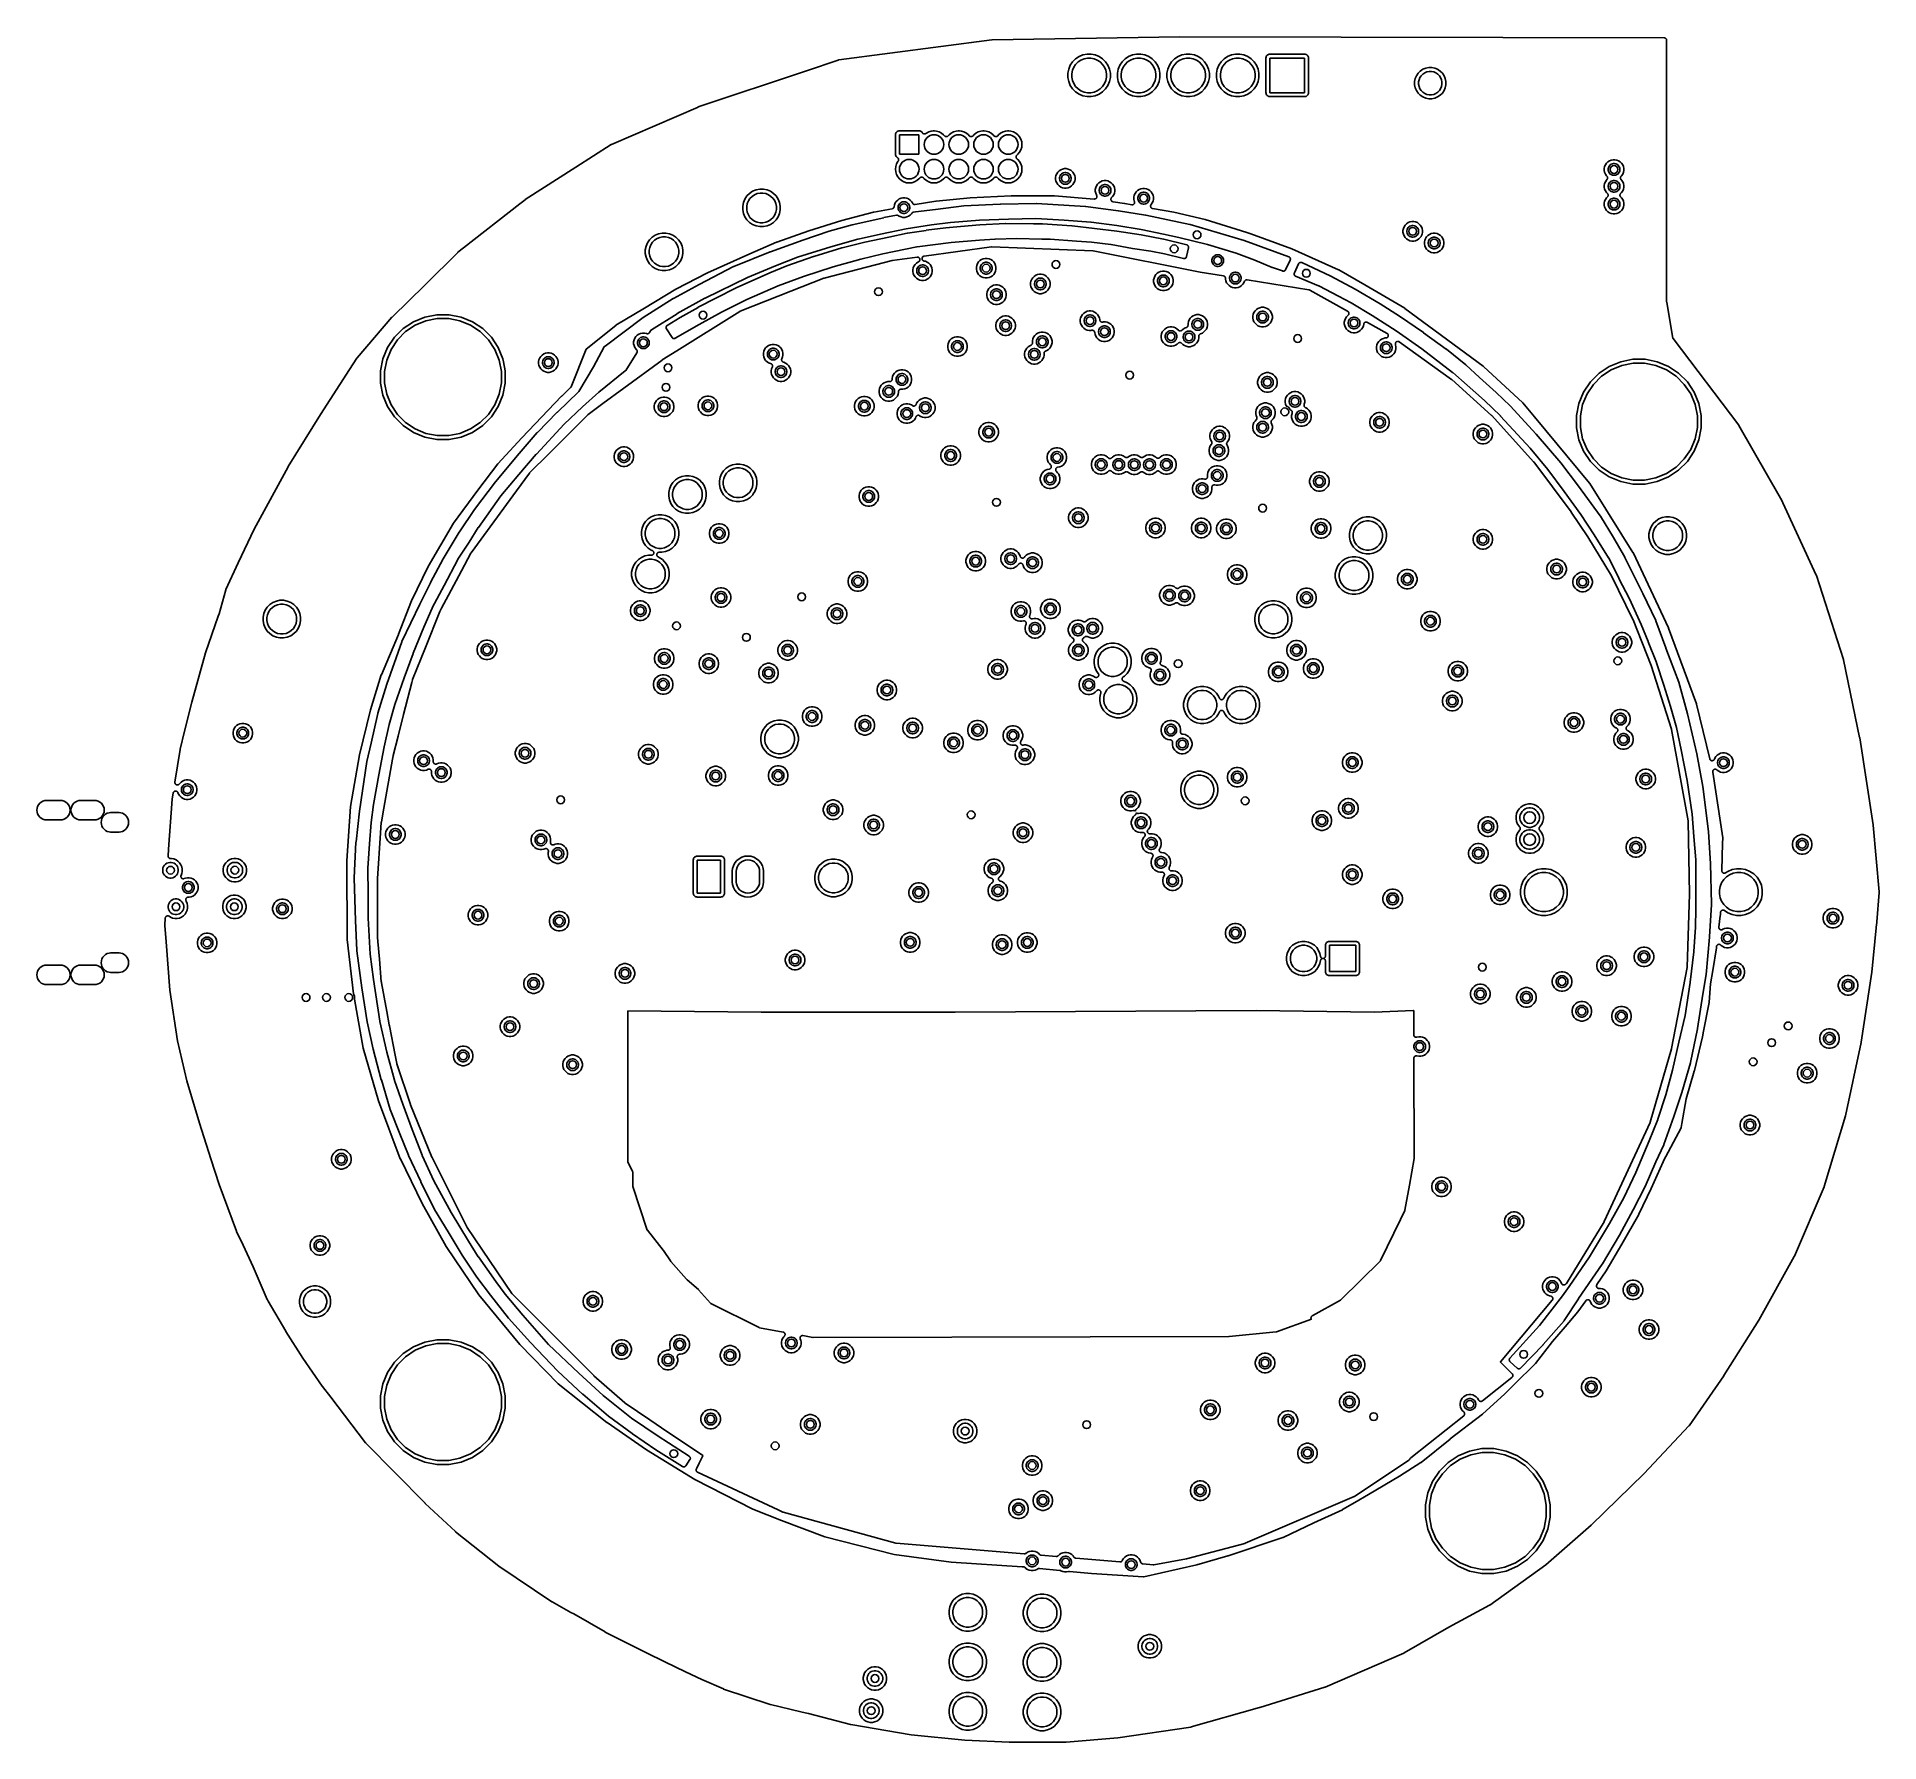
# Model space of a CAD drawing. Extents: x 76.5 to 170.9, y -170.6 to -83.1.
import ezdxf

# ---------------------------------------------------------------- set-up
doc = ezdxf.new("R2010")
doc.units = 0
doc.header["$MEASUREMENT"] = 0
doc.layers.add('BLACK', color=7, linetype='CONTINUOUS')

msp = doc.modelspace()

# ---------------------------------------------------------------- linework, layer by layer
at = {"layer": 'BLACK', "linetype": 'CONTINUOUS'}
for p, q in [((125.45, -83.2856), (135.072, -83.1307)), ((135.072, -83.1307), (135.074, -83.1307)), ((135.074, -83.1307), (135.074, -83.1307)), ((135.074, -83.1307), (135.074, -83.1307)), ((135.074, -83.1307), (159.921, -83.1804)), ((117.585, -84.3141), (125.436, -83.2866)), ((125.436, -83.2866), (125.438, -83.2864)), ((125.438, -83.2864), (125.444, -83.2863)), ((125.444, -83.2863), (125.45, -83.2856)), ((130.107, -84.0605), (129.909, -84.1426)), ((130.318, -84.0187), (130.107, -84.0605)), ((130.532, -84.0187), (130.318, -84.0187)), ((130.743, -84.0605), (130.532, -84.0187)), ((130.941, -84.1426), (130.743, -84.0605)), ((132.647, -84.0605), (132.449, -84.1426)), ((132.858, -84.0187), (132.647, -84.0605)), ((133.072, -84.0187), (132.858, -84.0187)), ((133.283, -84.0605), (133.072, -84.0187)), ((133.481, -84.1426), (133.283, -84.0605)), ((135.187, -84.0605), (134.989, -84.1426)), ((135.398, -84.0187), (135.187, -84.0605)), ((135.612, -84.0187), (135.398, -84.0187)), ((135.823, -84.0605), (135.612, -84.0187)), ((136.021, -84.1426), (135.823, -84.0605)), ((137.727, -84.0605), (137.529, -84.1426)), ((137.938, -84.0187), (137.727, -84.0605)), ((138.152, -84.0187), (137.938, -84.0187)), ((138.363, -84.0605), (138.152, -84.0187)), ((138.561, -84.1426), (138.363, -84.0605)), ((139.554, -84.0766), (139.529, -84.107)), ((139.584, -84.0516), (139.554, -84.0766)), ((139.619, -84.033), (139.584, -84.0516)), ((139.657, -84.0216), (139.619, -84.033)), ((139.702, -84.0171), (139.657, -84.0216)), ((141.468, -84.0171), (139.702, -84.0171)), ((141.513, -84.0216), (141.468, -84.0171)), ((141.551, -84.033), (141.513, -84.0216)), ((141.586, -84.0516), (141.551, -84.033)), ((141.616, -84.0766), (141.586, -84.0516)), ((141.641, -84.107), (141.616, -84.0766)), ((159.921, -83.1804), (159.922, -83.1804)), ((159.922, -83.1804), (159.922, -83.1804)), ((159.922, -83.1804), (159.922, -83.1804)), ((159.922, -83.1804), (159.923, -83.1804)), ((159.923, -83.1804), (159.935, -83.1818)), ((159.935, -83.1818), (159.947, -83.183)), ((159.947, -83.183), (159.947, -83.1832)), ((159.947, -83.1832), (159.948, -83.1833)), ((159.948, -83.1833), (159.959, -83.1869)), ((159.959, -83.1869), (159.97, -83.1904)), ((159.97, -83.1904), (159.971, -83.1906)), ((159.971, -83.1906), (159.971, -83.1908)), ((159.971, -83.1908), (159.982, -83.1965)), ((159.982, -83.1965), (159.992, -83.2021)), ((159.992, -83.2021), (159.993, -83.2025)), ((159.993, -83.2025), (159.993, -83.2028)), ((159.993, -83.2028), (160.002, -83.2104)), ((160.002, -83.2104), (160.011, -83.2179)), ((160.011, -83.2179), (160.012, -83.2184)), ((160.012, -83.2184), (160.012, -83.2188)), ((160.012, -83.2188), (160.019, -83.228)), ((160.019, -83.228), (160.027, -83.2371)), ((160.027, -83.2371), (160.027, -83.2377)), ((160.027, -83.2377), (160.027, -83.2381)), ((160.027, -83.2381), (160.033, -83.2486)), ((160.033, -83.2486), (160.039, -83.259)), ((160.039, -83.259), (160.039, -83.2596)), ((160.039, -83.2596), (160.039, -83.2601)), ((160.039, -83.2601), (160.042, -83.2714)), ((160.042, -83.2714), (160.046, -83.2828)), ((160.046, -83.2828), (160.046, -83.2833)), ((160.046, -83.2833), (160.046, -83.2839)), ((160.046, -83.2839), (160.047, -83.2957)), ((160.047, -83.2957), (160.048, -83.3074)), ((160.048, -83.3074), (160.048, -96.7252)), ((110.378, -86.729), (115.928, -84.8675)), ((115.928, -84.8675), (117.561, -84.3196)), ((117.561, -84.3196), (117.563, -84.3191)), ((117.563, -84.3191), (117.574, -84.3166)), ((117.574, -84.3166), (117.585, -84.3141)), ((129.378, -84.79), (129.336, -85.0004)), ((129.336, -85.0004), (129.336, -85.2149)), ((129.46, -84.5919), (129.378, -84.79)), ((129.579, -84.4135), (129.46, -84.5919)), ((129.536, -85.0201), (129.57, -84.8484)), ((129.536, -85.1952), (129.536, -85.0201)), ((129.57, -84.8484), (129.637, -84.6866)), ((129.731, -84.2618), (129.579, -84.4135)), ((129.637, -84.6866), (129.735, -84.541)), ((129.909, -84.1426), (129.731, -84.2618)), ((129.735, -84.541), (129.858, -84.4172)), ((129.858, -84.4172), (130.004, -84.3199)), ((130.004, -84.3199), (130.166, -84.2528)), ((130.166, -84.2528), (130.338, -84.2187)), ((130.338, -84.2187), (130.513, -84.2187)), ((130.513, -84.2187), (130.684, -84.2528)), ((130.684, -84.2528), (130.846, -84.3199)), ((130.846, -84.3199), (130.992, -84.4172)), ((131.119, -84.2618), (130.941, -84.1426)), ((130.992, -84.4172), (131.116, -84.541)), ((131.116, -84.541), (131.213, -84.6866)), ((131.271, -84.4135), (131.119, -84.2618)), ((131.213, -84.6866), (131.28, -84.8484)), ((131.39, -84.5918), (131.271, -84.4135)), ((131.28, -84.8484), (131.314, -85.0201)), ((131.314, -85.0201), (131.314, -85.1952)), ((131.472, -84.79), (131.39, -84.5918)), ((131.514, -85.0004), (131.472, -84.79)), ((131.514, -85.2149), (131.514, -85.0004)), ((131.918, -84.79), (131.876, -85.0004)), ((131.876, -85.0004), (131.876, -85.2149)), ((132, -84.5919), (131.918, -84.79)), ((132.119, -84.4135), (132, -84.5919)), ((132.076, -85.0201), (132.11, -84.8484)), ((132.076, -85.1952), (132.076, -85.0201)), ((132.11, -84.8484), (132.177, -84.6866)), ((132.271, -84.2618), (132.119, -84.4135)), ((132.177, -84.6866), (132.275, -84.541)), ((132.449, -84.1426), (132.271, -84.2618)), ((132.275, -84.541), (132.398, -84.4172)), ((132.398, -84.4172), (132.544, -84.3199)), ((132.544, -84.3199), (132.706, -84.2528)), ((132.706, -84.2528), (132.878, -84.2187)), ((132.878, -84.2187), (133.053, -84.2187)), ((133.053, -84.2187), (133.224, -84.2528)), ((133.224, -84.2528), (133.386, -84.3199)), ((133.386, -84.3199), (133.532, -84.4172)), ((133.659, -84.2618), (133.481, -84.1426)), ((133.532, -84.4172), (133.656, -84.541)), ((133.656, -84.541), (133.753, -84.6866)), ((133.811, -84.4135), (133.659, -84.2618)), ((133.753, -84.6866), (133.82, -84.8484)), ((133.93, -84.5918), (133.811, -84.4135)), ((133.82, -84.8484), (133.854, -85.0201)), ((133.854, -85.0201), (133.854, -85.1952)), ((134.012, -84.79), (133.93, -84.5918)), ((134.054, -85.0004), (134.012, -84.79)), ((134.054, -85.2149), (134.054, -85.0004)), ((134.458, -84.79), (134.416, -85.0004)), ((134.416, -85.0004), (134.416, -85.2149)), ((134.54, -84.5919), (134.458, -84.79)), ((134.659, -84.4135), (134.54, -84.5919)), ((134.616, -85.0201), (134.65, -84.8484)), ((134.616, -85.1952), (134.616, -85.0201)), ((134.65, -84.8484), (134.717, -84.6866)), ((134.811, -84.2618), (134.659, -84.4135)), ((134.717, -84.6866), (134.815, -84.541)), ((134.989, -84.1426), (134.811, -84.2618)), ((134.815, -84.541), (134.938, -84.4172)), ((134.938, -84.4172), (135.084, -84.3199)), ((135.084, -84.3199), (135.246, -84.2528)), ((135.246, -84.2528), (135.418, -84.2187)), ((135.418, -84.2187), (135.593, -84.2187)), ((135.593, -84.2187), (135.764, -84.2528)), ((135.764, -84.2528), (135.926, -84.3199)), ((135.926, -84.3199), (136.072, -84.4172)), ((136.199, -84.2618), (136.021, -84.1426)), ((136.072, -84.4172), (136.196, -84.541)), ((136.196, -84.541), (136.293, -84.6866)), ((136.351, -84.4135), (136.199, -84.2618)), ((136.293, -84.6866), (136.36, -84.8484)), ((136.47, -84.5918), (136.351, -84.4135)), ((136.36, -84.8484), (136.394, -85.0201)), ((136.394, -85.0201), (136.394, -85.1952)), ((136.552, -84.79), (136.47, -84.5918)), ((136.594, -85.0004), (136.552, -84.79)), ((136.594, -85.2149), (136.594, -85.0004)), ((136.998, -84.79), (136.956, -85.0004)), ((136.956, -85.0004), (136.956, -85.2149)), ((137.08, -84.5919), (136.998, -84.79)), ((137.199, -84.4135), (137.08, -84.5919)), ((137.156, -85.0201), (137.19, -84.8484)), ((137.156, -85.1952), (137.156, -85.0201)), ((137.19, -84.8484), (137.257, -84.6866)), ((137.351, -84.2618), (137.199, -84.4135)), ((137.257, -84.6866), (137.355, -84.541)), ((137.529, -84.1426), (137.351, -84.2618)), ((137.355, -84.541), (137.478, -84.4172)), ((137.478, -84.4172), (137.624, -84.3199)), ((137.624, -84.3199), (137.786, -84.2528)), ((137.786, -84.2528), (137.958, -84.2187)), ((137.958, -84.2187), (138.133, -84.2187)), ((138.133, -84.2187), (138.304, -84.2528)), ((138.304, -84.2528), (138.466, -84.3199)), ((138.466, -84.3199), (138.612, -84.4172)), ((138.739, -84.2618), (138.561, -84.1426)), ((138.612, -84.4172), (138.736, -84.541)), ((138.736, -84.541), (138.833, -84.6866)), ((138.786, -84.3084), (138.739, -84.2618)), ((138.786, -84.3085), (138.786, -84.3084)), ((138.891, -84.4135), (138.786, -84.3085)), ((138.833, -84.6866), (138.9, -84.8484)), ((139.01, -84.5918), (138.891, -84.4135)), ((138.9, -84.8484), (138.934, -85.0201)), ((138.934, -85.0201), (138.934, -85.1952)), ((139.092, -84.79), (139.01, -84.5918)), ((139.134, -85.0004), (139.092, -84.79)), ((139.134, -85.2149), (139.134, -85.0004)), ((139.499, -84.1795), (139.495, -84.2249)), ((139.495, -84.2249), (139.495, -85.9904)), ((139.51, -84.1418), (139.499, -84.1795)), ((139.529, -84.107), (139.51, -84.1418)), ((139.696, -85.9967), (139.696, -84.2187)), ((139.696, -84.2187), (141.474, -84.2187)), ((141.474, -84.2187), (141.474, -85.9967)), ((141.66, -84.1418), (141.641, -84.107)), ((141.671, -84.1795), (141.66, -84.1418)), ((141.676, -84.2249), (141.671, -84.1795)), ((141.676, -85.9904), (141.676, -84.2249)), ((147.302, -84.9957), (147.214, -85.1267)), ((147.413, -84.8843), (147.302, -84.9957)), ((147.544, -84.7967), (147.413, -84.8843)), ((147.457, -85.1232), (147.541, -85.0396)), ((147.541, -85.0396), (147.639, -84.974)), ((147.69, -84.7364), (147.544, -84.7967)), ((147.639, -84.974), (147.748, -84.9287)), ((147.844, -84.7057), (147.69, -84.7364)), ((147.748, -84.9287), (147.864, -84.9057)), ((148.002, -84.7057), (147.844, -84.7057)), ((147.864, -84.9057), (147.982, -84.9057)), ((147.982, -84.9057), (148.098, -84.9287)), ((148.156, -84.7364), (148.002, -84.7057)), ((148.098, -84.9287), (148.207, -84.974)), ((148.302, -84.7967), (148.156, -84.7364)), ((148.207, -84.974), (148.306, -85.0396)), ((148.433, -84.8843), (148.302, -84.7967)), ((148.306, -85.0396), (148.389, -85.1232)), ((148.544, -84.9957), (148.433, -84.8843)), ((148.632, -85.1267), (148.544, -84.9957)), ((129.336, -85.2149), (129.378, -85.4253)), ((129.378, -85.4253), (129.46, -85.6235)), ((129.46, -85.6235), (129.579, -85.8019)), ((129.57, -85.367), (129.536, -85.1952)), ((129.637, -85.5288), (129.57, -85.367)), ((129.579, -85.8019), (129.731, -85.9536)), ((129.735, -85.6744), (129.637, -85.5288)), ((129.731, -85.9536), (129.909, -86.0727)), ((129.858, -85.7982), (129.735, -85.6744)), ((130.004, -85.8955), (129.858, -85.7982)), ((130.166, -85.9625), (130.004, -85.8955)), ((130.338, -85.9967), (130.166, -85.9625)), ((130.684, -85.9625), (130.513, -85.9967)), ((130.846, -85.8955), (130.684, -85.9625)), ((130.992, -85.7982), (130.846, -85.8955)), ((130.941, -86.0727), (131.119, -85.9536)), ((131.116, -85.6744), (130.992, -85.7982)), ((131.213, -85.5288), (131.116, -85.6744)), ((131.119, -85.9536), (131.271, -85.8019)), ((131.28, -85.367), (131.213, -85.5288)), ((131.271, -85.8019), (131.39, -85.6235)), ((131.314, -85.1952), (131.28, -85.367)), ((131.39, -85.6235), (131.472, -85.4253)), ((131.472, -85.4253), (131.514, -85.2149)), ((131.876, -85.2149), (131.918, -85.4253)), ((131.918, -85.4253), (132, -85.6235)), ((132, -85.6235), (132.119, -85.8019)), ((132.11, -85.367), (132.076, -85.1952)), ((132.177, -85.5288), (132.11, -85.367)), ((132.119, -85.8019), (132.271, -85.9536)), ((132.275, -85.6744), (132.177, -85.5288)), ((132.271, -85.9536), (132.449, -86.0727)), ((132.398, -85.7982), (132.275, -85.6744)), ((132.544, -85.8955), (132.398, -85.7982)), ((132.706, -85.9625), (132.544, -85.8955)), ((132.878, -85.9967), (132.706, -85.9625)), ((133.224, -85.9625), (133.053, -85.9967)), ((133.386, -85.8955), (133.224, -85.9625)), ((133.532, -85.7982), (133.386, -85.8955)), ((133.481, -86.0727), (133.659, -85.9536)), ((133.656, -85.6744), (133.532, -85.7982)), ((133.753, -85.5288), (133.656, -85.6744)), ((133.659, -85.9536), (133.811, -85.8019)), ((133.82, -85.367), (133.753, -85.5288)), ((133.811, -85.8019), (133.93, -85.6235)), ((133.854, -85.1952), (133.82, -85.367)), ((133.93, -85.6235), (134.012, -85.4253)), ((134.012, -85.4253), (134.054, -85.2149)), ((134.416, -85.2149), (134.458, -85.4253)), ((134.458, -85.4253), (134.54, -85.6235)), ((134.54, -85.6235), (134.659, -85.8019)), ((134.65, -85.367), (134.616, -85.1952)), ((134.717, -85.5288), (134.65, -85.367)), ((134.659, -85.8019), (134.811, -85.9536)), ((134.815, -85.6744), (134.717, -85.5288)), ((134.811, -85.9536), (134.989, -86.0727)), ((134.938, -85.7982), (134.815, -85.6744)), ((135.084, -85.8955), (134.938, -85.7982)), ((135.246, -85.9625), (135.084, -85.8955)), ((135.418, -85.9967), (135.246, -85.9625)), ((135.764, -85.9625), (135.593, -85.9967)), ((135.926, -85.8955), (135.764, -85.9625)), ((136.072, -85.7982), (135.926, -85.8955)), ((136.021, -86.0727), (136.199, -85.9536)), ((136.196, -85.6744), (136.072, -85.7982)), ((136.293, -85.5288), (136.196, -85.6744)), ((136.199, -85.9536), (136.351, -85.8019)), ((136.36, -85.367), (136.293, -85.5288)), ((136.351, -85.8019), (136.47, -85.6235)), ((136.394, -85.1952), (136.36, -85.367)), ((136.47, -85.6235), (136.552, -85.4253)), ((136.552, -85.4253), (136.594, -85.2149)), ((136.956, -85.2149), (136.998, -85.4253)), ((136.998, -85.4253), (137.08, -85.6235)), ((137.08, -85.6235), (137.199, -85.8019)), ((137.19, -85.367), (137.156, -85.1952)), ((137.257, -85.5288), (137.19, -85.367)), ((137.199, -85.8019), (137.351, -85.9536)), ((137.355, -85.6744), (137.257, -85.5288)), ((137.351, -85.9536), (137.529, -86.0727)), ((137.478, -85.7982), (137.355, -85.6744)), ((137.624, -85.8955), (137.478, -85.7982)), ((137.786, -85.9625), (137.624, -85.8955)), ((137.958, -85.9967), (137.786, -85.9625)), ((138.304, -85.9625), (138.133, -85.9967)), ((138.466, -85.8955), (138.304, -85.9625)), ((138.612, -85.7982), (138.466, -85.8955)), ((138.561, -86.0727), (138.739, -85.9536)), ((138.736, -85.6744), (138.612, -85.7982)), ((138.833, -85.5288), (138.736, -85.6744)), ((138.739, -85.9536), (138.891, -85.8019)), ((138.9, -85.367), (138.833, -85.5288)), ((138.891, -85.8019), (139.01, -85.6235)), ((138.934, -85.1952), (138.9, -85.367)), ((139.01, -85.6235), (139.092, -85.4253)), ((139.092, -85.4253), (139.134, -85.2149)), ((147.154, -85.2723), (147.123, -85.4269)), ((147.123, -85.4269), (147.123, -85.5845)), ((147.123, -85.5845), (147.154, -85.739)), ((147.214, -85.1267), (147.154, -85.2723)), ((147.154, -85.739), (147.214, -85.8846)), ((147.214, -85.8846), (147.302, -86.0157)), ((147.323, -85.4466), (147.346, -85.3307)), ((147.323, -85.5648), (147.323, -85.4466)), ((147.346, -85.6807), (147.323, -85.5648)), ((147.346, -85.3307), (147.391, -85.2215)), ((147.391, -85.7899), (147.346, -85.6807)), ((147.391, -85.2215), (147.457, -85.1232)), ((147.457, -85.8882), (147.391, -85.7899)), ((147.541, -85.9717), (147.457, -85.8882)), ((147.639, -86.0374), (147.541, -85.9717)), ((148.306, -85.9717), (148.207, -86.0374)), ((148.389, -85.8882), (148.306, -85.9717)), ((148.389, -85.1232), (148.455, -85.2215)), ((148.455, -85.7899), (148.389, -85.8882)), ((148.455, -85.2215), (148.5, -85.3307)), ((148.5, -85.6807), (148.455, -85.7899)), ((148.5, -85.3307), (148.523, -85.4466)), ((148.523, -85.5648), (148.5, -85.6807)), ((148.523, -85.4466), (148.523, -85.5648)), ((148.544, -86.0157), (148.632, -85.8846)), ((148.692, -85.2723), (148.632, -85.1267)), ((148.632, -85.8846), (148.692, -85.739)), ((148.723, -85.4269), (148.692, -85.2723)), ((148.692, -85.739), (148.723, -85.5845)), ((148.723, -85.5845), (148.723, -85.4269)), ((105.932, -88.6516), (110.368, -86.7328)), ((110.368, -86.7328), (110.37, -86.7321)), ((110.37, -86.7321), (110.374, -86.7308)), ((110.374, -86.7308), (110.378, -86.729)), ((129.909, -86.0727), (130.107, -86.1548)), ((130.107, -86.1548), (130.318, -86.1967)), ((130.318, -86.1967), (130.532, -86.1967)), ((130.513, -85.9967), (130.338, -85.9967)), ((130.532, -86.1967), (130.743, -86.1548)), ((130.743, -86.1548), (130.941, -86.0727)), ((132.449, -86.0727), (132.647, -86.1548)), ((132.647, -86.1548), (132.858, -86.1967)), ((132.858, -86.1967), (133.072, -86.1967)), ((133.053, -85.9967), (132.878, -85.9967)), ((133.072, -86.1967), (133.283, -86.1548)), ((133.283, -86.1548), (133.481, -86.0727)), ((134.989, -86.0727), (135.187, -86.1548)), ((135.187, -86.1548), (135.398, -86.1967)), ((135.398, -86.1967), (135.612, -86.1967)), ((135.593, -85.9967), (135.418, -85.9967)), ((135.612, -86.1967), (135.823, -86.1548)), ((135.823, -86.1548), (136.021, -86.0727)), ((137.529, -86.0727), (137.727, -86.1548)), ((137.727, -86.1548), (137.938, -86.1967)), ((137.938, -86.1967), (138.152, -86.1967)), ((138.133, -85.9967), (137.958, -85.9967)), ((138.152, -86.1967), (138.363, -86.1548)), ((138.363, -86.1548), (138.561, -86.0727)), ((139.495, -85.9904), (139.499, -86.0359)), ((139.499, -86.0359), (139.51, -86.0736)), ((139.51, -86.0736), (139.529, -86.1083)), ((139.529, -86.1083), (139.554, -86.1388)), ((139.554, -86.1388), (139.584, -86.1638)), ((139.584, -86.1638), (139.619, -86.1824)), ((139.619, -86.1824), (139.657, -86.1938)), ((139.657, -86.1938), (139.702, -86.1983)), ((141.474, -85.9967), (139.696, -85.9967)), ((139.702, -86.1983), (141.468, -86.1983)), ((141.468, -86.1983), (141.513, -86.1938)), ((141.513, -86.1938), (141.551, -86.1824)), ((141.551, -86.1824), (141.586, -86.1638)), ((141.586, -86.1638), (141.616, -86.1388)), ((141.616, -86.1388), (141.641, -86.1083)), ((141.641, -86.1083), (141.66, -86.0736)), ((141.66, -86.0736), (141.671, -86.0359)), ((141.671, -86.0359), (141.676, -85.9904)), ((147.302, -86.0157), (147.413, -86.1271)), ((147.413, -86.1271), (147.544, -86.2146)), ((147.544, -86.2146), (147.69, -86.2749)), ((147.748, -86.0826), (147.639, -86.0374)), ((147.69, -86.2749), (147.844, -86.3057)), ((147.864, -86.1057), (147.748, -86.0826)), ((147.844, -86.3057), (148.002, -86.3057)), ((147.982, -86.1057), (147.864, -86.1057)), ((148.098, -86.0826), (147.982, -86.1057)), ((148.002, -86.3057), (148.156, -86.2749)), ((148.207, -86.0374), (148.098, -86.0826)), ((148.156, -86.2749), (148.302, -86.2146)), ((148.302, -86.2146), (148.433, -86.1271)), ((148.433, -86.1271), (148.544, -86.0157)), ((104.107, -89.8152), (105.915, -88.6612)), ((105.915, -88.6612), (105.916, -88.6602)), ((105.916, -88.6602), (105.924, -88.6561)), ((105.924, -88.6561), (105.932, -88.6516)), ((120.501, -88.1131), (120.497, -88.1585)), ((120.497, -88.1585), (120.497, -89.146)), ((120.512, -88.0754), (120.501, -88.1131)), ((120.531, -88.0406), (120.512, -88.0754)), ((120.556, -88.0102), (120.531, -88.0406)), ((120.586, -87.9852), (120.556, -88.0102)), ((120.621, -87.9666), (120.586, -87.9852)), ((120.659, -87.9552), (120.621, -87.9666)), ((120.704, -87.9507), (120.659, -87.9552)), ((120.698, -89.1523), (120.698, -88.1523)), ((120.698, -88.1523), (121.698, -88.1523)), ((121.692, -87.9507), (120.704, -87.9507)), ((121.737, -87.9552), (121.692, -87.9507)), ((121.698, -88.1523), (121.698, -89.1523)), ((121.775, -87.9666), (121.737, -87.9552)), ((121.81, -87.9852), (121.775, -87.9666)), ((121.84, -88.0102), (121.81, -87.9852)), ((121.865, -88.0406), (121.84, -88.0102)), ((121.867, -88.0438), (121.865, -88.0406)), ((121.874, -88.0538), (121.867, -88.0438)), ((121.88, -88.0638), (121.874, -88.0538)), ((121.88, -88.0641), (121.88, -88.0638)), ((121.881, -88.0644), (121.88, -88.0641)), ((121.889, -88.0729), (121.881, -88.0644)), ((121.898, -88.0815), (121.889, -88.0729)), ((121.898, -88.0817), (121.898, -88.0815)), ((121.898, -88.082), (121.898, -88.0817)), ((121.908, -88.0887), (121.898, -88.082)), ((121.918, -88.0954), (121.908, -88.0887)), ((121.918, -88.0956), (121.918, -88.0954)), ((121.919, -88.0958), (121.918, -88.0956)), ((121.93, -88.1004), (121.919, -88.0958)), ((121.941, -88.1051), (121.93, -88.1004)), ((121.941, -88.1052), (121.941, -88.1051)), ((121.942, -88.1053), (121.941, -88.1052)), ((121.953, -88.1077), (121.942, -88.1053)), ((121.965, -88.1102), (121.953, -88.1077)), ((121.966, -88.1103), (121.965, -88.1102)), ((121.965, -88.1102), (121.965, -88.1102)), ((121.978, -88.1103), (121.966, -88.1103)), ((121.966, -88.6523), (121.975, -88.5543)), ((121.975, -88.7503), (121.966, -88.6523)), ((121.975, -88.5543), (122.004, -88.46)), ((122.004, -88.8446), (121.975, -88.7503)), ((121.99, -88.1104), (121.978, -88.1103)), ((121.991, -88.1104), (121.99, -88.1104)), ((121.99, -88.1104), (121.99, -88.1104)), ((122.003, -88.1081), (121.991, -88.1104)), ((122.014, -88.1059), (122.003, -88.1081)), ((122.004, -88.46), (122.05, -88.3732)), ((122.015, -88.1058), (122.014, -88.1059)), ((122.026, -88.1012), (122.015, -88.1057)), ((122.015, -88.1057), (122.015, -88.1058)), ((122.037, -88.0967), (122.026, -88.1012)), ((122.038, -88.0965), (122.037, -88.0967)), ((122.048, -88.0898), (122.038, -88.0963)), ((122.038, -88.0963), (122.038, -88.0965)), ((122.058, -88.0832), (122.048, -88.0898)), ((122.05, -88.3732), (122.113, -88.297)), ((122.059, -88.0827), (122.058, -88.0832)), ((122.077, -88.0674), (122.059, -88.0821)), ((122.059, -88.0821), (122.059, -88.0827)), ((122.059, -88.0827), (122.059, -88.0827)), ((122.059, -88.0827), (122.059, -88.0827)), ((122.199, -88.0024), (122.077, -88.0674)), ((122.113, -88.297), (122.189, -88.2345)), ((122.189, -88.2345), (122.276, -88.1881)), ((122.331, -87.9624), (122.199, -88.0024)), ((122.276, -88.1881), (122.37, -88.1595)), ((122.434, -87.9523), (122.331, -87.9624)), ((122.37, -88.1595), (122.444, -88.1523)), ((122.502, -87.9523), (122.434, -87.9523)), ((122.444, -88.1523), (122.493, -88.1523)), ((122.493, -88.1523), (122.566, -88.1595)), ((122.605, -87.9624), (122.502, -87.9523)), ((122.566, -88.1595), (122.66, -88.1881)), ((122.737, -88.0024), (122.605, -87.9624)), ((122.66, -88.1881), (122.747, -88.2345)), ((122.859, -88.0674), (122.737, -88.0024)), ((122.747, -88.2345), (122.823, -88.297)), ((122.823, -88.297), (122.886, -88.3732)), ((122.965, -88.1549), (122.859, -88.0674)), ((122.886, -88.3732), (122.932, -88.46)), ((122.932, -88.46), (122.961, -88.5543)), ((122.961, -88.7503), (122.932, -88.8446)), ((122.961, -88.5543), (122.971, -88.6523)), ((122.971, -88.6523), (122.961, -88.7503)), ((123.005, -88.203), (122.965, -88.1549)), ((123.013, -88.2114), (123.005, -88.203)), ((123.022, -88.22), (123.013, -88.2114)), ((123.022, -88.2203), (123.022, -88.22)), ((123.022, -88.2205), (123.022, -88.2203)), ((123.032, -88.2272), (123.022, -88.2205)), ((123.042, -88.234), (123.032, -88.2272)), ((123.043, -88.2341), (123.042, -88.234)), ((123.043, -88.2343), (123.043, -88.2341)), ((123.054, -88.239), (123.043, -88.2343)), ((123.065, -88.2436), (123.054, -88.239)), ((123.066, -88.2437), (123.065, -88.2436)), ((123.066, -88.2439), (123.066, -88.2437)), ((123.078, -88.2463), (123.066, -88.2439)), ((123.089, -88.2487), (123.078, -88.2463)), ((123.09, -88.2487), (123.089, -88.2487)), ((123.09, -88.2488), (123.09, -88.2487)), ((123.102, -88.2488), (123.09, -88.2488)), ((123.114, -88.2489), (123.102, -88.2488)), ((123.115, -88.2489), (123.114, -88.2489)), ((123.127, -88.2466), (123.115, -88.2489)), ((123.115, -88.2489), (123.115, -88.2489)), ((123.139, -88.2444), (123.127, -88.2466)), ((123.151, -88.2396), (123.139, -88.2442)), ((123.139, -88.2442), (123.139, -88.2442)), ((123.139, -88.2442), (123.139, -88.2444)), ((123.162, -88.2352), (123.151, -88.2396)), ((123.172, -88.2282), (123.162, -88.2348)), ((123.162, -88.2348), (123.162, -88.2349)), ((123.162, -88.2349), (123.162, -88.2352)), ((123.182, -88.2216), (123.172, -88.2282)), ((123.183, -88.2214), (123.182, -88.2216)), ((123.191, -88.2128), (123.183, -88.2212)), ((123.183, -88.2212), (123.183, -88.2214)), ((123.2, -88.2044), (123.191, -88.2128)), ((123.201, -88.2038), (123.2, -88.2044)), ((123.241, -88.1549), (123.201, -88.203)), ((123.201, -88.203), (123.201, -88.2037)), ((123.201, -88.2037), (123.201, -88.2038)), ((123.201, -88.2038), (123.201, -88.2038)), ((123.236, -88.6523), (123.245, -88.5543)), ((123.245, -88.7503), (123.236, -88.6523)), ((123.347, -88.0674), (123.241, -88.1549)), ((123.245, -88.5543), (123.274, -88.46)), ((123.274, -88.8446), (123.245, -88.7503)), ((123.274, -88.46), (123.32, -88.3732)), ((123.32, -88.3732), (123.383, -88.297)), ((123.469, -88.0024), (123.347, -88.0674)), ((123.383, -88.297), (123.459, -88.2345)), ((123.459, -88.2345), (123.546, -88.1881)), ((123.601, -87.9624), (123.469, -88.0024)), ((123.546, -88.1881), (123.64, -88.1595)), ((123.704, -87.9523), (123.601, -87.9624)), ((123.64, -88.1595), (123.714, -88.1523)), ((123.772, -87.9523), (123.704, -87.9523)), ((123.714, -88.1523), (123.763, -88.1523)), ((123.763, -88.1523), (123.836, -88.1595)), ((123.875, -87.9624), (123.772, -87.9523)), ((123.836, -88.1595), (123.93, -88.1881)), ((124.007, -88.0024), (123.875, -87.9624)), ((123.93, -88.1881), (124.017, -88.2345)), ((124.129, -88.0674), (124.007, -88.0024)), ((124.017, -88.2345), (124.093, -88.297)), ((124.093, -88.297), (124.156, -88.3732)), ((124.235, -88.1549), (124.129, -88.0674)), ((124.156, -88.3732), (124.202, -88.46)), ((124.202, -88.46), (124.231, -88.5543)), ((124.231, -88.7503), (124.202, -88.8446)), ((124.231, -88.5543), (124.241, -88.6523)), ((124.241, -88.6523), (124.231, -88.7503)), ((124.275, -88.203), (124.235, -88.1549)), ((124.283, -88.2114), (124.275, -88.203)), ((124.292, -88.22), (124.283, -88.2114)), ((124.292, -88.2203), (124.292, -88.22)), ((124.292, -88.2205), (124.292, -88.2203)), ((124.302, -88.2272), (124.292, -88.2205)), ((124.312, -88.234), (124.302, -88.2272)), ((124.313, -88.2341), (124.312, -88.234)), ((124.313, -88.2343), (124.313, -88.2341)), ((124.324, -88.239), (124.313, -88.2343)), ((124.335, -88.2436), (124.324, -88.239)), ((124.336, -88.2437), (124.335, -88.2436)), ((124.336, -88.2439), (124.336, -88.2437)), ((124.348, -88.2463), (124.336, -88.2439)), ((124.359, -88.2487), (124.348, -88.2463)), ((124.36, -88.2487), (124.359, -88.2487)), ((124.36, -88.2488), (124.36, -88.2487)), ((124.372, -88.2488), (124.36, -88.2488)), ((124.384, -88.2489), (124.372, -88.2488)), ((124.385, -88.2489), (124.384, -88.2489)), ((124.397, -88.2466), (124.385, -88.2489)), ((124.385, -88.2489), (124.385, -88.2489)), ((124.409, -88.2444), (124.397, -88.2466)), ((124.421, -88.2396), (124.409, -88.2442)), ((124.409, -88.2442), (124.409, -88.2442)), ((124.409, -88.2442), (124.409, -88.2444)), ((124.432, -88.2352), (124.421, -88.2396)), ((124.442, -88.2282), (124.432, -88.2348)), ((124.432, -88.2348), (124.432, -88.2349)), ((124.432, -88.2349), (124.432, -88.2352)), ((124.452, -88.2216), (124.442, -88.2282)), ((124.453, -88.2214), (124.452, -88.2216)), ((124.461, -88.2128), (124.453, -88.2212)), ((124.453, -88.2212), (124.453, -88.2214)), ((124.47, -88.2044), (124.461, -88.2128)), ((124.471, -88.2038), (124.47, -88.2044)), ((124.511, -88.1549), (124.471, -88.203)), ((124.471, -88.203), (124.471, -88.2037)), ((124.471, -88.2037), (124.471, -88.2038)), ((124.471, -88.2038), (124.471, -88.2038)), ((124.506, -88.6523), (124.515, -88.5543)), ((124.515, -88.7503), (124.506, -88.6523)), ((124.617, -88.0674), (124.511, -88.1549)), ((124.515, -88.5543), (124.544, -88.46)), ((124.544, -88.8446), (124.515, -88.7503)), ((124.544, -88.46), (124.59, -88.3732)), ((124.59, -88.3732), (124.653, -88.297)), ((124.739, -88.0024), (124.617, -88.0674)), ((124.653, -88.297), (124.729, -88.2345)), ((124.729, -88.2345), (124.816, -88.1881)), ((124.871, -87.9624), (124.739, -88.0024)), ((124.816, -88.1881), (124.91, -88.1595)), ((124.974, -87.9523), (124.871, -87.9624)), ((124.91, -88.1595), (124.984, -88.1523)), ((125.042, -87.9523), (124.974, -87.9523)), ((124.984, -88.1523), (125.033, -88.1523)), ((125.033, -88.1523), (125.106, -88.1595)), ((125.145, -87.9624), (125.042, -87.9523)), ((125.106, -88.1595), (125.2, -88.1881)), ((125.277, -88.0024), (125.145, -87.9624)), ((125.2, -88.1881), (125.287, -88.2345)), ((125.399, -88.0674), (125.277, -88.0024)), ((125.287, -88.2345), (125.363, -88.297)), ((125.363, -88.297), (125.426, -88.3732)), ((125.505, -88.1549), (125.399, -88.0674)), ((125.426, -88.3732), (125.472, -88.46)), ((125.472, -88.46), (125.501, -88.5543)), ((125.501, -88.7503), (125.472, -88.8446)), ((125.501, -88.5543), (125.511, -88.6523)), ((125.511, -88.6523), (125.501, -88.7503)), ((125.545, -88.203), (125.505, -88.1549)), ((125.553, -88.2114), (125.545, -88.203)), ((125.562, -88.22), (125.553, -88.2114)), ((125.562, -88.2203), (125.562, -88.22)), ((125.562, -88.2205), (125.562, -88.2203)), ((125.572, -88.2272), (125.562, -88.2205)), ((125.582, -88.234), (125.572, -88.2272)), ((125.583, -88.2341), (125.582, -88.234)), ((125.583, -88.2343), (125.583, -88.2341)), ((125.594, -88.239), (125.583, -88.2343)), ((125.605, -88.2436), (125.594, -88.239)), ((125.606, -88.2437), (125.605, -88.2436)), ((125.606, -88.2439), (125.606, -88.2437)), ((125.618, -88.2463), (125.606, -88.2439)), ((125.629, -88.2487), (125.618, -88.2463)), ((125.63, -88.2487), (125.629, -88.2487)), ((125.63, -88.2488), (125.63, -88.2487)), ((125.642, -88.2488), (125.63, -88.2488)), ((125.654, -88.2489), (125.642, -88.2488)), ((125.655, -88.2489), (125.654, -88.2489)), ((125.667, -88.2466), (125.655, -88.2489)), ((125.655, -88.2489), (125.655, -88.2489)), ((125.679, -88.2444), (125.667, -88.2466)), ((125.691, -88.2396), (125.679, -88.2442)), ((125.679, -88.2442), (125.679, -88.2442)), ((125.679, -88.2442), (125.679, -88.2444)), ((125.702, -88.2352), (125.691, -88.2396)), ((125.712, -88.2282), (125.702, -88.2348)), ((125.702, -88.2348), (125.702, -88.2349)), ((125.702, -88.2349), (125.702, -88.2352)), ((125.722, -88.2216), (125.712, -88.2282)), ((125.723, -88.2214), (125.722, -88.2216)), ((125.731, -88.2128), (125.723, -88.2212)), ((125.723, -88.2212), (125.723, -88.2214)), ((125.74, -88.2044), (125.731, -88.2128)), ((125.741, -88.2038), (125.74, -88.2044)), ((125.781, -88.1549), (125.741, -88.203)), ((125.741, -88.203), (125.741, -88.2037)), ((125.741, -88.2037), (125.741, -88.2038)), ((125.741, -88.2038), (125.741, -88.2038)), ((125.776, -88.6523), (125.785, -88.5543)), ((125.785, -88.7503), (125.776, -88.6523)), ((125.887, -88.0674), (125.781, -88.1549)), ((125.785, -88.5543), (125.814, -88.46)), ((125.814, -88.8446), (125.785, -88.7503)), ((125.814, -88.46), (125.86, -88.3732)), ((125.86, -88.3732), (125.923, -88.297)), ((126.009, -88.0024), (125.887, -88.0674)), ((125.923, -88.297), (125.999, -88.2345)), ((125.999, -88.2345), (126.086, -88.1881)), ((126.141, -87.9624), (126.009, -88.0024)), ((126.086, -88.1881), (126.18, -88.1595)), ((126.244, -87.9523), (126.141, -87.9624)), ((126.18, -88.1595), (126.254, -88.1523)), ((126.312, -87.9523), (126.244, -87.9523)), ((126.254, -88.1523), (126.303, -88.1523)), ((126.303, -88.1523), (126.376, -88.1595)), ((126.415, -87.9624), (126.312, -87.9523)), ((126.376, -88.1595), (126.47, -88.1881)), ((126.547, -88.0024), (126.415, -87.9624)), ((126.47, -88.1881), (126.557, -88.2345)), ((126.669, -88.0674), (126.547, -88.0024)), ((126.557, -88.2345), (126.633, -88.297)), ((126.633, -88.297), (126.696, -88.3732)), ((126.775, -88.1549), (126.669, -88.0674)), ((126.696, -88.3732), (126.742, -88.46)), ((126.742, -88.46), (126.771, -88.5543)), ((126.771, -88.7503), (126.742, -88.8446)), ((126.771, -88.5543), (126.781, -88.6523)), ((126.781, -88.6523), (126.771, -88.7503)), ((126.863, -88.2615), (126.775, -88.1549)), ((126.928, -88.3831), (126.863, -88.2615)), ((126.968, -88.5151), (126.928, -88.3831)), ((126.928, -88.9215), (126.968, -88.7895)), ((126.981, -88.6523), (126.968, -88.5151)), ((126.968, -88.7895), (126.981, -88.6523)), ((120.497, -89.146), (120.501, -89.1915)), ((120.501, -89.1915), (120.512, -89.2292)), ((120.548, -89.6531), (120.508, -89.7851)), ((120.512, -89.2292), (120.531, -89.2639)), ((120.531, -89.2639), (120.556, -89.2944)), ((120.613, -89.5315), (120.548, -89.6531)), ((120.556, -89.2944), (120.586, -89.3194)), ((120.586, -89.3194), (120.59, -89.3211)), ((120.59, -89.3211), (120.59, -89.3215)), ((120.59, -89.3215), (120.59, -89.3215)), ((120.59, -89.3215), (120.59, -89.3216)), ((120.59, -89.3216), (120.591, -89.3219)), ((120.591, -89.3219), (120.601, -89.3287)), ((120.601, -89.3287), (120.611, -89.3355)), ((120.611, -89.3355), (120.611, -89.3357)), ((120.611, -89.3357), (120.612, -89.336)), ((120.612, -89.336), (120.62, -89.3446)), ((120.628, -89.5136), (120.613, -89.5315)), ((120.62, -89.3446), (120.628, -89.3531)), ((120.628, -89.3531), (120.629, -89.3534)), ((120.635, -89.5037), (120.628, -89.5136)), ((120.629, -89.3534), (120.629, -89.3537)), ((120.629, -89.3537), (120.635, -89.3637)), ((120.635, -89.3637), (120.642, -89.3738)), ((120.641, -89.4937), (120.635, -89.5037)), ((120.642, -89.493), (120.641, -89.4934)), ((120.641, -89.4934), (120.641, -89.4937)), ((120.642, -89.3738), (120.642, -89.3742)), ((120.642, -89.3742), (120.642, -89.3745)), ((120.642, -89.3745), (120.647, -89.3855)), ((120.646, -89.482), (120.642, -89.493)), ((120.651, -89.4709), (120.646, -89.482)), ((120.647, -89.3855), (120.651, -89.3967)), ((120.651, -89.3967), (120.651, -89.3971)), ((120.651, -89.3971), (120.652, -89.3975)), ((120.654, -89.4583), (120.651, -89.4702)), ((120.651, -89.4702), (120.651, -89.4705)), ((120.651, -89.4705), (120.651, -89.4709)), ((120.652, -89.3975), (120.654, -89.4092)), ((120.654, -89.4092), (120.656, -89.4211)), ((120.656, -89.4466), (120.654, -89.4583)), ((120.656, -89.4211), (120.656, -89.4215)), ((120.656, -89.4215), (120.656, -89.4218)), ((120.656, -89.4218), (120.656, -89.4338)), ((120.656, -89.4338), (120.656, -89.4459)), ((120.656, -89.4459), (120.656, -89.4462)), ((120.656, -89.4462), (120.656, -89.4466)), ((121.698, -89.1523), (120.698, -89.1523)), ((120.705, -89.8243), (120.734, -89.73)), ((120.734, -89.73), (120.78, -89.6432)), ((120.78, -89.6432), (120.843, -89.567)), ((120.843, -89.567), (120.919, -89.5045)), ((120.919, -89.5045), (121.006, -89.4581)), ((121.006, -89.4581), (121.1, -89.4295)), ((121.1, -89.4295), (121.174, -89.4223)), ((121.174, -89.4223), (121.223, -89.4223)), ((121.223, -89.4223), (121.296, -89.4295)), ((121.296, -89.4295), (121.39, -89.4581)), ((121.39, -89.4581), (121.477, -89.5045)), ((121.477, -89.5045), (121.553, -89.567)), ((121.553, -89.567), (121.616, -89.6432)), ((121.616, -89.6432), (121.662, -89.73)), ((121.662, -89.73), (121.691, -89.8243)), ((121.975, -89.8243), (122.004, -89.73)), ((122.05, -88.9314), (122.004, -88.8446)), ((122.004, -89.73), (122.05, -89.6432)), ((122.113, -89.0075), (122.05, -88.9314)), ((122.05, -89.6432), (122.113, -89.567)), ((122.189, -89.07), (122.113, -89.0075)), ((122.113, -89.567), (122.189, -89.5045)), ((122.276, -89.1165), (122.189, -89.07)), ((122.189, -89.5045), (122.276, -89.4581)), ((122.37, -89.145), (122.276, -89.1165)), ((122.276, -89.4581), (122.37, -89.4295)), ((122.444, -89.1523), (122.37, -89.145)), ((122.37, -89.4295), (122.444, -89.4223)), ((122.493, -89.1523), (122.444, -89.1523)), ((122.444, -89.4223), (122.493, -89.4223)), ((122.566, -89.145), (122.493, -89.1523)), ((122.493, -89.4223), (122.566, -89.4295)), ((122.66, -89.1165), (122.566, -89.145)), ((122.566, -89.4295), (122.66, -89.4581)), ((122.747, -89.07), (122.66, -89.1165)), ((122.66, -89.4581), (122.747, -89.5045)), ((122.823, -89.0075), (122.747, -89.07)), ((122.747, -89.5045), (122.823, -89.567)), ((122.886, -88.9314), (122.823, -89.0075)), ((122.823, -89.567), (122.886, -89.6432)), ((122.932, -88.8446), (122.886, -88.9314)), ((122.886, -89.6432), (122.932, -89.73)), ((122.932, -89.73), (122.961, -89.8243)), ((123.245, -89.8243), (123.274, -89.73)), ((123.32, -88.9314), (123.274, -88.8446)), ((123.274, -89.73), (123.32, -89.6432)), ((123.383, -89.0075), (123.32, -88.9314)), ((123.32, -89.6432), (123.383, -89.567)), ((123.459, -89.07), (123.383, -89.0075)), ((123.383, -89.567), (123.459, -89.5045)), ((123.546, -89.1165), (123.459, -89.07)), ((123.459, -89.5045), (123.546, -89.4581)), ((123.64, -89.145), (123.546, -89.1165)), ((123.546, -89.4581), (123.64, -89.4295)), ((123.714, -89.1523), (123.64, -89.145)), ((123.64, -89.4295), (123.714, -89.4223)), ((123.763, -89.1523), (123.714, -89.1523)), ((123.714, -89.4223), (123.763, -89.4223)), ((123.836, -89.145), (123.763, -89.1523)), ((123.763, -89.4223), (123.836, -89.4295)), ((123.93, -89.1165), (123.836, -89.145)), ((123.836, -89.4295), (123.93, -89.4581)), ((124.017, -89.07), (123.93, -89.1165)), ((123.93, -89.4581), (124.017, -89.5045)), ((124.093, -89.0075), (124.017, -89.07)), ((124.017, -89.5045), (124.093, -89.567)), ((124.156, -88.9314), (124.093, -89.0075)), ((124.093, -89.567), (124.156, -89.6432)), ((124.202, -88.8446), (124.156, -88.9314)), ((124.156, -89.6432), (124.202, -89.73)), ((124.202, -89.73), (124.231, -89.8243)), ((124.515, -89.8243), (124.544, -89.73)), ((124.59, -88.9314), (124.544, -88.8446)), ((124.544, -89.73), (124.59, -89.6432)), ((124.653, -89.0075), (124.59, -88.9314)), ((124.59, -89.6432), (124.653, -89.567)), ((124.729, -89.07), (124.653, -89.0075)), ((124.653, -89.567), (124.729, -89.5045)), ((124.816, -89.1165), (124.729, -89.07)), ((124.729, -89.5045), (124.816, -89.4581)), ((124.91, -89.145), (124.816, -89.1165)), ((124.816, -89.4581), (124.91, -89.4295)), ((124.984, -89.1523), (124.91, -89.145)), ((124.91, -89.4295), (124.984, -89.4223)), ((125.033, -89.1523), (124.984, -89.1523)), ((124.984, -89.4223), (125.033, -89.4223)), ((125.106, -89.145), (125.033, -89.1523)), ((125.033, -89.4223), (125.106, -89.4295)), ((125.2, -89.1165), (125.106, -89.145)), ((125.106, -89.4295), (125.2, -89.4581)), ((125.287, -89.07), (125.2, -89.1165)), ((125.2, -89.4581), (125.287, -89.5045)), ((125.363, -89.0075), (125.287, -89.07)), ((125.287, -89.5045), (125.363, -89.567)), ((125.426, -88.9314), (125.363, -89.0075)), ((125.363, -89.567), (125.426, -89.6432)), ((125.472, -88.8446), (125.426, -88.9314)), ((125.426, -89.6432), (125.472, -89.73)), ((125.472, -89.73), (125.501, -89.8243)), ((125.785, -89.8243), (125.814, -89.73)), ((125.86, -88.9314), (125.814, -88.8446)), ((125.814, -89.73), (125.86, -89.6432)), ((125.923, -89.0075), (125.86, -88.9314)), ((125.86, -89.6432), (125.923, -89.567)), ((125.999, -89.07), (125.923, -89.0075)), ((125.923, -89.567), (125.999, -89.5045)), ((126.086, -89.1165), (125.999, -89.07)), ((125.999, -89.5045), (126.086, -89.4581)), ((126.18, -89.145), (126.086, -89.1165)), ((126.086, -89.4581), (126.18, -89.4295)), ((126.254, -89.1523), (126.18, -89.145)), ((126.18, -89.4295), (126.254, -89.4223)), ((126.303, -89.1523), (126.254, -89.1523)), ((126.254, -89.4223), (126.303, -89.4223)), ((126.376, -89.145), (126.303, -89.1523)), ((126.303, -89.4223), (126.376, -89.4295)), ((126.47, -89.1165), (126.376, -89.145)), ((126.376, -89.4295), (126.47, -89.4581)), ((126.557, -89.07), (126.47, -89.1165)), ((126.47, -89.4581), (126.557, -89.5045)), ((126.633, -89.0075), (126.557, -89.07)), ((126.557, -89.5045), (126.633, -89.567)), ((126.696, -88.9314), (126.633, -89.0075)), ((126.633, -89.567), (126.696, -89.6432)), ((126.681, -89.2984), (126.682, -89.2863)), ((126.682, -89.2988), (126.681, -89.2984)), ((126.682, -89.2736), (126.684, -89.2619)), ((126.682, -89.274), (126.682, -89.2736)), ((126.682, -89.2744), (126.682, -89.274)), ((126.682, -89.2863), (126.682, -89.2744)), ((126.682, -89.2992), (126.682, -89.2988)), ((126.684, -89.3109), (126.682, -89.2992)), ((126.684, -89.2619), (126.687, -89.2501)), ((126.686, -89.3228), (126.684, -89.3109)), ((126.686, -89.3231), (126.686, -89.3228)), ((126.686, -89.3235), (126.686, -89.3231)), ((126.691, -89.3347), (126.686, -89.3235)), ((126.687, -89.2494), (126.691, -89.2384)), ((126.687, -89.2497), (126.687, -89.2494)), ((126.687, -89.2501), (126.687, -89.2497)), ((126.691, -89.2384), (126.696, -89.2272)), ((126.695, -89.3458), (126.691, -89.3347)), ((126.695, -89.3461), (126.695, -89.3458)), ((126.696, -89.3465), (126.695, -89.3461)), ((126.742, -88.8446), (126.696, -88.9314)), ((126.696, -89.2265), (126.703, -89.2166)), ((126.696, -89.2269), (126.696, -89.2265)), ((126.696, -89.2272), (126.696, -89.2269)), ((126.702, -89.3564), (126.696, -89.3465)), ((126.696, -89.6432), (126.742, -89.73)), ((126.709, -89.3666), (126.702, -89.3564)), ((126.703, -89.2166), (126.71, -89.2066)), ((126.709, -89.3668), (126.709, -89.3666)), ((126.709, -89.3672), (126.709, -89.3668)), ((126.718, -89.3757), (126.709, -89.3672)), ((126.71, -89.206), (126.719, -89.1975)), ((126.71, -89.2064), (126.71, -89.206)), ((126.71, -89.2066), (126.71, -89.2064)), ((126.726, -89.3843), (126.718, -89.3757)), ((126.719, -89.1975), (126.727, -89.1891)), ((126.727, -89.3848), (126.726, -89.3843)), ((126.727, -89.1891), (126.775, -89.1496)), ((126.727, -89.3855), (126.727, -89.3848)), ((126.727, -89.3848), (126.727, -89.3848)), ((126.727, -89.3848), (126.727, -89.3848)), ((126.775, -89.4249), (126.727, -89.3855)), ((126.742, -89.73), (126.771, -89.8243)), ((126.775, -89.1496), (126.863, -89.0431)), ((126.863, -89.5315), (126.775, -89.4249)), ((126.863, -89.0431), (126.928, -88.9215)), ((126.928, -89.6531), (126.863, -89.5315)), ((126.968, -89.7851), (126.928, -89.6531)), ((156.906, -89.6968), (156.868, -89.7878)), ((156.961, -89.615), (156.906, -89.6968)), ((157.03, -89.5453), (156.961, -89.615)), ((157.112, -89.4906), (157.03, -89.5453)), ((157.083, -89.7916), (157.116, -89.7424)), ((157.203, -89.4529), (157.112, -89.4906)), ((157.116, -89.7424), (157.158, -89.7007)), ((157.158, -89.7007), (157.207, -89.6678)), ((157.3, -89.4337), (157.203, -89.4529)), ((157.207, -89.6678), (157.262, -89.6452)), ((157.262, -89.6452), (157.32, -89.6337)), ((157.398, -89.4337), (157.3, -89.4337)), ((157.32, -89.6337), (157.379, -89.6337)), ((157.379, -89.6337), (157.437, -89.6452)), ((157.495, -89.4529), (157.398, -89.4337)), ((157.437, -89.6452), (157.491, -89.6678)), ((157.491, -89.6678), (157.54, -89.7007)), ((157.586, -89.4906), (157.495, -89.4529)), ((157.54, -89.7007), (157.582, -89.7424)), ((157.582, -89.7424), (157.615, -89.7916)), ((157.668, -89.5453), (157.586, -89.4906)), ((157.737, -89.615), (157.668, -89.5453)), ((157.792, -89.6968), (157.737, -89.615)), ((157.83, -89.7878), (157.792, -89.6968)), ((101.503, -91.4774), (104.107, -89.8152)), ((104.107, -89.8152), (104.107, -89.8152)), ((120.508, -89.7851), (120.495, -89.9223)), ((120.495, -89.9223), (120.508, -90.0595)), ((120.508, -90.0595), (120.548, -90.1915)), ((120.548, -90.1915), (120.613, -90.3131)), ((120.613, -90.3131), (120.701, -90.4197)), ((120.696, -89.9223), (120.705, -89.8243)), ((120.705, -90.0203), (120.696, -89.9223)), ((120.701, -90.4197), (120.807, -90.5071)), ((120.734, -90.1146), (120.705, -90.0203)), ((120.78, -90.2014), (120.734, -90.1146)), ((120.843, -90.2775), (120.78, -90.2014)), ((120.807, -90.5071), (120.929, -90.5721)), ((120.919, -90.34), (120.843, -90.2775)), ((121.006, -90.3865), (120.919, -90.34)), ((120.929, -90.5721), (121.061, -90.6122)), ((121.1, -90.415), (121.006, -90.3865)), ((121.061, -90.6122), (121.164, -90.6223)), ((121.174, -90.4223), (121.1, -90.415)), ((121.164, -90.6223), (121.232, -90.6223)), ((121.223, -90.4223), (121.174, -90.4223)), ((121.296, -90.415), (121.223, -90.4223)), ((121.232, -90.6223), (121.335, -90.6122)), ((121.39, -90.3865), (121.296, -90.415)), ((121.335, -90.6122), (121.467, -90.5721)), ((121.477, -90.34), (121.39, -90.3865)), ((121.467, -90.5721), (121.589, -90.5071)), ((121.553, -90.2775), (121.477, -90.34)), ((121.616, -90.2014), (121.553, -90.2775)), ((121.589, -90.5071), (121.695, -90.4197)), ((121.662, -90.1146), (121.616, -90.2014)), ((121.691, -90.0203), (121.662, -90.1146)), ((121.691, -89.8243), (121.701, -89.9223)), ((121.701, -89.9223), (121.691, -90.0203)), ((121.695, -90.4197), (121.735, -90.3716)), ((121.735, -90.3716), (121.736, -90.3708)), ((121.736, -90.3702), (121.745, -90.3618)), ((121.736, -90.3708), (121.736, -90.3702)), ((121.736, -90.3708), (121.736, -90.3708)), ((121.736, -90.3708), (121.736, -90.3708)), ((121.745, -90.3618), (121.753, -90.3534)), ((121.753, -90.3534), (121.754, -90.3532)), ((121.754, -90.3529), (121.764, -90.3464)), ((121.754, -90.3532), (121.754, -90.3529)), ((121.764, -90.3464), (121.774, -90.3398)), ((121.774, -90.3396), (121.775, -90.3394)), ((121.774, -90.3398), (121.774, -90.3396)), ((121.775, -90.3394), (121.786, -90.335)), ((121.786, -90.335), (121.797, -90.3304)), ((121.797, -90.3303), (121.798, -90.3302)), ((121.797, -90.3304), (121.797, -90.3303)), ((121.798, -90.3302), (121.809, -90.328)), ((121.809, -90.328), (121.821, -90.3257)), ((121.821, -90.3257), (121.822, -90.3257)), ((121.822, -90.3257), (121.822, -90.3256)), ((121.822, -90.3256), (121.834, -90.3257)), ((121.834, -90.3257), (121.846, -90.3258)), ((121.846, -90.3258), (121.846, -90.3259)), ((121.846, -90.3259), (121.847, -90.3259)), ((121.847, -90.3259), (121.859, -90.3283)), ((121.859, -90.3283), (121.87, -90.3307)), ((121.87, -90.3307), (121.871, -90.3309)), ((121.871, -90.3309), (121.871, -90.3309)), ((121.871, -90.3309), (121.882, -90.3356)), ((121.882, -90.3356), (121.893, -90.3402)), ((121.893, -90.3402), (121.893, -90.3405)), ((121.893, -90.3405), (121.894, -90.3406)), ((121.894, -90.3406), (121.904, -90.3474)), ((121.904, -90.3474), (121.914, -90.354)), ((121.914, -90.354), (121.914, -90.3543)), ((121.914, -90.3543), (121.914, -90.3545)), ((121.914, -90.3545), (121.923, -90.3632)), ((121.923, -90.3632), (121.931, -90.3716)), ((121.931, -90.3716), (121.971, -90.4197)), ((121.966, -89.9223), (121.975, -89.8243)), ((121.975, -90.0203), (121.966, -89.9223)), ((121.971, -90.4197), (122.077, -90.5071)), ((122.004, -90.1146), (121.975, -90.0203)), ((122.05, -90.2014), (122.004, -90.1146)), ((122.113, -90.2775), (122.05, -90.2014)), ((122.077, -90.5071), (122.199, -90.5721)), ((122.189, -90.34), (122.113, -90.2775)), ((122.276, -90.3865), (122.189, -90.34)), ((122.199, -90.5721), (122.331, -90.6122)), ((122.37, -90.415), (122.276, -90.3865)), ((122.331, -90.6122), (122.434, -90.6223)), ((122.444, -90.4223), (122.37, -90.415)), ((122.434, -90.6223), (122.502, -90.6223)), ((122.493, -90.4223), (122.444, -90.4223)), ((122.566, -90.415), (122.493, -90.4223)), ((122.502, -90.6223), (122.605, -90.6122)), ((122.66, -90.3865), (122.566, -90.415)), ((122.605, -90.6122), (122.737, -90.5721)), ((122.747, -90.34), (122.66, -90.3865)), ((122.737, -90.5721), (122.859, -90.5071)), ((122.823, -90.2775), (122.747, -90.34)), ((122.886, -90.2014), (122.823, -90.2775)), ((122.859, -90.5071), (122.965, -90.4197)), ((122.932, -90.1146), (122.886, -90.2014)), ((122.961, -90.0203), (122.932, -90.1146)), ((122.961, -89.8243), (122.971, -89.9223)), ((122.971, -89.9223), (122.961, -90.0203)), ((122.965, -90.4197), (123.005, -90.3716)), ((123.005, -90.3716), (123.006, -90.3708)), ((123.006, -90.3702), (123.015, -90.3618)), ((123.006, -90.3708), (123.006, -90.3702)), ((123.006, -90.3708), (123.006, -90.3708)), ((123.006, -90.3708), (123.006, -90.3708)), ((123.015, -90.3618), (123.023, -90.3534)), ((123.023, -90.3534), (123.024, -90.3532)), ((123.024, -90.3529), (123.034, -90.3464)), ((123.024, -90.3532), (123.024, -90.3529)), ((123.034, -90.3464), (123.044, -90.3398)), ((123.044, -90.3396), (123.045, -90.3394)), ((123.044, -90.3398), (123.044, -90.3396)), ((123.045, -90.3394), (123.056, -90.335)), ((123.056, -90.335), (123.067, -90.3304)), ((123.067, -90.3303), (123.068, -90.3302)), ((123.067, -90.3304), (123.067, -90.3303)), ((123.068, -90.3302), (123.079, -90.328)), ((123.079, -90.328), (123.091, -90.3257)), ((123.091, -90.3257), (123.092, -90.3257)), ((123.092, -90.3257), (123.092, -90.3256)), ((123.092, -90.3256), (123.104, -90.3257)), ((123.104, -90.3257), (123.116, -90.3258)), ((123.116, -90.3258), (123.116, -90.3259)), ((123.116, -90.3259), (123.117, -90.3259)), ((123.117, -90.3259), (123.129, -90.3283)), ((123.129, -90.3283), (123.14, -90.3307)), ((123.14, -90.3307), (123.141, -90.3309)), ((123.141, -90.3309), (123.141, -90.3309)), ((123.141, -90.3309), (123.152, -90.3356)), ((123.152, -90.3356), (123.163, -90.3402)), ((123.163, -90.3402), (123.163, -90.3405)), ((123.163, -90.3405), (123.164, -90.3406)), ((123.164, -90.3406), (123.174, -90.3474)), ((123.174, -90.3474), (123.184, -90.354)), ((123.184, -90.354), (123.184, -90.3543)), ((123.184, -90.3543), (123.184, -90.3545)), ((123.184, -90.3545), (123.193, -90.3632)), ((123.193, -90.3632), (123.201, -90.3716)), ((123.201, -90.3716), (123.241, -90.4197)), ((123.236, -89.9223), (123.245, -89.8243)), ((123.245, -90.0203), (123.236, -89.9223)), ((123.241, -90.4197), (123.347, -90.5071)), ((123.274, -90.1146), (123.245, -90.0203)), ((123.32, -90.2014), (123.274, -90.1146)), ((123.383, -90.2775), (123.32, -90.2014)), ((123.347, -90.5071), (123.469, -90.5721)), ((123.459, -90.34), (123.383, -90.2775)), ((123.546, -90.3865), (123.459, -90.34)), ((123.469, -90.5721), (123.601, -90.6122)), ((123.64, -90.415), (123.546, -90.3865)), ((123.601, -90.6122), (123.704, -90.6223)), ((123.714, -90.4223), (123.64, -90.415)), ((123.704, -90.6223), (123.772, -90.6223)), ((123.763, -90.4223), (123.714, -90.4223)), ((123.836, -90.415), (123.763, -90.4223)), ((123.772, -90.6223), (123.875, -90.6122)), ((123.93, -90.3865), (123.836, -90.415)), ((123.875, -90.6122), (124.007, -90.5721)), ((124.017, -90.34), (123.93, -90.3865)), ((124.007, -90.5721), (124.129, -90.5071)), ((124.093, -90.2775), (124.017, -90.34)), ((124.156, -90.2014), (124.093, -90.2775)), ((124.129, -90.5071), (124.235, -90.4197)), ((124.202, -90.1146), (124.156, -90.2014)), ((124.231, -90.0203), (124.202, -90.1146)), ((124.231, -89.8243), (124.241, -89.9223)), ((124.241, -89.9223), (124.231, -90.0203)), ((124.235, -90.4197), (124.275, -90.3716)), ((124.275, -90.3716), (124.276, -90.3708)), ((124.276, -90.3702), (124.285, -90.3618)), ((124.276, -90.3708), (124.276, -90.3702)), ((124.276, -90.3708), (124.276, -90.3708)), ((124.276, -90.3708), (124.276, -90.3708)), ((124.285, -90.3618), (124.293, -90.3534)), ((124.293, -90.3534), (124.294, -90.3532)), ((124.294, -90.3529), (124.304, -90.3464)), ((124.294, -90.3532), (124.294, -90.3529)), ((124.304, -90.3464), (124.314, -90.3398)), ((124.314, -90.3396), (124.315, -90.3394)), ((124.314, -90.3398), (124.314, -90.3396)), ((124.315, -90.3394), (124.326, -90.335)), ((124.326, -90.335), (124.337, -90.3304)), ((124.337, -90.3303), (124.338, -90.3302)), ((124.337, -90.3304), (124.337, -90.3303)), ((124.338, -90.3302), (124.349, -90.328)), ((124.349, -90.328), (124.361, -90.3257)), ((124.361, -90.3257), (124.362, -90.3257)), ((124.362, -90.3257), (124.362, -90.3256)), ((124.362, -90.3256), (124.374, -90.3257)), ((124.374, -90.3257), (124.386, -90.3258)), ((124.386, -90.3258), (124.386, -90.3259)), ((124.386, -90.3259), (124.387, -90.3259)), ((124.387, -90.3259), (124.399, -90.3283)), ((124.399, -90.3283), (124.41, -90.3307)), ((124.41, -90.3307), (124.411, -90.3309)), ((124.411, -90.3309), (124.411, -90.3309)), ((124.411, -90.3309), (124.422, -90.3356)), ((124.422, -90.3356), (124.433, -90.3402)), ((124.433, -90.3402), (124.433, -90.3405)), ((124.433, -90.3405), (124.434, -90.3406)), ((124.434, -90.3406), (124.444, -90.3474)), ((124.444, -90.3474), (124.454, -90.354)), ((124.454, -90.354), (124.454, -90.3543)), ((124.454, -90.3543), (124.454, -90.3545)), ((124.454, -90.3545), (124.463, -90.3632)), ((124.463, -90.3632), (124.471, -90.3716)), ((124.471, -90.3716), (124.511, -90.4197)), ((124.506, -89.9223), (124.515, -89.8243)), ((124.515, -90.0203), (124.506, -89.9223)), ((124.511, -90.4197), (124.617, -90.5071)), ((124.544, -90.1146), (124.515, -90.0203)), ((124.59, -90.2014), (124.544, -90.1146)), ((124.653, -90.2775), (124.59, -90.2014)), ((124.617, -90.5071), (124.739, -90.5721)), ((124.729, -90.34), (124.653, -90.2775)), ((124.816, -90.3865), (124.729, -90.34)), ((124.739, -90.5721), (124.871, -90.6122)), ((124.91, -90.415), (124.816, -90.3865)), ((124.871, -90.6122), (124.974, -90.6223)), ((124.984, -90.4223), (124.91, -90.415)), ((124.974, -90.6223), (125.042, -90.6223)), ((125.033, -90.4223), (124.984, -90.4223)), ((125.106, -90.415), (125.033, -90.4223)), ((125.042, -90.6223), (125.145, -90.6122)), ((125.2, -90.3865), (125.106, -90.415)), ((125.145, -90.6122), (125.277, -90.5721)), ((125.287, -90.34), (125.2, -90.3865)), ((125.277, -90.5721), (125.399, -90.5071)), ((125.363, -90.2775), (125.287, -90.34)), ((125.426, -90.2014), (125.363, -90.2775)), ((125.399, -90.5071), (125.505, -90.4197)), ((125.472, -90.1146), (125.426, -90.2014)), ((125.501, -90.0203), (125.472, -90.1146)), ((125.501, -89.8243), (125.511, -89.9223)), ((125.511, -89.9223), (125.501, -90.0203)), ((125.505, -90.4197), (125.545, -90.3716)), ((125.545, -90.3716), (125.546, -90.3708)), ((125.546, -90.3702), (125.555, -90.3618)), ((125.546, -90.3708), (125.546, -90.3702)), ((125.546, -90.3708), (125.546, -90.3708)), ((125.546, -90.3708), (125.546, -90.3708)), ((125.555, -90.3618), (125.563, -90.3534)), ((125.563, -90.3534), (125.564, -90.3532)), ((125.564, -90.3529), (125.574, -90.3464)), ((125.564, -90.3532), (125.564, -90.3529)), ((125.574, -90.3464), (125.584, -90.3398)), ((125.584, -90.3396), (125.585, -90.3394)), ((125.584, -90.3398), (125.584, -90.3396)), ((125.585, -90.3394), (125.596, -90.335)), ((125.596, -90.335), (125.607, -90.3304)), ((125.607, -90.3303), (125.608, -90.3302)), ((125.607, -90.3304), (125.607, -90.3303)), ((125.608, -90.3302), (125.619, -90.328)), ((125.619, -90.328), (125.631, -90.3257)), ((125.631, -90.3257), (125.632, -90.3257)), ((125.632, -90.3257), (125.632, -90.3256)), ((125.632, -90.3256), (125.644, -90.3257)), ((125.644, -90.3257), (125.656, -90.3258)), ((125.656, -90.3258), (125.656, -90.3259)), ((125.656, -90.3259), (125.657, -90.3259)), ((125.657, -90.3259), (125.669, -90.3283)), ((125.669, -90.3283), (125.68, -90.3307)), ((125.68, -90.3307), (125.681, -90.3309)), ((125.681, -90.3309), (125.681, -90.3309)), ((125.681, -90.3309), (125.692, -90.3356)), ((125.692, -90.3356), (125.703, -90.3402)), ((125.703, -90.3402), (125.703, -90.3405)), ((125.703, -90.3405), (125.704, -90.3406)), ((125.704, -90.3406), (125.714, -90.3474)), ((125.714, -90.3474), (125.724, -90.354)), ((125.724, -90.354), (125.724, -90.3543)), ((125.724, -90.3543), (125.724, -90.3545)), ((125.724, -90.3545), (125.733, -90.3632)), ((125.733, -90.3632), (125.741, -90.3716)), ((125.741, -90.3716), (125.781, -90.4197)), ((125.776, -89.9223), (125.785, -89.8243)), ((125.785, -90.0203), (125.776, -89.9223)), ((125.781, -90.4197), (125.887, -90.5071)), ((125.814, -90.1146), (125.785, -90.0203)), ((125.86, -90.2014), (125.814, -90.1146)), ((125.923, -90.2775), (125.86, -90.2014)), ((125.887, -90.5071), (126.009, -90.5721)), ((125.999, -90.34), (125.923, -90.2775)), ((126.086, -90.3865), (125.999, -90.34)), ((126.009, -90.5721), (126.141, -90.6122)), ((126.18, -90.415), (126.086, -90.3865)), ((126.141, -90.6122), (126.244, -90.6223)), ((126.254, -90.4223), (126.18, -90.415)), ((126.244, -90.6223), (126.312, -90.6223)), ((126.303, -90.4223), (126.254, -90.4223)), ((126.376, -90.415), (126.303, -90.4223)), ((126.312, -90.6223), (126.415, -90.6122)), ((126.47, -90.3865), (126.376, -90.415)), ((126.415, -90.6122), (126.547, -90.5721)), ((126.557, -90.34), (126.47, -90.3865)), ((126.547, -90.5721), (126.669, -90.5071)), ((126.633, -90.2775), (126.557, -90.34)), ((126.696, -90.2014), (126.633, -90.2775)), ((126.669, -90.5071), (126.775, -90.4197)), ((126.742, -90.1146), (126.696, -90.2014)), ((126.771, -90.0203), (126.742, -90.1146)), ((126.771, -89.8243), (126.781, -89.9223)), ((126.781, -89.9223), (126.771, -90.0203)), ((126.775, -90.4197), (126.863, -90.3131)), ((126.863, -90.3131), (126.886, -90.2693)), ((126.886, -90.2692), (126.928, -90.1915)), ((126.886, -90.2693), (126.886, -90.2692)), ((126.928, -90.1915), (126.968, -90.0595)), ((126.981, -89.9223), (126.968, -89.7851)), ((126.968, -90.0595), (126.981, -89.9223)), ((128.725, -90.245), (128.706, -90.3416)), ((128.706, -90.3416), (128.706, -90.4401)), ((128.706, -90.4401), (128.725, -90.5367)), ((128.763, -90.154), (128.725, -90.245)), ((128.725, -90.5367), (128.763, -90.6277)), ((128.818, -90.0722), (128.763, -90.154)), ((128.763, -90.6277), (128.818, -90.7096)), ((128.887, -90.0025), (128.818, -90.0722)), ((128.818, -90.7096), (128.887, -90.7793)), ((128.969, -89.9478), (128.887, -90.0025)), ((128.906, -90.3613), (128.917, -90.3034)), ((128.906, -90.4204), (128.906, -90.3613)), ((128.917, -90.4784), (128.906, -90.4204)), ((128.917, -90.3034), (128.94, -90.2488)), ((128.94, -90.533), (128.917, -90.4784)), ((128.94, -90.2488), (128.973, -90.1996)), ((128.973, -90.5821), (128.94, -90.533)), ((129.06, -89.9101), (128.969, -89.9478)), ((128.973, -90.1996), (129.015, -90.1579)), ((129.015, -90.6239), (128.973, -90.5821)), ((129.015, -90.1579), (129.064, -90.125)), ((129.064, -90.6567), (129.015, -90.6239)), ((129.157, -89.8909), (129.06, -89.9101)), ((129.064, -90.125), (129.118, -90.1024)), ((129.118, -90.6794), (129.064, -90.6567)), ((129.118, -90.1024), (129.176, -90.0909)), ((129.176, -90.6909), (129.118, -90.6794)), ((129.255, -89.8909), (129.157, -89.8909)), ((129.176, -90.0909), (129.235, -90.0909)), ((129.235, -90.6909), (129.176, -90.6909)), ((129.235, -90.0909), (129.293, -90.1024)), ((129.293, -90.6794), (129.235, -90.6909)), ((129.352, -89.9101), (129.255, -89.8909)), ((129.293, -90.1024), (129.348, -90.125)), ((129.348, -90.6567), (129.293, -90.6794)), ((129.348, -90.125), (129.397, -90.1579)), ((129.397, -90.6239), (129.348, -90.6567)), ((129.443, -89.9478), (129.352, -89.9101)), ((129.397, -90.1579), (129.439, -90.1996)), ((129.439, -90.5821), (129.397, -90.6239)), ((129.439, -90.1996), (129.472, -90.2488)), ((129.472, -90.533), (129.439, -90.5821)), ((129.487, -89.9775), (129.443, -89.9478)), ((129.472, -90.2488), (129.494, -90.3034)), ((129.494, -90.4784), (129.472, -90.533)), ((129.525, -90.0025), (129.487, -89.9775)), ((129.487, -89.9775), (129.487, -89.9775)), ((129.494, -90.3034), (129.506, -90.3613)), ((129.506, -90.4204), (129.494, -90.4784)), ((129.506, -90.3613), (129.506, -90.4204)), ((129.594, -90.0722), (129.525, -90.0025)), ((129.525, -90.7793), (129.594, -90.7096)), ((129.649, -90.154), (129.594, -90.0722)), ((129.594, -90.7096), (129.649, -90.6277)), ((129.687, -90.245), (129.649, -90.154)), ((129.649, -90.6277), (129.687, -90.5367)), ((129.706, -90.3416), (129.687, -90.245)), ((129.687, -90.5367), (129.706, -90.4401)), ((129.706, -90.4401), (129.706, -90.3416)), ((130.854, -90.6871), (130.799, -90.769)), ((130.924, -90.6175), (130.854, -90.6871)), ((131.006, -90.5627), (130.924, -90.6175)), ((131.097, -90.5251), (131.006, -90.5627)), ((131.193, -90.5058), (131.097, -90.5251)), ((131.155, -90.7174), (131.213, -90.7058)), ((131.292, -90.5058), (131.193, -90.5058)), ((131.213, -90.7058), (131.272, -90.7058)), ((131.272, -90.7058), (131.33, -90.7174)), ((131.388, -90.5251), (131.292, -90.5058)), ((131.479, -90.5627), (131.388, -90.5251)), ((131.561, -90.6175), (131.479, -90.5627)), ((131.631, -90.6871), (131.561, -90.6175)), ((131.685, -90.769), (131.631, -90.6871)), ((156.868, -89.7878), (156.849, -89.8844)), ((156.849, -89.8844), (156.849, -89.9829)), ((156.849, -89.9829), (156.868, -90.0795)), ((156.868, -90.6514), (156.849, -90.748)), ((156.868, -90.0795), (156.906, -90.1705)), ((156.906, -90.5604), (156.868, -90.6514)), ((156.906, -90.1705), (156.961, -90.2524)), ((156.961, -90.4786), (156.906, -90.5604)), ((156.961, -90.2524), (156.984, -90.2757)), ((156.984, -90.4553), (156.961, -90.4786)), ((156.984, -90.2757), (156.985, -90.2763)), ((156.992, -90.4461), (156.984, -90.4553)), ((156.985, -90.2763), (156.985, -90.2763)), ((156.985, -90.2763), (156.985, -90.2763)), ((156.985, -90.2763), (156.985, -90.2769)), ((156.985, -90.2769), (156.993, -90.2862)), ((156.999, -90.4369), (156.992, -90.4461)), ((156.993, -90.2862), (157, -90.2956)), ((157, -90.4361), (156.999, -90.4365)), ((156.999, -90.4365), (156.999, -90.4369)), ((157, -90.2956), (157, -90.296)), ((157, -90.296), (157.001, -90.2963)), ((157.005, -90.4256), (157, -90.4361)), ((157.001, -90.2963), (157.006, -90.3069)), ((157.011, -90.4151), (157.005, -90.4256)), ((157.006, -90.3069), (157.012, -90.3175)), ((157.015, -90.4028), (157.011, -90.4143)), ((157.011, -90.4143), (157.011, -90.4147)), ((157.011, -90.4147), (157.011, -90.4151)), ((157.012, -90.3175), (157.012, -90.3179)), ((157.012, -90.3179), (157.012, -90.3183)), ((157.012, -90.3183), (157.015, -90.3297)), ((157.015, -90.3297), (157.019, -90.3413)), ((157.018, -90.3915), (157.015, -90.4028)), ((157.019, -90.391), (157.018, -90.3915)), ((157.019, -90.3413), (157.019, -90.3417)), ((157.019, -90.3417), (157.019, -90.3421)), ((157.019, -90.3421), (157.02, -90.354)), ((157.02, -90.3787), (157.019, -90.3906)), ((157.019, -90.3906), (157.019, -90.391)), ((157.02, -90.354), (157.021, -90.3659)), ((157.021, -90.3668), (157.02, -90.3787)), ((157.021, -90.3659), (157.021, -90.3664)), ((157.021, -90.3664), (157.021, -90.3668)), ((157.049, -89.9041), (157.061, -89.8462)), ((157.049, -89.9632), (157.049, -89.9041)), ((157.061, -90.0212), (157.049, -89.9632)), ((157.049, -90.7677), (157.061, -90.7098)), ((157.061, -89.8462), (157.083, -89.7916)), ((157.083, -90.0758), (157.061, -90.0212)), ((157.061, -90.7098), (157.083, -90.6552)), ((157.116, -90.1249), (157.083, -90.0758)), ((157.083, -90.6552), (157.116, -90.606)), ((157.158, -90.1667), (157.116, -90.1249)), ((157.116, -90.606), (157.158, -90.5643)), ((157.207, -90.1995), (157.158, -90.1667)), ((157.158, -90.5643), (157.207, -90.5314)), ((157.262, -90.2222), (157.207, -90.1995)), ((157.207, -90.5314), (157.262, -90.5088)), ((157.32, -90.2337), (157.262, -90.2222)), ((157.262, -90.5088), (157.32, -90.4973)), ((157.379, -90.2337), (157.32, -90.2337)), ((157.32, -90.4973), (157.379, -90.4973)), ((157.437, -90.2222), (157.379, -90.2337)), ((157.379, -90.4973), (157.437, -90.5088)), ((157.491, -90.1995), (157.437, -90.2222)), ((157.437, -90.5088), (157.491, -90.5314)), ((157.54, -90.1667), (157.491, -90.1995)), ((157.491, -90.5314), (157.54, -90.5643)), ((157.582, -90.1249), (157.54, -90.1667)), ((157.54, -90.5643), (157.582, -90.606)), ((157.615, -90.0758), (157.582, -90.1249)), ((157.582, -90.606), (157.615, -90.6552)), ((157.615, -89.7916), (157.638, -89.8462)), ((157.638, -90.0212), (157.615, -90.0758)), ((157.615, -90.6552), (157.638, -90.7098)), ((157.638, -89.8462), (157.649, -89.9041)), ((157.649, -89.9632), (157.638, -90.0212)), ((157.638, -90.7098), (157.649, -90.7677)), ((157.649, -89.9041), (157.649, -89.9632)), ((157.677, -90.3642), (157.678, -90.3523)), ((157.677, -90.3646), (157.677, -90.3642)), ((157.677, -90.365), (157.677, -90.3646)), ((157.678, -90.3769), (157.677, -90.365)), ((157.678, -90.3523), (157.68, -90.3404)), ((157.679, -90.3888), (157.678, -90.3769)), ((157.679, -90.3893), (157.679, -90.3888)), ((157.679, -90.3897), (157.679, -90.3893)), ((157.683, -90.4011), (157.679, -90.3897)), ((157.68, -90.3395), (157.683, -90.3281)), ((157.68, -90.34), (157.68, -90.3395)), ((157.68, -90.3404), (157.68, -90.34)), ((157.683, -90.3281), (157.687, -90.3167)), ((157.686, -90.4126), (157.683, -90.4011)), ((157.686, -90.413), (157.686, -90.4126)), ((157.686, -90.4135), (157.686, -90.413)), ((157.692, -90.424), (157.686, -90.4135)), ((157.687, -90.3159), (157.693, -90.3053)), ((157.687, -90.3163), (157.687, -90.3159)), ((157.687, -90.3167), (157.687, -90.3163)), ((157.697, -90.4347), (157.692, -90.424)), ((157.693, -90.3053), (157.698, -90.2948)), ((157.698, -90.435), (157.697, -90.4347)), ((157.698, -90.2948), (157.699, -90.2945)), ((157.698, -90.4354), (157.698, -90.435)), ((157.706, -90.4447), (157.698, -90.4354)), ((157.699, -90.2941), (157.707, -90.2849)), ((157.699, -90.2945), (157.699, -90.2941)), ((157.713, -90.454), (157.706, -90.4447)), ((157.707, -90.2849), (157.714, -90.2757)), ((157.714, -90.4546), (157.713, -90.454)), ((157.714, -90.2757), (157.737, -90.2524)), ((157.714, -90.4547), (157.714, -90.4546)), ((157.714, -90.4553), (157.714, -90.4547)), ((157.714, -90.4547), (157.714, -90.4547)), ((157.737, -90.4786), (157.714, -90.4553)), ((157.737, -90.2524), (157.792, -90.1705)), ((157.792, -90.5604), (157.737, -90.4786)), ((157.792, -90.1705), (157.83, -90.0795)), ((157.83, -90.6514), (157.792, -90.5604)), ((157.849, -89.8844), (157.83, -89.7878)), ((157.83, -90.0795), (157.849, -89.9829)), ((157.849, -90.748), (157.83, -90.6514)), ((157.849, -89.9829), (157.849, -89.8844)), ((101.22, -91.6984), (101.493, -91.4844)), ((101.493, -91.4844), (101.495, -91.4834)), ((101.495, -91.4834), (101.499, -91.4806)), ((101.499, -91.4806), (101.503, -91.4774)), ((112.698, -91.6251), (112.661, -91.8109)), ((112.771, -91.45), (112.698, -91.6251)), ((112.876, -91.2924), (112.771, -91.45)), ((113.01, -91.1585), (112.876, -91.2924)), ((112.89, -91.6834), (112.948, -91.5447)), ((112.948, -91.5447), (113.031, -91.4199)), ((113.167, -91.0532), (113.01, -91.1585)), ((113.031, -91.4199), (113.137, -91.3138)), ((113.137, -91.3138), (113.262, -91.2304)), ((113.342, -90.9807), (113.167, -91.0532)), ((113.262, -91.2304), (113.401, -91.173)), ((113.528, -90.9437), (113.342, -90.9807)), ((113.401, -91.173), (113.548, -91.1437)), ((113.718, -90.9437), (113.528, -90.9437)), ((113.548, -91.1437), (113.698, -91.1437)), ((113.698, -91.1437), (113.845, -91.173)), ((113.904, -90.9807), (113.718, -90.9437)), ((113.845, -91.173), (113.984, -91.2304)), ((114.079, -91.0532), (113.904, -90.9807)), ((113.984, -91.2304), (114.109, -91.3138)), ((114.236, -91.1584), (114.079, -91.0532)), ((114.109, -91.3138), (114.215, -91.4199)), ((114.215, -91.4199), (114.298, -91.5447)), ((114.37, -91.2924), (114.236, -91.1584)), ((114.298, -91.5447), (114.356, -91.6834)), ((114.476, -91.45), (114.37, -91.2924)), ((114.548, -91.6251), (114.476, -91.45)), ((114.585, -91.8109), (114.548, -91.6251)), ((120.482, -91.6526), (120.445, -91.7436)), ((120.537, -91.5708), (120.482, -91.6526)), ((120.607, -91.5011), (120.537, -91.5708)), ((120.689, -91.4464), (120.607, -91.5011)), ((120.78, -91.4087), (120.689, -91.4464)), ((120.692, -91.6982), (120.734, -91.6565)), ((120.734, -91.6565), (120.783, -91.6236)), ((120.876, -91.3895), (120.78, -91.4087)), ((120.783, -91.6236), (120.838, -91.601)), ((120.838, -91.601), (120.896, -91.5895)), ((120.975, -91.3895), (120.876, -91.3895)), ((120.896, -91.5895), (120.955, -91.5895)), ((120.955, -91.5895), (121.013, -91.601)), ((121.071, -91.4087), (120.975, -91.3895)), ((121.013, -91.601), (121.068, -91.6236)), ((121.068, -91.6236), (121.117, -91.6565)), ((121.162, -91.4464), (121.071, -91.4087)), ((121.117, -91.6565), (121.159, -91.6982)), ((121.244, -91.5011), (121.162, -91.4464)), ((121.314, -91.5708), (121.244, -91.5011)), ((121.369, -91.6526), (121.314, -91.5708)), ((121.371, -91.6588), (121.369, -91.6526)), ((122.571, -91.556), (121.51, -91.7354)), ((122.575, -91.5555), (122.571, -91.556)), ((124.321, -91.3808), (122.575, -91.5555)), ((124.325, -91.3806), (124.321, -91.3808)), ((126.422, -91.2808), (124.325, -91.3806)), ((126.425, -91.2807), (126.422, -91.2808)), ((128.645, -91.2807), (126.425, -91.2807)), ((128.651, -91.2809), (128.645, -91.2807)), ((130.689, -91.4488), (128.651, -91.2809)), ((128.887, -90.7793), (128.969, -90.834)), ((128.969, -90.834), (129.06, -90.8717)), ((129.06, -90.8717), (129.157, -90.8909)), ((129.157, -90.8909), (129.255, -90.8909)), ((129.255, -90.8909), (129.352, -90.8717)), ((129.352, -90.8717), (129.443, -90.834)), ((129.443, -90.834), (129.525, -90.7793)), ((130.694, -91.4487), (130.689, -91.4488)), ((130.699, -91.4492), (130.694, -91.4487)), ((130.707, -91.4485), (130.699, -91.4492)), ((130.714, -91.4484), (130.707, -91.4485)), ((130.719, -91.4474), (130.714, -91.4484)), ((130.724, -91.4469), (130.719, -91.4474)), ((130.731, -91.4448), (130.724, -91.4469)), ((130.738, -91.4432), (130.731, -91.4448)), ((130.743, -91.4412), (130.738, -91.4432)), ((130.762, -90.86), (130.742, -90.9566)), ((130.742, -90.9566), (130.742, -91.0551)), ((130.742, -91.0551), (130.762, -91.1517)), ((130.748, -91.4398), (130.743, -91.4412)), ((130.754, -91.4364), (130.748, -91.4398)), ((130.761, -91.4334), (130.754, -91.4364)), ((130.765, -91.4306), (130.761, -91.4334)), ((130.799, -90.769), (130.762, -90.86)), ((130.762, -91.1517), (130.799, -91.2427)), ((130.769, -91.4283), (130.765, -91.4306)), ((130.775, -91.4236), (130.769, -91.4283)), ((130.781, -91.4194), (130.775, -91.4236)), ((130.785, -91.4158), (130.781, -91.4194)), ((130.789, -91.4127), (130.785, -91.4158)), ((130.794, -91.407), (130.789, -91.4127)), ((130.799, -91.4016), (130.794, -91.407)), ((130.799, -91.2427), (130.805, -91.2517)), ((130.801, -91.3975), (130.799, -91.4016)), ((130.805, -91.3937), (130.801, -91.3975)), ((130.805, -91.2517), (130.806, -91.2531)), ((130.808, -91.3871), (130.805, -91.3937)), ((130.806, -91.2531), (130.809, -91.2575)), ((130.812, -91.3809), (130.808, -91.3871)), ((130.809, -91.2575), (130.811, -91.2616)), ((130.811, -91.2616), (130.814, -91.2685)), ((130.814, -91.3763), (130.812, -91.3809)), ((130.814, -91.2685), (130.818, -91.2751)), ((130.817, -91.3719), (130.814, -91.3763)), ((130.819, -91.3648), (130.817, -91.3719)), ((130.818, -91.2751), (130.819, -91.2799)), ((130.819, -91.2799), (130.821, -91.2845)), ((130.822, -91.3579), (130.819, -91.3648)), ((130.821, -91.2845), (130.822, -91.2918)), ((130.822, -91.2918), (130.825, -91.299)), ((130.824, -91.3483), (130.822, -91.353)), ((130.822, -91.353), (130.822, -91.3579)), ((130.825, -91.3409), (130.824, -91.3483)), ((130.825, -91.299), (130.825, -91.3039)), ((130.825, -91.3039), (130.826, -91.3087)), ((130.826, -91.3335), (130.825, -91.3409)), ((130.826, -91.3087), (130.826, -91.3162)), ((130.826, -91.3162), (130.827, -91.3237)), ((130.827, -91.3237), (130.826, -91.3286)), ((130.826, -91.3286), (130.826, -91.3335)), ((130.942, -90.9763), (130.954, -90.9183)), ((130.942, -91.0354), (130.942, -90.9763)), ((130.954, -91.0933), (130.942, -91.0354)), ((130.954, -90.9183), (130.977, -90.8637)), ((130.977, -91.1479), (130.954, -91.0933)), ((130.977, -90.8637), (131.009, -90.8146)), ((131.009, -91.1971), (130.977, -91.1479)), ((131.009, -90.8146), (131.051, -90.7728)), ((131.051, -91.2389), (131.009, -91.1971)), ((131.051, -90.7728), (131.1, -90.74)), ((131.1, -91.2717), (131.051, -91.2389)), ((131.1, -90.74), (131.155, -90.7174)), ((131.155, -91.2943), (131.1, -91.2717)), ((131.213, -91.3058), (131.155, -91.2943)), ((131.272, -91.3058), (131.213, -91.3058)), ((131.33, -91.2943), (131.272, -91.3058)), ((131.33, -90.7174), (131.384, -90.74)), ((131.384, -91.2717), (131.33, -91.2943)), ((131.384, -90.74), (131.434, -90.7728)), ((131.434, -91.2389), (131.384, -91.2717)), ((131.434, -90.7728), (131.475, -90.8146)), ((131.475, -91.1971), (131.434, -91.2389)), ((131.475, -90.8146), (131.508, -90.8637)), ((131.508, -91.1479), (131.475, -91.1971)), ((131.508, -90.8637), (131.531, -90.9183)), ((131.531, -91.0933), (131.508, -91.1479)), ((131.531, -90.9183), (131.542, -90.9763)), ((131.542, -91.0354), (131.531, -91.0933)), ((131.542, -90.9763), (131.542, -91.0354)), ((131.544, -91.4637), (131.545, -91.4539)), ((131.544, -91.4663), (131.544, -91.4637)), ((131.544, -91.4689), (131.544, -91.4663)), ((131.545, -91.4786), (131.544, -91.4689)), ((131.545, -91.4441), (131.546, -91.4416)), ((131.545, -91.4539), (131.545, -91.4441)), ((131.546, -91.4884), (131.545, -91.4786)), ((131.546, -91.439), (131.549, -91.4296)), ((131.546, -91.4416), (131.546, -91.439)), ((131.547, -91.4909), (131.546, -91.4884)), ((131.547, -91.4934), (131.547, -91.4909)), ((131.55, -91.5027), (131.547, -91.4934)), ((131.549, -91.4296), (131.552, -91.4201)), ((131.553, -91.5121), (131.55, -91.5027)), ((131.552, -91.4201), (131.553, -91.4178)), ((131.553, -91.4178), (131.554, -91.4153)), ((131.554, -91.5144), (131.553, -91.5121)), ((131.554, -91.4153), (131.558, -91.4067)), ((131.555, -91.5169), (131.554, -91.5144)), ((131.56, -91.5254), (131.555, -91.5169)), ((131.558, -91.4067), (131.562, -91.3978)), ((131.565, -91.5341), (131.56, -91.5254)), ((131.562, -91.3978), (131.564, -91.3958)), ((131.564, -91.3958), (131.565, -91.3935)), ((131.565, -91.3935), (131.571, -91.3859)), ((131.566, -91.5361), (131.565, -91.5341)), ((131.568, -91.5383), (131.566, -91.5361)), ((131.574, -91.5457), (131.568, -91.5383)), ((131.571, -91.3859), (131.577, -91.3781)), ((131.58, -91.5533), (131.574, -91.5457)), ((131.577, -91.3781), (131.579, -91.3763)), ((131.579, -91.3763), (131.581, -91.3743)), ((131.582, -91.555), (131.58, -91.5533)), ((131.581, -91.3743), (131.631, -91.3246)), ((131.584, -91.5569), (131.582, -91.555)), ((131.592, -91.5629), (131.584, -91.5569)), ((131.599, -91.5692), (131.592, -91.5629)), ((131.602, -91.5704), (131.599, -91.5692)), ((131.604, -91.572), (131.602, -91.5704)), ((131.613, -91.5764), (131.604, -91.572)), ((131.621, -91.5811), (131.613, -91.5764)), ((131.624, -91.5818), (131.621, -91.5811)), ((131.626, -91.583), (131.624, -91.5818)), ((131.635, -91.5855), (131.626, -91.583)), ((131.631, -91.3246), (131.685, -91.2427)), ((131.645, -91.5885), (131.635, -91.5855)), ((131.647, -91.5887), (131.645, -91.5885)), ((131.65, -91.5894), (131.647, -91.5887)), ((131.652, -91.5897), (131.65, -91.5894)), ((132.247, -91.6806), (131.652, -91.5897)), ((131.723, -90.86), (131.685, -90.769)), ((131.685, -91.2427), (131.723, -91.1517)), ((131.742, -90.9566), (131.723, -90.86)), ((131.723, -91.1517), (131.742, -91.0551)), ((131.742, -91.0551), (131.742, -90.9566)), ((132.742, -91.2598), (132.723, -91.3564)), ((132.723, -91.3564), (132.723, -91.4549)), ((132.723, -91.4549), (132.742, -91.5515)), ((132.78, -91.1688), (132.742, -91.2598)), ((132.742, -91.5515), (132.751, -91.5717)), ((132.751, -91.5717), (132.751, -91.5734)), ((132.751, -91.5734), (132.754, -91.5838)), ((132.754, -91.6569), (132.751, -91.6673)), ((132.754, -91.5838), (132.758, -91.5942)), ((132.758, -91.6465), (132.754, -91.6569)), ((132.758, -91.5942), (132.758, -91.5957)), ((132.758, -91.5957), (132.758, -91.5972)), ((132.758, -91.5972), (132.759, -91.608)), ((132.759, -91.6327), (132.758, -91.6435)), ((132.758, -91.6435), (132.758, -91.645)), ((132.758, -91.645), (132.758, -91.6465)), ((132.759, -91.608), (132.76, -91.6188)), ((132.76, -91.6219), (132.759, -91.6327)), ((132.76, -91.6188), (132.76, -91.6203)), ((132.76, -91.6203), (132.76, -91.6219)), ((132.835, -91.087), (132.78, -91.1688)), ((132.904, -91.0173), (132.835, -91.087)), ((132.986, -90.9626), (132.904, -91.0173)), ((132.923, -91.3761), (132.935, -91.3182)), ((132.923, -91.4352), (132.923, -91.3761)), ((132.935, -91.4932), (132.923, -91.4352)), ((132.935, -91.3182), (132.957, -91.2636)), ((132.957, -91.5478), (132.935, -91.4932)), ((132.957, -91.2636), (132.99, -91.2144)), ((132.99, -91.5969), (132.957, -91.5478)), ((133.077, -90.9249), (132.986, -90.9626)), ((132.99, -91.2144), (133.032, -91.1727)), ((133.032, -91.6387), (132.99, -91.5969)), ((133.032, -91.1727), (133.081, -91.1398)), ((133.081, -91.6715), (133.032, -91.6387)), ((133.174, -90.9057), (133.077, -90.9249)), ((133.081, -91.1398), (133.136, -91.1172)), ((133.136, -91.1172), (133.194, -91.1057)), ((133.272, -90.9057), (133.174, -90.9057)), ((133.194, -91.1057), (133.253, -91.1057)), ((133.253, -91.1057), (133.311, -91.1172)), ((133.369, -90.9249), (133.272, -90.9057)), ((133.311, -91.1172), (133.365, -91.1398)), ((133.365, -91.1398), (133.414, -91.1727)), ((133.414, -91.6387), (133.365, -91.6715)), ((133.46, -90.9626), (133.369, -90.9249)), ((133.414, -91.1727), (133.456, -91.2144)), ((133.456, -91.5969), (133.414, -91.6387)), ((133.456, -91.2144), (133.489, -91.2636)), ((133.489, -91.5478), (133.456, -91.5969)), ((133.542, -91.0173), (133.46, -90.9626)), ((133.489, -91.2636), (133.512, -91.3182)), ((133.512, -91.4932), (133.489, -91.5478)), ((133.512, -91.3182), (133.523, -91.3761)), ((133.523, -91.4352), (133.512, -91.4932)), ((133.523, -91.3761), (133.523, -91.4352)), ((133.611, -91.087), (133.542, -91.0173)), ((133.61, -91.7272), (133.666, -91.6425)), ((133.666, -91.1688), (133.611, -91.087)), ((133.704, -91.2598), (133.666, -91.1688)), ((133.666, -91.6425), (133.704, -91.5515)), ((133.723, -91.3564), (133.704, -91.2598)), ((133.704, -91.5515), (133.723, -91.4549)), ((133.723, -91.4549), (133.723, -91.3564)), ((156.849, -90.748), (156.849, -90.8465)), ((156.849, -90.8465), (156.868, -90.9431)), ((156.868, -91.5658), (156.849, -91.6624)), ((156.868, -90.9431), (156.906, -91.0341)), ((156.906, -91.4748), (156.868, -91.5658)), ((156.906, -91.0341), (156.961, -91.116)), ((156.961, -91.393), (156.906, -91.4748)), ((156.961, -91.116), (157.009, -91.1647)), ((157.009, -91.3443), (156.961, -91.393)), ((157.009, -91.1647), (157.01, -91.1653)), ((157.017, -91.3351), (157.009, -91.3443)), ((157.01, -91.1653), (157.01, -91.1653)), ((157.01, -91.1653), (157.01, -91.1653)), ((157.01, -91.1653), (157.011, -91.1659)), ((157.011, -91.1659), (157.018, -91.1753)), ((157.025, -91.3259), (157.017, -91.3351)), ((157.018, -91.1753), (157.026, -91.1846)), ((157.031, -91.3146), (157.025, -91.3251)), ((157.025, -91.3251), (157.025, -91.3255)), ((157.025, -91.3255), (157.025, -91.3259)), ((157.026, -91.1846), (157.026, -91.185)), ((157.026, -91.185), (157.026, -91.1853)), ((157.026, -91.1853), (157.032, -91.1958)), ((157.036, -91.3041), (157.031, -91.3146)), ((157.032, -91.1958), (157.037, -91.2065)), ((157.037, -91.3037), (157.036, -91.3041)), ((157.037, -91.2065), (157.037, -91.2069)), ((157.037, -91.2069), (157.037, -91.2073)), ((157.037, -91.2073), (157.041, -91.2187)), ((157.04, -91.2919), (157.037, -91.3033)), ((157.037, -91.3033), (157.037, -91.3037)), ((157.044, -91.2805), (157.04, -91.2919)), ((157.041, -91.2187), (157.044, -91.2303)), ((157.044, -91.2303), (157.044, -91.2307)), ((157.044, -91.2307), (157.044, -91.2311)), ((157.044, -91.2311), (157.045, -91.243)), ((157.045, -91.2677), (157.044, -91.2796)), ((157.044, -91.2796), (157.044, -91.28)), ((157.044, -91.28), (157.044, -91.2805)), ((157.045, -91.243), (157.047, -91.2549)), ((157.047, -91.2558), (157.045, -91.2677)), ((157.047, -91.2549), (157.047, -91.2554)), ((157.047, -91.2554), (157.047, -91.2558)), ((157.049, -90.8268), (157.049, -90.7677)), ((157.061, -90.8848), (157.049, -90.8268)), ((157.049, -91.6821), (157.061, -91.6242)), ((157.083, -90.9394), (157.061, -90.8848)), ((157.061, -91.6242), (157.083, -91.5696)), ((157.116, -90.9885), (157.083, -90.9394)), ((157.083, -91.5696), (157.116, -91.5204)), ((157.158, -91.0303), (157.116, -90.9885)), ((157.116, -91.5204), (157.158, -91.4787)), ((157.207, -91.0631), (157.158, -91.0303)), ((157.158, -91.4787), (157.207, -91.4458)), ((157.262, -91.0858), (157.207, -91.0631)), ((157.207, -91.4458), (157.262, -91.4232)), ((157.32, -91.0973), (157.262, -91.0858)), ((157.262, -91.4232), (157.32, -91.4117)), ((157.379, -91.0973), (157.32, -91.0973)), ((157.32, -91.4117), (157.379, -91.4117)), ((157.437, -91.0858), (157.379, -91.0973)), ((157.379, -91.4117), (157.437, -91.4232)), ((157.491, -91.0631), (157.437, -91.0858)), ((157.437, -91.4232), (157.491, -91.4458)), ((157.54, -91.0303), (157.491, -91.0631)), ((157.491, -91.4458), (157.54, -91.4787)), ((157.582, -90.9885), (157.54, -91.0303)), ((157.54, -91.4787), (157.582, -91.5204)), ((157.615, -90.9394), (157.582, -90.9885)), ((157.582, -91.5204), (157.615, -91.5696)), ((157.638, -90.8848), (157.615, -90.9394)), ((157.615, -91.5696), (157.638, -91.6242)), ((157.649, -90.8268), (157.638, -90.8848)), ((157.638, -91.6242), (157.649, -91.6821)), ((157.649, -90.7677), (157.649, -90.8268)), ((157.652, -91.2532), (157.653, -91.2413)), ((157.652, -91.2536), (157.652, -91.2532)), ((157.652, -91.254), (157.652, -91.2536)), ((157.653, -91.2659), (157.652, -91.254)), ((157.653, -91.2413), (157.654, -91.2294)), ((157.654, -91.2778), (157.653, -91.2659)), ((157.654, -91.2285), (157.658, -91.2171)), ((157.654, -91.229), (157.654, -91.2285)), ((157.654, -91.2294), (157.654, -91.229)), ((157.654, -91.2783), (157.654, -91.2778)), ((157.654, -91.2787), (157.654, -91.2783)), ((157.657, -91.2901), (157.654, -91.2787)), ((157.661, -91.3016), (157.657, -91.2901)), ((157.658, -91.2171), (157.661, -91.2057)), ((157.661, -91.2057), (157.662, -91.2053)), ((157.661, -91.302), (157.661, -91.3016)), ((157.661, -91.3025), (157.661, -91.302)), ((157.667, -91.313), (157.661, -91.3025)), ((157.662, -91.2049), (157.667, -91.1943)), ((157.662, -91.2053), (157.662, -91.2049)), ((157.667, -91.1943), (157.673, -91.1838)), ((157.672, -91.3237), (157.667, -91.313)), ((157.672, -91.324), (157.672, -91.3237)), ((157.673, -91.3244), (157.672, -91.324)), ((157.673, -91.1835), (157.674, -91.1831)), ((157.673, -91.1838), (157.673, -91.1835)), ((157.68, -91.3337), (157.673, -91.3244)), ((157.674, -91.1831), (157.681, -91.1739)), ((157.688, -91.343), (157.68, -91.3337)), ((157.681, -91.1739), (157.689, -91.1647)), ((157.688, -91.3436), (157.688, -91.343)), ((157.688, -91.3437), (157.688, -91.3436)), ((157.689, -91.3443), (157.688, -91.3437)), ((157.688, -91.3437), (157.688, -91.3437)), ((157.689, -91.1647), (157.737, -91.116)), ((157.737, -91.393), (157.689, -91.3443)), ((157.737, -91.116), (157.792, -91.0341)), ((157.792, -91.4748), (157.737, -91.393)), ((157.792, -91.0341), (157.83, -90.9431)), ((157.83, -91.5658), (157.792, -91.4748)), ((157.83, -90.9431), (157.849, -90.8465)), ((157.849, -91.6624), (157.83, -91.5658)), ((157.849, -90.8465), (157.849, -90.748)), ((98.3449, -93.9484), (101.22, -91.6984)), ((101.22, -91.6984), (101.22, -91.6984)), ((112.661, -91.8109), (112.661, -92.0004)), ((112.661, -92.0004), (112.698, -92.1863)), ((112.698, -92.1863), (112.771, -92.3614)), ((112.771, -92.3614), (112.876, -92.5189)), ((112.861, -91.8306), (112.89, -91.6834)), ((112.861, -91.9807), (112.861, -91.8306)), ((112.89, -92.128), (112.861, -91.9807)), ((112.876, -92.5189), (113.01, -92.6529)), ((112.948, -92.2666), (112.89, -92.128)), ((113.031, -92.3914), (112.948, -92.2666)), ((113.137, -92.4976), (113.031, -92.3914)), ((113.262, -92.581), (113.137, -92.4976)), ((113.401, -92.6384), (113.262, -92.581)), ((113.984, -92.581), (113.845, -92.6384)), ((114.109, -92.4976), (113.984, -92.581)), ((114.215, -92.3914), (114.109, -92.4976)), ((114.298, -92.2666), (114.215, -92.3914)), ((114.236, -92.6529), (114.37, -92.5189)), ((114.356, -92.128), (114.298, -92.2666)), ((114.356, -91.6834), (114.385, -91.8306)), ((114.385, -91.9807), (114.356, -92.128)), ((114.37, -92.5189), (114.476, -92.3614)), ((114.385, -91.8306), (114.385, -91.9807)), ((114.476, -92.3614), (114.548, -92.1863)), ((114.548, -92.1863), (114.585, -92.0004)), ((114.585, -92.0004), (114.585, -91.8109)), ((117.747, -92.5561), (116.049, -93.0803)), ((117.749, -92.5553), (117.747, -92.5561)), ((119.371, -92.1312), (117.749, -92.5553)), ((118.276, -92.7801), (119.895, -92.4063)), ((119.375, -92.1303), (119.371, -92.1312)), ((120.324, -91.9473), (119.375, -92.1303)), ((119.895, -92.4063), (119.897, -92.4059)), ((119.897, -92.4059), (119.899, -92.4057)), ((119.899, -92.4057), (119.901, -92.4052)), ((119.901, -92.4052), (120.553, -92.2849)), ((120.335, -91.9438), (120.324, -91.9473)), ((120.347, -91.9403), (120.335, -91.9438)), ((120.358, -91.9346), (120.347, -91.9402)), ((120.347, -91.9402), (120.347, -91.9403)), ((120.347, -91.9403), (120.347, -91.9403)), ((120.369, -91.9289), (120.358, -91.9346)), ((120.379, -91.9211), (120.369, -91.9287)), ((120.369, -91.9287), (120.369, -91.9288)), ((120.369, -91.9288), (120.369, -91.9289)), ((120.388, -91.9134), (120.379, -91.9211)), ((120.389, -91.9131), (120.388, -91.9132)), ((120.388, -91.9132), (120.388, -91.9134)), ((120.396, -91.9037), (120.389, -91.9131)), ((120.404, -91.8944), (120.396, -91.9037)), ((120.41, -91.8833), (120.404, -91.8941)), ((120.404, -91.8941), (120.404, -91.8942)), ((120.404, -91.8942), (120.404, -91.8944)), ((120.416, -91.8727), (120.41, -91.8833)), ((120.42, -91.8606), (120.416, -91.8723)), ((120.416, -91.8723), (120.416, -91.8725)), ((120.416, -91.8725), (120.416, -91.8727)), ((120.424, -91.8491), (120.42, -91.8606)), ((120.445, -91.7436), (120.424, -91.8473)), ((120.424, -91.8473), (120.424, -91.8487)), ((120.424, -91.8487), (120.424, -91.8487)), ((120.424, -91.8487), (120.424, -91.8487)), ((120.424, -91.8487), (120.424, -91.8491)), ((120.553, -92.2849), (120.554, -92.2846)), ((120.554, -92.2846), (120.565, -92.2838)), ((120.565, -92.2838), (120.576, -92.2828)), ((120.576, -92.2828), (120.577, -92.2829)), ((120.577, -92.2829), (120.579, -92.2828)), ((120.579, -92.2828), (120.59, -92.2842)), ((120.59, -92.2842), (120.601, -92.2852)), ((120.601, -92.2852), (120.602, -92.2857)), ((120.602, -92.2857), (120.604, -92.2859)), ((120.604, -92.2859), (120.614, -92.2893)), ((120.614, -92.2893), (120.624, -92.2925)), ((120.624, -92.2925), (120.626, -92.2932)), ((120.625, -91.8599), (120.637, -91.802)), ((120.625, -91.919), (120.625, -91.8599)), ((120.637, -91.977), (120.625, -91.919)), ((120.626, -92.2932), (120.627, -92.2937)), ((120.627, -92.2937), (120.637, -92.299)), ((120.637, -91.802), (120.66, -91.7474)), ((120.66, -92.0316), (120.637, -91.977)), ((120.637, -92.299), (120.646, -92.3042)), ((120.646, -92.3042), (120.689, -92.3326)), ((120.66, -91.7474), (120.692, -91.6982)), ((120.692, -92.0807), (120.66, -92.0316)), ((120.689, -92.3326), (120.78, -92.3703)), ((120.734, -92.1225), (120.692, -92.0807)), ((120.783, -92.1553), (120.734, -92.1225)), ((120.78, -92.3703), (120.876, -92.3895)), ((120.838, -92.178), (120.783, -92.1553)), ((120.896, -92.1895), (120.838, -92.178)), ((120.876, -92.3895), (120.975, -92.3895)), ((120.955, -92.1895), (120.896, -92.1895)), ((121.013, -92.178), (120.955, -92.1895)), ((120.975, -92.3895), (121.071, -92.3703)), ((121.068, -92.1553), (121.013, -92.178)), ((121.117, -92.1225), (121.068, -92.1553)), ((121.071, -92.3703), (121.162, -92.3326)), ((121.159, -92.0807), (121.117, -92.1225)), ((121.159, -91.6982), (121.191, -91.7474)), ((121.191, -92.0316), (121.159, -92.0807)), ((121.162, -92.3326), (121.244, -92.2779)), ((121.191, -91.7474), (121.214, -91.802)), ((121.214, -91.977), (121.191, -92.0316)), ((121.214, -91.802), (121.225, -91.8599)), ((121.225, -91.919), (121.214, -91.977)), ((121.225, -91.8599), (121.225, -91.919)), ((121.244, -92.2779), (121.314, -92.2082)), ((121.314, -92.2082), (121.333, -92.1799)), ((121.333, -92.1799), (121.334, -92.1784)), ((121.334, -92.1781), (121.342, -92.169)), ((121.334, -92.1783), (121.334, -92.1781)), ((121.334, -92.1784), (121.334, -92.1783)), ((121.342, -92.169), (121.35, -92.1595)), ((121.35, -92.1592), (121.359, -92.1517)), ((121.35, -92.1594), (121.35, -92.1592)), ((121.35, -92.1595), (121.35, -92.1594)), ((121.359, -92.1517), (121.369, -92.144)), ((121.369, -92.1438), (121.38, -92.1382)), ((121.369, -92.1439), (121.369, -92.1438)), ((121.369, -92.144), (121.369, -92.1439)), ((121.376, -91.6677), (121.371, -91.6588)), ((121.38, -91.6767), (121.376, -91.6677)), ((121.382, -91.6786), (121.38, -91.6767)), ((121.38, -92.1382), (121.391, -92.1326)), ((121.383, -91.6807), (121.382, -91.6786)), ((121.389, -91.6884), (121.383, -91.6807)), ((121.395, -91.6965), (121.389, -91.6884)), ((121.391, -92.1324), (121.403, -92.129)), ((121.391, -92.1325), (121.391, -92.1324)), ((121.391, -92.1326), (121.391, -92.1325)), ((121.397, -91.698), (121.395, -91.6965)), ((121.399, -91.6998), (121.397, -91.698)), ((121.406, -91.7062), (121.399, -91.6998)), ((121.403, -92.129), (121.415, -92.1257)), ((121.414, -91.7129), (121.406, -91.7062)), ((121.416, -91.7141), (121.414, -91.7129)), ((121.415, -92.1256), (121.519, -92.1064)), ((121.415, -92.1257), (121.415, -92.1256)), ((121.415, -92.1256), (121.415, -92.1256)), ((121.418, -91.7156), (121.416, -91.7141)), ((121.426, -91.7204), (121.418, -91.7156)), ((121.435, -91.7255), (121.426, -91.7204)), ((121.437, -91.7263), (121.435, -91.7255)), ((121.439, -91.7274), (121.437, -91.7263)), ((121.449, -91.7303), (121.439, -91.7274)), ((121.459, -91.7336), (121.449, -91.7303)), ((121.461, -91.734), (121.459, -91.7336)), ((121.463, -91.7346), (121.461, -91.734)), ((121.473, -91.7357), (121.463, -91.7346)), ((121.483, -91.7371), (121.473, -91.7357)), ((121.485, -91.737), (121.483, -91.7371)), ((121.488, -91.7372), (121.485, -91.737)), ((121.498, -91.7363), (121.488, -91.7372)), ((121.508, -91.7357), (121.498, -91.7363)), ((121.51, -91.7354), (121.508, -91.7357)), ((121.519, -92.1064), (121.521, -92.1061)), ((121.521, -92.1061), (121.524, -92.1059)), ((121.524, -92.1059), (121.527, -92.1052)), ((121.527, -92.1052), (122.548, -91.9807)), ((122.548, -91.9807), (123.994, -91.8062)), ((122.548, -91.9807), (122.548, -91.9807)), ((122.548, -91.9807), (122.548, -91.9807)), ((124.796, -92.5308), (123.324, -92.6556)), ((123.994, -91.8062), (123.996, -91.806)), ((123.996, -91.806), (123.999, -91.806)), ((123.999, -91.806), (124.002, -91.8055)), ((124.002, -91.8055), (125.871, -91.7058)), ((124.8, -92.5306), (124.796, -92.5308)), ((126.298, -92.4807), (124.8, -92.5306)), ((125.871, -91.7058), (125.872, -91.7057)), ((125.872, -91.7057), (125.874, -91.7058)), ((125.874, -91.7058), (125.876, -91.7056)), ((125.876, -91.7056), (127.718, -91.6807)), ((126.299, -92.4807), (126.298, -92.4807)), ((127.696, -92.4557), (126.299, -92.4807)), ((127.7, -92.4558), (127.696, -92.4557)), ((129.147, -92.5306), (127.7, -92.4558)), ((127.718, -91.6807), (127.72, -91.6807)), ((127.72, -91.6807), (127.724, -91.6811)), ((127.724, -91.6811), (127.728, -91.681)), ((127.728, -91.681), (130.243, -91.8304)), ((129.149, -92.5307), (129.147, -92.5306)), ((130.521, -92.6305), (129.149, -92.5307)), ((130.243, -91.8304), (130.245, -91.8305)), ((130.245, -91.8305), (130.249, -91.8312)), ((130.249, -91.8312), (130.253, -91.8313)), ((130.253, -91.8313), (131.921, -92.0555)), ((131.921, -92.0555), (131.923, -92.0557)), ((131.923, -92.0557), (131.924, -92.0559)), ((131.924, -92.0559), (131.925, -92.0559)), ((131.925, -92.0559), (133.32, -92.2802)), ((132.249, -91.6808), (132.247, -91.6806)), ((132.611, -91.7454), (132.249, -91.6808)), ((132.622, -91.7462), (132.611, -91.7454)), ((132.633, -91.7473), (132.622, -91.7462)), ((132.634, -91.7472), (132.633, -91.7473)), ((132.636, -91.7473), (132.634, -91.7472)), ((132.647, -91.746), (132.636, -91.7473)), ((132.657, -91.745), (132.647, -91.746)), ((132.659, -91.7446), (132.657, -91.745)), ((132.66, -91.7444), (132.659, -91.7446)), ((132.671, -91.7411), (132.66, -91.7444)), ((132.681, -91.738), (132.671, -91.7411)), ((132.682, -91.7373), (132.681, -91.738)), ((132.684, -91.7368), (132.682, -91.7373)), ((132.693, -91.7315), (132.684, -91.7368)), ((132.703, -91.7265), (132.693, -91.7315)), ((132.704, -91.7255), (132.703, -91.7265)), ((132.706, -91.7248), (132.704, -91.7255)), ((132.714, -91.7177), (132.706, -91.7248)), ((132.722, -91.7109), (132.714, -91.7177)), ((132.723, -91.7097), (132.722, -91.7109)), ((132.725, -91.7087), (132.723, -91.7097)), ((132.731, -91.7002), (132.725, -91.7087)), ((132.738, -91.6919), (132.731, -91.7002)), ((132.739, -91.6906), (132.738, -91.6919)), ((132.74, -91.6893), (132.739, -91.6906)), ((132.745, -91.6797), (132.74, -91.6893)), ((132.75, -91.6702), (132.745, -91.6797)), ((132.751, -91.6687), (132.75, -91.6702)), ((132.751, -91.6673), (132.751, -91.6687)), ((133.136, -91.6942), (133.081, -91.6715)), ((133.194, -91.7057), (133.136, -91.6942)), ((133.253, -91.7057), (133.194, -91.7057)), ((133.311, -91.6942), (133.253, -91.7057)), ((133.365, -91.6715), (133.311, -91.6942)), ((133.32, -92.2802), (133.322, -92.2805)), ((133.322, -92.2805), (133.324, -92.2811)), ((133.324, -92.2811), (133.326, -92.2813)), ((133.326, -92.2813), (135.593, -92.7546)), ((133.577, -91.8108), (133.578, -91.7994)), ((133.577, -91.8118), (133.577, -91.8108)), ((133.577, -91.8127), (133.577, -91.8118)), ((133.579, -91.8241), (133.577, -91.8127)), ((133.578, -91.7994), (133.579, -91.788)), ((133.579, -91.788), (133.58, -91.7871)), ((133.58, -91.8354), (133.579, -91.8241)), ((133.58, -91.7861), (133.583, -91.7752)), ((133.58, -91.7871), (133.58, -91.7861)), ((133.58, -91.8364), (133.58, -91.8354)), ((133.58, -91.8374), (133.58, -91.8364)), ((133.583, -91.8483), (133.58, -91.8374)), ((133.583, -91.7752), (133.586, -91.7642)), ((133.587, -91.8592), (133.583, -91.8483)), ((133.586, -91.7642), (133.587, -91.7633)), ((133.587, -91.7624), (133.592, -91.7524)), ((133.587, -91.7633), (133.587, -91.7624)), ((133.587, -91.8601), (133.587, -91.8592)), ((133.587, -91.861), (133.587, -91.8601)), ((133.593, -91.871), (133.587, -91.861)), ((133.592, -91.7524), (133.598, -91.7422)), ((133.598, -91.8811), (133.593, -91.871)), ((133.598, -91.7414), (133.599, -91.7406)), ((133.598, -91.7422), (133.598, -91.7414)), ((133.599, -91.8819), (133.598, -91.8811)), ((133.599, -91.7406), (133.606, -91.7317)), ((133.599, -91.8828), (133.599, -91.8819)), ((133.607, -91.8915), (133.599, -91.8828)), ((133.606, -91.7317), (133.61, -91.7272)), ((133.614, -91.9004), (133.607, -91.8915)), ((133.615, -91.901), (133.614, -91.9004)), ((133.615, -91.9018), (133.615, -91.901)), ((133.624, -91.9089), (133.615, -91.9018)), ((133.633, -91.9162), (133.624, -91.9089)), ((133.634, -91.9167), (133.633, -91.9162)), ((133.635, -91.9173), (133.634, -91.9167)), ((133.645, -91.9226), (133.635, -91.9173)), ((133.655, -91.9281), (133.645, -91.9226)), ((133.656, -91.9284), (133.655, -91.9281)), ((133.656, -91.9289), (133.656, -91.9284)), ((133.667, -91.9321), (133.656, -91.9289)), ((133.678, -91.9355), (133.667, -91.9321)), ((133.679, -91.9356), (133.678, -91.9355)), ((133.68, -91.9359), (133.679, -91.9356)), ((133.682, -91.9362), (133.68, -91.9359)), ((134.771, -92.1304), (133.682, -91.9362)), ((134.775, -92.1311), (134.771, -92.1304)), ((136.371, -92.5052), (134.775, -92.1311)), ((136.375, -92.5063), (136.371, -92.5052)), ((138.511, -93.1653), (136.375, -92.5063)), ((156.849, -91.6624), (156.849, -91.7609)), ((156.849, -91.7609), (156.868, -91.8575)), ((156.868, -91.8575), (156.906, -91.9485)), ((156.906, -91.9485), (156.961, -92.0304)), ((156.961, -92.0304), (157.03, -92.1001)), ((157.03, -92.1001), (157.112, -92.1548)), ((157.049, -91.7412), (157.049, -91.6821)), ((157.061, -91.7992), (157.049, -91.7412)), ((157.083, -91.8538), (157.061, -91.7992)), ((157.116, -91.9029), (157.083, -91.8538)), ((157.112, -92.1548), (157.203, -92.1925)), ((157.158, -91.9447), (157.116, -91.9029)), ((157.207, -91.9775), (157.158, -91.9447)), ((157.203, -92.1925), (157.3, -92.2117)), ((157.262, -92.0002), (157.207, -91.9775)), ((157.32, -92.0117), (157.262, -92.0002)), ((157.3, -92.2117), (157.398, -92.2117)), ((157.379, -92.0117), (157.32, -92.0117)), ((157.437, -92.0002), (157.379, -92.0117)), ((157.398, -92.2117), (157.495, -92.1925)), ((157.491, -91.9775), (157.437, -92.0002)), ((157.54, -91.9447), (157.491, -91.9775)), ((157.495, -92.1925), (157.586, -92.1548)), ((157.582, -91.9029), (157.54, -91.9447)), ((157.615, -91.8538), (157.582, -91.9029)), ((157.586, -92.1548), (157.668, -92.1001)), ((157.638, -91.7992), (157.615, -91.8538)), ((157.649, -91.7412), (157.638, -91.7992)), ((157.649, -91.6821), (157.649, -91.7412)), ((157.668, -92.1001), (157.737, -92.0304)), ((157.737, -92.0304), (157.792, -91.9485)), ((157.792, -91.9485), (157.83, -91.8575)), ((157.83, -91.8575), (157.849, -91.7609)), ((157.849, -91.7609), (157.849, -91.6624)), ((107.876, -93.5424), (107.771, -93.7)), ((108.01, -93.4085), (107.876, -93.5424)), ((108.167, -93.3032), (108.01, -93.4085)), ((108.137, -93.5638), (108.262, -93.4804)), ((108.342, -93.2307), (108.167, -93.3032)), ((108.262, -93.4804), (108.401, -93.423)), ((108.528, -93.1937), (108.342, -93.2307)), ((108.401, -93.423), (108.548, -93.3937)), ((108.718, -93.1937), (108.528, -93.1937)), ((108.548, -93.3937), (108.698, -93.3937)), ((108.698, -93.3937), (108.845, -93.423)), ((108.904, -93.2307), (108.718, -93.1937)), ((108.845, -93.423), (108.984, -93.4804)), ((109.079, -93.3032), (108.904, -93.2307)), ((108.984, -93.4804), (109.109, -93.5638)), ((109.236, -93.4084), (109.079, -93.3032)), ((109.37, -93.5424), (109.236, -93.4084)), ((109.476, -93.7), (109.37, -93.5424)), ((113.01, -92.6529), (113.167, -92.7582)), ((113.167, -92.7582), (113.342, -92.8307)), ((113.342, -92.8307), (113.528, -92.8677)), ((113.548, -92.6677), (113.401, -92.6384)), ((113.528, -92.8677), (113.718, -92.8677)), ((113.698, -92.6677), (113.548, -92.6677)), ((113.845, -92.6384), (113.698, -92.6677)), ((113.718, -92.8677), (113.904, -92.8307)), ((113.904, -92.8307), (114.079, -92.7582)), ((114.079, -92.7582), (114.236, -92.6529)), ((116.047, -93.0811), (114.4, -93.6549)), ((115.749, -93.5552), (117.095, -93.1067)), ((116.049, -93.0803), (116.047, -93.0811)), ((117.095, -93.1067), (117.097, -93.1062)), ((117.097, -93.1062), (117.099, -93.1057)), ((117.099, -93.1057), (117.101, -93.1048)), ((117.101, -93.1048), (118.27, -92.7814)), ((118.571, -93.5062), (117.174, -93.9055)), ((118.27, -92.7814), (118.272, -92.781)), ((118.272, -92.781), (118.274, -92.7807)), ((118.274, -92.7807), (118.276, -92.7801)), ((118.575, -93.5052), (118.571, -93.5062)), ((119.723, -93.2558), (118.575, -93.5052)), ((118.926, -93.6551), (120.148, -93.4057)), ((121.046, -92.981), (119.723, -93.2556)), ((119.723, -93.2556), (119.723, -93.2558)), ((120.148, -93.4056), (121.095, -93.2064)), ((120.148, -93.4057), (120.148, -93.4056)), ((121.05, -92.9804), (121.046, -92.981)), ((122.347, -92.7808), (121.05, -92.9804)), ((121.095, -93.2064), (121.096, -93.206)), ((121.096, -93.206), (121.099, -93.2058)), ((121.099, -93.2058), (121.102, -93.2052)), ((121.102, -93.2052), (122.071, -93.056)), ((122.071, -93.056), (122.073, -93.0557)), ((122.073, -93.0557), (122.074, -93.0557)), ((122.074, -93.0557), (122.075, -93.0555)), ((122.075, -93.0555), (123.072, -92.9309)), ((122.349, -92.7806), (122.347, -92.7808)), ((123.322, -92.6559), (122.349, -92.7806)), ((123.072, -92.9309), (123.073, -92.9307)), ((123.073, -92.9307), (123.074, -92.9307)), ((123.074, -92.9307), (123.075, -92.9305)), ((123.075, -92.9305), (123.822, -92.8558)), ((123.324, -92.6556), (123.322, -92.6559)), ((123.822, -92.8558), (123.823, -92.8557)), ((123.823, -92.8557), (123.824, -92.8557)), ((123.824, -92.8557), (123.825, -92.8556)), ((123.825, -92.8556), (124.822, -92.7808)), ((125.597, -93.5058), (124.799, -93.5556)), ((124.822, -92.7808), (124.824, -92.7807)), ((124.824, -92.7806), (126.143, -92.706)), ((124.824, -92.7807), (124.824, -92.7806)), ((124.824, -92.7807), (124.824, -92.7807)), ((125.599, -93.5057), (125.597, -93.5058)), ((126.722, -93.4807), (125.599, -93.5057)), ((126.143, -92.706), (126.145, -92.7059)), ((126.145, -92.7059), (126.149, -92.7061)), ((126.149, -92.7061), (126.153, -92.7058)), ((126.153, -92.7058), (127.572, -92.7307)), ((126.724, -93.4807), (126.722, -93.4807)), ((127.997, -93.5057), (126.724, -93.4807)), ((127.572, -92.7307), (127.574, -92.7307)), ((127.574, -92.7307), (128.019, -92.7307)), ((127.998, -93.5057), (127.997, -93.5056)), ((127.997, -93.5056), (127.997, -93.5057)), ((127.999, -93.5057), (127.998, -93.5057)), ((128.421, -93.5057), (127.999, -93.5057)), ((128.019, -92.7307), (128.021, -92.7307)), ((128.021, -92.7307), (128.024, -92.7311)), ((128.024, -92.7311), (128.027, -92.731)), ((128.027, -92.731), (129.545, -92.8305)), ((128.425, -93.5059), (128.421, -93.5057)), ((129.772, -93.6056), (128.425, -93.5059)), ((129.545, -92.8305), (129.546, -92.8306)), ((129.546, -92.8306), (129.549, -92.831)), ((129.549, -92.831), (129.551, -92.8311)), ((129.551, -92.8311), (131.847, -93.1055)), ((130.525, -92.6309), (130.521, -92.6305)), ((131.847, -92.8056), (130.525, -92.6309)), ((131.849, -92.8058), (131.847, -92.8056)), ((131.847, -93.1055), (131.849, -93.1058)), ((133.096, -93.0054), (131.849, -92.8058)), ((131.849, -93.1058), (131.849, -93.1058)), ((131.849, -93.1058), (131.849, -93.1059)), ((131.849, -93.1059), (133.095, -93.2802)), ((133.095, -93.2802), (133.096, -93.2805)), ((133.1, -93.0061), (133.096, -93.0054)), ((133.096, -93.2805), (133.099, -93.2811)), ((133.099, -93.2811), (133.101, -93.2813)), ((134.248, -93.2556), (133.1, -93.0061)), ((133.101, -93.2813), (134.245, -93.5051)), ((134.245, -93.5051), (134.247, -93.5054)), ((134.247, -93.5054), (134.249, -93.5061)), ((134.248, -93.2557), (134.248, -93.2556)), ((135.023, -93.4306), (134.248, -93.2557)), ((134.249, -93.5061), (134.251, -93.5065)), ((134.251, -93.5065), (135.429, -93.8009)), ((135.023, -93.4308), (135.023, -93.4306)), ((136.496, -93.7802), (135.023, -93.4308)), ((135.593, -92.7546), (135.595, -92.755)), ((135.595, -92.755), (135.599, -92.7564)), ((135.599, -92.7564), (135.603, -92.7572)), ((135.603, -92.7572), (138.37, -93.5796)), ((138.721, -93.2302), (138.511, -93.1653)), ((138.511, -93.1653), (138.511, -93.1653)), ((138.725, -93.2313), (138.721, -93.2302)), ((140.821, -94.005), (138.725, -93.2313)), ((146.542, -92.9598), (146.523, -93.0564)), ((146.523, -93.0564), (146.523, -93.1549)), ((146.523, -93.1549), (146.542, -93.2515)), ((146.58, -92.8688), (146.542, -92.9598)), ((146.542, -93.2515), (146.58, -93.3425)), ((146.635, -92.787), (146.58, -92.8688)), ((146.58, -93.3425), (146.635, -93.4244)), ((146.704, -92.7173), (146.635, -92.787)), ((146.635, -93.4244), (146.704, -93.4941)), ((146.786, -92.6626), (146.704, -92.7173)), ((146.704, -93.4941), (146.786, -93.5488)), ((146.723, -93.0761), (146.735, -93.0182)), ((146.723, -93.1352), (146.723, -93.0761)), ((146.735, -93.1932), (146.723, -93.1352)), ((146.735, -93.0182), (146.757, -92.9636)), ((146.757, -93.2478), (146.735, -93.1932)), ((146.757, -92.9636), (146.79, -92.9144)), ((146.79, -93.2969), (146.757, -93.2478)), ((146.877, -92.6249), (146.786, -92.6626)), ((146.79, -92.9144), (146.832, -92.8727)), ((146.832, -93.3387), (146.79, -93.2969)), ((146.832, -92.8727), (146.881, -92.8398)), ((146.881, -93.3715), (146.832, -93.3387)), ((146.974, -92.6057), (146.877, -92.6249)), ((146.881, -92.8398), (146.936, -92.8172)), ((146.936, -93.3942), (146.881, -93.3715)), ((146.936, -92.8172), (146.994, -92.8057)), ((146.994, -93.4057), (146.936, -93.3942)), ((147.072, -92.6057), (146.974, -92.6057)), ((146.994, -92.8057), (147.053, -92.8057)), ((147.053, -93.4057), (146.994, -93.4057)), ((147.053, -92.8057), (147.111, -92.8172)), ((147.111, -93.3942), (147.053, -93.4057)), ((147.169, -92.6249), (147.072, -92.6057)), ((147.111, -92.8172), (147.165, -92.8398)), ((147.165, -93.3715), (147.111, -93.3942)), ((147.165, -92.8398), (147.214, -92.8727)), ((147.214, -93.3387), (147.165, -93.3715)), ((147.26, -92.6626), (147.169, -92.6249)), ((147.214, -92.8727), (147.256, -92.9144)), ((147.256, -93.2969), (147.214, -93.3387)), ((147.256, -92.9144), (147.289, -92.9636)), ((147.289, -93.2478), (147.256, -93.2969)), ((147.342, -92.7173), (147.26, -92.6626)), ((147.26, -93.5488), (147.342, -93.4941)), ((147.289, -92.9636), (147.312, -93.0182)), ((147.312, -93.1932), (147.289, -93.2478)), ((147.312, -93.0182), (147.323, -93.0761)), ((147.323, -93.1352), (147.312, -93.1932)), ((147.323, -93.0761), (147.323, -93.1352)), ((147.411, -92.787), (147.342, -92.7173)), ((147.342, -93.4941), (147.411, -93.4244)), ((147.466, -92.8688), (147.411, -92.787)), ((147.411, -93.4244), (147.45, -93.3667)), ((147.45, -93.3667), (147.451, -93.3654)), ((147.451, -93.3653), (147.459, -93.3556)), ((147.451, -93.3654), (147.451, -93.3653)), ((147.451, -93.3654), (147.451, -93.3654)), ((147.451, -93.3654), (147.451, -93.3654)), ((147.459, -93.3556), (147.467, -93.3464)), ((147.504, -92.9598), (147.466, -92.8688)), ((147.467, -93.3464), (147.47, -93.337)), ((147.47, -93.337), (147.473, -93.3255)), ((147.473, -93.3255), (147.504, -93.2515)), ((147.523, -93.0564), (147.504, -92.9598)), ((147.504, -93.2515), (147.523, -93.1549)), ((147.523, -93.1549), (147.523, -93.0564)), ((147.673, -93.4859), (147.642, -93.5598)), ((147.677, -93.4737), (147.673, -93.4859)), ((147.679, -93.4649), (147.677, -93.4737)), ((147.687, -93.4557), (147.679, -93.4649)), ((147.695, -93.4461), (147.687, -93.4557)), ((147.696, -93.4446), (147.695, -93.4461)), ((147.735, -93.387), (147.696, -93.4446)), ((147.804, -93.3173), (147.735, -93.387)), ((147.886, -93.2626), (147.804, -93.3173)), ((147.857, -93.5636), (147.89, -93.5144)), ((147.977, -93.2249), (147.886, -93.2626)), ((147.89, -93.5144), (147.932, -93.4727)), ((147.932, -93.4727), (147.981, -93.4398)), ((148.074, -93.2057), (147.977, -93.2249)), ((147.981, -93.4398), (148.036, -93.4172)), ((148.036, -93.4172), (148.094, -93.4057)), ((148.172, -93.2057), (148.074, -93.2057)), ((148.094, -93.4057), (148.153, -93.4057)), ((148.153, -93.4057), (148.211, -93.4172)), ((148.269, -93.2249), (148.172, -93.2057)), ((148.211, -93.4172), (148.265, -93.4398)), ((148.265, -93.4398), (148.314, -93.4727)), ((148.36, -93.2626), (148.269, -93.2249)), ((148.314, -93.4727), (148.356, -93.5144)), ((148.356, -93.5144), (148.389, -93.5636)), ((148.442, -93.3173), (148.36, -93.2626)), ((148.511, -93.387), (148.442, -93.3173)), ((148.566, -93.4688), (148.511, -93.387)), ((148.604, -93.5598), (148.566, -93.4688)), ((96.3733, -95.8554), (98.0426, -94.1861)), ((98.0426, -94.1861), (98.0439, -94.1849)), ((98.0439, -94.1849), (98.0492, -94.1806)), ((98.0492, -94.1806), (98.0542, -94.1759)), ((98.0542, -94.1759), (98.3449, -93.9484)), ((107.698, -93.8751), (107.661, -94.0609)), ((107.661, -94.0609), (107.661, -94.2504)), ((107.661, -94.2504), (107.698, -94.4363)), ((107.771, -93.7), (107.698, -93.8751)), ((107.698, -94.4363), (107.771, -94.6114)), ((107.861, -94.0806), (107.89, -93.9334)), ((107.861, -94.2307), (107.861, -94.0806)), ((107.89, -94.378), (107.861, -94.2307)), ((107.89, -93.9334), (107.948, -93.7947)), ((107.948, -94.5166), (107.89, -94.378)), ((107.948, -93.7947), (108.031, -93.6699)), ((108.031, -93.6699), (108.137, -93.5638)), ((109.109, -93.5638), (109.215, -93.6699)), ((109.215, -93.6699), (109.298, -93.7947)), ((109.298, -93.7947), (109.356, -93.9334)), ((109.356, -94.378), (109.298, -94.5166)), ((109.356, -93.9334), (109.385, -94.0806)), ((109.385, -94.2307), (109.356, -94.378)), ((109.385, -94.0806), (109.385, -94.2307)), ((109.548, -93.8751), (109.476, -93.7)), ((109.476, -94.6114), (109.548, -94.4363)), ((109.585, -94.0609), (109.548, -93.8751)), ((109.548, -94.4363), (109.585, -94.2504)), ((109.585, -94.2504), (109.585, -94.0609)), ((113.023, -94.2558), (110.85, -95.2299)), ((112.204, -94.9033), (114.071, -94.1565)), ((114.396, -93.6566), (113.023, -94.2556)), ((113.023, -94.2556), (113.023, -94.2558)), ((114.071, -94.1565), (114.073, -94.1559)), ((114.073, -94.1559), (114.074, -94.1555)), ((114.074, -94.1555), (114.075, -94.1549)), ((114.075, -94.1549), (115.747, -93.5562)), ((115.471, -94.4316), (114.348, -94.8806)), ((114.4, -93.6549), (114.396, -93.6566)), ((114.926, -94.8797), (116.296, -94.4063)), ((115.476, -94.4299), (115.471, -94.4316)), ((117.172, -93.9059), (115.476, -94.4299)), ((115.747, -93.5562), (115.748, -93.5556)), ((115.748, -93.5556), (115.749, -93.5554)), ((115.749, -93.5554), (115.749, -93.5552)), ((116.296, -94.4063), (116.298, -94.4058)), ((116.298, -94.4058), (116.299, -94.4055)), ((116.299, -94.4055), (116.3, -94.4051)), ((116.3, -94.4051), (117.745, -93.9566)), ((117.174, -93.9055), (117.172, -93.9059)), ((117.745, -93.9566), (117.747, -93.9561)), ((117.747, -93.9561), (117.749, -93.9557)), ((117.749, -93.9557), (117.751, -93.9549)), ((117.751, -93.9549), (118.92, -93.6564)), ((119.847, -94.256), (118.724, -94.5304)), ((118.92, -93.6564), (118.922, -93.656)), ((118.922, -93.656), (118.924, -93.6557)), ((118.924, -93.6557), (118.926, -93.6551)), ((119.849, -94.2554), (119.847, -94.256)), ((121.596, -93.9061), (119.849, -94.2554)), ((120.33, -94.6047), (121.603, -94.43)), ((121.6, -93.9054), (121.596, -93.9061)), ((123.347, -93.6809), (121.6, -93.9054)), ((121.603, -94.43), (121.605, -94.4298)), ((121.605, -94.4298), (121.614, -94.4295)), ((121.614, -94.4295), (121.622, -94.4288)), ((121.622, -94.4288), (121.626, -94.4292)), ((121.626, -94.4292), (121.63, -94.4291)), ((121.63, -94.4291), (121.638, -94.4306)), ((121.638, -94.4306), (121.647, -94.4315)), ((121.647, -94.4315), (121.65, -94.4327)), ((121.65, -94.4327), (121.654, -94.4334)), ((121.654, -94.4334), (121.662, -94.4364)), ((121.662, -94.4364), (121.67, -94.439)), ((121.67, -94.439), (121.674, -94.4408)), ((121.674, -94.4408), (121.677, -94.4422)), ((121.677, -94.4422), (121.685, -94.4468)), ((121.685, -94.4468), (121.692, -94.4509)), ((121.692, -94.4509), (121.695, -94.4534)), ((121.695, -94.4534), (121.698, -94.4554)), ((121.698, -94.4554), (121.705, -94.4613)), ((121.705, -94.4613), (121.711, -94.4668)), ((121.711, -94.4668), (121.713, -94.4698)), ((121.713, -94.4698), (121.716, -94.4725)), ((121.716, -94.4725), (121.721, -94.4794)), ((121.721, -94.4794), (121.727, -94.4861)), ((121.727, -94.4861), (121.728, -94.4895)), ((121.728, -94.4895), (121.731, -94.4927)), ((121.731, -94.4927), (121.734, -94.5005)), ((121.856, -94.4978), (121.857, -94.4892)), ((121.857, -94.4892), (121.858, -94.4805)), ((121.858, -94.4805), (121.859, -94.477)), ((121.859, -94.477), (121.86, -94.4733)), ((121.86, -94.4733), (121.863, -94.4651)), ((121.863, -94.4651), (121.865, -94.4568)), ((121.865, -94.4568), (121.867, -94.4536)), ((121.867, -94.4536), (121.868, -94.4501)), ((121.868, -94.4501), (121.873, -94.4427)), ((121.873, -94.4427), (121.877, -94.435)), ((121.877, -94.435), (121.879, -94.4322)), ((121.879, -94.4322), (121.881, -94.429)), ((121.881, -94.429), (121.887, -94.4226)), ((121.887, -94.4226), (121.893, -94.4159)), ((121.893, -94.4159), (121.896, -94.4136)), ((121.896, -94.4136), (121.898, -94.4109)), ((121.898, -94.4109), (121.905, -94.4058)), ((121.905, -94.4058), (121.912, -94.4003)), ((121.912, -94.4003), (121.915, -94.3986)), ((121.915, -94.3986), (121.918, -94.3964)), ((121.918, -94.3964), (121.926, -94.3928)), ((121.926, -94.3928), (121.934, -94.3887)), ((121.934, -94.3887), (121.938, -94.3876)), ((121.938, -94.3876), (121.941, -94.3861)), ((121.941, -94.3861), (121.949, -94.3841)), ((121.949, -94.3841), (121.958, -94.3815)), ((121.958, -94.3815), (121.961, -94.3812)), ((121.961, -94.3812), (121.965, -94.3803)), ((121.965, -94.3803), (125.412, -93.9072)), ((123.349, -93.6806), (123.347, -93.6809)), ((124.797, -93.5557), (123.349, -93.6806)), ((124.799, -93.5556), (124.797, -93.5557)), ((125.412, -93.9072), (125.414, -93.907)), ((125.414, -93.907), (125.424, -93.9067)), ((125.424, -93.9067), (125.434, -93.9061)), ((125.434, -93.9061), (130.613, -94.1053)), ((129.774, -93.6057), (129.772, -93.6056)), ((129.772, -93.6056), (129.772, -93.6056)), ((130.546, -93.6556), (129.774, -93.6057)), ((130.55, -93.6559), (130.546, -93.6556)), ((131.546, -93.7805), (130.55, -93.6559)), ((130.613, -94.1053), (130.615, -94.1054)), ((130.615, -94.1054), (130.624, -94.1068)), ((130.624, -94.1068), (130.633, -94.1077)), ((130.633, -94.1077), (136.122, -95.2055)), ((131.55, -93.781), (131.546, -93.7805)), ((132.647, -93.9804), (131.55, -93.781)), ((132.647, -93.9805), (132.647, -93.9804)), ((132.648, -93.9806), (132.647, -93.9805)), ((132.65, -93.9809), (132.648, -93.9806)), ((133.597, -94.1306), (132.65, -93.9809)), ((133.599, -94.1308), (133.597, -94.1306)), ((134.296, -94.2553), (133.599, -94.1308)), ((134.3, -94.2562), (134.296, -94.2553)), ((135.271, -94.4988), (134.3, -94.2562)), ((135.357, -94.4893), (135.347, -94.4941)), ((135.366, -94.4847), (135.357, -94.4893)), ((135.368, -94.4837), (135.366, -94.4847)), ((135.369, -94.483), (135.368, -94.4837)), ((135.378, -94.4764), (135.369, -94.483)), ((135.386, -94.47), (135.378, -94.4764)), ((135.388, -94.4688), (135.386, -94.47)), ((135.389, -94.4677), (135.388, -94.4688)), ((135.396, -94.4596), (135.389, -94.4677)), ((135.403, -94.4518), (135.396, -94.4596)), ((135.404, -94.4503), (135.403, -94.4518)), ((135.405, -94.449), (135.404, -94.4503)), ((135.41, -94.4397), (135.405, -94.449)), ((135.416, -94.4306), (135.41, -94.4397)), ((135.417, -94.429), (135.416, -94.4306)), ((135.421, -94.4173), (135.417, -94.4275)), ((135.417, -94.4275), (135.417, -94.429)), ((135.424, -94.4073), (135.421, -94.4173)), ((135.425, -94.4056), (135.424, -94.4073)), ((135.426, -94.4022), (135.425, -94.404)), ((135.425, -94.404), (135.425, -94.4056)), ((135.522, -93.9507), (135.426, -94.4022)), ((135.429, -93.8009), (135.431, -93.8013)), ((135.431, -93.8013), (135.44, -93.8048)), ((135.44, -93.8048), (135.449, -93.8078)), ((135.449, -93.8078), (135.451, -93.8091)), ((135.451, -93.8091), (135.454, -93.81)), ((135.454, -93.81), (135.462, -93.8151)), ((135.462, -93.8151), (135.471, -93.8199)), ((135.471, -93.8199), (135.473, -93.8216)), ((135.473, -93.8216), (135.475, -93.823)), ((135.475, -93.823), (135.482, -93.8297)), ((135.482, -93.8297), (135.49, -93.836)), ((135.49, -93.836), (135.491, -93.8381)), ((135.491, -93.8381), (135.493, -93.8399)), ((135.493, -93.8399), (135.499, -93.8478)), ((135.499, -93.8478), (135.505, -93.8555)), ((135.505, -93.8555), (135.506, -93.8578)), ((135.506, -93.8578), (135.508, -93.8599)), ((135.508, -93.8599), (135.512, -93.8688)), ((135.512, -93.8688), (135.516, -93.8776)), ((135.516, -93.8776), (135.517, -93.8801)), ((135.517, -93.8801), (135.518, -93.8824)), ((135.518, -93.8824), (135.52, -93.892)), ((135.52, -93.892), (135.523, -93.9014)), ((135.523, -93.941), (135.522, -93.9507)), ((135.523, -93.9014), (135.523, -93.904)), ((135.523, -93.904), (135.524, -93.9065)), ((135.525, -93.9313), (135.523, -93.941)), ((135.524, -93.9065), (135.524, -93.9163)), ((135.524, -93.9163), (135.525, -93.9261)), ((135.525, -93.9261), (135.525, -93.9287)), ((135.525, -93.9287), (135.525, -93.9313)), ((136.5, -93.7813), (136.496, -93.7802)), ((137.971, -94.2302), (136.5, -93.7813)), ((136.735, -94.5182), (136.757, -94.4636)), ((136.757, -94.4636), (136.79, -94.4144)), ((136.79, -94.4144), (136.832, -94.3727)), ((136.832, -94.3727), (136.881, -94.3398)), ((136.881, -94.3398), (136.936, -94.3172)), ((136.936, -94.3172), (136.994, -94.3057)), ((136.994, -94.3057), (137.053, -94.3057)), ((137.053, -94.3057), (137.111, -94.3172)), ((137.111, -94.3172), (137.165, -94.3398)), ((137.165, -94.3398), (137.214, -94.3727)), ((137.214, -94.3727), (137.256, -94.4144)), ((137.256, -94.4144), (137.289, -94.4636)), ((137.289, -94.4636), (137.312, -94.5182)), ((137.975, -94.2313), (137.971, -94.2302)), ((138.922, -94.5802), (137.975, -94.2313)), ((138.37, -93.5796), (138.371, -93.5802)), ((138.371, -93.5802), (138.374, -93.5812)), ((138.374, -93.5812), (138.377, -93.5819)), ((138.377, -93.5819), (140.666, -94.4079)), ((140.666, -94.4079), (140.667, -94.4085)), ((140.667, -94.4085), (140.673, -94.4112)), ((140.673, -94.4112), (140.678, -94.4134)), ((140.678, -94.4134), (140.684, -94.4167)), ((140.684, -94.4167), (140.689, -94.4194)), ((140.689, -94.4194), (140.694, -94.4232)), ((140.694, -94.4232), (140.7, -94.4264)), ((140.7, -94.4264), (140.704, -94.4307)), ((140.704, -94.4307), (140.709, -94.4345)), ((140.709, -94.4345), (140.713, -94.4391)), ((140.713, -94.4391), (140.718, -94.4433)), ((140.718, -94.4433), (140.721, -94.4484)), ((140.721, -94.4484), (140.726, -94.4531)), ((140.726, -94.4531), (140.729, -94.4584)), ((140.729, -94.4584), (140.732, -94.4634)), ((140.732, -94.4634), (140.735, -94.4691)), ((140.735, -94.4691), (140.738, -94.4745)), ((140.738, -94.4745), (140.74, -94.4803)), ((140.74, -94.4803), (140.743, -94.4859)), ((140.743, -94.4859), (140.744, -94.492)), ((140.744, -94.492), (140.746, -94.498)), ((140.825, -94.0066), (140.821, -94.005)), ((143.22, -95.0794), (140.825, -94.0066)), ((146.786, -93.5488), (146.877, -93.5865)), ((146.877, -93.5865), (146.974, -93.6057)), ((146.974, -93.6057), (147.072, -93.6057)), ((147.072, -93.6057), (147.169, -93.5865)), ((147.169, -93.5865), (147.26, -93.5488)), ((147.642, -93.5598), (147.623, -93.6564)), ((147.623, -93.6564), (147.623, -93.7549)), ((147.623, -93.7549), (147.642, -93.8515)), ((147.642, -93.8515), (147.68, -93.9425)), ((147.68, -93.9425), (147.735, -94.0244)), ((147.735, -94.0244), (147.804, -94.0941)), ((147.804, -94.0941), (147.886, -94.1488)), ((147.823, -93.6761), (147.835, -93.6182)), ((147.823, -93.7352), (147.823, -93.6761)), ((147.835, -93.7932), (147.823, -93.7352)), ((147.835, -93.6182), (147.857, -93.5636)), ((147.857, -93.8478), (147.835, -93.7932)), ((147.89, -93.8969), (147.857, -93.8478)), ((147.886, -94.1488), (147.977, -94.1865)), ((147.932, -93.9387), (147.89, -93.8969)), ((147.981, -93.9715), (147.932, -93.9387)), ((147.977, -94.1865), (148.074, -94.2057)), ((148.036, -93.9942), (147.981, -93.9715)), ((148.094, -94.0057), (148.036, -93.9942)), ((148.074, -94.2057), (148.172, -94.2057)), ((148.153, -94.0057), (148.094, -94.0057)), ((148.211, -93.9942), (148.153, -94.0057)), ((148.172, -94.2057), (148.269, -94.1865)), ((148.265, -93.9715), (148.211, -93.9942)), ((148.314, -93.9387), (148.265, -93.9715)), ((148.269, -94.1865), (148.36, -94.1488)), ((148.356, -93.8969), (148.314, -93.9387)), ((148.389, -93.8478), (148.356, -93.8969)), ((148.36, -94.1488), (148.442, -94.0941)), ((148.389, -93.5636), (148.412, -93.6182)), ((148.412, -93.7932), (148.389, -93.8478)), ((148.412, -93.6182), (148.423, -93.6761)), ((148.423, -93.7352), (148.412, -93.7932)), ((148.423, -93.6761), (148.423, -93.7352)), ((148.442, -94.0941), (148.511, -94.0244)), ((148.511, -94.0244), (148.566, -93.9425)), ((148.566, -93.9425), (148.604, -93.8515)), ((148.623, -93.6564), (148.604, -93.5598)), ((148.604, -93.8515), (148.623, -93.7549)), ((148.623, -93.7549), (148.623, -93.6564)), ((107.771, -94.6114), (107.876, -94.7689)), ((107.876, -94.7689), (108.01, -94.9029)), ((108.031, -94.6414), (107.948, -94.5166)), ((108.01, -94.9029), (108.167, -95.0082)), ((108.137, -94.7476), (108.031, -94.6414)), ((108.262, -94.831), (108.137, -94.7476)), ((108.167, -95.0082), (108.342, -95.0807)), ((108.401, -94.8884), (108.262, -94.831)), ((108.342, -95.0807), (108.528, -95.1177)), ((108.548, -94.9177), (108.401, -94.8884)), ((108.528, -95.1177), (108.718, -95.1177)), ((108.698, -94.9177), (108.548, -94.9177)), ((108.845, -94.8884), (108.698, -94.9177)), ((108.718, -95.1177), (108.904, -95.0807)), ((108.984, -94.831), (108.845, -94.8884)), ((108.904, -95.0807), (109.079, -95.0082)), ((109.109, -94.7476), (108.984, -94.831)), ((109.079, -95.0082), (109.236, -94.9029)), ((109.215, -94.6414), (109.109, -94.7476)), ((109.298, -94.5166), (109.215, -94.6414)), ((110.846, -95.2316), (109.225, -96.0797)), ((109.236, -94.9029), (109.37, -94.7689)), ((109.37, -94.7689), (109.476, -94.6114)), ((110.424, -95.8301), (112.192, -94.9086)), ((110.85, -95.2299), (110.846, -95.2316)), ((112.192, -94.9086), (112.194, -94.9078)), ((112.194, -94.9078), (112.199, -94.9058)), ((112.199, -94.9058), (112.204, -94.9033)), ((112.325, -96.0046), (114.046, -95.2318)), ((114.348, -94.8809), (112.9, -95.48)), ((114.046, -95.2318), (114.047, -95.2311)), ((114.047, -95.2311), (114.049, -95.2305)), ((114.049, -95.2305), (114.051, -95.2297)), ((114.051, -95.2297), (114.92, -94.8818)), ((114.348, -94.8806), (114.348, -94.8809)), ((115.772, -95.4311), (114.475, -95.905)), ((114.92, -94.8818), (114.922, -94.8812)), ((114.922, -94.8812), (114.924, -94.8806)), ((114.924, -94.8806), (114.926, -94.8797)), ((115.774, -95.4304), (115.772, -95.4311)), ((117.297, -94.9311), (115.774, -95.4304)), ((116.831, -95.5037), (120.316, -94.6075)), ((117.299, -94.9303), (117.297, -94.9311)), ((118.722, -94.531), (117.299, -94.9303)), ((118.724, -94.5304), (118.722, -94.531)), ((120.316, -94.6075), (120.318, -94.6071)), ((120.318, -94.6071), (120.324, -94.6062)), ((120.324, -94.6062), (120.33, -94.6047)), ((121.402, -94.9798), (121.383, -95.0764)), ((121.383, -95.0764), (121.383, -95.1749)), ((121.383, -95.1749), (121.402, -95.2715)), ((121.44, -94.8888), (121.402, -94.9798)), ((121.402, -95.2715), (121.44, -95.3625)), ((121.495, -94.807), (121.44, -94.8888)), ((121.44, -95.3625), (121.495, -95.4444)), ((121.564, -94.7373), (121.495, -94.807)), ((121.646, -94.6826), (121.564, -94.7373)), ((121.583, -95.0961), (121.595, -95.0382)), ((121.583, -95.1552), (121.583, -95.0961)), ((121.595, -95.2132), (121.583, -95.1552)), ((121.595, -95.0382), (121.617, -94.9836)), ((121.617, -95.2678), (121.595, -95.2132)), ((121.617, -94.9836), (121.65, -94.9344)), ((121.65, -95.3169), (121.617, -95.2678)), ((121.669, -94.6731), (121.646, -94.6826)), ((121.65, -94.9344), (121.692, -94.8927)), ((121.692, -95.3587), (121.65, -95.3169)), ((121.677, -94.6691), (121.669, -94.6731)), ((121.684, -94.6655), (121.677, -94.6691)), ((121.688, -94.6633), (121.684, -94.6655)), ((121.691, -94.6615), (121.688, -94.6633)), ((121.698, -94.6561), (121.691, -94.6615)), ((121.692, -94.8927), (121.741, -94.8598)), ((121.741, -95.3915), (121.692, -95.3587)), ((121.704, -94.651), (121.698, -94.6561)), ((121.707, -94.6482), (121.704, -94.651)), ((121.71, -94.6458), (121.707, -94.6482)), ((121.716, -94.6392), (121.71, -94.6458)), ((121.721, -94.6329), (121.716, -94.6392)), ((121.723, -94.6296), (121.721, -94.6329)), ((121.726, -94.6266), (121.723, -94.6296)), ((121.73, -94.6191), (121.726, -94.6266)), ((121.734, -94.6118), (121.73, -94.6191)), ((121.734, -94.5005), (121.738, -94.508)), ((121.736, -94.6082), (121.734, -94.6118)), ((121.738, -94.6048), (121.736, -94.6082)), ((121.738, -94.508), (121.739, -94.5117)), ((121.74, -94.5967), (121.738, -94.6048)), ((121.739, -94.5117), (121.741, -94.5153)), ((121.743, -94.5886), (121.74, -94.5967)), ((121.741, -94.5153), (121.743, -94.5236)), ((121.741, -94.8598), (121.796, -94.8372)), ((121.796, -95.4142), (121.741, -95.3915)), ((121.743, -94.5236), (121.745, -94.5318)), ((121.744, -94.5848), (121.743, -94.5886)), ((121.745, -94.5811), (121.744, -94.5848)), ((121.745, -94.5318), (121.746, -94.5356)), ((121.746, -94.5726), (121.745, -94.5811)), ((121.746, -94.5356), (121.746, -94.5394)), ((121.746, -94.5394), (121.747, -94.548)), ((121.747, -94.5642), (121.746, -94.5726)), ((121.747, -94.548), (121.747, -94.5565)), ((121.747, -94.5565), (121.747, -94.5603)), ((121.747, -94.5603), (121.747, -94.5642)), ((121.796, -94.8372), (121.854, -94.8257)), ((121.854, -95.4257), (121.796, -95.4142)), ((121.854, -94.8257), (121.913, -94.8257)), ((121.913, -95.4257), (121.854, -95.4257)), ((121.855, -94.5051), (121.856, -94.5015)), ((121.856, -94.5138), (121.855, -94.5051)), ((121.856, -94.5015), (121.856, -94.4978)), ((121.856, -94.5225), (121.856, -94.5138)), ((121.857, -94.5261), (121.856, -94.5225)), ((121.858, -94.5298), (121.857, -94.5261)), ((121.86, -94.5382), (121.858, -94.5298)), ((121.862, -94.5467), (121.86, -94.5382)), ((121.863, -94.55), (121.862, -94.5467)), ((121.865, -94.5536), (121.863, -94.55)), ((121.869, -94.5613), (121.865, -94.5536)), ((121.872, -94.5693), (121.869, -94.5613)), ((121.874, -94.5723), (121.872, -94.5693)), ((121.876, -94.5756), (121.874, -94.5723)), ((121.881, -94.5824), (121.876, -94.5756)), ((121.886, -94.5895), (121.881, -94.5824)), ((121.889, -94.592), (121.886, -94.5895)), ((121.891, -94.5949), (121.889, -94.592)), ((121.898, -94.6005), (121.891, -94.5949)), ((121.905, -94.6065), (121.898, -94.6005)), ((121.908, -94.6085), (121.905, -94.6065)), ((121.91, -94.6109), (121.908, -94.6085)), ((121.918, -94.6151), (121.91, -94.6109)), ((121.913, -94.8257), (121.971, -94.8372)), ((121.971, -95.4142), (121.913, -95.4257)), ((121.925, -94.6197), (121.918, -94.6151)), ((121.929, -94.621), (121.925, -94.6197)), ((121.932, -94.6228), (121.929, -94.621)), ((121.94, -94.6255), (121.932, -94.6228)), ((121.949, -94.6286), (121.94, -94.6255)), ((121.952, -94.6292), (121.949, -94.6286)), ((121.956, -94.6303), (121.952, -94.6292)), ((121.958, -94.6307), (121.956, -94.6303)), ((122.029, -94.6449), (121.958, -94.6307)), ((121.971, -94.8372), (122.025, -94.8598)), ((122.025, -95.3915), (121.971, -95.4142)), ((122.025, -94.8598), (122.074, -94.8927)), ((122.074, -95.3587), (122.025, -95.3915)), ((122.12, -94.6826), (122.029, -94.6449)), ((122.074, -94.8927), (122.116, -94.9344)), ((122.116, -95.3169), (122.074, -95.3587)), ((122.116, -94.9344), (122.149, -94.9836)), ((122.149, -95.2678), (122.116, -95.3169)), ((122.202, -94.7373), (122.12, -94.6826)), ((122.149, -94.9836), (122.172, -95.0382)), ((122.172, -95.2132), (122.149, -95.2678)), ((122.172, -95.0382), (122.183, -95.0961)), ((122.183, -95.1552), (122.172, -95.2132)), ((122.183, -95.0961), (122.183, -95.1552)), ((122.271, -94.807), (122.202, -94.7373)), ((122.326, -94.8888), (122.271, -94.807)), ((122.271, -95.4444), (122.326, -95.3625)), ((122.364, -94.9798), (122.326, -94.8888)), ((122.326, -95.3625), (122.364, -95.2715)), ((122.383, -95.0764), (122.364, -94.9798)), ((122.364, -95.2715), (122.383, -95.1749)), ((122.383, -95.1749), (122.383, -95.0764)), ((124.664, -94.8514), (124.645, -94.948)), ((124.645, -94.948), (124.645, -95.0465)), ((124.645, -95.0465), (124.664, -95.1431)), ((124.702, -94.7604), (124.664, -94.8514)), ((124.664, -95.1431), (124.702, -95.2341)), ((124.756, -94.6786), (124.702, -94.7604)), ((124.702, -95.2341), (124.756, -95.316)), ((124.826, -94.6089), (124.756, -94.6786)), ((124.756, -95.316), (124.826, -95.3857)), ((124.908, -94.5542), (124.826, -94.6089)), ((124.826, -95.3857), (124.908, -95.4404)), ((124.845, -94.9677), (124.856, -94.9098)), ((124.845, -95.0268), (124.845, -94.9677)), ((124.856, -95.0848), (124.845, -95.0268)), ((124.856, -94.9098), (124.879, -94.8552)), ((124.879, -95.1394), (124.856, -95.0848)), ((124.879, -94.8552), (124.912, -94.806)), ((124.912, -95.1885), (124.879, -95.1394)), ((124.999, -94.5165), (124.908, -94.5542)), ((124.912, -94.806), (124.953, -94.7643)), ((124.953, -95.2303), (124.912, -95.1885)), ((124.953, -94.7643), (125.003, -94.7314)), ((125.003, -95.2631), (124.953, -95.2303)), ((125.095, -94.4973), (124.999, -94.5165)), ((125.003, -94.7314), (125.057, -94.7088)), ((125.057, -95.2858), (125.003, -95.2631)), ((125.057, -94.7088), (125.115, -94.6973)), ((125.115, -95.2973), (125.057, -95.2858)), ((125.194, -94.4973), (125.095, -94.4973)), ((125.115, -94.6973), (125.174, -94.6973)), ((125.174, -95.2973), (125.115, -95.2973)), ((125.174, -94.6973), (125.232, -94.7088)), ((125.232, -95.2858), (125.174, -95.2973)), ((125.291, -94.5165), (125.194, -94.4973)), ((125.232, -94.7088), (125.287, -94.7314)), ((125.287, -95.2631), (125.232, -95.2858)), ((125.287, -94.7314), (125.336, -94.7643)), ((125.336, -95.2303), (125.287, -95.2631)), ((125.382, -94.5542), (125.291, -94.5165)), ((125.336, -94.7643), (125.378, -94.806)), ((125.378, -95.1885), (125.336, -95.2303)), ((125.378, -94.806), (125.411, -94.8552)), ((125.411, -95.1394), (125.378, -95.1885)), ((125.463, -94.6089), (125.382, -94.5542)), ((125.382, -95.4404), (125.463, -95.3857)), ((125.411, -94.8552), (125.433, -94.9098)), ((125.433, -95.0848), (125.411, -95.1394)), ((125.433, -94.9098), (125.445, -94.9677)), ((125.445, -95.0268), (125.433, -95.0848)), ((125.445, -94.9677), (125.445, -95.0268)), ((125.533, -94.6786), (125.463, -94.6089)), ((125.463, -95.3857), (125.533, -95.316)), ((125.588, -94.7604), (125.533, -94.6786)), ((125.533, -95.316), (125.588, -95.2341)), ((125.625, -94.8514), (125.588, -94.7604)), ((125.588, -95.2341), (125.625, -95.1431)), ((125.645, -94.948), (125.625, -94.8514)), ((125.625, -95.1431), (125.645, -95.0465)), ((125.645, -95.0465), (125.645, -94.948)), ((127.604, -95.4173), (127.535, -95.487)), ((127.686, -95.3626), (127.604, -95.4173)), ((127.777, -95.3249), (127.686, -95.3626)), ((127.874, -95.3057), (127.777, -95.3249)), ((127.972, -95.3057), (127.874, -95.3057)), ((128.069, -95.3249), (127.972, -95.3057)), ((128.16, -95.3626), (128.069, -95.3249)), ((128.242, -95.4173), (128.16, -95.3626)), ((128.311, -95.487), (128.242, -95.4173)), ((133.792, -95.4118), (133.754, -95.5028)), ((133.847, -95.33), (133.792, -95.4118)), ((133.916, -95.2603), (133.847, -95.33)), ((133.998, -95.2056), (133.916, -95.2603)), ((134.089, -95.1679), (133.998, -95.2056)), ((134.002, -95.4574), (134.044, -95.4157)), ((134.044, -95.4157), (134.093, -95.3828)), ((134.186, -95.1487), (134.089, -95.1679)), ((134.093, -95.3828), (134.148, -95.3602)), ((134.148, -95.3602), (134.206, -95.3487)), ((134.284, -95.1487), (134.186, -95.1487)), ((134.206, -95.3487), (134.265, -95.3487)), ((134.265, -95.3487), (134.323, -95.3602)), ((134.381, -95.1679), (134.284, -95.1487)), ((134.323, -95.3602), (134.377, -95.3828)), ((134.377, -95.3828), (134.426, -95.4157)), ((134.472, -95.2056), (134.381, -95.1679)), ((134.426, -95.4157), (134.468, -95.4574)), ((134.554, -95.2603), (134.472, -95.2056)), ((134.623, -95.33), (134.554, -95.2603)), ((134.678, -95.4118), (134.623, -95.33)), ((134.716, -95.5028), (134.678, -95.4118)), ((135.272, -94.4991), (135.271, -94.4988)), ((135.274, -94.4996), (135.272, -94.4991)), ((135.285, -94.5009), (135.274, -94.4996)), ((135.295, -94.5025), (135.285, -94.5009)), ((135.297, -94.5024), (135.295, -94.5025)), ((135.299, -94.5026), (135.297, -94.5024)), ((135.309, -94.5018), (135.299, -94.5026)), ((135.32, -94.5013), (135.309, -94.5018)), ((135.322, -94.5008), (135.32, -94.5013)), ((135.323, -94.5007), (135.322, -94.5008)), ((135.334, -94.4979), (135.323, -94.5007)), ((135.344, -94.4953), (135.334, -94.4979)), ((135.346, -94.4946), (135.344, -94.4953)), ((135.347, -94.4941), (135.346, -94.4946)), ((136.122, -95.2055), (136.124, -95.2059)), ((136.124, -95.2059), (137.316, -95.3974)), ((136.723, -94.5761), (136.735, -94.5182)), ((136.723, -94.6352), (136.723, -94.5761)), ((136.735, -94.6932), (136.723, -94.6352)), ((136.757, -94.7478), (136.735, -94.6932)), ((136.79, -94.7969), (136.757, -94.7478)), ((136.832, -94.8387), (136.79, -94.7969)), ((136.881, -94.8715), (136.832, -94.8387)), ((136.936, -94.8942), (136.881, -94.8715)), ((136.994, -94.9057), (136.936, -94.8942)), ((137.053, -94.9057), (136.994, -94.9057)), ((137.111, -94.8942), (137.053, -94.9057)), ((137.165, -94.8715), (137.111, -94.8942)), ((137.214, -94.8387), (137.165, -94.8715)), ((137.256, -94.7969), (137.214, -94.8387)), ((137.289, -94.7478), (137.256, -94.7969)), ((137.312, -94.6932), (137.289, -94.7478)), ((137.312, -94.5182), (137.323, -94.5761)), ((137.323, -94.6352), (137.312, -94.6932)), ((137.316, -95.3974), (137.318, -95.3977)), ((137.318, -95.3977), (137.32, -95.3982)), ((137.32, -95.3982), (137.322, -95.3984)), ((137.322, -95.3984), (137.332, -95.4015)), ((137.323, -94.5761), (137.323, -94.6352)), ((137.332, -95.4015), (137.342, -95.4044)), ((137.342, -95.4044), (137.344, -95.4052)), ((137.344, -95.4052), (137.345, -95.4058)), ((137.345, -95.4058), (137.355, -95.4108)), ((137.355, -95.4108), (137.364, -95.4155)), ((137.364, -95.4155), (137.365, -95.4167)), ((137.365, -95.4167), (137.367, -95.4175)), ((137.367, -95.4175), (137.375, -95.4243)), ((137.375, -95.4243), (137.384, -95.4308)), ((137.384, -95.4308), (137.385, -95.4322)), ((137.385, -95.4322), (137.386, -95.4333)), ((137.386, -95.4333), (137.393, -95.4415)), ((137.623, -95.4761), (137.635, -95.4182)), ((137.635, -95.4182), (137.657, -95.3636)), ((137.657, -95.3636), (137.69, -95.3144)), ((137.69, -95.3144), (137.732, -95.2727)), ((137.732, -95.2727), (137.781, -95.2398)), ((137.781, -95.2398), (137.836, -95.2172)), ((137.836, -95.2172), (137.894, -95.2057)), ((137.894, -95.2057), (137.953, -95.2057)), ((137.953, -95.2057), (138.011, -95.2172)), ((138.011, -95.2172), (138.065, -95.2398)), ((138.065, -95.2398), (138.114, -95.2727)), ((138.114, -95.2727), (138.156, -95.3144)), ((138.156, -95.3144), (138.189, -95.3636)), ((138.189, -95.3636), (138.212, -95.4182)), ((138.212, -95.4182), (138.223, -95.4761)), ((138.924, -94.5812), (138.922, -94.5802)), ((139.82, -94.9545), (138.924, -94.5812)), ((139.822, -94.9551), (139.82, -94.9545)), ((139.824, -94.9561), (139.822, -94.9551)), ((139.826, -94.9567), (139.824, -94.9561)), ((140.34, -95.1419), (139.826, -94.9567)), ((140.346, -95.1432), (140.34, -95.1419)), ((140.351, -95.1451), (140.346, -95.1432)), ((140.358, -95.1463), (140.351, -95.1451)), ((140.364, -95.148), (140.358, -95.1463)), ((140.37, -95.1483), (140.364, -95.148)), ((140.375, -95.1492), (140.37, -95.1483)), ((140.382, -95.1489), (140.375, -95.1492)), ((140.389, -95.1493), (140.382, -95.1489)), ((140.395, -95.1485), (140.389, -95.1493)), ((140.4, -95.1484), (140.395, -95.1485)), ((140.407, -95.1468), (140.4, -95.1484)), ((140.414, -95.1458), (140.407, -95.1468)), ((140.419, -95.144), (140.414, -95.1458)), ((140.424, -95.1428), (140.419, -95.144)), ((140.43, -95.1399), (140.424, -95.1428)), ((140.437, -95.1375), (140.43, -95.1399)), ((140.442, -95.1348), (140.437, -95.1375)), ((140.447, -95.1326), (140.442, -95.1348)), ((140.452, -95.1285), (140.447, -95.1326)), ((140.458, -95.1249), (140.452, -95.1285)), ((140.462, -95.1213), (140.458, -95.1249)), ((140.467, -95.1182), (140.462, -95.1213)), ((140.472, -95.1131), (140.467, -95.1182)), ((140.477, -95.1084), (140.472, -95.1131)), ((140.48, -95.1041), (140.477, -95.1084)), ((140.484, -95.1002), (140.48, -95.1041)), ((140.488, -95.0942), (140.484, -95.1002)), ((140.492, -95.0886), (140.488, -95.0942)), ((140.494, -95.0838), (140.492, -95.0886)), ((140.497, -95.0792), (140.494, -95.0838)), ((140.498, -95.0777), (140.497, -95.0792)), ((140.737, -94.5825), (140.498, -95.0777)), ((140.739, -94.5768), (140.737, -94.5825)), ((140.742, -94.5713), (140.739, -94.5768)), ((140.743, -94.5652), (140.742, -94.5713)), ((140.745, -94.5593), (140.743, -94.5652)), ((140.746, -94.5532), (140.745, -94.5593)), ((140.746, -94.498), (140.747, -94.5041)), ((140.748, -94.5473), (140.746, -94.5532)), ((140.747, -94.5041), (140.748, -94.51)), ((140.748, -94.51), (140.749, -94.5163)), ((140.749, -94.5348), (140.748, -94.541)), ((140.748, -94.541), (140.748, -94.5473)), ((140.749, -94.5163), (140.749, -94.5225)), ((140.749, -94.5225), (140.749, -94.5287)), ((140.749, -94.5287), (140.749, -94.5348)), ((140.942, -95.2844), (140.943, -95.2738)), ((140.942, -95.2861), (140.942, -95.2844)), ((140.942, -95.2879), (140.942, -95.2861)), ((140.943, -95.2985), (140.942, -95.2879)), ((140.943, -95.2738), (140.944, -95.2632)), ((140.943, -95.3091), (140.943, -95.2985)), ((140.944, -95.3108), (140.943, -95.3091)), ((140.944, -95.2632), (140.945, -95.2616)), ((140.944, -95.3126), (140.944, -95.3108)), ((140.947, -95.3228), (140.944, -95.3126)), ((140.945, -95.2599), (140.949, -95.2498)), ((140.945, -95.2616), (140.945, -95.2599)), ((140.949, -95.3332), (140.947, -95.3228)), ((140.949, -95.2498), (140.952, -95.2396)), ((140.95, -95.3347), (140.949, -95.3332)), ((140.95, -95.3364), (140.95, -95.3347)), ((140.955, -95.3459), (140.95, -95.3364)), ((140.952, -95.2396), (140.953, -95.2381)), ((140.953, -95.2365), (141.169, -94.7713)), ((140.953, -95.2381), (140.953, -95.2365)), ((140.96, -95.3555), (140.955, -95.3459)), ((140.961, -95.3569), (140.96, -95.3555)), ((140.962, -95.3585), (140.961, -95.3569)), ((140.968, -95.3669), (140.962, -95.3585)), ((140.975, -95.3754), (140.968, -95.3669)), ((140.976, -95.3766), (140.975, -95.3754)), ((140.977, -95.3779), (140.976, -95.3766)), ((140.985, -95.3849), (140.977, -95.3779)), ((140.993, -95.392), (140.985, -95.3849)), ((140.995, -95.3929), (140.993, -95.392)), ((140.996, -95.3941), (140.995, -95.3929)), ((141.005, -95.3993), (140.996, -95.3941)), ((141.014, -95.4048), (141.005, -95.3993)), ((141.016, -95.4053), (141.014, -95.4048)), ((141.018, -95.4062), (141.016, -95.4053)), ((141.019, -95.4069), (141.018, -95.4062)), ((142.196, -95.9048), (141.019, -95.4069)), ((141.169, -94.7713), (141.17, -94.7701)), ((141.17, -94.7697), (141.177, -94.7592)), ((141.17, -94.7701), (141.17, -94.7697)), ((141.17, -94.7701), (141.17, -94.7701)), ((141.17, -94.7701), (141.17, -94.7701)), ((141.177, -94.7592), (141.183, -94.7489)), ((141.183, -94.7485), (141.191, -94.7395)), ((141.183, -94.7487), (141.183, -94.7485)), ((141.183, -94.7489), (141.183, -94.7487)), ((141.191, -94.7395), (141.199, -94.7305)), ((141.199, -94.7305), (141.2, -94.7304)), ((141.2, -94.7302), (141.21, -94.7231)), ((141.2, -94.7304), (141.2, -94.7302)), ((141.21, -94.7231), (141.219, -94.7158)), ((141.219, -94.7158), (141.22, -94.7157)), ((141.22, -94.7156), (141.231, -94.7105)), ((141.22, -94.7157), (141.22, -94.7156)), ((141.231, -94.7105), (141.242, -94.7052)), ((141.242, -94.7051), (141.254, -94.7021)), ((141.242, -94.7052), (141.242, -94.7051)), ((141.242, -94.7051), (141.242, -94.7051)), ((141.254, -94.7021), (141.266, -94.6992)), ((141.266, -94.6991), (141.279, -94.6985)), ((141.266, -94.6992), (141.266, -94.6991)), ((141.266, -94.6992), (141.266, -94.6992)), ((141.279, -94.6985), (141.291, -94.6979)), ((141.291, -94.698), (141.291, -94.6979)), ((141.291, -94.6979), (141.303, -94.6998)), ((141.291, -94.6979), (141.291, -94.698)), ((141.303, -94.6998), (141.315, -94.7015)), ((141.315, -94.7015), (141.315, -94.7016)), ((141.315, -94.7016), (141.316, -94.7016)), ((141.316, -94.7016), (141.327, -94.7058)), ((141.327, -94.7058), (141.339, -94.7098)), ((141.339, -94.7098), (142.82, -95.4042)), ((142.82, -95.4042), (142.821, -95.4049)), ((142.821, -95.4049), (142.824, -95.4063)), ((142.824, -95.4063), (142.826, -95.4074)), ((142.826, -95.4074), (144.071, -96.0796)), ((143.226, -95.0823), (143.22, -95.0794)), ((144.573, -95.8555), (143.226, -95.0823)), ((94.6773, -97.5016), (96.3728, -95.856)), ((96.3728, -95.856), (96.3733, -95.8554)), ((109.221, -96.0818), (107.624, -97.0553)), ((109.101, -96.5538), (110.422, -95.8313)), ((109.225, -96.0797), (109.221, -96.0818)), ((110.422, -95.8313), (110.423, -95.8305)), ((110.423, -95.8305), (110.424, -95.8303)), ((110.424, -95.8303), (110.424, -95.8301)), ((112.896, -95.4815), (110.725, -96.5298)), ((111.274, -96.5301), (112.321, -96.0069)), ((112.321, -96.0069), (112.322, -96.0061)), ((112.322, -96.0061), (112.324, -96.0055)), ((112.324, -96.0055), (112.325, -96.0046)), ((112.534, -97.2014), (115.128, -96.1758)), ((114.471, -95.9065), (112.875, -96.605)), ((112.9, -95.48), (112.896, -95.4815)), ((114.475, -95.905), (114.471, -95.9065)), ((115.128, -96.1758), (116.816, -95.5086)), ((115.128, -96.1758), (115.128, -96.1758)), ((116.816, -95.5086), (116.817, -95.508)), ((116.817, -95.508), (116.824, -95.5061)), ((116.824, -95.5061), (116.831, -95.5037)), ((121.495, -95.4444), (121.564, -95.5141)), ((121.564, -95.5141), (121.646, -95.5688)), ((121.646, -95.5688), (121.737, -95.6065)), ((121.737, -95.6065), (121.834, -95.6257)), ((121.834, -95.6257), (121.932, -95.6257)), ((121.932, -95.6257), (122.029, -95.6065)), ((122.029, -95.6065), (122.12, -95.5688)), ((122.12, -95.5688), (122.202, -95.5141)), ((122.202, -95.5141), (122.271, -95.4444)), ((124.908, -95.4404), (124.999, -95.4781)), ((124.999, -95.4781), (125.095, -95.4973)), ((125.095, -95.4973), (125.194, -95.4973)), ((125.192, -96.2098), (125.173, -96.3064)), ((125.173, -96.3064), (125.173, -96.4049)), ((125.23, -96.1188), (125.192, -96.2098)), ((125.194, -95.4973), (125.291, -95.4781)), ((125.285, -96.037), (125.23, -96.1188)), ((125.354, -95.9673), (125.285, -96.037)), ((125.291, -95.4781), (125.382, -95.4404)), ((125.436, -95.9126), (125.354, -95.9673)), ((125.373, -96.3261), (125.385, -96.2682)), ((125.373, -96.3852), (125.373, -96.3261)), ((125.385, -96.2682), (125.407, -96.2136)), ((125.407, -96.2136), (125.44, -96.1644)), ((125.527, -95.8749), (125.436, -95.9126)), ((125.44, -96.1644), (125.482, -96.1227)), ((125.482, -96.1227), (125.531, -96.0898)), ((125.624, -95.8557), (125.527, -95.8749)), ((125.531, -96.0898), (125.586, -96.0672)), ((125.586, -96.0672), (125.644, -96.0557)), ((125.722, -95.8557), (125.624, -95.8557)), ((125.644, -96.0557), (125.703, -96.0557)), ((125.703, -96.0557), (125.761, -96.0672)), ((125.787, -95.8685), (125.722, -95.8557)), ((125.761, -96.0672), (125.815, -96.0898)), ((125.819, -95.8749), (125.787, -95.8685)), ((125.815, -96.0898), (125.864, -96.1227)), ((125.91, -95.9126), (125.819, -95.8749)), ((125.864, -96.1227), (125.906, -96.1644)), ((125.906, -96.1644), (125.939, -96.2136)), ((125.992, -95.9673), (125.91, -95.9126)), ((125.939, -96.2136), (125.962, -96.2682)), ((125.962, -96.2682), (125.973, -96.3261)), ((125.973, -96.3261), (125.973, -96.3852)), ((126.061, -96.037), (125.992, -95.9673)), ((126.116, -96.1188), (126.061, -96.037)), ((126.154, -96.2098), (126.116, -96.1188)), ((126.173, -96.3064), (126.154, -96.2098)), ((126.173, -96.4049), (126.173, -96.3064)), ((127.442, -95.6598), (127.423, -95.7564)), ((127.423, -95.7564), (127.423, -95.8549)), ((127.423, -95.8549), (127.442, -95.9515)), ((127.48, -95.5688), (127.442, -95.6598)), ((127.442, -95.9515), (127.48, -96.0425)), ((127.535, -95.487), (127.48, -95.5688)), ((127.48, -96.0425), (127.535, -96.1244)), ((127.535, -96.1244), (127.604, -96.1941)), ((127.604, -96.1941), (127.686, -96.2488)), ((127.623, -95.7761), (127.635, -95.7182)), ((127.623, -95.8352), (127.623, -95.7761)), ((127.635, -95.8932), (127.623, -95.8352)), ((127.635, -95.7182), (127.657, -95.6636)), ((127.657, -95.9478), (127.635, -95.8932)), ((127.657, -95.6636), (127.69, -95.6144)), ((127.69, -95.9969), (127.657, -95.9478)), ((127.686, -96.2488), (127.777, -96.2865)), ((127.69, -95.6144), (127.732, -95.5727)), ((127.732, -96.0387), (127.69, -95.9969)), ((127.732, -95.5727), (127.781, -95.5398)), ((127.781, -96.0715), (127.732, -96.0387)), ((127.777, -96.2865), (127.874, -96.3057)), ((127.781, -95.5398), (127.836, -95.5172)), ((127.836, -96.0942), (127.781, -96.0715)), ((127.836, -95.5172), (127.894, -95.5057)), ((127.894, -96.1057), (127.836, -96.0942)), ((127.874, -96.3057), (127.972, -96.3057)), ((127.894, -95.5057), (127.953, -95.5057)), ((127.953, -96.1057), (127.894, -96.1057)), ((127.953, -95.5057), (128.011, -95.5172)), ((128.011, -96.0942), (127.953, -96.1057)), ((127.972, -96.3057), (128.069, -96.2865)), ((128.011, -95.5172), (128.065, -95.5398)), ((128.065, -96.0715), (128.011, -96.0942)), ((128.065, -95.5398), (128.114, -95.5727)), ((128.114, -96.0387), (128.065, -96.0715)), ((128.069, -96.2865), (128.16, -96.2488)), ((128.114, -95.5727), (128.156, -95.6144)), ((128.156, -95.9969), (128.114, -96.0387)), ((128.156, -95.6144), (128.189, -95.6636)), ((128.189, -95.9478), (128.156, -95.9969)), ((128.16, -96.2488), (128.242, -96.1941)), ((128.189, -95.6636), (128.212, -95.7182)), ((128.212, -95.8932), (128.189, -95.9478)), ((128.212, -95.7182), (128.223, -95.7761)), ((128.223, -95.8352), (128.212, -95.8932)), ((128.223, -95.7761), (128.223, -95.8352)), ((128.242, -96.1941), (128.311, -96.1244)), ((128.366, -95.5688), (128.311, -95.487)), ((128.311, -96.1244), (128.366, -96.0425)), ((128.394, -95.6354), (128.366, -95.5688)), ((128.366, -96.0425), (128.404, -95.9515)), ((128.394, -95.6355), (128.394, -95.6354)), ((128.404, -95.6598), (128.394, -95.6355)), ((128.423, -95.7564), (128.404, -95.6598)), ((128.404, -95.9515), (128.423, -95.8549)), ((128.423, -95.8549), (128.423, -95.7564)), ((133.754, -95.5028), (133.735, -95.5994)), ((133.735, -95.5994), (133.735, -95.6979)), ((133.735, -95.6979), (133.754, -95.7945)), ((133.754, -95.7945), (133.792, -95.8855)), ((133.792, -95.8855), (133.847, -95.9674)), ((133.847, -95.9674), (133.916, -96.0371)), ((133.916, -96.0371), (133.998, -96.0918)), ((133.935, -95.6191), (133.947, -95.5612)), ((133.935, -95.6782), (133.935, -95.6191)), ((133.947, -95.7362), (133.935, -95.6782)), ((133.947, -95.5612), (133.969, -95.5066)), ((133.969, -95.7908), (133.947, -95.7362)), ((133.969, -95.5066), (134.002, -95.4574)), ((134.002, -95.8399), (133.969, -95.7908)), ((133.998, -96.0918), (134.089, -96.1295)), ((134.044, -95.8817), (134.002, -95.8399)), ((134.093, -95.9145), (134.044, -95.8817)), ((134.089, -96.1295), (134.186, -96.1487)), ((134.148, -95.9372), (134.093, -95.9145)), ((134.206, -95.9487), (134.148, -95.9372)), ((134.186, -96.1487), (134.284, -96.1487)), ((134.265, -95.9487), (134.206, -95.9487)), ((134.323, -95.9372), (134.265, -95.9487)), ((134.284, -96.1487), (134.381, -96.1295)), ((134.377, -95.9145), (134.323, -95.9372)), ((134.426, -95.8817), (134.377, -95.9145)), ((134.381, -96.1295), (134.472, -96.0918)), ((134.468, -95.8399), (134.426, -95.8817)), ((134.468, -95.4574), (134.501, -95.5066)), ((134.501, -95.7908), (134.468, -95.8399)), ((134.472, -96.0918), (134.554, -96.0371)), ((134.501, -95.5066), (134.524, -95.5612)), ((134.524, -95.7362), (134.501, -95.7908)), ((134.524, -95.5612), (134.535, -95.6191)), ((134.535, -95.6782), (134.524, -95.7362)), ((134.535, -95.6191), (134.535, -95.6782)), ((134.554, -96.0371), (134.623, -95.9674)), ((134.623, -95.9674), (134.678, -95.8855)), ((134.678, -95.8855), (134.716, -95.7945)), ((134.735, -95.5994), (134.716, -95.5028)), ((134.716, -95.7945), (134.735, -95.6979)), ((134.735, -95.6979), (134.735, -95.5994)), ((137.393, -95.4415), (137.4, -95.4495)), ((137.4, -95.4495), (137.401, -95.4511)), ((137.401, -95.4511), (137.402, -95.4526)), ((137.402, -95.4526), (137.407, -95.4619)), ((137.407, -95.4619), (137.412, -95.471)), ((137.412, -95.471), (137.413, -95.4728)), ((137.413, -95.4728), (137.414, -95.4744)), ((137.414, -95.4744), (137.417, -95.4845)), ((137.417, -95.4845), (137.42, -95.4945)), ((137.42, -95.4945), (137.42, -95.4964)), ((137.42, -95.4964), (137.421, -95.4982)), ((137.421, -95.4982), (137.422, -95.5087)), ((137.422, -95.5087), (137.423, -95.5191)), ((137.423, -95.5191), (137.423, -95.521)), ((137.423, -95.521), (137.423, -95.5228)), ((137.423, -95.5228), (137.423, -95.5549)), ((137.423, -95.5549), (137.442, -95.6515)), ((137.442, -95.6515), (137.48, -95.7425)), ((137.48, -95.7425), (137.535, -95.8244)), ((137.535, -95.8244), (137.604, -95.8941)), ((137.604, -95.8941), (137.686, -95.9488)), ((137.623, -95.5352), (137.623, -95.4761)), ((137.635, -95.5932), (137.623, -95.5352)), ((137.657, -95.6478), (137.635, -95.5932)), ((137.69, -95.6969), (137.657, -95.6478)), ((137.686, -95.9488), (137.777, -95.9865)), ((137.732, -95.7387), (137.69, -95.6969)), ((137.781, -95.7715), (137.732, -95.7387)), ((137.777, -95.9865), (137.874, -96.0057)), ((137.836, -95.7942), (137.781, -95.7715)), ((137.894, -95.8057), (137.836, -95.7942)), ((137.874, -96.0057), (137.972, -96.0057)), ((137.953, -95.8057), (137.894, -95.8057)), ((138.011, -95.7942), (137.953, -95.8057)), ((137.972, -96.0057), (138.069, -95.9865)), ((138.065, -95.7715), (138.011, -95.7942)), ((138.114, -95.7387), (138.065, -95.7715)), ((138.069, -95.9865), (138.16, -95.9488)), ((138.156, -95.6969), (138.114, -95.7387)), ((138.189, -95.6478), (138.156, -95.6969)), ((138.16, -95.9488), (138.242, -95.8941)), ((138.212, -95.5932), (138.189, -95.6478)), ((138.223, -95.5352), (138.212, -95.5932)), ((138.223, -95.4761), (138.223, -95.5352)), ((138.242, -95.8941), (138.311, -95.8244)), ((138.311, -95.8244), (138.366, -95.7425)), ((138.366, -95.7425), (138.396, -95.6699)), ((138.396, -95.6699), (138.397, -95.6683)), ((138.397, -95.6683), (138.402, -95.6599)), ((138.402, -95.6599), (138.406, -95.6513)), ((138.406, -95.6513), (138.408, -95.6491)), ((138.408, -95.6491), (138.409, -95.6466)), ((138.409, -95.6466), (138.415, -95.6392)), ((138.415, -95.6392), (138.421, -95.6317)), ((138.421, -95.6317), (138.423, -95.6298)), ((138.423, -95.6298), (138.425, -95.6276)), ((138.425, -95.6276), (138.432, -95.6216)), ((138.432, -95.6216), (138.44, -95.6153)), ((138.44, -95.6153), (138.442, -95.6139)), ((138.442, -95.6139), (138.444, -95.6121)), ((138.444, -95.6121), (138.453, -95.6077)), ((138.453, -95.6077), (138.461, -95.6029)), ((138.461, -95.6029), (138.464, -95.602)), ((138.464, -95.602), (138.466, -95.6007)), ((138.466, -95.6007), (138.475, -95.598)), ((138.475, -95.598), (138.484, -95.5949)), ((138.484, -95.5949), (138.487, -95.5945)), ((138.487, -95.5945), (138.49, -95.5937)), ((138.49, -95.5937), (138.5, -95.5929)), ((138.5, -95.5929), (138.509, -95.5916)), ((138.509, -95.5916), (138.512, -95.5918)), ((138.512, -95.5918), (138.515, -95.5915)), ((138.515, -95.5915), (138.524, -95.5925)), ((138.524, -95.5925), (138.534, -95.5931)), ((138.534, -95.5931), (141.701, -96.1021)), ((141.701, -96.1021), (141.703, -96.1024)), ((141.703, -96.1024), (141.711, -96.1048)), ((141.711, -96.1048), (141.72, -96.1068)), ((141.72, -96.1068), (141.723, -96.1081)), ((141.723, -96.1081), (141.726, -96.109)), ((141.726, -96.109), (141.735, -96.1131)), ((141.735, -96.1131), (141.743, -96.1167)), ((141.743, -96.1167), (143.683, -97.2053)), ((142.2, -95.9067), (142.196, -95.9048)), ((143.222, -96.4304), (142.2, -95.9067)), ((144.071, -96.0796), (144.073, -96.0804)), ((144.073, -96.0804), (144.074, -96.0812)), ((144.074, -96.0812), (144.075, -96.0819)), ((144.075, -96.0819), (145.347, -96.8298)), ((144.573, -95.8558), (144.573, -95.8555)), ((146.62, -97.054), (144.573, -95.8558)), ((107.622, -97.056), (106.152, -97.9284)), ((107.552, -97.528), (109.095, -96.5577)), ((107.624, -97.0553), (107.622, -97.056)), ((107.622, -97.056), (107.622, -97.056)), ((109.095, -96.5577), (109.096, -96.5568)), ((109.096, -96.5568), (109.099, -96.5555)), ((109.099, -96.5555), (109.101, -96.5538)), ((109.274, -99.2362), (112.513, -97.2118)), ((110.721, -96.5316), (109.299, -97.33)), ((109.45, -97.5296), (110.371, -97.0066)), ((110.371, -97.0066), (110.373, -97.0058)), ((110.373, -97.0058), (110.374, -97.0054)), ((110.374, -97.0054), (110.375, -97.0048)), ((110.375, -97.0048), (111.272, -96.5313)), ((111.572, -97.2562), (110.424, -97.8802)), ((110.725, -96.5298), (110.721, -96.5316)), ((111.272, -96.5313), (111.273, -96.5305)), ((111.273, -96.5305), (111.274, -96.5303)), ((111.274, -96.5303), (111.274, -96.5301)), ((111.574, -97.2552), (111.572, -97.2562)), ((112.872, -96.6064), (111.574, -97.2552)), ((112.513, -97.2118), (112.515, -97.2109)), ((112.515, -97.2109), (112.524, -97.2063)), ((112.524, -97.2063), (112.534, -97.2014)), ((112.875, -96.605), (112.872, -96.6064)), ((125.173, -96.4049), (125.192, -96.5015)), ((125.192, -96.5015), (125.23, -96.5925)), ((125.23, -96.5925), (125.285, -96.6744)), ((125.285, -96.6744), (125.354, -96.7441)), ((125.354, -96.7441), (125.436, -96.7988)), ((125.385, -96.4432), (125.373, -96.3852)), ((125.407, -96.4978), (125.385, -96.4432)), ((125.44, -96.5469), (125.407, -96.4978)), ((125.436, -96.7988), (125.527, -96.8365)), ((125.482, -96.5887), (125.44, -96.5469)), ((125.531, -96.6215), (125.482, -96.5887)), ((125.527, -96.8365), (125.624, -96.8557)), ((125.586, -96.6442), (125.531, -96.6215)), ((125.644, -96.6557), (125.586, -96.6442)), ((125.624, -96.8557), (125.722, -96.8557)), ((125.703, -96.6557), (125.644, -96.6557)), ((125.761, -96.6442), (125.703, -96.6557)), ((125.722, -96.8557), (125.819, -96.8365)), ((125.815, -96.6215), (125.761, -96.6442)), ((125.864, -96.5887), (125.815, -96.6215)), ((125.819, -96.8365), (125.91, -96.7988)), ((125.906, -96.5469), (125.864, -96.5887)), ((125.939, -96.4978), (125.906, -96.5469)), ((125.91, -96.7988), (125.992, -96.7441)), ((125.962, -96.4432), (125.939, -96.4978)), ((125.973, -96.3852), (125.962, -96.4432)), ((125.992, -96.7441), (126.061, -96.6744)), ((126.061, -96.6744), (126.116, -96.5925)), ((126.116, -96.5925), (126.154, -96.5015)), ((126.154, -96.5015), (126.173, -96.4049)), ((130.153, -97.303), (130.083, -97.3726)), ((130.235, -97.2483), (130.153, -97.303)), ((130.326, -97.2106), (130.235, -97.2483)), ((130.422, -97.1914), (130.326, -97.2106)), ((130.521, -97.1914), (130.422, -97.1914)), ((130.617, -97.2106), (130.521, -97.1914)), ((130.708, -97.2483), (130.617, -97.2106)), ((130.79, -97.303), (130.708, -97.2483)), ((130.86, -97.3726), (130.79, -97.303)), ((138.88, -97.2688), (138.842, -97.3598)), ((138.935, -97.187), (138.88, -97.2688)), ((139.004, -97.1173), (138.935, -97.187)), ((139.086, -97.0626), (139.004, -97.1173)), ((139.057, -97.3636), (139.09, -97.3144)), ((139.177, -97.0249), (139.086, -97.0626)), ((139.09, -97.3144), (139.132, -97.2727)), ((139.132, -97.2727), (139.181, -97.2398)), ((139.274, -97.0057), (139.177, -97.0249)), ((139.181, -97.2398), (139.236, -97.2172)), ((139.236, -97.2172), (139.294, -97.2057)), ((139.372, -97.0057), (139.274, -97.0057)), ((139.294, -97.2057), (139.353, -97.2057)), ((139.353, -97.2057), (139.411, -97.2172)), ((139.469, -97.0249), (139.372, -97.0057)), ((139.411, -97.2172), (139.465, -97.2398)), ((139.465, -97.2398), (139.514, -97.2727)), ((139.56, -97.0626), (139.469, -97.0249)), ((139.514, -97.2727), (139.556, -97.3144)), ((139.556, -97.3144), (139.589, -97.3636)), ((139.642, -97.1173), (139.56, -97.0626)), ((139.711, -97.187), (139.642, -97.1173)), ((139.766, -97.2688), (139.711, -97.187)), ((139.804, -97.3598), (139.766, -97.2688)), ((143.224, -96.431), (143.222, -96.4304)), ((143.872, -96.7799), (143.224, -96.431)), ((143.683, -97.2053), (143.685, -97.2062)), ((143.685, -97.2062), (143.689, -97.2089)), ((143.689, -97.2089), (143.693, -97.2111)), ((143.693, -97.2111), (143.699, -97.2161)), ((143.699, -97.2161), (143.705, -97.2207)), ((143.705, -97.2207), (143.708, -97.2241)), ((143.708, -97.2241), (143.712, -97.227)), ((143.712, -97.227), (143.717, -97.2331)), ((143.717, -97.2331), (143.722, -97.2388)), ((143.722, -97.2388), (143.724, -97.2427)), ((143.724, -97.2427), (143.727, -97.2463)), ((143.727, -97.2463), (143.731, -97.2532)), ((143.731, -97.2532), (143.735, -97.2598)), ((143.735, -97.2598), (143.737, -97.2641)), ((143.737, -97.2641), (143.739, -97.2682)), ((143.739, -97.2682), (143.741, -97.2757)), ((143.741, -97.2757), (143.744, -97.283)), ((143.744, -97.283), (143.745, -97.2876)), ((143.745, -97.2876), (143.746, -97.292)), ((143.746, -97.292), (143.747, -97.2998)), ((143.747, -97.2998), (143.748, -97.3074)), ((143.748, -97.3167), (143.747, -97.3244)), ((143.747, -97.3244), (143.747, -97.3322)), ((143.748, -97.3074), (143.748, -97.3121)), ((143.748, -97.3121), (143.748, -97.3167)), ((143.874, -96.7815), (143.872, -96.7799)), ((144.948, -97.4304), (143.874, -96.7815)), ((145.347, -96.8298), (145.348, -96.8307)), ((145.348, -96.8307), (145.349, -96.8312)), ((145.349, -96.8312), (145.35, -96.8316)), ((145.35, -96.8316), (146.346, -97.4541)), ((146.626, -97.0577), (146.62, -97.054)), ((150.645, -100.029), (146.626, -97.0577)), ((160.048, -96.7252), (160.049, -96.7361)), ((160.049, -96.7361), (160.372, -98.5995)), ((92.8787, -99.5992), (94.6693, -97.5101)), ((94.6693, -97.5101), (94.6705, -97.5088)), ((94.6705, -97.5088), (94.6741, -97.5054)), ((94.6741, -97.5054), (94.6773, -97.5016)), ((95.2421, -98.0984), (94.7964, -98.5441)), ((94.9517, -98.6716), (95.3696, -98.2537)), ((95.7662, -97.7482), (95.2421, -98.0984)), ((95.3696, -98.2537), (95.861, -97.9254)), ((96.3486, -97.507), (95.7662, -97.7482)), ((95.861, -97.9254), (96.4069, -97.6993)), ((96.9668, -97.384), (96.3486, -97.507)), ((96.4069, -97.6993), (96.9865, -97.584)), ((97.5972, -97.384), (96.9668, -97.384)), ((96.9865, -97.584), (97.5775, -97.584)), ((97.5775, -97.584), (98.1571, -97.6993)), ((98.2154, -97.507), (97.5972, -97.384)), ((98.1571, -97.6993), (98.703, -97.9254)), ((98.7978, -97.7482), (98.2154, -97.507)), ((98.703, -97.9254), (99.1944, -98.2537)), ((99.3219, -98.0984), (98.7978, -97.7482)), ((99.1944, -98.2537), (99.6123, -98.6716)), ((99.7676, -98.5441), (99.3219, -98.0984)), ((106.145, -97.9335), (104.628, -99.1518)), ((105.595, -98.9892), (107.544, -97.5337)), ((106.152, -97.9284), (106.145, -97.9335)), ((107.544, -97.5337), (107.545, -97.5327)), ((107.545, -97.5327), (107.549, -97.5305)), ((107.549, -97.5305), (107.552, -97.528)), ((107.969, -98.1626), (107.883, -98.2996)), ((107.975, -98.1549), (107.969, -98.1626)), ((107.978, -98.1524), (107.975, -98.1549)), ((109.297, -97.3314), (107.978, -98.1524)), ((108.724, -98.0401), (108.726, -98.0292)), ((108.724, -98.0415), (108.724, -98.0401)), ((108.724, -98.0429), (108.724, -98.0415)), ((108.725, -98.0539), (108.724, -98.0429)), ((108.725, -98.0648), (108.725, -98.0539)), ((108.726, -98.0662), (108.725, -98.0648)), ((108.726, -98.0292), (108.727, -98.0183)), ((108.726, -98.0676), (108.726, -98.0662)), ((108.729, -98.0782), (108.726, -98.0676)), ((108.727, -98.017), (108.728, -98.0156)), ((108.727, -98.0183), (108.727, -98.017)), ((108.728, -98.0156), (108.731, -98.0052)), ((108.732, -98.0889), (108.729, -98.0782)), ((108.731, -98.0052), (108.735, -97.9947)), ((108.732, -98.0901), (108.732, -98.0889)), ((108.733, -98.0915), (108.732, -98.0901)), ((108.737, -98.1013), (108.733, -98.0915)), ((108.735, -97.9935), (108.736, -97.9922)), ((108.735, -97.9947), (108.735, -97.9935)), ((108.736, -97.9922), (108.741, -97.9827)), ((108.742, -98.1112), (108.737, -98.1013)), ((108.741, -97.9827), (108.747, -97.9731)), ((108.743, -98.1124), (108.742, -98.1112)), ((108.744, -98.1136), (108.743, -98.1124)), ((108.745, -98.1151), (108.744, -98.1136)), ((109.032, -98.5546), (108.745, -98.1151)), ((108.747, -97.9731), (108.748, -97.972)), ((108.748, -97.9708), (108.756, -97.9626)), ((108.748, -97.972), (108.748, -97.9708)), ((108.756, -97.9626), (108.763, -97.9542)), ((108.763, -97.9542), (108.764, -97.9534)), ((108.764, -97.9534), (108.765, -97.9523)), ((108.765, -97.9523), (108.774, -97.9457)), ((108.774, -97.9457), (108.782, -97.9389)), ((108.782, -97.9389), (108.783, -97.9382)), ((108.783, -97.9382), (108.785, -97.9373)), ((108.785, -97.9373), (109.446, -97.5318)), ((110.422, -97.8812), (109.202, -98.5947)), ((109.299, -97.33), (109.297, -97.3314)), ((109.446, -97.5318), (109.448, -97.5309)), ((109.448, -97.5309), (109.449, -97.5304)), ((109.449, -97.5304), (109.45, -97.5296)), ((110.424, -97.8802), (110.422, -97.8812)), ((125.662, -97.8014), (125.643, -97.898)), ((125.643, -97.898), (125.643, -97.9965)), ((125.643, -97.9965), (125.662, -98.0931)), ((125.7, -97.7104), (125.662, -97.8014)), ((125.662, -98.0931), (125.7, -98.1841)), ((125.755, -97.6286), (125.7, -97.7104)), ((125.7, -98.1841), (125.755, -98.266)), ((125.824, -97.5589), (125.755, -97.6286)), ((125.755, -98.266), (125.824, -98.3357)), ((125.906, -97.5042), (125.824, -97.5589)), ((125.843, -97.9177), (125.855, -97.8598)), ((125.843, -97.9768), (125.843, -97.9177)), ((125.855, -98.0348), (125.843, -97.9768)), ((125.855, -97.8598), (125.877, -97.8052)), ((125.877, -98.0894), (125.855, -98.0348)), ((125.877, -97.8052), (125.91, -97.756)), ((125.91, -98.1385), (125.877, -98.0894)), ((125.997, -97.4665), (125.906, -97.5042)), ((125.91, -97.756), (125.952, -97.7143)), ((125.952, -98.1803), (125.91, -98.1385)), ((125.952, -97.7143), (126.001, -97.6814)), ((126.001, -98.2131), (125.952, -98.1803)), ((126.094, -97.4473), (125.997, -97.4665)), ((126.001, -97.6814), (126.056, -97.6588)), ((126.056, -98.2358), (126.001, -98.2131)), ((126.056, -97.6588), (126.114, -97.6473)), ((126.114, -98.2473), (126.056, -98.2358)), ((126.192, -97.4473), (126.094, -97.4473)), ((126.114, -97.6473), (126.173, -97.6473)), ((126.173, -98.2473), (126.114, -98.2473)), ((126.173, -97.6473), (126.231, -97.6588)), ((126.231, -98.2358), (126.173, -98.2473)), ((126.289, -97.4665), (126.192, -97.4473)), ((126.231, -97.6588), (126.285, -97.6814)), ((126.285, -98.2131), (126.231, -98.2358)), ((126.285, -97.6814), (126.334, -97.7143)), ((126.334, -98.1803), (126.285, -98.2131)), ((126.38, -97.5042), (126.289, -97.4665)), ((126.334, -97.7143), (126.376, -97.756)), ((126.376, -98.1385), (126.334, -98.1803)), ((126.376, -97.756), (126.409, -97.8052)), ((126.409, -98.0894), (126.376, -98.1385)), ((126.462, -97.5589), (126.38, -97.5042)), ((126.409, -97.8052), (126.432, -97.8598)), ((126.432, -98.0348), (126.409, -98.0894)), ((126.432, -97.8598), (126.443, -97.9177)), ((126.443, -97.9768), (126.432, -98.0348)), ((126.443, -97.9177), (126.443, -97.9768)), ((126.531, -97.6286), (126.462, -97.5589)), ((126.462, -98.3357), (126.531, -98.266)), ((126.579, -97.7002), (126.531, -97.6286)), ((126.531, -98.266), (126.586, -98.1841)), ((126.586, -97.7104), (126.579, -97.7002)), ((126.624, -97.8014), (126.586, -97.7104)), ((126.586, -98.1841), (126.624, -98.0931)), ((126.643, -97.898), (126.624, -97.8014)), ((126.624, -98.0931), (126.643, -97.9965)), ((126.643, -97.9965), (126.643, -97.898)), ((129.991, -97.5455), (129.971, -97.6421)), ((129.971, -97.6421), (129.971, -97.7406)), ((129.971, -97.7406), (129.991, -97.8372)), ((130.028, -97.4545), (129.991, -97.5455)), ((129.991, -97.8372), (130.028, -97.9282)), ((130.083, -97.3726), (130.028, -97.4545)), ((130.028, -97.9282), (130.083, -98.0101)), ((130.083, -98.0101), (130.153, -98.0797)), ((130.153, -98.0797), (130.235, -98.1344)), ((130.171, -97.6618), (130.183, -97.6038)), ((130.171, -97.7209), (130.171, -97.6618)), ((130.183, -97.7789), (130.171, -97.7209)), ((130.183, -97.6038), (130.206, -97.5492)), ((130.206, -97.8335), (130.183, -97.7789)), ((130.206, -97.5492), (130.238, -97.5001)), ((130.238, -97.8826), (130.206, -97.8335)), ((130.235, -98.1344), (130.326, -98.1721)), ((130.238, -97.5001), (130.28, -97.4583)), ((130.28, -97.9244), (130.238, -97.8826)), ((130.28, -97.4583), (130.329, -97.4255)), ((130.329, -97.9572), (130.28, -97.9244)), ((130.326, -98.1721), (130.422, -98.1914)), ((130.329, -97.4255), (130.384, -97.4029)), ((130.384, -97.9798), (130.329, -97.9572)), ((130.384, -97.4029), (130.442, -97.3914)), ((130.442, -97.9914), (130.384, -97.9798)), ((130.422, -98.1914), (130.521, -98.1914)), ((130.442, -97.3914), (130.501, -97.3914)), ((130.501, -97.9914), (130.442, -97.9914)), ((130.501, -97.3914), (130.559, -97.4029)), ((130.559, -97.9798), (130.501, -97.9914)), ((130.521, -98.1914), (130.561, -98.1833)), ((130.559, -97.4029), (130.614, -97.4255)), ((130.614, -97.9572), (130.559, -97.9798)), ((130.561, -98.1833), (130.562, -98.1831)), ((130.562, -98.1831), (130.563, -98.1829)), ((130.562, -98.1831), (130.562, -98.1831)), ((130.562, -98.1831), (130.562, -98.1831)), ((130.563, -98.1829), (130.575, -98.1819)), ((130.575, -98.1819), (130.587, -98.1808)), ((130.587, -98.1808), (130.587, -98.1809)), ((130.587, -98.1809), (130.588, -98.1808)), ((130.588, -98.1808), (130.6, -98.1822)), ((130.6, -98.1822), (130.612, -98.1834)), ((130.612, -98.1834), (130.612, -98.1835)), ((130.612, -98.1835), (130.612, -98.1836)), ((130.612, -98.1836), (130.624, -98.1872)), ((130.614, -97.4255), (130.663, -97.4583)), ((130.663, -97.9244), (130.614, -97.9572)), ((130.624, -98.1872), (130.635, -98.1908)), ((130.635, -98.1908), (130.636, -98.1909)), ((130.636, -98.1909), (130.636, -98.1911)), ((130.636, -98.1911), (130.647, -98.1968)), ((130.647, -98.1968), (130.657, -98.2025)), ((130.657, -98.2025), (130.657, -98.2028)), ((130.657, -98.2028), (130.658, -98.203)), ((130.658, -98.203), (130.667, -98.2107)), ((130.663, -97.4583), (130.704, -97.5001)), ((130.704, -97.8826), (130.663, -97.9244)), ((130.667, -98.2107), (130.676, -98.2183)), ((130.676, -98.2183), (130.676, -98.2186)), ((130.676, -98.2186), (130.677, -98.2189)), ((130.677, -98.2189), (130.684, -98.2283)), ((130.684, -98.2283), (130.692, -98.2376)), ((130.692, -98.2376), (130.692, -98.2379)), ((130.692, -98.2379), (130.692, -98.2382)), ((130.692, -98.2382), (130.698, -98.2488)), ((130.698, -98.2488), (130.704, -98.2594)), ((130.704, -97.5001), (130.737, -97.5492)), ((130.737, -97.8335), (130.704, -97.8826)), ((130.704, -98.2594), (130.704, -98.2598)), ((130.704, -98.2598), (130.704, -98.2602)), ((130.704, -98.2602), (130.707, -98.2717)), ((130.707, -98.2717), (130.711, -98.2832)), ((130.737, -97.5492), (130.76, -97.6038)), ((130.76, -97.7789), (130.737, -97.8335)), ((130.76, -97.6038), (130.771, -97.6618)), ((130.771, -97.7209), (130.76, -97.7789)), ((130.771, -97.6618), (130.771, -97.7209)), ((130.915, -97.4545), (130.86, -97.3726)), ((130.913, -98.2261), (130.925, -98.1682)), ((130.913, -98.2852), (130.913, -98.2261)), ((130.952, -97.5455), (130.915, -97.4545)), ((130.925, -98.1682), (130.947, -98.1136)), ((130.947, -98.1136), (130.98, -98.0644)), ((130.972, -97.6449), (130.952, -97.5455)), ((130.973, -97.6511), (130.972, -97.6449)), ((130.974, -97.6631), (130.973, -97.6511)), ((130.974, -97.6635), (130.974, -97.6631)), ((130.974, -97.6639), (130.974, -97.6635)), ((130.977, -97.6753), (130.974, -97.6639)), ((130.981, -97.6869), (130.977, -97.6753)), ((130.98, -98.0644), (131.022, -98.0227)), ((130.981, -97.6872), (130.981, -97.6869)), ((130.981, -97.6876), (130.981, -97.6872)), ((130.987, -97.6982), (130.981, -97.6876)), ((130.992, -97.7088), (130.987, -97.6982)), ((130.993, -97.7091), (130.992, -97.7088)), ((130.993, -97.7095), (130.993, -97.7091)), ((131, -97.7187), (130.993, -97.7095)), ((131.008, -97.7281), (131, -97.7187)), ((131.008, -97.7284), (131.008, -97.7281)), ((131.008, -97.7287), (131.008, -97.7284)), ((131.018, -97.7363), (131.008, -97.7287)), ((131.027, -97.7441), (131.018, -97.7363)), ((131.022, -98.0227), (131.071, -97.9898)), ((131.027, -97.7442), (131.027, -97.7441)), ((131.027, -97.7445), (131.027, -97.7442)), ((131.038, -97.7502), (131.027, -97.7445)), ((131.049, -97.756), (131.038, -97.7502)), ((131.049, -97.7561), (131.049, -97.756)), ((131.049, -97.7563), (131.049, -97.7561)), ((131.061, -97.7598), (131.049, -97.7563)), ((131.072, -97.7634), (131.061, -97.7598)), ((131.071, -97.9898), (131.126, -97.9672)), ((131.073, -97.7635), (131.072, -97.7634)), ((131.073, -97.7636), (131.073, -97.7635)), ((131.085, -97.7649), (131.073, -97.7636)), ((131.097, -97.7662), (131.085, -97.7649)), ((131.098, -97.7662), (131.097, -97.7662)), ((131.097, -97.7662), (131.097, -97.7662)), ((131.109, -97.7651), (131.098, -97.7662)), ((131.122, -97.7641), (131.109, -97.7651)), ((131.123, -97.7638), (131.122, -97.7639)), ((131.122, -97.7639), (131.122, -97.7639)), ((131.122, -97.7639), (131.122, -97.764)), ((131.122, -97.764), (131.122, -97.7641)), ((131.164, -97.7557), (131.123, -97.7638)), ((131.126, -97.9672), (131.184, -97.9557)), ((131.262, -97.7557), (131.164, -97.7557)), ((131.184, -97.9557), (131.243, -97.9557)), ((131.243, -97.9557), (131.301, -97.9672)), ((131.359, -97.7749), (131.262, -97.7557)), ((131.301, -97.9672), (131.355, -97.9898)), ((131.355, -97.9898), (131.404, -98.0227)), ((131.45, -97.8126), (131.359, -97.7749)), ((131.404, -98.0227), (131.446, -98.0644)), ((131.446, -98.0644), (131.479, -98.1136)), ((131.532, -97.8673), (131.45, -97.8126)), ((131.479, -98.1136), (131.502, -98.1682)), ((131.502, -98.1682), (131.513, -98.2261)), ((131.513, -98.2261), (131.513, -98.2852)), ((131.601, -97.937), (131.532, -97.8673)), ((131.656, -98.0188), (131.601, -97.937)), ((131.694, -98.1098), (131.656, -98.0188)), ((131.713, -98.2064), (131.694, -98.1098)), ((131.713, -98.3049), (131.713, -98.2064)), ((134.18, -98.2688), (134.142, -98.3598)), ((134.235, -98.187), (134.18, -98.2688)), ((134.304, -98.1173), (134.235, -98.187)), ((134.386, -98.0626), (134.304, -98.1173)), ((134.477, -98.0249), (134.386, -98.0626)), ((134.39, -98.3144), (134.432, -98.2727)), ((134.432, -98.2727), (134.481, -98.2398)), ((134.574, -98.0057), (134.477, -98.0249)), ((134.481, -98.2398), (134.536, -98.2172)), ((134.536, -98.2172), (134.594, -98.2057)), ((134.672, -98.0057), (134.574, -98.0057)), ((134.594, -98.2057), (134.653, -98.2057)), ((134.653, -98.2057), (134.711, -98.2172)), ((134.769, -98.0249), (134.672, -98.0057)), ((134.711, -98.2172), (134.765, -98.2398)), ((134.765, -98.2398), (134.814, -98.2727)), ((134.86, -98.0626), (134.769, -98.0249)), ((134.814, -98.2727), (134.856, -98.3144)), ((134.942, -98.1173), (134.86, -98.0626)), ((135.007, -98.1826), (134.942, -98.1173)), ((135.016, -98.1901), (135.007, -98.1826)), ((135.025, -98.1978), (135.016, -98.1901)), ((135.026, -98.198), (135.025, -98.1978)), ((135.026, -98.1983), (135.026, -98.198)), ((135.037, -98.2039), (135.026, -98.1983)), ((135.047, -98.2097), (135.037, -98.2039)), ((135.048, -98.2098), (135.047, -98.2097)), ((135.048, -98.21), (135.048, -98.2098)), ((135.059, -98.2135), (135.048, -98.21)), ((135.071, -98.2171), (135.059, -98.2135)), ((135.072, -98.2173), (135.071, -98.2171)), ((135.071, -98.2171), (135.071, -98.2171)), ((135.084, -98.2185), (135.072, -98.2173)), ((135.096, -98.2198), (135.084, -98.2185)), ((135.108, -98.2186), (135.096, -98.2198)), ((135.096, -98.2198), (135.096, -98.2197)), ((135.096, -98.2197), (135.096, -98.2198)), ((135.12, -98.2176), (135.108, -98.2186)), ((135.121, -98.2175), (135.12, -98.2176)), ((135.132, -98.214), (135.121, -98.2174)), ((135.121, -98.2174), (135.121, -98.2175)), ((135.144, -98.2107), (135.132, -98.214)), ((135.145, -98.2103), (135.144, -98.2105)), ((135.144, -98.2105), (135.144, -98.2107)), ((135.155, -98.2048), (135.145, -98.2103)), ((135.166, -98.1993), (135.155, -98.2048)), ((135.167, -98.1988), (135.166, -98.199)), ((135.166, -98.199), (135.166, -98.1993)), ((135.176, -98.1913), (135.167, -98.1988)), ((135.185, -98.1838), (135.176, -98.1913)), ((135.186, -98.1832), (135.185, -98.1838)), ((135.187, -98.1826), (135.186, -98.1832)), ((135.186, -98.1832), (135.186, -98.1832)), ((135.186, -98.1832), (135.186, -98.1832)), ((135.233, -98.1367), (135.187, -98.1826)), ((135.314, -98.082), (135.233, -98.1367)), ((135.414, -98.0408), (135.314, -98.082)), ((135.36, -98.2921), (135.409, -98.2592)), ((135.409, -98.2592), (135.464, -98.2366)), ((135.419, -98.0394), (135.414, -98.0408)), ((135.42, -98.039), (135.419, -98.0392)), ((135.419, -98.0392), (135.419, -98.0394)), ((135.43, -98.0334), (135.42, -98.039)), ((135.441, -98.0279), (135.43, -98.0334)), ((135.451, -98.0198), (135.441, -98.0274)), ((135.441, -98.0274), (135.441, -98.0276)), ((135.441, -98.0276), (135.441, -98.0279)), ((135.46, -98.0124), (135.451, -98.0198)), ((135.461, -98.0117), (135.46, -98.012)), ((135.46, -98.012), (135.46, -98.0124)), ((135.468, -98.0024), (135.461, -98.0117)), ((135.464, -98.2366), (135.522, -98.2251)), ((135.476, -97.9934), (135.468, -98.0024)), ((135.482, -97.9821), (135.476, -97.9926)), ((135.476, -97.9926), (135.476, -97.993)), ((135.476, -97.993), (135.476, -97.9934)), ((135.488, -97.9717), (135.482, -97.9821)), ((135.492, -97.9594), (135.488, -97.9707)), ((135.488, -97.9707), (135.488, -97.9712)), ((135.488, -97.9712), (135.488, -97.9717)), ((135.495, -97.948), (135.492, -97.9594)), ((135.496, -97.9471), (135.495, -97.9475)), ((135.495, -97.9475), (135.495, -97.948)), ((135.497, -97.9352), (135.496, -97.9471)), ((135.498, -97.9234), (135.497, -97.9352)), ((135.517, -97.7348), (135.498, -97.8314)), ((135.498, -97.8314), (135.498, -97.9216)), ((135.498, -97.9216), (135.498, -97.9224)), ((135.498, -97.9224), (135.498, -97.9224)), ((135.498, -97.9224), (135.498, -97.9224)), ((135.498, -97.9224), (135.498, -97.9234)), ((135.555, -97.6438), (135.517, -97.7348)), ((135.522, -98.2251), (135.581, -98.2251)), ((135.61, -97.562), (135.555, -97.6438)), ((135.581, -98.2251), (135.639, -98.2366)), ((135.679, -97.4923), (135.61, -97.562)), ((135.639, -98.2366), (135.693, -98.2592)), ((135.761, -97.4376), (135.679, -97.4923)), ((135.693, -98.2592), (135.743, -98.2921)), ((135.698, -97.8511), (135.71, -97.7932)), ((135.698, -97.9102), (135.698, -97.8511)), ((135.71, -97.9682), (135.698, -97.9102)), ((135.71, -97.7932), (135.732, -97.7386)), ((135.732, -98.0228), (135.71, -97.9682)), ((135.732, -97.7386), (135.765, -97.6894)), ((135.765, -98.0719), (135.732, -98.0228)), ((135.852, -97.3999), (135.761, -97.4376)), ((135.765, -97.6894), (135.807, -97.6477)), ((135.807, -98.1137), (135.765, -98.0719)), ((135.807, -97.6477), (135.856, -97.6148)), ((135.856, -98.1465), (135.807, -98.1137)), ((135.949, -97.3807), (135.852, -97.3999)), ((135.856, -97.6148), (135.911, -97.5922)), ((135.911, -98.1692), (135.856, -98.1465)), ((135.911, -97.5922), (135.969, -97.5807)), ((135.969, -98.1807), (135.911, -98.1692)), ((136.047, -97.3807), (135.949, -97.3807)), ((135.969, -97.5807), (136.028, -97.5807)), ((136.028, -98.1807), (135.969, -98.1807)), ((136.028, -97.5807), (136.086, -97.5922)), ((136.086, -98.1692), (136.028, -98.1807)), ((136.144, -97.3999), (136.047, -97.3807)), ((136.086, -97.5922), (136.14, -97.6148)), ((136.14, -98.1465), (136.086, -98.1692)), ((136.14, -97.6148), (136.189, -97.6477)), ((136.189, -98.1137), (136.14, -98.1465)), ((136.235, -97.4376), (136.144, -97.3999)), ((136.189, -97.6477), (136.231, -97.6894)), ((136.231, -98.0719), (136.189, -98.1137)), ((136.231, -97.6894), (136.264, -97.7386)), ((136.264, -98.0228), (136.231, -98.0719)), ((136.317, -97.4923), (136.235, -97.4376)), ((136.235, -98.3238), (136.317, -98.2691)), ((136.264, -97.7386), (136.287, -97.7932)), ((136.287, -97.9682), (136.264, -98.0228)), ((136.287, -97.7932), (136.298, -97.8511)), ((136.298, -97.9102), (136.287, -97.9682)), ((136.298, -97.8511), (136.298, -97.9102)), ((136.358, -97.5337), (136.317, -97.4923)), ((136.317, -98.2691), (136.386, -98.1994)), ((136.386, -97.562), (136.358, -97.5337)), ((136.358, -97.5337), (136.358, -97.5337)), ((136.441, -97.6438), (136.386, -97.562)), ((136.386, -98.1994), (136.441, -98.1175)), ((136.479, -97.7348), (136.441, -97.6438)), ((136.441, -98.1175), (136.479, -98.0265)), ((136.498, -97.8314), (136.479, -97.7348)), ((136.479, -98.0265), (136.498, -97.9299)), ((136.498, -97.9299), (136.498, -97.8314)), ((138.842, -97.3598), (138.823, -97.4564)), ((138.823, -97.4564), (138.823, -97.5549)), ((138.823, -97.5549), (138.842, -97.6515)), ((138.842, -97.6515), (138.88, -97.7425)), ((138.88, -97.7425), (138.935, -97.8244)), ((138.935, -97.8244), (139.004, -97.8941)), ((139.004, -97.8941), (139.086, -97.9488)), ((139.023, -97.4761), (139.035, -97.4182)), ((139.023, -97.5352), (139.023, -97.4761)), ((139.035, -97.5932), (139.023, -97.5352)), ((139.035, -97.4182), (139.057, -97.3636)), ((139.057, -97.6478), (139.035, -97.5932)), ((139.09, -97.6969), (139.057, -97.6478)), ((139.086, -97.9488), (139.177, -97.9865)), ((139.132, -97.7387), (139.09, -97.6969)), ((139.181, -97.7715), (139.132, -97.7387)), ((139.177, -97.9865), (139.274, -98.0057)), ((139.236, -97.7942), (139.181, -97.7715)), ((139.294, -97.8057), (139.236, -97.7942)), ((139.274, -98.0057), (139.372, -98.0057)), ((139.353, -97.8057), (139.294, -97.8057)), ((139.411, -97.7942), (139.353, -97.8057)), ((139.372, -98.0057), (139.469, -97.9865)), ((139.465, -97.7715), (139.411, -97.7942)), ((139.514, -97.7387), (139.465, -97.7715)), ((139.469, -97.9865), (139.56, -97.9488)), ((139.556, -97.6969), (139.514, -97.7387)), ((139.589, -97.6478), (139.556, -97.6969)), ((139.56, -97.9488), (139.642, -97.8941)), ((139.589, -97.3636), (139.612, -97.4182)), ((139.612, -97.5932), (139.589, -97.6478)), ((139.612, -97.4182), (139.623, -97.4761)), ((139.623, -97.5352), (139.612, -97.5932)), ((139.623, -97.4761), (139.623, -97.5352)), ((139.642, -97.8941), (139.711, -97.8244)), ((139.711, -97.8244), (139.766, -97.7425)), ((139.766, -97.7425), (139.804, -97.6515)), ((139.823, -97.4564), (139.804, -97.3598)), ((139.804, -97.6515), (139.823, -97.5549)), ((139.823, -97.5549), (139.823, -97.4564)), ((143.533, -97.6618), (143.514, -97.7584)), ((143.514, -97.7584), (143.514, -97.8569)), ((143.514, -97.8569), (143.533, -97.9535)), ((143.571, -97.5708), (143.533, -97.6618)), ((143.533, -97.9535), (143.571, -98.0445)), ((143.626, -97.489), (143.571, -97.5708)), ((143.571, -98.0445), (143.626, -98.1264)), ((143.697, -97.4178), (143.626, -97.489)), ((143.626, -98.1264), (143.695, -98.1961)), ((143.695, -98.1961), (143.777, -98.2508)), ((143.699, -97.4163), (143.697, -97.4178)), ((143.705, -97.4109), (143.699, -97.4163)), ((143.711, -97.406), (143.705, -97.4109)), ((143.714, -97.4024), (143.711, -97.406)), ((143.717, -97.3992), (143.714, -97.4024)), ((143.714, -97.7781), (143.726, -97.7202)), ((143.714, -97.8372), (143.714, -97.7781)), ((143.726, -97.8952), (143.714, -97.8372)), ((143.722, -97.3929), (143.717, -97.3992)), ((143.727, -97.3868), (143.722, -97.3929)), ((143.726, -97.7202), (143.748, -97.6656)), ((143.748, -97.9498), (143.726, -97.8952)), ((143.729, -97.3828), (143.727, -97.3868)), ((143.732, -97.379), (143.729, -97.3828)), ((143.735, -97.3719), (143.732, -97.379)), ((143.738, -97.365), (143.735, -97.3719)), ((143.74, -97.3606), (143.738, -97.365)), ((143.742, -97.3564), (143.74, -97.3606)), ((143.743, -97.3488), (143.742, -97.3564)), ((143.746, -97.3413), (143.743, -97.3488)), ((143.747, -97.3322), (143.746, -97.3367)), ((143.746, -97.3367), (143.746, -97.3413)), ((143.748, -97.6656), (143.781, -97.6164)), ((143.781, -97.9989), (143.748, -97.9498)), ((143.777, -98.2508), (143.868, -98.2885)), ((143.781, -97.6164), (143.823, -97.5747)), ((143.823, -98.0407), (143.781, -97.9989)), ((143.823, -97.5747), (143.872, -97.5418)), ((143.872, -98.0735), (143.823, -98.0407)), ((143.872, -97.5418), (143.927, -97.5192)), ((143.927, -98.0962), (143.872, -98.0735)), ((143.927, -97.5192), (143.985, -97.5077)), ((143.985, -98.1077), (143.927, -98.0962)), ((143.985, -97.5077), (144.044, -97.5077)), ((144.044, -98.1077), (143.985, -98.1077)), ((144.044, -97.5077), (144.102, -97.5192)), ((144.102, -98.0962), (144.044, -98.1077)), ((144.102, -97.5192), (144.156, -97.5418)), ((144.156, -98.0735), (144.102, -98.0962)), ((144.156, -97.5418), (144.205, -97.5747)), ((144.205, -98.0407), (144.156, -98.0735)), ((144.16, -98.2885), (144.251, -98.2508)), ((144.205, -97.5747), (144.247, -97.6164)), ((144.247, -97.9989), (144.205, -98.0407)), ((144.247, -97.6164), (144.28, -97.6656)), ((144.28, -97.9498), (144.247, -97.9989)), ((144.251, -98.2508), (144.333, -98.1961)), ((144.28, -97.6656), (144.303, -97.7202)), ((144.303, -97.8952), (144.28, -97.9498)), ((144.303, -97.7202), (144.314, -97.7781)), ((144.314, -97.8372), (144.303, -97.8952)), ((144.314, -97.7781), (144.314, -97.8372)), ((144.333, -98.1961), (144.402, -98.1264)), ((144.402, -98.1264), (144.457, -98.0445)), ((144.457, -98.0445), (144.495, -97.9535)), ((144.495, -97.9535), (144.513, -97.8616)), ((144.513, -97.8616), (144.514, -97.8598)), ((144.514, -97.8598), (144.516, -97.853)), ((144.516, -97.853), (144.517, -97.8461)), ((144.517, -97.8461), (144.519, -97.8412)), ((144.519, -97.8412), (144.521, -97.8362)), ((144.521, -97.8362), (144.524, -97.83)), ((144.524, -97.83), (144.527, -97.8234)), ((144.527, -97.8234), (144.53, -97.8191)), ((144.53, -97.8191), (144.533, -97.8145)), ((144.533, -97.8145), (144.538, -97.809)), ((144.538, -97.809), (144.542, -97.8032)), ((144.542, -97.8032), (144.546, -97.7996)), ((144.546, -97.7996), (144.549, -97.7955)), ((144.549, -97.7955), (144.555, -97.7911)), ((144.555, -97.7911), (144.56, -97.7861)), ((144.56, -97.7861), (144.564, -97.7833)), ((144.564, -97.7833), (144.568, -97.78)), ((144.568, -97.78), (144.575, -97.7767)), ((144.575, -97.7767), (144.581, -97.7729)), ((144.581, -97.7729), (144.586, -97.771)), ((144.586, -97.771), (144.59, -97.7685)), ((144.59, -97.7685), (144.597, -97.7665)), ((144.597, -97.7665), (144.604, -97.764)), ((144.604, -97.764), (144.609, -97.7631)), ((144.609, -97.7631), (144.614, -97.7616)), ((144.614, -97.7616), (144.621, -97.7609)), ((144.621, -97.7609), (144.628, -97.7597)), ((144.628, -97.7597), (144.633, -97.7598)), ((144.633, -97.7598), (144.639, -97.7593)), ((144.639, -97.7593), (144.646, -97.7601)), ((144.646, -97.7601), (144.653, -97.7603)), ((144.653, -97.7603), (144.658, -97.7614)), ((144.658, -97.7614), (144.663, -97.762)), ((144.663, -97.762), (144.67, -97.7641)), ((144.67, -97.7641), (144.677, -97.7656)), ((144.677, -97.7656), (144.682, -97.7677)), ((144.682, -97.7677), (144.687, -97.7693)), ((144.687, -97.7693), (144.693, -97.7727)), ((144.693, -97.7727), (144.7, -97.7756)), ((144.7, -97.7756), (145.706, -98.3399)), ((144.949, -97.431), (144.948, -97.4304)), ((146.172, -98.2049), (144.949, -97.431)), ((146.174, -98.2065), (146.172, -98.2049)), ((147.497, -99.1298), (146.174, -98.2065)), ((146.346, -97.4541), (146.347, -97.455)), ((146.347, -97.455), (146.349, -97.4564)), ((146.349, -97.4564), (146.351, -97.4574)), ((146.351, -97.4574), (147.572, -98.305)), ((94.4462, -99.0682), (94.205, -99.6506)), ((94.3973, -99.7089), (94.6234, -99.163)), ((94.7964, -98.5441), (94.4462, -99.0682)), ((94.6234, -99.163), (94.9517, -98.6716)), ((99.6123, -98.6716), (99.9406, -99.163)), ((100.118, -99.0682), (99.7676, -98.5441)), ((99.9406, -99.163), (100.167, -99.7089)), ((100.359, -99.6506), (100.118, -99.0682)), ((104.622, -99.1593), (103.858, -101.08)), ((104.624, -99.1561), (104.622, -99.1579)), ((104.622, -99.1579), (104.622, -99.1593)), ((104.628, -99.1518), (104.624, -99.1561)), ((104.999, -100.055), (105.56, -99.0299)), ((105.56, -99.0299), (105.561, -99.0284)), ((105.561, -99.0284), (105.562, -99.0271)), ((105.562, -99.0258), (105.569, -99.017)), ((105.562, -99.0271), (105.562, -99.0258)), ((105.569, -99.017), (105.575, -99.0081)), ((105.575, -99.0081), (105.576, -99.007)), ((105.576, -99.007), (105.577, -99.0059)), ((105.577, -99.0059), (105.585, -98.9985)), ((105.585, -98.9985), (105.593, -98.991)), ((105.593, -98.991), (105.594, -98.9902)), ((105.594, -98.9902), (105.595, -98.9892)), ((107.084, -98.6778), (107.065, -98.7744)), ((107.065, -98.7744), (107.065, -98.8729)), ((107.065, -98.8729), (107.084, -98.9695)), ((107.122, -98.5868), (107.084, -98.6778)), ((107.084, -98.9695), (107.122, -99.0605)), ((107.177, -98.505), (107.122, -98.5868)), ((107.122, -99.0605), (107.177, -99.1424)), ((107.246, -98.4353), (107.177, -98.505)), ((107.177, -99.1424), (107.213, -99.179)), ((107.213, -99.179), (107.215, -99.1803)), ((107.215, -99.1803), (107.221, -99.1884)), ((107.221, -99.1884), (107.228, -99.1963)), ((107.228, -99.1963), (107.229, -99.1981)), ((107.229, -99.1981), (107.23, -99.1997)), ((107.23, -99.1997), (107.235, -99.2089)), ((107.235, -99.2089), (107.24, -99.2179)), ((107.328, -98.3806), (107.246, -98.4353)), ((107.265, -98.7941), (107.277, -98.7362)), ((107.265, -98.8532), (107.265, -98.7941)), ((107.277, -98.9112), (107.265, -98.8532)), ((107.277, -98.7362), (107.299, -98.6816)), ((107.299, -98.9658), (107.277, -98.9112)), ((107.299, -98.6816), (107.332, -98.6324)), ((107.332, -99.0149), (107.299, -98.9658)), ((107.419, -98.3429), (107.328, -98.3806)), ((107.332, -98.6324), (107.374, -98.5907)), ((107.374, -99.0567), (107.332, -99.0149)), ((107.374, -98.5907), (107.423, -98.5578)), ((107.423, -99.0895), (107.374, -99.0567)), ((107.516, -98.3237), (107.419, -98.3429)), ((107.423, -98.5578), (107.478, -98.5352)), ((107.478, -99.1122), (107.423, -99.0895)), ((107.478, -98.5352), (107.536, -98.5237)), ((107.536, -99.1237), (107.478, -99.1122)), ((107.614, -98.3237), (107.516, -98.3237)), ((107.536, -98.5237), (107.595, -98.5237)), ((107.595, -99.1237), (107.536, -99.1237)), ((107.595, -98.5237), (107.653, -98.5352)), ((107.653, -99.1122), (107.595, -99.1237)), ((107.711, -98.3429), (107.614, -98.3237)), ((107.653, -98.5352), (107.707, -98.5578)), ((107.707, -99.0895), (107.653, -99.1122)), ((107.707, -98.5578), (107.756, -98.5907)), ((107.756, -99.0567), (107.707, -99.0895)), ((107.727, -98.3494), (107.711, -98.3429)), ((107.728, -98.3498), (107.727, -98.3494)), ((107.729, -98.3503), (107.728, -98.3498)), ((107.74, -98.3534), (107.729, -98.3503)), ((107.75, -98.3566), (107.74, -98.3534)), ((107.752, -98.3567), (107.75, -98.3566)), ((107.753, -98.3571), (107.752, -98.3567)), ((107.764, -98.3579), (107.753, -98.3571)), ((107.756, -98.5907), (107.798, -98.6324)), ((107.798, -99.0149), (107.756, -99.0567)), ((107.775, -98.359), (107.764, -98.3579)), ((107.776, -98.3589), (107.775, -98.359)), ((107.778, -98.359), (107.776, -98.3589)), ((107.789, -98.3577), (107.778, -98.359)), ((107.8, -98.3567), (107.789, -98.3577)), ((107.798, -98.6324), (107.831, -98.6816)), ((107.831, -98.9658), (107.798, -99.0149)), ((107.801, -98.3563), (107.8, -98.3567)), ((107.802, -98.3561), (107.801, -98.3563)), ((107.813, -98.3527), (107.802, -98.3561)), ((107.823, -98.3495), (107.813, -98.3527)), ((107.825, -98.3489), (107.823, -98.3495)), ((107.826, -98.3485), (107.825, -98.3489)), ((107.835, -98.3431), (107.826, -98.3485)), ((107.831, -98.6816), (107.854, -98.7362)), ((107.854, -98.9112), (107.831, -98.9658)), ((107.845, -98.3379), (107.835, -98.3431)), ((107.846, -98.3371), (107.845, -98.3379)), ((107.847, -98.3365), (107.846, -98.3371)), ((107.856, -98.3293), (107.847, -98.3365)), ((107.854, -98.7362), (107.865, -98.7941)), ((107.865, -98.8532), (107.854, -98.9112)), ((107.865, -98.3223), (107.856, -98.3293)), ((107.866, -98.3205), (107.865, -98.3213)), ((107.865, -98.3213), (107.865, -98.3223)), ((107.865, -98.7941), (107.865, -98.8532)), ((107.873, -98.3118), (107.866, -98.3205)), ((107.88, -98.3032), (107.873, -98.3118)), ((107.881, -98.3021), (107.88, -98.3032)), ((107.882, -98.3011), (107.881, -98.3021)), ((107.883, -98.2996), (107.882, -98.3011)), ((109.037, -98.5614), (109.032, -98.5546)), ((109.043, -98.5686), (109.037, -98.5614)), ((109.045, -98.5711), (109.043, -98.5686)), ((109.047, -98.5739), (109.045, -98.5711)), ((109.054, -98.5795), (109.047, -98.5739)), ((109.061, -98.5856), (109.054, -98.5795)), ((109.064, -98.5875), (109.061, -98.5856)), ((109.066, -98.5898), (109.064, -98.5875)), ((109.074, -98.5941), (109.066, -98.5898)), ((109.082, -98.5987), (109.074, -98.5941)), ((109.085, -98.6), (109.082, -98.5987)), ((109.088, -98.6018), (109.085, -98.6)), ((109.097, -98.6044), (109.088, -98.6018)), ((109.105, -98.6076), (109.097, -98.6044)), ((109.108, -98.6082), (109.105, -98.6076)), ((109.112, -98.6093), (109.108, -98.6082)), ((109.121, -98.6103), (109.112, -98.6093)), ((109.129, -98.6117), (109.121, -98.6103)), ((109.133, -98.6116), (109.129, -98.6117)), ((109.136, -98.612), (109.133, -98.6116)), ((109.145, -98.6113), (109.136, -98.612)), ((109.154, -98.6111), (109.145, -98.6113)), ((109.158, -98.6103), (109.154, -98.6111)), ((109.161, -98.61), (109.158, -98.6103)), ((109.17, -98.6076), (109.161, -98.61)), ((109.178, -98.6056), (109.17, -98.6076)), ((109.181, -98.6041), (109.178, -98.6056)), ((109.185, -98.6032), (109.181, -98.6041)), ((109.193, -98.5991), (109.185, -98.6032)), ((109.201, -98.5956), (109.193, -98.5991)), ((109.202, -98.5947), (109.201, -98.5956)), ((113.78, -99.1688), (113.742, -99.2598)), ((113.835, -99.087), (113.78, -99.1688)), ((113.904, -99.0173), (113.835, -99.087)), ((113.986, -98.9626), (113.904, -99.0173)), ((113.957, -99.2636), (113.99, -99.2144)), ((114.077, -98.9249), (113.986, -98.9626)), ((113.99, -99.2144), (114.032, -99.1727)), ((114.032, -99.1727), (114.081, -99.1398)), ((114.174, -98.9057), (114.077, -98.9249)), ((114.081, -99.1398), (114.136, -99.1172)), ((114.136, -99.1172), (114.194, -99.1057)), ((114.272, -98.9057), (114.174, -98.9057)), ((114.194, -99.1057), (114.253, -99.1057)), ((114.253, -99.1057), (114.311, -99.1172)), ((114.369, -98.9249), (114.272, -98.9057)), ((114.311, -99.1172), (114.365, -99.1398)), ((114.365, -99.1398), (114.414, -99.1727)), ((114.46, -98.9626), (114.369, -98.9249)), ((114.414, -99.1727), (114.456, -99.2144)), ((114.456, -99.2144), (114.489, -99.2636)), ((114.542, -99.0173), (114.46, -98.9626)), ((114.568, -99.0437), (114.542, -99.0173)), ((114.611, -99.087), (114.568, -99.0437)), ((114.568, -99.0437), (114.568, -99.0437)), ((114.666, -99.1688), (114.611, -99.087)), ((114.704, -99.2598), (114.666, -99.1688)), ((123.192, -98.8698), (123.173, -98.9664)), ((123.173, -98.9664), (123.173, -99.0649)), ((123.173, -99.0649), (123.192, -99.1615)), ((123.23, -98.7788), (123.192, -98.8698)), ((123.192, -99.1615), (123.23, -99.2525)), ((123.285, -98.697), (123.23, -98.7788)), ((123.354, -98.6273), (123.285, -98.697)), ((123.436, -98.5726), (123.354, -98.6273)), ((123.373, -98.9861), (123.385, -98.9282)), ((123.373, -99.0452), (123.373, -98.9861)), ((123.385, -99.1032), (123.373, -99.0452)), ((123.385, -98.9282), (123.407, -98.8736)), ((123.407, -99.1578), (123.385, -99.1032)), ((123.407, -98.8736), (123.44, -98.8244)), ((123.44, -99.2069), (123.407, -99.1578)), ((123.527, -98.5349), (123.436, -98.5726)), ((123.44, -98.8244), (123.482, -98.7827)), ((123.482, -99.2487), (123.44, -99.2069)), ((123.482, -98.7827), (123.531, -98.7498)), ((123.624, -98.5157), (123.527, -98.5349)), ((123.531, -98.7498), (123.586, -98.7272)), ((123.586, -98.7272), (123.644, -98.7157)), ((123.722, -98.5157), (123.624, -98.5157)), ((123.644, -98.7157), (123.703, -98.7157)), ((123.703, -98.7157), (123.761, -98.7272)), ((123.819, -98.5349), (123.722, -98.5157)), ((123.761, -98.7272), (123.815, -98.7498)), ((123.815, -98.7498), (123.864, -98.7827)), ((123.91, -98.5726), (123.819, -98.5349)), ((123.864, -98.7827), (123.906, -98.8244)), ((123.906, -99.2069), (123.864, -99.2487)), ((123.906, -98.8244), (123.939, -98.8736)), ((123.939, -99.1578), (123.906, -99.2069)), ((123.992, -98.6273), (123.91, -98.5726)), ((123.939, -98.8736), (123.962, -98.9282)), ((123.962, -99.1032), (123.939, -99.1578)), ((123.962, -98.9282), (123.973, -98.9861)), ((123.973, -99.0452), (123.962, -99.1032)), ((123.973, -98.9861), (123.973, -99.0452)), ((124.061, -98.697), (123.992, -98.6273)), ((124.116, -98.7788), (124.061, -98.697)), ((124.154, -98.8698), (124.116, -98.7788)), ((124.116, -99.2525), (124.154, -99.1615)), ((124.173, -98.9664), (124.154, -98.8698)), ((124.154, -99.1615), (124.173, -99.0649)), ((124.173, -99.0649), (124.173, -98.9664)), ((125.824, -98.3357), (125.906, -98.3904)), ((125.906, -98.3904), (125.997, -98.4281)), ((125.997, -98.4281), (126.094, -98.4473)), ((126.094, -98.4473), (126.192, -98.4473)), ((126.192, -98.4473), (126.289, -98.4281)), ((126.289, -98.4281), (126.38, -98.3904)), ((126.38, -98.3904), (126.462, -98.3357)), ((127.173, -99.1805), (127.135, -99.2715)), ((127.227, -99.0986), (127.173, -99.1805)), ((127.297, -99.0289), (127.227, -99.0986)), ((127.379, -98.9742), (127.297, -99.0289)), ((127.445, -98.9469), (127.379, -98.9742)), ((127.383, -99.2261), (127.424, -99.1843)), ((127.424, -99.1843), (127.474, -99.1514)), ((127.455, -98.9414), (127.445, -98.9469)), ((127.466, -98.9359), (127.455, -98.9414)), ((127.467, -98.9353), (127.466, -98.9355)), ((127.466, -98.9355), (127.466, -98.9359)), ((127.476, -98.9278), (127.467, -98.9353)), ((127.474, -99.1514), (127.528, -99.1288)), ((127.485, -98.9204), (127.476, -98.9278)), ((127.486, -98.9196), (127.485, -98.9199)), ((127.485, -98.9199), (127.485, -98.9204)), ((127.493, -98.9104), (127.486, -98.9196)), ((127.501, -98.9014), (127.493, -98.9104)), ((127.507, -98.89), (127.501, -98.9004)), ((127.501, -98.9004), (127.501, -98.9009)), ((127.501, -98.9009), (127.501, -98.9014)), ((127.513, -98.8796), (127.507, -98.89)), ((127.517, -98.8672), (127.513, -98.8786)), ((127.513, -98.8786), (127.513, -98.8791)), ((127.513, -98.8791), (127.513, -98.8796)), ((127.52, -98.856), (127.517, -98.8672)), ((127.521, -98.8549), (127.52, -98.8555)), ((127.52, -98.8555), (127.52, -98.856)), ((127.522, -98.8432), (127.521, -98.8549)), ((127.523, -98.8314), (127.522, -98.8432)), ((127.542, -98.6299), (127.523, -98.7264)), ((127.523, -98.7264), (127.523, -98.8296)), ((127.523, -98.8296), (127.523, -98.8303)), ((127.523, -98.8303), (127.523, -98.8303)), ((127.523, -98.8303), (127.523, -98.8303)), ((127.523, -98.8303), (127.523, -98.8314)), ((127.528, -99.1288), (127.586, -99.1173)), ((127.58, -98.5389), (127.542, -98.6299)), ((127.635, -98.457), (127.58, -98.5389)), ((127.586, -99.1173), (127.645, -99.1173)), ((127.704, -98.3873), (127.635, -98.457)), ((127.645, -99.1173), (127.703, -99.1288)), ((127.703, -99.1288), (127.758, -99.1514)), ((127.786, -98.3326), (127.704, -98.3873)), ((127.723, -98.7461), (127.735, -98.6882)), ((127.723, -98.8052), (127.723, -98.7461)), ((127.735, -98.8632), (127.723, -98.8052)), ((127.735, -98.6882), (127.757, -98.6336)), ((127.757, -98.9178), (127.735, -98.8632)), ((127.757, -98.6336), (127.79, -98.5845)), ((127.79, -98.9669), (127.757, -98.9178)), ((127.758, -99.1514), (127.807, -99.1843)), ((127.877, -98.2949), (127.786, -98.3326)), ((127.79, -98.5845), (127.832, -98.5427)), ((127.832, -99.0087), (127.79, -98.9669)), ((127.807, -99.1843), (127.849, -99.2261)), ((127.832, -98.5427), (127.881, -98.5098)), ((127.881, -99.0416), (127.832, -99.0087)), ((127.974, -98.2757), (127.877, -98.2949)), ((127.881, -98.5098), (127.936, -98.4872)), ((127.936, -99.0642), (127.881, -99.0416)), ((127.936, -98.4872), (127.994, -98.4757)), ((127.994, -99.0757), (127.936, -99.0642)), ((128.072, -98.2757), (127.974, -98.2757)), ((127.994, -98.4757), (128.053, -98.4757)), ((128.053, -99.0757), (127.994, -99.0757)), ((128.053, -98.4757), (128.111, -98.4872)), ((128.111, -99.0642), (128.053, -99.0757)), ((128.169, -98.2949), (128.072, -98.2757)), ((128.111, -98.4872), (128.165, -98.5098)), ((128.165, -99.0416), (128.111, -99.0642)), ((128.165, -98.5098), (128.214, -98.5427)), ((128.214, -99.0087), (128.165, -99.0416)), ((128.26, -98.3326), (128.169, -98.2949)), ((128.214, -98.5427), (128.256, -98.5845)), ((128.256, -98.9669), (128.214, -99.0087)), ((128.256, -98.5845), (128.289, -98.6336)), ((128.289, -98.9178), (128.256, -98.9669)), ((128.342, -98.3873), (128.26, -98.3326)), ((128.26, -99.2188), (128.342, -99.1641)), ((128.289, -98.6336), (128.312, -98.6882)), ((128.312, -98.8632), (128.289, -98.9178)), ((128.312, -98.6882), (128.323, -98.7461)), ((128.323, -98.8052), (128.312, -98.8632)), ((128.323, -98.7461), (128.323, -98.8052)), ((128.411, -98.457), (128.342, -98.3873)), ((128.342, -99.1641), (128.411, -99.0944)), ((128.466, -98.5389), (128.411, -98.457)), ((128.411, -99.0944), (128.466, -99.0125)), ((128.504, -98.6298), (128.466, -98.5389)), ((128.466, -99.0125), (128.504, -98.9215)), ((128.523, -98.7264), (128.504, -98.6298)), ((128.504, -98.9215), (128.523, -98.8249)), ((128.523, -98.8249), (128.523, -98.7264)), ((130.711, -98.2832), (130.711, -98.2836)), ((130.711, -98.2836), (130.711, -98.2839)), ((130.711, -98.2839), (130.712, -98.296)), ((130.712, -98.296), (130.713, -98.3021)), ((130.713, -98.3021), (130.732, -98.4015)), ((130.732, -98.4015), (130.77, -98.4925)), ((130.77, -98.4925), (130.825, -98.5744)), ((130.825, -98.5744), (130.894, -98.6441)), ((130.894, -98.6441), (130.976, -98.6988)), ((130.925, -98.3432), (130.913, -98.2852)), ((130.947, -98.3978), (130.925, -98.3432)), ((130.98, -98.4469), (130.947, -98.3978)), ((130.976, -98.6988), (131.067, -98.7365)), ((131.022, -98.4887), (130.98, -98.4469)), ((131.071, -98.5215), (131.022, -98.4887)), ((131.067, -98.7365), (131.164, -98.7557)), ((131.126, -98.5442), (131.071, -98.5215)), ((131.184, -98.5557), (131.126, -98.5442)), ((131.164, -98.7557), (131.262, -98.7557)), ((131.243, -98.5557), (131.184, -98.5557)), ((131.301, -98.5442), (131.243, -98.5557)), ((131.262, -98.7557), (131.359, -98.7365)), ((131.355, -98.5215), (131.301, -98.5442)), ((131.404, -98.4887), (131.355, -98.5215)), ((131.359, -98.7365), (131.45, -98.6988)), ((131.446, -98.4469), (131.404, -98.4887)), ((131.479, -98.3978), (131.446, -98.4469)), ((131.45, -98.6988), (131.532, -98.6441)), ((131.502, -98.3432), (131.479, -98.3978)), ((131.513, -98.2852), (131.502, -98.3432)), ((131.532, -98.6441), (131.601, -98.5744)), ((131.601, -98.5744), (131.656, -98.4925)), ((131.656, -98.4925), (131.694, -98.4015)), ((131.694, -98.4015), (131.713, -98.3049)), ((134.142, -98.3598), (134.123, -98.4564)), ((134.123, -98.4564), (134.123, -98.5549)), ((134.123, -98.5549), (134.142, -98.6515)), ((134.142, -98.6515), (134.18, -98.7425)), ((134.18, -98.7425), (134.235, -98.8244)), ((134.235, -98.8244), (134.304, -98.8941)), ((134.304, -98.8941), (134.386, -98.9488)), ((134.323, -98.4761), (134.335, -98.4182)), ((134.323, -98.5352), (134.323, -98.4761)), ((134.335, -98.5932), (134.323, -98.5352)), ((134.335, -98.4182), (134.357, -98.3636)), ((134.357, -98.6478), (134.335, -98.5932)), ((134.357, -98.3636), (134.39, -98.3144)), ((134.39, -98.6969), (134.357, -98.6478)), ((134.386, -98.9488), (134.477, -98.9865)), ((134.432, -98.7387), (134.39, -98.6969)), ((134.481, -98.7715), (134.432, -98.7387)), ((134.477, -98.9865), (134.574, -99.0057)), ((134.536, -98.7942), (134.481, -98.7715)), ((134.594, -98.8057), (134.536, -98.7942)), ((134.574, -99.0057), (134.672, -99.0057)), ((134.653, -98.8057), (134.594, -98.8057)), ((134.711, -98.7942), (134.653, -98.8057)), ((134.672, -99.0057), (134.769, -98.9865)), ((134.765, -98.7715), (134.711, -98.7942)), ((134.814, -98.7387), (134.765, -98.7715)), ((134.769, -98.9865), (134.86, -98.9488)), ((134.856, -98.6969), (134.814, -98.7387)), ((134.856, -98.3144), (134.889, -98.3636)), ((134.889, -98.6478), (134.856, -98.6969)), ((134.86, -98.9488), (134.942, -98.8941)), ((134.889, -98.3636), (134.912, -98.4182)), ((134.912, -98.5932), (134.889, -98.6478)), ((134.912, -98.4182), (134.923, -98.4761)), ((134.923, -98.5352), (134.912, -98.5932)), ((134.923, -98.4761), (134.923, -98.5352)), ((134.942, -98.8941), (134.988, -98.8482)), ((134.988, -98.8476), (134.989, -98.847)), ((134.988, -98.8482), (134.988, -98.8476)), ((134.988, -98.8476), (134.988, -98.8476)), ((134.988, -98.8476), (134.988, -98.8476)), ((134.989, -98.847), (134.998, -98.8395)), ((134.998, -98.8395), (135.008, -98.832)), ((135.008, -98.8315), (135.019, -98.826)), ((135.008, -98.8318), (135.008, -98.8315)), ((135.008, -98.832), (135.008, -98.8318)), ((135.019, -98.826), (135.029, -98.8204)), ((135.029, -98.8204), (135.03, -98.8203)), ((135.03, -98.8201), (135.042, -98.8167)), ((135.03, -98.8203), (135.03, -98.8201)), ((135.042, -98.8167), (135.053, -98.8133)), ((135.053, -98.8133), (135.054, -98.8133)), ((135.054, -98.8132), (135.066, -98.8121)), ((135.054, -98.8133), (135.054, -98.8132)), ((135.066, -98.8121), (135.078, -98.811)), ((135.078, -98.811), (135.078, -98.8111)), ((135.078, -98.8111), (135.079, -98.811)), ((135.079, -98.811), (135.091, -98.8123)), ((135.091, -98.8123), (135.103, -98.8135)), ((135.103, -98.8135), (135.103, -98.8136)), ((135.103, -98.8136), (135.103, -98.8137)), ((135.103, -98.8137), (135.115, -98.8173)), ((135.115, -98.8173), (135.126, -98.8208)), ((135.126, -98.8208), (135.127, -98.821)), ((135.127, -98.821), (135.127, -98.8211)), ((135.127, -98.8211), (135.138, -98.8268)), ((135.138, -98.8268), (135.148, -98.8325)), ((135.148, -98.8325), (135.148, -98.8328)), ((135.148, -98.8328), (135.149, -98.833)), ((135.149, -98.833), (135.158, -98.8405)), ((135.158, -98.8405), (135.167, -98.8482)), ((135.167, -98.8482), (135.233, -98.9135)), ((135.233, -98.9135), (135.314, -98.9682)), ((135.251, -98.4955), (135.263, -98.4376)), ((135.251, -98.5546), (135.251, -98.4955)), ((135.263, -98.6126), (135.251, -98.5546)), ((135.263, -98.4376), (135.285, -98.383)), ((135.285, -98.6672), (135.263, -98.6126)), ((135.285, -98.383), (135.318, -98.3338)), ((135.318, -98.7163), (135.285, -98.6672)), ((135.314, -98.9682), (135.405, -99.0059)), ((135.318, -98.3338), (135.36, -98.2921)), ((135.36, -98.7581), (135.318, -98.7163)), ((135.409, -98.7909), (135.36, -98.7581)), ((135.405, -99.0059), (135.502, -99.0251)), ((135.464, -98.8136), (135.409, -98.7909)), ((135.522, -98.8251), (135.464, -98.8136)), ((135.502, -99.0251), (135.601, -99.0251)), ((135.581, -98.8251), (135.522, -98.8251)), ((135.639, -98.8136), (135.581, -98.8251)), ((135.601, -99.0251), (135.697, -99.0059)), ((135.693, -98.7909), (135.639, -98.8136)), ((135.743, -98.7581), (135.693, -98.7909)), ((135.697, -99.0059), (135.788, -98.9682)), ((135.743, -98.2921), (135.784, -98.3338)), ((135.784, -98.7163), (135.743, -98.7581)), ((135.784, -98.3338), (135.817, -98.383)), ((135.817, -98.6672), (135.784, -98.7163)), ((135.788, -98.9682), (135.87, -98.9135)), ((135.817, -98.383), (135.84, -98.4376)), ((135.84, -98.6126), (135.817, -98.6672)), ((135.84, -98.4376), (135.851, -98.4955)), ((135.851, -98.5546), (135.84, -98.6126)), ((135.851, -98.4955), (135.851, -98.5546)), ((135.87, -98.9135), (135.94, -98.8438)), ((135.94, -98.8438), (135.994, -98.7619)), ((135.994, -98.7619), (136.032, -98.6709)), ((136.032, -98.6709), (136.051, -98.5743)), ((136.051, -98.4824), (136.053, -98.4705)), ((136.051, -98.4833), (136.051, -98.4824)), ((136.051, -98.4834), (136.051, -98.4833)), ((136.051, -98.4841), (136.051, -98.4834)), ((136.051, -98.4834), (136.051, -98.4834)), ((136.051, -98.5743), (136.051, -98.4841)), ((136.053, -98.4705), (136.054, -98.4587)), ((136.054, -98.4577), (136.058, -98.4464)), ((136.054, -98.4582), (136.054, -98.4577)), ((136.054, -98.4587), (136.054, -98.4582)), ((136.058, -98.4464), (136.061, -98.435)), ((136.061, -98.4346), (136.062, -98.4341)), ((136.061, -98.435), (136.061, -98.4346)), ((136.062, -98.4341), (136.067, -98.4237)), ((136.067, -98.4237), (136.073, -98.4132)), ((136.073, -98.4124), (136.081, -98.4033)), ((136.073, -98.4128), (136.073, -98.4124)), ((136.073, -98.4132), (136.073, -98.4128)), ((136.081, -98.4033), (136.089, -98.3941)), ((136.089, -98.3934), (136.099, -98.386)), ((136.089, -98.3938), (136.089, -98.3934)), ((136.089, -98.3941), (136.089, -98.3938)), ((136.099, -98.386), (136.108, -98.3784)), ((136.108, -98.3782), (136.109, -98.3779)), ((136.108, -98.3784), (136.108, -98.3782)), ((136.109, -98.3779), (136.119, -98.3724)), ((136.119, -98.3724), (136.13, -98.3668)), ((136.13, -98.3666), (136.131, -98.3664)), ((136.13, -98.3668), (136.13, -98.3666)), ((136.131, -98.3664), (136.136, -98.365)), ((136.136, -98.365), (136.235, -98.3238)), ((143.868, -98.2885), (143.965, -98.3077)), ((143.965, -98.3077), (144.063, -98.3077)), ((144.063, -98.3077), (144.16, -98.2885)), ((145.184, -98.9318), (145.165, -99.0284)), ((145.165, -99.0284), (145.165, -99.1269)), ((145.165, -99.1269), (145.184, -99.2235)), ((145.222, -98.8408), (145.184, -98.9318)), ((145.277, -98.759), (145.222, -98.8408)), ((145.346, -98.6893), (145.277, -98.759)), ((145.428, -98.6346), (145.346, -98.6893)), ((145.365, -99.0481), (145.377, -98.9902)), ((145.365, -99.1072), (145.365, -99.0481)), ((145.377, -99.1652), (145.365, -99.1072)), ((145.377, -98.9902), (145.399, -98.9356)), ((145.399, -99.2198), (145.377, -99.1652)), ((145.399, -98.9356), (145.432, -98.8864)), ((145.519, -98.5969), (145.428, -98.6346)), ((145.432, -98.8864), (145.474, -98.8447)), ((145.474, -98.8447), (145.523, -98.8118)), ((145.616, -98.5777), (145.519, -98.5969)), ((145.523, -98.8118), (145.578, -98.7892)), ((145.578, -98.7892), (145.636, -98.7777)), ((145.644, -98.5777), (145.616, -98.5777)), ((145.636, -98.7777), (145.695, -98.7777)), ((145.648, -98.5772), (145.644, -98.5777)), ((145.653, -98.5773), (145.648, -98.5772)), ((145.661, -98.576), (145.653, -98.5773)), ((145.668, -98.5753), (145.661, -98.576)), ((145.673, -98.5739), (145.668, -98.5753)), ((145.678, -98.5731), (145.673, -98.5739)), ((145.685, -98.5703), (145.678, -98.5731)), ((145.692, -98.5681), (145.685, -98.5703)), ((145.696, -98.5659), (145.692, -98.5681)), ((145.695, -98.7777), (145.753, -98.7892)), ((145.701, -98.5641), (145.696, -98.5659)), ((145.707, -98.5601), (145.701, -98.5641)), ((145.706, -98.3399), (145.707, -98.3408)), ((145.707, -98.3408), (145.711, -98.3436)), ((145.714, -98.5565), (145.707, -98.5601)), ((145.711, -98.3436), (145.715, -98.3459)), ((145.718, -98.5534), (145.714, -98.5565)), ((145.715, -98.3459), (145.721, -98.3508)), ((145.722, -98.5509), (145.718, -98.5534)), ((145.721, -98.3508), (145.728, -98.3553)), ((145.727, -98.5456), (145.722, -98.5509)), ((145.733, -98.5408), (145.727, -98.5456)), ((145.728, -98.3553), (145.731, -98.3588)), ((145.731, -98.3588), (145.734, -98.3618)), ((145.736, -98.5371), (145.733, -98.5408)), ((145.734, -98.3618), (145.739, -98.3678)), ((145.74, -98.5338), (145.736, -98.5371)), ((145.739, -98.3678), (145.744, -98.3734)), ((145.744, -98.5276), (145.74, -98.5338)), ((145.744, -98.3734), (145.747, -98.3774)), ((145.749, -98.5217), (145.744, -98.5276)), ((145.747, -98.3774), (145.75, -98.3811)), ((145.751, -98.5175), (145.749, -98.5217)), ((145.75, -98.3811), (145.754, -98.3879)), ((145.754, -98.5136), (145.751, -98.5175)), ((145.753, -98.7892), (145.807, -98.8118)), ((145.754, -98.3879), (145.758, -98.3944)), ((145.757, -98.5066), (145.754, -98.5136)), ((145.761, -98.4999), (145.757, -98.5066)), ((145.758, -98.3944), (145.759, -98.3989)), ((145.759, -98.3989), (145.761, -98.4031)), ((145.761, -98.4031), (145.764, -98.4104)), ((145.762, -98.4953), (145.761, -98.4999)), ((145.764, -98.491), (145.762, -98.4953)), ((145.764, -98.4104), (145.766, -98.4176)), ((145.766, -98.4835), (145.764, -98.491)), ((145.766, -98.4176), (145.767, -98.4223)), ((145.768, -98.4762), (145.766, -98.4835)), ((145.767, -98.4223), (145.768, -98.4269)), ((145.768, -98.4269), (145.769, -98.4345)), ((145.769, -98.4715), (145.768, -98.4762)), ((145.769, -98.4345), (145.77, -98.442)), ((145.77, -98.4668), (145.769, -98.4715)), ((145.77, -98.442), (145.77, -98.4468)), ((145.77, -98.4468), (145.771, -98.4516)), ((145.771, -98.4516), (145.77, -98.4592)), ((145.77, -98.4592), (145.77, -98.4668)), ((145.807, -98.8118), (145.856, -98.8447)), ((145.856, -98.8447), (145.898, -98.8864)), ((145.898, -98.8864), (145.931, -98.9356)), ((145.931, -98.9356), (145.954, -98.9902)), ((145.954, -99.1652), (145.931, -99.2198)), ((145.954, -98.9902), (145.965, -99.0481)), ((145.965, -99.1072), (145.954, -99.1652)), ((145.965, -99.0481), (145.965, -99.1072)), ((146.133, -98.8708), (146.135, -98.8605)), ((146.134, -98.8728), (146.133, -98.8708)), ((146.133, -98.8748), (146.134, -98.8728)), ((146.134, -98.8852), (146.133, -98.8748)), ((146.135, -98.8956), (146.134, -98.8852)), ((146.135, -98.8605), (146.136, -98.8502)), ((146.135, -98.8975), (146.135, -98.8956)), ((146.135, -98.8995), (146.135, -98.8975)), ((146.138, -98.9095), (146.135, -98.8995)), ((146.136, -98.8502), (146.137, -98.8483)), ((146.137, -98.8463), (146.14, -98.8365)), ((146.137, -98.8483), (146.137, -98.8463)), ((146.141, -98.9196), (146.138, -98.9095)), ((146.14, -98.8365), (146.144, -98.8266)), ((146.142, -98.9214), (146.141, -98.9196)), ((146.142, -98.9233), (146.142, -98.9214)), ((146.143, -98.925), (146.142, -98.9233)), ((146.146, -98.9318), (146.143, -98.925)), ((146.144, -98.8266), (146.145, -98.8248)), ((146.145, -98.8229), (146.15, -98.8139)), ((146.145, -98.8248), (146.145, -98.8229)), ((146.165, -99.0284), (146.146, -98.9318)), ((146.146, -99.2235), (146.165, -99.1269)), ((146.15, -98.8139), (146.155, -98.8048)), ((146.155, -98.8048), (146.157, -98.8033)), ((146.157, -98.8033), (146.158, -98.8015)), ((146.158, -98.8015), (146.165, -98.7938)), ((146.165, -98.7938), (146.171, -98.7858)), ((146.165, -99.1269), (146.165, -99.0284)), ((146.171, -98.7858), (146.173, -98.7845)), ((146.173, -98.7845), (146.174, -98.783)), ((146.174, -98.783), (146.183, -98.7768)), ((146.183, -98.7768), (146.191, -98.7702)), ((146.191, -98.7702), (146.192, -98.7693)), ((146.192, -98.7693), (146.194, -98.7681)), ((146.194, -98.7681), (146.203, -98.7635)), ((146.203, -98.7635), (146.213, -98.7587)), ((146.213, -98.7587), (146.215, -98.7581)), ((146.215, -98.7581), (146.216, -98.7573)), ((146.216, -98.7573), (146.226, -98.7546)), ((146.226, -98.7546), (146.236, -98.7517)), ((146.236, -98.7517), (146.238, -98.7515)), ((146.238, -98.7515), (146.24, -98.751)), ((146.24, -98.751), (146.251, -98.7503)), ((146.251, -98.7503), (146.261, -98.7494)), ((146.261, -98.7494), (146.263, -98.7496)), ((146.263, -98.7496), (146.265, -98.7495)), ((146.265, -98.7495), (146.275, -98.7509)), ((146.275, -98.7509), (146.286, -98.7519)), ((146.286, -98.7519), (146.288, -98.7525)), ((146.288, -98.7525), (146.29, -98.7528)), ((146.29, -98.7528), (146.299, -98.7562)), ((146.299, -98.7562), (146.309, -98.7592)), ((146.309, -98.7592), (146.311, -98.7602)), ((146.311, -98.7602), (146.313, -98.7608)), ((146.313, -98.7608), (146.322, -98.766)), ((146.322, -98.766), (146.331, -98.771)), ((146.331, -98.771), (146.333, -98.7722)), ((146.333, -98.7722), (146.334, -98.7733)), ((146.334, -98.7733), (149.017, -100.702)), ((147.499, -99.1317), (147.497, -99.1298)), ((149.072, -100.355), (147.499, -99.1317)), ((147.572, -98.305), (147.574, -98.306)), ((147.574, -98.306), (147.574, -98.3062)), ((147.574, -98.3062), (147.574, -98.3064)), ((147.574, -98.3064), (148.746, -99.1539)), ((148.746, -99.1539), (148.747, -99.1549)), ((148.747, -99.1549), (148.749, -99.1564)), ((148.749, -99.1564), (148.751, -99.1576)), ((148.751, -99.1576), (149.744, -99.9528)), ((160.372, -98.5995), (160.373, -98.6028)), ((160.373, -98.6028), (160.378, -98.6128)), ((160.378, -98.6128), (163.743, -103.049)), ((92.497, -100.187), (92.8684, -99.6129)), ((92.8684, -99.6129), (92.8694, -99.6114)), ((92.8694, -99.6114), (92.8743, -99.6055)), ((92.8743, -99.6055), (92.8787, -99.5992)), ((94.205, -99.6506), (94.082, -100.269)), ((94.282, -100.289), (94.3973, -99.7089)), ((100.167, -99.7089), (100.282, -100.289)), ((100.389, -99.8027), (100.359, -99.6506)), ((100.482, -100.269), (100.389, -99.8027)), ((102.208, -99.6938), (102.188, -99.7904)), ((102.188, -99.7904), (102.188, -99.8889)), ((102.188, -99.8889), (102.208, -99.9855)), ((102.245, -99.6028), (102.208, -99.6938)), ((102.208, -99.9855), (102.245, -100.077)), ((102.3, -99.521), (102.245, -99.6028)), ((102.245, -100.077), (102.3, -100.158)), ((102.37, -99.4513), (102.3, -99.521)), ((102.3, -100.158), (102.37, -100.228)), ((102.451, -99.3966), (102.37, -99.4513)), ((102.388, -99.8101), (102.4, -99.7522)), ((102.388, -99.8692), (102.388, -99.8101)), ((102.4, -99.9272), (102.388, -99.8692)), ((102.4, -99.7522), (102.422, -99.6976)), ((102.422, -99.9818), (102.4, -99.9272)), ((102.422, -99.6976), (102.455, -99.6484)), ((102.455, -100.031), (102.422, -99.9818)), ((102.542, -99.3589), (102.451, -99.3966)), ((102.455, -99.6484), (102.497, -99.6067)), ((102.497, -100.073), (102.455, -100.031)), ((102.497, -99.6067), (102.546, -99.5738)), ((102.546, -100.106), (102.497, -100.073)), ((102.639, -99.3397), (102.542, -99.3589)), ((102.546, -99.5738), (102.601, -99.5512)), ((102.601, -100.128), (102.546, -100.106)), ((102.601, -99.5512), (102.659, -99.5397)), ((102.659, -100.14), (102.601, -100.128)), ((102.738, -99.3397), (102.639, -99.3397)), ((102.659, -99.5397), (102.718, -99.5397)), ((102.718, -100.14), (102.659, -100.14)), ((102.718, -99.5397), (102.776, -99.5512)), ((102.776, -100.128), (102.718, -100.14)), ((102.834, -99.3589), (102.738, -99.3397)), ((102.776, -99.5512), (102.83, -99.5738)), ((102.83, -100.106), (102.776, -100.128)), ((102.83, -99.5738), (102.88, -99.6067)), ((102.88, -100.073), (102.83, -100.106)), ((102.925, -99.3966), (102.834, -99.3589)), ((102.88, -99.6067), (102.921, -99.6484)), ((102.921, -100.031), (102.88, -100.073)), ((102.921, -99.6484), (102.954, -99.6976)), ((102.954, -99.9818), (102.921, -100.031)), ((103.007, -99.4513), (102.925, -99.3966)), ((102.954, -99.6976), (102.977, -99.7522)), ((102.977, -99.9272), (102.954, -99.9818)), ((102.977, -99.7522), (102.988, -99.8101)), ((102.988, -99.8692), (102.977, -99.9272)), ((102.988, -99.8101), (102.988, -99.8692)), ((103.077, -99.521), (103.007, -99.4513)), ((103.007, -100.228), (103.077, -100.158)), ((103.131, -99.6028), (103.077, -99.521)), ((103.077, -100.158), (103.131, -100.077)), ((103.169, -99.6938), (103.131, -99.6028)), ((103.131, -100.077), (103.169, -99.9855)), ((103.188, -99.7904), (103.169, -99.6938)), ((103.169, -99.9855), (103.188, -99.8889)), ((103.188, -99.8889), (103.188, -99.7904)), ((104.253, -101.323), (104.998, -100.057)), ((104.998, -100.057), (104.999, -100.055)), ((106.558, -101.154), (108.519, -99.7086)), ((107.231, -99.3368), (106.659, -100.238)), ((107.235, -99.3276), (107.231, -99.3368)), ((107.24, -99.3184), (107.235, -99.3276)), ((107.24, -99.2179), (107.241, -99.2199)), ((107.241, -99.3165), (107.24, -99.3184)), ((107.241, -99.2199), (107.241, -99.2217)), ((107.241, -99.2217), (107.244, -99.2316)), ((107.242, -99.3147), (107.241, -99.3165)), ((107.245, -99.3047), (107.242, -99.3147)), ((107.244, -99.2316), (107.248, -99.2415)), ((107.248, -99.2948), (107.245, -99.3047)), ((107.248, -99.2415), (107.248, -99.2435)), ((107.248, -99.2435), (107.248, -99.2455)), ((107.248, -99.2455), (107.249, -99.2558)), ((107.249, -99.2908), (107.248, -99.2928)), ((107.248, -99.2928), (107.248, -99.2948)), ((107.249, -99.2558), (107.25, -99.2661)), ((107.251, -99.2702), (107.249, -99.2805)), ((107.249, -99.2805), (107.249, -99.2908)), ((107.25, -99.2661), (107.25, -99.2681)), ((107.25, -99.2681), (107.251, -99.2702)), ((108.519, -99.7086), (108.521, -99.7075)), ((108.521, -99.7075), (108.524, -99.7055)), ((108.524, -99.7055), (108.527, -99.7031)), ((108.527, -99.7031), (109.274, -99.2362)), ((113.742, -99.2598), (113.723, -99.3564)), ((113.723, -99.3564), (113.723, -99.4549)), ((113.723, -99.4549), (113.742, -99.5515)), ((113.742, -99.5515), (113.78, -99.6425)), ((113.78, -99.6425), (113.835, -99.7244)), ((113.835, -99.7244), (113.904, -99.7941)), ((113.904, -99.7941), (113.986, -99.8488)), ((113.923, -99.3761), (113.935, -99.3182)), ((113.923, -99.4352), (113.923, -99.3761)), ((113.935, -99.4932), (113.923, -99.4352)), ((113.935, -99.3182), (113.957, -99.2636)), ((113.957, -99.5478), (113.935, -99.4932)), ((113.99, -99.5969), (113.957, -99.5478)), ((113.986, -99.8488), (114.077, -99.8865)), ((114.032, -99.6387), (113.99, -99.5969)), ((114.081, -99.6715), (114.032, -99.6387)), ((114.077, -99.8865), (114.09, -99.889)), ((114.136, -99.6942), (114.081, -99.6715)), ((114.09, -99.889), (114.091, -99.8892)), ((114.091, -99.8892), (114.091, -99.8892)), ((114.091, -99.8892), (114.091, -99.8893)), ((114.091, -99.8893), (114.092, -99.8894)), ((114.092, -99.8894), (114.103, -99.893)), ((114.103, -99.893), (114.115, -99.8966)), ((114.115, -99.8966), (114.115, -99.8968)), ((114.115, -99.8968), (114.116, -99.8969)), ((114.116, -99.8969), (114.126, -99.9027)), ((114.142, -100.16), (114.123, -100.256)), ((114.126, -99.9027), (114.137, -99.9084)), ((114.194, -99.7057), (114.136, -99.6942)), ((114.137, -99.9084), (114.137, -99.9087)), ((114.137, -99.9087), (114.137, -99.9089)), ((114.137, -99.9089), (114.146, -99.9166)), ((114.183, -100.062), (114.142, -100.16)), ((114.146, -99.9166), (114.156, -99.9243)), ((114.156, -99.9243), (114.156, -99.9246)), ((114.156, -99.9246), (114.156, -99.9248)), ((114.156, -99.9248), (114.164, -99.9341)), ((114.164, -99.9341), (114.171, -99.9435)), ((114.171, -99.9435), (114.171, -99.9439)), ((114.171, -99.9439), (114.172, -99.9442)), ((114.172, -99.9442), (114.177, -99.9548)), ((114.177, -99.9548), (114.183, -99.9654)), ((114.183, -99.9654), (114.183, -99.9658)), ((114.183, -99.9658), (114.183, -99.9661)), ((114.183, -99.9661), (114.187, -99.9777)), ((114.186, -100.051), (114.183, -100.062)), ((114.19, -100.039), (114.186, -100.051)), ((114.187, -99.9777), (114.19, -99.9892)), ((114.19, -99.9892), (114.19, -99.9895)), ((114.19, -99.9895), (114.19, -99.9899)), ((114.19, -99.9899), (114.191, -100.002)), ((114.191, -100.027), (114.19, -100.038)), ((114.19, -100.038), (114.19, -100.039)), ((114.19, -100.039), (114.19, -100.039)), ((114.191, -100.002), (114.192, -100.014)), ((114.192, -100.015), (114.191, -100.027)), ((114.192, -100.014), (114.192, -100.014)), ((114.192, -100.014), (114.192, -100.015)), ((114.253, -99.7057), (114.194, -99.7057)), ((114.311, -99.6942), (114.253, -99.7057)), ((114.365, -99.6715), (114.311, -99.6942)), ((114.357, -100.164), (114.39, -100.114)), ((114.414, -99.6387), (114.365, -99.6715)), ((114.39, -100.114), (114.432, -100.073)), ((114.456, -99.5969), (114.414, -99.6387)), ((114.432, -100.073), (114.481, -100.04)), ((114.489, -99.5478), (114.456, -99.5969)), ((114.481, -100.04), (114.536, -100.017)), ((114.489, -99.2636), (114.512, -99.3182)), ((114.512, -99.4932), (114.489, -99.5478)), ((114.512, -99.3182), (114.523, -99.3761)), ((114.523, -99.4352), (114.512, -99.4932)), ((114.523, -99.3761), (114.523, -99.4352)), ((114.536, -100.017), (114.594, -100.006)), ((114.594, -100.006), (114.653, -100.006)), ((114.653, -100.006), (114.711, -100.017)), ((114.654, -99.6968), (114.655, -99.6848)), ((114.654, -99.6972), (114.654, -99.6968)), ((114.654, -99.6975), (114.654, -99.6972)), ((114.655, -99.7095), (114.654, -99.6975)), ((114.655, -99.6848), (114.656, -99.6729)), ((114.656, -99.7215), (114.655, -99.7095)), ((114.656, -99.6721), (114.66, -99.6606)), ((114.656, -99.6725), (114.656, -99.6721)), ((114.656, -99.6729), (114.656, -99.6725)), ((114.656, -99.7218), (114.656, -99.7215)), ((114.656, -99.7222), (114.656, -99.7218)), ((114.66, -99.7337), (114.656, -99.7222)), ((114.66, -99.6606), (114.663, -99.6492)), ((114.663, -99.7452), (114.66, -99.7337)), ((114.663, -99.6492), (114.704, -99.5515)), ((114.663, -99.7456), (114.663, -99.7452)), ((114.663, -99.746), (114.663, -99.7456)), ((114.669, -99.7565), (114.663, -99.746)), ((114.674, -99.7672), (114.669, -99.7565)), ((114.675, -99.7675), (114.674, -99.7672)), ((114.675, -99.7679), (114.675, -99.7675)), ((114.682, -99.7772), (114.675, -99.7679)), ((114.69, -99.7865), (114.682, -99.7772)), ((114.69, -99.7868), (114.69, -99.7865)), ((114.69, -99.7871), (114.69, -99.7868)), ((114.7, -99.7948), (114.69, -99.7871)), ((114.709, -99.8025), (114.7, -99.7948)), ((114.723, -99.3564), (114.704, -99.2598)), ((114.704, -99.5515), (114.723, -99.4549)), ((114.709, -99.8027), (114.709, -99.8025)), ((114.71, -99.8029), (114.709, -99.8027)), ((114.72, -99.8086), (114.71, -99.8029)), ((114.711, -100.017), (114.765, -100.04)), ((114.731, -99.8145), (114.72, -99.8086)), ((114.723, -99.4549), (114.723, -99.3564)), ((114.731, -99.8146), (114.731, -99.8145)), ((114.731, -99.8148), (114.731, -99.8146)), ((114.743, -99.8183), (114.731, -99.8148)), ((114.754, -99.822), (114.743, -99.8183)), ((114.755, -99.8221), (114.754, -99.822)), ((114.756, -99.8223), (114.755, -99.8221)), ((114.755, -99.8221), (114.755, -99.8221)), ((114.755, -99.8221), (114.755, -99.8221)), ((114.769, -99.8249), (114.756, -99.8223)), ((114.765, -100.04), (114.814, -100.073)), ((114.86, -99.8626), (114.769, -99.8249)), ((114.814, -100.073), (114.856, -100.114)), ((114.856, -100.114), (114.889, -100.164)), ((114.942, -99.9173), (114.86, -99.8626)), ((115.011, -99.987), (114.942, -99.9173)), ((115.066, -100.069), (115.011, -99.987)), ((115.104, -100.16), (115.066, -100.069)), ((115.123, -100.256), (115.104, -100.16)), ((123.23, -99.2525), (123.285, -99.3344)), ((123.285, -99.3344), (123.354, -99.4041)), ((123.354, -99.4041), (123.436, -99.4588)), ((123.436, -99.4588), (123.527, -99.4965)), ((123.531, -99.2815), (123.482, -99.2487)), ((123.527, -99.4965), (123.624, -99.5157)), ((123.586, -99.3042), (123.531, -99.2815)), ((123.644, -99.3157), (123.586, -99.3042)), ((123.624, -99.5157), (123.722, -99.5157)), ((123.703, -99.3157), (123.644, -99.3157)), ((123.761, -99.3042), (123.703, -99.3157)), ((123.722, -99.5157), (123.819, -99.4965)), ((123.815, -99.2815), (123.761, -99.3042)), ((123.864, -99.2487), (123.815, -99.2815)), ((123.819, -99.4965), (123.91, -99.4588)), ((123.91, -99.4588), (123.992, -99.4041)), ((123.992, -99.4041), (124.061, -99.3344)), ((124.061, -99.3344), (124.094, -99.285)), ((124.094, -99.285), (124.095, -99.285)), ((124.095, -99.285), (124.116, -99.2525)), ((127.135, -99.2715), (127.116, -99.3681)), ((127.116, -99.3681), (127.116, -99.4665)), ((127.116, -99.4665), (127.135, -99.5631)), ((127.135, -99.5631), (127.173, -99.6541)), ((127.173, -99.6541), (127.227, -99.736)), ((127.227, -99.736), (127.297, -99.8057)), ((127.297, -99.8057), (127.379, -99.8604)), ((127.316, -99.3878), (127.327, -99.3298)), ((127.316, -99.4468), (127.316, -99.3878)), ((127.327, -99.5048), (127.316, -99.4468)), ((127.327, -99.3298), (127.35, -99.2752)), ((127.35, -99.5594), (127.327, -99.5048)), ((127.35, -99.2752), (127.383, -99.2261)), ((127.383, -99.6085), (127.35, -99.5594)), ((127.379, -99.8604), (127.47, -99.8981)), ((127.424, -99.6503), (127.383, -99.6085)), ((127.474, -99.6832), (127.424, -99.6503)), ((127.47, -99.8981), (127.566, -99.9173)), ((127.528, -99.7058), (127.474, -99.6832)), ((127.586, -99.7173), (127.528, -99.7058)), ((127.566, -99.9173), (127.665, -99.9173)), ((127.645, -99.7173), (127.586, -99.7173)), ((127.703, -99.7058), (127.645, -99.7173)), ((127.665, -99.9173), (127.762, -99.8981)), ((127.758, -99.6832), (127.703, -99.7058)), ((127.807, -99.6503), (127.758, -99.6832)), ((127.762, -99.8981), (127.853, -99.8604)), ((127.849, -99.6085), (127.807, -99.6503)), ((127.849, -99.2261), (127.882, -99.2752)), ((127.882, -99.5594), (127.849, -99.6085)), ((127.853, -99.8604), (127.934, -99.8057)), ((127.882, -99.2752), (127.904, -99.3298)), ((127.904, -99.5048), (127.882, -99.5594)), ((127.904, -99.3298), (127.916, -99.3878)), ((127.916, -99.4468), (127.904, -99.5048)), ((127.916, -99.3878), (127.916, -99.4468)), ((127.934, -99.8057), (128.004, -99.736)), ((128.004, -99.736), (128.059, -99.6541)), ((128.059, -99.6541), (128.096, -99.5632)), ((128.096, -99.5632), (128.116, -99.4665)), ((128.116, -99.3616), (128.117, -99.3497)), ((128.116, -99.3627), (128.116, -99.3616)), ((128.116, -99.3634), (128.116, -99.3627)), ((128.116, -99.3627), (128.116, -99.3627)), ((128.116, -99.3627), (128.116, -99.3627)), ((128.116, -99.4665), (128.116, -99.3634)), ((128.117, -99.3497), (128.118, -99.3381)), ((128.118, -99.337), (128.122, -99.3257)), ((128.118, -99.3375), (128.118, -99.337)), ((128.118, -99.3381), (128.118, -99.3375)), ((128.122, -99.3257), (128.126, -99.3144)), ((128.126, -99.3134), (128.132, -99.303)), ((128.126, -99.3139), (128.126, -99.3134)), ((128.126, -99.3144), (128.126, -99.3139)), ((128.132, -99.303), (128.137, -99.2925)), ((128.137, -99.2925), (128.138, -99.2921)), ((128.138, -99.2916), (128.146, -99.2826)), ((128.138, -99.2921), (128.138, -99.2916)), ((128.146, -99.2826), (128.153, -99.2734)), ((128.153, -99.2731), (128.154, -99.2726)), ((128.153, -99.2734), (128.153, -99.2731)), ((128.154, -99.2726), (128.163, -99.2652)), ((128.163, -99.2652), (128.172, -99.2577)), ((128.172, -99.2577), (128.173, -99.2575)), ((128.173, -99.2571), (128.184, -99.2516)), ((128.173, -99.2575), (128.173, -99.2571)), ((128.184, -99.2516), (128.194, -99.246)), ((128.194, -99.246), (128.26, -99.2188)), ((145.184, -99.2235), (145.222, -99.3145)), ((145.222, -99.3145), (145.277, -99.3964)), ((145.277, -99.3964), (145.346, -99.4661)), ((145.346, -99.4661), (145.428, -99.5208)), ((145.432, -99.2689), (145.399, -99.2198)), ((145.428, -99.5208), (145.519, -99.5585)), ((145.474, -99.3107), (145.432, -99.2689)), ((145.523, -99.3435), (145.474, -99.3107)), ((145.519, -99.5585), (145.616, -99.5777)), ((145.578, -99.3662), (145.523, -99.3435)), ((145.636, -99.3777), (145.578, -99.3662)), ((145.616, -99.5777), (145.714, -99.5777)), ((145.695, -99.3777), (145.636, -99.3777)), ((145.753, -99.3662), (145.695, -99.3777)), ((145.714, -99.5777), (145.811, -99.5585)), ((145.807, -99.3435), (145.753, -99.3662)), ((145.856, -99.3107), (145.807, -99.3435)), ((145.811, -99.5585), (145.902, -99.5208)), ((145.898, -99.2689), (145.856, -99.3107)), ((145.931, -99.2198), (145.898, -99.2689)), ((145.902, -99.5208), (145.984, -99.4661)), ((145.984, -99.4661), (146.053, -99.3964)), ((146.053, -99.3964), (146.108, -99.3145)), ((146.108, -99.3145), (146.146, -99.2235)), ((149.744, -99.9528), (149.746, -99.9539)), ((149.746, -99.9539), (149.748, -99.9566)), ((149.748, -99.9566), (149.752, -99.9589)), ((149.752, -99.9589), (150.448, -100.606)), ((150.651, -100.033), (150.645, -100.029)), ((152.67, -101.903), (150.651, -100.033)), ((157.107, -100.034), (156.583, -100.384)), ((157.69, -99.793), (157.107, -100.034)), ((157.202, -100.211), (157.748, -99.9853)), ((158.308, -99.67), (157.69, -99.793)), ((157.748, -99.9853), (158.328, -99.87)), ((158.938, -99.67), (158.308, -99.67)), ((158.328, -99.87), (158.918, -99.87)), ((158.918, -99.87), (159.498, -99.9853)), ((159.556, -99.793), (158.938, -99.67)), ((159.498, -99.9853), (160.044, -100.211)), ((160.139, -100.034), (159.556, -99.793)), ((160.663, -100.384), (160.139, -100.034)), ((90.9988, -102.505), (92.497, -100.187)), ((94.082, -100.269), (94.082, -100.899)), ((94.082, -100.899), (94.205, -101.517)), ((94.282, -100.879), (94.282, -100.289)), ((94.3973, -101.459), (94.282, -100.879)), ((100.282, -100.879), (100.167, -101.459)), ((100.282, -100.289), (100.282, -100.879)), ((100.359, -101.517), (100.482, -100.899)), ((100.482, -100.899), (100.482, -100.269)), ((102.37, -100.228), (102.451, -100.283)), ((102.451, -100.283), (102.542, -100.32)), ((102.542, -100.32), (102.639, -100.34)), ((102.639, -100.34), (102.738, -100.34)), ((102.738, -100.34), (102.834, -100.32)), ((102.834, -100.32), (102.925, -100.283)), ((102.925, -100.283), (103.007, -100.228)), ((103.844, -101.106), (103.837, -101.114)), ((103.845, -101.105), (103.844, -101.106)), ((103.846, -101.103), (103.845, -101.105)), ((103.851, -101.094), (103.846, -101.103)), ((103.856, -101.085), (103.851, -101.094)), ((103.857, -101.083), (103.856, -101.085)), ((103.858, -101.081), (103.857, -101.083)), ((103.858, -101.08), (103.858, -101.081)), ((106.632, -100.269), (105.275, -101.354)), ((106.637, -100.264), (106.632, -100.269)), ((106.643, -100.259), (106.637, -100.264)), ((106.646, -100.255), (106.643, -100.259)), ((106.649, -100.252), (106.646, -100.255)), ((106.654, -100.245), (106.649, -100.252)), ((106.658, -100.239), (106.654, -100.245)), ((106.659, -100.238), (106.658, -100.239)), ((114.123, -100.256), (114.123, -100.355)), ((114.123, -100.355), (114.142, -100.452)), ((114.142, -100.452), (114.18, -100.543)), ((114.18, -100.543), (114.235, -100.624)), ((114.235, -100.624), (114.304, -100.694)), ((114.304, -100.694), (114.386, -100.749)), ((114.323, -100.276), (114.335, -100.218)), ((114.323, -100.335), (114.323, -100.276)), ((114.335, -100.393), (114.323, -100.335)), ((114.335, -100.218), (114.357, -100.164)), ((114.357, -100.448), (114.335, -100.393)), ((114.39, -100.497), (114.357, -100.448)), ((114.386, -100.749), (114.477, -100.786)), ((114.432, -100.539), (114.39, -100.497)), ((114.481, -100.572), (114.432, -100.539)), ((114.477, -100.786), (114.574, -100.806)), ((114.536, -100.594), (114.481, -100.572)), ((114.594, -100.606), (114.536, -100.594)), ((114.574, -100.806), (114.672, -100.806)), ((114.653, -100.606), (114.594, -100.606)), ((114.711, -100.594), (114.653, -100.606)), ((114.672, -100.806), (114.769, -100.786)), ((114.765, -100.572), (114.711, -100.594)), ((114.814, -100.539), (114.765, -100.572)), ((114.769, -100.786), (114.86, -100.749)), ((114.856, -100.497), (114.814, -100.539)), ((114.889, -100.448), (114.856, -100.497)), ((114.86, -100.749), (114.942, -100.694)), ((114.889, -100.164), (114.912, -100.218)), ((114.912, -100.393), (114.889, -100.448)), ((114.912, -100.218), (114.923, -100.276)), ((114.923, -100.335), (114.912, -100.393)), ((114.923, -100.276), (114.923, -100.335)), ((114.942, -100.694), (115.011, -100.624)), ((115.011, -100.624), (115.066, -100.543)), ((115.066, -100.543), (115.104, -100.452)), ((115.104, -100.452), (115.123, -100.355)), ((115.123, -100.355), (115.123, -100.256)), ((119.706, -101.081), (119.668, -101.172)), ((119.761, -100.999), (119.706, -101.081)), ((119.83, -100.929), (119.761, -100.999)), ((119.912, -100.875), (119.83, -100.929)), ((120.003, -100.837), (119.912, -100.875)), ((119.916, -101.127), (119.958, -101.085)), ((119.958, -101.085), (120.007, -101.052)), ((120.1, -100.818), (120.003, -100.837)), ((120.007, -101.052), (120.061, -101.029)), ((120.061, -101.029), (120.119, -101.018)), ((120.196, -100.818), (120.1, -100.818)), ((120.119, -101.018), (120.179, -101.018)), ((120.179, -101.018), (120.236, -101.029)), ((120.208, -100.817), (120.196, -100.818)), ((120.22, -100.816), (120.208, -100.817)), ((120.221, -100.815), (120.22, -100.815)), ((120.22, -100.815), (120.22, -100.816)), ((120.232, -100.812), (120.221, -100.815)), ((120.244, -100.809), (120.232, -100.812)), ((120.236, -101.029), (120.291, -101.052)), ((120.255, -100.803), (120.244, -100.808)), ((120.244, -100.808), (120.244, -100.808)), ((120.244, -100.808), (120.244, -100.809)), ((120.266, -100.797), (120.255, -100.803)), ((120.276, -100.789), (120.266, -100.797)), ((120.266, -100.797), (120.266, -100.797)), ((120.266, -100.797), (120.266, -100.797)), ((120.285, -100.782), (120.276, -100.789)), ((120.286, -100.781), (120.285, -100.781)), ((120.285, -100.781), (120.285, -100.782)), ((120.293, -100.772), (120.286, -100.781)), ((120.291, -101.052), (120.34, -101.085)), ((120.301, -100.763), (120.293, -100.772)), ((120.307, -100.751), (120.301, -100.762)), ((120.301, -100.762), (120.301, -100.762)), ((120.301, -100.762), (120.301, -100.763)), ((120.313, -100.741), (120.307, -100.751)), ((120.317, -100.729), (120.313, -100.74)), ((120.313, -100.74), (120.313, -100.74)), ((120.313, -100.74), (120.313, -100.741)), ((120.32, -100.717), (120.317, -100.729)), ((120.322, -100.704), (120.32, -100.716)), ((120.32, -100.716), (120.32, -100.717)), ((120.32, -100.717), (120.32, -100.717)), ((120.323, -100.693), (120.322, -100.704)), ((120.342, -100.56), (120.323, -100.656)), ((120.323, -100.656), (120.323, -100.691)), ((120.323, -100.691), (120.323, -100.692)), ((120.323, -100.692), (120.323, -100.692)), ((120.323, -100.692), (120.323, -100.692)), ((120.323, -100.692), (120.323, -100.693)), ((120.34, -101.085), (120.382, -101.127)), ((120.38, -100.469), (120.342, -100.56)), ((120.435, -100.387), (120.38, -100.469)), ((120.504, -100.317), (120.435, -100.387)), ((120.586, -100.263), (120.504, -100.317)), ((120.523, -100.676), (120.535, -100.618)), ((120.523, -100.735), (120.523, -100.676)), ((120.535, -100.793), (120.523, -100.735)), ((120.535, -100.618), (120.557, -100.564)), ((120.557, -100.848), (120.535, -100.793)), ((120.557, -100.564), (120.59, -100.514)), ((120.59, -100.897), (120.557, -100.848)), ((120.677, -100.225), (120.586, -100.263)), ((120.59, -100.514), (120.632, -100.473)), ((120.632, -100.939), (120.59, -100.897)), ((120.632, -100.473), (120.681, -100.44)), ((120.681, -100.972), (120.632, -100.939)), ((120.774, -100.206), (120.677, -100.225)), ((120.681, -100.44), (120.736, -100.417)), ((120.736, -100.994), (120.681, -100.972)), ((120.736, -100.417), (120.794, -100.406)), ((120.794, -101.006), (120.736, -100.994)), ((120.872, -100.206), (120.774, -100.206)), ((120.794, -100.406), (120.853, -100.406)), ((120.853, -101.006), (120.794, -101.006)), ((120.853, -100.406), (120.911, -100.417)), ((120.911, -100.994), (120.853, -101.006)), ((120.969, -100.225), (120.872, -100.206)), ((120.911, -100.417), (120.965, -100.44)), ((120.965, -100.972), (120.911, -100.994)), ((120.965, -100.44), (121.014, -100.473)), ((121.014, -100.939), (120.965, -100.972)), ((121.06, -100.263), (120.969, -100.225)), ((121.014, -100.473), (121.056, -100.514)), ((121.056, -100.897), (121.014, -100.939)), ((121.056, -100.514), (121.089, -100.564)), ((121.089, -100.848), (121.056, -100.897)), ((121.142, -100.317), (121.06, -100.263)), ((121.06, -101.149), (121.142, -101.094)), ((121.089, -100.564), (121.112, -100.618)), ((121.112, -100.793), (121.089, -100.848)), ((121.112, -100.618), (121.123, -100.676)), ((121.123, -100.735), (121.112, -100.793)), ((121.123, -100.676), (121.123, -100.735)), ((121.211, -100.387), (121.142, -100.317)), ((121.142, -101.094), (121.211, -101.024)), ((121.266, -100.469), (121.211, -100.387)), ((121.211, -101.024), (121.266, -100.943)), ((121.304, -100.56), (121.266, -100.469)), ((121.266, -100.943), (121.304, -100.852)), ((121.323, -100.656), (121.304, -100.56)), ((121.304, -100.852), (121.32, -100.769)), ((121.32, -100.769), (121.323, -100.755)), ((121.32, -100.769), (121.32, -100.769)), ((121.323, -100.755), (121.323, -100.656)), ((139.088, -100.71), (139.069, -100.806)), ((139.069, -100.806), (139.069, -100.905)), ((139.069, -100.905), (139.088, -101.002)), ((139.126, -100.619), (139.088, -100.71)), ((139.088, -101.002), (139.126, -101.093)), ((139.181, -100.537), (139.126, -100.619)), ((139.126, -101.093), (139.181, -101.174)), ((139.25, -100.467), (139.181, -100.537)), ((139.332, -100.413), (139.25, -100.467)), ((139.269, -100.826), (139.281, -100.768)), ((139.269, -100.885), (139.269, -100.826)), ((139.281, -100.943), (139.269, -100.885)), ((139.281, -100.768), (139.303, -100.714)), ((139.303, -100.998), (139.281, -100.943)), ((139.303, -100.714), (139.336, -100.664)), ((139.336, -101.047), (139.303, -100.998)), ((139.423, -100.375), (139.332, -100.413)), ((139.336, -100.664), (139.378, -100.623)), ((139.378, -101.089), (139.336, -101.047)), ((139.378, -100.623), (139.427, -100.59)), ((139.427, -101.122), (139.378, -101.089)), ((139.52, -100.356), (139.423, -100.375)), ((139.427, -100.59), (139.482, -100.567)), ((139.482, -100.567), (139.54, -100.556)), ((139.618, -100.356), (139.52, -100.356)), ((139.54, -100.556), (139.599, -100.556)), ((139.599, -100.556), (139.657, -100.567)), ((139.715, -100.375), (139.618, -100.356)), ((139.657, -100.567), (139.711, -100.59)), ((139.711, -100.59), (139.76, -100.623)), ((139.76, -101.089), (139.711, -101.122)), ((139.806, -100.413), (139.715, -100.375)), ((139.76, -100.623), (139.802, -100.664)), ((139.802, -101.047), (139.76, -101.089)), ((139.802, -100.664), (139.835, -100.714)), ((139.835, -100.998), (139.802, -101.047)), ((139.888, -100.467), (139.806, -100.413)), ((139.835, -100.714), (139.858, -100.768)), ((139.858, -100.943), (139.835, -100.998)), ((139.858, -100.768), (139.869, -100.826)), ((139.869, -100.885), (139.858, -100.943)), ((139.869, -100.826), (139.869, -100.885)), ((139.957, -100.537), (139.888, -100.467)), ((140.012, -100.619), (139.957, -100.537)), ((139.957, -101.174), (140.012, -101.093)), ((140.05, -100.71), (140.012, -100.619)), ((140.012, -101.093), (140.05, -101.002)), ((140.069, -100.806), (140.05, -100.71)), ((140.05, -101.002), (140.069, -100.905)), ((140.069, -100.905), (140.069, -100.806)), ((149.017, -100.702), (149.019, -100.703)), ((149.019, -100.703), (149.023, -100.707)), ((149.023, -100.707), (149.028, -100.71)), ((149.028, -100.71), (151.068, -102.551)), ((149.074, -100.357), (149.072, -100.355)), ((149.823, -101.006), (149.074, -100.357)), ((150.697, -101.78), (149.823, -101.006)), ((149.823, -101.006), (149.823, -101.006)), ((150.448, -100.606), (150.448, -100.606)), ((150.448, -100.606), (151.298, -101.38)), ((156.137, -100.83), (155.787, -101.354)), ((155.964, -101.449), (156.293, -100.958)), ((156.583, -100.384), (156.137, -100.83)), ((156.293, -100.958), (156.711, -100.54)), ((156.711, -100.54), (157.202, -100.211)), ((160.044, -100.211), (160.535, -100.54)), ((160.535, -100.54), (160.953, -100.958)), ((161.109, -100.83), (160.663, -100.384)), ((160.953, -100.958), (161.282, -101.449)), ((161.459, -101.354), (161.109, -100.83)), ((94.205, -101.517), (94.4462, -102.1)), ((94.6234, -102.005), (94.3973, -101.459)), ((94.9517, -102.496), (94.6234, -102.005)), ((99.9406, -102.005), (99.6123, -102.496)), ((100.167, -101.459), (99.9406, -102.005)), ((100.118, -102.1), (100.359, -101.517)), ((103.372, -101.557), (101.323, -103.705)), ((103.15, -102.379), (104.242, -101.337)), ((103.374, -101.555), (103.372, -101.557)), ((103.828, -101.125), (103.374, -101.555)), ((103.829, -101.124), (103.828, -101.125)), ((103.83, -101.122), (103.829, -101.124)), ((103.837, -101.114), (103.83, -101.122)), ((104.242, -101.337), (104.253, -101.323)), ((105.272, -101.357), (104.449, -102.105)), ((104.731, -102.5), (105.489, -101.942)), ((105.275, -101.354), (105.272, -101.357)), ((105.489, -101.942), (106.558, -101.154)), ((108.142, -101.96), (108.123, -102.056)), ((108.18, -101.869), (108.142, -101.96)), ((108.235, -101.787), (108.18, -101.869)), ((108.304, -101.717), (108.235, -101.787)), ((108.386, -101.663), (108.304, -101.717)), ((108.323, -102.076), (108.335, -102.018)), ((108.335, -102.018), (108.357, -101.964)), ((108.357, -101.964), (108.39, -101.914)), ((108.477, -101.625), (108.386, -101.663)), ((108.39, -101.914), (108.432, -101.873)), ((108.432, -101.873), (108.481, -101.84)), ((108.574, -101.606), (108.477, -101.625)), ((108.481, -101.84), (108.536, -101.817)), ((108.536, -101.817), (108.594, -101.806)), ((108.672, -101.606), (108.574, -101.606)), ((108.594, -101.806), (108.653, -101.806)), ((108.653, -101.806), (108.711, -101.817)), ((108.769, -101.625), (108.672, -101.606)), ((108.711, -101.817), (108.765, -101.84)), ((108.765, -101.84), (108.814, -101.873)), ((108.86, -101.663), (108.769, -101.625)), ((108.814, -101.873), (108.856, -101.914)), ((108.856, -101.914), (108.889, -101.964)), ((108.942, -101.717), (108.86, -101.663)), ((108.889, -101.964), (108.912, -102.018)), ((108.912, -102.018), (108.923, -102.076)), ((109.011, -101.787), (108.942, -101.717)), ((109.066, -101.869), (109.011, -101.787)), ((109.104, -101.96), (109.066, -101.869)), ((109.116, -102.019), (109.104, -101.96)), ((109.123, -102.056), (109.116, -102.019)), ((110.392, -101.91), (110.373, -102.006)), ((110.373, -102.006), (110.373, -102.105)), ((110.43, -101.819), (110.392, -101.91)), ((110.485, -101.737), (110.43, -101.819)), ((110.554, -101.667), (110.485, -101.737)), ((110.636, -101.613), (110.554, -101.667)), ((110.573, -102.026), (110.585, -101.968)), ((110.573, -102.085), (110.573, -102.026)), ((110.585, -101.968), (110.607, -101.914)), ((110.607, -101.914), (110.64, -101.864)), ((110.727, -101.575), (110.636, -101.613)), ((110.64, -101.864), (110.682, -101.823)), ((110.682, -101.823), (110.731, -101.79)), ((110.824, -101.556), (110.727, -101.575)), ((110.731, -101.79), (110.786, -101.767)), ((110.786, -101.767), (110.844, -101.756)), ((110.922, -101.556), (110.824, -101.556)), ((110.844, -101.756), (110.903, -101.756)), ((110.903, -101.756), (110.961, -101.767)), ((111.019, -101.575), (110.922, -101.556)), ((110.961, -101.767), (111.015, -101.79)), ((111.015, -101.79), (111.064, -101.823)), ((111.11, -101.613), (111.019, -101.575)), ((111.064, -101.823), (111.106, -101.864)), ((111.106, -101.864), (111.139, -101.914)), ((111.192, -101.667), (111.11, -101.613)), ((111.139, -101.914), (111.162, -101.968)), ((111.162, -101.968), (111.173, -102.026)), ((111.173, -102.026), (111.173, -102.085)), ((111.261, -101.737), (111.192, -101.667)), ((111.316, -101.819), (111.261, -101.737)), ((111.354, -101.91), (111.316, -101.819)), ((111.373, -102.006), (111.354, -101.91)), ((111.373, -102.105), (111.373, -102.006)), ((118.413, -101.931), (118.394, -102.027)), ((118.394, -102.027), (118.394, -102.126)), ((118.451, -101.84), (118.413, -101.931)), ((118.506, -101.758), (118.451, -101.84)), ((118.575, -101.688), (118.506, -101.758)), ((118.657, -101.633), (118.575, -101.688)), ((118.594, -102.047), (118.606, -101.989)), ((118.594, -102.106), (118.594, -102.047)), ((118.606, -101.989), (118.628, -101.934)), ((118.628, -101.934), (118.661, -101.885)), ((118.748, -101.596), (118.657, -101.633)), ((118.661, -101.885), (118.703, -101.844)), ((118.703, -101.844), (118.752, -101.811)), ((118.845, -101.577), (118.748, -101.596)), ((118.752, -101.811), (118.806, -101.788)), ((118.806, -101.788), (118.864, -101.777)), ((118.943, -101.577), (118.845, -101.577)), ((118.864, -101.777), (118.924, -101.777)), ((118.924, -101.777), (118.981, -101.788)), ((119.04, -101.596), (118.943, -101.577)), ((118.981, -101.788), (119.036, -101.811)), ((119.036, -101.811), (119.085, -101.844)), ((119.131, -101.633), (119.04, -101.596)), ((119.085, -101.844), (119.127, -101.885)), ((119.127, -101.885), (119.16, -101.934)), ((119.213, -101.688), (119.131, -101.633)), ((119.16, -101.934), (119.182, -101.989)), ((119.182, -101.989), (119.194, -102.047)), ((119.194, -102.047), (119.194, -102.106)), ((119.282, -101.758), (119.213, -101.688)), ((119.337, -101.84), (119.282, -101.758)), ((119.375, -101.931), (119.337, -101.84)), ((119.394, -102.027), (119.375, -101.931)), ((119.394, -102.126), (119.394, -102.027)), ((119.668, -101.172), (119.649, -101.269)), ((119.649, -101.269), (119.649, -101.367)), ((119.649, -101.367), (119.668, -101.464)), ((119.668, -101.464), (119.706, -101.555)), ((119.706, -101.555), (119.761, -101.637)), ((119.761, -101.637), (119.83, -101.706)), ((119.83, -101.706), (119.912, -101.761)), ((119.849, -101.288), (119.861, -101.23)), ((119.849, -101.347), (119.849, -101.288)), ((119.861, -101.405), (119.849, -101.347)), ((119.861, -101.23), (119.883, -101.176)), ((119.883, -101.46), (119.861, -101.405)), ((119.883, -101.176), (119.916, -101.127)), ((119.916, -101.509), (119.883, -101.46)), ((119.912, -101.761), (120.003, -101.799)), ((119.958, -101.551), (119.916, -101.509)), ((120.007, -101.584), (119.958, -101.551)), ((120.003, -101.799), (120.1, -101.818)), ((120.061, -101.606), (120.007, -101.584)), ((120.119, -101.618), (120.061, -101.606)), ((120.1, -101.818), (120.198, -101.818)), ((120.179, -101.618), (120.119, -101.618)), ((120.236, -101.606), (120.179, -101.618)), ((120.198, -101.818), (120.295, -101.799)), ((120.291, -101.584), (120.236, -101.606)), ((120.34, -101.551), (120.291, -101.584)), ((120.295, -101.799), (120.386, -101.761)), ((120.382, -101.509), (120.34, -101.551)), ((120.382, -101.127), (120.415, -101.176)), ((120.415, -101.46), (120.382, -101.509)), ((120.386, -101.761), (120.468, -101.706)), ((120.415, -101.176), (120.437, -101.23)), ((120.437, -101.405), (120.415, -101.46)), ((120.437, -101.23), (120.449, -101.288)), ((120.449, -101.347), (120.437, -101.405)), ((120.449, -101.288), (120.449, -101.347)), ((120.468, -101.706), (120.537, -101.637)), ((120.537, -101.637), (120.592, -101.555)), ((120.592, -101.555), (120.63, -101.464)), ((120.63, -101.464), (120.649, -101.367)), ((120.649, -101.331), (120.65, -101.319)), ((120.649, -101.332), (120.649, -101.331)), ((120.649, -101.333), (120.649, -101.332)), ((120.649, -101.332), (120.649, -101.332)), ((120.649, -101.332), (120.649, -101.332)), ((120.649, -101.367), (120.649, -101.333)), ((120.65, -101.319), (120.652, -101.307)), ((120.652, -101.306), (120.655, -101.295)), ((120.652, -101.307), (120.652, -101.306)), ((120.652, -101.307), (120.652, -101.307)), ((120.655, -101.295), (120.659, -101.283)), ((120.659, -101.283), (120.665, -101.272)), ((120.659, -101.283), (120.659, -101.283)), ((120.659, -101.283), (120.659, -101.283)), ((120.665, -101.272), (120.671, -101.262)), ((120.671, -101.261), (120.679, -101.252)), ((120.671, -101.262), (120.671, -101.261)), ((120.671, -101.261), (120.671, -101.261)), ((120.679, -101.252), (120.686, -101.243)), ((120.686, -101.243), (120.687, -101.242)), ((120.687, -101.242), (120.696, -101.234)), ((120.687, -101.242), (120.687, -101.242)), ((120.696, -101.234), (120.706, -101.227)), ((120.706, -101.226), (120.717, -101.221)), ((120.706, -101.227), (120.706, -101.226)), ((120.706, -101.227), (120.706, -101.227)), ((120.717, -101.221), (120.728, -101.215)), ((120.728, -101.215), (120.74, -101.212)), ((120.728, -101.215), (120.728, -101.215)), ((120.728, -101.215), (120.728, -101.215)), ((120.74, -101.212), (120.751, -101.208)), ((120.751, -101.208), (120.752, -101.208)), ((120.752, -101.208), (120.764, -101.207)), ((120.752, -101.208), (120.752, -101.208)), ((120.836, -102.013), (120.754, -102.067)), ((120.764, -101.207), (120.776, -101.206)), ((120.776, -101.206), (120.872, -101.206)), ((120.927, -101.975), (120.836, -102.013)), ((120.872, -101.206), (120.969, -101.186)), ((121.024, -101.956), (120.927, -101.975)), ((120.969, -101.186), (121.06, -101.149)), ((121.122, -101.956), (121.024, -101.956)), ((121.219, -101.975), (121.122, -101.956)), ((121.31, -102.013), (121.219, -101.975)), ((121.362, -102.048), (121.31, -102.013)), ((121.373, -102.053), (121.362, -102.048)), ((121.502, -102.048), (121.492, -102.054)), ((121.503, -102.048), (121.502, -102.048)), ((121.512, -102.04), (121.503, -102.048)), ((121.503, -102.048), (121.503, -102.048)), ((121.522, -102.033), (121.512, -102.04)), ((121.53, -102.023), (121.522, -102.032)), ((121.522, -102.032), (121.522, -102.033)), ((121.522, -102.033), (121.522, -102.033)), ((121.538, -102.014), (121.53, -102.023)), ((121.544, -102.003), (121.538, -102.013)), ((121.538, -102.013), (121.538, -102.014)), ((121.538, -102.014), (121.538, -102.014)), ((121.55, -101.992), (121.544, -102.003)), ((121.58, -101.919), (121.55, -101.991)), ((121.55, -101.991), (121.55, -101.992)), ((121.55, -101.992), (121.55, -101.992)), ((121.55, -101.992), (121.55, -101.992)), ((121.55, -101.992), (121.55, -101.992)), ((121.635, -101.837), (121.58, -101.919)), ((121.704, -101.767), (121.635, -101.837)), ((121.786, -101.713), (121.704, -101.767)), ((121.735, -102.068), (121.757, -102.014)), ((121.757, -102.014), (121.79, -101.964)), ((121.877, -101.675), (121.786, -101.713)), ((121.79, -101.964), (121.832, -101.923)), ((121.832, -101.923), (121.881, -101.89)), ((121.974, -101.656), (121.877, -101.675)), ((121.881, -101.89), (121.936, -101.867)), ((121.936, -101.867), (121.994, -101.856)), ((122.072, -101.656), (121.974, -101.656)), ((121.994, -101.856), (122.053, -101.856)), ((122.053, -101.856), (122.111, -101.867)), ((122.169, -101.675), (122.072, -101.656)), ((122.111, -101.867), (122.165, -101.89)), ((122.165, -101.89), (122.214, -101.923)), ((122.26, -101.713), (122.169, -101.675)), ((122.214, -101.923), (122.256, -101.964)), ((122.256, -101.964), (122.289, -102.014)), ((122.342, -101.767), (122.26, -101.713)), ((122.289, -102.014), (122.312, -102.068)), ((122.411, -101.837), (122.342, -101.767)), ((122.412, -101.837), (122.411, -101.837)), ((122.466, -101.919), (122.412, -101.837)), ((122.412, -101.837), (122.412, -101.837)), ((122.504, -102.01), (122.466, -101.919)), ((122.523, -102.106), (122.504, -102.01)), ((139.151, -102.024), (139.082, -102.094)), ((139.233, -101.969), (139.151, -102.024)), ((139.181, -101.174), (139.25, -101.244)), ((139.324, -101.932), (139.233, -101.969)), ((139.25, -101.244), (139.332, -101.299)), ((139.421, -101.912), (139.324, -101.932)), ((139.332, -101.299), (139.423, -101.336)), ((139.519, -101.912), (139.421, -101.912)), ((139.423, -101.336), (139.52, -101.356)), ((139.482, -101.144), (139.427, -101.122)), ((139.54, -101.156), (139.482, -101.144)), ((139.616, -101.932), (139.519, -101.912)), ((139.52, -101.356), (139.618, -101.356)), ((139.599, -101.156), (139.54, -101.156)), ((139.657, -101.144), (139.599, -101.156)), ((139.707, -101.969), (139.616, -101.932)), ((139.618, -101.356), (139.715, -101.336)), ((139.711, -101.122), (139.657, -101.144)), ((139.789, -102.024), (139.707, -101.969)), ((139.715, -101.336), (139.806, -101.299)), ((139.858, -102.094), (139.789, -102.024)), ((139.806, -101.299), (139.888, -101.244)), ((139.888, -101.244), (139.957, -101.174)), ((140.503, -101.683), (140.483, -101.779)), ((140.483, -101.779), (140.483, -101.878)), ((140.483, -101.878), (140.503, -101.975)), ((140.54, -101.592), (140.503, -101.683)), ((140.503, -101.975), (140.54, -102.066)), ((140.595, -101.51), (140.54, -101.592)), ((140.665, -101.44), (140.595, -101.51)), ((140.747, -101.386), (140.665, -101.44)), ((140.683, -101.799), (140.695, -101.741)), ((140.683, -101.858), (140.683, -101.799)), ((140.695, -101.916), (140.683, -101.858)), ((140.695, -101.741), (140.718, -101.687)), ((140.718, -101.971), (140.695, -101.916)), ((140.718, -101.687), (140.75, -101.637)), ((140.75, -102.02), (140.718, -101.971)), ((140.838, -101.348), (140.747, -101.386)), ((140.75, -101.637), (140.792, -101.596)), ((140.792, -102.062), (140.75, -102.02)), ((140.792, -101.596), (140.841, -101.563)), ((140.934, -101.329), (140.838, -101.348)), ((140.841, -101.563), (140.896, -101.54)), ((140.896, -101.54), (140.954, -101.529)), ((141.033, -101.329), (140.934, -101.329)), ((140.954, -101.529), (141.013, -101.529)), ((141.013, -101.529), (141.071, -101.54)), ((141.129, -101.348), (141.033, -101.329)), ((141.071, -101.54), (141.126, -101.563)), ((141.126, -101.563), (141.175, -101.596)), ((141.22, -101.386), (141.129, -101.348)), ((141.175, -101.596), (141.217, -101.637)), ((141.217, -102.02), (141.175, -102.062)), ((141.217, -101.637), (141.249, -101.687)), ((141.249, -101.971), (141.217, -102.02)), ((141.302, -101.44), (141.22, -101.386)), ((141.249, -101.687), (141.272, -101.741)), ((141.272, -101.916), (141.249, -101.971)), ((141.272, -101.741), (141.283, -101.799)), ((141.283, -101.858), (141.272, -101.916)), ((141.283, -101.799), (141.283, -101.858)), ((141.372, -101.51), (141.302, -101.44)), ((141.427, -101.592), (141.372, -101.51)), ((141.464, -101.683), (141.427, -101.592)), ((141.449, -102.035), (141.451, -102.023)), ((141.449, -102.036), (141.449, -102.035)), ((141.449, -102.035), (141.449, -102.035)), ((141.45, -102.048), (141.449, -102.036)), ((141.451, -102.06), (141.45, -102.048)), ((141.451, -102.023), (141.452, -102.011)), ((141.452, -102.01), (141.455, -101.999)), ((141.452, -102.011), (141.452, -102.01)), ((141.452, -102.011), (141.452, -102.011)), ((141.455, -101.999), (141.459, -101.987)), ((141.459, -101.987), (141.464, -101.975)), ((141.483, -101.779), (141.464, -101.683)), ((141.464, -101.975), (141.483, -101.878)), ((141.483, -101.878), (141.483, -101.779)), ((150.699, -101.782), (150.697, -101.78)), ((151.522, -102.579), (150.699, -101.782)), ((151.298, -101.38), (151.299, -101.381)), ((151.299, -101.381), (151.299, -101.381)), ((151.299, -101.381), (152.019, -102.052)), ((152.019, -102.052), (152.021, -102.053)), ((152.676, -101.909), (152.67, -101.903)), ((153.269, -102.623), (152.676, -101.909)), ((155.546, -101.937), (155.423, -102.555)), ((155.787, -101.354), (155.546, -101.937)), ((155.623, -102.575), (155.738, -101.995)), ((155.738, -101.995), (155.964, -101.449)), ((161.282, -101.449), (161.508, -101.995)), ((161.7, -101.937), (161.459, -101.354)), ((161.508, -101.995), (161.623, -102.575)), ((161.823, -102.555), (161.7, -101.937)), ((89.3498, -105.178), (90.9974, -102.507)), ((90.9974, -102.507), (90.9983, -102.505)), ((90.9983, -102.505), (90.9986, -102.505)), ((90.9986, -102.505), (90.9988, -102.505)), ((94.4462, -102.1), (94.7964, -102.624)), ((94.7964, -102.624), (95.2421, -103.07)), ((95.3696, -102.914), (94.9517, -102.496)), ((95.861, -103.243), (95.3696, -102.914)), ((99.1944, -102.914), (98.703, -103.243)), ((99.6123, -102.496), (99.1944, -102.914)), ((99.3219, -103.07), (99.7676, -102.624)), ((99.7676, -102.624), (100.118, -102.1)), ((102.126, -103.428), (103.147, -102.382)), ((103.147, -102.382), (103.148, -102.381)), ((103.148, -102.381), (103.149, -102.38)), ((103.149, -102.38), (103.15, -102.379)), ((104.448, -102.106), (103.499, -103.004)), ((103.975, -103.254), (104.716, -102.512)), ((104.449, -102.105), (104.448, -102.106)), ((104.716, -102.512), (104.718, -102.511)), ((104.718, -102.511), (104.724, -102.506)), ((104.724, -102.506), (104.731, -102.5)), ((108.123, -102.056), (108.123, -102.155)), ((108.123, -102.155), (108.142, -102.252)), ((108.142, -102.252), (108.18, -102.343)), ((108.18, -102.343), (108.235, -102.424)), ((108.235, -102.424), (108.304, -102.494)), ((108.304, -102.494), (108.386, -102.549)), ((108.323, -102.135), (108.323, -102.076)), ((108.335, -102.193), (108.323, -102.135)), ((108.357, -102.248), (108.335, -102.193)), ((108.39, -102.297), (108.357, -102.248)), ((108.386, -102.549), (108.477, -102.586)), ((108.432, -102.339), (108.39, -102.297)), ((108.481, -102.372), (108.432, -102.339)), ((108.477, -102.586), (108.574, -102.606)), ((108.536, -102.394), (108.481, -102.372)), ((108.594, -102.406), (108.536, -102.394)), ((108.574, -102.606), (108.672, -102.606)), ((108.653, -102.406), (108.594, -102.406)), ((108.711, -102.394), (108.653, -102.406)), ((108.672, -102.606), (108.769, -102.586)), ((108.765, -102.372), (108.711, -102.394)), ((108.814, -102.339), (108.765, -102.372)), ((108.769, -102.586), (108.86, -102.549)), ((108.856, -102.297), (108.814, -102.339)), ((108.889, -102.248), (108.856, -102.297)), ((108.86, -102.549), (108.942, -102.494)), ((108.912, -102.193), (108.889, -102.248)), ((108.923, -102.135), (108.912, -102.193)), ((108.923, -102.076), (108.923, -102.135)), ((108.942, -102.494), (109.011, -102.424)), ((109.011, -102.424), (109.066, -102.343)), ((109.066, -102.343), (109.104, -102.252)), ((109.104, -102.252), (109.123, -102.155)), ((109.123, -102.155), (109.123, -102.056)), ((110.373, -102.105), (110.392, -102.202)), ((110.392, -102.202), (110.43, -102.293)), ((110.43, -102.293), (110.485, -102.374)), ((110.485, -102.374), (110.554, -102.444)), ((110.554, -102.444), (110.636, -102.499)), ((110.585, -102.143), (110.573, -102.085)), ((110.607, -102.198), (110.585, -102.143)), ((110.64, -102.247), (110.607, -102.198)), ((110.636, -102.499), (110.727, -102.536)), ((110.682, -102.289), (110.64, -102.247)), ((110.731, -102.322), (110.682, -102.289)), ((110.727, -102.536), (110.824, -102.556)), ((110.786, -102.344), (110.731, -102.322)), ((110.844, -102.356), (110.786, -102.344)), ((110.824, -102.556), (110.922, -102.556)), ((110.903, -102.356), (110.844, -102.356)), ((110.961, -102.344), (110.903, -102.356)), ((110.922, -102.556), (111.019, -102.536)), ((111.015, -102.322), (110.961, -102.344)), ((111.064, -102.289), (111.015, -102.322)), ((111.019, -102.536), (111.11, -102.499)), ((111.106, -102.247), (111.064, -102.289)), ((111.139, -102.198), (111.106, -102.247)), ((111.11, -102.499), (111.192, -102.444)), ((111.162, -102.143), (111.139, -102.198)), ((111.173, -102.085), (111.162, -102.143)), ((111.192, -102.444), (111.261, -102.374)), ((111.261, -102.374), (111.316, -102.293)), ((111.316, -102.293), (111.354, -102.202)), ((111.354, -102.202), (111.373, -102.105)), ((118.394, -102.126), (118.413, -102.222)), ((118.413, -102.222), (118.451, -102.313)), ((118.451, -102.313), (118.506, -102.395)), ((118.506, -102.395), (118.575, -102.465)), ((118.575, -102.465), (118.657, -102.52)), ((118.606, -102.164), (118.594, -102.106)), ((118.628, -102.219), (118.606, -102.164)), ((118.661, -102.268), (118.628, -102.219)), ((118.657, -102.52), (118.748, -102.557)), ((118.703, -102.31), (118.661, -102.268)), ((118.752, -102.342), (118.703, -102.31)), ((118.748, -102.557), (118.845, -102.577)), ((118.806, -102.365), (118.752, -102.342)), ((118.864, -102.377), (118.806, -102.365)), ((118.845, -102.577), (118.943, -102.577)), ((118.924, -102.377), (118.864, -102.377)), ((118.981, -102.365), (118.924, -102.377)), ((118.943, -102.577), (119.04, -102.557)), ((119.036, -102.342), (118.981, -102.365)), ((119.085, -102.31), (119.036, -102.342)), ((119.04, -102.557), (119.131, -102.52)), ((119.127, -102.268), (119.085, -102.31)), ((119.16, -102.219), (119.127, -102.268)), ((119.131, -102.52), (119.213, -102.465)), ((119.182, -102.164), (119.16, -102.219)), ((119.194, -102.106), (119.182, -102.164)), ((119.213, -102.465), (119.282, -102.395)), ((119.282, -102.395), (119.33, -102.323)), ((119.33, -102.323), (119.337, -102.313)), ((119.33, -102.323), (119.33, -102.323)), ((119.337, -102.313), (119.375, -102.222)), ((119.375, -102.222), (119.394, -102.126)), ((120.592, -102.31), (120.573, -102.406)), ((120.573, -102.406), (120.573, -102.505)), ((120.573, -102.505), (120.592, -102.602)), ((120.63, -102.219), (120.592, -102.31)), ((120.592, -102.602), (120.63, -102.693)), ((120.685, -102.137), (120.63, -102.219)), ((120.63, -102.693), (120.685, -102.774)), ((120.754, -102.067), (120.685, -102.137)), ((120.685, -102.774), (120.754, -102.844)), ((120.754, -102.844), (120.836, -102.899)), ((120.773, -102.426), (120.785, -102.368)), ((120.773, -102.485), (120.773, -102.426)), ((120.785, -102.543), (120.773, -102.485)), ((120.785, -102.368), (120.807, -102.314)), ((120.807, -102.598), (120.785, -102.543)), ((120.807, -102.314), (120.84, -102.264)), ((120.84, -102.647), (120.807, -102.598)), ((120.836, -102.899), (120.927, -102.936)), ((120.84, -102.264), (120.882, -102.223)), ((120.882, -102.689), (120.84, -102.647)), ((120.882, -102.223), (120.931, -102.19)), ((120.931, -102.722), (120.882, -102.689)), ((120.927, -102.936), (121.024, -102.956)), ((120.931, -102.19), (120.986, -102.167)), ((120.986, -102.744), (120.931, -102.722)), ((120.986, -102.167), (121.044, -102.156)), ((121.044, -102.756), (120.986, -102.744)), ((121.024, -102.956), (121.122, -102.956)), ((121.044, -102.156), (121.103, -102.156)), ((121.103, -102.756), (121.044, -102.756)), ((121.103, -102.156), (121.161, -102.167)), ((121.161, -102.744), (121.103, -102.756)), ((121.122, -102.956), (121.219, -102.936)), ((121.161, -102.167), (121.215, -102.19)), ((121.215, -102.722), (121.161, -102.744)), ((121.215, -102.19), (121.264, -102.223)), ((121.264, -102.689), (121.215, -102.722)), ((121.219, -102.936), (121.31, -102.899)), ((121.264, -102.223), (121.306, -102.264)), ((121.306, -102.647), (121.264, -102.689)), ((121.306, -102.264), (121.339, -102.314)), ((121.339, -102.598), (121.306, -102.647)), ((121.31, -102.899), (121.392, -102.844)), ((121.339, -102.314), (121.362, -102.368)), ((121.362, -102.543), (121.339, -102.598)), ((121.362, -102.368), (121.373, -102.426)), ((121.373, -102.485), (121.362, -102.543)), ((121.384, -102.059), (121.373, -102.053)), ((121.373, -102.426), (121.373, -102.485)), ((121.396, -102.063), (121.384, -102.059)), ((121.384, -102.059), (121.384, -102.059)), ((121.384, -102.059), (121.384, -102.059)), ((121.392, -102.844), (121.461, -102.774)), ((121.407, -102.066), (121.396, -102.063)), ((121.408, -102.066), (121.407, -102.066)), ((121.408, -102.067), (121.408, -102.066)), ((121.42, -102.068), (121.408, -102.067)), ((121.432, -102.069), (121.42, -102.068)), ((121.433, -102.069), (121.432, -102.069)), ((121.432, -102.069), (121.432, -102.069)), ((121.445, -102.068), (121.433, -102.069)), ((121.457, -102.067), (121.445, -102.068)), ((121.469, -102.063), (121.457, -102.067)), ((121.457, -102.067), (121.457, -102.067)), ((121.457, -102.067), (121.457, -102.067)), ((121.461, -102.774), (121.516, -102.693)), ((121.48, -102.06), (121.469, -102.063)), ((121.481, -102.06), (121.48, -102.06)), ((121.492, -102.054), (121.481, -102.06)), ((121.481, -102.06), (121.481, -102.06)), ((121.516, -102.693), (121.546, -102.621)), ((121.546, -102.62), (121.547, -102.619)), ((121.546, -102.621), (121.546, -102.62)), ((121.546, -102.62), (121.546, -102.62)), ((121.546, -102.62), (121.546, -102.62)), ((121.547, -102.619), (121.552, -102.608)), ((121.552, -102.608), (121.558, -102.598)), ((121.558, -102.598), (121.559, -102.597)), ((121.558, -102.598), (121.558, -102.598)), ((121.559, -102.597), (121.566, -102.588)), ((121.566, -102.588), (121.574, -102.579)), ((121.574, -102.579), (121.575, -102.578)), ((121.574, -102.579), (121.574, -102.579)), ((121.575, -102.578), (121.584, -102.571)), ((121.584, -102.571), (121.593, -102.563)), ((121.593, -102.563), (121.594, -102.563)), ((121.594, -102.563), (121.605, -102.557)), ((121.594, -102.563), (121.594, -102.563)), ((121.605, -102.557), (121.615, -102.552)), ((121.615, -102.552), (121.616, -102.552)), ((121.616, -102.551), (121.627, -102.548)), ((121.616, -102.552), (121.616, -102.551)), ((121.627, -102.548), (121.639, -102.545)), ((121.639, -102.545), (121.639, -102.545)), ((121.639, -102.545), (121.64, -102.545)), ((121.64, -102.545), (121.652, -102.543)), ((121.652, -102.543), (121.664, -102.542)), ((121.664, -102.542), (121.664, -102.542)), ((121.664, -102.542), (121.664, -102.542)), ((121.664, -102.542), (121.676, -102.544)), ((121.676, -102.544), (121.688, -102.545)), ((121.688, -102.545), (121.689, -102.545)), ((121.689, -102.545), (121.689, -102.545)), ((121.689, -102.545), (121.701, -102.549)), ((121.701, -102.549), (121.712, -102.552)), ((121.712, -102.552), (121.712, -102.552)), ((121.712, -102.552), (121.713, -102.552)), ((121.713, -102.552), (121.723, -102.558)), ((121.723, -102.126), (121.735, -102.068)), ((121.723, -102.185), (121.723, -102.126)), ((121.735, -102.243), (121.723, -102.185)), ((121.723, -102.558), (121.734, -102.564)), ((121.734, -102.564), (121.786, -102.599)), ((121.757, -102.298), (121.735, -102.243)), ((121.79, -102.347), (121.757, -102.298)), ((121.786, -102.599), (121.877, -102.636)), ((121.832, -102.389), (121.79, -102.347)), ((121.881, -102.422), (121.832, -102.389)), ((121.877, -102.636), (121.974, -102.656)), ((121.936, -102.444), (121.881, -102.422)), ((121.994, -102.456), (121.936, -102.444)), ((121.974, -102.656), (122.072, -102.656)), ((122.053, -102.456), (121.994, -102.456)), ((122.111, -102.444), (122.053, -102.456)), ((122.072, -102.656), (122.169, -102.636)), ((122.165, -102.422), (122.111, -102.444)), ((122.214, -102.389), (122.165, -102.422)), ((122.169, -102.636), (122.26, -102.599)), ((122.256, -102.347), (122.214, -102.389)), ((122.289, -102.298), (122.256, -102.347)), ((122.26, -102.599), (122.342, -102.544)), ((122.312, -102.243), (122.289, -102.298)), ((122.312, -102.068), (122.323, -102.126)), ((122.323, -102.185), (122.312, -102.243)), ((122.323, -102.126), (122.323, -102.185)), ((122.342, -102.544), (122.411, -102.474)), ((122.411, -102.474), (122.466, -102.393)), ((122.466, -102.393), (122.504, -102.302)), ((122.504, -102.302), (122.523, -102.205)), ((122.523, -102.205), (122.523, -102.106)), ((125.036, -102.963), (124.954, -103.017)), ((125.127, -102.925), (125.036, -102.963)), ((125.224, -102.906), (125.127, -102.925)), ((125.322, -102.906), (125.224, -102.906)), ((125.419, -102.925), (125.322, -102.906)), ((125.51, -102.963), (125.419, -102.925)), ((125.592, -103.017), (125.51, -102.963)), ((138.88, -102.921), (138.842, -103.012)), ((138.935, -102.839), (138.88, -102.921)), ((138.996, -102.778), (138.935, -102.839)), ((138.989, -102.267), (138.97, -102.363)), ((138.97, -102.363), (138.97, -102.462)), ((138.97, -102.462), (138.989, -102.558)), ((139.027, -102.176), (138.989, -102.267)), ((138.989, -102.558), (139.023, -102.64)), ((139.003, -102.769), (138.996, -102.778)), ((139.011, -102.76), (139.003, -102.769)), ((139.017, -102.749), (139.011, -102.759)), ((139.011, -102.759), (139.011, -102.76)), ((139.011, -102.76), (139.011, -102.76)), ((139.023, -102.739), (139.017, -102.749)), ((139.023, -102.64), (139.023, -102.641)), ((139.023, -102.641), (139.023, -102.641)), ((139.023, -102.641), (139.023, -102.641)), ((139.023, -102.641), (139.024, -102.642)), ((139.027, -102.726), (139.023, -102.738)), ((139.023, -102.738), (139.023, -102.738)), ((139.023, -102.738), (139.023, -102.739)), ((139.024, -102.642), (139.027, -102.653)), ((139.082, -102.094), (139.027, -102.176)), ((139.027, -102.653), (139.03, -102.664)), ((139.03, -102.715), (139.027, -102.726)), ((139.03, -102.664), (139.031, -102.665)), ((139.031, -102.702), (139.03, -102.714)), ((139.03, -102.714), (139.03, -102.714)), ((139.03, -102.714), (139.03, -102.715)), ((139.031, -102.665), (139.031, -102.666)), ((139.031, -102.666), (139.032, -102.677)), ((139.033, -102.69), (139.031, -102.702)), ((139.032, -102.677), (139.033, -102.689)), ((139.033, -102.689), (139.033, -102.69)), ((139.033, -102.69), (139.033, -102.69)), ((139.057, -103.016), (139.09, -102.967)), ((139.09, -102.967), (139.132, -102.925)), ((139.132, -102.925), (139.181, -102.892)), ((139.17, -102.383), (139.182, -102.325)), ((139.17, -102.442), (139.17, -102.383)), ((139.182, -102.5), (139.17, -102.442)), ((139.181, -102.892), (139.236, -102.87)), ((139.182, -102.325), (139.204, -102.27)), ((139.204, -102.555), (139.182, -102.5)), ((139.204, -102.27), (139.237, -102.221)), ((139.237, -102.604), (139.204, -102.555)), ((139.236, -102.87), (139.294, -102.858)), ((139.237, -102.221), (139.279, -102.179)), ((139.279, -102.645), (139.237, -102.604)), ((139.279, -102.179), (139.328, -102.147)), ((139.328, -102.678), (139.279, -102.645)), ((139.294, -102.858), (139.353, -102.858)), ((139.328, -102.147), (139.383, -102.124)), ((139.383, -102.701), (139.328, -102.678)), ((139.353, -102.858), (139.411, -102.87)), ((139.383, -102.124), (139.44, -102.112)), ((139.44, -102.712), (139.383, -102.701)), ((139.411, -102.87), (139.465, -102.892)), ((139.44, -102.112), (139.5, -102.112)), ((139.5, -102.712), (139.44, -102.712)), ((139.465, -102.892), (139.514, -102.925)), ((139.5, -102.112), (139.558, -102.124)), ((139.558, -102.701), (139.5, -102.712)), ((139.514, -102.925), (139.556, -102.967)), ((139.556, -102.967), (139.589, -103.016)), ((139.558, -102.124), (139.612, -102.147)), ((139.612, -102.678), (139.558, -102.701)), ((139.612, -102.147), (139.661, -102.179)), ((139.661, -102.645), (139.612, -102.678)), ((139.661, -102.179), (139.703, -102.221)), ((139.703, -102.604), (139.661, -102.645)), ((139.703, -102.221), (139.736, -102.27)), ((139.736, -102.555), (139.703, -102.604)), ((139.736, -102.27), (139.758, -102.325)), ((139.758, -102.5), (139.736, -102.555)), ((139.758, -102.325), (139.77, -102.383)), ((139.77, -102.442), (139.758, -102.5)), ((139.76, -102.88), (139.762, -102.869)), ((139.76, -102.881), (139.76, -102.88)), ((139.761, -102.893), (139.76, -102.881)), ((139.76, -102.881), (139.76, -102.881)), ((139.762, -102.905), (139.761, -102.893)), ((139.762, -102.869), (139.763, -102.857)), ((139.763, -102.906), (139.762, -102.905)), ((139.763, -102.856), (139.767, -102.844)), ((139.763, -102.857), (139.763, -102.856)), ((139.763, -102.856), (139.763, -102.856)), ((139.766, -102.917), (139.763, -102.906)), ((139.763, -102.906), (139.763, -102.906)), ((139.769, -102.929), (139.766, -102.917)), ((139.767, -102.844), (139.77, -102.833)), ((139.77, -102.93), (139.769, -102.929)), ((139.77, -102.383), (139.77, -102.442)), ((139.77, -102.833), (139.771, -102.832)), ((139.77, -102.833), (139.77, -102.833)), ((139.804, -103.012), (139.77, -102.93)), ((139.77, -102.93), (139.77, -102.93)), ((139.77, -102.93), (139.77, -102.93)), ((139.77, -102.93), (139.77, -102.93)), ((139.771, -102.832), (139.776, -102.822)), ((139.776, -102.822), (139.782, -102.811)), ((139.782, -102.81), (139.79, -102.801)), ((139.782, -102.811), (139.782, -102.81)), ((139.782, -102.811), (139.782, -102.811)), ((139.79, -102.801), (139.798, -102.792)), ((139.798, -102.792), (139.858, -102.731)), ((139.913, -102.176), (139.858, -102.094)), ((139.858, -102.731), (139.913, -102.649)), ((139.951, -102.267), (139.913, -102.176)), ((139.913, -102.649), (139.951, -102.558)), ((139.97, -102.363), (139.951, -102.267)), ((139.951, -102.558), (139.97, -102.462)), ((139.97, -102.462), (139.97, -102.363)), ((140.54, -102.066), (140.549, -102.078)), ((140.549, -102.078), (140.603, -102.1)), ((140.603, -102.1), (140.652, -102.133)), ((140.652, -102.133), (140.694, -102.175)), ((140.694, -102.175), (140.726, -102.224)), ((140.726, -102.224), (140.746, -102.271)), ((140.746, -102.271), (140.747, -102.272)), ((140.747, -102.272), (140.769, -102.281)), ((140.769, -102.281), (140.77, -102.281)), ((140.77, -102.281), (140.77, -102.281)), ((140.77, -102.281), (140.77, -102.281)), ((140.77, -102.281), (140.771, -102.282)), ((140.771, -102.282), (140.781, -102.288)), ((140.781, -102.288), (140.792, -102.293)), ((140.841, -102.095), (140.792, -102.062)), ((140.792, -102.293), (140.792, -102.293)), ((140.792, -102.293), (140.792, -102.294)), ((140.792, -102.294), (140.801, -102.301)), ((140.801, -102.301), (140.811, -102.309)), ((140.811, -102.309), (140.811, -102.309)), ((140.811, -102.309), (140.811, -102.31)), ((140.811, -102.31), (140.819, -102.319)), ((140.832, -102.46), (140.813, -102.556)), ((140.813, -102.556), (140.813, -102.655)), ((140.813, -102.655), (140.832, -102.752)), ((140.819, -102.319), (140.826, -102.328)), ((140.826, -102.328), (140.826, -102.329)), ((140.826, -102.329), (140.827, -102.329)), ((140.827, -102.329), (140.832, -102.34)), ((140.832, -102.34), (140.838, -102.35)), ((140.838, -102.447), (140.832, -102.46)), ((140.832, -102.752), (140.87, -102.843)), ((140.838, -102.35), (140.838, -102.351)), ((140.838, -102.351), (140.838, -102.351)), ((140.838, -102.351), (140.842, -102.362)), ((140.841, -102.435), (140.838, -102.447)), ((140.896, -102.117), (140.841, -102.095)), ((140.845, -102.424), (140.841, -102.435)), ((140.842, -102.362), (140.845, -102.374)), ((140.845, -102.374), (140.845, -102.374)), ((140.845, -102.374), (140.845, -102.375)), ((140.845, -102.375), (140.846, -102.387)), ((140.846, -102.411), (140.845, -102.423)), ((140.845, -102.423), (140.845, -102.424)), ((140.845, -102.424), (140.845, -102.424)), ((140.846, -102.387), (140.847, -102.399)), ((140.847, -102.399), (140.846, -102.411)), ((140.847, -102.399), (140.847, -102.399)), ((140.847, -102.399), (140.847, -102.399)), ((140.87, -102.843), (140.925, -102.924)), ((140.954, -102.129), (140.896, -102.117)), ((140.925, -102.924), (140.994, -102.994)), ((141.013, -102.129), (140.954, -102.129)), ((140.994, -102.994), (141.076, -103.049)), ((141.071, -102.117), (141.013, -102.129)), ((141.013, -102.576), (141.025, -102.518)), ((141.013, -102.635), (141.013, -102.576)), ((141.025, -102.693), (141.013, -102.635)), ((141.025, -102.518), (141.047, -102.464)), ((141.047, -102.748), (141.025, -102.693)), ((141.047, -102.464), (141.08, -102.414)), ((141.08, -102.797), (141.047, -102.748)), ((141.126, -102.095), (141.071, -102.117)), ((141.08, -102.414), (141.122, -102.373)), ((141.122, -102.839), (141.08, -102.797)), ((141.122, -102.373), (141.171, -102.34)), ((141.171, -102.872), (141.122, -102.839)), ((141.175, -102.062), (141.126, -102.095)), ((141.171, -102.34), (141.226, -102.317)), ((141.226, -102.894), (141.171, -102.872)), ((141.226, -102.317), (141.284, -102.306)), ((141.284, -102.906), (141.226, -102.894)), ((141.284, -102.306), (141.343, -102.306)), ((141.343, -102.906), (141.284, -102.906)), ((141.343, -102.306), (141.401, -102.317)), ((141.401, -102.894), (141.343, -102.906)), ((141.401, -102.317), (141.455, -102.34)), ((141.455, -102.872), (141.401, -102.894)), ((141.452, -102.06), (141.451, -102.06)), ((141.455, -102.072), (141.452, -102.06)), ((141.452, -102.06), (141.452, -102.06)), ((141.458, -102.083), (141.455, -102.072)), ((141.455, -102.34), (141.504, -102.373)), ((141.504, -102.839), (141.455, -102.872)), ((141.459, -102.084), (141.458, -102.083)), ((141.464, -102.095), (141.459, -102.084)), ((141.459, -102.084), (141.459, -102.084)), ((141.47, -102.105), (141.464, -102.095)), ((141.47, -102.106), (141.47, -102.105)), ((141.478, -102.115), (141.47, -102.106)), ((141.47, -102.106), (141.47, -102.106)), ((141.485, -102.125), (141.478, -102.115)), ((141.486, -102.125), (141.485, -102.125)), ((141.495, -102.133), (141.486, -102.125)), ((141.486, -102.125), (141.486, -102.125)), ((141.504, -102.141), (141.495, -102.133)), ((141.505, -102.141), (141.504, -102.141)), ((141.504, -102.373), (141.546, -102.414)), ((141.546, -102.797), (141.504, -102.839)), ((141.516, -102.147), (141.505, -102.141)), ((141.505, -102.141), (141.505, -102.141)), ((141.526, -102.153), (141.516, -102.147)), ((141.527, -102.153), (141.526, -102.153)), ((141.528, -102.153), (141.527, -102.153)), ((141.527, -102.153), (141.527, -102.153)), ((141.527, -102.153), (141.527, -102.153)), ((141.55, -102.163), (141.528, -102.153)), ((141.546, -102.414), (141.579, -102.464)), ((141.579, -102.748), (141.546, -102.797)), ((141.632, -102.217), (141.55, -102.163)), ((141.55, -103.049), (141.632, -102.994)), ((141.579, -102.464), (141.602, -102.518)), ((141.602, -102.693), (141.579, -102.748)), ((141.602, -102.518), (141.613, -102.576)), ((141.613, -102.635), (141.602, -102.693)), ((141.613, -102.576), (141.613, -102.635)), ((141.701, -102.287), (141.632, -102.217)), ((141.632, -102.994), (141.701, -102.924)), ((141.756, -102.369), (141.701, -102.287)), ((141.701, -102.924), (141.756, -102.843)), ((141.794, -102.46), (141.756, -102.369)), ((141.756, -102.843), (141.776, -102.795)), ((141.776, -102.795), (141.794, -102.752)), ((141.776, -102.795), (141.776, -102.795)), ((141.813, -102.556), (141.794, -102.46)), ((141.794, -102.752), (141.813, -102.655)), ((141.813, -102.655), (141.813, -102.556)), ((144.842, -102.76), (144.823, -102.856)), ((144.823, -102.856), (144.823, -102.955)), ((144.823, -102.955), (144.842, -103.052)), ((144.88, -102.669), (144.842, -102.76)), ((144.935, -102.587), (144.88, -102.669)), ((145.004, -102.517), (144.935, -102.587)), ((145.086, -102.463), (145.004, -102.517)), ((145.023, -102.876), (145.035, -102.818)), ((145.023, -102.935), (145.023, -102.876)), ((145.035, -102.993), (145.023, -102.935)), ((145.035, -102.818), (145.057, -102.764)), ((145.057, -103.048), (145.035, -102.993)), ((145.057, -102.764), (145.09, -102.714)), ((145.177, -102.425), (145.086, -102.463)), ((145.09, -102.714), (145.132, -102.673)), ((145.132, -102.673), (145.181, -102.64)), ((145.274, -102.406), (145.177, -102.425)), ((145.181, -102.64), (145.236, -102.617)), ((145.236, -102.617), (145.294, -102.606)), ((145.372, -102.406), (145.274, -102.406)), ((145.294, -102.606), (145.353, -102.606)), ((145.353, -102.606), (145.411, -102.617)), ((145.469, -102.425), (145.372, -102.406)), ((145.411, -102.617), (145.465, -102.64)), ((145.465, -102.64), (145.514, -102.673)), ((145.56, -102.463), (145.469, -102.425)), ((145.514, -102.673), (145.556, -102.714)), ((145.556, -102.714), (145.589, -102.764)), ((145.642, -102.517), (145.56, -102.463)), ((145.589, -102.764), (145.612, -102.818)), ((145.612, -102.993), (145.589, -103.048)), ((145.612, -102.818), (145.623, -102.876)), ((145.623, -102.935), (145.612, -102.993)), ((145.623, -102.876), (145.623, -102.935)), ((145.711, -102.587), (145.642, -102.517)), ((145.766, -102.669), (145.711, -102.587)), ((145.804, -102.76), (145.766, -102.669)), ((145.823, -102.856), (145.804, -102.76)), ((145.804, -103.052), (145.823, -102.955)), ((145.823, -102.955), (145.823, -102.856)), ((151.068, -102.551), (151.07, -102.553)), ((151.07, -102.553), (151.073, -102.557)), ((151.073, -102.557), (151.077, -102.56)), ((151.077, -102.56), (153.219, -104.926)), ((151.524, -102.582), (151.522, -102.579)), ((152.398, -103.53), (151.524, -102.582)), ((152.021, -102.053), (152.023, -102.057)), ((152.023, -102.057), (152.027, -102.059)), ((152.027, -102.059), (153.347, -103.504)), ((156.095, -106.027), (153.269, -102.623)), ((153.269, -102.623), (153.269, -102.623)), ((155.423, -102.555), (155.423, -103.185)), ((155.623, -103.165), (155.623, -102.575)), ((161.623, -102.575), (161.623, -103.165)), ((161.823, -103.185), (161.823, -102.555)), ((95.2421, -103.07), (95.7662, -103.42)), ((95.7662, -103.42), (96.3486, -103.661)), ((96.4069, -103.469), (95.861, -103.243)), ((96.3486, -103.661), (96.9668, -103.784)), ((96.9865, -103.584), (96.4069, -103.469)), ((96.9668, -103.784), (97.5972, -103.784)), ((97.5775, -103.584), (96.9865, -103.584)), ((98.1571, -103.469), (97.5775, -103.584)), ((97.5972, -103.784), (98.2154, -103.661)), ((98.703, -103.243), (98.1571, -103.469)), ((98.2154, -103.661), (98.7978, -103.42)), ((98.7978, -103.42), (99.3219, -103.07)), ((101.323, -103.706), (100.1, -105.028)), ((101.198, -104.505), (102.12, -103.434)), ((101.323, -103.705), (101.323, -103.706)), ((103.497, -103.007), (102.074, -104.53)), ((102.12, -103.434), (102.122, -103.432)), ((102.122, -103.432), (102.124, -103.43)), ((102.124, -103.43), (102.126, -103.428)), ((102.715, -104.514), (103.975, -103.254)), ((103.499, -103.004), (103.497, -103.007)), ((124.792, -103.26), (124.773, -103.356)), ((124.773, -103.356), (124.773, -103.455)), ((124.773, -103.455), (124.792, -103.552)), ((124.83, -103.169), (124.792, -103.26)), ((124.792, -103.552), (124.83, -103.643)), ((124.885, -103.087), (124.83, -103.169)), ((124.83, -103.643), (124.885, -103.724)), ((124.954, -103.017), (124.885, -103.087)), ((124.885, -103.724), (124.954, -103.794)), ((124.954, -103.794), (125.036, -103.849)), ((124.973, -103.376), (124.985, -103.318)), ((124.973, -103.435), (124.973, -103.376)), ((124.985, -103.493), (124.973, -103.435)), ((124.985, -103.318), (125.007, -103.264)), ((125.007, -103.548), (124.985, -103.493)), ((125.007, -103.264), (125.04, -103.214)), ((125.04, -103.597), (125.007, -103.548)), ((125.036, -103.849), (125.127, -103.886)), ((125.04, -103.214), (125.082, -103.173)), ((125.082, -103.639), (125.04, -103.597)), ((125.082, -103.173), (125.131, -103.14)), ((125.131, -103.672), (125.082, -103.639)), ((125.127, -103.886), (125.224, -103.906)), ((125.131, -103.14), (125.186, -103.117)), ((125.186, -103.694), (125.131, -103.672)), ((125.186, -103.117), (125.244, -103.106)), ((125.244, -103.706), (125.186, -103.694)), ((125.224, -103.906), (125.322, -103.906)), ((125.244, -103.106), (125.303, -103.106)), ((125.303, -103.706), (125.244, -103.706)), ((125.303, -103.106), (125.361, -103.117)), ((125.361, -103.694), (125.303, -103.706)), ((125.322, -103.906), (125.419, -103.886)), ((125.361, -103.117), (125.415, -103.14)), ((125.415, -103.672), (125.361, -103.694)), ((125.415, -103.14), (125.464, -103.173)), ((125.464, -103.639), (125.415, -103.672)), ((125.419, -103.886), (125.51, -103.849)), ((125.464, -103.173), (125.506, -103.214)), ((125.506, -103.597), (125.464, -103.639)), ((125.506, -103.214), (125.539, -103.264)), ((125.539, -103.548), (125.506, -103.597)), ((125.51, -103.849), (125.592, -103.794)), ((125.539, -103.264), (125.562, -103.318)), ((125.562, -103.493), (125.539, -103.548)), ((125.562, -103.318), (125.573, -103.376)), ((125.573, -103.435), (125.562, -103.493)), ((125.573, -103.376), (125.573, -103.435)), ((125.661, -103.087), (125.592, -103.017)), ((125.592, -103.794), (125.661, -103.724)), ((125.716, -103.169), (125.661, -103.087)), ((125.661, -103.724), (125.716, -103.643)), ((125.754, -103.26), (125.716, -103.169)), ((125.716, -103.643), (125.754, -103.552)), ((125.773, -103.356), (125.754, -103.26)), ((125.754, -103.552), (125.773, -103.455)), ((125.773, -103.455), (125.773, -103.356)), ((136.642, -103.46), (136.623, -103.556)), ((136.623, -103.556), (136.623, -103.655)), ((136.623, -103.655), (136.642, -103.752)), ((136.68, -103.369), (136.642, -103.46)), ((136.642, -103.752), (136.68, -103.843)), ((136.735, -103.287), (136.68, -103.369)), ((136.68, -103.843), (136.705, -103.88)), ((136.705, -103.88), (136.706, -103.881)), ((136.706, -103.881), (136.706, -103.881)), ((136.706, -103.881), (136.706, -103.881)), ((136.706, -103.881), (136.706, -103.882)), ((136.706, -103.882), (136.712, -103.892)), ((136.712, -103.892), (136.717, -103.903)), ((136.717, -103.903), (136.717, -103.903)), ((136.717, -103.903), (136.718, -103.904)), ((136.718, -103.904), (136.721, -103.915)), ((136.721, -103.915), (136.724, -103.927)), ((136.724, -103.927), (136.724, -103.927)), ((136.724, -103.927), (136.724, -103.928)), ((136.724, -103.928), (136.725, -103.939)), ((136.725, -103.939), (136.727, -103.951)), ((136.804, -103.217), (136.735, -103.287)), ((136.886, -103.163), (136.804, -103.217)), ((136.823, -103.576), (136.835, -103.518)), ((136.823, -103.635), (136.823, -103.576)), ((136.835, -103.693), (136.823, -103.635)), ((136.835, -103.518), (136.857, -103.464)), ((136.857, -103.748), (136.835, -103.693)), ((136.857, -103.464), (136.89, -103.414)), ((136.89, -103.797), (136.857, -103.748)), ((136.977, -103.125), (136.886, -103.163)), ((136.89, -103.414), (136.932, -103.373)), ((136.932, -103.839), (136.89, -103.797)), ((136.932, -103.373), (136.981, -103.34)), ((136.981, -103.872), (136.932, -103.839)), ((137.074, -103.106), (136.977, -103.125)), ((136.981, -103.34), (137.036, -103.317)), ((137.036, -103.894), (136.981, -103.872)), ((137.036, -103.317), (137.094, -103.306)), ((137.094, -103.906), (137.036, -103.894)), ((137.172, -103.106), (137.074, -103.106)), ((137.094, -103.306), (137.153, -103.306)), ((137.153, -103.906), (137.094, -103.906)), ((137.153, -103.306), (137.211, -103.317)), ((137.211, -103.894), (137.153, -103.906)), ((137.269, -103.125), (137.172, -103.106)), ((137.211, -103.317), (137.265, -103.34)), ((137.265, -103.872), (137.211, -103.894)), ((137.265, -103.34), (137.314, -103.373)), ((137.314, -103.839), (137.265, -103.872)), ((137.36, -103.163), (137.269, -103.125)), ((137.314, -103.373), (137.356, -103.414)), ((137.356, -103.797), (137.314, -103.839)), ((137.356, -103.414), (137.389, -103.464)), ((137.389, -103.748), (137.356, -103.797)), ((137.419, -103.202), (137.36, -103.163)), ((137.389, -103.464), (137.412, -103.518)), ((137.412, -103.693), (137.389, -103.748)), ((137.412, -103.518), (137.423, -103.576)), ((137.423, -103.635), (137.412, -103.693)), ((137.442, -103.217), (137.419, -103.202)), ((137.419, -103.202), (137.419, -103.202)), ((137.423, -103.576), (137.423, -103.635)), ((137.511, -103.287), (137.442, -103.217)), ((137.495, -103.949), (137.5, -103.939)), ((137.5, -103.939), (137.501, -103.938)), ((137.501, -103.938), (137.508, -103.93)), ((137.501, -103.938), (137.501, -103.938)), ((137.508, -103.93), (137.566, -103.843)), ((137.566, -103.369), (137.511, -103.287)), ((137.604, -103.46), (137.566, -103.369)), ((137.566, -103.843), (137.604, -103.752)), ((137.623, -103.556), (137.604, -103.46)), ((137.604, -103.752), (137.623, -103.655)), ((137.623, -103.655), (137.623, -103.556)), ((138.842, -103.012), (138.823, -103.109)), ((138.823, -103.109), (138.823, -103.207)), ((138.823, -103.207), (138.842, -103.304)), ((138.842, -103.304), (138.88, -103.395)), ((138.88, -103.395), (138.935, -103.477)), ((138.935, -103.477), (139.004, -103.546)), ((139.004, -103.546), (139.086, -103.601)), ((139.023, -103.129), (139.035, -103.071)), ((139.023, -103.188), (139.023, -103.129)), ((139.035, -103.246), (139.023, -103.188)), ((139.035, -103.071), (139.057, -103.016)), ((139.057, -103.3), (139.035, -103.246)), ((139.09, -103.349), (139.057, -103.3)), ((139.086, -103.601), (139.177, -103.639)), ((139.132, -103.391), (139.09, -103.349)), ((139.181, -103.424), (139.132, -103.391)), ((139.177, -103.639), (139.274, -103.658)), ((139.236, -103.447), (139.181, -103.424)), ((139.294, -103.458), (139.236, -103.447)), ((139.274, -103.658), (139.372, -103.658)), ((139.353, -103.458), (139.294, -103.458)), ((139.411, -103.447), (139.353, -103.458)), ((139.372, -103.658), (139.469, -103.639)), ((139.465, -103.424), (139.411, -103.447)), ((139.514, -103.391), (139.465, -103.424)), ((139.469, -103.639), (139.56, -103.601)), ((139.556, -103.349), (139.514, -103.391)), ((139.589, -103.3), (139.556, -103.349)), ((139.56, -103.601), (139.642, -103.546)), ((139.589, -103.016), (139.612, -103.071)), ((139.612, -103.246), (139.589, -103.3)), ((139.612, -103.071), (139.623, -103.129)), ((139.623, -103.188), (139.612, -103.246)), ((139.623, -103.129), (139.623, -103.188)), ((139.642, -103.546), (139.711, -103.477)), ((139.711, -103.477), (139.766, -103.395)), ((139.766, -103.395), (139.804, -103.304)), ((139.823, -103.109), (139.804, -103.012)), ((139.804, -103.304), (139.823, -103.207)), ((139.823, -103.207), (139.823, -103.109)), ((141.076, -103.049), (141.167, -103.086)), ((141.167, -103.086), (141.264, -103.106)), ((141.264, -103.106), (141.362, -103.106)), ((141.362, -103.106), (141.459, -103.086)), ((141.459, -103.086), (141.55, -103.049)), ((144.842, -103.052), (144.88, -103.143)), ((144.88, -103.143), (144.935, -103.224)), ((144.935, -103.224), (145.004, -103.294)), ((145.004, -103.294), (145.086, -103.349)), ((145.09, -103.097), (145.057, -103.048)), ((145.086, -103.349), (145.177, -103.386)), ((145.132, -103.139), (145.09, -103.097)), ((145.181, -103.172), (145.132, -103.139)), ((145.177, -103.386), (145.274, -103.406)), ((145.236, -103.194), (145.181, -103.172)), ((145.294, -103.206), (145.236, -103.194)), ((145.274, -103.406), (145.372, -103.406)), ((145.353, -103.206), (145.294, -103.206)), ((145.411, -103.194), (145.353, -103.206)), ((145.372, -103.406), (145.469, -103.386)), ((145.465, -103.172), (145.411, -103.194)), ((145.514, -103.139), (145.465, -103.172)), ((145.469, -103.386), (145.56, -103.349)), ((145.556, -103.097), (145.514, -103.139)), ((145.589, -103.048), (145.556, -103.097)), ((145.56, -103.349), (145.576, -103.338)), ((145.576, -103.338), (145.642, -103.294)), ((145.576, -103.338), (145.576, -103.338)), ((145.642, -103.294), (145.711, -103.224)), ((145.711, -103.224), (145.766, -103.143)), ((145.766, -103.143), (145.804, -103.052)), ((150.142, -103.36), (150.123, -103.456)), ((150.123, -103.456), (150.123, -103.555)), ((150.123, -103.555), (150.142, -103.652)), ((150.18, -103.269), (150.142, -103.36)), ((150.142, -103.652), (150.18, -103.743)), ((150.235, -103.187), (150.18, -103.269)), ((150.18, -103.743), (150.235, -103.824)), ((150.304, -103.117), (150.235, -103.187)), ((150.235, -103.824), (150.304, -103.894)), ((150.386, -103.063), (150.304, -103.117)), ((150.304, -103.894), (150.386, -103.949)), ((150.323, -103.476), (150.335, -103.418)), ((150.323, -103.535), (150.323, -103.476)), ((150.335, -103.593), (150.323, -103.535)), ((150.335, -103.418), (150.357, -103.364)), ((150.357, -103.648), (150.335, -103.593)), ((150.357, -103.364), (150.39, -103.314)), ((150.39, -103.697), (150.357, -103.648)), ((150.477, -103.025), (150.386, -103.063)), ((150.39, -103.314), (150.432, -103.273)), ((150.432, -103.739), (150.39, -103.697)), ((150.432, -103.273), (150.481, -103.24)), ((150.481, -103.772), (150.432, -103.739)), ((150.574, -103.006), (150.477, -103.025)), ((150.481, -103.24), (150.536, -103.217)), ((150.536, -103.794), (150.481, -103.772)), ((150.536, -103.217), (150.594, -103.206)), ((150.594, -103.806), (150.536, -103.794)), ((150.672, -103.006), (150.574, -103.006)), ((150.594, -103.206), (150.653, -103.206)), ((150.653, -103.806), (150.594, -103.806)), ((150.653, -103.206), (150.711, -103.217)), ((150.711, -103.794), (150.653, -103.806)), ((150.769, -103.025), (150.672, -103.006)), ((150.711, -103.217), (150.765, -103.24)), ((150.765, -103.772), (150.711, -103.794)), ((150.765, -103.24), (150.814, -103.273)), ((150.814, -103.739), (150.765, -103.772)), ((150.86, -103.063), (150.769, -103.025)), ((150.814, -103.273), (150.856, -103.314)), ((150.856, -103.697), (150.814, -103.739)), ((150.856, -103.314), (150.889, -103.364)), ((150.889, -103.648), (150.856, -103.697)), ((150.942, -103.117), (150.86, -103.063)), ((150.86, -103.949), (150.942, -103.894)), ((150.889, -103.364), (150.912, -103.418)), ((150.912, -103.593), (150.889, -103.648)), ((150.912, -103.418), (150.923, -103.476)), ((150.923, -103.535), (150.912, -103.593)), ((150.923, -103.476), (150.923, -103.535)), ((151.011, -103.187), (150.942, -103.117)), ((150.942, -103.894), (151.011, -103.824)), ((151.066, -103.269), (151.011, -103.187)), ((151.011, -103.824), (151.066, -103.743)), ((151.104, -103.36), (151.066, -103.269)), ((151.066, -103.743), (151.104, -103.652)), ((151.123, -103.456), (151.104, -103.36)), ((151.104, -103.652), (151.123, -103.555)), ((151.123, -103.555), (151.123, -103.456)), ((152.398, -103.531), (152.398, -103.53)), ((152.398, -103.53), (152.398, -103.53)), ((153.047, -104.229), (152.398, -103.531)), ((153.347, -103.504), (153.348, -103.506)), ((153.348, -103.506), (153.349, -103.506)), ((153.349, -103.506), (153.349, -103.507)), ((153.349, -103.507), (154.62, -104.977)), ((155.423, -103.185), (155.546, -103.803)), ((155.546, -103.803), (155.787, -104.386)), ((155.738, -103.745), (155.623, -103.165)), ((155.964, -104.291), (155.738, -103.745)), ((161.508, -103.745), (161.282, -104.291)), ((161.459, -104.386), (161.7, -103.803)), ((161.623, -103.165), (161.508, -103.745)), ((161.7, -103.803), (161.823, -103.185)), ((163.743, -103.049), (163.744, -103.051)), ((163.744, -103.051), (163.748, -103.057)), ((163.748, -103.057), (163.752, -103.063)), ((163.752, -103.063), (165.895, -106.801)), ((99.9753, -105.953), (101.198, -104.506)), ((102.072, -104.532), (101.173, -105.581)), ((101.198, -104.506), (101.198, -104.505)), ((101.198, -104.505), (101.198, -104.505)), ((101.73, -105.499), (102.715, -104.514)), ((102.074, -104.53), (102.072, -104.532)), ((102.715, -104.514), (102.715, -104.514)), ((106.083, -104.52), (106.064, -104.616)), ((106.064, -104.616), (106.064, -104.715)), ((106.064, -104.715), (106.083, -104.812)), ((106.12, -104.429), (106.083, -104.52)), ((106.083, -104.812), (106.12, -104.903)), ((106.175, -104.347), (106.12, -104.429)), ((106.245, -104.277), (106.175, -104.347)), ((106.327, -104.223), (106.245, -104.277)), ((106.264, -104.636), (106.275, -104.578)), ((106.264, -104.695), (106.264, -104.636)), ((106.275, -104.753), (106.264, -104.695)), ((106.275, -104.578), (106.298, -104.524)), ((106.298, -104.808), (106.275, -104.753)), ((106.298, -104.524), (106.331, -104.474)), ((106.331, -104.857), (106.298, -104.808)), ((106.418, -104.185), (106.327, -104.223)), ((106.331, -104.474), (106.372, -104.433)), ((106.372, -104.899), (106.331, -104.857)), ((106.372, -104.433), (106.421, -104.4)), ((106.514, -104.166), (106.418, -104.185)), ((106.421, -104.4), (106.476, -104.377)), ((106.476, -104.377), (106.534, -104.366)), ((106.613, -104.166), (106.514, -104.166)), ((106.534, -104.366), (106.593, -104.366)), ((106.593, -104.366), (106.651, -104.377)), ((106.709, -104.185), (106.613, -104.166)), ((106.651, -104.377), (106.706, -104.4)), ((106.706, -104.4), (106.755, -104.433)), ((106.8, -104.223), (106.709, -104.185)), ((106.755, -104.433), (106.797, -104.474)), ((106.797, -104.857), (106.755, -104.899)), ((106.797, -104.474), (106.829, -104.524)), ((106.829, -104.808), (106.797, -104.857)), ((106.882, -104.277), (106.8, -104.223)), ((106.829, -104.524), (106.852, -104.578)), ((106.852, -104.753), (106.829, -104.808)), ((106.852, -104.578), (106.864, -104.636)), ((106.864, -104.695), (106.852, -104.753)), ((106.864, -104.636), (106.864, -104.695)), ((106.952, -104.347), (106.882, -104.277)), ((107.007, -104.429), (106.952, -104.347)), ((107.044, -104.52), (107.007, -104.429)), ((107.007, -104.903), (107.044, -104.812)), ((107.054, -104.569), (107.044, -104.52)), ((107.044, -104.812), (107.064, -104.715)), ((107.064, -104.616), (107.054, -104.569)), ((107.054, -104.569), (107.054, -104.569)), ((107.064, -104.715), (107.064, -104.616)), ((122.842, -104.46), (122.823, -104.556)), ((122.823, -104.556), (122.823, -104.655)), ((122.823, -104.655), (122.842, -104.752)), ((122.88, -104.369), (122.842, -104.46)), ((122.842, -104.752), (122.88, -104.843)), ((122.935, -104.287), (122.88, -104.369)), ((122.88, -104.843), (122.935, -104.924)), ((123.004, -104.217), (122.935, -104.287)), ((123.086, -104.163), (123.004, -104.217)), ((123.023, -104.576), (123.035, -104.518)), ((123.023, -104.635), (123.023, -104.576)), ((123.035, -104.693), (123.023, -104.635)), ((123.035, -104.518), (123.057, -104.464)), ((123.057, -104.748), (123.035, -104.693)), ((123.057, -104.464), (123.09, -104.414)), ((123.09, -104.797), (123.057, -104.748)), ((123.177, -104.125), (123.086, -104.163)), ((123.09, -104.414), (123.132, -104.373)), ((123.132, -104.839), (123.09, -104.797)), ((123.132, -104.373), (123.181, -104.34)), ((123.181, -104.872), (123.132, -104.839)), ((123.274, -104.106), (123.177, -104.125)), ((123.181, -104.34), (123.236, -104.317)), ((123.236, -104.894), (123.181, -104.872)), ((123.236, -104.317), (123.294, -104.306)), ((123.372, -104.106), (123.274, -104.106)), ((123.294, -104.306), (123.353, -104.306)), ((123.353, -104.306), (123.411, -104.317)), ((123.469, -104.125), (123.372, -104.106)), ((123.411, -104.317), (123.465, -104.34)), ((123.465, -104.872), (123.411, -104.894)), ((123.465, -104.34), (123.514, -104.373)), ((123.514, -104.839), (123.465, -104.872)), ((123.56, -104.163), (123.469, -104.125)), ((123.514, -104.373), (123.556, -104.414)), ((123.556, -104.797), (123.514, -104.839)), ((123.556, -104.414), (123.589, -104.464)), ((123.589, -104.748), (123.556, -104.797)), ((123.642, -104.217), (123.56, -104.163)), ((123.589, -104.464), (123.612, -104.518)), ((123.612, -104.693), (123.589, -104.748)), ((123.612, -104.518), (123.623, -104.576)), ((123.623, -104.635), (123.612, -104.693)), ((123.623, -104.576), (123.623, -104.635)), ((123.711, -104.287), (123.642, -104.217)), ((123.766, -104.369), (123.711, -104.287)), ((123.711, -104.924), (123.766, -104.843)), ((123.804, -104.46), (123.766, -104.369)), ((123.766, -104.843), (123.804, -104.752)), ((123.823, -104.556), (123.804, -104.46)), ((123.804, -104.752), (123.823, -104.655)), ((123.823, -104.655), (123.823, -104.556)), ((128.292, -104.56), (128.273, -104.656)), ((128.273, -104.656), (128.273, -104.755)), ((128.273, -104.755), (128.292, -104.852)), ((128.33, -104.469), (128.292, -104.56)), ((128.292, -104.852), (128.33, -104.943)), ((128.385, -104.387), (128.33, -104.469)), ((128.454, -104.317), (128.385, -104.387)), ((128.536, -104.263), (128.454, -104.317)), ((128.473, -104.676), (128.485, -104.618)), ((128.473, -104.735), (128.473, -104.676)), ((128.485, -104.793), (128.473, -104.735)), ((128.485, -104.618), (128.507, -104.564)), ((128.507, -104.848), (128.485, -104.793)), ((128.507, -104.564), (128.54, -104.514)), ((128.54, -104.897), (128.507, -104.848)), ((128.627, -104.225), (128.536, -104.263)), ((128.54, -104.514), (128.582, -104.473)), ((128.582, -104.473), (128.631, -104.44)), ((128.724, -104.206), (128.627, -104.225)), ((128.631, -104.44), (128.686, -104.417)), ((128.686, -104.417), (128.744, -104.406)), ((128.822, -104.206), (128.724, -104.206)), ((128.744, -104.406), (128.803, -104.406)), ((128.803, -104.406), (128.861, -104.417)), ((128.919, -104.225), (128.822, -104.206)), ((128.861, -104.417), (128.915, -104.44)), ((128.915, -104.44), (128.964, -104.473)), ((129.01, -104.263), (128.919, -104.225)), ((128.964, -104.473), (129.006, -104.514)), ((129.006, -104.514), (129.039, -104.564)), ((129.039, -104.848), (129.006, -104.897)), ((129.092, -104.317), (129.01, -104.263)), ((129.039, -104.564), (129.062, -104.618)), ((129.062, -104.793), (129.039, -104.848)), ((129.062, -104.618), (129.073, -104.676)), ((129.073, -104.735), (129.062, -104.793)), ((129.073, -104.676), (129.073, -104.735)), ((129.157, -104.383), (129.092, -104.317)), ((129.161, -104.387), (129.157, -104.383)), ((129.157, -104.383), (129.157, -104.383)), ((129.216, -104.469), (129.161, -104.387)), ((129.254, -104.56), (129.216, -104.469)), ((129.216, -104.943), (129.254, -104.852)), ((129.273, -104.656), (129.254, -104.56)), ((129.254, -104.852), (129.273, -104.755)), ((129.273, -104.755), (129.273, -104.656)), ((130.6, -104.835), (130.562, -104.926)), ((130.655, -104.754), (130.6, -104.835)), ((130.724, -104.684), (130.655, -104.754)), ((130.806, -104.629), (130.724, -104.684)), ((130.777, -104.93), (130.81, -104.881)), ((130.897, -104.591), (130.806, -104.629)), ((130.81, -104.881), (130.852, -104.839)), ((130.852, -104.839), (130.901, -104.806)), ((130.994, -104.572), (130.897, -104.591)), ((130.901, -104.806), (130.956, -104.784)), ((130.956, -104.784), (131.014, -104.772)), ((131.092, -104.572), (130.994, -104.572)), ((131.014, -104.772), (131.073, -104.772)), ((131.073, -104.772), (131.131, -104.784)), ((131.189, -104.591), (131.092, -104.572)), ((131.131, -104.784), (131.185, -104.806)), ((131.185, -104.806), (131.234, -104.839)), ((131.28, -104.629), (131.189, -104.591)), ((131.234, -104.839), (131.276, -104.881)), ((131.276, -104.881), (131.309, -104.93)), ((131.362, -104.684), (131.28, -104.629)), ((131.403, -104.725), (131.362, -104.684)), ((131.413, -104.733), (131.403, -104.725)), ((131.422, -104.741), (131.413, -104.733)), ((131.433, -104.747), (131.422, -104.741)), ((131.422, -104.741), (131.422, -104.741)), ((131.422, -104.741), (131.422, -104.741)), ((131.443, -104.752), (131.433, -104.747)), ((131.444, -104.753), (131.443, -104.752)), ((131.456, -104.756), (131.444, -104.753)), ((131.444, -104.753), (131.444, -104.753)), ((131.467, -104.76), (131.456, -104.756)), ((131.468, -104.76), (131.467, -104.76)), ((131.48, -104.761), (131.468, -104.76)), ((131.468, -104.76), (131.468, -104.76)), ((131.492, -104.763), (131.48, -104.761)), ((131.493, -104.763), (131.492, -104.763)), ((131.492, -104.763), (131.492, -104.763)), ((131.504, -104.761), (131.493, -104.763)), ((131.516, -104.76), (131.504, -104.761)), ((131.517, -104.76), (131.516, -104.76)), ((131.529, -104.757), (131.517, -104.76)), ((131.517, -104.76), (131.517, -104.76)), ((131.54, -104.753), (131.529, -104.757)), ((131.541, -104.753), (131.54, -104.753)), ((131.552, -104.748), (131.541, -104.753)), ((131.541, -104.753), (131.541, -104.753)), ((131.562, -104.742), (131.552, -104.748)), ((131.563, -104.742), (131.562, -104.742)), ((131.572, -104.734), (131.563, -104.742)), ((131.563, -104.742), (131.563, -104.742)), ((131.582, -104.727), (131.572, -104.734)), ((131.583, -104.725), (131.582, -104.726)), ((131.582, -104.726), (131.582, -104.726)), ((131.582, -104.726), (131.582, -104.726)), ((131.582, -104.726), (131.582, -104.727)), ((131.624, -104.684), (131.583, -104.725)), ((131.706, -104.629), (131.624, -104.684)), ((131.677, -104.93), (131.71, -104.881)), ((131.797, -104.591), (131.706, -104.629)), ((131.71, -104.881), (131.752, -104.839)), ((131.752, -104.839), (131.801, -104.806)), ((131.894, -104.572), (131.797, -104.591)), ((131.801, -104.806), (131.856, -104.784)), ((131.856, -104.784), (131.914, -104.772)), ((131.992, -104.572), (131.894, -104.572)), ((131.914, -104.772), (131.973, -104.772)), ((131.973, -104.772), (132.031, -104.784)), ((132.089, -104.591), (131.992, -104.572)), ((132.031, -104.784), (132.085, -104.806)), ((132.085, -104.806), (132.134, -104.839)), ((132.18, -104.629), (132.089, -104.591)), ((132.134, -104.839), (132.176, -104.881)), ((132.176, -104.881), (132.209, -104.93)), ((132.269, -104.689), (132.18, -104.629)), ((132.273, -104.692), (132.269, -104.689)), ((132.274, -104.692), (132.273, -104.692)), ((132.274, -104.693), (132.274, -104.692)), ((132.284, -104.698), (132.274, -104.693)), ((132.295, -104.704), (132.284, -104.698)), ((132.296, -104.704), (132.295, -104.704)), ((132.295, -104.704), (132.295, -104.704)), ((132.307, -104.708), (132.296, -104.704)), ((132.319, -104.711), (132.307, -104.708)), ((132.319, -104.712), (132.319, -104.711)), ((132.32, -104.712), (132.319, -104.712)), ((132.331, -104.713), (132.32, -104.712)), ((132.343, -104.714), (132.331, -104.713)), ((132.344, -104.714), (132.343, -104.714)), ((132.356, -104.713), (132.344, -104.714)), ((132.344, -104.714), (132.344, -104.714)), ((132.368, -104.712), (132.356, -104.713)), ((132.369, -104.712), (132.368, -104.712)), ((132.368, -104.712), (132.368, -104.712)), ((132.38, -104.708), (132.369, -104.712)), ((132.392, -104.705), (132.38, -104.708)), ((132.393, -104.705), (132.392, -104.705)), ((132.392, -104.705), (132.392, -104.705)), ((132.403, -104.699), (132.393, -104.705)), ((132.414, -104.694), (132.403, -104.699)), ((132.415, -104.693), (132.414, -104.694)), ((132.504, -104.633), (132.415, -104.693)), ((132.415, -104.693), (132.415, -104.693)), ((132.415, -104.693), (132.415, -104.693)), ((132.415, -104.693), (132.415, -104.693)), ((132.475, -104.934), (132.508, -104.885)), ((132.595, -104.596), (132.504, -104.633)), ((132.508, -104.885), (132.55, -104.843)), ((132.55, -104.843), (132.599, -104.81)), ((132.692, -104.576), (132.595, -104.596)), ((132.599, -104.81), (132.654, -104.788)), ((132.654, -104.788), (132.712, -104.776)), ((132.791, -104.576), (132.692, -104.576)), ((132.712, -104.776), (132.771, -104.776)), ((132.771, -104.776), (132.829, -104.788)), ((132.887, -104.596), (132.791, -104.576)), ((132.829, -104.788), (132.883, -104.81)), ((132.883, -104.81), (132.932, -104.843)), ((132.978, -104.633), (132.887, -104.596)), ((132.932, -104.843), (132.974, -104.885)), ((132.974, -104.885), (133.007, -104.934)), ((133.062, -104.689), (132.978, -104.633)), ((133.072, -104.695), (133.062, -104.689)), ((133.082, -104.7), (133.072, -104.695)), ((133.083, -104.7), (133.082, -104.7)), ((133.083, -104.701), (133.083, -104.7)), ((133.095, -104.704), (133.083, -104.701)), ((133.106, -104.708), (133.095, -104.704)), ((133.107, -104.708), (133.106, -104.708)), ((133.119, -104.709), (133.107, -104.708)), ((133.107, -104.708), (133.107, -104.708)), ((133.131, -104.71), (133.119, -104.709)), ((133.132, -104.71), (133.131, -104.71)), ((133.131, -104.71), (133.131, -104.71)), ((133.144, -104.709), (133.132, -104.71)), ((133.155, -104.708), (133.144, -104.709)), ((133.156, -104.708), (133.155, -104.708)), ((133.168, -104.705), (133.156, -104.708)), ((133.156, -104.708), (133.156, -104.708)), ((133.179, -104.701), (133.168, -104.705)), ((133.18, -104.701), (133.179, -104.701)), ((133.191, -104.695), (133.18, -104.701)), ((133.18, -104.701), (133.18, -104.701)), ((133.201, -104.69), (133.191, -104.695)), ((133.202, -104.689), (133.201, -104.69)), ((133.203, -104.689), (133.202, -104.689)), ((133.202, -104.689), (133.202, -104.689)), ((133.202, -104.689), (133.202, -104.689)), ((133.286, -104.633), (133.203, -104.689)), ((133.257, -104.934), (133.29, -104.885)), ((133.377, -104.596), (133.286, -104.633)), ((133.29, -104.885), (133.332, -104.843)), ((133.332, -104.843), (133.381, -104.81)), ((133.474, -104.576), (133.377, -104.596)), ((133.381, -104.81), (133.436, -104.788)), ((133.436, -104.788), (133.493, -104.776)), ((133.572, -104.576), (133.474, -104.576)), ((133.493, -104.776), (133.553, -104.776)), ((133.553, -104.776), (133.611, -104.788)), ((133.669, -104.595), (133.572, -104.576)), ((133.611, -104.788), (133.665, -104.81)), ((133.665, -104.81), (133.714, -104.843)), ((133.76, -104.633), (133.669, -104.595)), ((133.714, -104.843), (133.756, -104.885)), ((133.756, -104.885), (133.789, -104.934)), ((133.842, -104.688), (133.76, -104.633)), ((133.866, -104.712), (133.842, -104.688)), ((133.876, -104.72), (133.866, -104.712)), ((133.885, -104.728), (133.876, -104.72)), ((133.896, -104.734), (133.885, -104.728)), ((133.885, -104.728), (133.885, -104.728)), ((133.885, -104.728), (133.885, -104.728)), ((133.906, -104.739), (133.896, -104.734)), ((133.907, -104.74), (133.906, -104.739)), ((133.919, -104.743), (133.907, -104.74)), ((133.907, -104.74), (133.907, -104.74)), ((133.93, -104.747), (133.919, -104.743)), ((133.931, -104.747), (133.93, -104.747)), ((133.943, -104.748), (133.931, -104.747)), ((133.931, -104.747), (133.931, -104.747)), ((133.955, -104.75), (133.943, -104.748)), ((133.956, -104.75), (133.955, -104.75)), ((133.955, -104.75), (133.955, -104.75)), ((133.968, -104.748), (133.956, -104.75)), ((133.979, -104.747), (133.968, -104.748)), ((133.98, -104.747), (133.979, -104.747)), ((133.992, -104.744), (133.98, -104.747)), ((133.98, -104.747), (133.98, -104.747)), ((134.003, -104.741), (133.992, -104.744)), ((134.004, -104.74), (134.003, -104.741)), ((134.015, -104.735), (134.004, -104.74)), ((134.004, -104.74), (134.004, -104.74)), ((134.025, -104.729), (134.015, -104.735)), ((134.026, -104.729), (134.025, -104.729)), ((134.035, -104.721), (134.026, -104.729)), ((134.026, -104.729), (134.026, -104.729)), ((134.045, -104.714), (134.035, -104.721)), ((134.046, -104.712), (134.045, -104.713)), ((134.045, -104.713), (134.045, -104.713)), ((134.045, -104.713), (134.045, -104.713)), ((134.045, -104.713), (134.045, -104.714)), ((134.074, -104.684), (134.046, -104.712)), ((134.156, -104.629), (134.074, -104.684)), ((134.127, -104.93), (134.16, -104.881)), ((134.247, -104.591), (134.156, -104.629)), ((134.16, -104.881), (134.202, -104.839)), ((134.202, -104.839), (134.251, -104.806)), ((134.344, -104.572), (134.247, -104.591)), ((134.251, -104.806), (134.306, -104.784)), ((134.306, -104.784), (134.364, -104.772)), ((134.442, -104.572), (134.344, -104.572)), ((134.364, -104.772), (134.423, -104.772)), ((134.423, -104.772), (134.481, -104.784)), ((134.539, -104.591), (134.442, -104.572)), ((134.481, -104.784), (134.535, -104.806)), ((134.535, -104.806), (134.584, -104.839)), ((134.63, -104.629), (134.539, -104.591)), ((134.584, -104.839), (134.626, -104.881)), ((134.626, -104.881), (134.659, -104.93)), ((134.712, -104.684), (134.63, -104.629)), ((134.781, -104.754), (134.712, -104.684)), ((134.836, -104.835), (134.781, -104.754)), ((134.874, -104.926), (134.836, -104.835)), ((136.602, -104.209), (136.583, -104.305)), ((136.583, -104.305), (136.583, -104.404)), ((136.583, -104.404), (136.602, -104.5)), ((136.639, -104.118), (136.602, -104.209)), ((136.602, -104.5), (136.639, -104.591)), ((136.698, -104.03), (136.639, -104.118)), ((136.639, -104.591), (136.694, -104.673)), ((136.694, -104.673), (136.764, -104.743)), ((136.705, -104.022), (136.698, -104.03)), ((136.711, -104.011), (136.705, -104.021)), ((136.705, -104.021), (136.705, -104.022)), ((136.705, -104.022), (136.705, -104.022)), ((136.716, -104.001), (136.711, -104.011)), ((136.717, -104), (136.716, -104.001)), ((136.72, -103.988), (136.717, -104)), ((136.717, -104), (136.717, -104)), ((136.724, -103.977), (136.72, -103.988)), ((136.725, -103.964), (136.724, -103.976)), ((136.724, -103.976), (136.724, -103.976)), ((136.724, -103.976), (136.724, -103.977)), ((136.727, -103.952), (136.725, -103.964)), ((136.727, -103.951), (136.727, -103.952)), ((136.727, -103.952), (136.727, -103.952)), ((136.764, -104.743), (136.846, -104.798)), ((136.783, -104.325), (136.794, -104.267)), ((136.783, -104.384), (136.783, -104.325)), ((136.794, -104.442), (136.783, -104.384)), ((136.794, -104.267), (136.817, -104.212)), ((136.817, -104.497), (136.794, -104.442)), ((136.817, -104.212), (136.85, -104.163)), ((136.85, -104.546), (136.817, -104.497)), ((136.846, -104.798), (136.937, -104.835)), ((136.85, -104.163), (136.891, -104.122)), ((136.891, -104.588), (136.85, -104.546)), ((136.891, -104.122), (136.94, -104.089)), ((136.94, -104.62), (136.891, -104.588)), ((136.937, -104.835), (137.033, -104.855)), ((136.94, -104.089), (136.995, -104.066)), ((136.995, -104.643), (136.94, -104.62)), ((136.995, -104.066), (137.053, -104.055)), ((137.053, -104.655), (136.995, -104.643)), ((137.033, -104.855), (137.132, -104.855)), ((137.053, -104.055), (137.112, -104.055)), ((137.112, -104.655), (137.053, -104.655)), ((137.112, -104.055), (137.17, -104.066)), ((137.17, -104.643), (137.112, -104.655)), ((137.132, -104.855), (137.228, -104.835)), ((137.17, -104.066), (137.225, -104.089)), ((137.225, -104.62), (137.17, -104.643)), ((137.225, -104.089), (137.274, -104.122)), ((137.274, -104.588), (137.225, -104.62)), ((137.228, -104.835), (137.319, -104.798)), ((137.274, -104.122), (137.316, -104.163)), ((137.316, -104.546), (137.274, -104.588)), ((137.316, -104.163), (137.348, -104.212)), ((137.348, -104.497), (137.316, -104.546)), ((137.319, -104.798), (137.401, -104.743)), ((137.348, -104.212), (137.371, -104.267)), ((137.371, -104.442), (137.348, -104.497)), ((137.371, -104.267), (137.383, -104.325)), ((137.383, -104.384), (137.371, -104.442)), ((137.383, -104.325), (137.383, -104.384)), ((137.401, -104.743), (137.471, -104.673)), ((137.471, -104.673), (137.526, -104.591)), ((137.479, -104.008), (137.48, -103.996)), ((137.479, -104.009), (137.479, -104.008)), ((137.48, -104.021), (137.479, -104.009)), ((137.479, -104.009), (137.479, -104.009)), ((137.48, -103.996), (137.482, -103.984)), ((137.481, -104.033), (137.48, -104.021)), ((137.481, -104.034), (137.481, -104.033)), ((137.481, -104.033), (137.481, -104.033)), ((137.485, -104.045), (137.481, -104.034)), ((137.482, -103.983), (137.485, -103.972)), ((137.482, -103.984), (137.482, -103.983)), ((137.482, -103.984), (137.482, -103.984)), ((137.485, -103.972), (137.489, -103.961)), ((137.488, -104.057), (137.485, -104.045)), ((137.494, -104.068), (137.488, -104.057)), ((137.488, -104.057), (137.488, -104.057)), ((137.488, -104.057), (137.488, -104.057)), ((137.489, -103.96), (137.495, -103.949)), ((137.489, -103.961), (137.489, -103.96)), ((137.489, -103.96), (137.489, -103.96)), ((137.499, -104.079), (137.494, -104.068)), ((137.5, -104.079), (137.499, -104.079)), ((137.5, -104.08), (137.5, -104.079)), ((137.5, -104.079), (137.5, -104.079)), ((137.5, -104.079), (137.5, -104.079)), ((137.526, -104.118), (137.5, -104.08)), ((137.563, -104.209), (137.526, -104.118)), ((137.526, -104.591), (137.563, -104.5)), ((137.583, -104.305), (137.563, -104.209)), ((137.563, -104.5), (137.583, -104.404)), ((137.583, -104.404), (137.583, -104.305)), ((150.386, -103.949), (150.477, -103.986)), ((150.477, -103.986), (150.574, -104.006)), ((150.574, -104.006), (150.672, -104.006)), ((150.672, -104.006), (150.769, -103.986)), ((150.769, -103.986), (150.86, -103.949)), ((153.049, -104.232), (153.047, -104.229)), ((153.947, -105.33), (153.049, -104.232)), ((155.787, -104.386), (156.137, -104.91)), ((156.293, -104.782), (155.964, -104.291)), ((156.711, -105.2), (156.293, -104.782)), ((160.953, -104.782), (160.535, -105.2)), ((161.282, -104.291), (160.953, -104.782)), ((161.109, -104.91), (161.459, -104.386)), ((87.5997, -108.378), (89.3465, -105.184)), ((89.3465, -105.184), (89.3474, -105.182)), ((89.3474, -105.182), (89.3488, -105.18)), ((89.3488, -105.18), (89.3498, -105.178)), ((100.096, -105.033), (99.0734, -106.38)), ((100.1, -105.028), (100.096, -105.033)), ((101.173, -105.581), (100.25, -106.679)), ((101.052, -106.423), (101.717, -105.514)), ((101.173, -105.581), (101.173, -105.581)), ((101.717, -105.514), (101.718, -105.512)), ((101.718, -105.512), (101.724, -105.506)), ((101.724, -105.506), (101.73, -105.499)), ((106.12, -104.903), (106.175, -104.984)), ((106.175, -104.984), (106.245, -105.054)), ((106.245, -105.054), (106.327, -105.109)), ((106.327, -105.109), (106.418, -105.146)), ((106.421, -104.932), (106.372, -104.899)), ((106.418, -105.146), (106.514, -105.166)), ((106.476, -104.954), (106.421, -104.932)), ((106.534, -104.966), (106.476, -104.954)), ((106.514, -105.166), (106.613, -105.166)), ((106.593, -104.966), (106.534, -104.966)), ((106.651, -104.954), (106.593, -104.966)), ((106.613, -105.166), (106.709, -105.146)), ((106.706, -104.932), (106.651, -104.954)), ((106.755, -104.899), (106.706, -104.932)), ((106.709, -105.146), (106.8, -105.109)), ((106.8, -105.109), (106.882, -105.054)), ((106.882, -105.054), (106.952, -104.984)), ((106.952, -104.984), (107.007, -104.903)), ((109.367, -105.753), (109.21, -105.858)), ((109.542, -105.681), (109.367, -105.753)), ((109.728, -105.644), (109.542, -105.681)), ((109.918, -105.644), (109.728, -105.644)), ((110.104, -105.681), (109.918, -105.644)), ((110.279, -105.753), (110.104, -105.681)), ((110.436, -105.858), (110.279, -105.753)), ((111.498, -105.725), (111.461, -105.911)), ((111.571, -105.55), (111.498, -105.725)), ((111.676, -105.392), (111.571, -105.55)), ((111.661, -105.931), (111.69, -105.783)), ((111.81, -105.258), (111.676, -105.392)), ((111.69, -105.783), (111.748, -105.645)), ((111.748, -105.645), (111.831, -105.52)), ((111.967, -105.153), (111.81, -105.258)), ((111.831, -105.52), (111.937, -105.414)), ((111.937, -105.414), (112.062, -105.33)), ((112.142, -105.081), (111.967, -105.153)), ((112.062, -105.33), (112.201, -105.273)), ((112.328, -105.044), (112.142, -105.081)), ((112.201, -105.273), (112.348, -105.244)), ((112.518, -105.044), (112.328, -105.044)), ((112.348, -105.244), (112.498, -105.244)), ((112.498, -105.244), (112.645, -105.273)), ((112.704, -105.081), (112.518, -105.044)), ((112.645, -105.273), (112.784, -105.33)), ((112.879, -105.153), (112.704, -105.081)), ((112.784, -105.33), (112.909, -105.414)), ((113.036, -105.258), (112.879, -105.153)), ((112.909, -105.414), (113.015, -105.52)), ((113.015, -105.52), (113.098, -105.645)), ((113.17, -105.392), (113.036, -105.258)), ((113.098, -105.645), (113.156, -105.783)), ((113.156, -105.783), (113.185, -105.931)), ((113.276, -105.55), (113.17, -105.392)), ((113.348, -105.725), (113.276, -105.55)), ((113.357, -105.769), (113.348, -105.725)), ((113.385, -105.911), (113.357, -105.769)), ((122.935, -104.924), (123.004, -104.994)), ((123.004, -104.994), (123.086, -105.049)), ((123.086, -105.049), (123.177, -105.086)), ((123.177, -105.086), (123.274, -105.106)), ((123.294, -104.906), (123.236, -104.894)), ((123.274, -105.106), (123.372, -105.106)), ((123.353, -104.906), (123.294, -104.906)), ((123.411, -104.894), (123.353, -104.906)), ((123.372, -105.106), (123.469, -105.086)), ((123.469, -105.086), (123.56, -105.049)), ((123.56, -105.049), (123.642, -104.994)), ((123.642, -104.994), (123.711, -104.924)), ((127.942, -105.66), (127.923, -105.756)), ((127.923, -105.756), (127.923, -105.855)), ((127.98, -105.569), (127.942, -105.66)), ((128.035, -105.487), (127.98, -105.569)), ((128.104, -105.417), (128.035, -105.487)), ((128.186, -105.363), (128.104, -105.417)), ((128.123, -105.776), (128.135, -105.718)), ((128.123, -105.835), (128.123, -105.776)), ((128.135, -105.718), (128.157, -105.664)), ((128.157, -105.664), (128.19, -105.614)), ((128.277, -105.325), (128.186, -105.363)), ((128.19, -105.614), (128.232, -105.573)), ((128.232, -105.573), (128.281, -105.54)), ((128.384, -105.304), (128.277, -105.325)), ((128.281, -105.54), (128.336, -105.517)), ((128.33, -104.943), (128.385, -105.024)), ((128.336, -105.517), (128.394, -105.506)), ((128.396, -105.3), (128.384, -105.304)), ((128.385, -105.024), (128.449, -105.089)), ((128.394, -105.506), (128.453, -105.506)), ((128.408, -105.297), (128.396, -105.3)), ((128.419, -105.291), (128.408, -105.296)), ((128.408, -105.296), (128.408, -105.296)), ((128.408, -105.296), (128.408, -105.297)), ((128.43, -105.285), (128.419, -105.291)), ((128.439, -105.277), (128.43, -105.285)), ((128.43, -105.285), (128.43, -105.285)), ((128.43, -105.285), (128.43, -105.285)), ((128.449, -105.269), (128.439, -105.277)), ((128.449, -105.089), (128.45, -105.09)), ((128.457, -105.26), (128.449, -105.269)), ((128.449, -105.269), (128.449, -105.269)), ((128.449, -105.269), (128.449, -105.269)), ((128.45, -105.09), (128.45, -105.09)), ((128.45, -105.09), (128.45, -105.09)), ((128.45, -105.09), (128.451, -105.09)), ((128.451, -105.09), (128.458, -105.1)), ((128.453, -105.506), (128.511, -105.517)), ((128.465, -105.25), (128.457, -105.26)), ((128.458, -105.1), (128.466, -105.109)), ((128.471, -105.239), (128.465, -105.25)), ((128.465, -105.25), (128.465, -105.25)), ((128.465, -105.25), (128.465, -105.25)), ((128.466, -105.109), (128.466, -105.11)), ((128.466, -105.11), (128.466, -105.11)), ((128.466, -105.11), (128.472, -105.121)), ((128.477, -105.229), (128.471, -105.239)), ((128.472, -105.121), (128.477, -105.131)), ((128.477, -105.131), (128.477, -105.132)), ((128.477, -105.132), (128.478, -105.132)), ((128.48, -105.217), (128.477, -105.228)), ((128.477, -105.228), (128.477, -105.228)), ((128.477, -105.228), (128.477, -105.229)), ((128.478, -105.132), (128.481, -105.143)), ((128.484, -105.205), (128.48, -105.217)), ((128.481, -105.143), (128.484, -105.155)), ((128.484, -105.155), (128.484, -105.155)), ((128.484, -105.155), (128.485, -105.156)), ((128.485, -105.192), (128.484, -105.204)), ((128.484, -105.204), (128.484, -105.205)), ((128.484, -105.205), (128.484, -105.205)), ((128.485, -105.156), (128.486, -105.168)), ((128.487, -105.18), (128.485, -105.192)), ((128.486, -105.168), (128.487, -105.18)), ((128.487, -105.18), (128.487, -105.18)), ((128.487, -105.18), (128.487, -105.18)), ((128.511, -105.517), (128.565, -105.54)), ((128.582, -104.939), (128.54, -104.897)), ((128.565, -105.54), (128.614, -105.573)), ((128.631, -104.972), (128.582, -104.939)), ((128.614, -105.573), (128.656, -105.614)), ((128.686, -104.994), (128.631, -104.972)), ((128.656, -105.614), (128.689, -105.664)), ((128.744, -105.006), (128.686, -104.994)), ((128.689, -105.664), (128.712, -105.718)), ((128.709, -105.331), (128.711, -105.319)), ((128.709, -105.332), (128.71, -105.331)), ((128.71, -105.331), (128.709, -105.331)), ((128.711, -105.344), (128.709, -105.332)), ((128.711, -105.319), (128.712, -105.307)), ((128.712, -105.356), (128.711, -105.344)), ((128.712, -105.306), (128.716, -105.295)), ((128.712, -105.307), (128.712, -105.306)), ((128.712, -105.307), (128.712, -105.307)), ((128.715, -105.368), (128.712, -105.356)), ((128.712, -105.356), (128.712, -105.356)), ((128.712, -105.356), (128.712, -105.356)), ((128.712, -105.718), (128.723, -105.776)), ((128.719, -105.38), (128.715, -105.368)), ((128.716, -105.295), (128.719, -105.283)), ((128.719, -105.283), (128.719, -105.283)), ((128.719, -105.283), (128.72, -105.283)), ((128.724, -105.391), (128.719, -105.38)), ((128.719, -105.38), (128.719, -105.38)), ((128.719, -105.38), (128.719, -105.38)), ((128.72, -105.283), (128.725, -105.272)), ((128.723, -105.776), (128.723, -105.835)), ((128.73, -105.402), (128.724, -105.391)), ((128.725, -105.272), (128.731, -105.261)), ((128.738, -105.411), (128.73, -105.402)), ((128.73, -105.402), (128.73, -105.402)), ((128.73, -105.402), (128.73, -105.402)), ((128.731, -105.261), (128.739, -105.252)), ((128.731, -105.261), (128.731, -105.261)), ((128.731, -105.261), (128.731, -105.261)), ((128.745, -105.421), (128.738, -105.411)), ((128.739, -105.252), (128.747, -105.242)), ((128.803, -105.006), (128.744, -105.006)), ((128.746, -105.421), (128.745, -105.421)), ((128.747, -105.422), (128.746, -105.421)), ((128.746, -105.421), (128.746, -105.421)), ((128.746, -105.421), (128.746, -105.421)), ((128.747, -105.242), (128.757, -105.234)), ((128.747, -105.242), (128.747, -105.242)), ((128.747, -105.242), (128.747, -105.242)), ((128.811, -105.487), (128.747, -105.422)), ((128.757, -105.234), (128.766, -105.227)), ((128.766, -105.227), (128.767, -105.226)), ((128.766, -105.227), (128.766, -105.227)), ((128.767, -105.226), (128.777, -105.221)), ((128.777, -105.221), (128.788, -105.215)), ((128.788, -105.215), (128.8, -105.211)), ((128.788, -105.215), (128.788, -105.215)), ((128.788, -105.215), (128.788, -105.215)), ((128.8, -105.211), (128.812, -105.208)), ((128.861, -104.994), (128.803, -105.006)), ((128.866, -105.569), (128.811, -105.487)), ((128.812, -105.208), (128.919, -105.186)), ((128.915, -104.972), (128.861, -104.994)), ((128.904, -105.66), (128.866, -105.569)), ((128.923, -105.756), (128.904, -105.66)), ((128.964, -104.939), (128.915, -104.972)), ((128.919, -105.186), (129.01, -105.149)), ((128.923, -105.855), (128.923, -105.756)), ((129.006, -104.897), (128.964, -104.939)), ((129.01, -105.149), (129.092, -105.094)), ((129.092, -105.094), (129.161, -105.024)), ((129.161, -105.024), (129.216, -104.943)), ((130.562, -104.926), (130.543, -105.023)), ((130.543, -105.023), (130.543, -105.122)), ((130.543, -105.122), (130.562, -105.218)), ((130.562, -105.218), (130.6, -105.309)), ((130.6, -105.309), (130.655, -105.391)), ((130.655, -105.391), (130.724, -105.461)), ((130.724, -105.461), (130.806, -105.515)), ((130.743, -105.043), (130.755, -104.985)), ((130.743, -105.102), (130.743, -105.043)), ((130.755, -105.16), (130.743, -105.102)), ((130.755, -104.985), (130.777, -104.93)), ((130.777, -105.214), (130.755, -105.16)), ((130.81, -105.264), (130.777, -105.214)), ((130.806, -105.515), (130.897, -105.553)), ((130.852, -105.305), (130.81, -105.264)), ((130.901, -105.338), (130.852, -105.305)), ((130.897, -105.553), (130.994, -105.572)), ((130.956, -105.361), (130.901, -105.338)), ((131.014, -105.372), (130.956, -105.361)), ((130.994, -105.572), (131.092, -105.572)), ((131.073, -105.372), (131.014, -105.372)), ((131.131, -105.361), (131.073, -105.372)), ((131.092, -105.572), (131.189, -105.553)), ((131.185, -105.338), (131.131, -105.361)), ((131.234, -105.305), (131.185, -105.338)), ((131.189, -105.553), (131.28, -105.515)), ((131.276, -105.264), (131.234, -105.305)), ((131.309, -105.214), (131.276, -105.264)), ((131.28, -105.515), (131.362, -105.461)), ((131.309, -104.93), (131.332, -104.985)), ((131.332, -105.16), (131.309, -105.214)), ((131.332, -104.985), (131.343, -105.043)), ((131.343, -105.102), (131.332, -105.16)), ((131.343, -105.043), (131.343, -105.102)), ((131.362, -105.461), (131.403, -105.419)), ((131.403, -105.419), (131.404, -105.419)), ((131.404, -105.419), (131.405, -105.418)), ((131.404, -105.419), (131.404, -105.419)), ((131.404, -105.419), (131.404, -105.419)), ((131.405, -105.418), (131.414, -105.41)), ((131.414, -105.41), (131.423, -105.403)), ((131.423, -105.403), (131.424, -105.403)), ((131.424, -105.402), (131.435, -105.397)), ((131.424, -105.403), (131.424, -105.402)), ((131.435, -105.397), (131.445, -105.391)), ((131.445, -105.391), (131.446, -105.391)), ((131.446, -105.391), (131.457, -105.388)), ((131.446, -105.391), (131.446, -105.391)), ((131.457, -105.388), (131.469, -105.384)), ((131.469, -105.384), (131.469, -105.384)), ((131.469, -105.384), (131.47, -105.384)), ((131.47, -105.384), (131.482, -105.383)), ((131.482, -105.383), (131.494, -105.382)), ((131.494, -105.382), (131.494, -105.382)), ((131.494, -105.382), (131.494, -105.382)), ((131.494, -105.382), (131.506, -105.383)), ((131.506, -105.383), (131.518, -105.385)), ((131.518, -105.385), (131.519, -105.385)), ((131.519, -105.385), (131.519, -105.385)), ((131.519, -105.385), (131.53, -105.388)), ((131.53, -105.388), (131.542, -105.392)), ((131.542, -105.392), (131.542, -105.392)), ((131.542, -105.392), (131.543, -105.392)), ((131.543, -105.392), (131.553, -105.398)), ((131.553, -105.398), (131.564, -105.403)), ((131.564, -105.403), (131.564, -105.404)), ((131.564, -105.404), (131.564, -105.404)), ((131.564, -105.404), (131.574, -105.412)), ((131.574, -105.412), (131.583, -105.419)), ((131.583, -105.419), (131.624, -105.461)), ((131.624, -105.461), (131.706, -105.515)), ((131.643, -105.043), (131.655, -104.985)), ((131.643, -105.102), (131.643, -105.043)), ((131.655, -105.16), (131.643, -105.102)), ((131.655, -104.985), (131.677, -104.93)), ((131.677, -105.214), (131.655, -105.16)), ((131.71, -105.264), (131.677, -105.214)), ((131.706, -105.515), (131.797, -105.553)), ((131.752, -105.305), (131.71, -105.264)), ((131.801, -105.338), (131.752, -105.305)), ((131.797, -105.553), (131.894, -105.572)), ((131.856, -105.361), (131.801, -105.338)), ((131.914, -105.372), (131.856, -105.361)), ((131.894, -105.572), (131.992, -105.572)), ((131.973, -105.372), (131.914, -105.372)), ((132.031, -105.361), (131.973, -105.372)), ((131.992, -105.572), (132.089, -105.553)), ((132.085, -105.338), (132.031, -105.361)), ((132.134, -105.305), (132.085, -105.338)), ((132.089, -105.553), (132.18, -105.515)), ((132.176, -105.264), (132.134, -105.305)), ((132.209, -105.214), (132.176, -105.264)), ((132.18, -105.515), (132.269, -105.456)), ((132.209, -104.93), (132.232, -104.985)), ((132.232, -105.16), (132.209, -105.214)), ((132.232, -104.985), (132.243, -105.043)), ((132.243, -105.102), (132.232, -105.16)), ((132.243, -105.043), (132.243, -105.102)), ((132.269, -105.456), (132.27, -105.455)), ((132.27, -105.455), (132.27, -105.455)), ((132.27, -105.455), (132.27, -105.455)), ((132.27, -105.455), (132.271, -105.455)), ((132.271, -105.455), (132.281, -105.449)), ((132.281, -105.449), (132.292, -105.444)), ((132.292, -105.444), (132.293, -105.443)), ((132.292, -105.444), (132.292, -105.444)), ((132.293, -105.443), (132.304, -105.44)), ((132.304, -105.44), (132.315, -105.437)), ((132.315, -105.437), (132.316, -105.437)), ((132.316, -105.437), (132.328, -105.436)), ((132.316, -105.437), (132.316, -105.437)), ((132.328, -105.436), (132.34, -105.434)), ((132.34, -105.434), (132.341, -105.434)), ((132.341, -105.434), (132.341, -105.434)), ((132.341, -105.434), (132.353, -105.436)), ((132.353, -105.436), (132.365, -105.437)), ((132.365, -105.437), (132.365, -105.437)), ((132.365, -105.437), (132.366, -105.437)), ((132.366, -105.437), (132.377, -105.441)), ((132.377, -105.441), (132.388, -105.444)), ((132.388, -105.444), (132.389, -105.444)), ((132.389, -105.444), (132.389, -105.445)), ((132.389, -105.445), (132.4, -105.45)), ((132.4, -105.45), (132.41, -105.456)), ((132.41, -105.456), (132.411, -105.456)), ((132.411, -105.456), (132.411, -105.456)), ((132.411, -105.456), (132.415, -105.46)), ((132.415, -105.46), (132.504, -105.519)), ((132.441, -105.047), (132.453, -104.989)), ((132.441, -105.106), (132.441, -105.047)), ((132.453, -105.164), (132.441, -105.106)), ((132.453, -104.989), (132.475, -104.934)), ((132.475, -105.218), (132.453, -105.164)), ((132.508, -105.268), (132.475, -105.218)), ((132.504, -105.519), (132.595, -105.557)), ((132.55, -105.309), (132.508, -105.268)), ((132.599, -105.342), (132.55, -105.309)), ((132.595, -105.557), (132.692, -105.576)), ((132.654, -105.365), (132.599, -105.342)), ((132.712, -105.376), (132.654, -105.365)), ((132.692, -105.576), (132.791, -105.576)), ((132.771, -105.376), (132.712, -105.376)), ((132.829, -105.365), (132.771, -105.376)), ((132.791, -105.576), (132.887, -105.557)), ((132.883, -105.342), (132.829, -105.365)), ((132.932, -105.309), (132.883, -105.342)), ((132.887, -105.557), (132.978, -105.519)), ((132.974, -105.268), (132.932, -105.309)), ((133.007, -105.218), (132.974, -105.268)), ((132.978, -105.519), (133.062, -105.464)), ((133.007, -104.934), (133.03, -104.989)), ((133.03, -105.164), (133.007, -105.218)), ((133.03, -104.989), (133.041, -105.047)), ((133.041, -105.106), (133.03, -105.164)), ((133.041, -105.047), (133.041, -105.106)), ((133.062, -105.464), (133.062, -105.463)), ((133.062, -105.463), (133.062, -105.463)), ((133.062, -105.463), (133.062, -105.463)), ((133.062, -105.463), (133.063, -105.463)), ((133.063, -105.463), (133.074, -105.457)), ((133.074, -105.457), (133.084, -105.452)), ((133.084, -105.452), (133.085, -105.451)), ((133.085, -105.451), (133.097, -105.448)), ((133.085, -105.451), (133.085, -105.451)), ((133.097, -105.448), (133.108, -105.445)), ((133.108, -105.445), (133.108, -105.444)), ((133.108, -105.444), (133.109, -105.444)), ((133.109, -105.444), (133.121, -105.443)), ((133.121, -105.443), (133.132, -105.442)), ((133.132, -105.442), (133.133, -105.442)), ((133.133, -105.442), (133.134, -105.442)), ((133.134, -105.442), (133.145, -105.443)), ((133.145, -105.443), (133.157, -105.445)), ((133.157, -105.445), (133.158, -105.445)), ((133.158, -105.445), (133.158, -105.445)), ((133.158, -105.445), (133.17, -105.448)), ((133.17, -105.448), (133.181, -105.452)), ((133.181, -105.452), (133.181, -105.452)), ((133.181, -105.452), (133.182, -105.452)), ((133.182, -105.452), (133.192, -105.458)), ((133.192, -105.458), (133.203, -105.464)), ((133.203, -105.464), (133.286, -105.519)), ((133.223, -105.047), (133.235, -104.989)), ((133.223, -105.106), (133.223, -105.047)), ((133.235, -105.164), (133.223, -105.106)), ((133.235, -104.989), (133.257, -104.934)), ((133.257, -105.218), (133.235, -105.164)), ((133.29, -105.268), (133.257, -105.218)), ((133.286, -105.519), (133.377, -105.557)), ((133.332, -105.309), (133.29, -105.268)), ((133.381, -105.342), (133.332, -105.309)), ((133.377, -105.557), (133.474, -105.576)), ((133.436, -105.365), (133.381, -105.342)), ((133.493, -105.376), (133.436, -105.365)), ((133.474, -105.576), (133.572, -105.576)), ((133.553, -105.376), (133.493, -105.376)), ((133.611, -105.365), (133.553, -105.376)), ((133.572, -105.576), (133.669, -105.557)), ((133.665, -105.342), (133.611, -105.365)), ((133.714, -105.309), (133.665, -105.342)), ((133.669, -105.557), (133.76, -105.519)), ((133.756, -105.268), (133.714, -105.309)), ((133.789, -105.218), (133.756, -105.268)), ((133.76, -105.519), (133.842, -105.465)), ((133.789, -104.934), (133.812, -104.989)), ((133.812, -105.164), (133.789, -105.218)), ((133.812, -104.989), (133.823, -105.047)), ((133.823, -105.106), (133.812, -105.164)), ((133.823, -105.047), (133.823, -105.106)), ((133.842, -105.465), (133.87, -105.436)), ((133.87, -105.436), (133.871, -105.436)), ((133.871, -105.436), (133.872, -105.435)), ((133.871, -105.436), (133.871, -105.436)), ((133.871, -105.436), (133.871, -105.436)), ((133.872, -105.435), (133.881, -105.427)), ((133.881, -105.427), (133.89, -105.42)), ((133.89, -105.42), (133.891, -105.42)), ((133.891, -105.419), (133.902, -105.414)), ((133.891, -105.42), (133.891, -105.419)), ((133.902, -105.414), (133.912, -105.408)), ((133.912, -105.408), (133.913, -105.408)), ((133.913, -105.408), (133.924, -105.405)), ((133.913, -105.408), (133.913, -105.408)), ((133.924, -105.405), (133.936, -105.401)), ((133.936, -105.401), (133.936, -105.401)), ((133.936, -105.401), (133.937, -105.401)), ((133.937, -105.401), (133.949, -105.4)), ((133.949, -105.4), (133.961, -105.399)), ((133.961, -105.399), (133.961, -105.399)), ((133.961, -105.399), (133.961, -105.399)), ((133.961, -105.399), (133.973, -105.4)), ((133.973, -105.4), (133.985, -105.401)), ((133.985, -105.401), (133.986, -105.402)), ((133.986, -105.402), (133.986, -105.402)), ((133.986, -105.402), (133.997, -105.405)), ((133.997, -105.405), (134.009, -105.409)), ((134.009, -105.409), (134.009, -105.409)), ((134.009, -105.409), (134.01, -105.409)), ((134.01, -105.409), (134.02, -105.415)), ((134.02, -105.415), (134.031, -105.42)), ((134.031, -105.42), (134.031, -105.421)), ((134.031, -105.421), (134.031, -105.421)), ((134.031, -105.421), (134.041, -105.429)), ((134.041, -105.429), (134.05, -105.436)), ((134.05, -105.436), (134.074, -105.461)), ((134.074, -105.461), (134.156, -105.515)), ((134.093, -105.043), (134.105, -104.985)), ((134.093, -105.102), (134.093, -105.043)), ((134.105, -105.16), (134.093, -105.102)), ((134.105, -104.985), (134.127, -104.93)), ((134.127, -105.214), (134.105, -105.16)), ((134.16, -105.264), (134.127, -105.214)), ((134.156, -105.515), (134.247, -105.553)), ((134.202, -105.305), (134.16, -105.264)), ((134.251, -105.338), (134.202, -105.305)), ((134.247, -105.553), (134.344, -105.572)), ((134.306, -105.361), (134.251, -105.338)), ((134.364, -105.372), (134.306, -105.361)), ((134.344, -105.572), (134.442, -105.572)), ((134.423, -105.372), (134.364, -105.372)), ((134.481, -105.361), (134.423, -105.372)), ((134.442, -105.572), (134.539, -105.553)), ((134.535, -105.338), (134.481, -105.361)), ((134.584, -105.305), (134.535, -105.338)), ((134.539, -105.553), (134.63, -105.515)), ((134.626, -105.264), (134.584, -105.305)), ((134.659, -105.214), (134.626, -105.264)), ((134.63, -105.515), (134.712, -105.461)), ((134.659, -104.93), (134.682, -104.985)), ((134.682, -105.16), (134.659, -105.214)), ((134.682, -104.985), (134.693, -105.043)), ((134.693, -105.102), (134.682, -105.16)), ((134.693, -105.043), (134.693, -105.102)), ((134.712, -105.461), (134.781, -105.391)), ((134.781, -105.391), (134.836, -105.309)), ((134.836, -105.309), (134.874, -105.218)), ((134.893, -105.023), (134.874, -104.926)), ((134.874, -105.218), (134.893, -105.122)), ((134.893, -105.122), (134.893, -105.023)), ((136.077, -105.825), (135.986, -105.863)), ((136.174, -105.806), (136.077, -105.825)), ((136.272, -105.806), (136.174, -105.806)), ((136.343, -105.82), (136.272, -105.806)), ((136.355, -105.821), (136.343, -105.82)), ((136.367, -105.822), (136.355, -105.821)), ((136.368, -105.822), (136.367, -105.822)), ((136.38, -105.821), (136.368, -105.822)), ((136.368, -105.822), (136.368, -105.822)), ((136.392, -105.82), (136.38, -105.821)), ((136.393, -105.82), (136.392, -105.82)), ((136.392, -105.82), (136.392, -105.82)), ((136.404, -105.816), (136.393, -105.82)), ((136.416, -105.813), (136.404, -105.816)), ((136.427, -105.807), (136.416, -105.813)), ((136.416, -105.813), (136.416, -105.813)), ((136.416, -105.813), (136.416, -105.813)), ((136.438, -105.801), (136.427, -105.807)), ((136.448, -105.793), (136.438, -105.801)), ((136.438, -105.801), (136.438, -105.801)), ((136.438, -105.801), (136.438, -105.801)), ((136.457, -105.786), (136.448, -105.793)), ((136.465, -105.776), (136.457, -105.785)), ((136.457, -105.785), (136.457, -105.786)), ((136.457, -105.786), (136.457, -105.786)), ((136.473, -105.767), (136.465, -105.776)), ((136.479, -105.756), (136.473, -105.766)), ((136.473, -105.766), (136.473, -105.767)), ((136.473, -105.767), (136.473, -105.767)), ((136.485, -105.745), (136.479, -105.756)), ((136.489, -105.733), (136.485, -105.745)), ((136.485, -105.745), (136.485, -105.745)), ((136.485, -105.745), (136.485, -105.745)), ((136.492, -105.722), (136.489, -105.733)), ((136.494, -105.709), (136.492, -105.721)), ((136.492, -105.721), (136.492, -105.721)), ((136.492, -105.721), (136.492, -105.722)), ((136.495, -105.697), (136.494, -105.709)), ((136.514, -105.485), (136.495, -105.582)), ((136.495, -105.582), (136.495, -105.691)), ((136.495, -105.691), (136.495, -105.696)), ((136.495, -105.696), (136.495, -105.697)), ((136.495, -105.697), (136.495, -105.697)), ((136.551, -105.394), (136.514, -105.485)), ((136.606, -105.312), (136.551, -105.394)), ((136.676, -105.243), (136.606, -105.312)), ((136.758, -105.188), (136.676, -105.243)), ((136.695, -105.601), (136.706, -105.543)), ((136.695, -105.661), (136.695, -105.601)), ((136.706, -105.719), (136.695, -105.661)), ((136.706, -105.543), (136.729, -105.489)), ((136.729, -105.773), (136.706, -105.719)), ((136.729, -105.489), (136.762, -105.44)), ((136.762, -105.822), (136.729, -105.773)), ((136.849, -105.15), (136.758, -105.188)), ((136.762, -105.44), (136.803, -105.398)), ((136.803, -105.864), (136.762, -105.822)), ((136.803, -105.398), (136.852, -105.365)), ((136.945, -105.131), (136.849, -105.15)), ((136.852, -105.365), (136.907, -105.343)), ((136.907, -105.343), (136.965, -105.331)), ((137.044, -105.131), (136.945, -105.131)), ((136.965, -105.331), (137.024, -105.331)), ((137.024, -105.331), (137.082, -105.343)), ((137.14, -105.15), (137.044, -105.131)), ((137.082, -105.343), (137.137, -105.365)), ((137.137, -105.365), (137.186, -105.398)), ((137.231, -105.188), (137.14, -105.15)), ((137.186, -105.398), (137.228, -105.44)), ((137.228, -105.822), (137.186, -105.864)), ((137.228, -105.44), (137.26, -105.489)), ((137.26, -105.773), (137.228, -105.822)), ((137.313, -105.243), (137.231, -105.188)), ((137.26, -105.489), (137.283, -105.543)), ((137.283, -105.719), (137.26, -105.773)), ((137.283, -105.543), (137.295, -105.601)), ((137.295, -105.661), (137.283, -105.719)), ((137.295, -105.601), (137.295, -105.661)), ((137.383, -105.312), (137.313, -105.243)), ((137.438, -105.394), (137.383, -105.312)), ((137.475, -105.485), (137.438, -105.394)), ((137.438, -105.868), (137.455, -105.825)), ((137.455, -105.825), (137.475, -105.777)), ((137.455, -105.825), (137.455, -105.825)), ((137.495, -105.582), (137.475, -105.485)), ((137.475, -105.777), (137.495, -105.68)), ((137.495, -105.68), (137.495, -105.582)), ((141.755, -105.79), (141.736, -105.886)), ((141.793, -105.699), (141.755, -105.79)), ((141.848, -105.617), (141.793, -105.699)), ((141.917, -105.547), (141.848, -105.617)), ((141.999, -105.493), (141.917, -105.547)), ((141.948, -105.848), (141.97, -105.794)), ((141.97, -105.794), (142.003, -105.744)), ((142.09, -105.455), (141.999, -105.493)), ((142.003, -105.744), (142.045, -105.703)), ((142.045, -105.703), (142.094, -105.67)), ((142.187, -105.436), (142.09, -105.455)), ((142.094, -105.67), (142.149, -105.647)), ((142.149, -105.647), (142.207, -105.636)), ((142.285, -105.436), (142.187, -105.436)), ((142.207, -105.636), (142.266, -105.636)), ((142.266, -105.636), (142.324, -105.647)), ((142.382, -105.455), (142.285, -105.436)), ((142.324, -105.647), (142.378, -105.67)), ((142.378, -105.67), (142.427, -105.703)), ((142.473, -105.493), (142.382, -105.455)), ((142.427, -105.703), (142.469, -105.744)), ((142.469, -105.744), (142.502, -105.794)), ((142.555, -105.547), (142.473, -105.493)), ((142.502, -105.794), (142.525, -105.848)), ((142.624, -105.617), (142.555, -105.547)), ((142.679, -105.699), (142.624, -105.617)), ((142.717, -105.79), (142.679, -105.699)), ((142.736, -105.886), (142.717, -105.79)), ((153.219, -104.926), (153.22, -104.928)), ((153.22, -104.928), (153.223, -104.932)), ((153.223, -104.932), (153.227, -104.935)), ((153.227, -104.935), (155.146, -107.503)), ((153.949, -105.332), (153.947, -105.33)), ((154.798, -106.455), (153.949, -105.332)), ((154.62, -104.977), (154.621, -104.979)), ((154.621, -104.979), (154.623, -104.982)), ((154.623, -104.982), (154.626, -104.984)), ((154.626, -104.984), (155.523, -106.18)), ((156.137, -104.91), (156.583, -105.356)), ((156.583, -105.356), (157.107, -105.706)), ((157.202, -105.529), (156.711, -105.2)), ((157.107, -105.706), (157.69, -105.947)), ((157.748, -105.755), (157.202, -105.529)), ((158.328, -105.87), (157.748, -105.755)), ((159.498, -105.755), (158.918, -105.87)), ((160.044, -105.529), (159.498, -105.755)), ((159.556, -105.947), (160.139, -105.706)), ((160.535, -105.2), (160.044, -105.529)), ((160.139, -105.706), (160.663, -105.356)), ((160.663, -105.356), (161.109, -104.91)), ((99.0728, -106.381), (97.8251, -108.078)), ((98.7284, -109.598), (101.052, -106.423)), ((98.9001, -107.378), (99.971, -105.958)), ((99.0734, -106.38), (99.0728, -106.381)), ((100.247, -106.683), (99.099, -108.304)), ((99.971, -105.958), (99.9721, -105.957)), ((99.9721, -105.957), (99.9739, -105.955)), ((99.9739, -105.955), (99.9753, -105.953)), ((100.25, -106.679), (100.247, -106.683)), ((108.898, -106.325), (108.861, -106.511)), ((108.861, -106.511), (108.861, -106.7)), ((108.861, -106.7), (108.898, -106.886)), ((108.971, -106.15), (108.898, -106.325)), ((109.076, -105.992), (108.971, -106.15)), ((109.061, -106.531), (109.09, -106.383)), ((109.061, -106.681), (109.061, -106.531)), ((109.09, -106.828), (109.061, -106.681)), ((109.21, -105.858), (109.076, -105.992)), ((109.09, -106.383), (109.148, -106.245)), ((109.148, -106.245), (109.231, -106.12)), ((109.231, -106.12), (109.337, -106.014)), ((109.337, -106.014), (109.462, -105.93)), ((109.462, -105.93), (109.601, -105.873)), ((109.601, -105.873), (109.748, -105.844)), ((109.748, -105.844), (109.898, -105.844)), ((109.898, -105.844), (110.045, -105.873)), ((110.045, -105.873), (110.184, -105.93)), ((110.184, -105.93), (110.309, -106.014)), ((110.309, -106.014), (110.415, -106.12)), ((110.415, -106.12), (110.498, -106.245)), ((110.566, -105.988), (110.436, -105.858)), ((110.498, -106.245), (110.556, -106.383)), ((110.556, -106.383), (110.585, -106.531)), ((110.585, -106.681), (110.556, -106.828)), ((110.57, -105.992), (110.566, -105.988)), ((110.676, -106.15), (110.57, -105.992)), ((110.585, -106.531), (110.585, -106.681)), ((110.748, -106.325), (110.676, -106.15)), ((110.785, -106.511), (110.748, -106.325)), ((110.748, -106.886), (110.785, -106.7)), ((110.785, -106.7), (110.785, -106.511)), ((111.461, -105.911), (111.461, -106.1)), ((111.461, -106.1), (111.498, -106.286)), ((111.498, -106.286), (111.571, -106.461)), ((111.571, -106.461), (111.676, -106.619)), ((111.661, -106.081), (111.661, -105.931)), ((111.69, -106.228), (111.661, -106.081)), ((111.676, -106.619), (111.81, -106.753)), ((111.748, -106.367), (111.69, -106.228)), ((111.831, -106.491), (111.748, -106.367)), ((111.81, -106.753), (111.967, -106.858)), ((111.937, -106.598), (111.831, -106.491)), ((112.062, -106.681), (111.937, -106.598)), ((112.201, -106.738), (112.062, -106.681)), ((112.348, -106.768), (112.201, -106.738)), ((112.498, -106.768), (112.348, -106.768)), ((112.645, -106.738), (112.498, -106.768)), ((112.784, -106.681), (112.645, -106.738)), ((112.909, -106.598), (112.784, -106.681)), ((112.879, -106.858), (113.036, -106.753)), ((113.015, -106.491), (112.909, -106.598)), ((113.098, -106.367), (113.015, -106.491)), ((113.036, -106.753), (113.17, -106.619)), ((113.156, -106.228), (113.098, -106.367)), ((113.185, -106.081), (113.156, -106.228)), ((113.17, -106.619), (113.201, -106.573)), ((113.185, -105.931), (113.185, -106.081)), ((113.201, -106.573), (113.276, -106.461)), ((113.201, -106.573), (113.201, -106.573)), ((113.276, -106.461), (113.348, -106.286)), ((113.348, -106.286), (113.385, -106.1)), ((113.385, -106.1), (113.385, -105.911)), ((118.642, -106.56), (118.623, -106.656)), ((118.623, -106.656), (118.623, -106.755)), ((118.623, -106.755), (118.642, -106.852)), ((118.68, -106.469), (118.642, -106.56)), ((118.735, -106.387), (118.68, -106.469)), ((118.804, -106.317), (118.735, -106.387)), ((118.886, -106.263), (118.804, -106.317)), ((118.823, -106.676), (118.835, -106.618)), ((118.823, -106.735), (118.823, -106.676)), ((118.835, -106.793), (118.823, -106.735)), ((118.835, -106.618), (118.857, -106.564)), ((118.857, -106.564), (118.89, -106.514)), ((118.977, -106.225), (118.886, -106.263)), ((118.89, -106.514), (118.932, -106.473)), ((118.932, -106.473), (118.981, -106.44)), ((119.074, -106.206), (118.977, -106.225)), ((118.981, -106.44), (119.036, -106.417)), ((119.036, -106.417), (119.094, -106.406)), ((119.172, -106.206), (119.074, -106.206)), ((119.094, -106.406), (119.153, -106.406)), ((119.153, -106.406), (119.211, -106.417)), ((119.269, -106.225), (119.172, -106.206)), ((119.211, -106.417), (119.265, -106.44)), ((119.265, -106.44), (119.314, -106.473)), ((119.36, -106.263), (119.269, -106.225)), ((119.314, -106.473), (119.356, -106.514)), ((119.356, -106.514), (119.389, -106.564)), ((119.442, -106.317), (119.36, -106.263)), ((119.389, -106.564), (119.412, -106.618)), ((119.412, -106.618), (119.423, -106.676)), ((119.423, -106.735), (119.412, -106.793)), ((119.423, -106.676), (119.423, -106.735)), ((119.511, -106.387), (119.442, -106.317)), ((119.566, -106.469), (119.511, -106.387)), ((119.604, -106.56), (119.566, -106.469)), ((119.623, -106.656), (119.604, -106.56)), ((119.604, -106.852), (119.623, -106.755)), ((119.623, -106.755), (119.623, -106.656)), ((127.923, -105.855), (127.942, -105.952)), ((127.942, -105.952), (127.98, -106.043)), ((127.98, -106.043), (128.035, -106.124)), ((128.035, -106.124), (128.104, -106.194)), ((128.104, -106.194), (128.186, -106.249)), ((128.135, -105.893), (128.123, -105.835)), ((128.157, -105.948), (128.135, -105.893)), ((128.19, -105.997), (128.157, -105.948)), ((128.186, -106.249), (128.277, -106.286)), ((128.232, -106.039), (128.19, -105.997)), ((128.281, -106.072), (128.232, -106.039)), ((128.277, -106.286), (128.374, -106.306)), ((128.336, -106.094), (128.281, -106.072)), ((128.394, -106.106), (128.336, -106.094)), ((128.374, -106.306), (128.472, -106.306)), ((128.453, -106.106), (128.394, -106.106)), ((128.511, -106.094), (128.453, -106.106)), ((128.472, -106.306), (128.569, -106.286)), ((128.565, -106.072), (128.511, -106.094)), ((128.614, -106.039), (128.565, -106.072)), ((128.569, -106.286), (128.66, -106.249)), ((128.656, -105.997), (128.614, -106.039)), ((128.689, -105.948), (128.656, -105.997)), ((128.66, -106.249), (128.742, -106.194)), ((128.712, -105.893), (128.689, -105.948)), ((128.723, -105.835), (128.712, -105.893)), ((128.742, -106.194), (128.782, -106.154)), ((128.782, -106.154), (128.811, -106.124)), ((128.782, -106.154), (128.782, -106.154)), ((128.811, -106.124), (128.866, -106.043)), ((128.866, -106.043), (128.904, -105.952)), ((128.904, -105.952), (128.923, -105.855)), ((135.742, -106.16), (135.723, -106.256)), ((135.723, -106.256), (135.723, -106.355)), ((135.723, -106.355), (135.742, -106.452)), ((135.78, -106.069), (135.742, -106.16)), ((135.742, -106.452), (135.78, -106.543)), ((135.835, -105.987), (135.78, -106.069)), ((135.78, -106.543), (135.835, -106.624)), ((135.904, -105.917), (135.835, -105.987)), ((135.835, -106.624), (135.904, -106.694)), ((135.986, -105.863), (135.904, -105.917)), ((135.904, -106.694), (135.986, -106.749)), ((135.923, -106.276), (135.935, -106.218)), ((135.923, -106.335), (135.923, -106.276)), ((135.935, -106.393), (135.923, -106.335)), ((135.935, -106.218), (135.957, -106.164)), ((135.957, -106.448), (135.935, -106.393)), ((135.957, -106.164), (135.99, -106.114)), ((135.99, -106.497), (135.957, -106.448)), ((135.986, -106.749), (136.077, -106.786)), ((135.99, -106.114), (136.032, -106.073)), ((136.032, -106.539), (135.99, -106.497)), ((136.032, -106.073), (136.081, -106.04)), ((136.081, -106.572), (136.032, -106.539)), ((136.081, -106.04), (136.136, -106.017)), ((136.136, -106.594), (136.081, -106.572)), ((136.136, -106.017), (136.194, -106.006)), ((136.194, -106.606), (136.136, -106.594)), ((136.194, -106.006), (136.253, -106.006)), ((136.253, -106.606), (136.194, -106.606)), ((136.253, -106.006), (136.311, -106.017)), ((136.311, -106.594), (136.253, -106.606)), ((136.311, -106.017), (136.365, -106.04)), ((136.365, -106.572), (136.311, -106.594)), ((136.365, -106.04), (136.414, -106.073)), ((136.414, -106.539), (136.365, -106.572)), ((136.369, -106.786), (136.46, -106.749)), ((136.414, -106.073), (136.456, -106.114)), ((136.456, -106.497), (136.414, -106.539)), ((136.456, -106.114), (136.489, -106.164)), ((136.489, -106.448), (136.456, -106.497)), ((136.46, -106.749), (136.542, -106.694)), ((136.489, -106.164), (136.512, -106.218)), ((136.512, -106.393), (136.489, -106.448)), ((136.512, -106.218), (136.523, -106.276)), ((136.523, -106.335), (136.512, -106.393)), ((136.523, -106.276), (136.523, -106.335)), ((136.542, -106.694), (136.611, -106.624)), ((136.611, -106.624), (136.666, -106.543)), ((136.666, -106.543), (136.704, -106.452)), ((136.704, -106.452), (136.723, -106.355)), ((136.723, -106.24), (136.724, -106.228)), ((136.723, -106.246), (136.723, -106.24)), ((136.723, -106.24), (136.723, -106.24)), ((136.723, -106.24), (136.723, -106.24)), ((136.723, -106.355), (136.723, -106.246)), ((136.724, -106.228), (136.725, -106.216)), ((136.725, -106.215), (136.729, -106.204)), ((136.725, -106.216), (136.725, -106.215)), ((136.725, -106.215), (136.725, -106.215)), ((136.729, -106.204), (136.733, -106.192)), ((136.733, -106.192), (136.739, -106.181)), ((136.733, -106.192), (136.733, -106.192)), ((136.733, -106.192), (136.733, -106.192)), ((136.739, -106.181), (136.744, -106.17)), ((136.744, -106.17), (136.745, -106.17)), ((136.745, -106.17), (136.752, -106.161)), ((136.745, -106.17), (136.745, -106.17)), ((136.752, -106.161), (136.76, -106.151)), ((136.76, -106.151), (136.76, -106.151)), ((136.76, -106.151), (136.761, -106.151)), ((136.761, -106.151), (136.77, -106.143)), ((136.77, -106.143), (136.779, -106.136)), ((136.779, -106.136), (136.78, -106.135)), ((136.78, -106.135), (136.791, -106.13)), ((136.78, -106.135), (136.78, -106.135)), ((136.791, -106.13), (136.801, -106.124)), ((136.801, -106.124), (136.802, -106.124)), ((136.802, -106.124), (136.813, -106.12)), ((136.802, -106.124), (136.802, -106.124)), ((136.852, -105.897), (136.803, -105.864)), ((136.813, -106.12), (136.825, -106.117)), ((136.825, -106.117), (136.825, -106.117)), ((136.825, -106.117), (136.826, -106.117)), ((136.826, -106.117), (136.838, -106.116)), ((136.838, -106.116), (136.85, -106.114)), ((136.85, -106.114), (136.85, -106.114)), ((136.85, -106.114), (136.85, -106.114)), ((136.85, -106.114), (136.862, -106.116)), ((136.907, -105.919), (136.852, -105.897)), ((136.862, -106.116), (136.874, -106.117)), ((136.874, -106.117), (136.945, -106.131)), ((136.965, -105.931), (136.907, -105.919)), ((136.945, -106.131), (137.044, -106.131)), ((137.024, -105.931), (136.965, -105.931)), ((137.082, -105.919), (137.024, -105.931)), ((137.044, -106.131), (137.14, -106.112)), ((137.137, -105.897), (137.082, -105.919)), ((137.186, -105.864), (137.137, -105.897)), ((137.14, -106.112), (137.231, -106.074)), ((137.231, -106.074), (137.313, -106.019)), ((137.313, -106.019), (137.383, -105.95)), ((137.383, -105.95), (137.438, -105.868)), ((141.736, -105.886), (141.736, -105.985)), ((141.736, -105.985), (141.755, -106.082)), ((141.755, -106.082), (141.793, -106.173)), ((141.793, -106.173), (141.848, -106.254)), ((141.848, -106.254), (141.917, -106.324)), ((141.917, -106.324), (141.999, -106.379)), ((141.936, -105.906), (141.948, -105.848)), ((141.936, -105.965), (141.936, -105.906)), ((141.948, -106.023), (141.936, -105.965)), ((141.97, -106.078), (141.948, -106.023)), ((142.003, -106.127), (141.97, -106.078)), ((141.999, -106.379), (142.09, -106.416)), ((142.045, -106.169), (142.003, -106.127)), ((142.094, -106.202), (142.045, -106.169)), ((142.09, -106.416), (142.187, -106.436)), ((142.149, -106.224), (142.094, -106.202)), ((142.207, -106.236), (142.149, -106.224)), ((142.187, -106.436), (142.285, -106.436)), ((142.266, -106.236), (142.207, -106.236)), ((142.324, -106.224), (142.266, -106.236)), ((142.285, -106.436), (142.382, -106.416)), ((142.378, -106.202), (142.324, -106.224)), ((142.427, -106.169), (142.378, -106.202)), ((142.382, -106.416), (142.473, -106.379)), ((142.469, -106.127), (142.427, -106.169)), ((142.502, -106.078), (142.469, -106.127)), ((142.473, -106.379), (142.555, -106.324)), ((142.525, -106.023), (142.502, -106.078)), ((142.525, -105.848), (142.536, -105.906)), ((142.536, -105.965), (142.525, -106.023)), ((142.536, -105.906), (142.536, -105.965)), ((142.555, -106.324), (142.624, -106.254)), ((142.624, -106.254), (142.679, -106.173)), ((142.679, -106.173), (142.717, -106.082)), ((142.717, -106.082), (142.736, -105.985)), ((142.736, -105.985), (142.736, -105.886)), ((154.798, -106.456), (154.798, -106.455)), ((155.647, -107.629), (154.798, -106.456)), ((155.523, -106.18), (155.523, -106.181)), ((155.523, -106.181), (155.523, -106.181)), ((155.523, -106.181), (156.645, -107.701)), ((156.1, -106.034), (156.095, -106.027)), ((157.756, -108.676), (156.1, -106.034)), ((157.69, -105.947), (158.308, -106.07)), ((158.308, -106.07), (158.938, -106.07)), ((158.918, -105.87), (158.328, -105.87)), ((158.938, -106.07), (159.556, -105.947)), ((98.125, -108.528), (98.8962, -107.383)), ((98.8962, -107.383), (98.8972, -107.382)), ((98.8972, -107.382), (98.8988, -107.38)), ((98.8988, -107.38), (98.9001, -107.378)), ((108.142, -107.681), (107.967, -107.753)), ((108.328, -107.644), (108.142, -107.681)), ((108.518, -107.644), (108.328, -107.644)), ((108.704, -107.681), (108.518, -107.644)), ((108.879, -107.753), (108.704, -107.681)), ((108.898, -106.886), (108.971, -107.061)), ((108.971, -107.061), (109.076, -107.219)), ((109.076, -107.219), (109.21, -107.353)), ((109.148, -106.967), (109.09, -106.828)), ((109.231, -107.091), (109.148, -106.967)), ((109.21, -107.353), (109.367, -107.458)), ((109.337, -107.198), (109.231, -107.091)), ((109.462, -107.281), (109.337, -107.198)), ((109.367, -107.458), (109.542, -107.531)), ((109.601, -107.338), (109.462, -107.281)), ((109.542, -107.531), (109.728, -107.568)), ((109.748, -107.368), (109.601, -107.338)), ((109.728, -107.568), (109.918, -107.568)), ((109.898, -107.368), (109.748, -107.368)), ((110.045, -107.338), (109.898, -107.368)), ((109.918, -107.568), (110.104, -107.531)), ((110.184, -107.281), (110.045, -107.338)), ((110.104, -107.531), (110.279, -107.458)), ((110.309, -107.198), (110.184, -107.281)), ((110.279, -107.458), (110.436, -107.353)), ((110.415, -107.091), (110.309, -107.198)), ((110.498, -106.967), (110.415, -107.091)), ((110.436, -107.353), (110.57, -107.219)), ((110.556, -106.828), (110.498, -106.967)), ((110.57, -107.219), (110.676, -107.061)), ((110.676, -107.061), (110.748, -106.886)), ((111.967, -106.858), (112.142, -106.931)), ((112.142, -106.931), (112.328, -106.968)), ((112.328, -106.968), (112.518, -106.968)), ((112.518, -106.968), (112.704, -106.931)), ((112.704, -106.931), (112.879, -106.858)), ((118.642, -106.852), (118.68, -106.943)), ((118.68, -106.943), (118.735, -107.024)), ((118.735, -107.024), (118.804, -107.094)), ((118.804, -107.094), (118.886, -107.149)), ((118.857, -106.848), (118.835, -106.793)), ((118.89, -106.897), (118.857, -106.848)), ((118.886, -107.149), (118.977, -107.186)), ((118.932, -106.939), (118.89, -106.897)), ((118.981, -106.972), (118.932, -106.939)), ((118.977, -107.186), (119.074, -107.206)), ((119.036, -106.994), (118.981, -106.972)), ((119.094, -107.006), (119.036, -106.994)), ((119.074, -107.206), (119.172, -107.206)), ((119.153, -107.006), (119.094, -107.006)), ((119.211, -106.994), (119.153, -107.006)), ((119.172, -107.206), (119.269, -107.186)), ((119.265, -106.972), (119.211, -106.994)), ((119.314, -106.939), (119.265, -106.972)), ((119.269, -107.186), (119.36, -107.149)), ((119.356, -106.897), (119.314, -106.939)), ((119.389, -106.848), (119.356, -106.897)), ((119.36, -107.149), (119.442, -107.094)), ((119.412, -106.793), (119.389, -106.848)), ((119.442, -107.094), (119.511, -107.024)), ((119.511, -107.024), (119.566, -106.943)), ((119.566, -106.943), (119.604, -106.852)), ((129.392, -107.651), (129.373, -107.748)), ((129.43, -107.56), (129.392, -107.651)), ((129.485, -107.479), (129.43, -107.56)), ((129.554, -107.409), (129.485, -107.479)), ((129.636, -107.354), (129.554, -107.409)), ((129.573, -107.768), (129.585, -107.71)), ((129.585, -107.71), (129.607, -107.655)), ((129.607, -107.655), (129.64, -107.606)), ((129.727, -107.316), (129.636, -107.354)), ((129.64, -107.606), (129.682, -107.564)), ((129.682, -107.564), (129.731, -107.531)), ((129.824, -107.297), (129.727, -107.316)), ((129.731, -107.531), (129.786, -107.509)), ((129.786, -107.509), (129.844, -107.497)), ((129.922, -107.297), (129.824, -107.297)), ((129.844, -107.497), (129.903, -107.497)), ((129.903, -107.497), (129.961, -107.509)), ((130.019, -107.316), (129.922, -107.297)), ((129.961, -107.509), (130.015, -107.531)), ((130.015, -107.531), (130.064, -107.564)), ((130.11, -107.354), (130.019, -107.316)), ((130.064, -107.564), (130.106, -107.606)), ((130.106, -107.606), (130.139, -107.655)), ((130.192, -107.409), (130.11, -107.354)), ((130.139, -107.655), (130.162, -107.71)), ((130.162, -107.71), (130.173, -107.768)), ((130.261, -107.479), (130.192, -107.409)), ((130.316, -107.56), (130.261, -107.479)), ((130.354, -107.651), (130.316, -107.56)), ((130.373, -107.748), (130.354, -107.651)), ((136.077, -106.786), (136.174, -106.806)), ((136.174, -106.806), (136.272, -106.806)), ((136.272, -106.806), (136.369, -106.786)), ((155.146, -107.503), (155.147, -107.504)), ((155.147, -107.504), (155.148, -107.507)), ((155.148, -107.507), (155.15, -107.509)), ((155.15, -107.509), (155.997, -108.779)), ((155.649, -107.632), (155.647, -107.629)), ((156.323, -108.681), (155.649, -107.632)), ((156.645, -107.701), (156.646, -107.703)), ((156.646, -107.703), (156.648, -107.707)), ((156.648, -107.707), (156.651, -107.71)), ((156.651, -107.71), (157.322, -108.804)), ((165.895, -106.801), (165.896, -106.802)), ((165.896, -106.802), (165.898, -106.807)), ((165.898, -106.807), (165.9, -106.811)), ((165.9, -106.811), (167.72, -110.749)), ((86.7736, -110.105), (87.5966, -108.384)), ((87.5966, -108.384), (87.5974, -108.382)), ((87.5974, -108.382), (87.5987, -108.38)), ((87.5987, -108.38), (87.5997, -108.378)), ((97.8214, -108.084), (96.5243, -110.304)), ((97.2998, -109.903), (98.1214, -108.534)), ((97.8251, -108.078), (97.8214, -108.084)), ((98.1214, -108.534), (98.1223, -108.532)), ((98.1223, -108.532), (98.1238, -108.53)), ((98.1238, -108.53), (98.125, -108.528)), ((99.0972, -108.307), (98.6237, -109.055)), ((99.099, -108.304), (99.0972, -108.307)), ((107.498, -108.325), (107.461, -108.511)), ((107.461, -108.511), (107.461, -108.7)), ((107.571, -108.15), (107.498, -108.325)), ((107.676, -107.992), (107.571, -108.15)), ((107.661, -108.531), (107.69, -108.383)), ((107.661, -108.681), (107.661, -108.531)), ((107.81, -107.858), (107.676, -107.992)), ((107.69, -108.383), (107.748, -108.245)), ((107.748, -108.245), (107.831, -108.12)), ((107.967, -107.753), (107.81, -107.858)), ((107.831, -108.12), (107.937, -108.014)), ((107.937, -108.014), (108.062, -107.93)), ((108.062, -107.93), (108.201, -107.873)), ((108.201, -107.873), (108.348, -107.844)), ((108.348, -107.844), (108.498, -107.844)), ((108.498, -107.844), (108.645, -107.873)), ((108.645, -107.873), (108.784, -107.93)), ((108.784, -107.93), (108.909, -108.014)), ((109.01, -107.841), (108.879, -107.753)), ((108.909, -108.014), (109.015, -108.12)), ((109.036, -107.858), (109.01, -107.841)), ((109.01, -107.841), (109.01, -107.841)), ((109.015, -108.12), (109.098, -108.245)), ((109.17, -107.992), (109.036, -107.858)), ((109.098, -108.245), (109.156, -108.383)), ((109.156, -108.383), (109.185, -108.531)), ((109.276, -108.15), (109.17, -107.992)), ((109.185, -108.531), (109.185, -108.681)), ((109.348, -108.325), (109.276, -108.15)), ((109.385, -108.511), (109.348, -108.325)), ((109.385, -108.7), (109.385, -108.511)), ((110.972, -108.46), (110.953, -108.556)), ((110.953, -108.556), (110.953, -108.655)), ((110.953, -108.655), (110.972, -108.752)), ((111.01, -108.369), (110.972, -108.46)), ((111.065, -108.287), (111.01, -108.369)), ((111.134, -108.217), (111.065, -108.287)), ((111.216, -108.163), (111.134, -108.217)), ((111.153, -108.576), (111.165, -108.518)), ((111.153, -108.635), (111.153, -108.576)), ((111.165, -108.693), (111.153, -108.635)), ((111.165, -108.518), (111.187, -108.464)), ((111.187, -108.464), (111.22, -108.414)), ((111.307, -108.125), (111.216, -108.163)), ((111.22, -108.414), (111.262, -108.373)), ((111.262, -108.373), (111.311, -108.34)), ((111.404, -108.106), (111.307, -108.125)), ((111.311, -108.34), (111.366, -108.317)), ((111.366, -108.317), (111.424, -108.306)), ((111.502, -108.106), (111.404, -108.106)), ((111.424, -108.306), (111.483, -108.306)), ((111.483, -108.306), (111.541, -108.317)), ((111.599, -108.125), (111.502, -108.106)), ((111.541, -108.317), (111.595, -108.34)), ((111.595, -108.34), (111.644, -108.373)), ((111.69, -108.163), (111.599, -108.125)), ((111.644, -108.373), (111.686, -108.414)), ((111.686, -108.414), (111.719, -108.464)), ((111.772, -108.217), (111.69, -108.163)), ((111.719, -108.464), (111.742, -108.518)), ((111.742, -108.518), (111.753, -108.576)), ((111.753, -108.635), (111.742, -108.693)), ((111.753, -108.576), (111.753, -108.635)), ((111.841, -108.287), (111.772, -108.217)), ((111.896, -108.369), (111.841, -108.287)), ((111.934, -108.46), (111.896, -108.369)), ((111.953, -108.556), (111.934, -108.46)), ((111.934, -108.752), (111.953, -108.655)), ((111.953, -108.655), (111.953, -108.556)), ((129.373, -107.748), (129.373, -107.847)), ((129.373, -107.847), (129.392, -107.943)), ((129.392, -107.943), (129.43, -108.034)), ((129.43, -108.034), (129.485, -108.116)), ((129.485, -108.116), (129.554, -108.186)), ((129.554, -108.186), (129.636, -108.24)), ((129.573, -107.827), (129.573, -107.768)), ((129.585, -107.885), (129.573, -107.827)), ((129.607, -107.939), (129.585, -107.885)), ((129.64, -107.989), (129.607, -107.939)), ((129.636, -108.24), (129.727, -108.278)), ((129.682, -108.03), (129.64, -107.989)), ((129.731, -108.063), (129.682, -108.03)), ((129.727, -108.278), (129.824, -108.297)), ((129.786, -108.086), (129.731, -108.063)), ((129.844, -108.097), (129.786, -108.086)), ((129.824, -108.297), (129.922, -108.297)), ((129.903, -108.097), (129.844, -108.097)), ((129.961, -108.086), (129.903, -108.097)), ((129.922, -108.297), (130.019, -108.278)), ((130.015, -108.063), (129.961, -108.086)), ((130.064, -108.03), (130.015, -108.063)), ((130.019, -108.278), (130.11, -108.24)), ((130.106, -107.989), (130.064, -108.03)), ((130.139, -107.939), (130.106, -107.989)), ((130.11, -108.24), (130.192, -108.186)), ((130.162, -107.885), (130.139, -107.939)), ((130.173, -107.827), (130.162, -107.885)), ((130.173, -107.768), (130.173, -107.827)), ((130.192, -108.186), (130.203, -108.175)), ((130.203, -108.175), (130.261, -108.116)), ((130.203, -108.175), (130.203, -108.175)), ((130.261, -108.116), (130.316, -108.034)), ((130.316, -108.034), (130.354, -107.943)), ((130.354, -107.943), (130.373, -107.847)), ((130.373, -107.847), (130.373, -107.748)), ((133.35, -108.18), (133.331, -108.277)), ((133.331, -108.277), (133.331, -108.376)), ((133.331, -108.376), (133.35, -108.472)), ((133.388, -108.089), (133.35, -108.18)), ((133.35, -108.472), (133.388, -108.563)), ((133.442, -108.008), (133.388, -108.089)), ((133.388, -108.563), (133.442, -108.645)), ((133.512, -107.938), (133.442, -108.008)), ((133.442, -108.645), (133.512, -108.715)), ((133.594, -107.883), (133.512, -107.938)), ((133.531, -108.297), (133.542, -108.239)), ((133.531, -108.356), (133.531, -108.297)), ((133.542, -108.414), (133.531, -108.356)), ((133.542, -108.239), (133.565, -108.184)), ((133.565, -108.468), (133.542, -108.414)), ((133.565, -108.184), (133.598, -108.135)), ((133.598, -108.518), (133.565, -108.468)), ((133.685, -107.846), (133.594, -107.883)), ((133.598, -108.135), (133.64, -108.093)), ((133.64, -108.559), (133.598, -108.518)), ((133.64, -108.093), (133.689, -108.06)), ((133.689, -108.592), (133.64, -108.559)), ((133.782, -107.826), (133.685, -107.846)), ((133.689, -108.06), (133.743, -108.038)), ((133.743, -108.615), (133.689, -108.592)), ((133.743, -108.038), (133.801, -108.026)), ((133.801, -108.626), (133.743, -108.615)), ((133.88, -107.826), (133.782, -107.826)), ((133.801, -108.026), (133.86, -108.026)), ((133.86, -108.626), (133.801, -108.626)), ((133.86, -108.026), (133.918, -108.038)), ((133.918, -108.615), (133.86, -108.626)), ((133.977, -107.846), (133.88, -107.826)), ((133.918, -108.038), (133.973, -108.06)), ((133.973, -108.592), (133.918, -108.615)), ((133.973, -108.06), (134.022, -108.093)), ((134.022, -108.559), (133.973, -108.592)), ((134.068, -107.883), (133.977, -107.846)), ((134.022, -108.093), (134.064, -108.135)), ((134.064, -108.518), (134.022, -108.559)), ((134.064, -108.135), (134.097, -108.184)), ((134.097, -108.468), (134.064, -108.518)), ((134.15, -107.938), (134.068, -107.883)), ((134.097, -108.184), (134.119, -108.239)), ((134.119, -108.414), (134.097, -108.468)), ((134.119, -108.239), (134.131, -108.297)), ((134.131, -108.356), (134.119, -108.414)), ((134.131, -108.297), (134.131, -108.356)), ((134.219, -108.008), (134.15, -107.938)), ((134.15, -108.715), (134.219, -108.645)), ((134.274, -108.089), (134.219, -108.008)), ((134.219, -108.645), (134.274, -108.563)), ((134.312, -108.18), (134.274, -108.089)), ((134.274, -108.563), (134.312, -108.472)), ((134.331, -108.277), (134.312, -108.18)), ((134.312, -108.472), (134.331, -108.376)), ((134.331, -108.376), (134.331, -108.277)), ((135.695, -108.18), (135.676, -108.277)), ((135.676, -108.277), (135.676, -108.376)), ((135.676, -108.376), (135.695, -108.472)), ((135.733, -108.089), (135.695, -108.18)), ((135.695, -108.472), (135.733, -108.563)), ((135.788, -108.008), (135.733, -108.089)), ((135.733, -108.563), (135.788, -108.645)), ((135.857, -107.938), (135.788, -108.008)), ((135.788, -108.645), (135.857, -108.715)), ((135.939, -107.883), (135.857, -107.938)), ((135.876, -108.297), (135.887, -108.239)), ((135.876, -108.356), (135.876, -108.297)), ((135.887, -108.414), (135.876, -108.356)), ((135.887, -108.239), (135.91, -108.184)), ((135.91, -108.468), (135.887, -108.414)), ((135.91, -108.184), (135.943, -108.135)), ((135.943, -108.518), (135.91, -108.468)), ((136.03, -107.846), (135.939, -107.883)), ((135.943, -108.135), (135.985, -108.093)), ((135.985, -108.559), (135.943, -108.518)), ((135.985, -108.093), (136.034, -108.06)), ((136.034, -108.592), (135.985, -108.559)), ((136.127, -107.826), (136.03, -107.846)), ((136.034, -108.06), (136.088, -108.038)), ((136.088, -108.615), (136.034, -108.592)), ((136.088, -108.038), (136.146, -108.026)), ((136.146, -108.626), (136.088, -108.615)), ((136.225, -107.826), (136.127, -107.826)), ((136.146, -108.026), (136.205, -108.026)), ((136.205, -108.626), (136.146, -108.626)), ((136.205, -108.026), (136.263, -108.038)), ((136.263, -108.615), (136.205, -108.626)), ((136.322, -107.846), (136.225, -107.826)), ((136.263, -108.038), (136.318, -108.06)), ((136.318, -108.592), (136.263, -108.615)), ((136.318, -108.06), (136.367, -108.093)), ((136.367, -108.559), (136.318, -108.592)), ((136.413, -107.883), (136.322, -107.846)), ((136.367, -108.093), (136.409, -108.135)), ((136.409, -108.518), (136.367, -108.559)), ((136.409, -108.135), (136.442, -108.184)), ((136.442, -108.468), (136.409, -108.518)), ((136.495, -107.938), (136.413, -107.883)), ((136.442, -108.184), (136.464, -108.239)), ((136.464, -108.414), (136.442, -108.468)), ((136.464, -108.239), (136.476, -108.297)), ((136.476, -108.356), (136.464, -108.414)), ((136.476, -108.297), (136.476, -108.356)), ((136.564, -108.008), (136.495, -107.938)), ((136.495, -108.715), (136.564, -108.645)), ((136.619, -108.089), (136.564, -108.008)), ((136.564, -108.645), (136.619, -108.563)), ((136.657, -108.18), (136.619, -108.089)), ((136.619, -108.563), (136.657, -108.472)), ((136.676, -108.277), (136.657, -108.18)), ((136.657, -108.472), (136.676, -108.376)), ((136.676, -108.376), (136.676, -108.277)), ((136.984, -108.218), (136.965, -108.314)), ((136.965, -108.314), (136.965, -108.413)), ((136.965, -108.413), (136.984, -108.509)), ((137.022, -108.127), (136.984, -108.218)), ((136.984, -108.509), (137.022, -108.6)), ((137.077, -108.045), (137.022, -108.127)), ((137.022, -108.6), (137.077, -108.682)), ((137.147, -107.975), (137.077, -108.045)), ((137.228, -107.92), (137.147, -107.975)), ((137.165, -108.334), (137.177, -108.276)), ((137.165, -108.393), (137.165, -108.334)), ((137.177, -108.451), (137.165, -108.393)), ((137.177, -108.276), (137.199, -108.221)), ((137.199, -108.506), (137.177, -108.451)), ((137.199, -108.221), (137.232, -108.172)), ((137.232, -108.555), (137.199, -108.506)), ((137.319, -107.883), (137.228, -107.92)), ((137.232, -108.172), (137.274, -108.131)), ((137.274, -108.597), (137.232, -108.555)), ((137.274, -108.131), (137.323, -108.098)), ((137.323, -108.629), (137.274, -108.597)), ((137.416, -107.864), (137.319, -107.883)), ((137.323, -108.098), (137.378, -108.075)), ((137.378, -108.652), (137.323, -108.629)), ((137.378, -108.075), (137.436, -108.064)), ((137.436, -108.664), (137.378, -108.652)), ((137.514, -107.864), (137.416, -107.864)), ((137.436, -108.064), (137.495, -108.064)), ((137.495, -108.664), (137.436, -108.664)), ((137.495, -108.064), (137.553, -108.075)), ((137.553, -108.652), (137.495, -108.664)), ((137.611, -107.883), (137.514, -107.864)), ((137.553, -108.075), (137.607, -108.098)), ((137.607, -108.629), (137.553, -108.652)), ((137.607, -108.098), (137.656, -108.131)), ((137.656, -108.597), (137.607, -108.629)), ((137.702, -107.92), (137.611, -107.883)), ((137.656, -108.131), (137.698, -108.172)), ((137.698, -108.555), (137.656, -108.597)), ((137.698, -108.172), (137.731, -108.221)), ((137.731, -108.506), (137.698, -108.555)), ((137.784, -107.975), (137.702, -107.92)), ((137.731, -108.221), (137.754, -108.276)), ((137.754, -108.451), (137.731, -108.506)), ((137.754, -108.276), (137.765, -108.334)), ((137.765, -108.393), (137.754, -108.451)), ((137.765, -108.334), (137.765, -108.393)), ((137.854, -108.045), (137.784, -107.975)), ((137.908, -108.127), (137.854, -108.045)), ((137.854, -108.682), (137.908, -108.6)), ((137.946, -108.218), (137.908, -108.127)), ((137.908, -108.6), (137.946, -108.509)), ((137.965, -108.312), (137.946, -108.218)), ((137.946, -108.509), (137.965, -108.413)), ((137.965, -108.314), (137.965, -108.312)), ((137.965, -108.413), (137.965, -108.314)), ((141.84, -108.203), (141.821, -108.299)), ((141.821, -108.299), (141.821, -108.398)), ((141.821, -108.398), (141.84, -108.495)), ((141.878, -108.112), (141.84, -108.203)), ((141.84, -108.495), (141.878, -108.586)), ((141.933, -108.03), (141.878, -108.112)), ((141.878, -108.586), (141.933, -108.667)), ((142.002, -107.96), (141.933, -108.03)), ((141.933, -108.667), (142.002, -108.737)), ((142.084, -107.906), (142.002, -107.96)), ((142.021, -108.319), (142.033, -108.261)), ((142.021, -108.378), (142.021, -108.319)), ((142.033, -108.436), (142.021, -108.378)), ((142.033, -108.261), (142.055, -108.207)), ((142.055, -108.491), (142.033, -108.436)), ((142.055, -108.207), (142.088, -108.157)), ((142.088, -108.54), (142.055, -108.491)), ((142.175, -107.868), (142.084, -107.906)), ((142.088, -108.157), (142.13, -108.116)), ((142.13, -108.582), (142.088, -108.54)), ((142.13, -108.116), (142.179, -108.083)), ((142.179, -108.615), (142.13, -108.582)), ((142.272, -107.849), (142.175, -107.868)), ((142.179, -108.083), (142.234, -108.06)), ((142.234, -108.637), (142.179, -108.615)), ((142.234, -108.06), (142.292, -108.049)), ((142.292, -108.649), (142.234, -108.637)), ((142.37, -107.849), (142.272, -107.849)), ((142.292, -108.049), (142.351, -108.049)), ((142.351, -108.649), (142.292, -108.649)), ((142.351, -108.049), (142.409, -108.06)), ((142.409, -108.637), (142.351, -108.649)), ((142.467, -107.868), (142.37, -107.849)), ((142.409, -108.06), (142.463, -108.083)), ((142.463, -108.615), (142.409, -108.637)), ((142.463, -108.083), (142.512, -108.116)), ((142.512, -108.582), (142.463, -108.615)), ((142.558, -107.906), (142.467, -107.868)), ((142.512, -108.116), (142.554, -108.157)), ((142.554, -108.54), (142.512, -108.582)), ((142.554, -108.157), (142.587, -108.207)), ((142.587, -108.491), (142.554, -108.54)), ((142.64, -107.96), (142.558, -107.906)), ((142.587, -108.207), (142.61, -108.261)), ((142.61, -108.436), (142.587, -108.491)), ((142.61, -108.261), (142.621, -108.319)), ((142.621, -108.378), (142.61, -108.436)), ((142.621, -108.319), (142.621, -108.378)), ((142.709, -108.03), (142.64, -107.96)), ((142.64, -108.737), (142.709, -108.667)), ((142.764, -108.112), (142.709, -108.03)), ((142.709, -108.667), (142.764, -108.586)), ((142.802, -108.203), (142.764, -108.112)), ((142.764, -108.586), (142.778, -108.551)), ((142.778, -108.551), (142.802, -108.495)), ((142.778, -108.551), (142.778, -108.551)), ((142.821, -108.299), (142.802, -108.203)), ((142.802, -108.495), (142.821, -108.398)), ((142.821, -108.398), (142.821, -108.299)), ((143.81, -108.429), (143.773, -108.612)), ((143.773, -108.612), (143.773, -108.799)), ((143.881, -108.256), (143.81, -108.429)), ((143.985, -108.1), (143.881, -108.256)), ((143.973, -108.632), (144.002, -108.487)), ((143.973, -108.78), (143.973, -108.632)), ((144.118, -107.968), (143.985, -108.1)), ((144.002, -108.487), (144.058, -108.35)), ((144.058, -108.35), (144.141, -108.228)), ((144.273, -107.864), (144.118, -107.968)), ((144.141, -108.228), (144.245, -108.123)), ((144.245, -108.123), (144.368, -108.041)), ((144.446, -107.792), (144.273, -107.864)), ((144.368, -108.041), (144.504, -107.985)), ((144.63, -107.756), (144.446, -107.792)), ((144.504, -107.985), (144.649, -107.956)), ((144.817, -107.756), (144.63, -107.756)), ((144.649, -107.956), (144.797, -107.956)), ((144.797, -107.956), (144.942, -107.985)), ((145, -107.792), (144.817, -107.756)), ((144.942, -107.985), (145.078, -108.041)), ((145.173, -107.864), (145, -107.792)), ((145.078, -108.041), (145.201, -108.123)), ((145.329, -107.968), (145.173, -107.864)), ((145.201, -108.123), (145.306, -108.228)), ((145.306, -108.228), (145.388, -108.35)), ((145.461, -108.1), (145.329, -107.968)), ((145.388, -108.35), (145.444, -108.487)), ((145.444, -108.487), (145.473, -108.632)), ((145.565, -108.256), (145.461, -108.1)), ((145.473, -108.632), (145.473, -108.78)), ((145.637, -108.429), (145.565, -108.256)), ((145.673, -108.612), (145.637, -108.429)), ((145.673, -108.799), (145.673, -108.612)), ((150.235, -108.587), (150.18, -108.669)), ((150.304, -108.517), (150.235, -108.587)), ((150.386, -108.463), (150.304, -108.517)), ((150.477, -108.425), (150.386, -108.463)), ((150.432, -108.673), (150.481, -108.64)), ((150.574, -108.406), (150.477, -108.425)), ((150.481, -108.64), (150.536, -108.617)), ((150.536, -108.617), (150.594, -108.606)), ((150.672, -108.406), (150.574, -108.406)), ((150.594, -108.606), (150.653, -108.606)), ((150.653, -108.606), (150.711, -108.617)), ((150.769, -108.425), (150.672, -108.406)), ((150.711, -108.617), (150.765, -108.64)), ((150.765, -108.64), (150.814, -108.673)), ((150.86, -108.463), (150.769, -108.425)), ((150.942, -108.517), (150.86, -108.463)), ((151.011, -108.587), (150.942, -108.517)), ((151.066, -108.669), (151.011, -108.587)), ((159.178, -108.435), (159.141, -108.621)), ((159.141, -108.621), (159.141, -108.81)), ((159.251, -108.26), (159.178, -108.435)), ((159.356, -108.102), (159.251, -108.26)), ((159.341, -108.641), (159.37, -108.493)), ((159.341, -108.791), (159.341, -108.641)), ((159.49, -107.968), (159.356, -108.102)), ((159.37, -108.493), (159.428, -108.355)), ((159.428, -108.355), (159.511, -108.23)), ((159.647, -107.863), (159.49, -107.968)), ((159.511, -108.23), (159.617, -108.124)), ((159.617, -108.124), (159.742, -108.04)), ((159.822, -107.791), (159.647, -107.863)), ((159.742, -108.04), (159.881, -107.983)), ((160.008, -107.754), (159.822, -107.791)), ((159.881, -107.983), (160.028, -107.954)), ((160.198, -107.754), (160.008, -107.754)), ((160.028, -107.954), (160.178, -107.954)), ((160.178, -107.954), (160.325, -107.983)), ((160.384, -107.791), (160.198, -107.754)), ((160.325, -107.983), (160.464, -108.04)), ((160.559, -107.863), (160.384, -107.791)), ((160.464, -108.04), (160.589, -108.124)), ((160.716, -107.968), (160.559, -107.863)), ((160.589, -108.124), (160.695, -108.23)), ((160.695, -108.23), (160.778, -108.355)), ((160.85, -108.102), (160.716, -107.968)), ((160.778, -108.355), (160.836, -108.493)), ((160.836, -108.493), (160.865, -108.641)), ((160.956, -108.26), (160.85, -108.102)), ((160.865, -108.641), (160.865, -108.791)), ((161.028, -108.435), (160.956, -108.26)), ((161.065, -108.621), (161.028, -108.435)), ((161.065, -108.81), (161.065, -108.621)), ((98.6225, -109.057), (98.0499, -109.928)), ((98.6226, -109.056), (98.6225, -109.057)), ((98.6227, -109.056), (98.6226, -109.056)), ((98.6237, -109.055), (98.6227, -109.056)), ((98.7188, -109.614), (98.7197, -109.612)), ((98.7197, -109.612), (98.7243, -109.605)), ((98.7243, -109.605), (98.7284, -109.598)), ((107.461, -108.7), (107.498, -108.886)), ((107.498, -108.886), (107.571, -109.061)), ((107.571, -109.061), (107.676, -109.219)), ((107.69, -108.828), (107.661, -108.681)), ((107.676, -109.219), (107.81, -109.353)), ((107.748, -108.967), (107.69, -108.828)), ((107.831, -109.091), (107.748, -108.967)), ((107.81, -109.353), (107.967, -109.458)), ((107.937, -109.198), (107.831, -109.091)), ((108.062, -109.281), (107.937, -109.198)), ((107.967, -109.458), (108.018, -109.479)), ((108.018, -109.479), (108.02, -109.48)), ((108.02, -109.48), (108.02, -109.48)), ((108.02, -109.48), (108.02, -109.48)), ((108.02, -109.48), (108.02, -109.48)), ((108.02, -109.48), (108.031, -109.486)), ((108.031, -109.486), (108.042, -109.492)), ((108.042, -109.492), (108.042, -109.492)), ((108.042, -109.492), (108.042, -109.492)), ((108.042, -109.492), (108.051, -109.5)), ((108.051, -109.5), (108.061, -109.508)), ((108.061, -109.508), (108.061, -109.508)), ((108.061, -109.508), (108.061, -109.508)), ((108.061, -109.508), (108.068, -109.517)), ((108.201, -109.338), (108.062, -109.281)), ((108.068, -109.517), (108.076, -109.527)), ((108.076, -109.527), (108.076, -109.527)), ((108.076, -109.527), (108.076, -109.527)), ((108.076, -109.527), (108.082, -109.538)), ((108.082, -109.538), (108.088, -109.549)), ((108.088, -109.549), (108.088, -109.549)), ((108.088, -109.549), (108.088, -109.549)), ((108.088, -109.549), (108.091, -109.561)), ((108.091, -109.561), (108.095, -109.573)), ((108.096, -109.61), (108.094, -109.622)), ((108.095, -109.573), (108.095, -109.573)), ((108.095, -109.573), (108.095, -109.573)), ((108.095, -109.573), (108.096, -109.585)), ((108.096, -109.585), (108.097, -109.598)), ((108.097, -109.598), (108.096, -109.61)), ((108.097, -109.598), (108.097, -109.598)), ((108.097, -109.598), (108.097, -109.598)), ((108.348, -109.368), (108.201, -109.338)), ((108.279, -109.614), (108.287, -109.605)), ((108.287, -109.604), (108.297, -109.597)), ((108.287, -109.605), (108.287, -109.604)), ((108.287, -109.605), (108.287, -109.605)), ((108.297, -109.597), (108.306, -109.589)), ((108.306, -109.589), (108.317, -109.583)), ((108.306, -109.589), (108.306, -109.589)), ((108.306, -109.589), (108.306, -109.589)), ((108.317, -109.583), (108.328, -109.577)), ((108.328, -109.577), (108.34, -109.574)), ((108.328, -109.577), (108.328, -109.577)), ((108.328, -109.577), (108.328, -109.577)), ((108.34, -109.574), (108.352, -109.57)), ((108.498, -109.368), (108.348, -109.368)), ((108.352, -109.57), (108.364, -109.569)), ((108.352, -109.57), (108.352, -109.57)), ((108.352, -109.57), (108.352, -109.57)), ((108.364, -109.569), (108.376, -109.568)), ((108.376, -109.568), (108.518, -109.568)), ((108.645, -109.338), (108.498, -109.368)), ((108.518, -109.568), (108.704, -109.531)), ((108.784, -109.281), (108.645, -109.338)), ((108.704, -109.531), (108.879, -109.458)), ((108.909, -109.198), (108.784, -109.281)), ((108.879, -109.458), (109.036, -109.353)), ((109.015, -109.091), (108.909, -109.198)), ((109.098, -108.967), (109.015, -109.091)), ((109.036, -109.353), (109.17, -109.219)), ((109.156, -108.828), (109.098, -108.967)), ((109.185, -108.681), (109.156, -108.828)), ((109.17, -109.219), (109.276, -109.061)), ((109.276, -109.061), (109.348, -108.886)), ((109.348, -108.886), (109.385, -108.7)), ((110.972, -108.752), (111.01, -108.843)), ((111.01, -108.843), (111.065, -108.924)), ((111.065, -108.924), (111.134, -108.994)), ((111.134, -108.994), (111.216, -109.049)), ((111.187, -108.748), (111.165, -108.693)), ((111.22, -108.797), (111.187, -108.748)), ((111.216, -109.049), (111.307, -109.086)), ((111.262, -108.839), (111.22, -108.797)), ((111.311, -108.872), (111.262, -108.839)), ((111.307, -109.086), (111.404, -109.106)), ((111.366, -108.894), (111.311, -108.872)), ((111.424, -108.906), (111.366, -108.894)), ((111.404, -109.106), (111.502, -109.106)), ((111.483, -108.906), (111.424, -108.906)), ((111.541, -108.894), (111.483, -108.906)), ((111.502, -109.106), (111.599, -109.086)), ((111.595, -108.872), (111.541, -108.894)), ((111.644, -108.839), (111.595, -108.872)), ((111.599, -109.086), (111.69, -109.049)), ((111.686, -108.797), (111.644, -108.839)), ((111.719, -108.748), (111.686, -108.797)), ((111.69, -109.049), (111.772, -108.994)), ((111.742, -108.693), (111.719, -108.748)), ((111.772, -108.994), (111.841, -108.924)), ((111.841, -108.924), (111.896, -108.843)), ((111.896, -108.843), (111.934, -108.752)), ((124.372, -109.582), (124.29, -109.637)), ((124.463, -109.544), (124.372, -109.582)), ((124.559, -109.525), (124.463, -109.544)), ((124.658, -109.525), (124.559, -109.525)), ((124.754, -109.544), (124.658, -109.525)), ((124.845, -109.582), (124.754, -109.544)), ((124.927, -109.637), (124.845, -109.582)), ((126.015, -109.579), (125.96, -109.66)), ((126.084, -109.509), (126.015, -109.579)), ((126.166, -109.454), (126.084, -109.509)), ((126.257, -109.416), (126.166, -109.454)), ((126.354, -109.397), (126.257, -109.416)), ((126.261, -109.631), (126.316, -109.609)), ((126.316, -109.609), (126.374, -109.597)), ((126.452, -109.397), (126.354, -109.397)), ((126.374, -109.597), (126.433, -109.597)), ((126.433, -109.597), (126.491, -109.609)), ((126.549, -109.416), (126.452, -109.397)), ((126.491, -109.609), (126.545, -109.631)), ((126.64, -109.454), (126.549, -109.416)), ((126.722, -109.509), (126.64, -109.454)), ((126.791, -109.579), (126.722, -109.509)), ((126.846, -109.66), (126.791, -109.579)), ((127.474, -109.606), (127.377, -109.625)), ((127.572, -109.606), (127.474, -109.606)), ((127.669, -109.625), (127.572, -109.606)), ((133.512, -108.715), (133.594, -108.769)), ((133.594, -108.769), (133.685, -108.807)), ((133.685, -108.807), (133.782, -108.826)), ((133.782, -108.826), (133.88, -108.826)), ((133.88, -108.826), (133.977, -108.807)), ((133.977, -108.807), (134.068, -108.769)), ((134.068, -108.769), (134.15, -108.715)), ((135.857, -108.715), (135.939, -108.769)), ((135.939, -108.769), (136.03, -108.807)), ((136.03, -108.807), (136.127, -108.826)), ((136.127, -108.826), (136.225, -108.826)), ((136.225, -108.826), (136.322, -108.807)), ((136.322, -108.807), (136.413, -108.769)), ((136.413, -108.769), (136.495, -108.715)), ((137.077, -108.682), (137.147, -108.752)), ((137.147, -108.752), (137.228, -108.807)), ((137.228, -108.807), (137.319, -108.844)), ((137.319, -108.844), (137.416, -108.864)), ((137.416, -108.864), (137.514, -108.864)), ((137.514, -108.864), (137.611, -108.844)), ((137.611, -108.844), (137.702, -108.807)), ((137.702, -108.807), (137.784, -108.752)), ((137.784, -108.752), (137.854, -108.682)), ((142.002, -108.737), (142.084, -108.792)), ((142.084, -108.792), (142.175, -108.829)), ((142.175, -108.829), (142.272, -108.849)), ((142.272, -108.849), (142.37, -108.849)), ((142.37, -108.849), (142.467, -108.829)), ((142.467, -108.829), (142.558, -108.792)), ((142.558, -108.792), (142.64, -108.737)), ((143.773, -108.799), (143.81, -108.983)), ((143.81, -108.983), (143.881, -109.156)), ((143.881, -109.156), (143.985, -109.311)), ((144.002, -108.924), (143.973, -108.78)), ((143.985, -109.311), (144.118, -109.444)), ((144.058, -109.061), (144.002, -108.924)), ((144.141, -109.184), (144.058, -109.061)), ((144.118, -109.444), (144.273, -109.548)), ((144.245, -109.288), (144.141, -109.184)), ((144.368, -109.37), (144.245, -109.288)), ((144.273, -109.548), (144.446, -109.619)), ((144.504, -109.427), (144.368, -109.37)), ((144.649, -109.456), (144.504, -109.427)), ((144.797, -109.456), (144.649, -109.456)), ((144.942, -109.427), (144.797, -109.456)), ((145.078, -109.37), (144.942, -109.427)), ((145, -109.619), (145.173, -109.548)), ((145.201, -109.288), (145.078, -109.37)), ((145.173, -109.548), (145.329, -109.444)), ((145.306, -109.184), (145.201, -109.288)), ((145.388, -109.061), (145.306, -109.184)), ((145.329, -109.444), (145.461, -109.311)), ((145.444, -108.924), (145.388, -109.061)), ((145.473, -108.78), (145.444, -108.924)), ((145.461, -109.311), (145.565, -109.156)), ((145.565, -109.156), (145.637, -108.983)), ((145.637, -108.983), (145.669, -108.819)), ((145.669, -108.819), (145.673, -108.799)), ((145.669, -108.819), (145.669, -108.819)), ((150.142, -108.76), (150.123, -108.856)), ((150.123, -108.856), (150.123, -108.955)), ((150.123, -108.955), (150.142, -109.052)), ((150.18, -108.669), (150.142, -108.76)), ((150.142, -109.052), (150.18, -109.143)), ((150.18, -109.143), (150.235, -109.224)), ((150.235, -109.224), (150.304, -109.294)), ((150.304, -109.294), (150.386, -109.349)), ((150.323, -108.876), (150.335, -108.818)), ((150.323, -108.935), (150.323, -108.876)), ((150.335, -108.993), (150.323, -108.935)), ((150.335, -108.818), (150.357, -108.764)), ((150.357, -109.048), (150.335, -108.993)), ((150.357, -108.764), (150.39, -108.714)), ((150.39, -109.097), (150.357, -109.048)), ((150.386, -109.349), (150.477, -109.386)), ((150.39, -108.714), (150.432, -108.673)), ((150.432, -109.139), (150.39, -109.097)), ((150.481, -109.172), (150.432, -109.139)), ((150.477, -109.386), (150.574, -109.406)), ((150.536, -109.194), (150.481, -109.172)), ((150.594, -109.206), (150.536, -109.194)), ((150.574, -109.406), (150.672, -109.406)), ((150.653, -109.206), (150.594, -109.206)), ((150.711, -109.194), (150.653, -109.206)), ((150.672, -109.406), (150.769, -109.386)), ((150.765, -109.172), (150.711, -109.194)), ((150.814, -109.139), (150.765, -109.172)), ((150.769, -109.386), (150.86, -109.349)), ((150.814, -108.673), (150.856, -108.714)), ((150.856, -109.097), (150.814, -109.139)), ((150.856, -108.714), (150.889, -108.764)), ((150.889, -109.048), (150.856, -109.097)), ((150.86, -109.349), (150.942, -109.294)), ((150.889, -108.764), (150.912, -108.818)), ((150.912, -108.993), (150.889, -109.048)), ((150.912, -108.818), (150.923, -108.876)), ((150.923, -108.935), (150.912, -108.993)), ((150.923, -108.876), (150.923, -108.935)), ((150.942, -109.294), (151.011, -109.224)), ((151.011, -109.224), (151.066, -109.143)), ((151.104, -108.76), (151.066, -108.669)), ((151.066, -109.143), (151.104, -109.052)), ((151.123, -108.856), (151.104, -108.76)), ((151.104, -109.052), (151.123, -108.955)), ((151.123, -108.955), (151.123, -108.856)), ((155.997, -108.779), (155.998, -108.78)), ((155.998, -108.78), (155.998, -108.782)), ((155.998, -108.782), (155.999, -108.783)), ((155.999, -108.783), (157.22, -110.776)), ((157.071, -109.853), (156.323, -108.681)), ((157.322, -108.804), (157.323, -108.805)), ((157.323, -108.805), (157.323, -108.807)), ((157.323, -108.807), (157.324, -108.808)), ((157.324, -108.808), (157.897, -109.828)), ((158.321, -109.577), (157.756, -108.676)), ((158.325, -109.584), (158.321, -109.577)), ((160.147, -113.453), (158.325, -109.584)), ((159.141, -108.81), (159.178, -108.996)), ((159.178, -108.996), (159.251, -109.171)), ((159.251, -109.171), (159.356, -109.329)), ((159.37, -108.938), (159.341, -108.791)), ((159.356, -109.329), (159.49, -109.463)), ((159.428, -109.077), (159.37, -108.938)), ((159.511, -109.201), (159.428, -109.077)), ((159.49, -109.463), (159.647, -109.568)), ((159.617, -109.308), (159.511, -109.201)), ((159.742, -109.391), (159.617, -109.308)), ((159.647, -109.568), (159.822, -109.641)), ((159.881, -109.448), (159.742, -109.391)), ((160.028, -109.478), (159.881, -109.448)), ((160.178, -109.478), (160.028, -109.478)), ((160.325, -109.448), (160.178, -109.478)), ((160.464, -109.391), (160.325, -109.448)), ((160.384, -109.641), (160.559, -109.568)), ((160.589, -109.308), (160.464, -109.391)), ((160.559, -109.568), (160.716, -109.463)), ((160.695, -109.201), (160.589, -109.308)), ((160.778, -109.077), (160.695, -109.201)), ((160.716, -109.463), (160.85, -109.329)), ((160.836, -108.938), (160.778, -109.077)), ((160.865, -108.791), (160.836, -108.938)), ((160.85, -109.329), (160.956, -109.171)), ((160.956, -109.171), (161.028, -108.996)), ((161.028, -108.996), (161.065, -108.81)), ((86.1521, -111.472), (86.7726, -110.107)), ((86.7726, -110.107), (86.7733, -110.105)), ((86.7733, -110.105), (86.7735, -110.105)), ((86.7735, -110.105), (86.7736, -110.105)), ((96.522, -110.308), (95.6742, -112.053)), ((96.5243, -110.304), (96.522, -110.308)), ((96.6488, -111.129), (97.2965, -109.909)), ((97.2965, -109.909), (97.2974, -109.907)), ((97.2974, -109.907), (97.2987, -109.905)), ((97.2987, -109.905), (97.2998, -109.903)), ((98.0466, -109.934), (97.3486, -111.28)), ((97.5719, -111.764), (98.2362, -110.519)), ((98.0499, -109.928), (98.0466, -109.934)), ((98.2362, -110.519), (98.7188, -109.614)), ((98.2362, -110.519), (98.2362, -110.519)), ((106.998, -110.405), (106.961, -110.591)), ((107.071, -110.23), (106.998, -110.405)), ((107.176, -110.072), (107.071, -110.23)), ((107.161, -110.611), (107.19, -110.463)), ((107.31, -109.938), (107.176, -110.072)), ((107.19, -110.463), (107.248, -110.325)), ((107.248, -110.325), (107.331, -110.2)), ((107.467, -109.833), (107.31, -109.938)), ((107.331, -110.2), (107.437, -110.094)), ((107.437, -110.094), (107.562, -110.01)), ((107.642, -109.761), (107.467, -109.833)), ((107.562, -110.01), (107.701, -109.953)), ((107.828, -109.724), (107.642, -109.761)), ((107.701, -109.953), (107.848, -109.924)), ((107.97, -109.724), (107.828, -109.724)), ((107.848, -109.924), (107.998, -109.924)), ((107.982, -109.722), (107.97, -109.724)), ((107.994, -109.721), (107.982, -109.722)), ((107.995, -109.721), (107.994, -109.721)), ((107.994, -109.721), (107.994, -109.721)), ((108.006, -109.718), (107.995, -109.721)), ((107.998, -109.924), (108.145, -109.953)), ((108.018, -109.714), (108.006, -109.718)), ((108.029, -109.708), (108.018, -109.714)), ((108.018, -109.714), (108.018, -109.714)), ((108.018, -109.714), (108.018, -109.714)), ((108.04, -109.703), (108.029, -109.708)), ((108.05, -109.695), (108.04, -109.702)), ((108.04, -109.702), (108.04, -109.703)), ((108.04, -109.703), (108.04, -109.703)), ((108.059, -109.687), (108.05, -109.695)), ((108.067, -109.677), (108.059, -109.687)), ((108.059, -109.687), (108.059, -109.687)), ((108.059, -109.687), (108.059, -109.687)), ((108.075, -109.668), (108.067, -109.677)), ((108.081, -109.657), (108.075, -109.668)), ((108.075, -109.668), (108.075, -109.668)), ((108.075, -109.668), (108.075, -109.668)), ((108.087, -109.646), (108.081, -109.657)), ((108.091, -109.634), (108.087, -109.646)), ((108.087, -109.646), (108.087, -109.646)), ((108.087, -109.646), (108.087, -109.646)), ((108.094, -109.622), (108.091, -109.634)), ((108.094, -109.622), (108.094, -109.622)), ((108.094, -109.622), (108.094, -109.622)), ((108.145, -109.953), (108.284, -110.01)), ((108.249, -109.694), (108.251, -109.682)), ((108.25, -109.706), (108.249, -109.694)), ((108.249, -109.694), (108.249, -109.694)), ((108.249, -109.694), (108.249, -109.694)), ((108.252, -109.718), (108.25, -109.706)), ((108.251, -109.682), (108.252, -109.669)), ((108.252, -109.669), (108.256, -109.657)), ((108.252, -109.669), (108.252, -109.669)), ((108.252, -109.669), (108.252, -109.669)), ((108.255, -109.73), (108.252, -109.718)), ((108.252, -109.718), (108.252, -109.718)), ((108.252, -109.718), (108.252, -109.718)), ((108.258, -109.742), (108.255, -109.73)), ((108.256, -109.657), (108.259, -109.645)), ((108.259, -109.742), (108.258, -109.742)), ((108.259, -109.645), (108.265, -109.634)), ((108.259, -109.645), (108.259, -109.645)), ((108.259, -109.645), (108.259, -109.645)), ((108.264, -109.753), (108.259, -109.742)), ((108.259, -109.742), (108.259, -109.742)), ((108.27, -109.764), (108.264, -109.753)), ((108.265, -109.634), (108.271, -109.624)), ((108.278, -109.774), (108.27, -109.764)), ((108.27, -109.764), (108.27, -109.764)), ((108.27, -109.764), (108.27, -109.764)), ((108.271, -109.623), (108.279, -109.614)), ((108.271, -109.624), (108.271, -109.623)), ((108.271, -109.624), (108.271, -109.624)), ((108.285, -109.783), (108.278, -109.774)), ((108.284, -110.01), (108.409, -110.094)), ((108.286, -109.784), (108.285, -109.783)), ((108.285, -109.783), (108.285, -109.783)), ((108.295, -109.791), (108.286, -109.784)), ((108.304, -109.799), (108.295, -109.791)), ((108.305, -109.799), (108.304, -109.799)), ((108.304, -109.799), (108.304, -109.799)), ((108.315, -109.805), (108.305, -109.799)), ((108.326, -109.811), (108.315, -109.805)), ((108.328, -109.812), (108.326, -109.811)), ((108.326, -109.811), (108.326, -109.811)), ((108.326, -109.811), (108.326, -109.811)), ((108.326, -109.811), (108.326, -109.811)), ((108.379, -109.833), (108.328, -109.812)), ((108.536, -109.938), (108.379, -109.833)), ((108.409, -110.094), (108.515, -110.2)), ((108.515, -110.2), (108.598, -110.325)), ((108.651, -110.053), (108.536, -109.938)), ((108.598, -110.325), (108.656, -110.463)), ((108.67, -110.072), (108.651, -110.053)), ((108.651, -110.053), (108.651, -110.053)), ((108.656, -110.463), (108.685, -110.611)), ((108.776, -110.23), (108.67, -110.072)), ((108.848, -110.405), (108.776, -110.23)), ((108.885, -110.591), (108.848, -110.405)), ((124.128, -109.879), (124.108, -109.976)), ((124.108, -109.976), (124.108, -110.074)), ((124.108, -110.074), (124.128, -110.171)), ((124.165, -109.788), (124.128, -109.879)), ((124.128, -110.171), (124.165, -110.262)), ((124.22, -109.706), (124.165, -109.788)), ((124.165, -110.262), (124.22, -110.344)), ((124.29, -109.637), (124.22, -109.706)), ((124.22, -110.344), (124.29, -110.413)), ((124.29, -110.413), (124.372, -110.468)), ((124.308, -109.996), (124.32, -109.938)), ((124.308, -110.055), (124.308, -109.996)), ((124.32, -110.113), (124.308, -110.055)), ((124.32, -109.938), (124.343, -109.883)), ((124.343, -110.167), (124.32, -110.113)), ((124.343, -109.883), (124.375, -109.834)), ((124.375, -110.216), (124.343, -110.167)), ((124.372, -110.468), (124.463, -110.506)), ((124.375, -109.834), (124.417, -109.792)), ((124.417, -110.258), (124.375, -110.216)), ((124.417, -109.792), (124.466, -109.759)), ((124.466, -110.291), (124.417, -110.258)), ((124.463, -110.506), (124.559, -110.525)), ((124.466, -109.759), (124.521, -109.737)), ((124.521, -110.314), (124.466, -110.291)), ((124.521, -109.737), (124.579, -109.725)), ((124.579, -110.325), (124.521, -110.314)), ((124.559, -110.525), (124.658, -110.525)), ((124.579, -109.725), (124.638, -109.725)), ((124.638, -110.325), (124.579, -110.325)), ((124.638, -109.725), (124.696, -109.737)), ((124.696, -110.314), (124.638, -110.325)), ((124.658, -110.525), (124.754, -110.506)), ((124.696, -109.737), (124.751, -109.759)), ((124.751, -110.291), (124.696, -110.314)), ((124.751, -109.759), (124.8, -109.792)), ((124.8, -110.258), (124.751, -110.291)), ((124.754, -110.506), (124.845, -110.468)), ((124.8, -109.792), (124.842, -109.834)), ((124.842, -110.216), (124.8, -110.258)), ((124.842, -109.834), (124.874, -109.883)), ((124.874, -110.167), (124.842, -110.216)), ((124.845, -110.468), (124.927, -110.413)), ((124.874, -109.883), (124.897, -109.938)), ((124.897, -110.113), (124.874, -110.167)), ((124.897, -109.938), (124.908, -109.996)), ((124.908, -110.055), (124.897, -110.113)), ((124.908, -109.996), (124.908, -110.055)), ((124.997, -109.706), (124.927, -109.637)), ((124.927, -110.413), (124.997, -110.344)), ((125.052, -109.788), (124.997, -109.706)), ((124.997, -110.344), (125.052, -110.262)), ((125.089, -109.879), (125.052, -109.788)), ((125.052, -110.262), (125.089, -110.171)), ((125.108, -109.976), (125.089, -109.879)), ((125.089, -110.171), (125.108, -110.074)), ((125.108, -110.074), (125.108, -109.976)), ((125.922, -109.751), (125.903, -109.848)), ((125.903, -109.848), (125.903, -109.947)), ((125.903, -109.947), (125.922, -110.043)), ((125.96, -109.66), (125.922, -109.751)), ((125.922, -110.043), (125.96, -110.134)), ((125.96, -110.134), (126.015, -110.216)), ((126.015, -110.216), (126.084, -110.286)), ((126.084, -110.286), (126.166, -110.34)), ((126.103, -109.868), (126.115, -109.81)), ((126.103, -109.927), (126.103, -109.868)), ((126.115, -109.985), (126.103, -109.927)), ((126.115, -109.81), (126.137, -109.755)), ((126.137, -110.039), (126.115, -109.985)), ((126.137, -109.755), (126.17, -109.706)), ((126.17, -110.089), (126.137, -110.039)), ((126.166, -110.34), (126.257, -110.378)), ((126.17, -109.706), (126.212, -109.664)), ((126.212, -110.13), (126.17, -110.089)), ((126.212, -109.664), (126.261, -109.631)), ((126.261, -110.163), (126.212, -110.13)), ((126.257, -110.378), (126.354, -110.397)), ((126.316, -110.186), (126.261, -110.163)), ((126.374, -110.197), (126.316, -110.186)), ((126.354, -110.397), (126.452, -110.397)), ((126.433, -110.197), (126.374, -110.197)), ((126.491, -110.186), (126.433, -110.197)), ((126.452, -110.397), (126.549, -110.378)), ((126.545, -110.163), (126.491, -110.186)), ((126.545, -109.631), (126.594, -109.664)), ((126.594, -110.13), (126.545, -110.163)), ((126.549, -110.378), (126.64, -110.34)), ((126.594, -109.664), (126.636, -109.706)), ((126.636, -110.089), (126.594, -110.13)), ((126.636, -109.706), (126.669, -109.755)), ((126.669, -110.039), (126.636, -110.089)), ((126.64, -110.34), (126.722, -110.286)), ((126.669, -109.755), (126.692, -109.81)), ((126.692, -109.985), (126.669, -110.039)), ((126.692, -109.81), (126.703, -109.868)), ((126.703, -109.927), (126.692, -109.985)), ((126.703, -109.868), (126.703, -109.927)), ((126.722, -110.286), (126.791, -110.216)), ((126.791, -110.216), (126.809, -110.19)), ((126.809, -110.19), (126.81, -110.189)), ((126.81, -110.188), (126.818, -110.179)), ((126.81, -110.189), (126.81, -110.188)), ((126.81, -110.189), (126.81, -110.189)), ((126.81, -110.189), (126.81, -110.189)), ((126.818, -110.179), (126.826, -110.17)), ((126.826, -110.169), (126.836, -110.162)), ((126.826, -110.17), (126.826, -110.169)), ((126.826, -110.17), (126.826, -110.17)), ((126.836, -110.162), (126.845, -110.154)), ((126.845, -110.154), (126.856, -110.148)), ((126.845, -110.154), (126.845, -110.154)), ((126.845, -110.154), (126.845, -110.154)), ((126.884, -109.751), (126.846, -109.66)), ((126.856, -110.148), (126.867, -110.143)), ((126.867, -110.142), (126.879, -110.139)), ((126.867, -110.143), (126.867, -110.142)), ((126.867, -110.143), (126.867, -110.143)), ((126.879, -110.139), (126.891, -110.136)), ((126.887, -109.767), (126.884, -109.751)), ((126.891, -109.779), (126.887, -109.767)), ((126.894, -109.791), (126.891, -109.779)), ((126.891, -110.136), (126.903, -110.134)), ((126.891, -110.136), (126.891, -110.136)), ((126.891, -110.136), (126.891, -110.136)), ((126.9, -109.802), (126.894, -109.791)), ((126.894, -109.791), (126.894, -109.791)), ((126.894, -109.791), (126.894, -109.791)), ((126.906, -109.813), (126.9, -109.802)), ((126.903, -110.134), (126.915, -110.133)), ((126.914, -109.822), (126.906, -109.813)), ((126.906, -109.813), (126.906, -109.813)), ((126.906, -109.813), (126.906, -109.813)), ((126.921, -109.832), (126.914, -109.822)), ((126.915, -110.133), (126.916, -110.133)), ((126.916, -110.133), (126.916, -110.133)), ((126.916, -110.133), (126.928, -110.135)), ((126.922, -109.832), (126.921, -109.832)), ((126.921, -109.832), (126.921, -109.832)), ((126.931, -109.84), (126.922, -109.832)), ((126.928, -110.135), (126.94, -110.136)), ((126.94, -109.848), (126.931, -109.84)), ((126.941, -109.848), (126.94, -109.848)), ((126.94, -109.848), (126.94, -109.848)), ((126.94, -110.136), (126.94, -110.136)), ((126.94, -110.136), (126.94, -110.136)), ((126.94, -110.136), (126.952, -110.14)), ((126.951, -109.854), (126.941, -109.848)), ((126.962, -109.86), (126.951, -109.854)), ((126.952, -110.14), (126.964, -110.143)), ((126.974, -109.863), (126.962, -109.86)), ((126.962, -109.86), (126.962, -109.86)), ((126.962, -109.86), (126.962, -109.86)), ((126.964, -110.143), (126.964, -110.143)), ((126.964, -110.143), (126.964, -110.143)), ((126.964, -110.143), (126.975, -110.149)), ((126.986, -109.867), (126.974, -109.863)), ((126.975, -110.149), (126.985, -110.155)), ((126.985, -110.155), (126.986, -110.155)), ((126.999, -109.868), (126.986, -109.867)), ((126.986, -109.867), (126.986, -109.867)), ((126.986, -109.867), (126.986, -109.867)), ((126.986, -110.155), (126.986, -110.155)), ((126.986, -110.155), (126.995, -110.163)), ((126.995, -110.163), (127.005, -110.171)), ((127.01, -109.87), (126.999, -109.868)), ((127.005, -110.171), (127.005, -110.171)), ((127.005, -110.171), (127.005, -110.171)), ((127.005, -110.171), (127.013, -110.181)), ((127.011, -109.87), (127.01, -109.87)), ((127.023, -109.868), (127.011, -109.87)), ((127.011, -109.87), (127.011, -109.87)), ((127.013, -110.181), (127.02, -110.19)), ((127.02, -110.19), (127.02, -110.19)), ((127.02, -110.19), (127.021, -110.19)), ((127.021, -110.19), (127.026, -110.201)), ((127.035, -109.867), (127.023, -109.868)), ((127.026, -110.201), (127.032, -110.212)), ((127.032, -110.212), (127.032, -110.212)), ((127.032, -110.212), (127.032, -110.212)), ((127.032, -110.212), (127.036, -110.224)), ((127.036, -109.867), (127.035, -109.867)), ((127.035, -109.867), (127.035, -109.867)), ((127.047, -109.864), (127.036, -109.867)), ((127.036, -110.224), (127.039, -110.236)), ((127.039, -110.236), (127.042, -110.252)), ((127.042, -110.252), (127.08, -110.343)), ((127.059, -109.86), (127.047, -109.864)), ((127.07, -109.855), (127.059, -109.86)), ((127.059, -109.86), (127.059, -109.86)), ((127.059, -109.86), (127.059, -109.86)), ((127.081, -109.849), (127.07, -109.855)), ((127.08, -110.343), (127.135, -110.424)), ((127.091, -109.841), (127.081, -109.849)), ((127.081, -109.849), (127.081, -109.849)), ((127.081, -109.849), (127.081, -109.849)), ((127.1, -109.834), (127.091, -109.841)), ((127.101, -109.833), (127.1, -109.833)), ((127.1, -109.833), (127.1, -109.834)), ((127.108, -109.824), (127.101, -109.833)), ((127.116, -109.815), (127.108, -109.824)), ((127.117, -109.813), (127.116, -109.814)), ((127.116, -109.814), (127.116, -109.814)), ((127.116, -109.814), (127.116, -109.814)), ((127.116, -109.814), (127.116, -109.815)), ((127.135, -109.787), (127.117, -109.813)), ((127.204, -109.717), (127.135, -109.787)), ((127.135, -110.424), (127.204, -110.494)), ((127.286, -109.663), (127.204, -109.717)), ((127.204, -110.494), (127.286, -110.549)), ((127.223, -110.076), (127.235, -110.018)), ((127.223, -110.135), (127.223, -110.076)), ((127.235, -110.193), (127.223, -110.135)), ((127.235, -110.018), (127.257, -109.964)), ((127.257, -110.248), (127.235, -110.193)), ((127.257, -109.964), (127.29, -109.914)), ((127.29, -110.297), (127.257, -110.248)), ((127.377, -109.625), (127.286, -109.663)), ((127.286, -110.549), (127.377, -110.586)), ((127.29, -109.914), (127.332, -109.873)), ((127.332, -110.339), (127.29, -110.297)), ((127.332, -109.873), (127.381, -109.84)), ((127.381, -110.372), (127.332, -110.339)), ((127.381, -109.84), (127.436, -109.817)), ((127.436, -110.394), (127.381, -110.372)), ((127.436, -109.817), (127.494, -109.806)), ((127.494, -110.406), (127.436, -110.394)), ((127.494, -109.806), (127.553, -109.806)), ((127.553, -110.406), (127.494, -110.406)), ((127.553, -109.806), (127.611, -109.817)), ((127.611, -110.394), (127.553, -110.406)), ((127.611, -109.817), (127.665, -109.84)), ((127.665, -110.372), (127.611, -110.394)), ((127.665, -109.84), (127.714, -109.873)), ((127.714, -110.339), (127.665, -110.372)), ((127.76, -109.663), (127.669, -109.625)), ((127.669, -110.586), (127.76, -110.549)), ((127.714, -109.873), (127.756, -109.914)), ((127.756, -110.297), (127.714, -110.339)), ((127.756, -109.914), (127.789, -109.964)), ((127.789, -110.248), (127.756, -110.297)), ((127.842, -109.717), (127.76, -109.663)), ((127.76, -110.549), (127.772, -110.541)), ((127.772, -110.541), (127.842, -110.494)), ((127.789, -109.964), (127.812, -110.018)), ((127.812, -110.193), (127.789, -110.248)), ((127.812, -110.018), (127.823, -110.076)), ((127.823, -110.135), (127.812, -110.193)), ((127.823, -110.076), (127.823, -110.135)), ((127.911, -109.787), (127.842, -109.717)), ((127.842, -110.494), (127.911, -110.424)), ((127.966, -109.869), (127.911, -109.787)), ((127.911, -110.424), (127.966, -110.343)), ((128.004, -109.96), (127.966, -109.869)), ((127.966, -110.343), (128.004, -110.252)), ((128.023, -110.056), (128.004, -109.96)), ((128.004, -110.252), (128.023, -110.155)), ((128.023, -110.155), (128.023, -110.056)), ((137.573, -110.471), (137.536, -110.562)), ((137.628, -110.389), (137.573, -110.471)), ((137.698, -110.32), (137.628, -110.389)), ((137.78, -110.265), (137.698, -110.32)), ((137.751, -110.566), (137.783, -110.517)), ((137.871, -110.227), (137.78, -110.265)), ((137.783, -110.517), (137.825, -110.475)), ((137.825, -110.475), (137.874, -110.442)), ((137.967, -110.208), (137.871, -110.227)), ((137.874, -110.442), (137.929, -110.419)), ((137.929, -110.419), (137.987, -110.408)), ((138.066, -110.208), (137.967, -110.208)), ((137.987, -110.408), (138.046, -110.408)), ((138.046, -110.408), (138.104, -110.419)), ((138.162, -110.227), (138.066, -110.208)), ((138.104, -110.419), (138.159, -110.442)), ((138.159, -110.442), (138.208, -110.475)), ((138.253, -110.265), (138.162, -110.227)), ((138.208, -110.475), (138.249, -110.517)), ((138.249, -110.517), (138.282, -110.566)), ((138.335, -110.32), (138.253, -110.265)), ((138.405, -110.389), (138.335, -110.32)), ((138.46, -110.471), (138.405, -110.389)), ((138.497, -110.562), (138.46, -110.471)), ((143.089, -110.481), (143.052, -110.667)), ((143.162, -110.306), (143.089, -110.481)), ((143.267, -110.148), (143.162, -110.306)), ((143.252, -110.687), (143.281, -110.539)), ((143.401, -110.014), (143.267, -110.148)), ((143.281, -110.539), (143.339, -110.401)), ((143.339, -110.401), (143.422, -110.276)), ((143.558, -109.909), (143.401, -110.014)), ((143.422, -110.276), (143.528, -110.17)), ((143.528, -110.17), (143.653, -110.086)), ((143.733, -109.837), (143.558, -109.909)), ((143.653, -110.086), (143.792, -110.029)), ((143.919, -109.8), (143.733, -109.837)), ((143.792, -110.029), (143.939, -110)), ((144.109, -109.8), (143.919, -109.8)), ((143.939, -110), (144.089, -110)), ((144.089, -110), (144.236, -110.029)), ((144.295, -109.837), (144.109, -109.8)), ((144.236, -110.029), (144.375, -110.086)), ((144.47, -109.909), (144.295, -109.837)), ((144.375, -110.086), (144.5, -110.17)), ((144.446, -109.619), (144.63, -109.656)), ((144.627, -110.014), (144.47, -109.909)), ((144.5, -110.17), (144.606, -110.276)), ((144.606, -110.276), (144.689, -110.401)), ((144.761, -110.148), (144.627, -110.014)), ((144.63, -109.656), (144.817, -109.656)), ((144.689, -110.401), (144.747, -110.539)), ((144.747, -110.539), (144.776, -110.687)), ((144.867, -110.306), (144.761, -110.148)), ((144.817, -109.656), (145, -109.619)), ((144.939, -110.481), (144.867, -110.306)), ((144.976, -110.667), (144.939, -110.481)), ((146.508, -110.509), (146.426, -110.564)), ((146.599, -110.471), (146.508, -110.509)), ((146.695, -110.452), (146.599, -110.471)), ((146.794, -110.452), (146.695, -110.452)), ((146.89, -110.471), (146.794, -110.452)), ((146.928, -110.487), (146.89, -110.471)), ((146.981, -110.509), (146.928, -110.487)), ((147.063, -110.564), (146.981, -110.509)), ((153.922, -110.286), (153.903, -110.382)), ((153.903, -110.382), (153.903, -110.481)), ((153.903, -110.481), (153.922, -110.577)), ((153.96, -110.195), (153.922, -110.286)), ((154.014, -110.113), (153.96, -110.195)), ((154.084, -110.043), (154.014, -110.113)), ((154.166, -109.988), (154.084, -110.043)), ((154.103, -110.402), (154.114, -110.344)), ((154.103, -110.461), (154.103, -110.402)), ((154.114, -110.519), (154.103, -110.461)), ((154.114, -110.344), (154.137, -110.289)), ((154.137, -110.574), (154.114, -110.519)), ((154.137, -110.289), (154.17, -110.24)), ((154.257, -109.951), (154.166, -109.988)), ((154.17, -110.24), (154.211, -110.198)), ((154.211, -110.198), (154.261, -110.166)), ((154.353, -109.931), (154.257, -109.951)), ((154.261, -110.166), (154.315, -110.143)), ((154.315, -110.143), (154.373, -110.131)), ((154.452, -109.931), (154.353, -109.931)), ((154.373, -110.131), (154.432, -110.131)), ((154.432, -110.131), (154.49, -110.143)), ((154.549, -109.951), (154.452, -109.931)), ((154.49, -110.143), (154.545, -110.166)), ((154.545, -110.166), (154.594, -110.198)), ((154.64, -109.988), (154.549, -109.951)), ((154.594, -110.198), (154.636, -110.24)), ((154.636, -110.24), (154.669, -110.289)), ((154.721, -110.043), (154.64, -109.988)), ((154.669, -110.289), (154.691, -110.344)), ((154.691, -110.519), (154.669, -110.574)), ((154.691, -110.344), (154.703, -110.402)), ((154.703, -110.461), (154.691, -110.519)), ((154.703, -110.402), (154.703, -110.461)), ((154.791, -110.113), (154.721, -110.043)), ((154.846, -110.195), (154.791, -110.113)), ((154.883, -110.286), (154.846, -110.195)), ((154.903, -110.382), (154.883, -110.286)), ((154.883, -110.577), (154.903, -110.481)), ((154.903, -110.481), (154.903, -110.382)), ((157.075, -109.859), (157.071, -109.853)), ((157.598, -110.905), (157.075, -109.859)), ((157.897, -109.828), (157.897, -109.83)), ((157.897, -109.83), (157.898, -109.832)), ((157.898, -109.832), (157.899, -109.833)), ((157.899, -109.833), (158.823, -111.68)), ((159.822, -109.641), (160.008, -109.678)), ((160.008, -109.678), (160.198, -109.678)), ((160.198, -109.678), (160.384, -109.641)), ((85.7986, -112.729), (86.1454, -111.49)), ((86.1454, -111.49), (86.1459, -111.488)), ((86.1459, -111.488), (86.1493, -111.48)), ((86.1493, -111.48), (86.1521, -111.472)), ((96.0985, -112.23), (96.6474, -111.132)), ((96.6474, -111.132), (96.6482, -111.13)), ((96.6482, -111.13), (96.6486, -111.13)), ((96.6486, -111.13), (96.6488, -111.129)), ((97.3475, -111.282), (96.7244, -112.428)), ((97.3476, -111.281), (97.3475, -111.282)), ((97.3478, -111.281), (97.3476, -111.281)), ((97.3486, -111.28), (97.3478, -111.281)), ((106.961, -110.591), (106.961, -110.78)), ((106.961, -110.78), (106.998, -110.966)), ((106.998, -110.966), (107.071, -111.141)), ((107.071, -111.141), (107.176, -111.299)), ((107.161, -110.761), (107.161, -110.611)), ((107.19, -110.908), (107.161, -110.761)), ((107.176, -111.299), (107.31, -111.433)), ((107.248, -111.047), (107.19, -110.908)), ((107.331, -111.171), (107.248, -111.047)), ((107.31, -111.433), (107.467, -111.538)), ((107.437, -111.278), (107.331, -111.171)), ((107.562, -111.361), (107.437, -111.278)), ((107.701, -111.418), (107.562, -111.361)), ((107.848, -111.448), (107.701, -111.418)), ((107.998, -111.448), (107.848, -111.448)), ((108.145, -111.418), (107.998, -111.448)), ((108.284, -111.361), (108.145, -111.418)), ((108.409, -111.278), (108.284, -111.361)), ((108.379, -111.538), (108.536, -111.433)), ((108.515, -111.171), (108.409, -111.278)), ((108.598, -111.047), (108.515, -111.171)), ((108.536, -111.433), (108.67, -111.299)), ((108.656, -110.908), (108.598, -111.047)), ((108.685, -110.761), (108.656, -110.908)), ((108.67, -111.299), (108.776, -111.141)), ((108.685, -110.611), (108.685, -110.761)), ((108.776, -111.141), (108.848, -110.966)), ((108.848, -110.966), (108.885, -110.78)), ((108.885, -110.78), (108.885, -110.591)), ((111.224, -111.497), (111.155, -111.567)), ((111.306, -111.443), (111.224, -111.497)), ((111.397, -111.405), (111.306, -111.443)), ((111.494, -111.386), (111.397, -111.405)), ((111.592, -111.386), (111.494, -111.386)), ((111.689, -111.405), (111.592, -111.386)), ((111.78, -111.443), (111.689, -111.405)), ((111.862, -111.497), (111.78, -111.443)), ((111.931, -111.567), (111.862, -111.497)), ((118.083, -110.921), (118.063, -111.017)), ((118.063, -111.017), (118.063, -111.116)), ((118.063, -111.116), (118.083, -111.212)), ((118.12, -110.83), (118.083, -110.921)), ((118.083, -111.212), (118.12, -111.303)), ((118.175, -110.748), (118.12, -110.83)), ((118.12, -111.303), (118.175, -111.385)), ((118.245, -110.678), (118.175, -110.748)), ((118.175, -111.385), (118.245, -111.455)), ((118.326, -110.623), (118.245, -110.678)), ((118.245, -111.455), (118.326, -111.51)), ((118.263, -111.037), (118.275, -110.979)), ((118.263, -111.096), (118.263, -111.037)), ((118.275, -111.154), (118.263, -111.096)), ((118.275, -110.979), (118.297, -110.924)), ((118.297, -111.209), (118.275, -111.154)), ((118.297, -110.924), (118.33, -110.875)), ((118.33, -111.258), (118.297, -111.209)), ((118.417, -110.586), (118.326, -110.623)), ((118.33, -110.875), (118.372, -110.833)), ((118.372, -111.3), (118.33, -111.258)), ((118.372, -110.833), (118.421, -110.801)), ((118.421, -111.332), (118.372, -111.3)), ((118.514, -110.566), (118.417, -110.586)), ((118.421, -110.801), (118.476, -110.778)), ((118.476, -111.355), (118.421, -111.332)), ((118.476, -110.778), (118.534, -110.766)), ((118.534, -111.366), (118.476, -111.355)), ((118.613, -110.566), (118.514, -110.566)), ((118.534, -110.766), (118.593, -110.766)), ((118.593, -111.366), (118.534, -111.366)), ((118.593, -110.766), (118.651, -110.778)), ((118.651, -111.355), (118.593, -111.366)), ((118.709, -110.586), (118.613, -110.566)), ((118.651, -110.778), (118.705, -110.801)), ((118.705, -111.332), (118.651, -111.355)), ((118.705, -110.801), (118.755, -110.833)), ((118.755, -111.3), (118.705, -111.332)), ((118.8, -110.623), (118.709, -110.586)), ((118.755, -110.833), (118.796, -110.875)), ((118.796, -111.258), (118.755, -111.3)), ((118.796, -110.875), (118.829, -110.924)), ((118.829, -111.209), (118.796, -111.258)), ((118.882, -110.678), (118.8, -110.623)), ((118.8, -111.51), (118.882, -111.455)), ((118.829, -110.924), (118.852, -110.979)), ((118.852, -111.154), (118.829, -111.209)), ((118.852, -110.979), (118.863, -111.037)), ((118.863, -111.096), (118.852, -111.154)), ((118.863, -111.037), (118.863, -111.096)), ((118.952, -110.748), (118.882, -110.678)), ((118.882, -111.455), (118.952, -111.385)), ((119.006, -110.83), (118.952, -110.748)), ((118.952, -111.385), (119.006, -111.303)), ((119.044, -110.921), (119.006, -110.83)), ((119.006, -111.303), (119.044, -111.212)), ((119.063, -111.017), (119.044, -110.921)), ((119.044, -111.212), (119.063, -111.116)), ((119.063, -111.116), (119.063, -111.017)), ((127.377, -110.586), (127.474, -110.606)), ((127.474, -110.606), (127.572, -110.606)), ((127.572, -110.606), (127.669, -110.586)), ((134.155, -111.456), (134.1, -111.538)), ((134.224, -111.387), (134.155, -111.456)), ((134.306, -111.332), (134.224, -111.387)), ((134.397, -111.294), (134.306, -111.332)), ((134.494, -111.275), (134.397, -111.294)), ((134.401, -111.509), (134.456, -111.487)), ((134.456, -111.487), (134.514, -111.475)), ((134.592, -111.275), (134.494, -111.275)), ((134.514, -111.475), (134.573, -111.475)), ((134.573, -111.475), (134.631, -111.487)), ((134.689, -111.294), (134.592, -111.275)), ((134.631, -111.487), (134.685, -111.509)), ((134.78, -111.332), (134.689, -111.294)), ((134.862, -111.387), (134.78, -111.332)), ((134.864, -111.388), (134.862, -111.387)), ((134.873, -111.396), (134.864, -111.388)), ((134.882, -111.404), (134.873, -111.396)), ((134.883, -111.404), (134.882, -111.404)), ((134.882, -111.404), (134.882, -111.404)), ((134.893, -111.41), (134.883, -111.404)), ((134.904, -111.415), (134.893, -111.41)), ((134.904, -111.416), (134.904, -111.415)), ((134.905, -111.416), (134.904, -111.416)), ((134.916, -111.419), (134.905, -111.416)), ((134.927, -111.423), (134.916, -111.419)), ((134.928, -111.423), (134.927, -111.423)), ((134.94, -111.424), (134.928, -111.423)), ((134.928, -111.423), (134.928, -111.423)), ((134.952, -111.426), (134.94, -111.424)), ((134.953, -111.426), (134.952, -111.426)), ((134.952, -111.426), (134.952, -111.426)), ((134.965, -111.425), (134.953, -111.426)), ((134.977, -111.423), (134.965, -111.425)), ((134.978, -111.423), (134.977, -111.423)), ((134.977, -111.423), (134.977, -111.423)), ((134.989, -111.42), (134.978, -111.423)), ((135, -111.417), (134.989, -111.42)), ((135.001, -111.416), (135, -111.417)), ((135.012, -111.411), (135.001, -111.416)), ((135.001, -111.416), (135.001, -111.416)), ((135.022, -111.405), (135.012, -111.411)), ((135.023, -111.405), (135.022, -111.405)), ((135.024, -111.404), (135.023, -111.405)), ((135.023, -111.405), (135.023, -111.405)), ((135.023, -111.405), (135.023, -111.405)), ((135.086, -111.363), (135.024, -111.404)), ((135.177, -111.325), (135.086, -111.363)), ((135.274, -111.306), (135.177, -111.325)), ((135.372, -111.306), (135.274, -111.306)), ((135.469, -111.325), (135.372, -111.306)), ((135.56, -111.363), (135.469, -111.325)), ((135.642, -111.417), (135.56, -111.363)), ((135.711, -111.487), (135.642, -111.417)), ((135.766, -111.569), (135.711, -111.487)), ((137.536, -110.562), (137.516, -110.659)), ((137.516, -110.659), (137.516, -110.757)), ((137.516, -110.757), (137.536, -110.854)), ((137.536, -110.854), (137.573, -110.945)), ((137.573, -110.945), (137.628, -111.027)), ((137.628, -111.027), (137.698, -111.096)), ((137.698, -111.096), (137.78, -111.151)), ((137.716, -110.678), (137.728, -110.62)), ((137.716, -110.737), (137.716, -110.678)), ((137.728, -110.795), (137.716, -110.737)), ((137.728, -110.62), (137.751, -110.566)), ((137.751, -110.85), (137.728, -110.795)), ((137.783, -110.899), (137.751, -110.85)), ((137.78, -111.151), (137.871, -111.189)), ((137.825, -110.941), (137.783, -110.899)), ((137.874, -110.974), (137.825, -110.941)), ((137.871, -111.189), (137.967, -111.208)), ((137.929, -110.996), (137.874, -110.974)), ((137.987, -111.008), (137.929, -110.996)), ((137.967, -111.208), (138.066, -111.208)), ((138.046, -111.008), (137.987, -111.008)), ((138.104, -110.996), (138.046, -111.008)), ((138.066, -111.208), (138.162, -111.189)), ((138.159, -110.974), (138.104, -110.996)), ((138.208, -110.941), (138.159, -110.974)), ((138.162, -111.189), (138.253, -111.151)), ((138.249, -110.899), (138.208, -110.941)), ((138.282, -110.85), (138.249, -110.899)), ((138.253, -111.151), (138.335, -111.096)), ((138.282, -110.566), (138.305, -110.62)), ((138.305, -110.795), (138.282, -110.85)), ((138.305, -110.62), (138.316, -110.678)), ((138.316, -110.737), (138.305, -110.795)), ((138.316, -110.678), (138.316, -110.737)), ((138.335, -111.096), (138.405, -111.027)), ((138.405, -111.027), (138.46, -110.945)), ((138.46, -110.945), (138.497, -110.854)), ((138.516, -110.659), (138.497, -110.562)), ((138.497, -110.854), (138.516, -110.757)), ((138.516, -110.757), (138.516, -110.659)), ((141.339, -111.462), (141.257, -111.516)), ((141.43, -111.424), (141.339, -111.462)), ((141.526, -111.405), (141.43, -111.424)), ((141.625, -111.405), (141.526, -111.405)), ((141.722, -111.424), (141.625, -111.405)), ((141.813, -111.462), (141.722, -111.424)), ((141.894, -111.516), (141.813, -111.462)), ((143.052, -110.667), (143.052, -110.856)), ((143.052, -110.856), (143.089, -111.042)), ((143.089, -111.042), (143.162, -111.217)), ((143.162, -111.217), (143.267, -111.375)), ((143.252, -110.837), (143.252, -110.687)), ((143.281, -110.984), (143.252, -110.837)), ((143.267, -111.375), (143.401, -111.509)), ((143.339, -111.123), (143.281, -110.984)), ((143.422, -111.247), (143.339, -111.123)), ((143.528, -111.354), (143.422, -111.247)), ((143.653, -111.437), (143.528, -111.354)), ((143.792, -111.494), (143.653, -111.437)), ((143.939, -111.524), (143.792, -111.494)), ((144.236, -111.494), (144.089, -111.524)), ((144.375, -111.437), (144.236, -111.494)), ((144.5, -111.354), (144.375, -111.437)), ((144.606, -111.247), (144.5, -111.354)), ((144.689, -111.123), (144.606, -111.247)), ((144.627, -111.509), (144.761, -111.375)), ((144.747, -110.984), (144.689, -111.123)), ((144.776, -110.837), (144.747, -110.984)), ((144.761, -111.375), (144.867, -111.217)), ((144.776, -110.687), (144.776, -110.837)), ((144.867, -111.217), (144.939, -111.042)), ((144.939, -111.042), (144.974, -110.866)), ((144.974, -110.866), (144.976, -110.856)), ((144.974, -110.866), (144.974, -110.866)), ((144.976, -110.856), (144.976, -110.667)), ((146.264, -110.806), (146.245, -110.903)), ((146.245, -110.903), (146.245, -111.001)), ((146.245, -111.001), (146.264, -111.098)), ((146.301, -110.715), (146.264, -110.806)), ((146.264, -111.098), (146.301, -111.189)), ((146.356, -110.633), (146.301, -110.715)), ((146.301, -111.189), (146.356, -111.271)), ((146.426, -110.564), (146.356, -110.633)), ((146.356, -111.271), (146.426, -111.341)), ((146.426, -111.341), (146.508, -111.395)), ((146.445, -110.923), (146.456, -110.865)), ((146.445, -110.982), (146.445, -110.923)), ((146.456, -111.04), (146.445, -110.982)), ((146.456, -110.865), (146.479, -110.81)), ((146.479, -111.094), (146.456, -111.04)), ((146.479, -110.81), (146.512, -110.761)), ((146.512, -111.143), (146.479, -111.094)), ((146.508, -111.395), (146.599, -111.433)), ((146.512, -110.761), (146.553, -110.719)), ((146.553, -111.185), (146.512, -111.143)), ((146.553, -110.719), (146.602, -110.686)), ((146.602, -111.218), (146.553, -111.185)), ((146.599, -111.433), (146.695, -111.452)), ((146.602, -110.686), (146.657, -110.664)), ((146.657, -111.241), (146.602, -111.218)), ((146.657, -110.664), (146.715, -110.652)), ((146.715, -111.252), (146.657, -111.241)), ((146.695, -111.452), (146.794, -111.452)), ((146.715, -110.652), (146.774, -110.652)), ((146.774, -111.252), (146.715, -111.252)), ((146.774, -110.652), (146.832, -110.664)), ((146.832, -111.241), (146.774, -111.252)), ((146.794, -111.452), (146.89, -111.433)), ((146.832, -110.664), (146.887, -110.686)), ((146.887, -111.218), (146.832, -111.241)), ((146.887, -110.686), (146.936, -110.719)), ((146.936, -111.185), (146.887, -111.218)), ((146.89, -111.433), (146.981, -111.395)), ((146.936, -110.719), (146.978, -110.761)), ((146.978, -111.143), (146.936, -111.185)), ((146.978, -110.761), (147.01, -110.81)), ((147.01, -111.094), (146.978, -111.143)), ((146.981, -111.395), (147.063, -111.341)), ((147.01, -110.81), (147.033, -110.865)), ((147.033, -111.04), (147.01, -111.094)), ((147.033, -110.865), (147.045, -110.923)), ((147.045, -110.982), (147.033, -111.04)), ((147.045, -110.923), (147.045, -110.982)), ((147.133, -110.633), (147.063, -110.564)), ((147.063, -111.341), (147.133, -111.271)), ((147.188, -110.715), (147.133, -110.633)), ((147.133, -111.271), (147.188, -111.189)), ((147.225, -110.806), (147.188, -110.715)), ((147.188, -111.189), (147.225, -111.098)), ((147.245, -110.903), (147.225, -110.806)), ((147.225, -111.098), (147.245, -111.001)), ((147.245, -111.001), (147.245, -110.903)), ((153.922, -110.577), (153.96, -110.668)), ((153.96, -110.668), (154.014, -110.75)), ((154.014, -110.75), (154.084, -110.82)), ((154.084, -110.82), (154.166, -110.875)), ((154.17, -110.623), (154.137, -110.574)), ((154.166, -110.875), (154.257, -110.912)), ((154.211, -110.665), (154.17, -110.623)), ((154.261, -110.697), (154.211, -110.665)), ((154.257, -110.912), (154.353, -110.931)), ((154.315, -110.72), (154.261, -110.697)), ((154.373, -110.731), (154.315, -110.72)), ((154.353, -110.931), (154.452, -110.931)), ((154.432, -110.731), (154.373, -110.731)), ((154.49, -110.72), (154.432, -110.731)), ((154.452, -110.931), (154.549, -110.912)), ((154.545, -110.697), (154.49, -110.72)), ((154.594, -110.665), (154.545, -110.697)), ((154.549, -110.912), (154.64, -110.875)), ((154.636, -110.623), (154.594, -110.665)), ((154.669, -110.574), (154.636, -110.623)), ((154.64, -110.875), (154.721, -110.82)), ((154.721, -110.82), (154.791, -110.75)), ((154.791, -110.75), (154.846, -110.668)), ((154.846, -110.668), (154.883, -110.577)), ((155.257, -110.949), (155.238, -111.045)), ((155.238, -111.045), (155.238, -111.144)), ((155.238, -111.144), (155.257, -111.24)), ((155.294, -110.858), (155.257, -110.949)), ((155.257, -111.24), (155.294, -111.331)), ((155.349, -110.776), (155.294, -110.858)), ((155.294, -111.331), (155.349, -111.413)), ((155.419, -110.706), (155.349, -110.776)), ((155.349, -111.413), (155.419, -111.483)), ((155.501, -110.652), (155.419, -110.706)), ((155.419, -111.483), (155.501, -111.538)), ((155.438, -111.065), (155.449, -111.007)), ((155.438, -111.124), (155.438, -111.065)), ((155.449, -111.182), (155.438, -111.124)), ((155.449, -111.007), (155.472, -110.953)), ((155.472, -111.237), (155.449, -111.182)), ((155.472, -110.953), (155.504, -110.903)), ((155.504, -111.286), (155.472, -111.237)), ((155.592, -110.614), (155.501, -110.652)), ((155.504, -110.903), (155.546, -110.862)), ((155.546, -111.328), (155.504, -111.286)), ((155.546, -110.862), (155.595, -110.829)), ((155.595, -111.36), (155.546, -111.328)), ((155.688, -110.595), (155.592, -110.614)), ((155.595, -110.829), (155.65, -110.806)), ((155.65, -111.383), (155.595, -111.36)), ((155.65, -110.806), (155.708, -110.795)), ((155.708, -111.395), (155.65, -111.383)), ((155.787, -110.595), (155.688, -110.595)), ((155.708, -110.795), (155.767, -110.795)), ((155.767, -111.395), (155.708, -111.395)), ((155.767, -110.795), (155.825, -110.806)), ((155.825, -111.383), (155.767, -111.395)), ((155.883, -110.614), (155.787, -110.595)), ((155.825, -110.806), (155.88, -110.829)), ((155.88, -111.36), (155.825, -111.383)), ((155.88, -110.829), (155.929, -110.862)), ((155.929, -111.328), (155.88, -111.36)), ((155.974, -110.652), (155.883, -110.614)), ((155.929, -110.862), (155.971, -110.903)), ((155.971, -111.286), (155.929, -111.328)), ((155.971, -110.903), (156.003, -110.953)), ((156.003, -111.237), (155.971, -111.286)), ((156.056, -110.706), (155.974, -110.652)), ((155.974, -111.538), (156.056, -111.483)), ((156.003, -110.953), (156.026, -111.007)), ((156.026, -111.182), (156.003, -111.237)), ((156.026, -111.007), (156.038, -111.065)), ((156.038, -111.124), (156.026, -111.182)), ((156.038, -111.065), (156.038, -111.124)), ((156.126, -110.776), (156.056, -110.706)), ((156.056, -111.483), (156.126, -111.413)), ((156.181, -110.858), (156.126, -110.776)), ((156.126, -111.413), (156.181, -111.331)), ((156.218, -110.949), (156.181, -110.858)), ((156.181, -111.331), (156.218, -111.24)), ((156.238, -111.045), (156.218, -110.949)), ((156.218, -111.24), (156.238, -111.144)), ((156.238, -111.144), (156.238, -111.045)), ((157.22, -110.776), (157.221, -110.777)), ((157.221, -110.777), (157.223, -110.782)), ((157.223, -110.782), (157.226, -110.786)), ((157.226, -110.786), (158.321, -113.026)), ((157.599, -110.907), (157.598, -110.905)), ((157.598, -110.905), (157.598, -110.905)), ((157.598, -110.905), (157.598, -110.905)), ((158.147, -111.954), (157.599, -110.907)), ((167.72, -110.749), (167.721, -110.75)), ((167.721, -110.75), (167.723, -110.757)), ((167.723, -110.757), (167.725, -110.763)), ((167.725, -110.763), (169.121, -115.074)), ((88.2709, -112.384), (88.1656, -112.542)), ((88.4048, -112.25), (88.2709, -112.384)), ((88.5624, -112.145), (88.4048, -112.25)), ((88.4262, -112.512), (88.5323, -112.405)), ((88.5323, -112.405), (88.6571, -112.322)), ((88.7375, -112.072), (88.5624, -112.145)), ((88.6571, -112.322), (88.7958, -112.265)), ((88.9233, -112.035), (88.7375, -112.072)), ((88.7958, -112.265), (88.943, -112.235)), ((89.1128, -112.035), (88.9233, -112.035)), ((88.943, -112.235), (89.0931, -112.235)), ((89.0931, -112.235), (89.2404, -112.265)), ((89.2987, -112.072), (89.1128, -112.035)), ((89.2404, -112.265), (89.379, -112.322)), ((89.4738, -112.145), (89.2987, -112.072)), ((89.379, -112.322), (89.5038, -112.405)), ((89.6313, -112.25), (89.4738, -112.145)), ((89.5038, -112.405), (89.61, -112.512)), ((89.7653, -112.384), (89.6313, -112.25)), ((89.8706, -112.542), (89.7653, -112.384)), ((95.6722, -112.058), (94.9987, -113.779)), ((95.176, -114.15), (96.0977, -112.232)), ((95.6742, -112.053), (95.6722, -112.058)), ((96.0977, -112.232), (96.0984, -112.23)), ((96.0984, -112.23), (96.0985, -112.23)), ((96.0985, -112.23), (96.0985, -112.23)), ((96.722, -112.433), (96.2984, -113.405)), ((96.7244, -112.428), (96.722, -112.433)), ((97.1264, -112.6), (97.2092, -112.444)), ((97.2092, -112.444), (97.5719, -111.764)), ((97.5719, -111.764), (97.5719, -111.764)), ((106.922, -112.42), (106.903, -112.516)), ((106.96, -112.329), (106.922, -112.42)), ((107.015, -112.247), (106.96, -112.329)), ((107.084, -112.177), (107.015, -112.247)), ((107.166, -112.123), (107.084, -112.177)), ((107.115, -112.478), (107.137, -112.424)), ((107.137, -112.424), (107.17, -112.374)), ((107.257, -112.085), (107.166, -112.123)), ((107.17, -112.374), (107.212, -112.333)), ((107.212, -112.333), (107.261, -112.3)), ((107.354, -112.066), (107.257, -112.085)), ((107.261, -112.3), (107.316, -112.277)), ((107.316, -112.277), (107.374, -112.266)), ((107.452, -112.066), (107.354, -112.066)), ((107.374, -112.266), (107.433, -112.266)), ((107.433, -112.266), (107.491, -112.277)), ((107.549, -112.085), (107.452, -112.066)), ((107.467, -111.538), (107.642, -111.611)), ((107.491, -112.277), (107.545, -112.3)), ((107.545, -112.3), (107.594, -112.333)), ((107.64, -112.123), (107.549, -112.085)), ((107.594, -112.333), (107.636, -112.374)), ((107.636, -112.374), (107.669, -112.424)), ((107.722, -112.177), (107.64, -112.123)), ((107.642, -111.611), (107.828, -111.648)), ((107.669, -112.424), (107.692, -112.478)), ((107.791, -112.247), (107.722, -112.177)), ((107.846, -112.329), (107.791, -112.247)), ((107.828, -111.648), (108.018, -111.648)), ((107.884, -112.42), (107.846, -112.329)), ((107.903, -112.516), (107.884, -112.42)), ((108.018, -111.648), (108.204, -111.611)), ((108.204, -111.611), (108.379, -111.538)), ((111.062, -111.74), (111.043, -111.836)), ((111.043, -111.836), (111.043, -111.935)), ((111.043, -111.935), (111.062, -112.032)), ((111.1, -111.649), (111.062, -111.74)), ((111.062, -112.032), (111.1, -112.123)), ((111.155, -111.567), (111.1, -111.649)), ((111.1, -112.123), (111.155, -112.204)), ((111.155, -112.204), (111.224, -112.274)), ((111.224, -112.274), (111.306, -112.329)), ((111.243, -111.856), (111.255, -111.798)), ((111.243, -111.915), (111.243, -111.856)), ((111.255, -111.973), (111.243, -111.915)), ((111.255, -111.798), (111.277, -111.744)), ((111.277, -112.028), (111.255, -111.973)), ((111.277, -111.744), (111.31, -111.694)), ((111.31, -112.077), (111.277, -112.028)), ((111.306, -112.329), (111.397, -112.366)), ((111.31, -111.694), (111.352, -111.653)), ((111.352, -112.119), (111.31, -112.077)), ((111.352, -111.653), (111.401, -111.62)), ((111.401, -112.152), (111.352, -112.119)), ((111.397, -112.366), (111.494, -112.386)), ((111.401, -111.62), (111.456, -111.597)), ((111.456, -112.174), (111.401, -112.152)), ((111.456, -111.597), (111.514, -111.586)), ((111.514, -112.186), (111.456, -112.174)), ((111.494, -112.386), (111.592, -112.386)), ((111.514, -111.586), (111.573, -111.586)), ((111.573, -112.186), (111.514, -112.186)), ((111.573, -111.586), (111.631, -111.597)), ((111.631, -112.174), (111.573, -112.186)), ((111.592, -112.386), (111.689, -112.366)), ((111.631, -111.597), (111.685, -111.62)), ((111.685, -112.152), (111.631, -112.174)), ((111.685, -111.62), (111.734, -111.653)), ((111.734, -112.119), (111.685, -112.152)), ((111.689, -112.366), (111.78, -112.329)), ((111.734, -111.653), (111.776, -111.694)), ((111.776, -112.077), (111.734, -112.119)), ((111.776, -111.694), (111.809, -111.744)), ((111.809, -112.028), (111.776, -112.077)), ((111.78, -112.329), (111.862, -112.274)), ((111.809, -111.744), (111.832, -111.798)), ((111.832, -111.973), (111.809, -112.028)), ((111.832, -111.798), (111.843, -111.856)), ((111.843, -111.915), (111.832, -111.973)), ((111.843, -111.856), (111.843, -111.915)), ((111.862, -112.274), (111.931, -112.204)), ((111.986, -111.649), (111.931, -111.567)), ((111.931, -112.204), (111.986, -112.123)), ((112.024, -111.74), (111.986, -111.649)), ((111.986, -112.123), (112.024, -112.032)), ((112.043, -111.836), (112.024, -111.74)), ((112.024, -112.032), (112.043, -111.935)), ((112.043, -111.935), (112.043, -111.836)), ((117.105, -112.404), (117.05, -112.485)), ((117.174, -112.334), (117.105, -112.404)), ((117.256, -112.279), (117.174, -112.334)), ((117.347, -112.241), (117.256, -112.279)), ((117.444, -112.222), (117.347, -112.241)), ((117.351, -112.456), (117.406, -112.434)), ((117.406, -112.434), (117.464, -112.422)), ((117.542, -112.222), (117.444, -112.222)), ((117.464, -112.422), (117.523, -112.422)), ((117.523, -112.422), (117.581, -112.434)), ((117.639, -112.241), (117.542, -112.222)), ((117.581, -112.434), (117.635, -112.456)), ((117.73, -112.279), (117.639, -112.241)), ((117.812, -112.334), (117.73, -112.279)), ((117.881, -112.404), (117.812, -112.334)), ((117.936, -112.485), (117.881, -112.404)), ((118.326, -111.51), (118.417, -111.547)), ((118.417, -111.547), (118.514, -111.566)), ((118.514, -111.566), (118.613, -111.566)), ((118.613, -111.566), (118.709, -111.547)), ((118.709, -111.547), (118.8, -111.51)), ((126.48, -112.369), (126.442, -112.46)), ((126.535, -112.287), (126.48, -112.369)), ((126.604, -112.217), (126.535, -112.287)), ((126.686, -112.163), (126.604, -112.217)), ((126.657, -112.464), (126.69, -112.414)), ((126.777, -112.125), (126.686, -112.163)), ((126.69, -112.414), (126.732, -112.373)), ((126.732, -112.373), (126.781, -112.34)), ((126.874, -112.106), (126.777, -112.125)), ((126.781, -112.34), (126.836, -112.317)), ((126.836, -112.317), (126.894, -112.306)), ((126.972, -112.106), (126.874, -112.106)), ((126.894, -112.306), (126.953, -112.306)), ((126.953, -112.306), (127.011, -112.317)), ((127.069, -112.125), (126.972, -112.106)), ((127.011, -112.317), (127.065, -112.34)), ((127.065, -112.34), (127.114, -112.373)), ((127.16, -112.163), (127.069, -112.125)), ((127.114, -112.373), (127.156, -112.414)), ((127.156, -112.414), (127.189, -112.464)), ((127.242, -112.217), (127.16, -112.163)), ((127.311, -112.287), (127.242, -112.217)), ((127.366, -112.369), (127.311, -112.287)), ((127.404, -112.46), (127.366, -112.369)), ((127.959, -112.328), (127.94, -112.424)), ((127.94, -112.424), (127.94, -112.523)), ((127.997, -112.237), (127.959, -112.328)), ((128.052, -112.155), (127.997, -112.237)), ((128.122, -112.085), (128.052, -112.155)), ((128.203, -112.03), (128.122, -112.085)), ((128.14, -112.444), (128.152, -112.386)), ((128.14, -112.503), (128.14, -112.444)), ((128.152, -112.386), (128.174, -112.331)), ((128.174, -112.331), (128.207, -112.282)), ((128.294, -111.993), (128.203, -112.03)), ((128.207, -112.282), (128.249, -112.241)), ((128.249, -112.241), (128.298, -112.208)), ((128.391, -111.974), (128.294, -111.993)), ((128.298, -112.208), (128.353, -112.185)), ((128.353, -112.185), (128.411, -112.174)), ((128.49, -111.974), (128.391, -111.974)), ((128.411, -112.174), (128.47, -112.174)), ((128.47, -112.174), (128.528, -112.185)), ((128.586, -111.993), (128.49, -111.974)), ((128.528, -112.185), (128.582, -112.208)), ((128.582, -112.208), (128.632, -112.241)), ((128.677, -112.03), (128.586, -111.993)), ((128.632, -112.241), (128.673, -112.282)), ((128.673, -112.282), (128.706, -112.331)), ((128.759, -112.085), (128.677, -112.03)), ((128.706, -112.331), (128.729, -112.386)), ((128.729, -112.386), (128.74, -112.444)), ((128.74, -112.444), (128.74, -112.503)), ((128.829, -112.155), (128.759, -112.085)), ((128.883, -112.237), (128.829, -112.155)), ((128.921, -112.328), (128.883, -112.237)), ((128.94, -112.424), (128.921, -112.328)), ((128.94, -112.523), (128.94, -112.424)), ((134.062, -111.629), (134.043, -111.726)), ((134.043, -111.726), (134.043, -111.824)), ((134.043, -111.824), (134.062, -111.921)), ((134.1, -111.538), (134.062, -111.629)), ((134.062, -111.921), (134.1, -112.012)), ((134.1, -112.012), (134.155, -112.094)), ((134.155, -112.094), (134.224, -112.163)), ((134.224, -112.163), (134.306, -112.218)), ((134.243, -111.746), (134.255, -111.688)), ((134.243, -111.805), (134.243, -111.746)), ((134.255, -111.863), (134.243, -111.805)), ((134.255, -111.688), (134.277, -111.633)), ((134.277, -111.917), (134.255, -111.863)), ((134.277, -111.633), (134.31, -111.584)), ((134.31, -111.966), (134.277, -111.917)), ((134.306, -112.218), (134.397, -112.256)), ((134.31, -111.584), (134.352, -111.542)), ((134.352, -112.008), (134.31, -111.966)), ((134.352, -111.542), (134.401, -111.509)), ((134.401, -112.041), (134.352, -112.008)), ((134.397, -112.256), (134.494, -112.275)), ((134.456, -112.064), (134.401, -112.041)), ((134.514, -112.075), (134.456, -112.064)), ((134.494, -112.275), (134.592, -112.275)), ((134.573, -112.075), (134.514, -112.075)), ((134.631, -112.064), (134.573, -112.075)), ((134.592, -112.275), (134.689, -112.256)), ((134.685, -112.041), (134.631, -112.064)), ((134.685, -111.509), (134.734, -111.542)), ((134.734, -112.008), (134.685, -112.041)), ((134.689, -112.256), (134.78, -112.218)), ((134.734, -111.542), (134.776, -111.584)), ((134.776, -111.966), (134.734, -112.008)), ((134.776, -111.584), (134.809, -111.633)), ((134.809, -111.917), (134.776, -111.966)), ((134.78, -112.218), (134.842, -112.177)), ((134.809, -111.633), (134.832, -111.688)), ((134.832, -111.863), (134.809, -111.917)), ((134.832, -111.688), (134.843, -111.746)), ((134.843, -111.805), (134.832, -111.863)), ((134.842, -112.177), (134.843, -112.176)), ((134.843, -111.746), (134.843, -111.805)), ((134.843, -112.176), (134.843, -112.176)), ((134.843, -112.176), (134.843, -112.176)), ((134.843, -112.176), (134.844, -112.176)), ((134.844, -112.176), (134.854, -112.17)), ((134.854, -112.17), (134.865, -112.165)), ((134.865, -112.165), (134.865, -112.164)), ((134.865, -112.164), (134.866, -112.164)), ((134.866, -112.164), (134.877, -112.161)), ((134.877, -112.161), (134.889, -112.157)), ((134.889, -112.157), (134.889, -112.157)), ((134.889, -112.157), (134.89, -112.157)), ((134.89, -112.157), (134.901, -112.156)), ((134.901, -112.156), (134.913, -112.155)), ((134.913, -112.155), (134.914, -112.155)), ((134.914, -112.155), (134.914, -112.155)), ((134.914, -112.155), (134.926, -112.156)), ((134.926, -112.156), (134.938, -112.158)), ((134.938, -112.158), (134.938, -112.158)), ((134.938, -112.158), (134.939, -112.158)), ((134.939, -112.158), (134.95, -112.161)), ((134.95, -112.161), (134.962, -112.165)), ((134.962, -112.165), (134.962, -112.165)), ((134.962, -112.165), (134.963, -112.165)), ((134.963, -112.165), (134.973, -112.171)), ((134.973, -112.171), (134.983, -112.177)), ((134.983, -112.177), (134.984, -112.177)), ((134.984, -112.177), (134.984, -112.177)), ((134.984, -112.177), (134.993, -112.185)), ((134.993, -112.185), (135.003, -112.192)), ((135.003, -112.192), (135.004, -112.194)), ((135.004, -112.194), (135.086, -112.249)), ((135.023, -111.776), (135.035, -111.718)), ((135.023, -111.835), (135.023, -111.776)), ((135.035, -111.893), (135.023, -111.835)), ((135.035, -111.718), (135.057, -111.664)), ((135.057, -111.948), (135.035, -111.893)), ((135.057, -111.664), (135.09, -111.614)), ((135.09, -111.997), (135.057, -111.948)), ((135.086, -112.249), (135.177, -112.286)), ((135.09, -111.614), (135.132, -111.573)), ((135.132, -112.039), (135.09, -111.997)), ((135.132, -111.573), (135.181, -111.54)), ((135.181, -112.072), (135.132, -112.039)), ((135.177, -112.286), (135.274, -112.306)), ((135.181, -111.54), (135.236, -111.517)), ((135.236, -112.094), (135.181, -112.072)), ((135.236, -111.517), (135.294, -111.506)), ((135.294, -112.106), (135.236, -112.094)), ((135.274, -112.306), (135.372, -112.306)), ((135.294, -111.506), (135.353, -111.506)), ((135.353, -112.106), (135.294, -112.106)), ((135.353, -111.506), (135.411, -111.517)), ((135.411, -112.094), (135.353, -112.106)), ((135.372, -112.306), (135.469, -112.286)), ((135.411, -111.517), (135.465, -111.54)), ((135.465, -112.072), (135.411, -112.094)), ((135.465, -111.54), (135.514, -111.573)), ((135.514, -112.039), (135.465, -112.072)), ((135.469, -112.286), (135.56, -112.249)), ((135.514, -111.573), (135.556, -111.614)), ((135.556, -111.997), (135.514, -112.039)), ((135.556, -111.614), (135.589, -111.664)), ((135.589, -111.948), (135.556, -111.997)), ((135.56, -112.249), (135.642, -112.194)), ((135.589, -111.664), (135.612, -111.718)), ((135.612, -111.893), (135.589, -111.948)), ((135.612, -111.718), (135.623, -111.776)), ((135.623, -111.835), (135.612, -111.893)), ((135.623, -111.776), (135.623, -111.835)), ((135.642, -112.194), (135.711, -112.124)), ((135.711, -112.124), (135.766, -112.043)), ((135.804, -111.66), (135.766, -111.569)), ((135.766, -112.043), (135.804, -111.952)), ((135.823, -111.756), (135.804, -111.66)), ((135.804, -111.952), (135.823, -111.855)), ((135.823, -111.855), (135.823, -111.756)), ((139.135, -112.4), (139.031, -112.556)), ((139.267, -112.268), (139.135, -112.4)), ((139.423, -112.164), (139.267, -112.268)), ((139.291, -112.528), (139.395, -112.423)), ((139.395, -112.423), (139.518, -112.341)), ((139.596, -112.092), (139.423, -112.164)), ((139.518, -112.341), (139.654, -112.285)), ((139.78, -112.056), (139.596, -112.092)), ((139.654, -112.285), (139.799, -112.256)), ((139.967, -112.056), (139.78, -112.056)), ((139.799, -112.256), (139.947, -112.256)), ((139.947, -112.256), (140.092, -112.285)), ((140.15, -112.092), (139.967, -112.056)), ((140.092, -112.285), (140.228, -112.341)), ((140.323, -112.164), (140.15, -112.092)), ((140.228, -112.341), (140.351, -112.423)), ((140.479, -112.268), (140.323, -112.164)), ((140.351, -112.423), (140.456, -112.528)), ((140.611, -112.4), (140.479, -112.268)), ((140.715, -112.556), (140.611, -112.4)), ((141.095, -111.759), (141.076, -111.855)), ((141.076, -111.855), (141.076, -111.954)), ((141.076, -111.954), (141.095, -112.051)), ((141.133, -111.668), (141.095, -111.759)), ((141.095, -112.051), (141.133, -112.142)), ((141.187, -111.586), (141.133, -111.668)), ((141.133, -112.142), (141.187, -112.223)), ((141.257, -111.516), (141.187, -111.586)), ((141.187, -112.223), (141.257, -112.293)), ((141.257, -112.293), (141.339, -112.348)), ((141.276, -111.875), (141.287, -111.817)), ((141.276, -111.934), (141.276, -111.875)), ((141.287, -111.992), (141.276, -111.934)), ((141.287, -111.817), (141.31, -111.763)), ((141.31, -112.047), (141.287, -111.992)), ((141.31, -111.763), (141.343, -111.713)), ((141.343, -112.096), (141.31, -112.047)), ((141.339, -112.348), (141.43, -112.385)), ((141.343, -111.713), (141.384, -111.672)), ((141.384, -112.138), (141.343, -112.096)), ((141.384, -111.672), (141.434, -111.639)), ((141.434, -112.171), (141.384, -112.138)), ((141.43, -112.385), (141.526, -112.405)), ((141.434, -111.639), (141.488, -111.616)), ((141.488, -112.193), (141.434, -112.171)), ((141.488, -111.616), (141.546, -111.605)), ((141.546, -112.205), (141.488, -112.193)), ((141.526, -112.405), (141.625, -112.405)), ((141.546, -111.605), (141.605, -111.605)), ((141.605, -112.205), (141.546, -112.205)), ((141.605, -111.605), (141.663, -111.616)), ((141.663, -112.193), (141.605, -112.205)), ((141.625, -112.405), (141.722, -112.385)), ((141.663, -111.616), (141.718, -111.639)), ((141.718, -112.171), (141.663, -112.193)), ((141.718, -111.639), (141.767, -111.672)), ((141.767, -112.138), (141.718, -112.171)), ((141.722, -112.385), (141.813, -112.348)), ((141.767, -111.672), (141.809, -111.713)), ((141.809, -112.096), (141.767, -112.138)), ((141.809, -111.713), (141.842, -111.763)), ((141.842, -112.047), (141.809, -112.096)), ((141.813, -112.348), (141.894, -112.293)), ((141.842, -111.763), (141.864, -111.817)), ((141.864, -111.992), (141.842, -112.047)), ((141.864, -111.817), (141.876, -111.875)), ((141.876, -111.934), (141.864, -111.992)), ((141.876, -111.875), (141.876, -111.934)), ((141.964, -111.586), (141.894, -111.516)), ((141.894, -112.293), (141.964, -112.223)), ((142.019, -111.668), (141.964, -111.586)), ((141.964, -112.223), (142.019, -112.142)), ((142.056, -111.759), (142.019, -111.668)), ((142.019, -112.142), (142.056, -112.051)), ((142.076, -111.855), (142.056, -111.759)), ((142.056, -112.051), (142.076, -111.954)), ((142.076, -111.954), (142.076, -111.855)), ((143.401, -111.509), (143.558, -111.614)), ((143.558, -111.614), (143.733, -111.687)), ((143.733, -111.687), (143.919, -111.724)), ((143.919, -111.724), (144.109, -111.724)), ((144.089, -111.524), (143.939, -111.524)), ((144.109, -111.724), (144.295, -111.687)), ((144.295, -111.687), (144.47, -111.614)), ((144.47, -111.614), (144.627, -111.509)), ((155.501, -111.538), (155.592, -111.575)), ((155.592, -111.575), (155.688, -111.595)), ((155.688, -111.595), (155.787, -111.595)), ((155.787, -111.595), (155.883, -111.575)), ((155.883, -111.575), (155.974, -111.538)), ((158.149, -111.957), (158.147, -111.954)), ((158.748, -113.279), (158.149, -111.957)), ((158.823, -111.68), (158.823, -111.681)), ((158.823, -111.681), (158.823, -111.681)), ((158.823, -111.681), (158.823, -111.681)), ((158.823, -111.681), (159.495, -113.075)), ((85.0995, -114.727), (85.757, -112.848)), ((85.757, -112.848), (85.7974, -112.733)), ((85.7974, -112.733), (85.7986, -112.729)), ((88.0931, -112.717), (88.0561, -112.903)), ((88.0561, -112.903), (88.0561, -113.092)), ((88.0561, -113.092), (88.0931, -113.278)), ((88.1656, -112.542), (88.0931, -112.717)), ((88.0931, -113.278), (88.1656, -113.453)), ((88.2561, -112.922), (88.2854, -112.775)), ((88.2561, -113.072), (88.2561, -112.922)), ((88.2854, -113.22), (88.2561, -113.072)), ((88.2854, -112.775), (88.3428, -112.636)), ((88.3428, -113.358), (88.2854, -113.22)), ((88.3428, -112.636), (88.4262, -112.512)), ((88.4262, -113.483), (88.3428, -113.358)), ((89.61, -112.512), (89.6934, -112.636)), ((89.6934, -113.358), (89.61, -113.483)), ((89.6934, -112.636), (89.7508, -112.775)), ((89.7508, -113.22), (89.6934, -113.358)), ((89.7508, -112.775), (89.7801, -112.922)), ((89.7801, -113.072), (89.7508, -113.22)), ((89.7801, -112.922), (89.7801, -113.072)), ((89.9431, -112.717), (89.8706, -112.542)), ((89.8706, -113.453), (89.9431, -113.278)), ((89.9801, -112.903), (89.9431, -112.717)), ((89.9431, -113.278), (89.9801, -113.092)), ((89.9801, -113.092), (89.9801, -112.903)), ((96.3803, -114.463), (97.1205, -112.612)), ((97.1205, -112.612), (97.1212, -112.611)), ((97.1212, -112.611), (97.124, -112.605)), ((97.124, -112.605), (97.1264, -112.6)), ((106.903, -112.516), (106.903, -112.615)), ((106.903, -112.615), (106.922, -112.712)), ((106.922, -112.712), (106.96, -112.803)), ((106.96, -112.803), (107.015, -112.884)), ((107.015, -112.884), (107.084, -112.954)), ((107.084, -112.954), (107.166, -113.009)), ((107.103, -112.536), (107.115, -112.478)), ((107.103, -112.595), (107.103, -112.536)), ((107.115, -112.653), (107.103, -112.595)), ((107.137, -112.708), (107.115, -112.653)), ((107.17, -112.757), (107.137, -112.708)), ((107.166, -113.009), (107.257, -113.046)), ((107.212, -112.799), (107.17, -112.757)), ((107.261, -112.832), (107.212, -112.799)), ((107.257, -113.046), (107.354, -113.066)), ((107.316, -112.854), (107.261, -112.832)), ((107.374, -112.866), (107.316, -112.854)), ((107.354, -113.066), (107.452, -113.066)), ((107.433, -112.866), (107.374, -112.866)), ((107.491, -112.854), (107.433, -112.866)), ((107.452, -113.066), (107.549, -113.046)), ((107.545, -112.832), (107.491, -112.854)), ((107.594, -112.799), (107.545, -112.832)), ((107.549, -113.046), (107.64, -113.009)), ((107.636, -112.757), (107.594, -112.799)), ((107.669, -112.708), (107.636, -112.757)), ((107.64, -113.009), (107.722, -112.954)), ((107.692, -112.653), (107.669, -112.708)), ((107.692, -112.478), (107.703, -112.536)), ((107.703, -112.595), (107.692, -112.653)), ((107.703, -112.536), (107.703, -112.595)), ((107.722, -112.954), (107.791, -112.884)), ((107.791, -112.884), (107.846, -112.803)), ((107.846, -112.803), (107.884, -112.712)), ((107.884, -112.712), (107.899, -112.636)), ((107.899, -112.636), (107.903, -112.615)), ((107.899, -112.636), (107.899, -112.636)), ((107.903, -112.615), (107.903, -112.516)), ((117.012, -112.576), (116.993, -112.673)), ((116.993, -112.673), (116.993, -112.772)), ((116.993, -112.772), (117.012, -112.868)), ((117.05, -112.485), (117.012, -112.576)), ((117.012, -112.868), (117.05, -112.959)), ((117.05, -112.959), (117.105, -113.041)), ((117.105, -113.041), (117.174, -113.111)), ((117.174, -113.111), (117.256, -113.165)), ((117.193, -112.693), (117.205, -112.635)), ((117.193, -112.752), (117.193, -112.693)), ((117.205, -112.81), (117.193, -112.752)), ((117.205, -112.635), (117.227, -112.58)), ((117.227, -112.864), (117.205, -112.81)), ((117.227, -112.58), (117.26, -112.531)), ((117.26, -112.914), (117.227, -112.864)), ((117.256, -113.165), (117.347, -113.203)), ((117.26, -112.531), (117.302, -112.489)), ((117.302, -112.955), (117.26, -112.914)), ((117.302, -112.489), (117.351, -112.456)), ((117.351, -112.988), (117.302, -112.955)), ((117.347, -113.203), (117.444, -113.222)), ((117.406, -113.011), (117.351, -112.988)), ((117.464, -113.022), (117.406, -113.011)), ((117.444, -113.222), (117.542, -113.222)), ((117.523, -113.022), (117.464, -113.022)), ((117.581, -113.011), (117.523, -113.022)), ((117.542, -113.222), (117.639, -113.203)), ((117.635, -112.988), (117.581, -113.011)), ((117.635, -112.456), (117.684, -112.489)), ((117.684, -112.955), (117.635, -112.988)), ((117.639, -113.203), (117.73, -113.165)), ((117.684, -112.489), (117.726, -112.531)), ((117.726, -112.914), (117.684, -112.955)), ((117.726, -112.531), (117.759, -112.58)), ((117.759, -112.864), (117.726, -112.914)), ((117.73, -113.165), (117.812, -113.111)), ((117.759, -112.58), (117.782, -112.635)), ((117.782, -112.81), (117.759, -112.864)), ((117.782, -112.635), (117.793, -112.693)), ((117.793, -112.752), (117.782, -112.81)), ((117.793, -112.693), (117.793, -112.752)), ((117.812, -113.111), (117.881, -113.041)), ((117.881, -113.041), (117.936, -112.959)), ((117.974, -112.576), (117.936, -112.485)), ((117.936, -112.959), (117.974, -112.868)), ((117.993, -112.673), (117.974, -112.576)), ((117.974, -112.868), (117.993, -112.772)), ((117.993, -112.772), (117.993, -112.673)), ((126.442, -112.46), (126.423, -112.556)), ((126.423, -112.556), (126.423, -112.655)), ((126.423, -112.655), (126.442, -112.752)), ((126.442, -112.752), (126.48, -112.843)), ((126.48, -112.843), (126.535, -112.924)), ((126.535, -112.924), (126.604, -112.994)), ((126.604, -112.994), (126.686, -113.049)), ((126.623, -112.576), (126.635, -112.518)), ((126.623, -112.635), (126.623, -112.576)), ((126.635, -112.693), (126.623, -112.635)), ((126.635, -112.518), (126.657, -112.464)), ((126.657, -112.748), (126.635, -112.693)), ((126.69, -112.797), (126.657, -112.748)), ((126.686, -113.049), (126.777, -113.086)), ((126.732, -112.839), (126.69, -112.797)), ((126.781, -112.872), (126.732, -112.839)), ((126.777, -113.086), (126.874, -113.106)), ((126.836, -112.894), (126.781, -112.872)), ((126.894, -112.906), (126.836, -112.894)), ((126.874, -113.106), (126.972, -113.106)), ((126.953, -112.906), (126.894, -112.906)), ((127.011, -112.894), (126.953, -112.906)), ((126.972, -113.106), (127.052, -113.09)), ((127.065, -112.872), (127.011, -112.894)), ((127.052, -113.09), (127.053, -113.09)), ((127.053, -113.09), (127.053, -113.09)), ((127.053, -113.09), (127.053, -113.09)), ((127.053, -113.09), (127.054, -113.09)), ((127.054, -113.09), (127.066, -113.089)), ((127.114, -112.839), (127.065, -112.872)), ((127.066, -113.089), (127.078, -113.087)), ((127.078, -113.087), (127.078, -113.087)), ((127.078, -113.087), (127.078, -113.087)), ((127.078, -113.087), (127.09, -113.089)), ((127.09, -113.089), (127.102, -113.09)), ((127.102, -113.09), (127.103, -113.09)), ((127.103, -113.09), (127.103, -113.09)), ((127.103, -113.09), (127.115, -113.094)), ((127.156, -112.797), (127.114, -112.839)), ((127.115, -113.094), (127.126, -113.097)), ((127.126, -113.097), (127.126, -113.098)), ((127.126, -113.098), (127.127, -113.098)), ((127.127, -113.098), (127.137, -113.103)), ((127.137, -113.103), (127.148, -113.109)), ((127.148, -113.109), (127.148, -113.109)), ((127.148, -113.109), (127.148, -113.11)), ((127.148, -113.11), (127.157, -113.117)), ((127.168, -113.326), (127.149, -113.423)), ((127.189, -112.748), (127.156, -112.797)), ((127.157, -113.117), (127.167, -113.125)), ((127.167, -113.125), (127.167, -113.125)), ((127.167, -113.125), (127.167, -113.125)), ((127.167, -113.125), (127.175, -113.135)), ((127.194, -113.263), (127.168, -113.326)), ((127.175, -113.135), (127.182, -113.144)), ((127.182, -113.144), (127.183, -113.145)), ((127.183, -113.145), (127.183, -113.145)), ((127.183, -113.145), (127.188, -113.155)), ((127.188, -113.155), (127.194, -113.166)), ((127.189, -112.464), (127.212, -112.518)), ((127.212, -112.693), (127.189, -112.748)), ((127.194, -113.166), (127.194, -113.167)), ((127.194, -113.167), (127.194, -113.167)), ((127.194, -113.167), (127.198, -113.178)), ((127.197, -113.251), (127.194, -113.263)), ((127.201, -113.24), (127.197, -113.251)), ((127.198, -113.178), (127.201, -113.19)), ((127.201, -113.19), (127.201, -113.19)), ((127.201, -113.19), (127.201, -113.191)), ((127.201, -113.191), (127.202, -113.202)), ((127.202, -113.227), (127.201, -113.239)), ((127.201, -113.239), (127.201, -113.24)), ((127.201, -113.24), (127.201, -113.24)), ((127.202, -113.202), (127.204, -113.215)), ((127.204, -113.215), (127.202, -113.227)), ((127.204, -113.215), (127.204, -113.215)), ((127.204, -113.215), (127.204, -113.215)), ((127.212, -112.518), (127.223, -112.576)), ((127.223, -112.635), (127.212, -112.693)), ((127.223, -112.576), (127.223, -112.635)), ((127.349, -113.443), (127.36, -113.385)), ((127.36, -113.385), (127.383, -113.33)), ((127.368, -112.863), (127.369, -112.85)), ((127.369, -112.875), (127.368, -112.863)), ((127.368, -112.863), (127.368, -112.863)), ((127.368, -112.863), (127.368, -112.863)), ((127.369, -112.85), (127.37, -112.838)), ((127.37, -112.887), (127.369, -112.875)), ((127.37, -112.838), (127.371, -112.838)), ((127.37, -112.888), (127.37, -112.887)), ((127.374, -112.899), (127.37, -112.888)), ((127.37, -112.888), (127.37, -112.888)), ((127.371, -112.838), (127.374, -112.826)), ((127.371, -112.838), (127.371, -112.838)), ((127.374, -112.826), (127.378, -112.815)), ((127.377, -112.911), (127.374, -112.899)), ((127.378, -112.912), (127.377, -112.911)), ((127.377, -112.911), (127.377, -112.911)), ((127.378, -112.815), (127.404, -112.752)), ((127.383, -112.922), (127.378, -112.912)), ((127.389, -112.933), (127.383, -112.922)), ((127.383, -113.33), (127.415, -113.281)), ((127.397, -112.943), (127.389, -112.933)), ((127.389, -112.933), (127.389, -112.933)), ((127.389, -112.933), (127.389, -112.933)), ((127.404, -112.952), (127.397, -112.943)), ((127.423, -112.556), (127.404, -112.46)), ((127.404, -112.752), (127.423, -112.655)), ((127.405, -112.952), (127.404, -112.952)), ((127.405, -112.953), (127.405, -112.952)), ((127.414, -112.96), (127.405, -112.953)), ((127.423, -112.968), (127.414, -112.96)), ((127.415, -113.281), (127.457, -113.239)), ((127.423, -112.655), (127.423, -112.556)), ((127.424, -112.968), (127.423, -112.968)), ((127.424, -112.969), (127.424, -112.968)), ((127.435, -112.974), (127.424, -112.969)), ((127.445, -112.98), (127.435, -112.974)), ((127.446, -112.98), (127.445, -112.98)), ((127.445, -112.98), (127.445, -112.98)), ((127.457, -112.984), (127.446, -112.98)), ((127.469, -112.988), (127.457, -112.984)), ((127.457, -113.239), (127.506, -113.206)), ((127.481, -112.989), (127.469, -112.988)), ((127.469, -112.988), (127.469, -112.988)), ((127.469, -112.988), (127.469, -112.988)), ((127.493, -112.99), (127.481, -112.989)), ((127.494, -112.99), (127.493, -112.99)), ((127.506, -112.989), (127.494, -112.99)), ((127.494, -112.99), (127.494, -112.99)), ((127.518, -112.988), (127.506, -112.989)), ((127.506, -113.206), (127.561, -113.184)), ((127.519, -112.988), (127.518, -112.988)), ((127.52, -112.988), (127.519, -112.988)), ((127.519, -112.988), (127.519, -112.988)), ((127.519, -112.988), (127.519, -112.988)), ((127.599, -112.972), (127.52, -112.988)), ((127.561, -113.184), (127.619, -113.172)), ((127.698, -112.972), (127.599, -112.972)), ((127.619, -113.172), (127.678, -113.172)), ((127.678, -113.172), (127.736, -113.184)), ((127.794, -112.991), (127.698, -112.972)), ((127.736, -113.184), (127.791, -113.206)), ((127.791, -113.206), (127.84, -113.239)), ((127.885, -113.029), (127.794, -112.991)), ((127.84, -113.239), (127.882, -113.281)), ((127.882, -113.281), (127.914, -113.33)), ((127.967, -113.084), (127.885, -113.029)), ((127.914, -113.33), (127.937, -113.385)), ((127.937, -113.385), (127.949, -113.443)), ((127.94, -112.523), (127.959, -112.619)), ((127.959, -112.619), (127.997, -112.71)), ((128.037, -113.153), (127.967, -113.084)), ((127.997, -112.71), (128.052, -112.792)), ((128.092, -113.235), (128.037, -113.153)), ((128.052, -112.792), (128.122, -112.862)), ((128.129, -113.326), (128.092, -113.235)), ((128.122, -112.862), (128.203, -112.917)), ((128.149, -113.423), (128.129, -113.326)), ((128.152, -112.561), (128.14, -112.503)), ((128.174, -112.616), (128.152, -112.561)), ((128.207, -112.665), (128.174, -112.616)), ((128.203, -112.917), (128.294, -112.954)), ((128.249, -112.707), (128.207, -112.665)), ((128.298, -112.739), (128.249, -112.707)), ((128.294, -112.954), (128.391, -112.974)), ((128.353, -112.762), (128.298, -112.739)), ((128.411, -112.774), (128.353, -112.762)), ((128.391, -112.974), (128.49, -112.974)), ((128.47, -112.774), (128.411, -112.774)), ((128.528, -112.762), (128.47, -112.774)), ((128.49, -112.974), (128.586, -112.954)), ((128.582, -112.739), (128.528, -112.762)), ((128.632, -112.707), (128.582, -112.739)), ((128.586, -112.954), (128.677, -112.917)), ((128.673, -112.665), (128.632, -112.707)), ((128.706, -112.616), (128.673, -112.665)), ((128.677, -112.917), (128.759, -112.862)), ((128.729, -112.561), (128.706, -112.616)), ((128.74, -112.503), (128.729, -112.561)), ((128.759, -112.862), (128.829, -112.792)), ((128.829, -112.792), (128.883, -112.71)), ((128.883, -112.71), (128.921, -112.619)), ((128.921, -112.619), (128.94, -112.523)), ((129.414, -113.312), (129.377, -113.403)), ((129.469, -113.23), (129.414, -113.312)), ((129.539, -113.16), (129.469, -113.23)), ((129.621, -113.105), (129.539, -113.16)), ((129.592, -113.406), (129.624, -113.357)), ((129.712, -113.068), (129.621, -113.105)), ((129.624, -113.357), (129.666, -113.315)), ((129.666, -113.315), (129.715, -113.283)), ((129.808, -113.048), (129.712, -113.068)), ((129.715, -113.283), (129.77, -113.26)), ((129.77, -113.26), (129.828, -113.248)), ((129.907, -113.048), (129.808, -113.048)), ((129.828, -113.248), (129.887, -113.248)), ((129.887, -113.248), (129.945, -113.26)), ((130.003, -113.068), (129.907, -113.048)), ((129.945, -113.26), (130, -113.283)), ((130, -113.283), (130.049, -113.315)), ((130.094, -113.105), (130.003, -113.068)), ((130.049, -113.315), (130.091, -113.357)), ((130.091, -113.357), (130.123, -113.406)), ((130.108, -113.115), (130.094, -113.105)), ((130.119, -113.12), (130.108, -113.115)), ((130.129, -113.126), (130.119, -113.12)), ((130.13, -113.126), (130.129, -113.126)), ((130.142, -113.13), (130.13, -113.126)), ((130.13, -113.126), (130.13, -113.126)), ((130.153, -113.133), (130.142, -113.13)), ((130.154, -113.134), (130.153, -113.133)), ((130.153, -113.133), (130.153, -113.133)), ((130.166, -113.135), (130.154, -113.134)), ((130.178, -113.136), (130.166, -113.135)), ((130.179, -113.136), (130.178, -113.136)), ((130.178, -113.136), (130.178, -113.136)), ((130.19, -113.135), (130.179, -113.136)), ((130.202, -113.134), (130.19, -113.135)), ((130.203, -113.134), (130.202, -113.134)), ((130.215, -113.13), (130.203, -113.134)), ((130.203, -113.134), (130.203, -113.134)), ((130.226, -113.127), (130.215, -113.13)), ((130.227, -113.127), (130.226, -113.127)), ((130.226, -113.127), (130.226, -113.127)), ((130.237, -113.121), (130.227, -113.127)), ((130.248, -113.116), (130.237, -113.121)), ((130.249, -113.115), (130.248, -113.115)), ((130.248, -113.115), (130.248, -113.116)), ((130.258, -113.108), (130.249, -113.115)), ((130.267, -113.1), (130.258, -113.108)), ((130.268, -113.099), (130.267, -113.1)), ((130.269, -113.099), (130.268, -113.099)), ((130.268, -113.099), (130.268, -113.099)), ((130.268, -113.099), (130.268, -113.099)), ((130.287, -113.08), (130.269, -113.099)), ((130.369, -113.026), (130.287, -113.08)), ((130.306, -113.439), (130.317, -113.381)), ((130.317, -113.381), (130.34, -113.327)), ((130.34, -113.327), (130.373, -113.278)), ((130.46, -112.988), (130.369, -113.026)), ((130.373, -113.278), (130.415, -113.236)), ((130.415, -113.236), (130.464, -113.203)), ((130.557, -112.969), (130.46, -112.988)), ((130.464, -113.203), (130.518, -113.18)), ((130.518, -113.18), (130.576, -113.169)), ((130.655, -112.969), (130.557, -112.969)), ((130.576, -113.169), (130.635, -113.169)), ((130.635, -113.169), (130.693, -113.18)), ((130.752, -112.988), (130.655, -112.969)), ((130.693, -113.18), (130.748, -113.203)), ((130.748, -113.203), (130.797, -113.236)), ((130.821, -113.017), (130.752, -112.988)), ((130.797, -113.236), (130.839, -113.278)), ((130.843, -113.026), (130.821, -113.017)), ((130.821, -113.017), (130.821, -113.017)), ((130.839, -113.278), (130.872, -113.327)), ((130.925, -113.08), (130.843, -113.026)), ((130.872, -113.327), (130.894, -113.381)), ((130.894, -113.381), (130.906, -113.439)), ((130.994, -113.15), (130.925, -113.08)), ((131.049, -113.232), (130.994, -113.15)), ((131.087, -113.323), (131.049, -113.232)), ((131.106, -113.42), (131.087, -113.323)), ((138.96, -112.729), (138.923, -112.912)), ((138.923, -112.912), (138.923, -113.099)), ((138.923, -113.099), (138.96, -113.283)), ((139.031, -112.556), (138.96, -112.729)), ((138.96, -113.283), (139.031, -113.456)), ((139.123, -112.932), (139.152, -112.787)), ((139.123, -113.08), (139.123, -112.932)), ((139.152, -113.224), (139.123, -113.08)), ((139.152, -112.787), (139.208, -112.65)), ((139.208, -113.361), (139.152, -113.224)), ((139.208, -112.65), (139.291, -112.528)), ((139.291, -113.484), (139.208, -113.361)), ((140.456, -112.528), (140.538, -112.65)), ((140.538, -113.361), (140.456, -113.484)), ((140.538, -112.65), (140.594, -112.787)), ((140.594, -113.224), (140.538, -113.361)), ((140.594, -112.787), (140.623, -112.932)), ((140.623, -113.08), (140.594, -113.224)), ((140.623, -112.932), (140.623, -113.08)), ((140.787, -112.729), (140.715, -112.556)), ((140.715, -113.456), (140.787, -113.283)), ((140.823, -112.912), (140.787, -112.729)), ((140.787, -113.283), (140.823, -113.099)), ((140.823, -113.099), (140.823, -112.912)), ((147.452, -112.96), (147.433, -113.056)), ((147.433, -113.056), (147.433, -113.155)), ((147.433, -113.155), (147.452, -113.252)), ((147.49, -112.869), (147.452, -112.96)), ((147.452, -113.252), (147.49, -113.343)), ((147.545, -112.787), (147.49, -112.869)), ((147.49, -113.343), (147.545, -113.424)), ((147.614, -112.717), (147.545, -112.787)), ((147.696, -112.663), (147.614, -112.717)), ((147.633, -113.076), (147.645, -113.018)), ((147.633, -113.135), (147.633, -113.076)), ((147.645, -113.193), (147.633, -113.135)), ((147.645, -113.018), (147.667, -112.964)), ((147.667, -113.248), (147.645, -113.193)), ((147.667, -112.964), (147.7, -112.914)), ((147.7, -113.297), (147.667, -113.248)), ((147.787, -112.625), (147.696, -112.663)), ((147.7, -112.914), (147.742, -112.873)), ((147.742, -113.339), (147.7, -113.297)), ((147.742, -112.873), (147.791, -112.84)), ((147.791, -113.372), (147.742, -113.339)), ((147.884, -112.606), (147.787, -112.625)), ((147.791, -112.84), (147.846, -112.817)), ((147.846, -113.394), (147.791, -113.372)), ((147.846, -112.817), (147.904, -112.806)), ((147.982, -112.606), (147.884, -112.606)), ((147.904, -112.806), (147.963, -112.806)), ((147.963, -112.806), (148.021, -112.817)), ((148.079, -112.625), (147.982, -112.606)), ((148.021, -112.817), (148.075, -112.84)), ((148.075, -113.372), (148.021, -113.394)), ((148.075, -112.84), (148.124, -112.873)), ((148.124, -113.339), (148.075, -113.372)), ((148.17, -112.663), (148.079, -112.625)), ((148.124, -112.873), (148.166, -112.914)), ((148.166, -113.297), (148.124, -113.339)), ((148.166, -112.914), (148.199, -112.964)), ((148.199, -113.248), (148.166, -113.297)), ((148.252, -112.717), (148.17, -112.663)), ((148.199, -112.964), (148.222, -113.018)), ((148.222, -113.193), (148.199, -113.248)), ((148.222, -113.018), (148.233, -113.076)), ((148.233, -113.135), (148.222, -113.193)), ((148.233, -113.076), (148.233, -113.135)), ((148.321, -112.787), (148.252, -112.717)), ((148.376, -112.869), (148.321, -112.787)), ((148.321, -113.424), (148.376, -113.343)), ((148.414, -112.96), (148.376, -112.869)), ((148.376, -113.343), (148.414, -113.252)), ((148.433, -113.056), (148.414, -112.96)), ((148.414, -113.252), (148.433, -113.155)), ((148.433, -113.155), (148.433, -113.056)), ((158.321, -113.026), (158.322, -113.028)), ((158.322, -113.028), (158.323, -113.032)), ((158.323, -113.032), (158.325, -113.035)), ((158.325, -113.035), (159.247, -115.377)), ((158.749, -113.282), (158.748, -113.279)), ((159.098, -114.155), (158.749, -113.282)), ((159.495, -113.075), (159.496, -113.076)), ((159.496, -113.076), (159.498, -113.082)), ((159.498, -113.082), (159.5, -113.087)), ((159.5, -113.087), (159.998, -114.48)), ((88.1656, -113.453), (88.2709, -113.611)), ((88.2709, -113.611), (88.4048, -113.745)), ((88.4048, -113.745), (88.5624, -113.85)), ((88.5323, -113.589), (88.4262, -113.483)), ((88.6571, -113.673), (88.5323, -113.589)), ((88.5624, -113.85), (88.7375, -113.922)), ((88.7958, -113.73), (88.6571, -113.673)), ((88.7375, -113.922), (88.9233, -113.959)), ((88.943, -113.759), (88.7958, -113.73)), ((88.9233, -113.959), (89.1128, -113.959)), ((89.0931, -113.759), (88.943, -113.759)), ((89.2404, -113.73), (89.0931, -113.759)), ((89.1128, -113.959), (89.2987, -113.922)), ((89.379, -113.673), (89.2404, -113.73)), ((89.2987, -113.922), (89.4738, -113.85)), ((89.5038, -113.589), (89.379, -113.673)), ((89.4738, -113.85), (89.6313, -113.745)), ((89.61, -113.483), (89.5038, -113.589)), ((89.6313, -113.745), (89.7653, -113.611)), ((89.7653, -113.611), (89.8706, -113.453)), ((94.9974, -113.782), (94.1244, -115.853)), ((94.3992, -116.328), (95.1708, -114.162)), ((94.9977, -113.781), (94.9974, -113.782)), ((94.998, -113.781), (94.9977, -113.781)), ((94.9987, -113.779), (94.998, -113.781)), ((95.1708, -114.162), (95.1714, -114.16)), ((95.1714, -114.16), (95.174, -114.155)), ((95.174, -114.155), (95.176, -114.15)), ((96.2978, -113.406), (95.7486, -114.754)), ((96.2984, -113.405), (96.2978, -113.406)), ((99.0956, -114.335), (99.0579, -114.426)), ((99.1503, -114.253), (99.0956, -114.335)), ((99.22, -114.183), (99.1503, -114.253)), ((99.3019, -114.129), (99.22, -114.183)), ((99.3928, -114.091), (99.3019, -114.129)), ((99.3474, -114.339), (99.3966, -114.306)), ((99.4894, -114.072), (99.3928, -114.091)), ((99.3966, -114.306), (99.4512, -114.283)), ((99.4512, -114.283), (99.5091, -114.272)), ((99.5879, -114.072), (99.4894, -114.072)), ((99.5091, -114.272), (99.5682, -114.272)), ((99.5682, -114.272), (99.6262, -114.283)), ((99.6845, -114.091), (99.5879, -114.072)), ((99.6262, -114.283), (99.6808, -114.306)), ((99.6808, -114.306), (99.7299, -114.339)), ((99.7755, -114.129), (99.6845, -114.091)), ((99.8574, -114.183), (99.7755, -114.129)), ((99.9271, -114.253), (99.8574, -114.183)), ((99.9818, -114.335), (99.9271, -114.253)), ((100.019, -114.426), (99.9818, -114.335)), ((114.575, -114.277), (114.52, -114.359)), ((114.644, -114.207), (114.575, -114.277)), ((114.726, -114.153), (114.644, -114.207)), ((114.817, -114.115), (114.726, -114.153)), ((114.772, -114.363), (114.821, -114.33)), ((114.914, -114.096), (114.817, -114.115)), ((114.821, -114.33), (114.876, -114.307)), ((114.876, -114.307), (114.934, -114.296)), ((115.012, -114.096), (114.914, -114.096)), ((114.934, -114.296), (114.993, -114.296)), ((114.993, -114.296), (115.051, -114.307)), ((115.109, -114.115), (115.012, -114.096)), ((115.051, -114.307), (115.105, -114.33)), ((115.105, -114.33), (115.154, -114.363)), ((115.2, -114.153), (115.109, -114.115)), ((115.282, -114.207), (115.2, -114.153)), ((115.351, -114.277), (115.282, -114.207)), ((115.406, -114.359), (115.351, -114.277)), ((127.149, -113.423), (127.149, -113.521)), ((127.149, -113.521), (127.168, -113.618)), ((127.168, -113.618), (127.205, -113.709)), ((127.205, -113.709), (127.26, -113.791)), ((127.26, -113.791), (127.33, -113.86)), ((127.33, -113.86), (127.412, -113.915)), ((127.349, -113.502), (127.349, -113.443)), ((127.36, -113.56), (127.349, -113.502)), ((127.383, -113.614), (127.36, -113.56)), ((127.415, -113.663), (127.383, -113.614)), ((127.412, -113.915), (127.503, -113.953)), ((127.457, -113.705), (127.415, -113.663)), ((127.506, -113.738), (127.457, -113.705)), ((127.503, -113.953), (127.599, -113.972)), ((127.561, -113.761), (127.506, -113.738)), ((127.619, -113.772), (127.561, -113.761)), ((127.599, -113.972), (127.698, -113.972)), ((127.678, -113.772), (127.619, -113.772)), ((127.736, -113.761), (127.678, -113.772)), ((127.698, -113.972), (127.794, -113.953)), ((127.791, -113.738), (127.736, -113.761)), ((127.84, -113.705), (127.791, -113.738)), ((127.794, -113.953), (127.885, -113.915)), ((127.882, -113.663), (127.84, -113.705)), ((127.914, -113.614), (127.882, -113.663)), ((127.885, -113.915), (127.967, -113.86)), ((127.937, -113.56), (127.914, -113.614)), ((127.949, -113.502), (127.937, -113.56)), ((127.949, -113.443), (127.949, -113.502)), ((127.967, -113.86), (128.037, -113.791)), ((128.037, -113.791), (128.092, -113.709)), ((128.092, -113.709), (128.129, -113.618)), ((128.129, -113.618), (128.149, -113.521)), ((128.149, -113.521), (128.149, -113.423)), ((129.377, -113.403), (129.357, -113.499)), ((129.357, -113.499), (129.357, -113.598)), ((129.357, -113.598), (129.377, -113.694)), ((129.377, -113.694), (129.414, -113.785)), ((129.414, -113.785), (129.469, -113.867)), ((129.485, -114.277), (129.43, -114.359)), ((129.469, -113.867), (129.539, -113.937)), ((129.554, -114.207), (129.485, -114.277)), ((129.539, -113.937), (129.591, -113.972)), ((129.591, -114.183), (129.554, -114.207)), ((129.557, -113.519), (129.569, -113.461)), ((129.557, -113.578), (129.557, -113.519)), ((129.569, -113.636), (129.557, -113.578)), ((129.569, -113.461), (129.592, -113.406)), ((129.592, -113.691), (129.569, -113.636)), ((129.591, -113.972), (129.592, -113.972)), ((129.6, -114.175), (129.591, -114.183)), ((129.624, -113.74), (129.592, -113.691)), ((129.592, -113.972), (129.592, -113.972)), ((129.592, -113.972), (129.592, -113.972)), ((129.592, -113.972), (129.592, -113.973)), ((129.592, -113.973), (129.602, -113.981)), ((129.61, -114.168), (129.6, -114.175)), ((129.602, -113.981), (129.611, -113.988)), ((129.618, -114.158), (129.61, -114.167)), ((129.61, -114.167), (129.61, -114.167)), ((129.61, -114.167), (129.61, -114.168)), ((129.611, -113.988), (129.611, -113.988)), ((129.611, -113.988), (129.611, -113.989)), ((129.611, -113.989), (129.619, -113.998)), ((129.625, -114.149), (129.618, -114.158)), ((129.619, -113.998), (129.626, -114.007)), ((129.666, -113.781), (129.624, -113.74)), ((129.626, -114.148), (129.625, -114.149)), ((129.626, -114.007), (129.627, -114.008)), ((129.632, -114.137), (129.626, -114.148)), ((129.626, -114.148), (129.626, -114.148)), ((129.627, -114.008), (129.627, -114.008)), ((129.627, -114.008), (129.632, -114.019)), ((129.632, -114.019), (129.638, -114.029)), ((129.637, -114.127), (129.632, -114.137)), ((129.638, -114.126), (129.637, -114.126)), ((129.637, -114.126), (129.637, -114.127)), ((129.638, -114.029), (129.638, -114.03)), ((129.638, -114.03), (129.638, -114.03)), ((129.638, -114.03), (129.642, -114.042)), ((129.641, -114.115), (129.638, -114.126)), ((129.645, -114.103), (129.641, -114.115)), ((129.642, -114.042), (129.645, -114.053)), ((129.645, -114.053), (129.645, -114.053)), ((129.645, -114.053), (129.645, -114.054)), ((129.645, -114.054), (129.646, -114.066)), ((129.646, -114.091), (129.645, -114.102)), ((129.645, -114.102), (129.645, -114.103)), ((129.645, -114.103), (129.645, -114.103)), ((129.646, -114.066), (129.647, -114.078)), ((129.647, -114.079), (129.646, -114.091)), ((129.647, -114.078), (129.647, -114.078)), ((129.647, -114.078), (129.647, -114.079)), ((129.715, -113.814), (129.666, -113.781)), ((129.682, -114.363), (129.731, -114.33)), ((129.77, -113.837), (129.715, -113.814)), ((129.731, -114.33), (129.786, -114.307)), ((129.828, -113.848), (129.77, -113.837)), ((129.786, -114.307), (129.844, -114.296)), ((129.887, -113.848), (129.828, -113.848)), ((129.844, -114.296), (129.903, -114.296)), ((129.945, -113.837), (129.887, -113.848)), ((129.903, -114.296), (129.961, -114.307)), ((130, -113.814), (129.945, -113.837)), ((129.961, -114.307), (130.015, -114.33)), ((130.049, -113.781), (130, -113.814)), ((130.015, -114.33), (130.064, -114.363)), ((130.091, -113.74), (130.049, -113.781)), ((130.083, -114.066), (130.085, -114.054)), ((130.084, -114.078), (130.083, -114.066)), ((130.083, -114.066), (130.083, -114.066)), ((130.083, -114.066), (130.083, -114.066)), ((130.085, -114.09), (130.084, -114.078)), ((130.085, -114.054), (130.086, -114.042)), ((130.086, -114.091), (130.085, -114.09)), ((130.086, -114.041), (130.089, -114.03)), ((130.086, -114.042), (130.086, -114.041)), ((130.086, -114.041), (130.086, -114.041)), ((130.089, -114.103), (130.086, -114.091)), ((130.086, -114.091), (130.086, -114.091)), ((130.089, -114.03), (130.093, -114.018)), ((130.092, -114.114), (130.089, -114.103)), ((130.123, -113.691), (130.091, -113.74)), ((130.093, -114.114), (130.092, -114.114)), ((130.093, -114.017), (130.099, -114.007)), ((130.093, -114.018), (130.093, -114.017)), ((130.093, -114.018), (130.093, -114.018)), ((130.093, -114.115), (130.093, -114.114)), ((130.098, -114.125), (130.093, -114.115)), ((130.104, -114.136), (130.098, -114.125)), ((130.099, -114.007), (130.105, -113.996)), ((130.104, -114.137), (130.104, -114.136)), ((130.104, -114.136), (130.104, -114.136)), ((130.112, -114.146), (130.104, -114.137)), ((130.105, -113.996), (130.113, -113.986)), ((130.105, -113.996), (130.105, -113.996)), ((130.105, -113.996), (130.105, -113.996)), ((130.119, -114.155), (130.112, -114.146)), ((130.113, -113.986), (130.121, -113.977)), ((130.12, -114.156), (130.119, -114.155)), ((130.129, -114.164), (130.12, -114.156)), ((130.12, -114.156), (130.12, -114.156)), ((130.121, -113.977), (130.13, -113.969)), ((130.121, -113.977), (130.121, -113.977)), ((130.121, -113.977), (130.121, -113.977)), ((130.123, -113.406), (130.146, -113.461)), ((130.146, -113.636), (130.123, -113.691)), ((130.138, -114.171), (130.129, -114.164)), ((130.13, -113.969), (130.14, -113.961)), ((130.139, -114.172), (130.138, -114.171)), ((130.14, -114.172), (130.139, -114.172)), ((130.139, -114.172), (130.139, -114.172)), ((130.139, -114.172), (130.139, -114.172)), ((130.14, -113.961), (130.176, -113.937)), ((130.192, -114.207), (130.14, -114.172)), ((130.146, -113.461), (130.157, -113.519)), ((130.157, -113.578), (130.146, -113.636)), ((130.157, -113.519), (130.157, -113.578)), ((130.176, -113.937), (130.195, -113.918)), ((130.261, -114.277), (130.192, -114.207)), ((130.195, -113.918), (130.196, -113.917)), ((130.195, -113.918), (130.195, -113.918)), ((130.195, -113.918), (130.195, -113.918)), ((130.195, -113.918), (130.195, -113.918)), ((130.196, -113.917), (130.205, -113.91)), ((130.205, -113.91), (130.214, -113.902)), ((130.214, -113.902), (130.215, -113.902)), ((130.215, -113.902), (130.226, -113.896)), ((130.215, -113.902), (130.215, -113.902)), ((130.226, -113.896), (130.236, -113.891)), ((130.236, -113.891), (130.237, -113.891)), ((130.237, -113.89), (130.249, -113.887)), ((130.237, -113.891), (130.237, -113.89)), ((130.249, -113.887), (130.26, -113.884)), ((130.26, -113.884), (130.261, -113.884)), ((130.261, -113.883), (130.273, -113.882)), ((130.261, -113.884), (130.261, -113.883)), ((130.316, -114.359), (130.261, -114.277)), ((130.273, -113.882), (130.285, -113.881)), ((130.285, -113.881), (130.285, -113.881)), ((130.285, -113.881), (130.286, -113.881)), ((130.286, -113.881), (130.298, -113.883)), ((130.298, -113.883), (130.309, -113.884)), ((130.306, -113.498), (130.306, -113.439)), ((130.317, -113.556), (130.306, -113.498)), ((130.309, -113.884), (130.31, -113.884)), ((130.31, -113.884), (130.31, -113.884)), ((130.31, -113.884), (130.322, -113.888)), ((130.34, -113.611), (130.317, -113.556)), ((130.322, -113.888), (130.333, -113.891)), ((130.333, -113.891), (130.334, -113.891)), ((130.334, -113.891), (130.334, -113.891)), ((130.334, -113.891), (130.345, -113.897)), ((130.373, -113.66), (130.34, -113.611)), ((130.345, -113.897), (130.355, -113.903)), ((130.355, -113.903), (130.369, -113.912)), ((130.369, -113.912), (130.46, -113.95)), ((130.415, -113.702), (130.373, -113.66)), ((130.464, -113.735), (130.415, -113.702)), ((130.46, -113.95), (130.557, -113.969)), ((130.518, -113.757), (130.464, -113.735)), ((130.576, -113.769), (130.518, -113.757)), ((130.557, -113.969), (130.655, -113.969)), ((130.635, -113.769), (130.576, -113.769)), ((130.693, -113.757), (130.635, -113.769)), ((130.655, -113.969), (130.752, -113.95)), ((130.748, -113.735), (130.693, -113.757)), ((130.797, -113.702), (130.748, -113.735)), ((130.752, -113.95), (130.843, -113.912)), ((130.839, -113.66), (130.797, -113.702)), ((130.872, -113.611), (130.839, -113.66)), ((130.843, -113.912), (130.925, -113.857)), ((130.894, -113.556), (130.872, -113.611)), ((130.906, -113.498), (130.894, -113.556)), ((130.906, -113.439), (130.906, -113.498)), ((130.925, -113.857), (130.994, -113.788)), ((130.994, -113.788), (131.049, -113.706)), ((131.049, -113.706), (131.087, -113.615)), ((131.087, -113.615), (131.106, -113.518)), ((131.106, -113.518), (131.106, -113.42)), ((131.356, -114.272), (131.183, -114.344)), ((131.54, -114.236), (131.356, -114.272)), ((131.727, -114.236), (131.54, -114.236)), ((131.91, -114.272), (131.727, -114.236)), ((132.083, -114.344), (131.91, -114.272)), ((139.031, -113.456), (139.135, -113.611)), ((139.135, -113.611), (139.267, -113.744)), ((139.267, -113.744), (139.423, -113.848)), ((139.395, -113.588), (139.291, -113.484)), ((139.518, -113.67), (139.395, -113.588)), ((139.423, -113.848), (139.596, -113.919)), ((139.654, -113.727), (139.518, -113.67)), ((139.596, -113.919), (139.78, -113.956)), ((139.799, -113.756), (139.654, -113.727)), ((139.78, -113.956), (139.967, -113.956)), ((139.947, -113.756), (139.799, -113.756)), ((140.092, -113.727), (139.947, -113.756)), ((139.967, -113.956), (140.15, -113.919)), ((140.228, -113.67), (140.092, -113.727)), ((140.15, -113.919), (140.323, -113.848)), ((140.351, -113.588), (140.228, -113.67)), ((140.323, -113.848), (140.479, -113.744)), ((140.456, -113.484), (140.351, -113.588)), ((140.479, -113.744), (140.611, -113.611)), ((140.611, -113.611), (140.715, -113.456)), ((140.671, -114.277), (140.616, -114.359)), ((140.741, -114.208), (140.671, -114.277)), ((140.822, -114.153), (140.741, -114.208)), ((140.913, -114.115), (140.822, -114.153)), ((140.868, -114.363), (140.917, -114.33)), ((141.01, -114.096), (140.913, -114.115)), ((140.917, -114.33), (140.972, -114.307)), ((140.972, -114.307), (141.03, -114.296)), ((141.109, -114.096), (141.01, -114.096)), ((141.03, -114.296), (141.089, -114.296)), ((141.089, -114.296), (141.147, -114.307)), ((141.205, -114.115), (141.109, -114.096)), ((141.147, -114.307), (141.201, -114.33)), ((141.201, -114.33), (141.251, -114.363)), ((141.296, -114.153), (141.205, -114.115)), ((141.378, -114.208), (141.296, -114.153)), ((141.389, -114.219), (141.378, -114.208)), ((141.448, -114.277), (141.389, -114.219)), ((141.389, -114.219), (141.389, -114.219)), ((141.502, -114.359), (141.448, -114.277)), ((147.545, -113.424), (147.614, -113.494)), ((147.614, -113.494), (147.696, -113.549)), ((147.696, -113.549), (147.787, -113.586)), ((147.787, -113.586), (147.884, -113.606)), ((147.904, -113.406), (147.846, -113.394)), ((147.884, -113.606), (147.982, -113.606)), ((147.963, -113.406), (147.904, -113.406)), ((148.021, -113.394), (147.963, -113.406)), ((147.982, -113.606), (148.079, -113.586)), ((148.079, -113.586), (148.17, -113.549)), ((148.17, -113.549), (148.252, -113.494)), ((148.252, -113.494), (148.321, -113.424)), ((157.275, -114.045), (157.255, -114.141)), ((157.255, -114.141), (157.255, -114.24)), ((157.255, -114.24), (157.275, -114.337)), ((157.312, -113.954), (157.275, -114.045)), ((157.367, -113.872), (157.312, -113.954)), ((157.437, -113.802), (157.367, -113.872)), ((157.519, -113.748), (157.437, -113.802)), ((157.455, -114.161), (157.467, -114.103)), ((157.455, -114.22), (157.455, -114.161)), ((157.467, -114.278), (157.455, -114.22)), ((157.467, -114.103), (157.49, -114.049)), ((157.49, -114.333), (157.467, -114.278)), ((157.49, -114.049), (157.522, -113.999)), ((157.522, -114.382), (157.49, -114.333)), ((157.61, -113.71), (157.519, -113.748)), ((157.522, -113.999), (157.564, -113.958)), ((157.564, -113.958), (157.613, -113.925)), ((157.706, -113.691), (157.61, -113.71)), ((157.613, -113.925), (157.668, -113.902)), ((157.668, -113.902), (157.726, -113.891)), ((157.805, -113.691), (157.706, -113.691)), ((157.726, -113.891), (157.785, -113.891)), ((157.785, -113.891), (157.843, -113.902)), ((157.901, -113.71), (157.805, -113.691)), ((157.843, -113.902), (157.898, -113.925)), ((157.898, -113.925), (157.947, -113.958)), ((157.992, -113.748), (157.901, -113.71)), ((157.947, -113.958), (157.989, -113.999)), ((157.989, -113.999), (158.021, -114.049)), ((158.021, -114.333), (157.989, -114.382)), ((158.074, -113.802), (157.992, -113.748)), ((158.021, -114.049), (158.044, -114.103)), ((158.044, -114.278), (158.021, -114.333)), ((158.044, -114.103), (158.055, -114.161)), ((158.055, -114.22), (158.044, -114.278)), ((158.055, -114.161), (158.055, -114.22)), ((158.144, -113.872), (158.074, -113.802)), ((158.199, -113.954), (158.144, -113.872)), ((158.236, -114.045), (158.199, -113.954)), ((158.255, -114.141), (158.236, -114.045)), ((158.236, -114.337), (158.255, -114.24)), ((158.255, -114.24), (158.255, -114.141)), ((159.098, -114.156), (159.098, -114.155)), ((159.522, -115.229), (159.098, -114.156)), ((159.098, -114.156), (159.098, -114.156)), ((160.149, -113.458), (160.147, -113.453)), ((161.572, -117.352), (160.149, -113.458)), ((84.3986, -117.254), (85.097, -114.735)), ((85.097, -114.735), (85.0974, -114.733)), ((85.0974, -114.733), (85.0987, -114.73)), ((85.0987, -114.73), (85.0995, -114.727)), ((95.7477, -114.757), (95.2982, -116.005)), ((95.7261, -116.098), (96.3803, -114.463)), ((95.7486, -114.754), (95.7477, -114.757)), ((96.3803, -114.463), (96.3803, -114.463)), ((99.0579, -114.426), (99.0387, -114.522)), ((99.0387, -114.522), (99.0387, -114.621)), ((99.0387, -114.621), (99.0579, -114.718)), ((99.0579, -114.718), (99.0956, -114.809)), ((99.0956, -114.809), (99.1503, -114.89)), ((99.1503, -114.89), (99.22, -114.96)), ((99.22, -114.96), (99.3019, -115.015)), ((99.2387, -114.542), (99.2502, -114.484)), ((99.2387, -114.601), (99.2387, -114.542)), ((99.2502, -114.659), (99.2387, -114.601)), ((99.2502, -114.484), (99.2728, -114.43)), ((99.2728, -114.714), (99.2502, -114.659)), ((99.2728, -114.43), (99.3057, -114.38)), ((99.3057, -114.763), (99.2728, -114.714)), ((99.3019, -115.015), (99.3928, -115.052)), ((99.3057, -114.38), (99.3474, -114.339)), ((99.3474, -114.805), (99.3057, -114.763)), ((99.3966, -114.838), (99.3474, -114.805)), ((99.3928, -115.052), (99.4894, -115.072)), ((99.4512, -114.86), (99.3966, -114.838)), ((99.5091, -114.872), (99.4512, -114.86)), ((99.4894, -115.072), (99.5879, -115.072)), ((99.5682, -114.872), (99.5091, -114.872)), ((99.6262, -114.86), (99.5682, -114.872)), ((99.5879, -115.072), (99.6845, -115.052)), ((99.6808, -114.838), (99.6262, -114.86)), ((99.7299, -114.805), (99.6808, -114.838)), ((99.6845, -115.052), (99.7755, -115.015)), ((99.7299, -114.339), (99.7717, -114.38)), ((99.7717, -114.763), (99.7299, -114.805)), ((99.7717, -114.38), (99.8045, -114.43)), ((99.8045, -114.714), (99.7717, -114.763)), ((99.7755, -115.015), (99.8574, -114.96)), ((99.8045, -114.43), (99.8272, -114.484)), ((99.8272, -114.659), (99.8045, -114.714)), ((99.8272, -114.484), (99.8387, -114.542)), ((99.8387, -114.601), (99.8272, -114.659)), ((99.8387, -114.542), (99.8387, -114.601)), ((99.8574, -114.96), (99.9271, -114.89)), ((99.9271, -114.89), (99.9318, -114.883)), ((99.9318, -114.883), (99.9818, -114.809)), ((99.9318, -114.883), (99.9318, -114.883)), ((99.9818, -114.809), (100.019, -114.718)), ((100.039, -114.522), (100.019, -114.426)), ((100.019, -114.718), (100.039, -114.621)), ((100.039, -114.621), (100.039, -114.522)), ((108.152, -114.87), (108.133, -114.966)), ((108.133, -114.966), (108.133, -115.065)), ((108.133, -115.065), (108.152, -115.162)), ((108.19, -114.779), (108.152, -114.87)), ((108.152, -115.162), (108.19, -115.253)), ((108.245, -114.697), (108.19, -114.779)), ((108.19, -115.253), (108.245, -115.334)), ((108.314, -114.627), (108.245, -114.697)), ((108.396, -114.573), (108.314, -114.627)), ((108.333, -114.986), (108.345, -114.928)), ((108.333, -115.045), (108.333, -114.986)), ((108.345, -115.103), (108.333, -115.045)), ((108.345, -114.928), (108.367, -114.874)), ((108.367, -115.158), (108.345, -115.103)), ((108.367, -114.874), (108.4, -114.824)), ((108.4, -115.207), (108.367, -115.158)), ((108.487, -114.535), (108.396, -114.573)), ((108.4, -114.824), (108.442, -114.783)), ((108.442, -115.249), (108.4, -115.207)), ((108.442, -114.783), (108.491, -114.75)), ((108.491, -115.282), (108.442, -115.249)), ((108.584, -114.516), (108.487, -114.535)), ((108.491, -114.75), (108.546, -114.727)), ((108.546, -114.727), (108.604, -114.716)), ((108.682, -114.516), (108.584, -114.516)), ((108.604, -114.716), (108.663, -114.716)), ((108.663, -114.716), (108.721, -114.727)), ((108.779, -114.535), (108.682, -114.516)), ((108.721, -114.727), (108.775, -114.75)), ((108.775, -114.75), (108.824, -114.783)), ((108.824, -115.249), (108.775, -115.282)), ((108.87, -114.573), (108.779, -114.535)), ((108.824, -114.783), (108.866, -114.824)), ((108.866, -115.207), (108.824, -115.249)), ((108.866, -114.824), (108.899, -114.874)), ((108.899, -115.158), (108.866, -115.207)), ((108.952, -114.627), (108.87, -114.573)), ((108.899, -114.874), (108.922, -114.928)), ((108.922, -115.103), (108.899, -115.158)), ((108.922, -114.928), (108.933, -114.986)), ((108.933, -115.045), (108.922, -115.103)), ((108.933, -114.986), (108.933, -115.045)), ((109.021, -114.697), (108.952, -114.627)), ((109.076, -114.779), (109.021, -114.697)), ((109.021, -115.334), (109.076, -115.253)), ((109.114, -114.87), (109.076, -114.779)), ((109.076, -115.253), (109.109, -115.173)), ((109.109, -115.173), (109.114, -115.162)), ((109.109, -115.173), (109.109, -115.173)), ((109.133, -114.966), (109.114, -114.87)), ((109.114, -115.162), (109.133, -115.065)), ((109.133, -115.065), (109.133, -114.966)), ((110.437, -115.137), (110.418, -115.234)), ((110.418, -115.234), (110.418, -115.332)), ((110.475, -115.046), (110.437, -115.137)), ((110.53, -114.964), (110.475, -115.046)), ((110.599, -114.895), (110.53, -114.964)), ((110.681, -114.84), (110.599, -114.895)), ((110.618, -115.253), (110.629, -115.195)), ((110.618, -115.312), (110.618, -115.253)), ((110.629, -115.195), (110.652, -115.141)), ((110.652, -115.141), (110.685, -115.092)), ((110.772, -114.802), (110.681, -114.84)), ((110.685, -115.092), (110.727, -115.05)), ((110.727, -115.05), (110.776, -115.017)), ((110.869, -114.783), (110.772, -114.802)), ((110.776, -115.017), (110.83, -114.994)), ((110.83, -114.994), (110.888, -114.983)), ((110.967, -114.783), (110.869, -114.783)), ((110.888, -114.983), (110.947, -114.983)), ((110.947, -114.983), (111.005, -114.994)), ((111.064, -114.802), (110.967, -114.783)), ((111.005, -114.994), (111.06, -115.017)), ((111.06, -115.017), (111.109, -115.05)), ((111.155, -114.84), (111.064, -114.802)), ((111.109, -115.05), (111.151, -115.092)), ((111.151, -115.092), (111.184, -115.141)), ((111.237, -114.895), (111.155, -114.84)), ((111.184, -115.141), (111.206, -115.195)), ((111.206, -115.195), (111.218, -115.253)), ((111.218, -115.253), (111.218, -115.312)), ((111.306, -114.964), (111.237, -114.895)), ((111.361, -115.046), (111.306, -114.964)), ((111.399, -115.137), (111.361, -115.046)), ((111.418, -115.234), (111.399, -115.137)), ((111.418, -115.332), (111.418, -115.234)), ((113.936, -115.266), (113.839, -115.285)), ((114.034, -115.266), (113.936, -115.266)), ((114.131, -115.285), (114.034, -115.266)), ((114.482, -114.45), (114.463, -114.546)), ((114.463, -114.546), (114.463, -114.645)), ((114.463, -114.645), (114.482, -114.742)), ((114.52, -114.359), (114.482, -114.45)), ((114.482, -114.742), (114.52, -114.833)), ((114.52, -114.833), (114.575, -114.914)), ((114.575, -114.914), (114.644, -114.984)), ((114.644, -114.984), (114.726, -115.039)), ((114.663, -114.566), (114.675, -114.508)), ((114.663, -114.625), (114.663, -114.566)), ((114.675, -114.683), (114.663, -114.625)), ((114.675, -114.508), (114.697, -114.454)), ((114.697, -114.738), (114.675, -114.683)), ((114.697, -114.454), (114.73, -114.404)), ((114.73, -114.787), (114.697, -114.738)), ((114.726, -115.039), (114.817, -115.076)), ((114.73, -114.404), (114.772, -114.363)), ((114.772, -114.829), (114.73, -114.787)), ((114.821, -114.862), (114.772, -114.829)), ((114.817, -115.076), (114.914, -115.096)), ((114.876, -114.884), (114.821, -114.862)), ((114.934, -114.896), (114.876, -114.884)), ((114.914, -115.096), (115.012, -115.096)), ((114.993, -114.896), (114.934, -114.896)), ((115.051, -114.884), (114.993, -114.896)), ((115.012, -115.096), (115.109, -115.076)), ((115.105, -114.862), (115.051, -114.884)), ((115.154, -114.829), (115.105, -114.862)), ((115.109, -115.076), (115.2, -115.039)), ((115.154, -114.363), (115.196, -114.404)), ((115.196, -114.787), (115.154, -114.829)), ((115.196, -114.404), (115.229, -114.454)), ((115.229, -114.738), (115.196, -114.787)), ((115.2, -115.039), (115.282, -114.984)), ((115.229, -114.454), (115.252, -114.508)), ((115.252, -114.683), (115.229, -114.738)), ((115.252, -114.508), (115.263, -114.566)), ((115.263, -114.625), (115.252, -114.683)), ((115.263, -114.566), (115.263, -114.625)), ((115.282, -114.984), (115.351, -114.914)), ((115.351, -114.914), (115.406, -114.833)), ((115.444, -114.45), (115.406, -114.359)), ((115.406, -114.833), (115.444, -114.742)), ((115.463, -114.546), (115.444, -114.45)), ((115.444, -114.742), (115.463, -114.645)), ((115.463, -114.645), (115.463, -114.546)), ((125.344, -115.256), (125.289, -115.338)), ((125.413, -115.186), (125.344, -115.256)), ((125.495, -115.132), (125.413, -115.186)), ((125.586, -115.094), (125.495, -115.132)), ((125.683, -115.075), (125.586, -115.094)), ((125.644, -115.286), (125.702, -115.275)), ((125.781, -115.075), (125.683, -115.075)), ((125.702, -115.275), (125.762, -115.275)), ((125.762, -115.275), (125.819, -115.286)), ((125.878, -115.094), (125.781, -115.075)), ((125.969, -115.132), (125.878, -115.094)), ((126.051, -115.186), (125.969, -115.132)), ((126.12, -115.256), (126.051, -115.186)), ((126.175, -115.338), (126.12, -115.256)), ((129.392, -114.45), (129.373, -114.546)), ((129.373, -114.546), (129.373, -114.645)), ((129.373, -114.645), (129.392, -114.742)), ((129.43, -114.359), (129.392, -114.45)), ((129.392, -114.742), (129.43, -114.833)), ((129.43, -114.833), (129.485, -114.914)), ((129.485, -114.914), (129.554, -114.984)), ((129.554, -114.984), (129.636, -115.039)), ((129.573, -114.566), (129.585, -114.508)), ((129.573, -114.625), (129.573, -114.566)), ((129.585, -114.683), (129.573, -114.625)), ((129.585, -114.508), (129.607, -114.454)), ((129.607, -114.738), (129.585, -114.683)), ((129.607, -114.454), (129.64, -114.404)), ((129.64, -114.787), (129.607, -114.738)), ((129.636, -115.039), (129.727, -115.076)), ((129.64, -114.404), (129.682, -114.363)), ((129.682, -114.829), (129.64, -114.787)), ((129.731, -114.862), (129.682, -114.829)), ((129.727, -115.076), (129.824, -115.096)), ((129.786, -114.884), (129.731, -114.862)), ((129.844, -114.896), (129.786, -114.884)), ((129.824, -115.096), (129.922, -115.096)), ((129.903, -114.896), (129.844, -114.896)), ((129.961, -114.884), (129.903, -114.896)), ((129.922, -115.096), (130.019, -115.076)), ((130.015, -114.862), (129.961, -114.884)), ((130.064, -114.829), (130.015, -114.862)), ((130.019, -115.076), (130.11, -115.039)), ((130.064, -114.363), (130.106, -114.404)), ((130.106, -114.787), (130.064, -114.829)), ((130.106, -114.404), (130.139, -114.454)), ((130.139, -114.738), (130.106, -114.787)), ((130.11, -115.039), (130.192, -114.984)), ((130.139, -114.454), (130.162, -114.508)), ((130.162, -114.683), (130.139, -114.738)), ((130.162, -114.508), (130.173, -114.566)), ((130.173, -114.625), (130.162, -114.683)), ((130.173, -114.566), (130.173, -114.625)), ((130.192, -114.984), (130.261, -114.914)), ((130.261, -114.914), (130.316, -114.833)), ((130.354, -114.45), (130.316, -114.359)), ((130.316, -114.833), (130.354, -114.742)), ((130.373, -114.546), (130.354, -114.45)), ((130.354, -114.742), (130.373, -114.645)), ((130.373, -114.645), (130.373, -114.546)), ((130.72, -114.909), (130.683, -115.092)), ((130.683, -115.092), (130.683, -115.279)), ((130.683, -115.279), (130.72, -115.463)), ((130.791, -114.736), (130.72, -114.909)), ((130.895, -114.58), (130.791, -114.736)), ((130.883, -115.112), (130.912, -114.967)), ((130.883, -115.26), (130.883, -115.112)), ((130.912, -115.404), (130.883, -115.26)), ((131.028, -114.448), (130.895, -114.58)), ((130.912, -114.967), (130.968, -114.83)), ((130.968, -114.83), (131.051, -114.708)), ((131.183, -114.344), (131.028, -114.448)), ((131.051, -114.708), (131.155, -114.603)), ((131.155, -114.603), (131.278, -114.521)), ((131.278, -114.521), (131.414, -114.465)), ((131.414, -114.465), (131.559, -114.436)), ((131.559, -114.436), (131.707, -114.436)), ((131.707, -114.436), (131.852, -114.465)), ((131.852, -114.465), (131.988, -114.521)), ((131.988, -114.521), (132.111, -114.603)), ((132.239, -114.448), (132.083, -114.344)), ((132.111, -114.603), (132.216, -114.708)), ((132.216, -114.708), (132.298, -114.83)), ((132.371, -114.58), (132.239, -114.448)), ((132.298, -114.83), (132.354, -114.967)), ((132.354, -114.967), (132.383, -115.112)), ((132.383, -115.26), (132.354, -115.404)), ((132.475, -114.736), (132.371, -114.58)), ((132.383, -115.112), (132.383, -115.26)), ((132.547, -114.909), (132.475, -114.736)), ((132.559, -114.969), (132.547, -114.909)), ((132.547, -115.463), (132.583, -115.279)), ((132.583, -115.092), (132.559, -114.969)), ((132.583, -115.279), (132.583, -115.092)), ((133.142, -114.86), (133.123, -114.956)), ((133.123, -114.956), (133.123, -115.055)), ((133.123, -115.055), (133.142, -115.152)), ((133.18, -114.769), (133.142, -114.86)), ((133.142, -115.152), (133.18, -115.243)), ((133.235, -114.687), (133.18, -114.769)), ((133.18, -115.243), (133.235, -115.324)), ((133.304, -114.617), (133.235, -114.687)), ((133.386, -114.563), (133.304, -114.617)), ((133.323, -114.976), (133.335, -114.918)), ((133.323, -115.035), (133.323, -114.976)), ((133.335, -115.093), (133.323, -115.035)), ((133.335, -114.918), (133.357, -114.864)), ((133.357, -115.148), (133.335, -115.093)), ((133.357, -114.864), (133.39, -114.814)), ((133.39, -115.197), (133.357, -115.148)), ((133.477, -114.525), (133.386, -114.563)), ((133.39, -114.814), (133.432, -114.773)), ((133.432, -115.239), (133.39, -115.197)), ((133.432, -114.773), (133.481, -114.74)), ((133.481, -115.272), (133.432, -115.239)), ((133.574, -114.506), (133.477, -114.525)), ((133.481, -114.74), (133.536, -114.717)), ((133.536, -115.294), (133.481, -115.272)), ((133.536, -114.717), (133.594, -114.706)), ((133.672, -114.506), (133.574, -114.506)), ((133.594, -114.706), (133.653, -114.706)), ((133.653, -114.706), (133.711, -114.717)), ((133.769, -114.525), (133.672, -114.506)), ((133.711, -114.717), (133.765, -114.74)), ((133.765, -115.272), (133.711, -115.294)), ((133.765, -114.74), (133.814, -114.773)), ((133.814, -115.239), (133.765, -115.272)), ((133.86, -114.563), (133.769, -114.525)), ((133.814, -114.773), (133.856, -114.814)), ((133.856, -115.197), (133.814, -115.239)), ((133.856, -114.814), (133.889, -114.864)), ((133.889, -115.148), (133.856, -115.197)), ((133.942, -114.617), (133.86, -114.563)), ((133.889, -114.864), (133.912, -114.918)), ((133.912, -115.093), (133.889, -115.148)), ((133.912, -114.918), (133.923, -114.976)), ((133.923, -115.035), (133.912, -115.093)), ((133.923, -114.976), (133.923, -115.035)), ((133.948, -114.624), (133.942, -114.617)), ((134.011, -114.687), (133.948, -114.624)), ((134.066, -114.769), (134.011, -114.687)), ((134.104, -114.86), (134.066, -114.769)), ((134.07, -115.257), (134.071, -115.245)), ((134.07, -115.258), (134.07, -115.257)), ((134.071, -115.27), (134.07, -115.258)), ((134.07, -115.258), (134.07, -115.258)), ((134.071, -115.245), (134.073, -115.234)), ((134.072, -115.282), (134.071, -115.27)), ((134.073, -115.233), (134.076, -115.221)), ((134.073, -115.234), (134.073, -115.233)), ((134.073, -115.233), (134.073, -115.233)), ((134.076, -115.221), (134.08, -115.21)), ((134.08, -115.21), (134.104, -115.152)), ((134.123, -114.956), (134.104, -114.86)), ((134.104, -115.152), (134.123, -115.055)), ((134.123, -115.055), (134.123, -114.956)), ((139.886, -115.263), (139.804, -115.317)), ((139.977, -115.225), (139.886, -115.263)), ((140.074, -115.206), (139.977, -115.225)), ((140.172, -115.206), (140.074, -115.206)), ((140.269, -115.225), (140.172, -115.206)), ((140.36, -115.263), (140.269, -115.225)), ((140.442, -115.317), (140.36, -115.263)), ((140.579, -114.45), (140.559, -114.547)), ((140.559, -114.547), (140.559, -114.645)), ((140.559, -114.645), (140.579, -114.742)), ((140.616, -114.359), (140.579, -114.45)), ((140.579, -114.742), (140.616, -114.833)), ((140.616, -114.833), (140.671, -114.915)), ((140.671, -114.915), (140.741, -114.984)), ((140.741, -114.984), (140.822, -115.039)), ((140.759, -114.566), (140.771, -114.508)), ((140.759, -114.625), (140.759, -114.566)), ((140.771, -114.683), (140.759, -114.625)), ((140.771, -114.508), (140.793, -114.454)), ((140.793, -114.738), (140.771, -114.683)), ((140.793, -114.454), (140.826, -114.405)), ((140.826, -114.787), (140.793, -114.738)), ((140.822, -115.039), (140.913, -115.077)), ((140.826, -114.405), (140.868, -114.363)), ((140.868, -114.829), (140.826, -114.787)), ((140.917, -114.862), (140.868, -114.829)), ((140.913, -115.077), (141.01, -115.096)), ((140.972, -114.884), (140.917, -114.862)), ((141.03, -114.896), (140.972, -114.884)), ((141.01, -115.096), (141.109, -115.096)), ((141.089, -114.896), (141.03, -114.896)), ((141.147, -114.884), (141.089, -114.896)), ((141.109, -115.096), (141.205, -115.077)), ((141.201, -114.862), (141.147, -114.884)), ((141.251, -114.829), (141.201, -114.862)), ((141.205, -115.077), (141.296, -115.039)), ((141.251, -114.363), (141.292, -114.405)), ((141.292, -114.787), (141.251, -114.829)), ((141.292, -114.405), (141.325, -114.454)), ((141.325, -114.738), (141.292, -114.787)), ((141.296, -115.039), (141.378, -114.984)), ((141.325, -114.454), (141.348, -114.508)), ((141.348, -114.683), (141.325, -114.738)), ((141.348, -114.508), (141.359, -114.566)), ((141.359, -114.625), (141.348, -114.683)), ((141.359, -114.566), (141.359, -114.625)), ((141.378, -114.984), (141.448, -114.915)), ((141.448, -114.915), (141.502, -114.833)), ((141.535, -115.216), (141.48, -115.298)), ((141.54, -114.45), (141.502, -114.359)), ((141.502, -114.833), (141.54, -114.742)), ((141.604, -115.147), (141.535, -115.216)), ((141.559, -114.547), (141.54, -114.45)), ((141.54, -114.742), (141.559, -114.645)), ((141.559, -114.645), (141.559, -114.547)), ((141.686, -115.092), (141.604, -115.147)), ((141.777, -115.054), (141.686, -115.092)), ((141.732, -115.302), (141.781, -115.269)), ((141.874, -115.035), (141.777, -115.054)), ((141.781, -115.269), (141.836, -115.246)), ((141.836, -115.246), (141.894, -115.235)), ((141.972, -115.035), (141.874, -115.035)), ((141.894, -115.235), (141.953, -115.235)), ((141.953, -115.235), (142.011, -115.246)), ((142.069, -115.054), (141.972, -115.035)), ((142.011, -115.246), (142.065, -115.269)), ((142.065, -115.269), (142.114, -115.302)), ((142.16, -115.092), (142.069, -115.054)), ((142.242, -115.147), (142.16, -115.092)), ((142.311, -115.216), (142.242, -115.147)), ((142.366, -115.298), (142.311, -115.216)), ((149.014, -115.277), (148.945, -115.347)), ((149.096, -115.223), (149.014, -115.277)), ((149.187, -115.185), (149.096, -115.223)), ((149.284, -115.166), (149.187, -115.185)), ((149.382, -115.166), (149.284, -115.166)), ((149.479, -115.185), (149.382, -115.166)), ((149.57, -115.223), (149.479, -115.185)), ((149.652, -115.277), (149.57, -115.223)), ((149.721, -115.347), (149.652, -115.277)), ((157.275, -114.337), (157.312, -114.428)), ((157.312, -114.428), (157.367, -114.509)), ((157.367, -114.509), (157.437, -114.579)), ((157.437, -114.579), (157.519, -114.634)), ((157.519, -114.634), (157.61, -114.671)), ((157.564, -114.424), (157.522, -114.382)), ((157.613, -114.457), (157.564, -114.424)), ((157.61, -114.671), (157.706, -114.691)), ((157.668, -114.479), (157.613, -114.457)), ((157.726, -114.491), (157.668, -114.479)), ((157.706, -114.691), (157.805, -114.691)), ((157.785, -114.491), (157.726, -114.491)), ((157.843, -114.479), (157.785, -114.491)), ((157.805, -114.691), (157.901, -114.671)), ((157.898, -114.457), (157.843, -114.479)), ((157.947, -114.424), (157.898, -114.457)), ((157.901, -114.671), (157.992, -114.634)), ((157.989, -114.382), (157.947, -114.424)), ((157.992, -114.634), (158.074, -114.579)), ((158.074, -114.579), (158.144, -114.509)), ((158.144, -114.509), (158.199, -114.428)), ((158.199, -114.428), (158.236, -114.337)), ((159.524, -115.233), (159.522, -115.229)), ((159.898, -116.381), (159.524, -115.233)), ((159.998, -114.48), (159.998, -114.481)), ((159.998, -114.481), (160.671, -116.225)), ((169.121, -115.074), (169.121, -115.076)), ((169.121, -115.076), (169.123, -115.082)), ((169.123, -115.082), (169.124, -115.088)), ((169.124, -115.088), (169.947, -119.078)), ((94.1221, -115.859), (93.5736, -117.654)), ((94.1244, -115.853), (94.1221, -115.859)), ((95.2979, -116.006), (94.8236, -117.379)), ((95.2982, -116.005), (95.2979, -116.006)), ((95.6845, -116.256), (95.721, -116.114)), ((95.721, -116.114), (95.7215, -116.112)), ((95.7215, -116.112), (95.7241, -116.105)), ((95.7241, -116.105), (95.7261, -116.098)), ((108.1, -116.204), (108.081, -116.3)), ((108.138, -116.113), (108.1, -116.204)), ((108.193, -116.031), (108.138, -116.113)), ((108.262, -115.961), (108.193, -116.031)), ((108.245, -115.334), (108.314, -115.404)), ((108.344, -115.907), (108.262, -115.961)), ((108.293, -116.262), (108.315, -116.208)), ((108.314, -115.404), (108.396, -115.459)), ((108.315, -116.208), (108.348, -116.158)), ((108.435, -115.869), (108.344, -115.907)), ((108.348, -116.158), (108.39, -116.117)), ((108.39, -116.117), (108.439, -116.084)), ((108.396, -115.459), (108.487, -115.496)), ((108.532, -115.85), (108.435, -115.869)), ((108.439, -116.084), (108.494, -116.061)), ((108.487, -115.496), (108.584, -115.516)), ((108.546, -115.304), (108.491, -115.282)), ((108.494, -116.061), (108.552, -116.05)), ((108.63, -115.85), (108.532, -115.85)), ((108.604, -115.316), (108.546, -115.304)), ((108.552, -116.05), (108.611, -116.05)), ((108.584, -115.516), (108.682, -115.516)), ((108.663, -115.316), (108.604, -115.316)), ((108.611, -116.05), (108.669, -116.061)), ((108.727, -115.869), (108.63, -115.85)), ((108.721, -115.304), (108.663, -115.316)), ((108.669, -116.061), (108.723, -116.084)), ((108.682, -115.516), (108.779, -115.496)), ((108.775, -115.282), (108.721, -115.304)), ((108.723, -116.084), (108.772, -116.117)), ((108.818, -115.907), (108.727, -115.869)), ((108.772, -116.117), (108.814, -116.158)), ((108.779, -115.496), (108.87, -115.459)), ((108.814, -116.158), (108.847, -116.208)), ((108.9, -115.961), (108.818, -115.907)), ((108.847, -116.208), (108.87, -116.262)), ((108.87, -115.459), (108.952, -115.404)), ((108.969, -116.031), (108.9, -115.961)), ((108.952, -115.404), (109.021, -115.334)), ((109.024, -116.113), (108.969, -116.031)), ((109.062, -116.204), (109.024, -116.113)), ((109.081, -116.3), (109.062, -116.204)), ((110.418, -115.332), (110.437, -115.429)), ((110.437, -115.429), (110.475, -115.52)), ((110.475, -115.52), (110.53, -115.602)), ((110.53, -115.602), (110.599, -115.671)), ((110.599, -115.671), (110.681, -115.726)), ((110.629, -115.37), (110.618, -115.312)), ((110.652, -115.425), (110.629, -115.37)), ((110.685, -115.474), (110.652, -115.425)), ((110.681, -115.726), (110.772, -115.764)), ((110.727, -115.516), (110.685, -115.474)), ((110.776, -115.549), (110.727, -115.516)), ((110.772, -115.764), (110.869, -115.783)), ((110.83, -115.571), (110.776, -115.549)), ((110.888, -115.583), (110.83, -115.571)), ((110.869, -115.783), (110.967, -115.783)), ((110.947, -115.583), (110.888, -115.583)), ((111.005, -115.571), (110.947, -115.583)), ((110.967, -115.783), (111.064, -115.764)), ((111.06, -115.549), (111.005, -115.571)), ((111.109, -115.516), (111.06, -115.549)), ((111.064, -115.764), (111.155, -115.726)), ((111.151, -115.474), (111.109, -115.516)), ((111.184, -115.425), (111.151, -115.474)), ((111.155, -115.726), (111.237, -115.671)), ((111.206, -115.37), (111.184, -115.425)), ((111.218, -115.312), (111.206, -115.37)), ((111.237, -115.671), (111.294, -115.614)), ((111.294, -115.614), (111.306, -115.602)), ((111.294, -115.614), (111.294, -115.614)), ((111.306, -115.602), (111.361, -115.52)), ((111.361, -115.52), (111.399, -115.429)), ((111.399, -115.429), (111.418, -115.332)), ((113.504, -115.62), (113.485, -115.716)), ((113.485, -115.716), (113.485, -115.815)), ((113.485, -115.815), (113.504, -115.912)), ((113.542, -115.529), (113.504, -115.62)), ((113.504, -115.912), (113.542, -116.003)), ((113.597, -115.447), (113.542, -115.529)), ((113.542, -116.003), (113.597, -116.084)), ((113.666, -115.377), (113.597, -115.447)), ((113.597, -116.084), (113.666, -116.154)), ((113.748, -115.323), (113.666, -115.377)), ((113.666, -116.154), (113.748, -116.209)), ((113.685, -115.736), (113.696, -115.678)), ((113.685, -115.795), (113.685, -115.736)), ((113.696, -115.853), (113.685, -115.795)), ((113.696, -115.678), (113.719, -115.624)), ((113.719, -115.908), (113.696, -115.853)), ((113.719, -115.624), (113.752, -115.574)), ((113.752, -115.957), (113.719, -115.908)), ((113.839, -115.285), (113.748, -115.323)), ((113.748, -116.209), (113.839, -116.246)), ((113.752, -115.574), (113.794, -115.533)), ((113.794, -115.999), (113.752, -115.957)), ((113.794, -115.533), (113.843, -115.5)), ((113.843, -116.032), (113.794, -115.999)), ((113.843, -115.5), (113.897, -115.477)), ((113.897, -116.054), (113.843, -116.032)), ((113.897, -115.477), (113.955, -115.466)), ((113.955, -116.066), (113.897, -116.054)), ((113.955, -115.466), (114.014, -115.466)), ((114.014, -116.066), (113.955, -116.066)), ((114.014, -115.466), (114.072, -115.477)), ((114.072, -116.054), (114.014, -116.066)), ((114.072, -115.477), (114.127, -115.5)), ((114.127, -116.032), (114.072, -116.054)), ((114.127, -115.5), (114.176, -115.533)), ((114.176, -115.999), (114.127, -116.032)), ((114.222, -115.323), (114.131, -115.285)), ((114.131, -116.246), (114.222, -116.209)), ((114.176, -115.533), (114.218, -115.574)), ((114.218, -115.957), (114.176, -115.999)), ((114.218, -115.574), (114.251, -115.624)), ((114.251, -115.908), (114.218, -115.957)), ((114.304, -115.377), (114.222, -115.323)), ((114.222, -116.209), (114.304, -116.154)), ((114.251, -115.624), (114.273, -115.678)), ((114.273, -115.853), (114.251, -115.908)), ((114.273, -115.678), (114.285, -115.736)), ((114.285, -115.795), (114.273, -115.853)), ((114.285, -115.736), (114.285, -115.795)), ((114.373, -115.447), (114.304, -115.377)), ((114.304, -116.154), (114.373, -116.084)), ((114.428, -115.529), (114.373, -115.447)), ((114.373, -116.084), (114.428, -116.003)), ((114.442, -115.561), (114.428, -115.529)), ((114.428, -116.003), (114.466, -115.912)), ((114.466, -115.62), (114.442, -115.561)), ((114.442, -115.561), (114.442, -115.561)), ((114.485, -115.716), (114.466, -115.62)), ((114.466, -115.912), (114.485, -115.815)), ((114.485, -115.815), (114.485, -115.716)), ((119.816, -116.193), (119.734, -116.247)), ((119.907, -116.155), (119.816, -116.193)), ((120.004, -116.136), (119.907, -116.155)), ((120.102, -116.136), (120.004, -116.136)), ((120.199, -116.155), (120.102, -116.136)), ((120.29, -116.193), (120.199, -116.155)), ((120.372, -116.247), (120.29, -116.193)), ((125.251, -115.429), (125.232, -115.525)), ((125.232, -115.525), (125.232, -115.624)), ((125.232, -115.624), (125.251, -115.72)), ((125.289, -115.338), (125.251, -115.429)), ((125.251, -115.72), (125.289, -115.811)), ((125.289, -115.811), (125.344, -115.893)), ((125.344, -115.893), (125.413, -115.963)), ((125.413, -115.963), (125.495, -116.018)), ((125.432, -115.545), (125.444, -115.487)), ((125.432, -115.604), (125.432, -115.545)), ((125.444, -115.662), (125.432, -115.604)), ((125.444, -115.487), (125.466, -115.433)), ((125.466, -115.717), (125.444, -115.662)), ((125.466, -115.433), (125.499, -115.383)), ((125.499, -115.766), (125.466, -115.717)), ((125.495, -116.018), (125.586, -116.055)), ((125.499, -115.383), (125.541, -115.342)), ((125.541, -115.808), (125.499, -115.766)), ((125.541, -115.342), (125.59, -115.309)), ((125.59, -115.84), (125.541, -115.808)), ((125.586, -116.055), (125.683, -116.075)), ((125.59, -115.309), (125.644, -115.286)), ((125.644, -115.863), (125.59, -115.84)), ((125.702, -115.875), (125.644, -115.863)), ((125.683, -116.075), (125.781, -116.075)), ((125.762, -115.875), (125.702, -115.875)), ((125.819, -115.863), (125.762, -115.875)), ((125.781, -116.075), (125.878, -116.055)), ((125.819, -115.286), (125.874, -115.309)), ((125.874, -115.84), (125.819, -115.863)), ((125.874, -115.309), (125.923, -115.342)), ((125.923, -115.808), (125.874, -115.84)), ((125.878, -116.055), (125.969, -116.018)), ((125.923, -115.342), (125.965, -115.383)), ((125.965, -115.766), (125.923, -115.808)), ((125.965, -115.383), (125.998, -115.433)), ((125.998, -115.717), (125.965, -115.766)), ((125.969, -116.018), (126.051, -115.963)), ((125.998, -115.433), (126.02, -115.487)), ((126.02, -115.662), (125.998, -115.717)), ((126.02, -115.487), (126.032, -115.545)), ((126.032, -115.604), (126.02, -115.662)), ((126.032, -115.545), (126.032, -115.604)), ((126.051, -115.963), (126.12, -115.893)), ((126.12, -115.893), (126.175, -115.811)), ((126.213, -115.429), (126.175, -115.338)), ((126.175, -115.811), (126.213, -115.72)), ((126.232, -115.525), (126.213, -115.429)), ((126.213, -115.72), (126.232, -115.624)), ((126.232, -115.624), (126.232, -115.525)), ((129.929, -116.219), (129.91, -116.315)), ((129.967, -116.128), (129.929, -116.219)), ((130.022, -116.046), (129.967, -116.128)), ((130.091, -115.976), (130.022, -116.046)), ((130.173, -115.922), (130.091, -115.976)), ((130.122, -116.277), (130.144, -116.223)), ((130.144, -116.223), (130.177, -116.173)), ((130.264, -115.884), (130.173, -115.922)), ((130.177, -116.173), (130.219, -116.132)), ((130.219, -116.132), (130.268, -116.099)), ((130.361, -115.865), (130.264, -115.884)), ((130.268, -116.099), (130.323, -116.076)), ((130.323, -116.076), (130.381, -116.065)), ((130.459, -115.865), (130.361, -115.865)), ((130.381, -116.065), (130.44, -116.065)), ((130.44, -116.065), (130.498, -116.076)), ((130.556, -115.884), (130.459, -115.865)), ((130.498, -116.076), (130.552, -116.099)), ((130.552, -116.099), (130.601, -116.132)), ((130.647, -115.922), (130.556, -115.884)), ((130.601, -116.132), (130.643, -116.173)), ((130.643, -116.173), (130.676, -116.223)), ((130.722, -115.972), (130.647, -115.922)), ((130.676, -116.223), (130.699, -116.277)), ((130.72, -115.463), (130.791, -115.636)), ((130.732, -115.977), (130.722, -115.972)), ((130.743, -115.983), (130.732, -115.977)), ((130.744, -115.983), (130.743, -115.983)), ((130.755, -115.987), (130.744, -115.983)), ((130.744, -115.983), (130.744, -115.983)), ((130.767, -115.99), (130.755, -115.987)), ((130.779, -115.992), (130.767, -115.99)), ((130.767, -115.99), (130.767, -115.99)), ((130.767, -115.99), (130.767, -115.99)), ((130.792, -115.993), (130.779, -115.992)), ((130.791, -115.636), (130.898, -115.795)), ((130.804, -115.992), (130.792, -115.993)), ((130.792, -115.993), (130.792, -115.993)), ((130.792, -115.993), (130.792, -115.993)), ((130.816, -115.991), (130.804, -115.992)), ((130.817, -115.991), (130.816, -115.991)), ((130.828, -115.987), (130.817, -115.991)), ((130.817, -115.991), (130.817, -115.991)), ((130.84, -115.984), (130.828, -115.987)), ((130.851, -115.978), (130.84, -115.984)), ((130.84, -115.984), (130.84, -115.984)), ((130.84, -115.984), (130.84, -115.984)), ((130.862, -115.972), (130.851, -115.978)), ((130.872, -115.964), (130.862, -115.972)), ((130.862, -115.972), (130.862, -115.972)), ((130.862, -115.972), (130.862, -115.972)), ((130.881, -115.956), (130.872, -115.964)), ((130.882, -115.956), (130.881, -115.956)), ((130.89, -115.946), (130.882, -115.956)), ((130.882, -115.956), (130.882, -115.956)), ((130.897, -115.937), (130.89, -115.946)), ((130.903, -115.926), (130.897, -115.937)), ((130.897, -115.937), (130.897, -115.937)), ((130.897, -115.937), (130.897, -115.937)), ((130.898, -115.795), (130.899, -115.797)), ((130.899, -115.797), (130.899, -115.797)), ((130.899, -115.797), (130.899, -115.797)), ((130.899, -115.797), (130.899, -115.797)), ((130.899, -115.797), (130.904, -115.808)), ((130.909, -115.916), (130.903, -115.926)), ((130.904, -115.808), (130.91, -115.819)), ((130.913, -115.904), (130.909, -115.915)), ((130.909, -115.915), (130.909, -115.916)), ((130.909, -115.916), (130.909, -115.916)), ((130.91, -115.819), (130.91, -115.819)), ((130.91, -115.819), (130.91, -115.819)), ((130.91, -115.819), (130.914, -115.831)), ((130.968, -115.541), (130.912, -115.404)), ((130.917, -115.892), (130.913, -115.904)), ((130.914, -115.831), (130.917, -115.842)), ((130.917, -115.842), (130.917, -115.843)), ((130.917, -115.843), (130.917, -115.843)), ((130.917, -115.843), (130.918, -115.855)), ((130.918, -115.879), (130.917, -115.892)), ((130.917, -115.892), (130.917, -115.892)), ((130.917, -115.892), (130.917, -115.892)), ((130.918, -115.855), (130.919, -115.867)), ((130.919, -115.867), (130.918, -115.879)), ((130.919, -115.867), (130.919, -115.867)), ((130.919, -115.867), (130.919, -115.867)), ((131.051, -115.664), (130.968, -115.541)), ((131.155, -115.768), (131.051, -115.664)), ((131.278, -115.85), (131.155, -115.768)), ((131.414, -115.907), (131.278, -115.85)), ((131.559, -115.936), (131.414, -115.907)), ((131.707, -115.936), (131.559, -115.936)), ((131.852, -115.907), (131.707, -115.936)), ((131.988, -115.85), (131.852, -115.907)), ((132.111, -115.768), (131.988, -115.85)), ((132.216, -115.664), (132.111, -115.768)), ((132.117, -116.072), (132.118, -116.06)), ((132.118, -116.084), (132.117, -116.072)), ((132.117, -116.072), (132.117, -116.072)), ((132.117, -116.072), (132.117, -116.072)), ((132.118, -116.06), (132.119, -116.048)), ((132.119, -116.096), (132.118, -116.084)), ((132.119, -116.048), (132.12, -116.047)), ((132.119, -116.097), (132.119, -116.096)), ((132.123, -116.109), (132.119, -116.097)), ((132.119, -116.097), (132.119, -116.097)), ((132.12, -116.047), (132.123, -116.036)), ((132.12, -116.047), (132.12, -116.047)), ((132.123, -116.036), (132.127, -116.024)), ((132.126, -116.12), (132.123, -116.109)), ((132.126, -116.121), (132.126, -116.12)), ((132.126, -116.12), (132.126, -116.12)), ((132.132, -116.131), (132.126, -116.121)), ((132.127, -116.023), (132.133, -116.013)), ((132.127, -116.024), (132.127, -116.023)), ((132.127, -116.024), (132.127, -116.024)), ((132.138, -116.142), (132.132, -116.131)), ((132.133, -116.013), (132.138, -116.002)), ((132.138, -116.002), (132.139, -116.002)), ((132.138, -116.143), (132.138, -116.142)), ((132.138, -116.142), (132.138, -116.142)), ((132.145, -116.152), (132.138, -116.143)), ((132.139, -116.002), (132.147, -115.992)), ((132.139, -116.002), (132.139, -116.002)), ((132.153, -116.162), (132.145, -116.152)), ((132.147, -115.992), (132.154, -115.983)), ((132.163, -116.17), (132.153, -116.162)), ((132.153, -116.162), (132.153, -116.162)), ((132.153, -116.162), (132.153, -116.162)), ((132.154, -115.983), (132.154, -115.983)), ((132.154, -115.983), (132.155, -115.983)), ((132.155, -115.983), (132.164, -115.975)), ((132.172, -116.178), (132.163, -116.17)), ((132.164, -115.975), (132.173, -115.967)), ((132.183, -116.184), (132.172, -116.178)), ((132.172, -116.178), (132.172, -116.178)), ((132.172, -116.178), (132.172, -116.178)), ((132.173, -115.967), (132.239, -115.924)), ((132.194, -116.189), (132.183, -116.184)), ((132.194, -116.19), (132.194, -116.189)), ((132.195, -116.19), (132.194, -116.19)), ((132.194, -116.19), (132.194, -116.19)), ((132.194, -116.19), (132.194, -116.19)), ((132.373, -116.264), (132.195, -116.19)), ((132.298, -115.541), (132.216, -115.664)), ((132.239, -115.924), (132.371, -115.791)), ((132.354, -115.404), (132.298, -115.541)), ((132.371, -115.791), (132.475, -115.636)), ((132.475, -115.636), (132.547, -115.463)), ((133.235, -115.324), (133.304, -115.394)), ((133.304, -115.394), (133.386, -115.449)), ((133.386, -115.449), (133.477, -115.486)), ((133.477, -115.486), (133.511, -115.493)), ((133.511, -115.493), (133.512, -115.493)), ((133.512, -115.493), (133.512, -115.493)), ((133.512, -115.493), (133.512, -115.493)), ((133.512, -115.493), (133.513, -115.494)), ((133.513, -115.494), (133.524, -115.497)), ((133.524, -115.497), (133.536, -115.501)), ((133.594, -115.306), (133.536, -115.294)), ((133.536, -115.501), (133.536, -115.501)), ((133.536, -115.501), (133.537, -115.501)), ((133.537, -115.501), (133.547, -115.507)), ((133.547, -115.507), (133.558, -115.513)), ((133.558, -115.513), (133.558, -115.513)), ((133.558, -115.513), (133.558, -115.513)), ((133.558, -115.513), (133.567, -115.521)), ((133.58, -115.725), (133.56, -115.821)), ((133.56, -115.821), (133.56, -115.92)), ((133.56, -115.92), (133.58, -116.016)), ((133.567, -115.521), (133.577, -115.528)), ((133.577, -115.528), (133.577, -115.529)), ((133.577, -115.529), (133.577, -115.529)), ((133.577, -115.529), (133.585, -115.538)), ((133.604, -115.666), (133.58, -115.725)), ((133.58, -116.016), (133.617, -116.107)), ((133.585, -115.538), (133.592, -115.548)), ((133.592, -115.548), (133.593, -115.548)), ((133.593, -115.548), (133.593, -115.548)), ((133.593, -115.548), (133.598, -115.559)), ((133.653, -115.306), (133.594, -115.306)), ((133.598, -115.559), (133.604, -115.57)), ((133.604, -115.57), (133.604, -115.57)), ((133.604, -115.57), (133.604, -115.57)), ((133.604, -115.57), (133.608, -115.582)), ((133.607, -115.655), (133.604, -115.666)), ((133.611, -115.643), (133.607, -115.655)), ((133.608, -115.582), (133.611, -115.593)), ((133.611, -115.593), (133.611, -115.594)), ((133.611, -115.594), (133.611, -115.594)), ((133.611, -115.594), (133.612, -115.606)), ((133.612, -115.631), (133.611, -115.643)), ((133.611, -115.643), (133.611, -115.643)), ((133.611, -115.643), (133.611, -115.643)), ((133.612, -115.606), (133.613, -115.618)), ((133.613, -115.619), (133.612, -115.631)), ((133.613, -115.618), (133.613, -115.618)), ((133.613, -115.618), (133.613, -115.619)), ((133.617, -116.107), (133.672, -116.189)), ((133.711, -115.294), (133.653, -115.306)), ((133.672, -116.189), (133.742, -116.259)), ((133.76, -115.841), (133.772, -115.783)), ((133.76, -115.9), (133.76, -115.841)), ((133.772, -115.958), (133.76, -115.9)), ((133.772, -115.783), (133.795, -115.728)), ((133.795, -116.013), (133.772, -115.958)), ((133.795, -115.728), (133.827, -115.679)), ((133.827, -116.062), (133.795, -116.013)), ((133.827, -115.679), (133.869, -115.638)), ((133.869, -116.104), (133.827, -116.062)), ((133.869, -115.638), (133.918, -115.605)), ((133.918, -116.136), (133.869, -116.104)), ((133.918, -115.605), (133.973, -115.582)), ((133.973, -116.159), (133.918, -116.136)), ((133.973, -115.582), (134.031, -115.571)), ((134.031, -116.171), (133.973, -116.159)), ((134.031, -115.571), (134.09, -115.571)), ((134.09, -116.171), (134.031, -116.171)), ((134.072, -115.283), (134.072, -115.282)), ((134.076, -115.294), (134.072, -115.283)), ((134.072, -115.283), (134.072, -115.283)), ((134.079, -115.306), (134.076, -115.294)), ((134.08, -115.307), (134.079, -115.306)), ((134.079, -115.306), (134.079, -115.306)), ((134.085, -115.317), (134.08, -115.307)), ((134.091, -115.328), (134.085, -115.317)), ((134.09, -115.571), (134.148, -115.582)), ((134.148, -116.159), (134.09, -116.171)), ((134.091, -115.329), (134.091, -115.328)), ((134.091, -115.328), (134.091, -115.328)), ((134.099, -115.338), (134.091, -115.329)), ((134.106, -115.347), (134.099, -115.338)), ((134.107, -115.347), (134.106, -115.347)), ((134.107, -115.348), (134.107, -115.347)), ((134.116, -115.355), (134.107, -115.348)), ((134.125, -115.363), (134.116, -115.355)), ((134.126, -115.363), (134.125, -115.363)), ((134.126, -115.364), (134.126, -115.363)), ((134.136, -115.369), (134.126, -115.364)), ((134.147, -115.375), (134.136, -115.369)), ((134.148, -115.375), (134.147, -115.375)), ((134.147, -115.375), (134.147, -115.375)), ((134.159, -115.379), (134.148, -115.375)), ((134.148, -115.582), (134.202, -115.605)), ((134.202, -116.136), (134.148, -116.159)), ((134.171, -115.383), (134.159, -115.379)), ((134.172, -115.383), (134.171, -115.383)), ((134.171, -115.383), (134.171, -115.383)), ((134.171, -115.383), (134.171, -115.383)), ((134.171, -115.383), (134.171, -115.383)), ((134.206, -115.39), (134.172, -115.383)), ((134.202, -115.605), (134.252, -115.638)), ((134.252, -116.104), (134.202, -116.136)), ((134.297, -115.427), (134.206, -115.39)), ((134.252, -115.638), (134.293, -115.679)), ((134.293, -116.062), (134.252, -116.104)), ((134.293, -115.679), (134.326, -115.728)), ((134.326, -116.013), (134.293, -116.062)), ((134.379, -115.482), (134.297, -115.427)), ((134.326, -115.728), (134.349, -115.783)), ((134.349, -115.958), (134.326, -116.013)), ((134.349, -115.783), (134.36, -115.841)), ((134.36, -115.9), (134.349, -115.958)), ((134.36, -115.841), (134.36, -115.9)), ((134.449, -115.552), (134.379, -115.482)), ((134.379, -116.259), (134.449, -116.189)), ((134.503, -115.634), (134.449, -115.552)), ((134.449, -116.189), (134.503, -116.107)), ((134.528, -115.693), (134.503, -115.634)), ((134.503, -116.107), (134.541, -116.016)), ((134.541, -115.725), (134.528, -115.693)), ((134.56, -115.821), (134.541, -115.725)), ((134.541, -116.016), (134.56, -115.92)), ((134.56, -115.92), (134.56, -115.821)), ((139.642, -115.56), (139.623, -115.656)), ((139.623, -115.656), (139.623, -115.755)), ((139.623, -115.755), (139.642, -115.852)), ((139.68, -115.469), (139.642, -115.56)), ((139.642, -115.852), (139.68, -115.943)), ((139.735, -115.387), (139.68, -115.469)), ((139.68, -115.943), (139.735, -116.024)), ((139.804, -115.317), (139.735, -115.387)), ((139.735, -116.024), (139.804, -116.094)), ((139.804, -116.094), (139.886, -116.149)), ((139.823, -115.676), (139.835, -115.618)), ((139.823, -115.735), (139.823, -115.676)), ((139.835, -115.793), (139.823, -115.735)), ((139.835, -115.618), (139.857, -115.564)), ((139.857, -115.848), (139.835, -115.793)), ((139.857, -115.564), (139.89, -115.514)), ((139.89, -115.897), (139.857, -115.848)), ((139.886, -116.149), (139.977, -116.186)), ((139.89, -115.514), (139.932, -115.473)), ((139.932, -115.939), (139.89, -115.897)), ((139.932, -115.473), (139.981, -115.44)), ((139.981, -115.972), (139.932, -115.939)), ((139.977, -116.186), (140.074, -116.206)), ((139.981, -115.44), (140.036, -115.417)), ((140.036, -115.994), (139.981, -115.972)), ((140.036, -115.417), (140.094, -115.406)), ((140.094, -116.006), (140.036, -115.994)), ((140.074, -116.206), (140.172, -116.206)), ((140.094, -115.406), (140.153, -115.406)), ((140.153, -116.006), (140.094, -116.006)), ((140.153, -115.406), (140.211, -115.417)), ((140.211, -115.994), (140.153, -116.006)), ((140.172, -116.206), (140.269, -116.186)), ((140.211, -115.417), (140.265, -115.44)), ((140.265, -115.972), (140.211, -115.994)), ((140.265, -115.44), (140.314, -115.473)), ((140.314, -115.939), (140.265, -115.972)), ((140.269, -116.186), (140.36, -116.149)), ((140.314, -115.473), (140.356, -115.514)), ((140.356, -115.897), (140.314, -115.939)), ((140.356, -115.514), (140.389, -115.564)), ((140.389, -115.848), (140.356, -115.897)), ((140.36, -116.149), (140.442, -116.094)), ((140.389, -115.564), (140.412, -115.618)), ((140.412, -115.793), (140.389, -115.848)), ((140.412, -115.618), (140.423, -115.676)), ((140.423, -115.735), (140.412, -115.793)), ((140.423, -115.676), (140.423, -115.735)), ((140.511, -115.387), (140.442, -115.317)), ((140.442, -116.094), (140.511, -116.024)), ((140.566, -115.469), (140.511, -115.387)), ((140.511, -116.024), (140.566, -115.943)), ((140.588, -115.522), (140.566, -115.469)), ((140.566, -115.943), (140.604, -115.852)), ((140.604, -115.56), (140.588, -115.522)), ((140.588, -115.522), (140.588, -115.522)), ((140.623, -115.656), (140.604, -115.56)), ((140.604, -115.852), (140.623, -115.755)), ((140.623, -115.755), (140.623, -115.656)), ((141.442, -115.389), (141.423, -115.486)), ((141.423, -115.486), (141.423, -115.584)), ((141.423, -115.584), (141.442, -115.681)), ((141.48, -115.298), (141.442, -115.389)), ((141.442, -115.681), (141.48, -115.772)), ((141.48, -115.772), (141.535, -115.854)), ((141.535, -115.854), (141.604, -115.923)), ((141.604, -115.923), (141.686, -115.978)), ((141.623, -115.505), (141.635, -115.447)), ((141.623, -115.564), (141.623, -115.505)), ((141.635, -115.622), (141.623, -115.564)), ((141.635, -115.447), (141.657, -115.393)), ((141.657, -115.677), (141.635, -115.622)), ((141.657, -115.393), (141.69, -115.344)), ((141.69, -115.726), (141.657, -115.677)), ((141.686, -115.978), (141.777, -116.016)), ((141.69, -115.344), (141.732, -115.302)), ((141.732, -115.768), (141.69, -115.726)), ((141.781, -115.801), (141.732, -115.768)), ((141.777, -116.016), (141.874, -116.035)), ((141.836, -115.823), (141.781, -115.801)), ((141.894, -115.835), (141.836, -115.823)), ((141.874, -116.035), (141.972, -116.035)), ((141.953, -115.835), (141.894, -115.835)), ((142.011, -115.823), (141.953, -115.835)), ((141.972, -116.035), (142.069, -116.016)), ((142.065, -115.801), (142.011, -115.823)), ((142.114, -115.768), (142.065, -115.801)), ((142.069, -116.016), (142.16, -115.978)), ((142.114, -115.302), (142.156, -115.344)), ((142.156, -115.726), (142.114, -115.768)), ((142.156, -115.344), (142.189, -115.393)), ((142.189, -115.677), (142.156, -115.726)), ((142.16, -115.978), (142.242, -115.923)), ((142.189, -115.393), (142.212, -115.447)), ((142.212, -115.622), (142.189, -115.677)), ((142.212, -115.447), (142.223, -115.505)), ((142.223, -115.564), (142.212, -115.622)), ((142.223, -115.505), (142.223, -115.564)), ((142.242, -115.923), (142.311, -115.854)), ((142.311, -115.854), (142.366, -115.772)), ((142.404, -115.389), (142.366, -115.298)), ((142.366, -115.772), (142.404, -115.681)), ((142.423, -115.486), (142.404, -115.389)), ((142.404, -115.681), (142.423, -115.584)), ((142.423, -115.584), (142.423, -115.486)), ((148.852, -115.52), (148.833, -115.616)), ((148.833, -115.616), (148.833, -115.715)), ((148.833, -115.715), (148.852, -115.812)), ((148.89, -115.429), (148.852, -115.52)), ((148.852, -115.812), (148.89, -115.903)), ((148.945, -115.347), (148.89, -115.429)), ((148.89, -115.903), (148.945, -115.984)), ((148.945, -115.984), (149.014, -116.054)), ((149.014, -116.054), (149.096, -116.109)), ((149.033, -115.636), (149.045, -115.578)), ((149.033, -115.695), (149.033, -115.636)), ((149.045, -115.753), (149.033, -115.695)), ((149.045, -115.578), (149.067, -115.524)), ((149.067, -115.808), (149.045, -115.753)), ((149.067, -115.524), (149.1, -115.474)), ((149.1, -115.857), (149.067, -115.808)), ((149.096, -116.109), (149.187, -116.146)), ((149.1, -115.474), (149.142, -115.433)), ((149.142, -115.899), (149.1, -115.857)), ((149.142, -115.433), (149.191, -115.4)), ((149.191, -115.932), (149.142, -115.899)), ((149.187, -116.146), (149.284, -116.166)), ((149.191, -115.4), (149.246, -115.377)), ((149.246, -115.954), (149.191, -115.932)), ((149.246, -115.377), (149.304, -115.366)), ((149.304, -115.966), (149.246, -115.954)), ((149.284, -116.166), (149.382, -116.166)), ((149.304, -115.366), (149.363, -115.366)), ((149.363, -115.966), (149.304, -115.966)), ((149.363, -115.366), (149.421, -115.377)), ((149.421, -115.954), (149.363, -115.966)), ((149.382, -116.166), (149.479, -116.146)), ((149.421, -115.377), (149.475, -115.4)), ((149.475, -115.932), (149.421, -115.954)), ((149.475, -115.4), (149.524, -115.433)), ((149.524, -115.899), (149.475, -115.932)), ((149.479, -116.146), (149.57, -116.109)), ((149.524, -115.433), (149.566, -115.474)), ((149.566, -115.857), (149.524, -115.899)), ((149.566, -115.474), (149.599, -115.524)), ((149.599, -115.808), (149.566, -115.857)), ((149.57, -116.109), (149.652, -116.054)), ((149.599, -115.524), (149.622, -115.578)), ((149.622, -115.753), (149.599, -115.808)), ((149.622, -115.578), (149.633, -115.636)), ((149.633, -115.695), (149.622, -115.753)), ((149.633, -115.636), (149.633, -115.695)), ((149.652, -116.054), (149.721, -115.984)), ((149.776, -115.429), (149.721, -115.347)), ((149.721, -115.984), (149.776, -115.903)), ((149.814, -115.52), (149.776, -115.429)), ((149.776, -115.903), (149.814, -115.812)), ((149.833, -115.616), (149.814, -115.52)), ((149.814, -115.812), (149.833, -115.715)), ((149.833, -115.715), (149.833, -115.616)), ((159.247, -115.377), (159.247, -115.379)), ((159.247, -115.379), (159.248, -115.382)), ((159.248, -115.382), (159.249, -115.385)), ((159.249, -115.385), (160.296, -118.648)), ((160.671, -116.225), (160.671, -116.227)), ((93.9493, -117.827), (94.3972, -116.334)), ((94.3972, -116.334), (94.3977, -116.332)), ((94.3977, -116.332), (94.3986, -116.33)), ((94.3986, -116.33), (94.3992, -116.328)), ((95.2629, -117.9), (95.6844, -116.256)), ((95.6844, -116.256), (95.6845, -116.256)), ((108.081, -116.3), (108.081, -116.399)), ((108.081, -116.399), (108.1, -116.496)), ((108.1, -116.496), (108.138, -116.587)), ((108.138, -116.587), (108.193, -116.668)), ((108.193, -116.668), (108.262, -116.738)), ((108.262, -116.738), (108.344, -116.793)), ((108.281, -116.32), (108.293, -116.262)), ((108.281, -116.379), (108.281, -116.32)), ((108.293, -116.437), (108.281, -116.379)), ((108.315, -116.492), (108.293, -116.437)), ((108.348, -116.541), (108.315, -116.492)), ((108.344, -116.793), (108.435, -116.83)), ((108.39, -116.583), (108.348, -116.541)), ((108.439, -116.616), (108.39, -116.583)), ((108.435, -116.83), (108.532, -116.85)), ((108.494, -116.638), (108.439, -116.616)), ((108.552, -116.65), (108.494, -116.638)), ((108.532, -116.85), (108.63, -116.85)), ((108.611, -116.65), (108.552, -116.65)), ((108.669, -116.638), (108.611, -116.65)), ((108.63, -116.85), (108.727, -116.83)), ((108.723, -116.616), (108.669, -116.638)), ((108.772, -116.583), (108.723, -116.616)), ((108.727, -116.83), (108.818, -116.793)), ((108.814, -116.541), (108.772, -116.583)), ((108.847, -116.492), (108.814, -116.541)), ((108.818, -116.793), (108.9, -116.738)), ((108.87, -116.437), (108.847, -116.492)), ((108.87, -116.262), (108.881, -116.32)), ((108.881, -116.379), (108.87, -116.437)), ((108.881, -116.32), (108.881, -116.379)), ((108.9, -116.738), (108.969, -116.668)), ((108.969, -116.668), (109.024, -116.587)), ((109.024, -116.587), (109.05, -116.525)), ((109.05, -116.525), (109.062, -116.496)), ((109.05, -116.525), (109.05, -116.525)), ((109.062, -116.496), (109.081, -116.399)), ((109.081, -116.399), (109.081, -116.3)), ((113.839, -116.246), (113.936, -116.266)), ((113.936, -116.266), (114.034, -116.266)), ((114.034, -116.266), (114.131, -116.246)), ((119.572, -116.49), (119.553, -116.586)), ((119.553, -116.586), (119.553, -116.685)), ((119.553, -116.685), (119.572, -116.782)), ((119.61, -116.399), (119.572, -116.49)), ((119.572, -116.782), (119.61, -116.873)), ((119.665, -116.317), (119.61, -116.399)), ((119.61, -116.873), (119.665, -116.954)), ((119.734, -116.247), (119.665, -116.317)), ((119.665, -116.954), (119.734, -117.024)), ((119.734, -117.024), (119.816, -117.079)), ((119.753, -116.606), (119.765, -116.548)), ((119.753, -116.665), (119.753, -116.606)), ((119.765, -116.723), (119.753, -116.665)), ((119.765, -116.548), (119.787, -116.494)), ((119.787, -116.778), (119.765, -116.723)), ((119.787, -116.494), (119.82, -116.444)), ((119.82, -116.827), (119.787, -116.778)), ((119.816, -117.079), (119.907, -117.116)), ((119.82, -116.444), (119.862, -116.403)), ((119.862, -116.869), (119.82, -116.827)), ((119.862, -116.403), (119.911, -116.37)), ((119.911, -116.902), (119.862, -116.869)), ((119.907, -117.116), (120.004, -117.136)), ((119.911, -116.37), (119.966, -116.347)), ((119.966, -116.924), (119.911, -116.902)), ((119.966, -116.347), (120.024, -116.336)), ((120.024, -116.936), (119.966, -116.924)), ((120.004, -117.136), (120.102, -117.136)), ((120.024, -116.336), (120.083, -116.336)), ((120.083, -116.936), (120.024, -116.936)), ((120.083, -116.336), (120.141, -116.347)), ((120.141, -116.924), (120.083, -116.936)), ((120.102, -117.136), (120.199, -117.116)), ((120.141, -116.347), (120.195, -116.37)), ((120.195, -116.902), (120.141, -116.924)), ((120.195, -116.37), (120.244, -116.403)), ((120.244, -116.869), (120.195, -116.902)), ((120.199, -117.116), (120.29, -117.079)), ((120.244, -116.403), (120.286, -116.444)), ((120.286, -116.827), (120.244, -116.869)), ((120.286, -116.444), (120.319, -116.494)), ((120.319, -116.778), (120.286, -116.827)), ((120.29, -117.079), (120.372, -117.024)), ((120.319, -116.494), (120.342, -116.548)), ((120.342, -116.723), (120.319, -116.778)), ((120.342, -116.548), (120.353, -116.606)), ((120.353, -116.665), (120.342, -116.723)), ((120.353, -116.606), (120.353, -116.665)), ((120.441, -116.317), (120.372, -116.247)), ((120.372, -117.024), (120.441, -116.954)), ((120.479, -116.373), (120.441, -116.317)), ((120.441, -116.954), (120.496, -116.873)), ((120.496, -116.399), (120.479, -116.373)), ((120.534, -116.49), (120.496, -116.399)), ((120.496, -116.873), (120.534, -116.782)), ((120.553, -116.586), (120.534, -116.49)), ((120.534, -116.782), (120.553, -116.685)), ((120.553, -116.685), (120.553, -116.586)), ((129.91, -116.315), (129.91, -116.414)), ((129.91, -116.414), (129.929, -116.51)), ((129.929, -116.51), (129.967, -116.601)), ((129.967, -116.601), (130.022, -116.683)), ((130.022, -116.683), (130.091, -116.753)), ((130.091, -116.753), (130.173, -116.808)), ((130.11, -116.335), (130.122, -116.277)), ((130.11, -116.394), (130.11, -116.335)), ((130.122, -116.452), (130.11, -116.394)), ((130.144, -116.507), (130.122, -116.452)), ((130.177, -116.556), (130.144, -116.507)), ((130.173, -116.808), (130.264, -116.845)), ((130.219, -116.598), (130.177, -116.556)), ((130.268, -116.631), (130.219, -116.598)), ((130.264, -116.845), (130.361, -116.865)), ((130.323, -116.653), (130.268, -116.631)), ((130.381, -116.665), (130.323, -116.653)), ((130.361, -116.865), (130.459, -116.865)), ((130.44, -116.665), (130.381, -116.665)), ((130.498, -116.653), (130.44, -116.665)), ((130.459, -116.865), (130.556, -116.845)), ((130.552, -116.631), (130.498, -116.653)), ((130.601, -116.598), (130.552, -116.631)), ((130.556, -116.845), (130.647, -116.808)), ((130.643, -116.556), (130.601, -116.598)), ((130.676, -116.507), (130.643, -116.556)), ((130.647, -116.808), (130.729, -116.753)), ((130.699, -116.452), (130.676, -116.507)), ((130.699, -116.277), (130.71, -116.335)), ((130.71, -116.394), (130.699, -116.452)), ((130.71, -116.335), (130.71, -116.394)), ((130.729, -116.753), (130.802, -116.68)), ((130.802, -116.68), (130.805, -116.677)), ((130.805, -116.677), (130.813, -116.667)), ((130.813, -116.667), (130.822, -116.659)), ((130.813, -116.667), (130.813, -116.667)), ((130.813, -116.667), (130.813, -116.667)), ((130.822, -116.659), (130.832, -116.652)), ((130.832, -116.652), (130.843, -116.646)), ((130.832, -116.652), (130.832, -116.652)), ((130.832, -116.652), (130.832, -116.652)), ((130.843, -116.646), (130.854, -116.64)), ((130.854, -116.64), (130.865, -116.637)), ((130.854, -116.64), (130.854, -116.64)), ((130.854, -116.64), (130.854, -116.64)), ((130.865, -116.637), (130.878, -116.633)), ((130.878, -116.633), (130.89, -116.632)), ((130.878, -116.633), (130.878, -116.633)), ((130.878, -116.633), (130.878, -116.633)), ((130.89, -116.632), (130.902, -116.631)), ((130.902, -116.631), (130.903, -116.631)), ((130.903, -116.631), (130.903, -116.631)), ((130.903, -116.631), (130.915, -116.632)), ((130.915, -116.632), (130.927, -116.634)), ((130.927, -116.634), (130.927, -116.634)), ((130.927, -116.634), (130.927, -116.634)), ((130.927, -116.634), (130.938, -116.637)), ((130.938, -116.637), (130.951, -116.641)), ((130.951, -116.641), (130.951, -116.641)), ((130.951, -116.641), (130.951, -116.641)), ((130.951, -116.641), (130.96, -116.646)), ((130.96, -116.646), (130.973, -116.653)), ((130.973, -116.653), (130.973, -116.653)), ((130.973, -116.653), (130.973, -116.653)), ((130.973, -116.653), (130.981, -116.66)), ((131.01, -116.829), (130.973, -117.012)), ((130.973, -117.012), (130.973, -117.199)), ((130.981, -116.66), (130.992, -116.669)), ((130.992, -116.669), (130.992, -116.669)), ((130.992, -116.669), (130.992, -116.669)), ((130.992, -116.669), (130.999, -116.677)), ((130.999, -116.677), (131.007, -116.688)), ((131.007, -116.688), (131.007, -116.688)), ((131.007, -116.688), (131.007, -116.688)), ((131.007, -116.688), (131.013, -116.698)), ((131.019, -116.807), (131.01, -116.829)), ((131.013, -116.698), (131.019, -116.71)), ((131.019, -116.71), (131.019, -116.71)), ((131.019, -116.71), (131.019, -116.71)), ((131.019, -116.71), (131.022, -116.72)), ((131.023, -116.794), (131.019, -116.807)), ((131.022, -116.72), (131.026, -116.734)), ((131.026, -116.783), (131.023, -116.794)), ((131.026, -116.734), (131.026, -116.734)), ((131.026, -116.734), (131.026, -116.734)), ((131.026, -116.734), (131.027, -116.745)), ((131.027, -116.769), (131.026, -116.783)), ((131.026, -116.783), (131.026, -116.783)), ((131.026, -116.783), (131.026, -116.783)), ((131.027, -116.745), (131.028, -116.758)), ((131.028, -116.758), (131.027, -116.769)), ((131.028, -116.758), (131.028, -116.758)), ((131.028, -116.758), (131.028, -116.758)), ((131.173, -117.032), (131.202, -116.887)), ((131.173, -117.18), (131.173, -117.032)), ((131.202, -116.887), (131.258, -116.75)), ((131.258, -116.75), (131.341, -116.628)), ((131.341, -116.628), (131.445, -116.523)), ((131.445, -116.523), (131.568, -116.441)), ((131.568, -116.441), (131.704, -116.385)), ((131.704, -116.385), (131.849, -116.356)), ((131.849, -116.356), (131.997, -116.356)), ((131.997, -116.356), (132.142, -116.385)), ((132.142, -116.385), (132.278, -116.441)), ((132.278, -116.441), (132.401, -116.523)), ((132.529, -116.368), (132.373, -116.264)), ((132.401, -116.523), (132.506, -116.628)), ((132.506, -116.628), (132.588, -116.75)), ((132.661, -116.5), (132.529, -116.368)), ((132.588, -116.75), (132.644, -116.887)), ((132.644, -116.887), (132.673, -117.032)), ((132.765, -116.656), (132.661, -116.5)), ((132.673, -117.032), (132.673, -117.18)), ((132.837, -116.829), (132.765, -116.656)), ((132.873, -117.012), (132.837, -116.829)), ((132.873, -117.199), (132.873, -117.012)), ((133.742, -116.259), (133.824, -116.314)), ((133.824, -116.314), (133.915, -116.351)), ((133.915, -116.351), (134.011, -116.371)), ((134.011, -116.371), (134.11, -116.371)), ((134.11, -116.371), (134.206, -116.351)), ((134.206, -116.351), (134.297, -116.314)), ((134.297, -116.314), (134.379, -116.259)), ((135.31, -117.129), (135.273, -117.312)), ((135.381, -116.956), (135.31, -117.129)), ((135.485, -116.8), (135.381, -116.956)), ((135.618, -116.668), (135.485, -116.8)), ((135.502, -117.187), (135.558, -117.05)), ((135.558, -117.05), (135.641, -116.928)), ((135.773, -116.564), (135.618, -116.668)), ((135.641, -116.928), (135.745, -116.823)), ((135.745, -116.823), (135.868, -116.741)), ((135.946, -116.492), (135.773, -116.564)), ((135.868, -116.741), (136.004, -116.685)), ((136.13, -116.456), (135.946, -116.492)), ((136.004, -116.685), (136.149, -116.656)), ((136.317, -116.456), (136.13, -116.456)), ((136.149, -116.656), (136.297, -116.656)), ((136.297, -116.656), (136.442, -116.685)), ((136.5, -116.492), (136.317, -116.456)), ((136.442, -116.685), (136.578, -116.741)), ((136.673, -116.564), (136.5, -116.492)), ((136.578, -116.741), (136.701, -116.823)), ((136.829, -116.668), (136.673, -116.564)), ((136.701, -116.823), (136.806, -116.928)), ((136.806, -116.928), (136.888, -117.05)), ((136.961, -116.8), (136.829, -116.668)), ((136.888, -117.05), (136.944, -117.187)), ((137.065, -116.956), (136.961, -116.8)), ((137.106, -117.054), (137.065, -116.956)), ((137.111, -117.065), (137.106, -117.054)), ((137.117, -117.076), (137.111, -117.065)), ((137.125, -117.085), (137.117, -117.076)), ((137.117, -117.076), (137.117, -117.076)), ((137.117, -117.076), (137.117, -117.076)), ((137.133, -117.095), (137.125, -117.085)), ((137.142, -117.103), (137.133, -117.095)), ((137.133, -117.095), (137.133, -117.095)), ((137.133, -117.095), (137.133, -117.095)), ((137.152, -117.111), (137.142, -117.103)), ((137.163, -117.117), (137.152, -117.111)), ((137.152, -117.111), (137.152, -117.111)), ((137.152, -117.111), (137.152, -117.111)), ((137.174, -117.123), (137.163, -117.117)), ((137.186, -117.126), (137.174, -117.123)), ((137.174, -117.123), (137.174, -117.123)), ((137.174, -117.123), (137.174, -117.123)), ((137.197, -117.13), (137.186, -117.126)), ((137.198, -117.13), (137.197, -117.13)), ((137.21, -117.131), (137.198, -117.13)), ((137.198, -117.13), (137.198, -117.13)), ((137.222, -117.133), (137.21, -117.131)), ((137.235, -117.131), (137.222, -117.133)), ((137.222, -117.133), (137.222, -117.133)), ((137.222, -117.133), (137.222, -117.133)), ((137.247, -117.13), (137.235, -117.131)), ((137.259, -117.127), (137.247, -117.13)), ((137.247, -117.13), (137.247, -117.13)), ((137.247, -117.13), (137.247, -117.13)), ((137.27, -117.123), (137.259, -117.127)), ((137.271, -117.123), (137.27, -117.123)), ((137.282, -117.118), (137.271, -117.123)), ((137.271, -117.123), (137.271, -117.123)), ((137.292, -117.112), (137.282, -117.118)), ((137.293, -117.112), (137.292, -117.112)), ((137.302, -117.104), (137.293, -117.112)), ((137.293, -117.112), (137.293, -117.112)), ((137.312, -117.096), (137.302, -117.104)), ((137.32, -117.087), (137.312, -117.096)), ((137.312, -117.096), (137.312, -117.096)), ((137.312, -117.096), (137.312, -117.096)), ((137.328, -117.077), (137.32, -117.087)), ((137.334, -117.066), (137.328, -117.077)), ((137.328, -117.077), (137.328, -117.077)), ((137.328, -117.077), (137.328, -117.077)), ((137.34, -117.056), (137.334, -117.066)), ((137.381, -116.956), (137.34, -117.054)), ((137.34, -117.054), (137.34, -117.055)), ((137.34, -117.055), (137.34, -117.055)), ((137.34, -117.055), (137.34, -117.055)), ((137.34, -117.055), (137.34, -117.056)), ((137.485, -116.8), (137.381, -116.956)), ((137.618, -116.668), (137.485, -116.8)), ((137.502, -117.187), (137.558, -117.05)), ((137.558, -117.05), (137.641, -116.928)), ((137.773, -116.564), (137.618, -116.668)), ((137.641, -116.928), (137.745, -116.823)), ((137.745, -116.823), (137.868, -116.741)), ((137.946, -116.492), (137.773, -116.564)), ((137.868, -116.741), (138.004, -116.685)), ((138.13, -116.456), (137.946, -116.492)), ((138.004, -116.685), (138.149, -116.656)), ((138.317, -116.456), (138.13, -116.456)), ((138.149, -116.656), (138.297, -116.656)), ((138.297, -116.656), (138.442, -116.685)), ((138.5, -116.492), (138.317, -116.456)), ((138.442, -116.685), (138.578, -116.741)), ((138.673, -116.564), (138.5, -116.492)), ((138.578, -116.741), (138.701, -116.823)), ((138.829, -116.668), (138.673, -116.564)), ((138.701, -116.823), (138.806, -116.928)), ((138.806, -116.928), (138.888, -117.05)), ((138.961, -116.8), (138.829, -116.668)), ((138.888, -117.05), (138.944, -117.187)), ((139.065, -116.956), (138.961, -116.8)), ((139.137, -117.129), (139.065, -116.956)), ((139.144, -117.165), (139.137, -117.129)), ((139.173, -117.312), (139.144, -117.165)), ((139.144, -117.165), (139.144, -117.165)), ((148.572, -117.057), (148.553, -117.153)), ((148.553, -117.153), (148.553, -117.252)), ((148.61, -116.966), (148.572, -117.057)), ((148.665, -116.884), (148.61, -116.966)), ((148.734, -116.814), (148.665, -116.884)), ((148.816, -116.759), (148.734, -116.814)), ((148.753, -117.173), (148.765, -117.115)), ((148.765, -117.115), (148.787, -117.06)), ((148.787, -117.06), (148.82, -117.011)), ((148.907, -116.722), (148.816, -116.759)), ((148.82, -117.011), (148.862, -116.969)), ((148.862, -116.969), (148.911, -116.937)), ((149.004, -116.702), (148.907, -116.722)), ((148.911, -116.937), (148.966, -116.914)), ((148.966, -116.914), (149.024, -116.902)), ((149.102, -116.702), (149.004, -116.702)), ((149.024, -116.902), (149.083, -116.902)), ((149.083, -116.902), (149.141, -116.914)), ((149.199, -116.722), (149.102, -116.702)), ((149.141, -116.914), (149.195, -116.937)), ((149.195, -116.937), (149.244, -116.969)), ((149.29, -116.759), (149.199, -116.722)), ((149.244, -116.969), (149.286, -117.011)), ((149.286, -117.011), (149.319, -117.06)), ((149.372, -116.814), (149.29, -116.759)), ((149.319, -117.06), (149.342, -117.115)), ((149.342, -117.115), (149.353, -117.173)), ((149.441, -116.884), (149.372, -116.814)), ((149.496, -116.966), (149.441, -116.884)), ((149.534, -117.057), (149.496, -116.966)), ((149.553, -117.153), (149.534, -117.057)), ((149.553, -117.252), (149.553, -117.153)), ((160.248, -117.48), (159.898, -116.381)), ((160.671, -116.227), (160.673, -116.232)), ((160.673, -116.232), (160.675, -116.237)), ((160.675, -116.237), (161.122, -117.853)), ((84.0271, -118.755), (84.3977, -117.257)), ((84.3977, -117.257), (84.3981, -117.256)), ((84.3981, -117.256), (84.3984, -117.255)), ((84.3984, -117.255), (84.3986, -117.254)), ((93.5727, -117.657), (92.9987, -119.953)), ((93.5736, -117.654), (93.5727, -117.657)), ((93.5981, -119.355), (93.9472, -117.835)), ((93.9472, -117.835), (93.9476, -117.833)), ((93.9476, -117.833), (93.9487, -117.83)), ((93.9487, -117.83), (93.9493, -117.827)), ((94.8227, -117.382), (94.5237, -118.404)), ((94.8236, -117.379), (94.8227, -117.382)), ((94.9797, -119.005), (95.2629, -117.9)), ((115.737, -117.848), (115.718, -117.944)), ((115.718, -117.944), (115.718, -118.043)), ((115.718, -118.043), (115.737, -118.14)), ((115.775, -117.757), (115.737, -117.848)), ((115.83, -117.675), (115.775, -117.757)), ((115.9, -117.605), (115.83, -117.675)), ((115.981, -117.551), (115.9, -117.605)), ((115.918, -117.964), (115.93, -117.906)), ((115.918, -118.023), (115.918, -117.964)), ((115.93, -118.081), (115.918, -118.023)), ((115.93, -117.906), (115.952, -117.852)), ((115.952, -118.136), (115.93, -118.081)), ((115.952, -117.852), (115.985, -117.802)), ((116.072, -117.513), (115.981, -117.551)), ((115.985, -117.802), (116.027, -117.761)), ((116.027, -117.761), (116.076, -117.728)), ((116.169, -117.494), (116.072, -117.513)), ((116.076, -117.728), (116.131, -117.705)), ((116.131, -117.705), (116.189, -117.694)), ((116.267, -117.494), (116.169, -117.494)), ((116.189, -117.694), (116.248, -117.694)), ((116.248, -117.694), (116.306, -117.705)), ((116.364, -117.513), (116.267, -117.494)), ((116.306, -117.705), (116.36, -117.728)), ((116.36, -117.728), (116.409, -117.761)), ((116.455, -117.551), (116.364, -117.513)), ((116.409, -117.761), (116.451, -117.802)), ((116.451, -117.802), (116.484, -117.852)), ((116.537, -117.605), (116.455, -117.551)), ((116.484, -117.852), (116.507, -117.906)), ((116.507, -118.081), (116.484, -118.136)), ((116.507, -117.906), (116.518, -117.964)), ((116.518, -118.023), (116.507, -118.081)), ((116.518, -117.964), (116.518, -118.023)), ((116.607, -117.675), (116.537, -117.605)), ((116.661, -117.757), (116.607, -117.675)), ((116.699, -117.848), (116.661, -117.757)), ((116.718, -117.944), (116.699, -117.848)), ((116.699, -118.14), (116.718, -118.043)), ((116.718, -118.043), (116.718, -117.944)), ((118.604, -118.057), (118.535, -118.127)), ((118.686, -118.003), (118.604, -118.057)), ((118.777, -117.965), (118.686, -118.003)), ((118.874, -117.946), (118.777, -117.965)), ((118.972, -117.946), (118.874, -117.946)), ((119.069, -117.965), (118.972, -117.946)), ((119.16, -118.003), (119.069, -117.965)), ((119.242, -118.057), (119.16, -118.003)), ((119.311, -118.127), (119.242, -118.057)), ((121.227, -118.105), (121.136, -118.143)), ((121.324, -118.086), (121.227, -118.105)), ((121.422, -118.086), (121.324, -118.086)), ((121.519, -118.105), (121.422, -118.086)), ((121.61, -118.143), (121.519, -118.105)), ((130.973, -117.199), (131.01, -117.383)), ((131.01, -117.383), (131.081, -117.556)), ((131.081, -117.556), (131.185, -117.711)), ((131.202, -117.324), (131.173, -117.18)), ((131.185, -117.711), (131.317, -117.844)), ((131.258, -117.461), (131.202, -117.324)), ((131.341, -117.584), (131.258, -117.461)), ((131.317, -117.844), (131.473, -117.948)), ((131.445, -117.688), (131.341, -117.584)), ((131.568, -117.77), (131.445, -117.688)), ((131.473, -117.948), (131.646, -118.019)), ((131.704, -117.827), (131.568, -117.77)), ((131.646, -118.019), (131.83, -118.056)), ((131.849, -117.856), (131.704, -117.827)), ((131.83, -118.056), (132.017, -118.056)), ((131.997, -117.856), (131.849, -117.856)), ((132.142, -117.827), (131.997, -117.856)), ((132.017, -118.056), (132.2, -118.019)), ((132.278, -117.77), (132.142, -117.827)), ((132.2, -118.019), (132.373, -117.948)), ((132.401, -117.688), (132.278, -117.77)), ((132.373, -117.948), (132.529, -117.844)), ((132.506, -117.584), (132.401, -117.688)), ((132.588, -117.461), (132.506, -117.584)), ((132.529, -117.844), (132.661, -117.711)), ((132.644, -117.324), (132.588, -117.461)), ((132.673, -117.18), (132.644, -117.324)), ((132.661, -117.711), (132.765, -117.556)), ((132.765, -117.556), (132.837, -117.383)), ((132.837, -117.383), (132.858, -117.275)), ((132.858, -117.275), (132.873, -117.199)), ((132.858, -117.275), (132.858, -117.275)), ((135.273, -117.312), (135.273, -117.499)), ((135.273, -117.499), (135.31, -117.683)), ((135.31, -117.683), (135.381, -117.856)), ((135.381, -117.856), (135.485, -118.011)), ((135.473, -117.332), (135.502, -117.187)), ((135.473, -117.48), (135.473, -117.332)), ((135.502, -117.624), (135.473, -117.48)), ((135.485, -118.011), (135.618, -118.144)), ((135.558, -117.761), (135.502, -117.624)), ((135.641, -117.884), (135.558, -117.761)), ((135.745, -117.988), (135.641, -117.884)), ((135.868, -118.07), (135.745, -117.988)), ((136.004, -118.127), (135.868, -118.07)), ((136.578, -118.07), (136.442, -118.127)), ((136.701, -117.988), (136.578, -118.07)), ((136.806, -117.884), (136.701, -117.988)), ((136.888, -117.761), (136.806, -117.884)), ((136.829, -118.144), (136.961, -118.011)), ((136.944, -117.624), (136.888, -117.761)), ((136.944, -117.187), (136.973, -117.332)), ((136.973, -117.48), (136.944, -117.624)), ((136.961, -118.011), (137.065, -117.856)), ((136.973, -117.332), (136.973, -117.48)), ((137.065, -117.856), (137.106, -117.757)), ((137.106, -117.756), (137.112, -117.745)), ((137.106, -117.757), (137.106, -117.756)), ((137.106, -117.756), (137.106, -117.756)), ((137.106, -117.756), (137.106, -117.756)), ((137.106, -117.756), (137.106, -117.756)), ((137.112, -117.745), (137.118, -117.734)), ((137.118, -117.734), (137.126, -117.725)), ((137.118, -117.734), (137.118, -117.734)), ((137.118, -117.734), (137.118, -117.734)), ((137.126, -117.725), (137.134, -117.715)), ((137.134, -117.715), (137.144, -117.707)), ((137.134, -117.715), (137.134, -117.715)), ((137.134, -117.715), (137.134, -117.715)), ((137.144, -117.707), (137.153, -117.7)), ((137.153, -117.7), (137.154, -117.7)), ((137.154, -117.699), (137.164, -117.694)), ((137.154, -117.7), (137.154, -117.699)), ((137.164, -117.694), (137.175, -117.688)), ((137.175, -117.688), (137.176, -117.688)), ((137.176, -117.688), (137.187, -117.685)), ((137.176, -117.688), (137.176, -117.688)), ((137.187, -117.685), (137.199, -117.681)), ((137.199, -117.681), (137.199, -117.681)), ((137.199, -117.681), (137.2, -117.681)), ((137.2, -117.681), (137.212, -117.68)), ((137.212, -117.68), (137.224, -117.679)), ((137.224, -117.679), (137.224, -117.679)), ((137.224, -117.679), (137.224, -117.679)), ((137.224, -117.679), (137.236, -117.68)), ((137.236, -117.68), (137.248, -117.681)), ((137.248, -117.681), (137.249, -117.681)), ((137.249, -117.681), (137.249, -117.681)), ((137.249, -117.681), (137.26, -117.685)), ((137.26, -117.685), (137.272, -117.689)), ((137.272, -117.689), (137.272, -117.689)), ((137.272, -117.689), (137.273, -117.689)), ((137.273, -117.689), (137.283, -117.695)), ((137.283, -117.695), (137.294, -117.7)), ((137.294, -117.7), (137.294, -117.701)), ((137.294, -117.701), (137.294, -117.701)), ((137.294, -117.701), (137.304, -117.708)), ((137.304, -117.708), (137.313, -117.716)), ((137.313, -117.716), (137.313, -117.716)), ((137.313, -117.716), (137.313, -117.716)), ((137.313, -117.716), (137.321, -117.726)), ((137.321, -117.726), (137.329, -117.735)), ((137.329, -117.735), (137.329, -117.736)), ((137.329, -117.736), (137.329, -117.736)), ((137.329, -117.736), (137.335, -117.747)), ((137.335, -117.747), (137.34, -117.757)), ((137.34, -117.757), (137.381, -117.856)), ((137.381, -117.856), (137.485, -118.011)), ((137.473, -117.332), (137.502, -117.187)), ((137.473, -117.48), (137.473, -117.332)), ((137.502, -117.624), (137.473, -117.48)), ((137.485, -118.011), (137.618, -118.144)), ((137.558, -117.761), (137.502, -117.624)), ((137.641, -117.884), (137.558, -117.761)), ((137.745, -117.988), (137.641, -117.884)), ((137.868, -118.07), (137.745, -117.988)), ((138.004, -118.127), (137.868, -118.07)), ((138.578, -118.07), (138.442, -118.127)), ((138.701, -117.988), (138.578, -118.07)), ((138.806, -117.884), (138.701, -117.988)), ((138.888, -117.761), (138.806, -117.884)), ((138.829, -118.144), (138.961, -118.011)), ((138.944, -117.624), (138.888, -117.761)), ((138.944, -117.187), (138.973, -117.332)), ((138.973, -117.48), (138.944, -117.624)), ((138.961, -118.011), (139.065, -117.856)), ((138.973, -117.332), (138.973, -117.48)), ((139.065, -117.856), (139.137, -117.683)), ((139.137, -117.683), (139.173, -117.499)), ((139.173, -117.499), (139.173, -117.312)), ((148.553, -117.252), (148.572, -117.348)), ((148.572, -117.348), (148.61, -117.439)), ((148.61, -117.439), (148.665, -117.521)), ((148.665, -117.521), (148.734, -117.591)), ((148.734, -117.591), (148.816, -117.646)), ((148.753, -117.232), (148.753, -117.173)), ((148.765, -117.29), (148.753, -117.232)), ((148.787, -117.345), (148.765, -117.29)), ((148.82, -117.394), (148.787, -117.345)), ((148.816, -117.646), (148.907, -117.683)), ((148.862, -117.435), (148.82, -117.394)), ((148.911, -117.468), (148.862, -117.435)), ((148.907, -117.683), (149.004, -117.702)), ((148.966, -117.491), (148.911, -117.468)), ((149.024, -117.502), (148.966, -117.491)), ((149.004, -117.702), (149.102, -117.702)), ((149.083, -117.502), (149.024, -117.502)), ((149.141, -117.491), (149.083, -117.502)), ((149.102, -117.702), (149.199, -117.683)), ((149.195, -117.468), (149.141, -117.491)), ((149.244, -117.435), (149.195, -117.468)), ((149.199, -117.683), (149.29, -117.646)), ((149.286, -117.394), (149.244, -117.435)), ((149.319, -117.345), (149.286, -117.394)), ((149.29, -117.646), (149.372, -117.591)), ((149.342, -117.29), (149.319, -117.345)), ((149.353, -117.232), (149.342, -117.29)), ((149.353, -117.173), (149.353, -117.232)), ((149.372, -117.591), (149.441, -117.521)), ((149.441, -117.521), (149.496, -117.439)), ((149.496, -117.439), (149.534, -117.348)), ((149.534, -117.348), (149.553, -117.252)), ((154.849, -118.069), (154.811, -118.16)), ((154.903, -117.987), (154.849, -118.069)), ((154.973, -117.917), (154.903, -117.987)), ((155.055, -117.862), (154.973, -117.917)), ((155.026, -118.163), (155.059, -118.114)), ((155.146, -117.825), (155.055, -117.862)), ((155.059, -118.114), (155.1, -118.072)), ((155.1, -118.072), (155.15, -118.04)), ((155.242, -117.805), (155.146, -117.825)), ((155.15, -118.04), (155.204, -118.017)), ((155.204, -118.017), (155.262, -118.005)), ((155.341, -117.805), (155.242, -117.805)), ((155.262, -118.005), (155.321, -118.005)), ((155.321, -118.005), (155.379, -118.017)), ((155.438, -117.825), (155.341, -117.805)), ((155.379, -118.017), (155.434, -118.04)), ((155.434, -118.04), (155.483, -118.072)), ((155.529, -117.862), (155.438, -117.825)), ((155.483, -118.072), (155.525, -118.114)), ((155.525, -118.114), (155.558, -118.163)), ((155.61, -117.917), (155.529, -117.862)), ((155.68, -117.987), (155.61, -117.917)), ((155.735, -118.069), (155.68, -117.987)), ((155.754, -118.114), (155.735, -118.069)), ((155.754, -118.115), (155.754, -118.114)), ((155.772, -118.16), (155.754, -118.115)), ((157.199, -117.982), (157.179, -118.078)), ((157.179, -118.078), (157.179, -118.177)), ((157.236, -117.891), (157.199, -117.982)), ((157.291, -117.809), (157.236, -117.891)), ((157.361, -117.739), (157.291, -117.809)), ((157.442, -117.685), (157.361, -117.739)), ((157.379, -118.098), (157.391, -118.04)), ((157.379, -118.157), (157.379, -118.098)), ((157.391, -118.04), (157.413, -117.986)), ((157.413, -117.986), (157.446, -117.936)), ((157.533, -117.647), (157.442, -117.685)), ((157.446, -117.936), (157.488, -117.895)), ((157.488, -117.895), (157.537, -117.862)), ((157.63, -117.628), (157.533, -117.647)), ((157.537, -117.862), (157.592, -117.839)), ((157.592, -117.839), (157.65, -117.828)), ((157.729, -117.628), (157.63, -117.628)), ((157.65, -117.828), (157.709, -117.828)), ((157.709, -117.828), (157.767, -117.839)), ((157.825, -117.647), (157.729, -117.628)), ((157.767, -117.839), (157.821, -117.862)), ((157.821, -117.862), (157.871, -117.895)), ((157.916, -117.685), (157.825, -117.647)), ((157.871, -117.895), (157.912, -117.936)), ((157.912, -117.936), (157.945, -117.986)), ((157.998, -117.739), (157.916, -117.685)), ((157.945, -117.986), (157.968, -118.04)), ((157.968, -118.04), (157.979, -118.098)), ((157.979, -118.098), (157.979, -118.157)), ((158.068, -117.809), (157.998, -117.739)), ((158.122, -117.891), (158.068, -117.809)), ((158.16, -117.982), (158.122, -117.891)), ((158.179, -118.078), (158.16, -117.982)), ((158.179, -118.177), (158.179, -118.078)), ((160.248, -117.482), (160.248, -117.48)), ((160.548, -118.554), (160.248, -117.482)), ((161.122, -117.853), (161.123, -117.855)), ((161.123, -117.855), (161.123, -117.857)), ((161.123, -117.857), (161.124, -117.858)), ((161.124, -117.858), (161.597, -119.903)), ((161.574, -117.359), (161.572, -117.352)), ((162.255, -120.165), (161.574, -117.359)), ((83.7994, -119.675), (84.0271, -118.755)), ((84.0271, -118.755), (84.0271, -118.755)), ((86.5373, -118.701), (86.5181, -118.798)), ((86.5181, -118.798), (86.5181, -118.897)), ((86.5181, -118.897), (86.5373, -118.993)), ((86.575, -118.61), (86.5373, -118.701)), ((86.5373, -118.993), (86.575, -119.084)), ((86.6297, -118.529), (86.575, -118.61)), ((86.6994, -118.459), (86.6297, -118.529)), ((86.7813, -118.404), (86.6994, -118.459)), ((86.7181, -118.818), (86.7296, -118.76)), ((86.7181, -118.877), (86.7181, -118.818)), ((86.7296, -118.935), (86.7181, -118.877)), ((86.7296, -118.76), (86.7522, -118.705)), ((86.7522, -118.989), (86.7296, -118.935)), ((86.7522, -118.705), (86.7851, -118.656)), ((86.7851, -119.039), (86.7522, -118.989)), ((86.8722, -118.366), (86.7813, -118.404)), ((86.7851, -118.656), (86.8269, -118.614)), ((86.8269, -119.08), (86.7851, -119.039)), ((86.8269, -118.614), (86.876, -118.581)), ((86.9688, -118.347), (86.8722, -118.366)), ((86.876, -118.581), (86.9306, -118.559)), ((86.9306, -118.559), (86.9885, -118.547)), ((87.0673, -118.347), (86.9688, -118.347)), ((86.9885, -118.547), (87.0476, -118.547)), ((87.0476, -118.547), (87.1056, -118.559)), ((87.1639, -118.366), (87.0673, -118.347)), ((87.1056, -118.559), (87.1602, -118.581)), ((87.1602, -118.581), (87.2093, -118.614)), ((87.2549, -118.404), (87.1639, -118.366)), ((87.2093, -118.614), (87.2511, -118.656)), ((87.2511, -119.039), (87.2093, -119.08)), ((87.2511, -118.656), (87.2839, -118.705)), ((87.2839, -118.989), (87.2511, -119.039)), ((87.3368, -118.459), (87.2549, -118.404)), ((87.2839, -118.705), (87.3066, -118.76)), ((87.3066, -118.935), (87.2839, -118.989)), ((87.3066, -118.76), (87.3181, -118.818)), ((87.3181, -118.877), (87.3066, -118.935)), ((87.3181, -118.818), (87.3181, -118.877)), ((87.4065, -118.529), (87.3368, -118.459)), ((87.4612, -118.61), (87.4065, -118.529)), ((87.4989, -118.701), (87.4612, -118.61)), ((87.4612, -119.084), (87.4989, -118.993)), ((87.5181, -118.798), (87.4989, -118.701)), ((87.4989, -118.993), (87.5181, -118.897)), ((87.5181, -118.897), (87.5181, -118.798)), ((94.5226, -118.408), (94.2733, -119.555)), ((94.5237, -118.404), (94.5226, -118.408)), ((94.7243, -120.001), (94.9797, -119.005)), ((94.9797, -119.005), (94.9797, -119.005)), ((113.625, -118.863), (113.588, -119.049)), ((113.588, -119.049), (113.588, -119.238)), ((113.698, -118.688), (113.625, -118.863)), ((113.803, -118.53), (113.698, -118.688)), ((113.788, -119.069), (113.817, -118.921)), ((113.937, -118.396), (113.803, -118.53)), ((113.817, -118.921), (113.875, -118.783)), ((113.875, -118.783), (113.958, -118.658)), ((114.094, -118.291), (113.937, -118.396)), ((113.958, -118.658), (114.064, -118.552)), ((114.064, -118.552), (114.189, -118.468)), ((114.269, -118.219), (114.094, -118.291)), ((114.189, -118.468), (114.328, -118.411)), ((114.455, -118.182), (114.269, -118.219)), ((114.328, -118.411), (114.475, -118.382)), ((114.645, -118.182), (114.455, -118.182)), ((114.475, -118.382), (114.625, -118.382)), ((114.625, -118.382), (114.772, -118.411)), ((114.831, -118.219), (114.645, -118.182)), ((114.772, -118.411), (114.911, -118.468)), ((115.006, -118.291), (114.831, -118.219)), ((114.911, -118.468), (115.036, -118.552)), ((115.163, -118.396), (115.006, -118.291)), ((115.036, -118.552), (115.142, -118.658)), ((115.142, -118.658), (115.225, -118.783)), ((115.297, -118.53), (115.163, -118.396)), ((115.225, -118.783), (115.283, -118.921)), ((115.283, -118.921), (115.312, -119.069)), ((115.403, -118.688), (115.297, -118.53)), ((115.475, -118.863), (115.403, -118.688)), ((115.512, -119.049), (115.475, -118.863)), ((115.512, -119.238), (115.512, -119.049)), ((115.737, -118.14), (115.775, -118.231)), ((115.775, -118.231), (115.83, -118.312)), ((115.83, -118.312), (115.9, -118.382)), ((115.9, -118.382), (115.981, -118.437)), ((115.985, -118.185), (115.952, -118.136)), ((115.981, -118.437), (116.072, -118.474)), ((116.027, -118.227), (115.985, -118.185)), ((116.076, -118.26), (116.027, -118.227)), ((116.072, -118.474), (116.169, -118.494)), ((116.131, -118.282), (116.076, -118.26)), ((116.189, -118.294), (116.131, -118.282)), ((116.169, -118.494), (116.267, -118.494)), ((116.248, -118.294), (116.189, -118.294)), ((116.306, -118.282), (116.248, -118.294)), ((116.267, -118.494), (116.364, -118.474)), ((116.36, -118.26), (116.306, -118.282)), ((116.409, -118.227), (116.36, -118.26)), ((116.364, -118.474), (116.455, -118.437)), ((116.451, -118.185), (116.409, -118.227)), ((116.484, -118.136), (116.451, -118.185)), ((116.455, -118.437), (116.537, -118.382)), ((116.537, -118.382), (116.607, -118.312)), ((116.607, -118.312), (116.661, -118.231)), ((116.661, -118.231), (116.699, -118.14)), ((118.442, -118.3), (118.423, -118.396)), ((118.423, -118.396), (118.423, -118.495)), ((118.423, -118.495), (118.442, -118.592)), ((118.48, -118.209), (118.442, -118.3)), ((118.442, -118.592), (118.48, -118.683)), ((118.535, -118.127), (118.48, -118.209)), ((118.48, -118.683), (118.535, -118.764)), ((118.535, -118.764), (118.604, -118.834)), ((118.604, -118.834), (118.686, -118.889)), ((118.623, -118.416), (118.635, -118.358)), ((118.623, -118.475), (118.623, -118.416)), ((118.635, -118.533), (118.623, -118.475)), ((118.635, -118.358), (118.657, -118.304)), ((118.657, -118.588), (118.635, -118.533)), ((118.657, -118.304), (118.69, -118.254)), ((118.69, -118.637), (118.657, -118.588)), ((118.686, -118.889), (118.777, -118.926)), ((118.69, -118.254), (118.732, -118.213)), ((118.732, -118.679), (118.69, -118.637)), ((118.732, -118.213), (118.781, -118.18)), ((118.781, -118.712), (118.732, -118.679)), ((118.777, -118.926), (118.874, -118.946)), ((118.781, -118.18), (118.836, -118.157)), ((118.836, -118.734), (118.781, -118.712)), ((118.836, -118.157), (118.894, -118.146)), ((118.894, -118.746), (118.836, -118.734)), ((118.874, -118.946), (118.972, -118.946)), ((118.894, -118.146), (118.953, -118.146)), ((118.953, -118.746), (118.894, -118.746)), ((118.953, -118.146), (119.011, -118.157)), ((119.011, -118.734), (118.953, -118.746)), ((118.972, -118.946), (119.069, -118.926)), ((119.011, -118.157), (119.065, -118.18)), ((119.065, -118.712), (119.011, -118.734)), ((119.065, -118.18), (119.114, -118.213)), ((119.114, -118.679), (119.065, -118.712)), ((119.069, -118.926), (119.16, -118.889)), ((119.114, -118.213), (119.156, -118.254)), ((119.156, -118.637), (119.114, -118.679)), ((119.156, -118.254), (119.189, -118.304)), ((119.189, -118.588), (119.156, -118.637)), ((119.16, -118.889), (119.242, -118.834)), ((119.189, -118.304), (119.212, -118.358)), ((119.212, -118.533), (119.189, -118.588)), ((119.212, -118.358), (119.223, -118.416)), ((119.223, -118.475), (119.212, -118.533)), ((119.223, -118.416), (119.223, -118.475)), ((119.242, -118.834), (119.311, -118.764)), ((119.366, -118.209), (119.311, -118.127)), ((119.311, -118.764), (119.366, -118.683)), ((119.404, -118.3), (119.366, -118.209)), ((119.366, -118.683), (119.404, -118.592)), ((119.423, -118.396), (119.404, -118.3)), ((119.404, -118.592), (119.422, -118.499)), ((119.422, -118.499), (119.423, -118.495)), ((119.422, -118.499), (119.422, -118.499)), ((119.423, -118.495), (119.423, -118.396)), ((120.892, -118.44), (120.873, -118.536)), ((120.873, -118.536), (120.873, -118.635)), ((120.873, -118.635), (120.892, -118.732)), ((120.93, -118.349), (120.892, -118.44)), ((120.892, -118.732), (120.93, -118.823)), ((120.985, -118.267), (120.93, -118.349)), ((120.93, -118.823), (120.985, -118.904)), ((121.054, -118.197), (120.985, -118.267)), ((120.985, -118.904), (121.054, -118.974)), ((121.136, -118.143), (121.054, -118.197)), ((121.054, -118.974), (121.136, -119.029)), ((121.073, -118.556), (121.085, -118.498)), ((121.073, -118.615), (121.073, -118.556)), ((121.085, -118.673), (121.073, -118.615)), ((121.085, -118.498), (121.107, -118.444)), ((121.107, -118.728), (121.085, -118.673)), ((121.107, -118.444), (121.14, -118.394)), ((121.14, -118.777), (121.107, -118.728)), ((121.136, -119.029), (121.227, -119.066)), ((121.14, -118.394), (121.182, -118.353)), ((121.182, -118.819), (121.14, -118.777)), ((121.182, -118.353), (121.231, -118.32)), ((121.231, -118.852), (121.182, -118.819)), ((121.231, -118.32), (121.286, -118.297)), ((121.286, -118.874), (121.231, -118.852)), ((121.286, -118.297), (121.344, -118.286)), ((121.344, -118.886), (121.286, -118.874)), ((121.344, -118.286), (121.403, -118.286)), ((121.403, -118.886), (121.344, -118.886)), ((121.403, -118.286), (121.461, -118.297)), ((121.461, -118.874), (121.403, -118.886)), ((121.461, -118.297), (121.515, -118.32)), ((121.515, -118.852), (121.461, -118.874)), ((121.515, -118.32), (121.564, -118.353)), ((121.564, -118.819), (121.515, -118.852)), ((121.519, -119.066), (121.61, -119.029)), ((121.564, -118.353), (121.606, -118.394)), ((121.606, -118.777), (121.564, -118.819)), ((121.606, -118.394), (121.639, -118.444)), ((121.639, -118.728), (121.606, -118.777)), ((121.692, -118.197), (121.61, -118.143)), ((121.61, -119.029), (121.692, -118.974)), ((121.639, -118.444), (121.662, -118.498)), ((121.662, -118.673), (121.639, -118.728)), ((121.662, -118.498), (121.673, -118.556)), ((121.673, -118.615), (121.662, -118.673)), ((121.673, -118.556), (121.673, -118.615)), ((121.761, -118.267), (121.692, -118.197)), ((121.692, -118.974), (121.761, -118.904)), ((121.816, -118.349), (121.761, -118.267)), ((121.761, -118.904), (121.816, -118.823)), ((121.854, -118.44), (121.816, -118.349)), ((121.816, -118.823), (121.854, -118.732)), ((121.873, -118.536), (121.854, -118.44)), ((121.854, -118.732), (121.873, -118.635)), ((121.873, -118.635), (121.873, -118.536)), ((123.085, -119.027), (123.03, -119.109)), ((123.154, -118.957), (123.085, -119.027)), ((123.236, -118.903), (123.154, -118.957)), ((123.327, -118.865), (123.236, -118.903)), ((123.424, -118.846), (123.327, -118.865)), ((123.331, -119.08), (123.386, -119.057)), ((123.386, -119.057), (123.444, -119.046)), ((123.522, -118.846), (123.424, -118.846)), ((123.444, -119.046), (123.503, -119.046)), ((123.503, -119.046), (123.561, -119.057)), ((123.619, -118.865), (123.522, -118.846)), ((123.561, -119.057), (123.615, -119.08)), ((123.71, -118.903), (123.619, -118.865)), ((123.792, -118.957), (123.71, -118.903)), ((123.861, -119.027), (123.792, -118.957)), ((123.916, -119.109), (123.861, -119.027)), ((124.222, -118.55), (124.203, -118.646)), ((124.203, -118.646), (124.203, -118.745)), ((124.203, -118.745), (124.222, -118.842)), ((124.26, -118.459), (124.222, -118.55)), ((124.222, -118.842), (124.26, -118.933)), ((124.315, -118.377), (124.26, -118.459)), ((124.26, -118.933), (124.315, -119.014)), ((124.384, -118.307), (124.315, -118.377)), ((124.315, -119.014), (124.384, -119.084)), ((124.466, -118.253), (124.384, -118.307)), ((124.403, -118.666), (124.415, -118.608)), ((124.403, -118.725), (124.403, -118.666)), ((124.415, -118.783), (124.403, -118.725)), ((124.415, -118.608), (124.437, -118.554)), ((124.437, -118.838), (124.415, -118.783)), ((124.437, -118.554), (124.47, -118.504)), ((124.47, -118.887), (124.437, -118.838)), ((124.557, -118.215), (124.466, -118.253)), ((124.47, -118.504), (124.512, -118.463)), ((124.512, -118.929), (124.47, -118.887)), ((124.512, -118.463), (124.561, -118.43)), ((124.561, -118.962), (124.512, -118.929)), ((124.654, -118.196), (124.557, -118.215)), ((124.561, -118.43), (124.616, -118.407)), ((124.616, -118.984), (124.561, -118.962)), ((124.616, -118.407), (124.674, -118.396)), ((124.674, -118.996), (124.616, -118.984)), ((124.752, -118.196), (124.654, -118.196)), ((124.674, -118.396), (124.733, -118.396)), ((124.733, -118.996), (124.674, -118.996)), ((124.733, -118.396), (124.791, -118.407)), ((124.791, -118.984), (124.733, -118.996)), ((124.849, -118.215), (124.752, -118.196)), ((124.791, -118.407), (124.845, -118.43)), ((124.845, -118.962), (124.791, -118.984)), ((124.845, -118.43), (124.894, -118.463)), ((124.894, -118.929), (124.845, -118.962)), ((124.94, -118.253), (124.849, -118.215)), ((124.894, -118.463), (124.936, -118.504)), ((124.936, -118.887), (124.894, -118.929)), ((124.936, -118.504), (124.969, -118.554)), ((124.969, -118.838), (124.936, -118.887)), ((125.022, -118.307), (124.94, -118.253)), ((124.969, -118.554), (124.992, -118.608)), ((124.992, -118.783), (124.969, -118.838)), ((124.992, -118.608), (125.003, -118.666)), ((125.003, -118.725), (124.992, -118.783)), ((125.003, -118.666), (125.003, -118.725)), ((125.091, -118.377), (125.022, -118.307)), ((125.022, -119.084), (125.091, -119.014)), ((125.146, -118.459), (125.091, -118.377)), ((125.091, -119.014), (125.146, -118.933)), ((125.184, -118.55), (125.146, -118.459)), ((125.146, -118.933), (125.175, -118.862)), ((125.175, -118.862), (125.184, -118.842)), ((125.175, -118.862), (125.175, -118.862)), ((125.203, -118.646), (125.184, -118.55)), ((125.184, -118.842), (125.203, -118.745)), ((125.203, -118.745), (125.203, -118.646)), ((126.037, -118.826), (126.018, -118.923)), ((126.018, -118.923), (126.018, -119.022)), ((126.018, -119.022), (126.037, -119.118)), ((126.075, -118.735), (126.037, -118.826)), ((126.13, -118.654), (126.075, -118.735)), ((126.199, -118.584), (126.13, -118.654)), ((126.281, -118.529), (126.199, -118.584)), ((126.218, -118.943), (126.23, -118.885)), ((126.218, -119.002), (126.218, -118.943)), ((126.23, -119.06), (126.218, -119.002)), ((126.23, -118.885), (126.252, -118.83)), ((126.252, -119.114), (126.23, -119.06)), ((126.252, -118.83), (126.285, -118.781)), ((126.372, -118.491), (126.281, -118.529)), ((126.285, -118.781), (126.327, -118.739)), ((126.327, -118.739), (126.376, -118.706)), ((126.469, -118.472), (126.372, -118.491)), ((126.376, -118.706), (126.431, -118.684)), ((126.431, -118.684), (126.489, -118.672)), ((126.567, -118.472), (126.469, -118.472)), ((126.489, -118.672), (126.548, -118.672)), ((126.548, -118.672), (126.606, -118.684)), ((126.664, -118.491), (126.567, -118.472)), ((126.606, -118.684), (126.66, -118.706)), ((126.66, -118.706), (126.709, -118.739)), ((126.755, -118.529), (126.664, -118.491)), ((126.709, -118.739), (126.751, -118.781)), ((126.751, -118.781), (126.784, -118.83)), ((126.837, -118.584), (126.755, -118.529)), ((126.784, -118.83), (126.807, -118.885)), ((126.807, -119.06), (126.784, -119.114)), ((126.807, -118.885), (126.818, -118.943)), ((126.818, -119.002), (126.807, -119.06)), ((126.818, -118.943), (126.818, -119.002)), ((126.906, -118.654), (126.837, -118.584)), ((126.938, -118.701), (126.906, -118.654)), ((126.961, -118.735), (126.938, -118.701)), ((126.938, -118.701), (126.938, -118.701)), ((126.999, -118.826), (126.961, -118.735)), ((127.018, -118.923), (126.999, -118.826)), ((126.999, -119.118), (127.018, -119.022)), ((127.018, -119.022), (127.018, -118.923)), ((134.133, -118.547), (134.114, -118.643)), ((134.114, -118.643), (134.114, -118.742)), ((134.114, -118.742), (134.133, -118.839)), ((134.171, -118.456), (134.133, -118.547)), ((134.133, -118.839), (134.171, -118.93)), ((134.226, -118.374), (134.171, -118.456)), ((134.171, -118.93), (134.226, -119.011)), ((134.295, -118.304), (134.226, -118.374)), ((134.226, -119.011), (134.295, -119.081)), ((134.377, -118.25), (134.295, -118.304)), ((134.314, -118.663), (134.325, -118.605)), ((134.314, -118.722), (134.314, -118.663)), ((134.325, -118.78), (134.314, -118.722)), ((134.325, -118.605), (134.348, -118.551)), ((134.348, -118.835), (134.325, -118.78)), ((134.348, -118.551), (134.381, -118.501)), ((134.381, -118.884), (134.348, -118.835)), ((134.468, -118.212), (134.377, -118.25)), ((134.381, -118.501), (134.423, -118.46)), ((134.423, -118.926), (134.381, -118.884)), ((134.423, -118.46), (134.472, -118.427)), ((134.472, -118.959), (134.423, -118.926)), ((134.565, -118.193), (134.468, -118.212)), ((134.472, -118.427), (134.526, -118.404)), ((134.526, -118.981), (134.472, -118.959)), ((134.526, -118.404), (134.584, -118.393)), ((134.584, -118.993), (134.526, -118.981)), ((134.663, -118.193), (134.565, -118.193)), ((134.584, -118.393), (134.643, -118.393)), ((134.643, -118.993), (134.584, -118.993)), ((134.643, -118.393), (134.701, -118.404)), ((134.701, -118.981), (134.643, -118.993)), ((134.76, -118.212), (134.663, -118.193)), ((134.701, -118.404), (134.756, -118.427)), ((134.756, -118.959), (134.701, -118.981)), ((134.756, -118.427), (134.805, -118.46)), ((134.805, -118.926), (134.756, -118.959)), ((134.851, -118.25), (134.76, -118.212)), ((134.805, -118.46), (134.847, -118.501)), ((134.847, -118.884), (134.805, -118.926)), ((134.847, -118.501), (134.88, -118.551)), ((134.88, -118.835), (134.847, -118.884)), ((134.933, -118.304), (134.851, -118.25)), ((134.88, -118.551), (134.902, -118.605)), ((134.902, -118.78), (134.88, -118.835)), ((134.902, -118.605), (134.914, -118.663)), ((134.914, -118.722), (134.902, -118.78)), ((134.914, -118.663), (134.914, -118.722)), ((135.002, -118.374), (134.933, -118.304)), ((135.057, -118.456), (135.002, -118.374)), ((135.095, -118.547), (135.057, -118.456)), ((135.114, -118.643), (135.095, -118.547)), ((135.109, -118.778), (135.11, -118.766)), ((135.109, -118.779), (135.109, -118.778)), ((135.109, -118.778), (135.109, -118.778)), ((135.11, -118.79), (135.109, -118.779)), ((135.11, -118.766), (135.112, -118.754)), ((135.111, -118.802), (135.11, -118.79)), ((135.111, -118.803), (135.111, -118.802)), ((135.115, -118.815), (135.111, -118.803)), ((135.111, -118.803), (135.111, -118.803)), ((135.112, -118.754), (135.114, -118.742)), ((135.114, -118.742), (135.114, -118.643)), ((135.118, -118.826), (135.115, -118.815)), ((135.118, -118.827), (135.118, -118.826)), ((135.119, -118.827), (135.118, -118.827)), ((135.124, -118.838), (135.119, -118.827)), ((135.13, -118.848), (135.124, -118.838)), ((135.13, -118.849), (135.13, -118.848)), ((135.138, -118.858), (135.13, -118.849)), ((135.13, -118.849), (135.13, -118.849)), ((135.145, -118.868), (135.138, -118.858)), ((135.146, -118.868), (135.145, -118.868)), ((135.155, -118.876), (135.146, -118.868)), ((135.146, -118.868), (135.146, -118.868)), ((135.164, -118.883), (135.155, -118.876)), ((135.165, -118.884), (135.164, -118.883)), ((135.176, -118.89), (135.165, -118.884)), ((135.165, -118.884), (135.165, -118.884)), ((135.186, -118.895), (135.176, -118.89)), ((135.186, -118.896), (135.186, -118.895)), ((135.187, -118.896), (135.186, -118.896)), ((135.198, -118.899), (135.187, -118.896)), ((135.21, -118.903), (135.198, -118.899)), ((135.222, -118.904), (135.21, -118.903)), ((135.21, -118.903), (135.21, -118.903)), ((135.21, -118.903), (135.21, -118.903)), ((135.234, -118.906), (135.222, -118.904)), ((135.235, -118.906), (135.234, -118.906)), ((135.236, -118.906), (135.235, -118.906)), ((135.235, -118.906), (135.235, -118.906)), ((135.235, -118.906), (135.235, -118.906)), ((135.252, -118.906), (135.236, -118.906)), ((135.349, -118.925), (135.252, -118.906)), ((135.44, -118.963), (135.349, -118.925)), ((135.522, -119.017), (135.44, -118.963)), ((135.591, -119.087), (135.522, -119.017)), ((135.618, -118.144), (135.773, -118.248)), ((135.773, -118.248), (135.946, -118.319)), ((135.946, -118.319), (136.13, -118.356)), ((136.149, -118.156), (136.004, -118.127)), ((136.13, -118.356), (136.317, -118.356)), ((136.297, -118.156), (136.149, -118.156)), ((136.442, -118.127), (136.297, -118.156)), ((136.317, -118.356), (136.5, -118.319)), ((136.5, -118.319), (136.673, -118.248)), ((136.673, -118.248), (136.829, -118.144)), ((137.618, -118.144), (137.773, -118.248)), ((137.773, -118.248), (137.946, -118.319)), ((137.946, -118.319), (138.13, -118.356)), ((138.149, -118.156), (138.004, -118.127)), ((138.13, -118.356), (138.317, -118.356)), ((138.297, -118.156), (138.149, -118.156)), ((138.442, -118.127), (138.297, -118.156)), ((138.317, -118.356), (138.5, -118.319)), ((138.5, -118.319), (138.673, -118.248)), ((138.673, -118.248), (138.829, -118.144)), ((154.811, -118.16), (154.792, -118.256)), ((154.792, -118.256), (154.792, -118.355)), ((154.792, -118.355), (154.811, -118.451)), ((154.811, -118.451), (154.849, -118.542)), ((154.849, -118.542), (154.903, -118.624)), ((154.903, -118.624), (154.973, -118.694)), ((154.973, -118.694), (155.055, -118.749)), ((154.992, -118.276), (155.003, -118.218)), ((154.992, -118.335), (154.992, -118.276)), ((155.003, -118.393), (154.992, -118.335)), ((155.003, -118.218), (155.026, -118.163)), ((155.026, -118.448), (155.003, -118.393)), ((155.059, -118.497), (155.026, -118.448)), ((155.055, -118.749), (155.146, -118.786)), ((155.1, -118.539), (155.059, -118.497)), ((155.15, -118.571), (155.1, -118.539)), ((155.146, -118.786), (155.242, -118.805)), ((155.204, -118.594), (155.15, -118.571)), ((155.262, -118.605), (155.204, -118.594)), ((155.242, -118.805), (155.341, -118.805)), ((155.321, -118.605), (155.262, -118.605)), ((155.379, -118.594), (155.321, -118.605)), ((155.341, -118.805), (155.438, -118.786)), ((155.434, -118.571), (155.379, -118.594)), ((155.483, -118.539), (155.434, -118.571)), ((155.438, -118.786), (155.529, -118.749)), ((155.525, -118.497), (155.483, -118.539)), ((155.558, -118.448), (155.525, -118.497)), ((155.529, -118.749), (155.61, -118.694)), ((155.558, -118.163), (155.58, -118.218)), ((155.58, -118.393), (155.558, -118.448)), ((155.58, -118.218), (155.592, -118.276)), ((155.592, -118.335), (155.58, -118.393)), ((155.592, -118.276), (155.592, -118.335)), ((155.61, -118.694), (155.68, -118.624)), ((155.68, -118.624), (155.735, -118.542)), ((155.735, -118.542), (155.772, -118.451)), ((155.792, -118.256), (155.772, -118.16)), ((155.772, -118.451), (155.792, -118.355)), ((155.792, -118.355), (155.792, -118.256)), ((157.179, -118.177), (157.199, -118.274)), ((157.199, -118.274), (157.236, -118.365)), ((157.236, -118.365), (157.291, -118.446)), ((157.291, -118.446), (157.361, -118.516)), ((157.351, -119.023), (157.332, -119.12)), ((157.389, -118.932), (157.351, -119.023)), ((157.361, -118.516), (157.442, -118.571)), ((157.391, -118.215), (157.379, -118.157)), ((157.443, -118.85), (157.389, -118.932)), ((157.413, -118.27), (157.391, -118.215)), ((157.446, -118.319), (157.413, -118.27)), ((157.442, -118.571), (157.465, -118.58)), ((157.506, -118.787), (157.443, -118.85)), ((157.488, -118.361), (157.446, -118.319)), ((157.465, -118.58), (157.466, -118.581)), ((157.466, -118.581), (157.466, -118.581)), ((157.466, -118.581), (157.466, -118.581)), ((157.466, -118.581), (157.467, -118.581)), ((157.467, -118.581), (157.478, -118.587)), ((157.478, -118.587), (157.488, -118.592)), ((157.537, -118.394), (157.488, -118.361)), ((157.488, -118.592), (157.488, -118.593)), ((157.488, -118.593), (157.488, -118.593)), ((157.488, -118.593), (157.498, -118.601)), ((157.498, -118.601), (157.507, -118.608)), ((157.514, -118.778), (157.506, -118.787)), ((157.507, -118.608), (157.507, -118.609)), ((157.507, -118.609), (157.507, -118.609)), ((157.507, -118.609), (157.515, -118.618)), ((157.522, -118.769), (157.514, -118.778)), ((157.515, -118.618), (157.523, -118.628)), ((157.528, -118.757), (157.522, -118.768)), ((157.522, -118.768), (157.522, -118.768)), ((157.522, -118.768), (157.522, -118.769)), ((157.523, -118.628), (157.523, -118.628)), ((157.523, -118.628), (157.523, -118.628)), ((157.523, -118.628), (157.529, -118.639)), ((157.534, -118.747), (157.528, -118.757)), ((157.529, -118.639), (157.534, -118.65)), ((157.534, -118.65), (157.534, -118.65)), ((157.534, -118.65), (157.534, -118.65)), ((157.534, -118.65), (157.538, -118.662)), ((157.537, -118.735), (157.534, -118.746)), ((157.534, -118.746), (157.534, -118.747)), ((157.534, -118.747), (157.534, -118.747)), ((157.592, -118.416), (157.537, -118.394)), ((157.541, -118.723), (157.537, -118.735)), ((157.538, -118.662), (157.541, -118.673)), ((157.541, -118.673), (157.541, -118.674)), ((157.541, -118.674), (157.541, -118.674)), ((157.541, -118.674), (157.542, -118.686)), ((157.542, -118.71), (157.541, -118.723)), ((157.541, -118.723), (157.541, -118.723)), ((157.541, -118.723), (157.541, -118.723)), ((157.542, -118.686), (157.544, -118.698)), ((157.544, -118.699), (157.542, -118.71)), ((157.543, -119.082), (157.566, -119.027)), ((157.544, -118.698), (157.544, -118.698)), ((157.544, -118.698), (157.544, -118.699)), ((157.566, -119.027), (157.599, -118.978)), ((157.65, -118.428), (157.592, -118.416)), ((157.599, -118.978), (157.64, -118.936)), ((157.64, -118.936), (157.69, -118.903)), ((157.709, -118.428), (157.65, -118.428)), ((157.69, -118.903), (157.744, -118.881)), ((157.767, -118.416), (157.709, -118.428)), ((157.744, -118.881), (157.802, -118.869)), ((157.821, -118.394), (157.767, -118.416)), ((157.802, -118.869), (157.861, -118.869)), ((157.871, -118.361), (157.821, -118.394)), ((157.861, -118.869), (157.919, -118.881)), ((157.912, -118.319), (157.871, -118.361)), ((157.945, -118.27), (157.912, -118.319)), ((157.919, -118.881), (157.974, -118.903)), ((157.968, -118.215), (157.945, -118.27)), ((157.967, -118.598), (157.969, -118.586)), ((157.967, -118.599), (157.967, -118.598)), ((157.967, -118.598), (157.967, -118.598)), ((157.969, -118.611), (157.967, -118.599)), ((157.979, -118.157), (157.968, -118.215)), ((157.969, -118.586), (157.97, -118.574)), ((157.97, -118.623), (157.969, -118.611)), ((157.97, -118.573), (157.974, -118.562)), ((157.97, -118.574), (157.97, -118.573)), ((157.97, -118.574), (157.97, -118.574)), ((157.973, -118.635), (157.97, -118.623)), ((157.97, -118.623), (157.97, -118.623)), ((157.97, -118.623), (157.97, -118.623)), ((157.977, -118.647), (157.973, -118.635)), ((157.974, -118.562), (157.977, -118.55)), ((157.974, -118.903), (158.023, -118.936)), ((157.977, -118.55), (157.983, -118.539)), ((157.977, -118.55), (157.977, -118.55)), ((157.977, -118.55), (157.977, -118.55)), ((157.982, -118.658), (157.977, -118.647)), ((157.977, -118.647), (157.977, -118.647)), ((157.977, -118.647), (157.977, -118.647)), ((157.988, -118.669), (157.982, -118.658)), ((157.983, -118.539), (157.989, -118.529)), ((157.996, -118.679), (157.988, -118.669)), ((157.988, -118.669), (157.988, -118.669)), ((157.988, -118.669), (157.988, -118.669)), ((157.989, -118.528), (157.997, -118.519)), ((157.989, -118.529), (157.989, -118.528)), ((157.989, -118.528), (157.989, -118.528)), ((158.004, -118.688), (157.996, -118.679)), ((157.997, -118.519), (158.005, -118.509)), ((158.013, -118.696), (158.004, -118.688)), ((158.004, -118.688), (158.004, -118.688)), ((158.004, -118.688), (158.004, -118.688)), ((158.005, -118.509), (158.068, -118.446)), ((158.022, -118.704), (158.013, -118.696)), ((158.023, -118.704), (158.022, -118.704)), ((158.034, -118.71), (158.023, -118.704)), ((158.023, -118.704), (158.023, -118.704)), ((158.023, -118.936), (158.065, -118.978)), ((158.044, -118.716), (158.034, -118.71)), ((158.045, -118.716), (158.044, -118.716)), ((158.046, -118.717), (158.045, -118.716)), ((158.045, -118.716), (158.045, -118.716)), ((158.045, -118.716), (158.045, -118.716)), ((158.069, -118.726), (158.046, -118.717)), ((158.065, -118.978), (158.098, -119.027)), ((158.068, -118.446), (158.122, -118.365)), ((158.15, -118.781), (158.069, -118.726)), ((158.098, -119.027), (158.12, -119.082)), ((158.122, -118.365), (158.16, -118.274)), ((158.22, -118.85), (158.15, -118.781)), ((158.16, -118.274), (158.179, -118.177)), ((158.275, -118.932), (158.22, -118.85)), ((158.312, -119.023), (158.275, -118.932)), ((158.332, -119.12), (158.312, -119.023)), ((160.296, -118.648), (160.296, -118.649)), ((160.296, -118.649), (160.298, -118.657)), ((160.298, -118.657), (160.3, -118.664)), ((160.3, -118.664), (161.146, -123.346)), ((160.548, -118.558), (160.548, -118.554)), ((160.798, -119.705), (160.548, -118.558)), ((83.5348, -121.359), (83.7972, -119.686)), ((83.7972, -119.686), (83.7975, -119.684)), ((83.7975, -119.684), (83.7987, -119.68)), ((83.7987, -119.68), (83.7994, -119.675)), ((86.575, -119.084), (86.6297, -119.166)), ((86.6297, -119.166), (86.6994, -119.236)), ((86.6994, -119.236), (86.7813, -119.29)), ((86.7813, -119.29), (86.8722, -119.328)), ((86.876, -119.113), (86.8269, -119.08)), ((86.8722, -119.328), (86.9688, -119.347)), ((86.9306, -119.136), (86.876, -119.113)), ((86.9885, -119.147), (86.9306, -119.136)), ((86.9688, -119.347), (87.0673, -119.347)), ((87.0476, -119.147), (86.9885, -119.147)), ((87.1056, -119.136), (87.0476, -119.147)), ((87.0673, -119.347), (87.1639, -119.328)), ((87.1602, -119.113), (87.1056, -119.136)), ((87.2093, -119.08), (87.1602, -119.113)), ((87.1639, -119.328), (87.2549, -119.29)), ((87.2549, -119.29), (87.3368, -119.236)), ((87.3368, -119.236), (87.4065, -119.166)), ((87.4065, -119.166), (87.4612, -119.084)), ((92.9977, -119.958), (92.5486, -122.603)), ((92.9987, -119.953), (92.9977, -119.958)), ((93.3744, -120.3), (93.598, -119.356)), ((93.598, -119.356), (93.5981, -119.355)), ((94.273, -119.556), (93.9982, -120.98)), ((94.2733, -119.555), (94.273, -119.556)), ((94.7226, -120.009), (94.7237, -120.005)), ((94.7237, -120.005), (94.7243, -120.001)), ((95.8991, -119.943), (95.8444, -120.024)), ((95.9688, -119.873), (95.8991, -119.943)), ((96.0507, -119.818), (95.9688, -119.873)), ((96.1416, -119.78), (96.0507, -119.818)), ((96.0962, -120.028), (96.1454, -119.995)), ((96.2382, -119.761), (96.1416, -119.78)), ((96.1454, -119.995), (96.2, -119.973)), ((96.2, -119.973), (96.2579, -119.961)), ((96.3367, -119.761), (96.2382, -119.761)), ((96.2579, -119.961), (96.317, -119.961)), ((96.317, -119.961), (96.375, -119.973)), ((96.4333, -119.78), (96.3367, -119.761)), ((96.375, -119.973), (96.4296, -119.995)), ((96.4296, -119.995), (96.4787, -120.028)), ((96.5243, -119.818), (96.4333, -119.78)), ((96.6062, -119.873), (96.5243, -119.818)), ((96.6416, -119.908), (96.6062, -119.873)), ((96.6759, -119.943), (96.6416, -119.908)), ((96.6416, -119.908), (96.6416, -119.908)), ((96.7306, -120.024), (96.6759, -119.943)), ((101.014, -119.734), (100.994, -119.831)), ((100.994, -119.831), (100.994, -119.93)), ((100.994, -119.93), (101.014, -120.026)), ((101.051, -119.643), (101.014, -119.734)), ((101.106, -119.562), (101.051, -119.643)), ((101.176, -119.492), (101.106, -119.562)), ((101.258, -119.437), (101.176, -119.492)), ((101.194, -119.851), (101.206, -119.793)), ((101.194, -119.91), (101.194, -119.851)), ((101.206, -119.968), (101.194, -119.91)), ((101.206, -119.793), (101.229, -119.738)), ((101.229, -120.022), (101.206, -119.968)), ((101.229, -119.738), (101.261, -119.689)), ((101.349, -119.399), (101.258, -119.437)), ((101.261, -119.689), (101.303, -119.647)), ((101.303, -119.647), (101.352, -119.614)), ((101.445, -119.38), (101.349, -119.399)), ((101.352, -119.614), (101.407, -119.592)), ((101.407, -119.592), (101.465, -119.58)), ((101.544, -119.38), (101.445, -119.38)), ((101.465, -119.58), (101.524, -119.58)), ((101.524, -119.58), (101.582, -119.592)), ((101.64, -119.399), (101.544, -119.38)), ((101.582, -119.592), (101.637, -119.614)), ((101.637, -119.614), (101.686, -119.647)), ((101.731, -119.437), (101.64, -119.399)), ((101.686, -119.647), (101.728, -119.689)), ((101.728, -119.689), (101.76, -119.738)), ((101.813, -119.492), (101.731, -119.437)), ((101.76, -119.738), (101.783, -119.793)), ((101.783, -119.968), (101.76, -120.022)), ((101.783, -119.793), (101.794, -119.851)), ((101.794, -119.91), (101.783, -119.968)), ((101.794, -119.851), (101.794, -119.91)), ((101.883, -119.562), (101.813, -119.492)), ((101.938, -119.643), (101.883, -119.562)), ((101.975, -119.734), (101.938, -119.643)), ((101.994, -119.831), (101.975, -119.734)), ((101.975, -120.026), (101.994, -119.93)), ((101.994, -119.93), (101.994, -119.831)), ((107.338, -119.785), (107.319, -119.882)), ((107.319, -119.882), (107.319, -119.98)), ((107.319, -119.98), (107.338, -120.077)), ((107.376, -119.694), (107.338, -119.785)), ((107.431, -119.612), (107.376, -119.694)), ((107.5, -119.543), (107.431, -119.612)), ((107.582, -119.488), (107.5, -119.543)), ((107.519, -119.902), (107.531, -119.844)), ((107.519, -119.961), (107.519, -119.902)), ((107.531, -120.019), (107.519, -119.961)), ((107.531, -119.844), (107.553, -119.789)), ((107.553, -119.789), (107.586, -119.74)), ((107.673, -119.45), (107.582, -119.488)), ((107.586, -119.74), (107.628, -119.698)), ((107.628, -119.698), (107.677, -119.665)), ((107.77, -119.431), (107.673, -119.45)), ((107.677, -119.665), (107.732, -119.643)), ((107.732, -119.643), (107.79, -119.631)), ((107.868, -119.431), (107.77, -119.431)), ((107.79, -119.631), (107.849, -119.631)), ((107.849, -119.631), (107.907, -119.643)), ((107.965, -119.45), (107.868, -119.431)), ((107.907, -119.643), (107.961, -119.665)), ((107.961, -119.665), (108.01, -119.698)), ((108.056, -119.488), (107.965, -119.45)), ((108.01, -119.698), (108.052, -119.74)), ((108.052, -119.74), (108.085, -119.789)), ((108.138, -119.543), (108.056, -119.488)), ((108.085, -119.789), (108.108, -119.844)), ((108.108, -119.844), (108.119, -119.902)), ((108.119, -119.961), (108.108, -120.019)), ((108.119, -119.902), (108.119, -119.961)), ((108.207, -119.612), (108.138, -119.543)), ((108.262, -119.694), (108.207, -119.612)), ((108.3, -119.785), (108.262, -119.694)), ((108.319, -119.882), (108.3, -119.785)), ((108.3, -120.077), (108.319, -119.98)), ((108.319, -119.98), (108.319, -119.882)), ((113.588, -119.238), (113.625, -119.424)), ((113.625, -119.424), (113.698, -119.599)), ((113.698, -119.599), (113.803, -119.757)), ((113.788, -119.219), (113.788, -119.069)), ((113.817, -119.366), (113.788, -119.219)), ((113.803, -119.757), (113.937, -119.891)), ((113.875, -119.505), (113.817, -119.366)), ((113.958, -119.629), (113.875, -119.505)), ((113.937, -119.891), (114.094, -119.996)), ((114.064, -119.736), (113.958, -119.629)), ((114.189, -119.819), (114.064, -119.736)), ((114.094, -119.996), (114.269, -120.069)), ((114.328, -119.876), (114.189, -119.819)), ((114.475, -119.906), (114.328, -119.876)), ((114.625, -119.906), (114.475, -119.906)), ((114.772, -119.876), (114.625, -119.906)), ((114.911, -119.819), (114.772, -119.876)), ((114.831, -120.069), (115.006, -119.996)), ((115.036, -119.736), (114.911, -119.819)), ((115.006, -119.996), (115.163, -119.891)), ((115.142, -119.629), (115.036, -119.736)), ((115.225, -119.505), (115.142, -119.629)), ((115.163, -119.891), (115.297, -119.757)), ((115.283, -119.366), (115.225, -119.505)), ((115.312, -119.219), (115.283, -119.366)), ((115.297, -119.757), (115.403, -119.599)), ((115.312, -119.069), (115.312, -119.219)), ((115.403, -119.599), (115.475, -119.424)), ((115.475, -119.424), (115.508, -119.259)), ((115.508, -119.259), (115.512, -119.238)), ((121.227, -119.066), (121.324, -119.086)), ((121.324, -119.086), (121.422, -119.086)), ((121.422, -119.086), (121.519, -119.066)), ((122.992, -119.2), (122.973, -119.296)), ((122.973, -119.296), (122.973, -119.395)), ((122.973, -119.395), (122.992, -119.492)), ((123.03, -119.109), (122.992, -119.2)), ((122.992, -119.492), (123.03, -119.583)), ((123.03, -119.583), (123.085, -119.664)), ((123.085, -119.664), (123.154, -119.734)), ((123.154, -119.734), (123.236, -119.789)), ((123.173, -119.316), (123.185, -119.258)), ((123.173, -119.375), (123.173, -119.316)), ((123.185, -119.433), (123.173, -119.375)), ((123.185, -119.258), (123.207, -119.204)), ((123.207, -119.488), (123.185, -119.433)), ((123.207, -119.204), (123.24, -119.154)), ((123.24, -119.537), (123.207, -119.488)), ((123.236, -119.789), (123.327, -119.826)), ((123.24, -119.154), (123.282, -119.113)), ((123.282, -119.579), (123.24, -119.537)), ((123.282, -119.113), (123.331, -119.08)), ((123.331, -119.612), (123.282, -119.579)), ((123.327, -119.826), (123.424, -119.846)), ((123.386, -119.634), (123.331, -119.612)), ((123.444, -119.646), (123.386, -119.634)), ((123.424, -119.846), (123.522, -119.846)), ((123.503, -119.646), (123.444, -119.646)), ((123.561, -119.634), (123.503, -119.646)), ((123.522, -119.846), (123.619, -119.826)), ((123.615, -119.612), (123.561, -119.634)), ((123.615, -119.08), (123.664, -119.113)), ((123.664, -119.579), (123.615, -119.612)), ((123.619, -119.826), (123.71, -119.789)), ((123.664, -119.113), (123.706, -119.154)), ((123.706, -119.537), (123.664, -119.579)), ((123.706, -119.154), (123.739, -119.204)), ((123.739, -119.488), (123.706, -119.537)), ((123.71, -119.789), (123.792, -119.734)), ((123.739, -119.204), (123.762, -119.258)), ((123.762, -119.433), (123.739, -119.488)), ((123.762, -119.258), (123.773, -119.316)), ((123.773, -119.375), (123.762, -119.433)), ((123.773, -119.316), (123.773, -119.375)), ((123.792, -119.734), (123.861, -119.664)), ((123.861, -119.664), (123.916, -119.583)), ((123.954, -119.2), (123.916, -119.109)), ((123.916, -119.583), (123.954, -119.492)), ((123.973, -119.296), (123.954, -119.2)), ((123.954, -119.492), (123.973, -119.395)), ((123.973, -119.395), (123.973, -119.296)), ((124.384, -119.084), (124.466, -119.139)), ((124.466, -119.139), (124.557, -119.176)), ((124.557, -119.176), (124.654, -119.196)), ((124.654, -119.196), (124.752, -119.196)), ((124.752, -119.196), (124.849, -119.176)), ((124.849, -119.176), (124.94, -119.139)), ((124.94, -119.139), (125.022, -119.084)), ((126.037, -119.118), (126.075, -119.209)), ((126.075, -119.209), (126.13, -119.291)), ((126.13, -119.291), (126.199, -119.361)), ((126.199, -119.361), (126.281, -119.415)), ((126.285, -119.164), (126.252, -119.114)), ((126.281, -119.415), (126.372, -119.453)), ((126.327, -119.205), (126.285, -119.164)), ((126.376, -119.238), (126.327, -119.205)), ((126.372, -119.453), (126.469, -119.472)), ((126.431, -119.261), (126.376, -119.238)), ((126.489, -119.272), (126.431, -119.261)), ((126.469, -119.472), (126.567, -119.472)), ((126.548, -119.272), (126.489, -119.272)), ((126.606, -119.261), (126.548, -119.272)), ((126.567, -119.472), (126.598, -119.466)), ((126.598, -119.466), (126.6, -119.466)), ((126.6, -119.466), (126.612, -119.465)), ((126.6, -119.466), (126.6, -119.466)), ((126.6, -119.466), (126.6, -119.466)), ((126.6, -119.466), (126.6, -119.466)), ((126.66, -119.238), (126.606, -119.261)), ((126.612, -119.465), (126.624, -119.464)), ((126.624, -119.464), (126.625, -119.464)), ((126.625, -119.464), (126.625, -119.464)), ((126.625, -119.464), (126.637, -119.465)), ((126.652, -119.81), (126.633, -119.906)), ((126.633, -119.906), (126.633, -120.005)), ((126.633, -120.005), (126.652, -120.102)), ((126.637, -119.465), (126.649, -119.466)), ((126.649, -119.466), (126.649, -119.466)), ((126.649, -119.466), (126.649, -119.466)), ((126.649, -119.466), (126.661, -119.47)), ((126.69, -119.719), (126.652, -119.81)), ((126.709, -119.205), (126.66, -119.238)), ((126.661, -119.47), (126.673, -119.474)), ((126.673, -119.474), (126.673, -119.474)), ((126.673, -119.474), (126.673, -119.474)), ((126.673, -119.474), (126.684, -119.48)), ((126.684, -119.48), (126.694, -119.486)), ((126.729, -119.661), (126.69, -119.719)), ((126.694, -119.486), (126.695, -119.486)), ((126.695, -119.486), (126.695, -119.486)), ((126.695, -119.486), (126.704, -119.494)), ((126.704, -119.494), (126.713, -119.501)), ((126.751, -119.164), (126.709, -119.205)), ((126.713, -119.501), (126.714, -119.502)), ((126.714, -119.502), (126.714, -119.502)), ((126.714, -119.502), (126.721, -119.511)), ((126.721, -119.511), (126.729, -119.521)), ((126.729, -119.521), (126.729, -119.521)), ((126.729, -119.521), (126.729, -119.521)), ((126.729, -119.521), (126.735, -119.532)), ((126.734, -119.651), (126.729, -119.661)), ((126.74, -119.64), (126.734, -119.651)), ((126.735, -119.532), (126.741, -119.543)), ((126.744, -119.628), (126.74, -119.639)), ((126.74, -119.639), (126.74, -119.64)), ((126.74, -119.64), (126.74, -119.64)), ((126.741, -119.543), (126.741, -119.543)), ((126.741, -119.543), (126.741, -119.543)), ((126.741, -119.543), (126.744, -119.554)), ((126.744, -119.554), (126.748, -119.566)), ((126.748, -119.616), (126.744, -119.628)), ((126.748, -119.566), (126.748, -119.567)), ((126.748, -119.567), (126.748, -119.567)), ((126.748, -119.567), (126.749, -119.579)), ((126.749, -119.604), (126.748, -119.616)), ((126.748, -119.616), (126.748, -119.616)), ((126.748, -119.616), (126.748, -119.616)), ((126.749, -119.579), (126.75, -119.591)), ((126.75, -119.591), (126.749, -119.604)), ((126.75, -119.591), (126.75, -119.591)), ((126.75, -119.591), (126.75, -119.591)), ((126.784, -119.114), (126.751, -119.164)), ((126.833, -119.926), (126.845, -119.868)), ((126.833, -119.985), (126.833, -119.926)), ((126.845, -120.043), (126.833, -119.985)), ((126.845, -119.868), (126.867, -119.814)), ((126.867, -119.814), (126.9, -119.764)), ((126.9, -119.764), (126.942, -119.723)), ((126.901, -119.337), (126.903, -119.324)), ((126.902, -119.349), (126.901, -119.337)), ((126.901, -119.337), (126.901, -119.337)), ((126.901, -119.337), (126.901, -119.337)), ((126.904, -119.361), (126.902, -119.349)), ((126.903, -119.324), (126.904, -119.312)), ((126.904, -119.312), (126.907, -119.3)), ((126.904, -119.312), (126.904, -119.312)), ((126.904, -119.312), (126.904, -119.312)), ((126.904, -119.362), (126.904, -119.361)), ((126.904, -119.361), (126.904, -119.361)), ((126.907, -119.373), (126.904, -119.362)), ((126.907, -119.3), (126.911, -119.289)), ((126.911, -119.385), (126.907, -119.373)), ((126.911, -119.288), (126.917, -119.278)), ((126.911, -119.289), (126.911, -119.288)), ((126.911, -119.288), (126.911, -119.288)), ((126.916, -119.396), (126.911, -119.385)), ((126.911, -119.385), (126.911, -119.385)), ((126.911, -119.385), (126.911, -119.385)), ((126.922, -119.407), (126.916, -119.396)), ((126.917, -119.278), (126.923, -119.267)), ((126.93, -119.417), (126.922, -119.407)), ((126.922, -119.407), (126.922, -119.407)), ((126.922, -119.407), (126.922, -119.407)), ((126.923, -119.267), (126.961, -119.209)), ((126.938, -119.426), (126.93, -119.417)), ((126.938, -119.427), (126.938, -119.426)), ((126.938, -119.426), (126.938, -119.426)), ((126.947, -119.434), (126.938, -119.427)), ((126.942, -119.723), (126.991, -119.69)), ((126.957, -119.442), (126.947, -119.434)), ((126.968, -119.448), (126.957, -119.442)), ((126.957, -119.442), (126.957, -119.442)), ((126.957, -119.442), (126.957, -119.442)), ((126.961, -119.209), (126.999, -119.118)), ((126.978, -119.454), (126.968, -119.448)), ((126.979, -119.454), (126.978, -119.454)), ((126.99, -119.458), (126.979, -119.454)), ((126.979, -119.454), (126.979, -119.454)), ((127.002, -119.462), (126.99, -119.458)), ((126.991, -119.69), (127.046, -119.667)), ((127.014, -119.463), (127.002, -119.462)), ((127.002, -119.462), (127.002, -119.462)), ((127.002, -119.462), (127.002, -119.462)), ((127.027, -119.464), (127.014, -119.463)), ((127.039, -119.463), (127.027, -119.464)), ((127.027, -119.464), (127.027, -119.464)), ((127.027, -119.464), (127.027, -119.464)), ((127.051, -119.462), (127.039, -119.463)), ((127.046, -119.667), (127.104, -119.656)), ((127.052, -119.462), (127.051, -119.462)), ((127.053, -119.462), (127.052, -119.462)), ((127.052, -119.462), (127.052, -119.462)), ((127.052, -119.462), (127.052, -119.462)), ((127.084, -119.456), (127.053, -119.462)), ((127.183, -119.456), (127.084, -119.456)), ((127.104, -119.656), (127.163, -119.656)), ((127.163, -119.656), (127.221, -119.667)), ((127.279, -119.475), (127.183, -119.456)), ((127.221, -119.667), (127.275, -119.69)), ((127.275, -119.69), (127.325, -119.723)), ((127.37, -119.513), (127.279, -119.475)), ((127.325, -119.723), (127.366, -119.764)), ((127.366, -119.764), (127.399, -119.814)), ((127.452, -119.567), (127.37, -119.513)), ((127.399, -119.814), (127.422, -119.868)), ((127.422, -119.868), (127.433, -119.926)), ((127.433, -119.985), (127.422, -120.043)), ((127.433, -119.926), (127.433, -119.985)), ((127.522, -119.637), (127.452, -119.567)), ((127.576, -119.719), (127.522, -119.637)), ((127.614, -119.81), (127.576, -119.719)), ((127.633, -119.906), (127.614, -119.81)), ((127.614, -120.102), (127.633, -120.005)), ((127.633, -120.005), (127.633, -119.906)), ((134.295, -119.081), (134.377, -119.136)), ((134.377, -119.136), (134.468, -119.173)), ((134.468, -119.173), (134.565, -119.193)), ((134.565, -119.193), (134.581, -119.193)), ((134.581, -119.193), (134.582, -119.193)), ((134.582, -119.193), (134.582, -119.193)), ((134.582, -119.193), (134.582, -119.193)), ((134.582, -119.193), (134.583, -119.193)), ((134.583, -119.193), (134.595, -119.194)), ((134.595, -119.194), (134.607, -119.195)), ((134.607, -119.195), (134.607, -119.195)), ((134.607, -119.195), (134.607, -119.195)), ((134.607, -119.195), (134.619, -119.199)), ((134.619, -119.199), (134.63, -119.203)), ((134.63, -119.203), (134.631, -119.203)), ((134.631, -119.203), (134.631, -119.203)), ((134.631, -119.203), (134.641, -119.209)), ((134.641, -119.209), (134.652, -119.214)), ((134.652, -119.214), (134.652, -119.215)), ((134.652, -119.215), (134.653, -119.215)), ((134.653, -119.215), (134.662, -119.223)), ((134.662, -119.223), (134.671, -119.23)), ((134.671, -119.23), (134.671, -119.231)), ((134.671, -119.231), (134.672, -119.231)), ((134.672, -119.231), (134.679, -119.24)), ((134.679, -119.24), (134.687, -119.249)), ((134.687, -119.249), (134.687, -119.25)), ((134.687, -119.25), (134.687, -119.25)), ((134.687, -119.25), (134.693, -119.261)), ((134.693, -119.261), (134.698, -119.271)), ((134.698, -119.271), (134.698, -119.272)), ((134.698, -119.272), (134.699, -119.272)), ((134.699, -119.272), (134.702, -119.284)), ((134.702, -119.284), (134.706, -119.295)), ((134.705, -119.344), (134.703, -119.356)), ((134.703, -119.356), (134.703, -119.455)), ((134.703, -119.455), (134.722, -119.552)), ((134.707, -119.332), (134.705, -119.344)), ((134.706, -119.295), (134.706, -119.296)), ((134.706, -119.296), (134.706, -119.296)), ((134.706, -119.296), (134.707, -119.308)), ((134.707, -119.308), (134.708, -119.32)), ((134.708, -119.321), (134.707, -119.332)), ((134.708, -119.32), (134.708, -119.32)), ((134.708, -119.32), (134.708, -119.321)), ((134.722, -119.552), (134.76, -119.643)), ((134.76, -119.643), (134.815, -119.724)), ((134.815, -119.724), (134.884, -119.794)), ((134.884, -119.794), (134.966, -119.849)), ((134.903, -119.376), (134.915, -119.318)), ((134.903, -119.435), (134.903, -119.376)), ((134.915, -119.493), (134.903, -119.435)), ((134.915, -119.318), (134.937, -119.264)), ((134.937, -119.548), (134.915, -119.493)), ((134.937, -119.264), (134.97, -119.214)), ((134.97, -119.597), (134.937, -119.548)), ((134.966, -119.849), (135.057, -119.886)), ((134.97, -119.214), (135.012, -119.173)), ((135.012, -119.639), (134.97, -119.597)), ((135.012, -119.173), (135.061, -119.14)), ((135.061, -119.672), (135.012, -119.639)), ((135.057, -119.886), (135.154, -119.906)), ((135.061, -119.14), (135.116, -119.117)), ((135.116, -119.694), (135.061, -119.672)), ((135.116, -119.117), (135.174, -119.106)), ((135.174, -119.706), (135.116, -119.694)), ((135.154, -119.906), (135.252, -119.906)), ((135.174, -119.106), (135.233, -119.106)), ((135.233, -119.706), (135.174, -119.706)), ((135.233, -119.106), (135.291, -119.117)), ((135.291, -119.694), (135.233, -119.706)), ((135.252, -119.906), (135.349, -119.886)), ((135.291, -119.117), (135.345, -119.14)), ((135.345, -119.672), (135.291, -119.694)), ((135.345, -119.14), (135.394, -119.173)), ((135.394, -119.639), (135.345, -119.672)), ((135.349, -119.886), (135.44, -119.849)), ((135.394, -119.173), (135.436, -119.214)), ((135.436, -119.597), (135.394, -119.639)), ((135.436, -119.214), (135.469, -119.264)), ((135.469, -119.548), (135.436, -119.597)), ((135.44, -119.849), (135.522, -119.794)), ((135.469, -119.264), (135.492, -119.318)), ((135.492, -119.493), (135.469, -119.548)), ((135.492, -119.318), (135.503, -119.376)), ((135.503, -119.435), (135.492, -119.493)), ((135.503, -119.376), (135.503, -119.435)), ((135.522, -119.794), (135.591, -119.724)), ((135.646, -119.169), (135.591, -119.087)), ((135.591, -119.724), (135.646, -119.643)), ((135.684, -119.26), (135.646, -119.169)), ((135.646, -119.643), (135.684, -119.552)), ((135.703, -119.356), (135.684, -119.26)), ((135.684, -119.552), (135.703, -119.455)), ((135.703, -119.455), (135.703, -119.356)), ((143.604, -119.967), (143.535, -120.037)), ((143.686, -119.913), (143.604, -119.967)), ((143.777, -119.875), (143.686, -119.913)), ((143.874, -119.856), (143.777, -119.875)), ((143.972, -119.856), (143.874, -119.856)), ((144.069, -119.875), (143.972, -119.856)), ((144.16, -119.913), (144.069, -119.875)), ((144.242, -119.967), (144.16, -119.913)), ((144.311, -120.037), (144.242, -119.967)), ((157.332, -119.12), (157.332, -119.218)), ((157.332, -119.218), (157.351, -119.315)), ((157.351, -119.315), (157.389, -119.406)), ((157.389, -119.406), (157.443, -119.488)), ((157.443, -119.488), (157.513, -119.557)), ((157.513, -119.557), (157.595, -119.612)), ((157.532, -119.14), (157.543, -119.082)), ((157.532, -119.199), (157.532, -119.14)), ((157.543, -119.257), (157.532, -119.199)), ((157.566, -119.311), (157.543, -119.257)), ((157.599, -119.36), (157.566, -119.311)), ((157.595, -119.612), (157.686, -119.65)), ((157.64, -119.402), (157.599, -119.36)), ((157.69, -119.435), (157.64, -119.402)), ((157.686, -119.65), (157.782, -119.669)), ((157.744, -119.458), (157.69, -119.435)), ((157.802, -119.469), (157.744, -119.458)), ((157.782, -119.669), (157.881, -119.669)), ((157.861, -119.469), (157.802, -119.469)), ((157.919, -119.458), (157.861, -119.469)), ((157.881, -119.669), (157.978, -119.65)), ((157.974, -119.435), (157.919, -119.458)), ((158.023, -119.402), (157.974, -119.435)), ((157.978, -119.65), (158.069, -119.612)), ((158.065, -119.36), (158.023, -119.402)), ((158.098, -119.311), (158.065, -119.36)), ((158.069, -119.612), (158.15, -119.557)), ((158.12, -119.257), (158.098, -119.311)), ((158.12, -119.082), (158.132, -119.14)), ((158.132, -119.199), (158.12, -119.257)), ((158.132, -119.14), (158.132, -119.199)), ((158.15, -119.557), (158.22, -119.488)), ((158.22, -119.488), (158.275, -119.406)), ((158.275, -119.406), (158.312, -119.315)), ((158.312, -119.315), (158.332, -119.218)), ((158.332, -119.218), (158.332, -119.12)), ((160.798, -119.707), (160.798, -119.705)), ((161.098, -121.279), (160.798, -119.707)), ((161.597, -119.903), (161.598, -119.904)), ((161.598, -119.904), (161.598, -119.907)), ((161.598, -119.907), (161.599, -119.909)), ((161.599, -119.909), (161.898, -121.578)), ((162.644, -119.975), (162.574, -120.044)), ((162.726, -119.92), (162.644, -119.975)), ((162.817, -119.882), (162.726, -119.92)), ((162.913, -119.863), (162.817, -119.882)), ((163.012, -119.863), (162.913, -119.863)), ((163.108, -119.882), (163.012, -119.863)), ((163.199, -119.92), (163.108, -119.882)), ((163.281, -119.975), (163.199, -119.92)), ((163.351, -120.044), (163.281, -119.975)), ((169.947, -119.078), (169.948, -119.079)), ((169.948, -119.079), (169.948, -119.082)), ((169.948, -119.082), (169.949, -119.084)), ((169.949, -119.084), (170.647, -123.551)), ((92.9984, -122.853), (93.3723, -120.311)), ((93.3723, -120.311), (93.3726, -120.309)), ((93.3726, -120.309), (93.3737, -120.305)), ((93.3737, -120.305), (93.3744, -120.3)), ((94.2491, -122.692), (94.6928, -120.177)), ((94.6928, -120.177), (94.7222, -120.01)), ((94.6928, -120.177), (94.6928, -120.177)), ((94.7222, -120.01), (94.7226, -120.009)), ((95.8067, -120.115), (95.7875, -120.212)), ((95.7875, -120.212), (95.7875, -120.311)), ((95.7875, -120.311), (95.8067, -120.407)), ((95.8444, -120.024), (95.8067, -120.115)), ((95.8067, -120.407), (95.8444, -120.498)), ((95.8444, -120.498), (95.8991, -120.58)), ((95.8991, -120.58), (95.9688, -120.65)), ((95.9688, -120.65), (96.0507, -120.704)), ((95.9875, -120.232), (95.999, -120.174)), ((95.9875, -120.291), (95.9875, -120.232)), ((95.999, -120.349), (95.9875, -120.291)), ((95.999, -120.174), (96.0216, -120.119)), ((96.0216, -120.403), (95.999, -120.349)), ((96.0216, -120.119), (96.0545, -120.07)), ((96.0545, -120.453), (96.0216, -120.403)), ((96.0507, -120.704), (96.1416, -120.742)), ((96.0545, -120.07), (96.0962, -120.028)), ((96.0962, -120.494), (96.0545, -120.453)), ((96.1454, -120.527), (96.0962, -120.494)), ((96.1416, -120.742), (96.2382, -120.761)), ((96.2, -120.55), (96.1454, -120.527)), ((96.2579, -120.561), (96.2, -120.55)), ((96.2382, -120.761), (96.3367, -120.761)), ((96.317, -120.561), (96.2579, -120.561)), ((96.375, -120.55), (96.317, -120.561)), ((96.3367, -120.761), (96.4333, -120.742)), ((96.4296, -120.527), (96.375, -120.55)), ((96.4787, -120.494), (96.4296, -120.527)), ((96.4333, -120.742), (96.5263, -120.704)), ((96.4787, -120.028), (96.5205, -120.07)), ((96.5205, -120.453), (96.4787, -120.494)), ((96.5205, -120.07), (96.5533, -120.119)), ((96.5533, -120.403), (96.5205, -120.453)), ((96.5263, -120.704), (96.5273, -120.703)), ((96.5273, -120.703), (96.5273, -120.703)), ((96.5273, -120.703), (96.5273, -120.703)), ((96.5273, -120.703), (96.5279, -120.703)), ((96.5279, -120.703), (96.5397, -120.7)), ((96.5397, -120.7), (96.5511, -120.696)), ((96.5511, -120.696), (96.5514, -120.696)), ((96.5514, -120.696), (96.5517, -120.696)), ((96.5517, -120.696), (96.5639, -120.695)), ((96.5533, -120.119), (96.576, -120.174)), ((96.576, -120.349), (96.5533, -120.403)), ((96.5639, -120.695), (96.5758, -120.694)), ((96.5758, -120.694), (96.5761, -120.694)), ((96.576, -120.174), (96.5875, -120.232)), ((96.5875, -120.291), (96.576, -120.349)), ((96.5761, -120.694), (96.5764, -120.694)), ((96.5764, -120.694), (96.5884, -120.695)), ((96.5875, -120.232), (96.5875, -120.291)), ((96.5884, -120.695), (96.6004, -120.696)), ((96.6004, -120.696), (96.6007, -120.697)), ((96.6007, -120.697), (96.6011, -120.697)), ((96.6011, -120.697), (96.6125, -120.7)), ((96.6125, -120.7), (96.6241, -120.704)), ((96.6241, -120.704), (96.6244, -120.704)), ((96.6244, -120.704), (96.6247, -120.704)), ((96.6247, -120.704), (96.6353, -120.71)), ((96.6353, -120.71), (96.6459, -120.716)), ((96.6459, -120.716), (96.6462, -120.716)), ((96.6462, -120.716), (96.6465, -120.716)), ((96.6465, -120.716), (96.6557, -120.724)), ((96.6557, -120.724), (96.665, -120.731)), ((96.665, -120.731), (96.6652, -120.732)), ((96.6652, -120.732), (96.6655, -120.732)), ((96.6655, -120.732), (96.6729, -120.741)), ((96.6729, -120.741), (96.6807, -120.751)), ((96.6807, -120.751), (96.6808, -120.751)), ((96.6808, -120.751), (96.681, -120.751)), ((96.681, -120.751), (96.6866, -120.762)), ((96.6866, -120.762), (96.6923, -120.773)), ((96.6923, -120.773), (96.6924, -120.773)), ((96.6924, -120.773), (96.6926, -120.773)), ((96.6926, -120.773), (96.696, -120.785)), ((96.696, -120.785), (96.6995, -120.796)), ((96.6995, -120.796), (96.6995, -120.797)), ((96.6995, -120.797), (96.6996, -120.797)), ((96.6996, -120.797), (96.7007, -120.809)), ((96.7007, -120.809), (96.7019, -120.821)), ((96.7019, -120.821), (96.7019, -120.92)), ((96.7019, -120.92), (96.7211, -121.017)), ((96.7683, -120.115), (96.7306, -120.024)), ((96.7875, -120.212), (96.7683, -120.115)), ((96.7875, -120.311), (96.7875, -120.212)), ((96.7887, -120.323), (96.7875, -120.311)), ((96.7898, -120.335), (96.7887, -120.323)), ((96.7899, -120.336), (96.7898, -120.335)), ((96.7934, -120.347), (96.7899, -120.336)), ((96.7899, -120.336), (96.7899, -120.336)), ((96.7968, -120.359), (96.7934, -120.347)), ((96.797, -120.359), (96.7968, -120.359)), ((96.7971, -120.36), (96.797, -120.359)), ((96.8028, -120.37), (96.7971, -120.36)), ((96.8083, -120.381), (96.8028, -120.37)), ((96.8085, -120.381), (96.8083, -120.381)), ((96.8087, -120.382), (96.8085, -120.381)), ((96.8165, -120.391), (96.8087, -120.382)), ((96.8239, -120.4), (96.8165, -120.391)), ((96.8242, -120.4), (96.8239, -120.4)), ((96.8244, -120.401), (96.8242, -120.4)), ((96.8337, -120.408), (96.8244, -120.401)), ((96.8429, -120.416), (96.8337, -120.408)), ((96.8432, -120.416), (96.8429, -120.416)), ((96.8435, -120.417), (96.8432, -120.416)), ((96.8541, -120.422), (96.8435, -120.417)), ((96.8647, -120.428), (96.8541, -120.422)), ((96.865, -120.428), (96.8647, -120.428)), ((96.8653, -120.428), (96.865, -120.428)), ((96.8769, -120.432), (96.8653, -120.428)), ((96.8883, -120.436), (96.8769, -120.432)), ((96.8886, -120.436), (96.8883, -120.436)), ((96.889, -120.436), (96.8886, -120.436)), ((96.9011, -120.437), (96.889, -120.436)), ((96.9129, -120.438), (96.9011, -120.437)), ((96.9019, -120.841), (96.9134, -120.783)), ((96.9019, -120.9), (96.9019, -120.841)), ((96.9134, -120.958), (96.9019, -120.9)), ((96.9133, -120.438), (96.9129, -120.438)), ((96.9136, -120.438), (96.9133, -120.438)), ((96.9134, -120.783), (96.936, -120.729)), ((96.9256, -120.437), (96.9136, -120.438)), ((96.9376, -120.436), (96.9256, -120.437)), ((96.936, -120.729), (96.9689, -120.68)), ((96.938, -120.436), (96.9376, -120.436)), ((96.9383, -120.436), (96.938, -120.436)), ((96.9497, -120.433), (96.9383, -120.436)), ((96.9614, -120.429), (96.9497, -120.433)), ((96.962, -120.429), (96.9614, -120.429)), ((96.9621, -120.429), (96.962, -120.429)), ((96.9631, -120.429), (96.9621, -120.429)), ((96.9621, -120.429), (96.9621, -120.429)), ((97.056, -120.39), (96.9631, -120.429)), ((96.9689, -120.68), (97.0106, -120.638)), ((97.0106, -120.638), (97.0598, -120.605)), ((97.1526, -120.371), (97.056, -120.39)), ((97.0598, -120.605), (97.1144, -120.582)), ((97.1144, -120.582), (97.1723, -120.571)), ((97.2511, -120.371), (97.1526, -120.371)), ((97.1723, -120.571), (97.2314, -120.571)), ((97.2314, -120.571), (97.2894, -120.582)), ((97.3477, -120.39), (97.2511, -120.371)), ((97.2894, -120.582), (97.344, -120.605)), ((97.344, -120.605), (97.3931, -120.638)), ((97.4387, -120.428), (97.3477, -120.39)), ((97.3931, -120.638), (97.4349, -120.68)), ((97.4349, -120.68), (97.4677, -120.729)), ((97.5206, -120.483), (97.4387, -120.428)), ((97.4677, -120.729), (97.4904, -120.783)), ((97.4904, -120.783), (97.5019, -120.841)), ((97.5019, -120.9), (97.4904, -120.958)), ((97.5019, -120.841), (97.5019, -120.9)), ((97.5903, -120.552), (97.5206, -120.483)), ((97.645, -120.634), (97.5903, -120.552)), ((97.6827, -120.725), (97.645, -120.634)), ((97.7019, -120.822), (97.6827, -120.725)), ((97.6935, -120.962), (97.7019, -120.92)), ((97.7019, -120.92), (97.7019, -120.822)), ((101.014, -120.026), (101.051, -120.117)), ((101.051, -120.117), (101.106, -120.199)), ((101.106, -120.199), (101.176, -120.269)), ((101.176, -120.269), (101.258, -120.323)), ((101.261, -120.072), (101.229, -120.022)), ((101.258, -120.323), (101.349, -120.361)), ((101.303, -120.113), (101.261, -120.072)), ((101.352, -120.146), (101.303, -120.113)), ((101.349, -120.361), (101.445, -120.38)), ((101.407, -120.169), (101.352, -120.146)), ((101.465, -120.18), (101.407, -120.169)), ((101.445, -120.38), (101.544, -120.38)), ((101.524, -120.18), (101.465, -120.18)), ((101.582, -120.169), (101.524, -120.18)), ((101.544, -120.38), (101.64, -120.361)), ((101.637, -120.146), (101.582, -120.169)), ((101.686, -120.113), (101.637, -120.146)), ((101.64, -120.361), (101.731, -120.323)), ((101.728, -120.072), (101.686, -120.113)), ((101.76, -120.022), (101.728, -120.072)), ((101.731, -120.323), (101.813, -120.269)), ((101.813, -120.269), (101.883, -120.199)), ((101.883, -120.199), (101.938, -120.117)), ((101.938, -120.117), (101.975, -120.026)), ((107.338, -120.077), (107.376, -120.168)), ((107.376, -120.168), (107.431, -120.25)), ((107.431, -120.25), (107.5, -120.319)), ((107.5, -120.319), (107.582, -120.374)), ((107.553, -120.073), (107.531, -120.019)), ((107.586, -120.122), (107.553, -120.073)), ((107.582, -120.374), (107.673, -120.412)), ((107.628, -120.164), (107.586, -120.122)), ((107.677, -120.197), (107.628, -120.164)), ((107.673, -120.412), (107.77, -120.431)), ((107.732, -120.22), (107.677, -120.197)), ((107.79, -120.231), (107.732, -120.22)), ((107.77, -120.431), (107.868, -120.431)), ((107.849, -120.231), (107.79, -120.231)), ((107.907, -120.22), (107.849, -120.231)), ((107.868, -120.431), (107.965, -120.412)), ((107.961, -120.197), (107.907, -120.22)), ((108.01, -120.164), (107.961, -120.197)), ((107.965, -120.412), (108.056, -120.374)), ((108.052, -120.122), (108.01, -120.164)), ((108.085, -120.073), (108.052, -120.122)), ((108.056, -120.374), (108.138, -120.319)), ((108.108, -120.019), (108.085, -120.073)), ((108.138, -120.319), (108.207, -120.25)), ((108.207, -120.25), (108.262, -120.168)), ((108.262, -120.168), (108.3, -120.077)), ((110.793, -120.903), (110.773, -120.999)), ((110.83, -120.812), (110.793, -120.903)), ((110.885, -120.73), (110.83, -120.812)), ((110.955, -120.66), (110.885, -120.73)), ((111.037, -120.606), (110.955, -120.66)), ((110.985, -120.961), (111.008, -120.907)), ((111.008, -120.907), (111.04, -120.857)), ((111.128, -120.568), (111.037, -120.606)), ((111.04, -120.857), (111.082, -120.816)), ((111.082, -120.816), (111.131, -120.783)), ((111.224, -120.549), (111.128, -120.568)), ((111.131, -120.783), (111.186, -120.76)), ((111.186, -120.76), (111.244, -120.749)), ((111.323, -120.549), (111.224, -120.549)), ((111.244, -120.749), (111.303, -120.749)), ((111.303, -120.749), (111.361, -120.76)), ((111.419, -120.568), (111.323, -120.549)), ((111.361, -120.76), (111.416, -120.783)), ((111.416, -120.783), (111.465, -120.816)), ((111.51, -120.606), (111.419, -120.568)), ((111.465, -120.816), (111.507, -120.857)), ((111.507, -120.857), (111.539, -120.907)), ((111.592, -120.66), (111.51, -120.606)), ((111.539, -120.907), (111.562, -120.961)), ((111.662, -120.73), (111.592, -120.66)), ((111.717, -120.812), (111.662, -120.73)), ((111.754, -120.903), (111.717, -120.812)), ((111.771, -120.986), (111.754, -120.903)), ((113.993, -120.877), (113.974, -120.974)), ((114.031, -120.786), (113.993, -120.877)), ((114.086, -120.705), (114.031, -120.786)), ((114.155, -120.635), (114.086, -120.705)), ((114.237, -120.58), (114.155, -120.635)), ((114.174, -120.994), (114.185, -120.936)), ((114.185, -120.936), (114.208, -120.881)), ((114.208, -120.881), (114.241, -120.832)), ((114.328, -120.542), (114.237, -120.58)), ((114.241, -120.832), (114.283, -120.79)), ((114.269, -120.069), (114.455, -120.106)), ((114.283, -120.79), (114.332, -120.757)), ((114.425, -120.523), (114.328, -120.542)), ((114.332, -120.757), (114.386, -120.735)), ((114.386, -120.735), (114.444, -120.723)), ((114.523, -120.523), (114.425, -120.523)), ((114.444, -120.723), (114.503, -120.723)), ((114.455, -120.106), (114.645, -120.106)), ((114.503, -120.723), (114.561, -120.735)), ((114.62, -120.542), (114.523, -120.523)), ((114.561, -120.735), (114.616, -120.757)), ((114.616, -120.757), (114.665, -120.79)), ((114.711, -120.58), (114.62, -120.542)), ((114.645, -120.106), (114.831, -120.069)), ((114.665, -120.79), (114.707, -120.832)), ((114.707, -120.832), (114.74, -120.881)), ((114.793, -120.635), (114.711, -120.58)), ((114.74, -120.881), (114.762, -120.936)), ((114.762, -120.936), (114.774, -120.994)), ((114.862, -120.705), (114.793, -120.635)), ((114.917, -120.786), (114.862, -120.705)), ((114.955, -120.877), (114.917, -120.786)), ((114.974, -120.974), (114.955, -120.877)), ((126.652, -120.102), (126.69, -120.193)), ((126.69, -120.193), (126.745, -120.274)), ((126.745, -120.274), (126.815, -120.344)), ((126.815, -120.344), (126.896, -120.399)), ((126.867, -120.098), (126.845, -120.043)), ((126.9, -120.147), (126.867, -120.098)), ((126.896, -120.399), (126.987, -120.436)), ((126.942, -120.189), (126.9, -120.147)), ((126.991, -120.222), (126.942, -120.189)), ((126.987, -120.436), (127.084, -120.456)), ((127.046, -120.244), (126.991, -120.222)), ((127.104, -120.256), (127.046, -120.244)), ((127.084, -120.456), (127.183, -120.456)), ((127.163, -120.256), (127.104, -120.256)), ((127.221, -120.244), (127.163, -120.256)), ((127.183, -120.456), (127.279, -120.436)), ((127.275, -120.222), (127.221, -120.244)), ((127.325, -120.189), (127.275, -120.222)), ((127.279, -120.436), (127.37, -120.399)), ((127.366, -120.147), (127.325, -120.189)), ((127.399, -120.098), (127.366, -120.147)), ((127.37, -120.399), (127.452, -120.344)), ((127.422, -120.043), (127.399, -120.098)), ((127.452, -120.344), (127.522, -120.274)), ((127.522, -120.274), (127.556, -120.223)), ((127.556, -120.223), (127.576, -120.193)), ((127.556, -120.223), (127.556, -120.223)), ((127.576, -120.193), (127.614, -120.102)), ((135.623, -120.914), (135.468, -121.018)), ((135.796, -120.842), (135.623, -120.914)), ((135.98, -120.806), (135.796, -120.842)), ((136.167, -120.806), (135.98, -120.806)), ((136.35, -120.842), (136.167, -120.806)), ((136.523, -120.914), (136.35, -120.842)), ((136.679, -121.018), (136.523, -120.914)), ((137.58, -120.869), (137.542, -120.96)), ((137.635, -120.787), (137.58, -120.869)), ((137.704, -120.717), (137.635, -120.787)), ((137.786, -120.663), (137.704, -120.717)), ((137.757, -120.964), (137.79, -120.914)), ((137.877, -120.625), (137.786, -120.663)), ((137.79, -120.914), (137.832, -120.873)), ((137.832, -120.873), (137.881, -120.84)), ((137.974, -120.606), (137.877, -120.625)), ((137.881, -120.84), (137.936, -120.817)), ((137.936, -120.817), (137.994, -120.806)), ((138.072, -120.606), (137.974, -120.606)), ((137.994, -120.806), (138.053, -120.806)), ((138.053, -120.806), (138.111, -120.817)), ((138.169, -120.625), (138.072, -120.606)), ((138.111, -120.817), (138.165, -120.84)), ((138.165, -120.84), (138.214, -120.873)), ((138.26, -120.663), (138.169, -120.625)), ((138.214, -120.873), (138.256, -120.914)), ((138.256, -120.914), (138.289, -120.964)), ((138.342, -120.717), (138.26, -120.663)), ((138.411, -120.787), (138.342, -120.717)), ((138.466, -120.869), (138.411, -120.787)), ((138.504, -120.96), (138.466, -120.869)), ((143.442, -120.21), (143.423, -120.306)), ((143.423, -120.306), (143.423, -120.405)), ((143.423, -120.405), (143.442, -120.502)), ((143.48, -120.119), (143.442, -120.21)), ((143.442, -120.502), (143.48, -120.593)), ((143.535, -120.037), (143.48, -120.119)), ((143.48, -120.593), (143.535, -120.674)), ((143.535, -120.674), (143.604, -120.744)), ((143.604, -120.744), (143.686, -120.799)), ((143.623, -120.326), (143.635, -120.268)), ((143.623, -120.385), (143.623, -120.326)), ((143.635, -120.443), (143.623, -120.385)), ((143.635, -120.268), (143.657, -120.214)), ((143.657, -120.498), (143.635, -120.443)), ((143.657, -120.214), (143.69, -120.164)), ((143.69, -120.547), (143.657, -120.498)), ((143.686, -120.799), (143.777, -120.836)), ((143.69, -120.164), (143.732, -120.123)), ((143.732, -120.589), (143.69, -120.547)), ((143.732, -120.123), (143.781, -120.09)), ((143.781, -120.622), (143.732, -120.589)), ((143.777, -120.836), (143.874, -120.856)), ((143.781, -120.09), (143.836, -120.067)), ((143.836, -120.644), (143.781, -120.622)), ((143.836, -120.067), (143.894, -120.056)), ((143.894, -120.656), (143.836, -120.644)), ((143.874, -120.856), (143.972, -120.856)), ((143.894, -120.056), (143.953, -120.056)), ((143.953, -120.656), (143.894, -120.656)), ((143.953, -120.056), (144.011, -120.067)), ((144.011, -120.644), (143.953, -120.656)), ((143.972, -120.856), (144.069, -120.836)), ((144.011, -120.067), (144.065, -120.09)), ((144.065, -120.622), (144.011, -120.644)), ((144.065, -120.09), (144.114, -120.123)), ((144.114, -120.589), (144.065, -120.622)), ((144.069, -120.836), (144.16, -120.799)), ((144.114, -120.123), (144.156, -120.164)), ((144.156, -120.547), (144.114, -120.589)), ((144.156, -120.164), (144.189, -120.214)), ((144.189, -120.498), (144.156, -120.547)), ((144.16, -120.799), (144.242, -120.744)), ((144.189, -120.214), (144.212, -120.268)), ((144.212, -120.443), (144.189, -120.498)), ((144.212, -120.268), (144.223, -120.326)), ((144.223, -120.385), (144.212, -120.443)), ((144.223, -120.326), (144.223, -120.385)), ((144.242, -120.744), (144.311, -120.674)), ((144.366, -120.119), (144.311, -120.037)), ((144.311, -120.674), (144.366, -120.593)), ((144.404, -120.21), (144.366, -120.119)), ((144.366, -120.593), (144.404, -120.502)), ((144.423, -120.306), (144.404, -120.21)), ((144.404, -120.502), (144.423, -120.405)), ((144.423, -120.405), (144.423, -120.306)), ((158.586, -120.882), (158.532, -120.964)), ((158.656, -120.813), (158.586, -120.882)), ((158.738, -120.758), (158.656, -120.813)), ((158.829, -120.72), (158.738, -120.758)), ((158.783, -120.968), (158.833, -120.935)), ((158.925, -120.701), (158.829, -120.72)), ((158.833, -120.935), (158.887, -120.913)), ((158.887, -120.913), (158.945, -120.901)), ((159.024, -120.701), (158.925, -120.701)), ((158.945, -120.901), (159.004, -120.901)), ((159.004, -120.901), (159.062, -120.913)), ((159.121, -120.72), (159.024, -120.701)), ((159.062, -120.913), (159.117, -120.935)), ((159.117, -120.935), (159.166, -120.968)), ((159.212, -120.758), (159.121, -120.72)), ((159.293, -120.813), (159.212, -120.758)), ((159.363, -120.882), (159.293, -120.813)), ((159.418, -120.964), (159.363, -120.882)), ((162.258, -120.174), (162.255, -120.165)), ((162.261, -120.183), (162.258, -120.174)), ((162.262, -120.186), (162.261, -120.183)), ((162.263, -120.188), (162.262, -120.186)), ((162.268, -120.197), (162.263, -120.188)), ((162.272, -120.205), (162.268, -120.197)), ((162.274, -120.207), (162.272, -120.205)), ((162.275, -120.21), (162.274, -120.207)), ((162.282, -120.217), (162.275, -120.21)), ((162.288, -120.224), (162.282, -120.217)), ((162.29, -120.226), (162.288, -120.224)), ((162.292, -120.228), (162.29, -120.226)), ((162.3, -120.234), (162.292, -120.228)), ((162.307, -120.24), (162.3, -120.234)), ((162.309, -120.242), (162.307, -120.24)), ((162.312, -120.243), (162.309, -120.242)), ((162.32, -120.247), (162.312, -120.243)), ((162.329, -120.252), (162.32, -120.247)), ((162.331, -120.253), (162.329, -120.252)), ((162.334, -120.254), (162.331, -120.253)), ((162.343, -120.257), (162.334, -120.254)), ((162.352, -120.259), (162.343, -120.257)), ((162.355, -120.26), (162.352, -120.259)), ((162.358, -120.26), (162.355, -120.26)), ((162.368, -120.261), (162.358, -120.26)), ((162.377, -120.262), (162.368, -120.261)), ((162.38, -120.262), (162.377, -120.262)), ((162.383, -120.262), (162.38, -120.262)), ((162.392, -120.261), (162.383, -120.262)), ((162.402, -120.26), (162.392, -120.261)), ((162.404, -120.259), (162.402, -120.26)), ((162.407, -120.259), (162.404, -120.259)), ((162.416, -120.256), (162.407, -120.259)), ((162.41, -120.816), (162.412, -120.807)), ((162.41, -120.82), (162.41, -120.816)), ((162.41, -120.823), (162.41, -120.82)), ((162.411, -120.832), (162.41, -120.823)), ((162.411, -120.841), (162.411, -120.832)), ((162.411, -120.843), (162.411, -120.841)), ((162.922, -124.225), (162.411, -120.843)), ((162.412, -120.807), (162.413, -120.798)), ((162.413, -120.795), (162.414, -120.792)), ((162.413, -120.798), (162.413, -120.795)), ((162.414, -120.792), (162.417, -120.783)), ((162.426, -120.253), (162.416, -120.256)), ((162.417, -120.783), (162.42, -120.774)), ((162.42, -120.774), (162.421, -120.772)), ((162.421, -120.772), (162.423, -120.769)), ((162.423, -120.769), (162.427, -120.761)), ((162.428, -120.252), (162.426, -120.253)), ((162.427, -120.761), (162.432, -120.753)), ((162.431, -120.251), (162.428, -120.252)), ((162.439, -120.246), (162.431, -120.251)), ((162.432, -120.753), (162.434, -120.75)), ((162.434, -120.75), (162.435, -120.748)), ((162.435, -120.748), (162.442, -120.741)), ((162.448, -120.241), (162.439, -120.246)), ((162.442, -120.741), (162.448, -120.734)), ((162.45, -120.24), (162.448, -120.241)), ((162.448, -120.734), (162.45, -120.732)), ((162.452, -120.238), (162.45, -120.24)), ((162.45, -120.732), (162.452, -120.729)), ((162.459, -120.232), (162.452, -120.238)), ((162.452, -120.729), (162.46, -120.724)), ((162.467, -120.226), (162.459, -120.232)), ((162.46, -120.724), (162.467, -120.718)), ((162.469, -120.224), (162.467, -120.226)), ((162.467, -120.718), (162.47, -120.716)), ((162.471, -120.222), (162.469, -120.224)), ((162.47, -120.716), (162.472, -120.715)), ((162.477, -120.214), (162.471, -120.222)), ((162.472, -120.715), (162.481, -120.711)), ((162.483, -120.207), (162.477, -120.214)), ((162.481, -120.711), (162.489, -120.706)), ((162.484, -120.205), (162.483, -120.207)), ((162.486, -120.202), (162.484, -120.205)), ((162.49, -120.194), (162.486, -120.202)), ((162.489, -120.706), (162.492, -120.705)), ((162.495, -120.185), (162.49, -120.194)), ((162.492, -120.705), (162.495, -120.704)), ((162.496, -120.184), (162.495, -120.185)), ((162.495, -120.704), (162.504, -120.702)), ((162.519, -120.126), (162.496, -120.184)), ((162.504, -120.702), (162.513, -120.699)), ((162.513, -120.699), (162.516, -120.699)), ((162.516, -120.699), (162.519, -120.698)), ((162.574, -120.044), (162.519, -120.126)), ((162.519, -120.698), (162.528, -120.698)), ((162.528, -120.698), (162.537, -120.697)), ((162.537, -120.697), (162.54, -120.697)), ((162.54, -120.697), (162.544, -120.697)), ((162.544, -120.697), (162.553, -120.699)), ((162.553, -120.699), (162.562, -120.699)), ((162.562, -120.699), (162.565, -120.7)), ((162.565, -120.7), (162.568, -120.701)), ((162.568, -120.701), (162.577, -120.704)), ((162.577, -120.704), (162.586, -120.707)), ((162.586, -120.707), (162.588, -120.708)), ((162.588, -120.708), (162.591, -120.709)), ((162.591, -120.709), (162.599, -120.714)), ((162.599, -120.714), (162.607, -120.718)), ((162.607, -120.718), (162.61, -120.72)), ((162.61, -120.72), (162.613, -120.722)), ((162.613, -120.722), (162.619, -120.728)), ((162.619, -120.728), (162.627, -120.734)), ((162.627, -120.734), (162.644, -120.751)), ((162.644, -120.751), (162.726, -120.806)), ((162.662, -120.333), (162.674, -120.275)), ((162.662, -120.392), (162.662, -120.333)), ((162.674, -120.45), (162.662, -120.392)), ((162.674, -120.275), (162.697, -120.221)), ((162.697, -120.505), (162.674, -120.45)), ((162.697, -120.221), (162.729, -120.172)), ((162.729, -120.554), (162.697, -120.505)), ((162.726, -120.806), (162.817, -120.844)), ((162.729, -120.172), (162.771, -120.13)), ((162.771, -120.596), (162.729, -120.554)), ((162.771, -120.13), (162.82, -120.097)), ((162.82, -120.629), (162.771, -120.596)), ((162.817, -120.844), (162.913, -120.863)), ((162.82, -120.097), (162.875, -120.074)), ((162.875, -120.651), (162.82, -120.629)), ((162.875, -120.074), (162.933, -120.063)), ((162.933, -120.663), (162.875, -120.651)), ((162.913, -120.863), (163.012, -120.863)), ((162.933, -120.063), (162.992, -120.063)), ((162.992, -120.663), (162.933, -120.663)), ((162.992, -120.063), (163.05, -120.074)), ((163.05, -120.651), (162.992, -120.663)), ((163.012, -120.863), (163.108, -120.844)), ((163.05, -120.074), (163.105, -120.097)), ((163.105, -120.629), (163.05, -120.651)), ((163.105, -120.097), (163.154, -120.13)), ((163.154, -120.596), (163.105, -120.629)), ((163.108, -120.844), (163.199, -120.806)), ((163.154, -120.13), (163.196, -120.172)), ((163.196, -120.554), (163.154, -120.596)), ((163.196, -120.172), (163.228, -120.221)), ((163.228, -120.505), (163.196, -120.554)), ((163.199, -120.806), (163.281, -120.751)), ((163.228, -120.221), (163.251, -120.275)), ((163.251, -120.45), (163.228, -120.505)), ((163.251, -120.275), (163.262, -120.333)), ((163.262, -120.392), (163.251, -120.45)), ((163.262, -120.333), (163.262, -120.392)), ((163.281, -120.751), (163.351, -120.682)), ((163.406, -120.126), (163.351, -120.044)), ((163.351, -120.682), (163.406, -120.6)), ((163.443, -120.217), (163.406, -120.126)), ((163.406, -120.6), (163.443, -120.509)), ((163.462, -120.314), (163.443, -120.217)), ((163.443, -120.509), (163.462, -120.412)), ((163.462, -120.412), (163.462, -120.314)), ((83.4539, -121.898), (83.4546, -121.895)), ((83.4546, -121.895), (83.4594, -121.887)), ((83.4594, -121.887), (83.4639, -121.878)), ((83.4639, -121.878), (83.4653, -121.876)), ((83.4653, -121.876), (83.4665, -121.874)), ((83.4665, -121.874), (83.4729, -121.866)), ((83.4729, -121.866), (83.479, -121.858)), ((83.479, -121.858), (83.4808, -121.857)), ((83.4808, -121.857), (83.4824, -121.855)), ((83.4824, -121.855), (83.4902, -121.848)), ((83.4902, -121.848), (83.4977, -121.842)), ((83.4977, -121.842), (83.4998, -121.841)), ((83.4998, -121.841), (83.5017, -121.839)), ((83.5017, -121.839), (83.5105, -121.834)), ((83.5105, -121.834), (83.5192, -121.829)), ((83.5192, -121.829), (83.5215, -121.829)), ((83.5215, -121.829), (83.5236, -121.828)), ((83.5236, -121.828), (83.5332, -121.825)), ((83.5332, -121.825), (83.5427, -121.822)), ((83.5333, -121.378), (83.5343, -121.369)), ((83.5335, -121.381), (83.5333, -121.378)), ((83.5334, -121.384), (83.5335, -121.381)), ((83.5347, -121.393), (83.5334, -121.384)), ((83.5343, -121.369), (83.5348, -121.359)), ((83.5356, -121.403), (83.5347, -121.393)), ((83.5364, -121.406), (83.5356, -121.403)), ((83.5368, -121.408), (83.5364, -121.406)), ((83.54, -121.417), (83.5368, -121.408)), ((83.5427, -121.427), (83.54, -121.417)), ((83.544, -121.429), (83.5427, -121.427)), ((83.5427, -121.822), (83.5451, -121.821)), ((83.5449, -121.432), (83.544, -121.429)), ((83.5498, -121.44), (83.5449, -121.432)), ((83.5451, -121.821), (83.5474, -121.821)), ((83.5474, -121.821), (83.5574, -121.82)), ((83.5543, -121.449), (83.5498, -121.44)), ((83.556, -121.451), (83.5543, -121.449)), ((83.5574, -121.453), (83.556, -121.451)), ((83.5638, -121.46), (83.5574, -121.453)), ((83.5574, -121.82), (83.5672, -121.818)), ((83.5699, -121.468), (83.5638, -121.46)), ((83.5672, -121.818), (83.5697, -121.818)), ((83.5697, -121.818), (83.5721, -121.818)), ((83.572, -121.47), (83.5699, -121.468)), ((83.5738, -121.472), (83.572, -121.47)), ((83.5721, -121.818), (83.582, -121.819)), ((83.5815, -121.478), (83.5738, -121.472)), ((83.589, -121.484), (83.5815, -121.478)), ((83.582, -121.819), (83.592, -121.82)), ((83.5914, -121.485), (83.589, -121.484)), ((83.5935, -121.487), (83.5914, -121.485)), ((83.592, -121.82), (83.5943, -121.821)), ((83.6023, -121.491), (83.5935, -121.487)), ((83.5943, -121.821), (83.5967, -121.821)), ((83.5967, -121.821), (83.6063, -121.824)), ((83.6108, -121.496), (83.6023, -121.491)), ((83.6063, -121.824), (83.6159, -121.826)), ((83.6133, -121.496), (83.6108, -121.496)), ((83.6158, -121.498), (83.6133, -121.496)), ((83.6252, -121.5), (83.6158, -121.498)), ((83.6159, -121.826), (83.6181, -121.827)), ((83.6181, -121.827), (83.6204, -121.828)), ((83.6204, -121.828), (83.6292, -121.833)), ((83.6344, -121.503), (83.6252, -121.5)), ((83.6292, -121.833), (83.6382, -121.837)), ((83.6371, -121.503), (83.6344, -121.503)), ((83.6397, -121.504), (83.6371, -121.503)), ((83.6382, -121.837), (83.6401, -121.839)), ((83.6494, -121.505), (83.6397, -121.504)), ((83.6401, -121.839), (83.6423, -121.84)), ((83.6423, -121.84), (83.65, -121.846)), ((83.6591, -121.506), (83.6494, -121.505)), ((83.65, -121.846), (83.6579, -121.852)), ((83.6579, -121.852), (83.6595, -121.854)), ((83.6618, -121.505), (83.6591, -121.506)), ((83.6595, -121.854), (83.6614, -121.856)), ((83.6614, -121.856), (83.6677, -121.863)), ((83.6645, -121.506), (83.6618, -121.505)), ((83.6741, -121.504), (83.6645, -121.506)), ((83.6677, -121.863), (83.6743, -121.871)), ((83.6838, -121.504), (83.6741, -121.504)), ((83.6743, -121.871), (83.6755, -121.873)), ((83.6755, -121.873), (83.6771, -121.875)), ((83.6771, -121.875), (83.6818, -121.884)), ((83.6818, -121.884), (83.6868, -121.892)), ((83.6864, -121.503), (83.6838, -121.504)), ((83.689, -121.502), (83.6864, -121.503)), ((83.6868, -121.892), (83.6876, -121.894)), ((83.6876, -121.894), (83.6888, -121.897)), ((83.6982, -121.499), (83.689, -121.502)), ((83.7076, -121.497), (83.6982, -121.499)), ((83.71, -121.495), (83.7076, -121.497)), ((83.7125, -121.494), (83.71, -121.495)), ((83.7209, -121.49), (83.7125, -121.494)), ((83.7295, -121.485), (83.7209, -121.49)), ((83.7317, -121.483), (83.7295, -121.485)), ((83.734, -121.482), (83.7317, -121.483)), ((83.7413, -121.476), (83.734, -121.482)), ((83.7489, -121.47), (83.7413, -121.476)), ((83.7507, -121.468), (83.7489, -121.47)), ((83.7527, -121.466), (83.7507, -121.468)), ((83.7586, -121.458), (83.7527, -121.466)), ((83.7649, -121.451), (83.7586, -121.458)), ((83.7659, -121.449), (83.7649, -121.451)), ((83.7797, -121.429), (83.7659, -121.449)), ((83.8494, -121.359), (83.7797, -121.429)), ((83.9313, -121.304), (83.8494, -121.359)), ((83.8681, -121.718), (83.8796, -121.66)), ((83.8681, -121.777), (83.8681, -121.718)), ((83.8796, -121.835), (83.8681, -121.777)), ((83.8796, -121.66), (83.9022, -121.605)), ((83.9022, -121.889), (83.8796, -121.835)), ((83.9022, -121.605), (83.9351, -121.556)), ((83.9351, -121.939), (83.9022, -121.889)), ((84.0222, -121.266), (83.9313, -121.304)), ((83.9351, -121.556), (83.9768, -121.514)), ((83.9768, -121.514), (84.026, -121.481)), ((84.1188, -121.247), (84.0222, -121.266)), ((84.026, -121.481), (84.0806, -121.459)), ((84.0806, -121.459), (84.1385, -121.447)), ((84.2173, -121.247), (84.1188, -121.247)), ((84.1385, -121.447), (84.1976, -121.447)), ((84.1976, -121.447), (84.2556, -121.459)), ((84.3139, -121.266), (84.2173, -121.247)), ((84.2556, -121.459), (84.3102, -121.481)), ((84.3102, -121.481), (84.3593, -121.514)), ((84.4049, -121.304), (84.3139, -121.266)), ((84.3593, -121.514), (84.4011, -121.556)), ((84.4011, -121.556), (84.4339, -121.605)), ((84.4339, -121.889), (84.4011, -121.939)), ((84.4868, -121.359), (84.4049, -121.304)), ((84.4339, -121.605), (84.4566, -121.66)), ((84.4566, -121.835), (84.4339, -121.889)), ((84.4566, -121.66), (84.4681, -121.718)), ((84.4681, -121.777), (84.4566, -121.835)), ((84.4681, -121.718), (84.4681, -121.777)), ((84.5565, -121.429), (84.4868, -121.359)), ((84.6112, -121.51), (84.5565, -121.429)), ((84.6489, -121.601), (84.6112, -121.51)), ((84.6112, -121.984), (84.6489, -121.893)), ((84.6681, -121.698), (84.6489, -121.601)), ((84.6489, -121.893), (84.6681, -121.797)), ((84.6681, -121.797), (84.6681, -121.698)), ((93.998, -120.981), (93.7233, -122.504)), ((93.9982, -120.98), (93.998, -120.981)), ((96.7211, -121.017), (96.7588, -121.108)), ((96.7588, -121.108), (96.8135, -121.19)), ((96.8135, -121.19), (96.8832, -121.259)), ((96.8832, -121.259), (96.9651, -121.314)), ((96.936, -121.013), (96.9134, -120.958)), ((96.9689, -121.062), (96.936, -121.013)), ((96.9651, -121.314), (97.056, -121.352)), ((97.0106, -121.104), (96.9689, -121.062)), ((97.0598, -121.137), (97.0106, -121.104)), ((97.056, -121.352), (97.1526, -121.371)), ((97.1144, -121.159), (97.0598, -121.137)), ((97.1723, -121.171), (97.1144, -121.159)), ((97.1526, -121.371), (97.2511, -121.371)), ((97.2314, -121.171), (97.1723, -121.171)), ((97.2894, -121.159), (97.2314, -121.171)), ((97.2511, -121.371), (97.3477, -121.352)), ((97.344, -121.137), (97.2894, -121.159)), ((97.3931, -121.104), (97.344, -121.137)), ((97.3477, -121.352), (97.4387, -121.314)), ((97.4349, -121.062), (97.3931, -121.104)), ((97.4677, -121.013), (97.4349, -121.062)), ((97.4387, -121.314), (97.5206, -121.259)), ((97.4904, -120.958), (97.4677, -121.013)), ((97.5206, -121.259), (97.5903, -121.19)), ((97.5903, -121.19), (97.645, -121.108)), ((97.645, -121.108), (97.6827, -121.017)), ((97.6827, -121.017), (97.6935, -120.962)), ((97.6935, -120.962), (97.6935, -120.962)), ((110.773, -120.999), (110.773, -121.098)), ((110.773, -121.098), (110.793, -121.195)), ((110.793, -121.195), (110.83, -121.286)), ((110.83, -121.286), (110.885, -121.367)), ((110.885, -121.367), (110.955, -121.437)), ((110.955, -121.437), (111.037, -121.492)), ((110.973, -121.019), (110.985, -120.961)), ((110.973, -121.078), (110.973, -121.019)), ((110.985, -121.136), (110.973, -121.078)), ((111.008, -121.191), (110.985, -121.136)), ((111.04, -121.24), (111.008, -121.191)), ((111.037, -121.492), (111.128, -121.529)), ((111.082, -121.282), (111.04, -121.24)), ((111.131, -121.315), (111.082, -121.282)), ((111.128, -121.529), (111.224, -121.549)), ((111.186, -121.337), (111.131, -121.315)), ((111.244, -121.349), (111.186, -121.337)), ((111.224, -121.549), (111.323, -121.549)), ((111.303, -121.349), (111.244, -121.349)), ((111.361, -121.337), (111.303, -121.349)), ((111.323, -121.549), (111.419, -121.529)), ((111.416, -121.315), (111.361, -121.337)), ((111.465, -121.282), (111.416, -121.315)), ((111.419, -121.529), (111.51, -121.492)), ((111.507, -121.24), (111.465, -121.282)), ((111.539, -121.191), (111.507, -121.24)), ((111.51, -121.492), (111.592, -121.437)), ((111.562, -121.136), (111.539, -121.191)), ((111.562, -120.961), (111.573, -121.019)), ((111.573, -121.078), (111.562, -121.136)), ((111.573, -121.019), (111.573, -121.078)), ((111.592, -121.437), (111.662, -121.367)), ((111.662, -121.367), (111.717, -121.286)), ((111.717, -121.286), (111.754, -121.195)), ((111.754, -121.195), (111.773, -121.098)), ((111.773, -120.999), (111.771, -120.986)), ((111.773, -121.098), (111.773, -120.999)), ((113.974, -120.974), (113.974, -121.073)), ((113.974, -121.073), (113.993, -121.169)), ((113.993, -121.169), (114.031, -121.26)), ((114.031, -121.26), (114.086, -121.342)), ((114.086, -121.342), (114.155, -121.412)), ((114.155, -121.412), (114.237, -121.466)), ((114.174, -121.053), (114.174, -120.994)), ((114.185, -121.111), (114.174, -121.053)), ((114.208, -121.165), (114.185, -121.111)), ((114.241, -121.215), (114.208, -121.165)), ((114.237, -121.466), (114.328, -121.504)), ((114.283, -121.256), (114.241, -121.215)), ((114.332, -121.289), (114.283, -121.256)), ((114.328, -121.504), (114.425, -121.523)), ((114.386, -121.312), (114.332, -121.289)), ((114.444, -121.323), (114.386, -121.312)), ((114.425, -121.523), (114.523, -121.523)), ((114.503, -121.323), (114.444, -121.323)), ((114.561, -121.312), (114.503, -121.323)), ((114.523, -121.523), (114.62, -121.504)), ((114.616, -121.289), (114.561, -121.312)), ((114.665, -121.256), (114.616, -121.289)), ((114.62, -121.504), (114.711, -121.466)), ((114.707, -121.215), (114.665, -121.256)), ((114.74, -121.165), (114.707, -121.215)), ((114.711, -121.466), (114.793, -121.412)), ((114.762, -121.111), (114.74, -121.165)), ((114.774, -121.053), (114.762, -121.111)), ((114.774, -120.994), (114.774, -121.053)), ((114.793, -121.412), (114.862, -121.342)), ((114.862, -121.342), (114.917, -121.26)), ((114.917, -121.26), (114.955, -121.169)), ((114.955, -121.169), (114.974, -121.073)), ((114.974, -121.073), (114.974, -120.974)), ((132.316, -121.893), (132.234, -121.947)), ((132.407, -121.855), (132.316, -121.893)), ((132.504, -121.836), (132.407, -121.855)), ((132.602, -121.836), (132.504, -121.836)), ((132.699, -121.855), (132.602, -121.836)), ((132.79, -121.893), (132.699, -121.855)), ((132.872, -121.947), (132.79, -121.893)), ((135.16, -121.479), (135.123, -121.662)), ((135.123, -121.662), (135.123, -121.849)), ((135.123, -121.849), (135.16, -122.033)), ((135.231, -121.306), (135.16, -121.479)), ((135.335, -121.15), (135.231, -121.306)), ((135.323, -121.682), (135.352, -121.537)), ((135.323, -121.83), (135.323, -121.682)), ((135.352, -121.974), (135.323, -121.83)), ((135.468, -121.018), (135.335, -121.15)), ((135.352, -121.537), (135.408, -121.4)), ((135.408, -121.4), (135.491, -121.278)), ((135.491, -121.278), (135.595, -121.173)), ((135.595, -121.173), (135.718, -121.091)), ((135.718, -121.091), (135.854, -121.035)), ((135.854, -121.035), (135.999, -121.006)), ((135.999, -121.006), (136.147, -121.006)), ((136.147, -121.006), (136.292, -121.035)), ((136.292, -121.035), (136.428, -121.091)), ((136.428, -121.091), (136.551, -121.173)), ((136.551, -121.173), (136.656, -121.278)), ((136.656, -121.278), (136.738, -121.4)), ((136.795, -121.134), (136.679, -121.018)), ((136.738, -121.4), (136.794, -121.537)), ((136.794, -121.537), (136.823, -121.682)), ((136.823, -121.83), (136.794, -121.974)), ((136.811, -121.15), (136.795, -121.134)), ((136.795, -121.134), (136.795, -121.134)), ((136.915, -121.306), (136.811, -121.15)), ((136.823, -121.682), (136.823, -121.83)), ((136.987, -121.479), (136.915, -121.306)), ((137.023, -121.662), (136.987, -121.479)), ((136.987, -122.033), (137.023, -121.849)), ((137.023, -121.849), (137.023, -121.662)), ((137.542, -120.96), (137.523, -121.056)), ((137.523, -121.056), (137.523, -121.155)), ((137.523, -121.155), (137.542, -121.252)), ((137.542, -121.252), (137.58, -121.343)), ((137.58, -121.343), (137.635, -121.424)), ((137.635, -121.424), (137.704, -121.494)), ((137.704, -121.494), (137.786, -121.549)), ((137.723, -121.076), (137.735, -121.018)), ((137.723, -121.135), (137.723, -121.076)), ((137.735, -121.193), (137.723, -121.135)), ((137.735, -121.018), (137.757, -120.964)), ((137.757, -121.248), (137.735, -121.193)), ((137.79, -121.297), (137.757, -121.248)), ((137.786, -121.549), (137.877, -121.586)), ((137.832, -121.339), (137.79, -121.297)), ((137.881, -121.372), (137.832, -121.339)), ((137.877, -121.586), (137.974, -121.606)), ((137.936, -121.394), (137.881, -121.372)), ((137.994, -121.406), (137.936, -121.394)), ((137.974, -121.606), (138.072, -121.606)), ((138.053, -121.406), (137.994, -121.406)), ((138.111, -121.394), (138.053, -121.406)), ((138.072, -121.606), (138.169, -121.586)), ((138.165, -121.372), (138.111, -121.394)), ((138.214, -121.339), (138.165, -121.372)), ((138.169, -121.586), (138.26, -121.549)), ((138.256, -121.297), (138.214, -121.339)), ((138.289, -121.248), (138.256, -121.297)), ((138.26, -121.549), (138.342, -121.494)), ((138.289, -120.964), (138.312, -121.018)), ((138.312, -121.193), (138.289, -121.248)), ((138.312, -121.018), (138.323, -121.076)), ((138.323, -121.135), (138.312, -121.193)), ((138.323, -121.076), (138.323, -121.135)), ((138.342, -121.494), (138.411, -121.424)), ((138.411, -121.424), (138.466, -121.343)), ((138.466, -121.343), (138.504, -121.252)), ((138.523, -121.056), (138.504, -120.96)), ((138.504, -121.252), (138.523, -121.155)), ((138.523, -121.155), (138.523, -121.056)), ((158.494, -121.055), (158.475, -121.152)), ((158.475, -121.152), (158.475, -121.25)), ((158.475, -121.25), (158.494, -121.347)), ((158.532, -120.964), (158.494, -121.055)), ((158.494, -121.347), (158.532, -121.438)), ((158.532, -121.438), (158.586, -121.52)), ((158.586, -121.52), (158.656, -121.589)), ((158.656, -121.589), (158.738, -121.644)), ((158.675, -121.172), (158.686, -121.114)), ((158.675, -121.231), (158.675, -121.172)), ((158.686, -121.289), (158.675, -121.231)), ((158.686, -121.114), (158.709, -121.059)), ((158.709, -121.343), (158.686, -121.289)), ((158.709, -121.059), (158.742, -121.01)), ((158.742, -121.392), (158.709, -121.343)), ((158.738, -121.644), (158.829, -121.682)), ((158.742, -121.01), (158.783, -120.968)), ((158.783, -121.434), (158.742, -121.392)), ((158.833, -121.467), (158.783, -121.434)), ((158.829, -121.682), (158.925, -121.701)), ((158.887, -121.49), (158.833, -121.467)), ((158.945, -121.501), (158.887, -121.49)), ((158.925, -121.701), (159.024, -121.701)), ((159.004, -121.501), (158.945, -121.501)), ((159.062, -121.49), (159.004, -121.501)), ((159.024, -121.701), (159.121, -121.682)), ((159.117, -121.467), (159.062, -121.49)), ((159.166, -121.434), (159.117, -121.467)), ((159.121, -121.682), (159.212, -121.644)), ((159.166, -120.968), (159.208, -121.01)), ((159.208, -121.392), (159.166, -121.434)), ((159.208, -121.01), (159.241, -121.059)), ((159.241, -121.343), (159.208, -121.392)), ((159.212, -121.644), (159.293, -121.589)), ((159.241, -121.059), (159.263, -121.114)), ((159.263, -121.289), (159.241, -121.343)), ((159.263, -121.114), (159.275, -121.172)), ((159.275, -121.231), (159.263, -121.289)), ((159.275, -121.172), (159.275, -121.231)), ((159.293, -121.589), (159.363, -121.52)), ((159.363, -121.52), (159.418, -121.438)), ((159.455, -121.055), (159.418, -120.964)), ((159.418, -121.438), (159.455, -121.347)), ((159.475, -121.152), (159.455, -121.055)), ((159.455, -121.347), (159.475, -121.25)), ((159.475, -121.25), (159.475, -121.152)), ((161.098, -121.282), (161.098, -121.279)), ((161.348, -123.004), (161.098, -121.282)), ((161.898, -121.578), (161.898, -121.579)), ((161.898, -121.579), (161.898, -121.582)), ((161.898, -121.582), (161.898, -121.584)), ((161.898, -121.584), (162.198, -123.901)), ((76.4538, -122.798), (76.4635, -122.7)), ((76.4635, -122.896), (76.4538, -122.798)), ((76.4635, -122.7), (76.4921, -122.605)), ((76.4921, -122.605), (76.5385, -122.519)), ((76.5385, -122.519), (76.601, -122.442)), ((76.601, -122.442), (76.6771, -122.38)), ((76.6771, -122.38), (76.764, -122.334)), ((76.764, -122.334), (76.8582, -122.305)), ((76.8582, -122.305), (76.9317, -122.298)), ((76.9317, -122.298), (77.6808, -122.298)), ((77.6808, -122.298), (77.7543, -122.305)), ((77.7543, -122.305), (77.8485, -122.334)), ((77.8485, -122.334), (77.9354, -122.38)), ((77.9354, -122.38), (78.0115, -122.442)), ((78.0115, -122.442), (78.074, -122.519)), ((78.074, -122.519), (78.1204, -122.605)), ((78.1204, -122.605), (78.149, -122.7)), ((78.149, -122.7), (78.1587, -122.798)), ((78.1587, -122.798), (78.149, -122.896)), ((78.2038, -122.798), (78.2135, -122.7)), ((78.2135, -122.896), (78.2038, -122.798)), ((78.2135, -122.7), (78.2421, -122.605)), ((78.2421, -122.605), (78.2885, -122.519)), ((78.2885, -122.519), (78.351, -122.442)), ((78.351, -122.442), (78.4271, -122.38)), ((78.4271, -122.38), (78.514, -122.334)), ((78.514, -122.334), (78.6082, -122.305)), ((78.6082, -122.305), (78.6817, -122.298)), ((78.6817, -122.298), (79.4308, -122.298)), ((79.4308, -122.298), (79.5043, -122.305)), ((79.5043, -122.305), (79.5985, -122.334)), ((79.5985, -122.334), (79.6854, -122.38)), ((79.6854, -122.38), (79.7615, -122.442)), ((79.7615, -122.442), (79.824, -122.519)), ((79.824, -122.519), (79.8704, -122.605)), ((79.8704, -122.605), (79.899, -122.7)), ((79.899, -122.7), (79.9087, -122.798)), ((79.9087, -122.798), (79.899, -122.896)), ((83.1982, -124.804), (83.3977, -122.236)), ((83.3977, -122.236), (83.3979, -122.234)), ((83.3979, -122.234), (83.3986, -122.23)), ((83.3986, -122.23), (83.3989, -122.226)), ((83.3989, -122.226), (83.446, -121.926)), ((83.446, -121.926), (83.4462, -121.924)), ((83.4462, -121.924), (83.4469, -121.921)), ((83.4469, -121.921), (83.4471, -121.919)), ((83.4471, -121.919), (83.4501, -121.91)), ((83.4501, -121.91), (83.4528, -121.9)), ((83.4528, -121.9), (83.4539, -121.898)), ((83.6888, -121.897), (83.725, -121.984)), ((83.725, -121.984), (83.7797, -122.066)), ((83.7797, -122.066), (83.8494, -122.136)), ((83.8494, -122.136), (83.9313, -122.19)), ((83.9313, -122.19), (84.0222, -122.228)), ((83.9768, -121.98), (83.9351, -121.939)), ((84.026, -122.013), (83.9768, -121.98)), ((84.0222, -122.228), (84.1188, -122.247)), ((84.0806, -122.036), (84.026, -122.013)), ((84.1385, -122.047), (84.0806, -122.036)), ((84.1188, -122.247), (84.2173, -122.247)), ((84.1976, -122.047), (84.1385, -122.047)), ((84.2556, -122.036), (84.1976, -122.047)), ((84.2173, -122.247), (84.3139, -122.228)), ((84.3102, -122.013), (84.2556, -122.036)), ((84.3593, -121.98), (84.3102, -122.013)), ((84.3139, -122.228), (84.4049, -122.19)), ((84.4011, -121.939), (84.3593, -121.98)), ((84.4049, -122.19), (84.4868, -122.136)), ((84.4868, -122.136), (84.5565, -122.066)), ((84.5565, -122.066), (84.6112, -121.984)), ((92.5479, -122.609), (92.3483, -125.403)), ((92.5486, -122.603), (92.5479, -122.609)), ((93.7229, -122.507), (93.5984, -123.429)), ((93.7233, -122.504), (93.7229, -122.507)), ((94.1243, -123.399), (94.2491, -122.692)), ((94.2491, -122.692), (94.2491, -122.692)), ((116.812, -122.63), (116.793, -122.726)), ((116.793, -122.726), (116.793, -122.825)), ((116.793, -122.825), (116.812, -122.922)), ((116.85, -122.539), (116.812, -122.63)), ((116.905, -122.457), (116.85, -122.539)), ((116.974, -122.387), (116.905, -122.457)), ((117.056, -122.333), (116.974, -122.387)), ((116.993, -122.746), (117.005, -122.688)), ((116.993, -122.805), (116.993, -122.746)), ((117.005, -122.863), (116.993, -122.805)), ((117.005, -122.688), (117.027, -122.634)), ((117.027, -122.634), (117.06, -122.584)), ((117.147, -122.295), (117.056, -122.333)), ((117.06, -122.584), (117.102, -122.543)), ((117.102, -122.543), (117.151, -122.51)), ((117.244, -122.276), (117.147, -122.295)), ((117.151, -122.51), (117.206, -122.487)), ((117.206, -122.487), (117.264, -122.476)), ((117.342, -122.276), (117.244, -122.276)), ((117.264, -122.476), (117.323, -122.476)), ((117.323, -122.476), (117.381, -122.487)), ((117.439, -122.295), (117.342, -122.276)), ((117.381, -122.487), (117.435, -122.51)), ((117.435, -122.51), (117.484, -122.543)), ((117.53, -122.333), (117.439, -122.295)), ((117.484, -122.543), (117.526, -122.584)), ((117.526, -122.584), (117.559, -122.634)), ((117.6, -122.38), (117.53, -122.333)), ((117.559, -122.634), (117.582, -122.688)), ((117.582, -122.688), (117.593, -122.746)), ((117.593, -122.805), (117.582, -122.863)), ((117.593, -122.746), (117.593, -122.805)), ((117.612, -122.387), (117.6, -122.38)), ((117.6, -122.38), (117.6, -122.38)), ((117.681, -122.457), (117.612, -122.387)), ((117.736, -122.539), (117.681, -122.457)), ((117.774, -122.63), (117.736, -122.539)), ((117.793, -122.726), (117.774, -122.63)), ((117.774, -122.922), (117.793, -122.825)), ((117.793, -122.825), (117.793, -122.726)), ((132.072, -122.19), (132.053, -122.286)), ((132.053, -122.286), (132.053, -122.385)), ((132.053, -122.385), (132.072, -122.482)), ((132.11, -122.099), (132.072, -122.19)), ((132.072, -122.482), (132.11, -122.573)), ((132.165, -122.017), (132.11, -122.099)), ((132.11, -122.573), (132.165, -122.654)), ((132.234, -121.947), (132.165, -122.017)), ((132.165, -122.654), (132.234, -122.724)), ((132.234, -122.724), (132.316, -122.779)), ((132.253, -122.306), (132.265, -122.248)), ((132.253, -122.365), (132.253, -122.306)), ((132.265, -122.423), (132.253, -122.365)), ((132.265, -122.248), (132.287, -122.194)), ((132.287, -122.478), (132.265, -122.423)), ((132.287, -122.194), (132.32, -122.144)), ((132.32, -122.527), (132.287, -122.478)), ((132.316, -122.779), (132.407, -122.816)), ((132.32, -122.144), (132.362, -122.103)), ((132.362, -122.569), (132.32, -122.527)), ((132.362, -122.103), (132.411, -122.07)), ((132.411, -122.602), (132.362, -122.569)), ((132.407, -122.816), (132.504, -122.836)), ((132.411, -122.07), (132.466, -122.047)), ((132.466, -122.624), (132.411, -122.602)), ((132.466, -122.047), (132.524, -122.036)), ((132.524, -122.636), (132.466, -122.624)), ((132.504, -122.836), (132.602, -122.836)), ((132.524, -122.036), (132.583, -122.036)), ((132.583, -122.636), (132.524, -122.636)), ((132.583, -122.036), (132.641, -122.047)), ((132.641, -122.624), (132.583, -122.636)), ((132.602, -122.836), (132.692, -122.818)), ((132.641, -122.047), (132.695, -122.07)), ((132.695, -122.602), (132.641, -122.624)), ((132.692, -122.818), (132.693, -122.818)), ((132.693, -122.818), (132.693, -122.818)), ((132.693, -122.818), (132.693, -122.818)), ((132.693, -122.818), (132.694, -122.818)), ((132.694, -122.818), (132.706, -122.816)), ((132.695, -122.07), (132.744, -122.103)), ((132.744, -122.569), (132.695, -122.602)), ((132.706, -122.816), (132.718, -122.815)), ((132.718, -122.815), (132.718, -122.815)), ((132.718, -122.815), (132.718, -122.815)), ((132.718, -122.815), (132.731, -122.817)), ((132.731, -122.817), (132.743, -122.818)), ((132.743, -122.818), (132.743, -122.818)), ((132.743, -122.818), (132.743, -122.818)), ((132.743, -122.818), (132.755, -122.822)), ((132.744, -122.103), (132.786, -122.144)), ((132.786, -122.527), (132.744, -122.569)), ((132.755, -122.822), (132.766, -122.826)), ((132.766, -122.826), (132.767, -122.826)), ((132.767, -122.826), (132.767, -122.826)), ((132.767, -122.826), (132.777, -122.831)), ((132.777, -122.831), (132.788, -122.837)), ((132.786, -122.144), (132.819, -122.194)), ((132.819, -122.478), (132.786, -122.527)), ((132.788, -122.837), (132.788, -122.838)), ((132.788, -122.838), (132.788, -122.838)), ((132.788, -122.838), (132.798, -122.845)), ((132.799, -122.84), (132.8, -122.827)), ((132.8, -122.847), (132.799, -122.84)), ((132.799, -122.84), (132.799, -122.84)), ((132.799, -122.84), (132.799, -122.84)), ((132.8, -122.827), (132.802, -122.815)), ((132.802, -122.815), (132.805, -122.803)), ((132.802, -122.815), (132.802, -122.815)), ((132.802, -122.815), (132.802, -122.815)), ((132.805, -122.803), (132.809, -122.792)), ((132.809, -122.791), (132.815, -122.781)), ((132.809, -122.792), (132.809, -122.791)), ((132.809, -122.792), (132.809, -122.792)), ((132.815, -122.781), (132.821, -122.77)), ((132.819, -122.194), (132.842, -122.248)), ((132.842, -122.423), (132.819, -122.478)), ((132.821, -122.77), (132.829, -122.76)), ((132.821, -122.77), (132.821, -122.77)), ((132.821, -122.77), (132.821, -122.77)), ((132.829, -122.76), (132.836, -122.751)), ((132.836, -122.751), (132.836, -122.751)), ((132.836, -122.751), (132.837, -122.751)), ((132.837, -122.751), (132.846, -122.742)), ((132.842, -122.248), (132.853, -122.306)), ((132.853, -122.365), (132.842, -122.423)), ((132.846, -122.742), (132.856, -122.735)), ((132.853, -122.306), (132.853, -122.365)), ((132.856, -122.735), (132.872, -122.724)), ((132.856, -122.735), (132.856, -122.735)), ((132.856, -122.735), (132.856, -122.735)), ((132.856, -122.735), (132.856, -122.735)), ((132.941, -122.017), (132.872, -121.947)), ((132.872, -122.724), (132.941, -122.654)), ((132.996, -122.099), (132.941, -122.017)), ((132.941, -122.654), (132.996, -122.573)), ((133.034, -122.19), (132.996, -122.099)), ((132.996, -122.573), (133.034, -122.482)), ((133.053, -122.286), (133.034, -122.19)), ((133.034, -122.482), (133.053, -122.385)), ((133.053, -122.385), (133.053, -122.286)), ((135.16, -122.033), (135.231, -122.206)), ((135.231, -122.206), (135.335, -122.361)), ((135.335, -122.361), (135.468, -122.494)), ((135.408, -122.111), (135.352, -121.974)), ((135.491, -122.234), (135.408, -122.111)), ((135.468, -122.494), (135.623, -122.598)), ((135.595, -122.338), (135.491, -122.234)), ((135.718, -122.42), (135.595, -122.338)), ((135.623, -122.598), (135.796, -122.669)), ((135.854, -122.477), (135.718, -122.42)), ((135.796, -122.669), (135.98, -122.706)), ((135.999, -122.506), (135.854, -122.477)), ((135.98, -122.706), (136.167, -122.706)), ((136.147, -122.506), (135.999, -122.506)), ((136.292, -122.477), (136.147, -122.506)), ((136.167, -122.706), (136.35, -122.669)), ((136.428, -122.42), (136.292, -122.477)), ((136.35, -122.669), (136.523, -122.598)), ((136.551, -122.338), (136.428, -122.42)), ((136.523, -122.598), (136.612, -122.538)), ((136.656, -122.234), (136.551, -122.338)), ((136.612, -122.538), (136.679, -122.494)), ((136.738, -122.111), (136.656, -122.234)), ((136.679, -122.494), (136.811, -122.361)), ((136.794, -121.974), (136.738, -122.111)), ((136.811, -122.361), (136.915, -122.206)), ((136.915, -122.206), (136.987, -122.033)), ((142.314, -122.835), (142.217, -122.854)), ((142.412, -122.835), (142.314, -122.835)), ((142.509, -122.854), (142.412, -122.835)), ((143.242, -122.56), (143.223, -122.656)), ((143.223, -122.656), (143.223, -122.755)), ((143.223, -122.755), (143.242, -122.852)), ((143.28, -122.469), (143.242, -122.56)), ((143.335, -122.387), (143.28, -122.469)), ((143.404, -122.317), (143.335, -122.387)), ((143.486, -122.263), (143.404, -122.317)), ((143.423, -122.676), (143.435, -122.618)), ((143.423, -122.735), (143.423, -122.676)), ((143.435, -122.793), (143.423, -122.735)), ((143.435, -122.618), (143.457, -122.564)), ((143.457, -122.848), (143.435, -122.793)), ((143.457, -122.564), (143.49, -122.514)), ((143.577, -122.225), (143.486, -122.263)), ((143.49, -122.514), (143.532, -122.473)), ((143.532, -122.473), (143.581, -122.44)), ((143.674, -122.206), (143.577, -122.225)), ((143.581, -122.44), (143.636, -122.417)), ((143.636, -122.417), (143.694, -122.406)), ((143.772, -122.206), (143.674, -122.206)), ((143.694, -122.406), (143.753, -122.406)), ((143.753, -122.406), (143.811, -122.417)), ((143.869, -122.225), (143.772, -122.206)), ((143.811, -122.417), (143.865, -122.44)), ((143.865, -122.44), (143.914, -122.473)), ((143.96, -122.263), (143.869, -122.225)), ((143.914, -122.473), (143.956, -122.514)), ((143.956, -122.514), (143.989, -122.564)), ((144.042, -122.317), (143.96, -122.263)), ((143.989, -122.564), (144.012, -122.618)), ((144.012, -122.793), (143.989, -122.848)), ((144.012, -122.618), (144.023, -122.676)), ((144.023, -122.735), (144.012, -122.793)), ((144.023, -122.676), (144.023, -122.735)), ((144.111, -122.387), (144.042, -122.317)), ((144.166, -122.469), (144.111, -122.387)), ((144.204, -122.56), (144.166, -122.469)), ((144.223, -122.656), (144.204, -122.56)), ((144.204, -122.852), (144.223, -122.755)), ((144.223, -122.755), (144.223, -122.656)), ((152.479, -122.735), (152.403, -122.85)), ((152.577, -122.638), (152.479, -122.735)), ((152.692, -122.561), (152.577, -122.638)), ((152.635, -122.863), (152.704, -122.793)), ((152.819, -122.508), (152.692, -122.561)), ((152.704, -122.793), (152.786, -122.738)), ((152.786, -122.738), (152.877, -122.701)), ((152.954, -122.481), (152.819, -122.508)), ((152.877, -122.701), (152.974, -122.681)), ((153.092, -122.481), (152.954, -122.481)), ((152.974, -122.681), (153.072, -122.681)), ((153.072, -122.681), (153.169, -122.701)), ((153.227, -122.508), (153.092, -122.481)), ((153.169, -122.701), (153.26, -122.738)), ((153.355, -122.561), (153.227, -122.508)), ((153.26, -122.738), (153.342, -122.793)), ((153.342, -122.793), (153.411, -122.863)), ((153.469, -122.638), (153.355, -122.561)), ((153.567, -122.735), (153.469, -122.638)), ((153.643, -122.85), (153.567, -122.735)), ((76.4921, -122.99), (76.4635, -122.896)), ((76.5385, -123.077), (76.4921, -122.99)), ((76.601, -123.153), (76.5385, -123.077)), ((76.6771, -123.216), (76.601, -123.153)), ((76.764, -123.262), (76.6771, -123.216)), ((76.8582, -123.291), (76.764, -123.262)), ((76.9317, -123.298), (76.8582, -123.291)), ((77.6808, -123.298), (76.9317, -123.298)), ((77.7543, -123.291), (77.6808, -123.298)), ((77.8485, -123.262), (77.7543, -123.291)), ((77.9354, -123.216), (77.8485, -123.262)), ((78.0115, -123.153), (77.9354, -123.216)), ((78.074, -123.077), (78.0115, -123.153)), ((78.1204, -122.99), (78.074, -123.077)), ((78.149, -122.896), (78.1204, -122.99)), ((78.2421, -122.99), (78.2135, -122.896)), ((78.2885, -123.077), (78.2421, -122.99)), ((78.351, -123.153), (78.2885, -123.077)), ((78.4271, -123.216), (78.351, -123.153)), ((78.514, -123.262), (78.4271, -123.216)), ((78.6082, -123.291), (78.514, -123.262)), ((78.6817, -123.298), (78.6082, -123.291)), ((79.4308, -123.298), (78.6817, -123.298)), ((79.5043, -123.291), (79.4308, -123.298)), ((79.5985, -123.262), (79.5043, -123.291)), ((79.6854, -123.216), (79.5985, -123.262)), ((79.7615, -123.153), (79.6854, -123.216)), ((79.7538, -123.423), (79.7635, -123.325)), ((79.7635, -123.521), (79.7538, -123.423)), ((79.824, -123.077), (79.7615, -123.153)), ((79.7635, -123.325), (79.7921, -123.23)), ((79.7921, -123.615), (79.7635, -123.521)), ((79.7921, -123.23), (79.8385, -123.144)), ((79.8385, -123.702), (79.7921, -123.615)), ((79.8704, -122.99), (79.824, -123.077)), ((79.8385, -123.144), (79.901, -123.067)), ((79.901, -123.778), (79.8385, -123.702)), ((79.899, -122.896), (79.8704, -122.99)), ((79.901, -123.067), (79.9771, -123.005)), ((79.9771, -123.841), (79.901, -123.778)), ((79.9771, -123.005), (80.064, -122.959)), ((80.064, -122.959), (80.1582, -122.93)), ((80.1582, -122.93), (80.2317, -122.923)), ((80.2317, -122.923), (80.6808, -122.923)), ((80.6808, -122.923), (80.7543, -122.93)), ((80.7543, -122.93), (80.8485, -122.959)), ((80.8485, -122.959), (80.9354, -123.005)), ((80.9354, -123.005), (81.0115, -123.067)), ((81.0115, -123.778), (80.9354, -123.841)), ((81.0115, -123.067), (81.074, -123.144)), ((81.074, -123.702), (81.0115, -123.778)), ((81.074, -123.144), (81.1204, -123.23)), ((81.1204, -123.615), (81.074, -123.702)), ((81.1204, -123.23), (81.149, -123.325)), ((81.149, -123.521), (81.1204, -123.615)), ((81.149, -123.325), (81.1587, -123.423)), ((81.1587, -123.423), (81.149, -123.521)), ((92.8235, -124.427), (92.9978, -122.858)), ((92.9978, -122.858), (92.998, -122.856)), ((92.998, -122.856), (92.9983, -122.855)), ((92.9983, -122.855), (92.9984, -122.853)), ((93.5979, -123.433), (93.5231, -124.53)), ((93.5984, -123.429), (93.5979, -123.433)), ((94.0838, -123.975), (94.1226, -123.412)), ((94.1226, -123.412), (94.1228, -123.411)), ((94.1228, -123.411), (94.1238, -123.405)), ((94.1238, -123.405), (94.1243, -123.399)), ((94.4513, -123.727), (94.3966, -123.809)), ((94.521, -123.658), (94.4513, -123.727)), ((94.6029, -123.603), (94.521, -123.658)), ((94.6938, -123.565), (94.6029, -123.603)), ((94.6484, -123.813), (94.6976, -123.78)), ((94.7904, -123.546), (94.6938, -123.565)), ((94.6976, -123.78), (94.7522, -123.757)), ((94.7522, -123.757), (94.8101, -123.746)), ((94.8889, -123.546), (94.7904, -123.546)), ((94.8101, -123.746), (94.8692, -123.746)), ((94.8692, -123.746), (94.9272, -123.757)), ((94.9855, -123.565), (94.8889, -123.546)), ((94.9272, -123.757), (94.9818, -123.78)), ((94.9818, -123.78), (95.0309, -123.813)), ((95.0765, -123.603), (94.9855, -123.565)), ((95.083, -123.607), (95.0765, -123.603)), ((95.1584, -123.658), (95.083, -123.607)), ((95.2281, -123.727), (95.1584, -123.658)), ((95.2828, -123.809), (95.2281, -123.727)), ((116.812, -122.922), (116.85, -123.013)), ((116.85, -123.013), (116.905, -123.094)), ((116.905, -123.094), (116.974, -123.164)), ((116.974, -123.164), (117.056, -123.219)), ((117.027, -122.918), (117.005, -122.863)), ((117.06, -122.967), (117.027, -122.918)), ((117.056, -123.219), (117.147, -123.256)), ((117.102, -123.009), (117.06, -122.967)), ((117.151, -123.042), (117.102, -123.009)), ((117.147, -123.256), (117.244, -123.276)), ((117.206, -123.064), (117.151, -123.042)), ((117.264, -123.076), (117.206, -123.064)), ((117.244, -123.276), (117.342, -123.276)), ((117.323, -123.076), (117.264, -123.076)), ((117.381, -123.064), (117.323, -123.076)), ((117.342, -123.276), (117.439, -123.256)), ((117.435, -123.042), (117.381, -123.064)), ((117.484, -123.009), (117.435, -123.042)), ((117.439, -123.256), (117.53, -123.219)), ((117.526, -122.967), (117.484, -123.009)), ((117.559, -122.918), (117.526, -122.967)), ((117.53, -123.219), (117.612, -123.164)), ((117.582, -122.863), (117.559, -122.918)), ((117.612, -123.164), (117.681, -123.094)), ((117.681, -123.094), (117.736, -123.013)), ((117.736, -123.013), (117.774, -122.922)), ((118.895, -123.417), (118.876, -123.514)), ((118.876, -123.514), (118.876, -123.613)), ((118.876, -123.613), (118.895, -123.709)), ((118.933, -123.326), (118.895, -123.417)), ((118.895, -123.709), (118.933, -123.8)), ((118.988, -123.245), (118.933, -123.326)), ((119.057, -123.175), (118.988, -123.245)), ((119.139, -123.12), (119.057, -123.175)), ((119.076, -123.534), (119.088, -123.476)), ((119.076, -123.593), (119.076, -123.534)), ((119.088, -123.651), (119.076, -123.593)), ((119.088, -123.476), (119.11, -123.421)), ((119.11, -123.705), (119.088, -123.651)), ((119.11, -123.421), (119.143, -123.372)), ((119.143, -123.755), (119.11, -123.705)), ((119.23, -123.082), (119.139, -123.12)), ((119.143, -123.372), (119.185, -123.33)), ((119.185, -123.796), (119.143, -123.755)), ((119.185, -123.33), (119.234, -123.297)), ((119.327, -123.063), (119.23, -123.082)), ((119.234, -123.297), (119.289, -123.275)), ((119.289, -123.275), (119.347, -123.263)), ((119.425, -123.063), (119.327, -123.063)), ((119.347, -123.263), (119.406, -123.263)), ((119.406, -123.263), (119.464, -123.275)), ((119.522, -123.082), (119.425, -123.063)), ((119.464, -123.275), (119.518, -123.297)), ((119.518, -123.297), (119.567, -123.33)), ((119.613, -123.12), (119.522, -123.082)), ((119.567, -123.33), (119.609, -123.372)), ((119.609, -123.755), (119.567, -123.796)), ((119.609, -123.372), (119.642, -123.421)), ((119.642, -123.705), (119.609, -123.755)), ((119.695, -123.175), (119.613, -123.12)), ((119.642, -123.421), (119.665, -123.476)), ((119.665, -123.651), (119.642, -123.705)), ((119.665, -123.476), (119.676, -123.534)), ((119.676, -123.593), (119.665, -123.651)), ((119.676, -123.534), (119.676, -123.593)), ((119.764, -123.245), (119.695, -123.175)), ((119.819, -123.326), (119.764, -123.245)), ((119.857, -123.417), (119.819, -123.326)), ((119.819, -123.8), (119.857, -123.709)), ((119.876, -123.514), (119.857, -123.417)), ((119.857, -123.709), (119.876, -123.613)), ((119.876, -123.613), (119.876, -123.514)), ((126.59, -123.719), (126.552, -123.81)), ((126.645, -123.637), (126.59, -123.719)), ((126.714, -123.567), (126.645, -123.637)), ((126.796, -123.513), (126.714, -123.567)), ((126.767, -123.814), (126.8, -123.764)), ((126.887, -123.475), (126.796, -123.513)), ((126.8, -123.764), (126.842, -123.723)), ((126.842, -123.723), (126.891, -123.69)), ((126.984, -123.456), (126.887, -123.475)), ((126.891, -123.69), (126.946, -123.667)), ((126.946, -123.667), (127.004, -123.656)), ((127.082, -123.456), (126.984, -123.456)), ((127.004, -123.656), (127.063, -123.656)), ((127.063, -123.656), (127.121, -123.667)), ((127.179, -123.475), (127.082, -123.456)), ((127.121, -123.667), (127.175, -123.69)), ((127.175, -123.69), (127.224, -123.723)), ((127.27, -123.513), (127.179, -123.475)), ((127.224, -123.723), (127.266, -123.764)), ((127.266, -123.764), (127.299, -123.814)), ((127.352, -123.567), (127.27, -123.513)), ((127.421, -123.637), (127.352, -123.567)), ((127.476, -123.719), (127.421, -123.637)), ((127.514, -123.81), (127.476, -123.719)), ((132.609, -123.301), (132.59, -123.398)), ((132.59, -123.398), (132.59, -123.497)), ((132.59, -123.497), (132.609, -123.593)), ((132.647, -123.21), (132.609, -123.301)), ((132.609, -123.593), (132.647, -123.684)), ((132.701, -123.129), (132.647, -123.21)), ((132.647, -123.684), (132.701, -123.766)), ((132.771, -123.059), (132.701, -123.129)), ((132.701, -123.766), (132.771, -123.836)), ((132.787, -123.048), (132.771, -123.059)), ((132.797, -123.04), (132.787, -123.048)), ((132.79, -123.418), (132.801, -123.36)), ((132.79, -123.477), (132.79, -123.418)), ((132.801, -123.535), (132.79, -123.477)), ((132.806, -123.032), (132.797, -123.04)), ((132.798, -122.845), (132.8, -122.847)), ((132.801, -123.36), (132.824, -123.305)), ((132.824, -123.589), (132.801, -123.535)), ((132.814, -123.023), (132.806, -123.032)), ((132.806, -123.032), (132.806, -123.032)), ((132.806, -123.032), (132.806, -123.032)), ((132.822, -123.013), (132.814, -123.023)), ((132.828, -123.002), (132.822, -123.013)), ((132.822, -123.013), (132.822, -123.013)), ((132.822, -123.013), (132.822, -123.013)), ((132.824, -123.305), (132.857, -123.256)), ((132.857, -123.639), (132.824, -123.589)), ((132.834, -122.992), (132.828, -123.002)), ((132.838, -122.979), (132.834, -122.991)), ((132.834, -122.991), (132.834, -122.991)), ((132.834, -122.991), (132.834, -122.992)), ((132.841, -122.968), (132.838, -122.979)), ((132.842, -122.955), (132.841, -122.968)), ((132.841, -122.968), (132.841, -122.968)), ((132.841, -122.968), (132.841, -122.968)), ((132.844, -122.943), (132.842, -122.955)), ((132.845, -122.937), (132.843, -122.936)), ((132.843, -122.936), (132.844, -122.943)), ((132.844, -122.943), (132.844, -122.943)), ((132.844, -122.943), (132.844, -122.943)), ((132.854, -122.945), (132.845, -122.937)), ((132.855, -122.945), (132.854, -122.945)), ((132.855, -122.946), (132.855, -122.945)), ((132.866, -122.952), (132.855, -122.946)), ((132.857, -123.256), (132.898, -123.214)), ((132.898, -123.68), (132.857, -123.639)), ((132.876, -122.957), (132.866, -122.952)), ((132.888, -122.961), (132.876, -122.957)), ((132.876, -122.957), (132.876, -122.957)), ((132.876, -122.957), (132.876, -122.957)), ((132.9, -122.965), (132.888, -122.961)), ((132.898, -123.214), (132.948, -123.181)), ((132.948, -123.713), (132.898, -123.68)), ((132.912, -122.966), (132.9, -122.965)), ((132.9, -122.965), (132.9, -122.965)), ((132.9, -122.965), (132.9, -122.965)), ((132.924, -122.968), (132.912, -122.966)), ((132.925, -122.968), (132.924, -122.968)), ((132.937, -122.966), (132.925, -122.968)), ((132.925, -122.968), (132.925, -122.968)), ((132.949, -122.965), (132.937, -122.966)), ((132.948, -123.181), (133.002, -123.159)), ((133.002, -123.736), (132.948, -123.713)), ((132.951, -122.965), (132.949, -122.965)), ((132.949, -122.965), (132.949, -122.965)), ((132.949, -122.965), (132.949, -122.965)), ((132.949, -122.965), (132.949, -122.965)), ((133.04, -122.947), (132.951, -122.965)), ((133.002, -123.159), (133.06, -123.147)), ((133.06, -123.747), (133.002, -123.736)), ((133.139, -122.947), (133.04, -122.947)), ((133.06, -123.147), (133.119, -123.147)), ((133.119, -123.747), (133.06, -123.747)), ((133.119, -123.147), (133.177, -123.159)), ((133.177, -123.736), (133.119, -123.747)), ((133.236, -122.966), (133.139, -122.947)), ((133.177, -123.159), (133.232, -123.181)), ((133.232, -123.713), (133.177, -123.736)), ((133.232, -123.181), (133.281, -123.214)), ((133.281, -123.68), (133.232, -123.713)), ((133.327, -123.004), (133.236, -122.966)), ((133.281, -123.214), (133.323, -123.256)), ((133.323, -123.639), (133.281, -123.68)), ((133.323, -123.256), (133.356, -123.305)), ((133.356, -123.589), (133.323, -123.639)), ((133.408, -123.059), (133.327, -123.004)), ((133.356, -123.305), (133.378, -123.36)), ((133.378, -123.535), (133.356, -123.589)), ((133.378, -123.36), (133.39, -123.418)), ((133.39, -123.477), (133.378, -123.535)), ((133.39, -123.418), (133.39, -123.477)), ((133.478, -123.129), (133.408, -123.059)), ((133.449, -123.795), (133.478, -123.766)), ((133.533, -123.21), (133.478, -123.129)), ((133.478, -123.766), (133.533, -123.684)), ((133.57, -123.301), (133.533, -123.21)), ((133.533, -123.684), (133.57, -123.593)), ((133.59, -123.398), (133.57, -123.301)), ((133.57, -123.593), (133.59, -123.497)), ((133.59, -123.497), (133.59, -123.398)), ((141.882, -123.189), (141.863, -123.285)), ((141.863, -123.285), (141.863, -123.384)), ((141.863, -123.384), (141.882, -123.481)), ((141.92, -123.098), (141.882, -123.189)), ((141.882, -123.481), (141.92, -123.572)), ((141.975, -123.016), (141.92, -123.098)), ((141.92, -123.572), (141.975, -123.653)), ((142.044, -122.946), (141.975, -123.016)), ((141.975, -123.653), (142.044, -123.723)), ((142.126, -122.892), (142.044, -122.946)), ((142.044, -123.723), (142.126, -123.778)), ((142.063, -123.305), (142.075, -123.247)), ((142.063, -123.364), (142.063, -123.305)), ((142.075, -123.422), (142.063, -123.364)), ((142.075, -123.247), (142.097, -123.193)), ((142.097, -123.477), (142.075, -123.422)), ((142.097, -123.193), (142.13, -123.143)), ((142.13, -123.526), (142.097, -123.477)), ((142.217, -122.854), (142.126, -122.892)), ((142.126, -123.778), (142.217, -123.815)), ((142.13, -123.143), (142.172, -123.102)), ((142.172, -123.568), (142.13, -123.526)), ((142.172, -123.102), (142.221, -123.069)), ((142.221, -123.601), (142.172, -123.568)), ((142.221, -123.069), (142.276, -123.046)), ((142.276, -123.623), (142.221, -123.601)), ((142.276, -123.046), (142.334, -123.035)), ((142.334, -123.635), (142.276, -123.623)), ((142.334, -123.035), (142.393, -123.035)), ((142.393, -123.635), (142.334, -123.635)), ((142.393, -123.035), (142.451, -123.046)), ((142.451, -123.623), (142.393, -123.635)), ((142.451, -123.046), (142.505, -123.069)), ((142.505, -123.601), (142.451, -123.623)), ((142.505, -123.069), (142.554, -123.102)), ((142.554, -123.568), (142.505, -123.601)), ((142.6, -122.892), (142.509, -122.854)), ((142.509, -123.815), (142.6, -123.778)), ((142.554, -123.102), (142.596, -123.143)), ((142.596, -123.526), (142.554, -123.568)), ((142.596, -123.143), (142.629, -123.193)), ((142.629, -123.477), (142.596, -123.526)), ((142.682, -122.946), (142.6, -122.892)), ((142.6, -123.778), (142.682, -123.723)), ((142.629, -123.193), (142.652, -123.247)), ((142.652, -123.422), (142.629, -123.477)), ((142.652, -123.247), (142.663, -123.305)), ((142.663, -123.364), (142.652, -123.422)), ((142.663, -123.305), (142.663, -123.364)), ((142.751, -123.016), (142.682, -122.946)), ((142.682, -123.723), (142.751, -123.653)), ((142.806, -123.098), (142.751, -123.016)), ((142.751, -123.653), (142.806, -123.572)), ((142.844, -123.189), (142.806, -123.098)), ((142.806, -123.572), (142.821, -123.535)), ((142.821, -123.535), (142.844, -123.481)), ((142.821, -123.535), (142.821, -123.535)), ((142.863, -123.285), (142.844, -123.189)), ((142.844, -123.481), (142.863, -123.384)), ((142.863, -123.384), (142.863, -123.285)), ((143.242, -122.852), (143.28, -122.943)), ((143.28, -122.943), (143.335, -123.024)), ((143.335, -123.024), (143.404, -123.094)), ((143.404, -123.094), (143.486, -123.149)), ((143.49, -122.897), (143.457, -122.848)), ((143.486, -123.149), (143.577, -123.186)), ((143.532, -122.939), (143.49, -122.897)), ((143.581, -122.972), (143.532, -122.939)), ((143.577, -123.186), (143.674, -123.206)), ((143.636, -122.994), (143.581, -122.972)), ((143.694, -123.006), (143.636, -122.994)), ((143.674, -123.206), (143.772, -123.206)), ((143.753, -123.006), (143.694, -123.006)), ((143.811, -122.994), (143.753, -123.006)), ((143.772, -123.206), (143.869, -123.186)), ((143.865, -122.972), (143.811, -122.994)), ((143.914, -122.939), (143.865, -122.972)), ((143.869, -123.186), (143.96, -123.149)), ((143.956, -122.897), (143.914, -122.939)), ((143.989, -122.848), (143.956, -122.897)), ((143.96, -123.149), (144.042, -123.094)), ((144.042, -123.094), (144.111, -123.024)), ((144.111, -123.024), (144.166, -122.943)), ((144.166, -122.943), (144.204, -122.852)), ((150.398, -123.5), (150.378, -123.596)), ((150.378, -123.596), (150.378, -123.695)), ((150.378, -123.695), (150.398, -123.792)), ((150.435, -123.409), (150.398, -123.5)), ((150.49, -123.327), (150.435, -123.409)), ((150.56, -123.257), (150.49, -123.327)), ((150.642, -123.203), (150.56, -123.257)), ((150.578, -123.616), (150.59, -123.558)), ((150.578, -123.675), (150.578, -123.616)), ((150.59, -123.733), (150.578, -123.675)), ((150.59, -123.558), (150.613, -123.504)), ((150.613, -123.788), (150.59, -123.733)), ((150.613, -123.504), (150.645, -123.454)), ((150.733, -123.165), (150.642, -123.203)), ((150.645, -123.454), (150.687, -123.413)), ((150.687, -123.413), (150.736, -123.38)), ((150.829, -123.146), (150.733, -123.165)), ((150.736, -123.38), (150.791, -123.357)), ((150.791, -123.357), (150.849, -123.346)), ((150.928, -123.146), (150.829, -123.146)), ((150.849, -123.346), (150.908, -123.346)), ((150.908, -123.346), (150.966, -123.357)), ((151.024, -123.165), (150.928, -123.146)), ((150.966, -123.357), (151.02, -123.38)), ((151.02, -123.38), (151.07, -123.413)), ((151.115, -123.203), (151.024, -123.165)), ((151.07, -123.413), (151.111, -123.454)), ((151.111, -123.454), (151.144, -123.504)), ((151.12, -123.206), (151.115, -123.203)), ((151.197, -123.257), (151.12, -123.206)), ((151.144, -123.504), (151.167, -123.558)), ((151.167, -123.733), (151.144, -123.788)), ((151.167, -123.558), (151.178, -123.616)), ((151.178, -123.675), (151.167, -123.733)), ((151.178, -123.616), (151.178, -123.675)), ((151.267, -123.327), (151.197, -123.257)), ((151.321, -123.409), (151.267, -123.327)), ((151.359, -123.5), (151.321, -123.409)), ((151.378, -123.596), (151.359, -123.5)), ((151.359, -123.792), (151.378, -123.695)), ((151.378, -123.695), (151.378, -123.596)), ((152.35, -122.977), (152.323, -123.113)), ((152.323, -123.113), (152.323, -123.25)), ((152.323, -123.25), (152.35, -123.386)), ((152.403, -122.85), (152.35, -122.977)), ((152.35, -123.386), (152.403, -123.513)), ((152.403, -123.513), (152.479, -123.628)), ((152.479, -123.628), (152.505, -123.654)), ((152.505, -123.654), (152.506, -123.654)), ((152.506, -123.654), (152.506, -123.654)), ((152.506, -123.654), (152.506, -123.654)), ((152.506, -123.654), (152.507, -123.655)), ((152.507, -123.655), (152.514, -123.664)), ((152.514, -123.664), (152.522, -123.674)), ((152.522, -123.674), (152.522, -123.674)), ((152.522, -123.674), (152.522, -123.674)), ((152.522, -123.674), (152.528, -123.685)), ((152.523, -123.132), (152.542, -123.036)), ((152.523, -123.231), (152.523, -123.132)), ((152.542, -123.327), (152.523, -123.231)), ((152.528, -123.685), (152.533, -123.696)), ((152.533, -123.696), (152.533, -123.696)), ((152.533, -123.696), (152.534, -123.696)), ((152.536, -123.781), (152.533, -123.792)), ((152.534, -123.696), (152.537, -123.708)), ((152.54, -123.77), (152.536, -123.781)), ((152.537, -123.708), (152.54, -123.719)), ((152.54, -123.719), (152.54, -123.72)), ((152.54, -123.72), (152.54, -123.72)), ((152.54, -123.72), (152.542, -123.732)), ((152.541, -123.757), (152.54, -123.769)), ((152.54, -123.769), (152.54, -123.769)), ((152.54, -123.769), (152.54, -123.77)), ((152.543, -123.745), (152.541, -123.757)), ((152.542, -123.036), (152.58, -122.945)), ((152.58, -123.418), (152.542, -123.327)), ((152.542, -123.732), (152.543, -123.744)), ((152.543, -123.744), (152.543, -123.744)), ((152.543, -123.744), (152.543, -123.745)), ((152.58, -122.945), (152.635, -122.863)), ((152.635, -123.5), (152.58, -123.418)), ((152.704, -123.57), (152.635, -123.5)), ((152.786, -123.625), (152.704, -123.57)), ((152.877, -123.662), (152.786, -123.625)), ((152.974, -123.681), (152.877, -123.662)), ((153.072, -123.681), (152.974, -123.681)), ((153.169, -123.662), (153.072, -123.681)), ((153.26, -123.625), (153.169, -123.662)), ((153.342, -123.57), (153.26, -123.625)), ((153.411, -123.5), (153.342, -123.57)), ((153.411, -122.863), (153.466, -122.945)), ((153.466, -123.418), (153.411, -123.5)), ((153.466, -122.945), (153.504, -123.036)), ((153.504, -123.327), (153.466, -123.418)), ((153.504, -123.036), (153.523, -123.132)), ((153.523, -123.231), (153.504, -123.327)), ((153.504, -123.742), (153.505, -123.73)), ((153.504, -123.743), (153.504, -123.742)), ((153.505, -123.755), (153.504, -123.743)), ((153.504, -123.743), (153.504, -123.743)), ((153.505, -123.73), (153.506, -123.718)), ((153.506, -123.767), (153.505, -123.755)), ((153.506, -123.718), (153.51, -123.706)), ((153.506, -123.718), (153.506, -123.718)), ((153.506, -123.718), (153.506, -123.718)), ((153.506, -123.768), (153.506, -123.767)), ((153.506, -123.767), (153.506, -123.767)), ((153.509, -123.779), (153.506, -123.768)), ((153.513, -123.791), (153.509, -123.779)), ((153.51, -123.706), (153.513, -123.695)), ((153.513, -123.695), (153.513, -123.694)), ((153.513, -123.694), (153.514, -123.694)), ((153.514, -123.694), (153.519, -123.683)), ((153.519, -123.683), (153.525, -123.673)), ((153.523, -123.132), (153.523, -123.231)), ((153.525, -123.672), (153.533, -123.663)), ((153.525, -123.673), (153.525, -123.672)), ((153.525, -123.673), (153.525, -123.673)), ((153.533, -123.663), (153.541, -123.654)), ((153.541, -123.654), (153.567, -123.628)), ((153.567, -123.628), (153.643, -123.513)), ((153.696, -122.977), (153.643, -122.85)), ((153.643, -123.513), (153.696, -123.386)), ((153.723, -123.113), (153.696, -122.977)), ((153.696, -123.386), (153.723, -123.25)), ((153.723, -123.25), (153.723, -123.113)), ((161.146, -123.346), (161.147, -123.347)), ((161.147, -123.347), (161.147, -123.357)), ((161.147, -123.357), (161.148, -123.366)), ((161.148, -123.366), (161.223, -127.102)), ((161.348, -123.007), (161.348, -123.004)), ((161.448, -124.156), (161.348, -123.007)), ((170.647, -123.551), (170.648, -123.553)), ((170.648, -123.553), (170.648, -123.557)), ((170.648, -123.557), (170.648, -123.56)), ((170.648, -123.56), (170.947, -126.995)), ((80.064, -123.887), (79.9771, -123.841)), ((80.1582, -123.916), (80.064, -123.887)), ((80.2317, -123.923), (80.1582, -123.916)), ((80.6808, -123.923), (80.2317, -123.923)), ((80.7543, -123.916), (80.6808, -123.923)), ((80.8485, -123.887), (80.7543, -123.916)), ((80.9354, -123.841), (80.8485, -123.887)), ((92.7234, -126.275), (92.8229, -124.434)), ((92.8229, -124.434), (92.823, -124.433)), ((92.823, -124.433), (92.8235, -124.43)), ((92.8235, -124.43), (92.8235, -124.427)), ((93.523, -124.531), (93.4233, -125.778)), ((93.5231, -124.53), (93.523, -124.531)), ((93.523, -124.531), (93.523, -124.531)), ((93.9234, -126.301), (94.0838, -123.975)), ((94.3589, -123.9), (94.3397, -123.997)), ((94.3397, -123.997), (94.3397, -124.095)), ((94.3397, -124.095), (94.3589, -124.192)), ((94.3966, -123.809), (94.3589, -123.9)), ((94.3589, -124.192), (94.3966, -124.283)), ((94.3966, -124.283), (94.4513, -124.365)), ((94.4513, -124.365), (94.521, -124.434)), ((94.521, -124.434), (94.6029, -124.489)), ((94.5397, -124.016), (94.5512, -123.958)), ((94.5397, -124.075), (94.5397, -124.016)), ((94.5512, -124.133), (94.5397, -124.075)), ((94.5512, -123.958), (94.5738, -123.904)), ((94.5738, -124.188), (94.5512, -124.133)), ((94.5738, -123.904), (94.6067, -123.855)), ((94.6067, -124.237), (94.5738, -124.188)), ((94.6029, -124.489), (94.6938, -124.527)), ((94.6067, -123.855), (94.6484, -123.813)), ((94.6484, -124.279), (94.6067, -124.237)), ((94.6976, -124.312), (94.6484, -124.279)), ((94.6938, -124.527), (94.7904, -124.546)), ((94.7522, -124.334), (94.6976, -124.312)), ((94.8101, -124.346), (94.7522, -124.334)), ((94.7904, -124.546), (94.8889, -124.546)), ((94.8692, -124.346), (94.8101, -124.346)), ((94.9272, -124.334), (94.8692, -124.346)), ((94.8889, -124.546), (94.9855, -124.527)), ((94.9818, -124.312), (94.9272, -124.334)), ((95.0309, -124.279), (94.9818, -124.312)), ((94.9855, -124.527), (95.0765, -124.489)), ((95.0309, -123.813), (95.0727, -123.855)), ((95.0727, -124.237), (95.0309, -124.279)), ((95.0727, -123.855), (95.1055, -123.904)), ((95.1055, -124.188), (95.0727, -124.237)), ((95.0765, -124.489), (95.1584, -124.434)), ((95.1055, -123.904), (95.1282, -123.958)), ((95.1282, -124.133), (95.1055, -124.188)), ((95.1282, -123.958), (95.1397, -124.016)), ((95.1397, -124.075), (95.1282, -124.133)), ((95.1397, -124.016), (95.1397, -124.075)), ((95.1584, -124.434), (95.2281, -124.365)), ((95.2281, -124.365), (95.2828, -124.283)), ((95.3205, -123.9), (95.2828, -123.809)), ((95.2828, -124.283), (95.3109, -124.215)), ((95.3109, -124.215), (95.3205, -124.192)), ((95.3109, -124.215), (95.3109, -124.215)), ((95.3397, -123.997), (95.3205, -123.9)), ((95.3205, -124.192), (95.3397, -124.095)), ((95.3397, -124.095), (95.3397, -123.997)), ((101.827, -124.179), (101.807, -124.276)), ((101.807, -124.276), (101.807, -124.375)), ((101.807, -124.375), (101.827, -124.471)), ((101.864, -124.088), (101.827, -124.179)), ((101.827, -124.471), (101.864, -124.562)), ((101.919, -124.007), (101.864, -124.088)), ((101.864, -124.562), (101.919, -124.644)), ((101.989, -123.937), (101.919, -124.007)), ((101.919, -124.644), (101.989, -124.714)), ((102.07, -123.882), (101.989, -123.937)), ((101.989, -124.714), (102.07, -124.768)), ((102.007, -124.296), (102.019, -124.238)), ((102.007, -124.355), (102.007, -124.296)), ((102.019, -124.413), (102.007, -124.355)), ((102.019, -124.238), (102.041, -124.183)), ((102.041, -124.467), (102.019, -124.413)), ((102.041, -124.183), (102.074, -124.134)), ((102.074, -124.517), (102.041, -124.467)), ((102.161, -123.844), (102.07, -123.882)), ((102.074, -124.134), (102.116, -124.092)), ((102.116, -124.558), (102.074, -124.517)), ((102.116, -124.092), (102.165, -124.059)), ((102.165, -124.591), (102.116, -124.558)), ((102.258, -123.825), (102.161, -123.844)), ((102.165, -124.059), (102.22, -124.037)), ((102.22, -124.614), (102.165, -124.591)), ((102.22, -124.037), (102.278, -124.025)), ((102.278, -124.625), (102.22, -124.614)), ((102.357, -123.825), (102.258, -123.825)), ((102.278, -124.025), (102.337, -124.025)), ((102.337, -124.625), (102.278, -124.625)), ((102.337, -124.025), (102.395, -124.037)), ((102.395, -124.614), (102.337, -124.625)), ((102.453, -123.844), (102.357, -123.825)), ((102.395, -124.037), (102.449, -124.059)), ((102.449, -124.591), (102.395, -124.614)), ((102.449, -124.059), (102.499, -124.092)), ((102.499, -124.558), (102.449, -124.591)), ((102.544, -123.882), (102.453, -123.844)), ((102.499, -124.092), (102.54, -124.134)), ((102.54, -124.517), (102.499, -124.558)), ((102.54, -124.134), (102.573, -124.183)), ((102.573, -124.467), (102.54, -124.517)), ((102.626, -123.937), (102.544, -123.882)), ((102.573, -124.183), (102.596, -124.238)), ((102.596, -124.413), (102.573, -124.467)), ((102.596, -124.238), (102.607, -124.296)), ((102.607, -124.355), (102.596, -124.413)), ((102.607, -124.296), (102.607, -124.355)), ((102.696, -124.007), (102.626, -123.937)), ((102.75, -124.088), (102.696, -124.007)), ((102.788, -124.179), (102.75, -124.088)), ((102.807, -124.276), (102.788, -124.179)), ((102.794, -124.455), (102.795, -124.443)), ((102.794, -124.456), (102.794, -124.455)), ((102.794, -124.455), (102.794, -124.455)), ((102.795, -124.468), (102.794, -124.456)), ((102.795, -124.443), (102.796, -124.431)), ((102.796, -124.48), (102.795, -124.468)), ((102.796, -124.431), (102.807, -124.375)), ((102.799, -124.492), (102.796, -124.48)), ((102.796, -124.48), (102.796, -124.48)), ((102.796, -124.48), (102.796, -124.48)), ((102.803, -124.503), (102.799, -124.492)), ((102.803, -124.504), (102.803, -124.503)), ((102.809, -124.515), (102.803, -124.504)), ((102.803, -124.504), (102.803, -124.504)), ((102.807, -124.375), (102.807, -124.276)), ((102.814, -124.525), (102.809, -124.515)), ((102.815, -124.526), (102.814, -124.525)), ((102.822, -124.535), (102.815, -124.526)), ((102.815, -124.526), (102.815, -124.526)), ((102.83, -124.545), (102.822, -124.535)), ((102.84, -124.553), (102.83, -124.545)), ((102.83, -124.545), (102.83, -124.545)), ((102.83, -124.545), (102.83, -124.545)), ((102.849, -124.561), (102.84, -124.553)), ((102.85, -124.561), (102.849, -124.561)), ((102.849, -124.561), (102.849, -124.561)), ((102.86, -124.567), (102.85, -124.561)), ((102.871, -124.573), (102.86, -124.567)), ((102.883, -124.576), (102.871, -124.573)), ((102.871, -124.573), (102.871, -124.573)), ((102.871, -124.573), (102.871, -124.573)), ((102.894, -124.58), (102.883, -124.576)), ((102.895, -124.58), (102.894, -124.58)), ((102.907, -124.581), (102.895, -124.58)), ((102.895, -124.58), (102.895, -124.58)), ((102.919, -124.583), (102.907, -124.581)), ((102.92, -124.583), (102.919, -124.583)), ((102.919, -124.583), (102.919, -124.583)), ((102.932, -124.582), (102.92, -124.583)), ((102.944, -124.581), (102.932, -124.582)), ((102.956, -124.577), (102.944, -124.58)), ((102.944, -124.58), (102.944, -124.581)), ((102.944, -124.581), (102.944, -124.581)), ((102.968, -124.574), (102.956, -124.577)), ((102.969, -124.573), (102.968, -124.573)), ((102.968, -124.573), (102.968, -124.574)), ((102.968, -124.574), (102.968, -124.574)), ((102.968, -124.574), (102.968, -124.574)), ((103.033, -124.547), (102.969, -124.573)), ((103.129, -124.528), (103.033, -124.547)), ((103.091, -124.739), (103.149, -124.728)), ((103.228, -124.528), (103.129, -124.528)), ((103.149, -124.728), (103.208, -124.728)), ((103.208, -124.728), (103.266, -124.739)), ((103.324, -124.547), (103.228, -124.528)), ((103.415, -124.584), (103.324, -124.547)), ((103.497, -124.639), (103.415, -124.584)), ((103.567, -124.709), (103.497, -124.639)), ((103.622, -124.791), (103.567, -124.709)), ((118.933, -123.8), (118.988, -123.882)), ((118.988, -123.882), (119.057, -123.952)), ((119.057, -123.952), (119.139, -124.006)), ((119.139, -124.006), (119.23, -124.044)), ((119.234, -123.829), (119.185, -123.796)), ((119.23, -124.044), (119.327, -124.063)), ((119.289, -123.852), (119.234, -123.829)), ((119.347, -123.863), (119.289, -123.852)), ((119.327, -124.063), (119.425, -124.063)), ((119.406, -123.863), (119.347, -123.863)), ((119.464, -123.852), (119.406, -123.863)), ((119.425, -124.063), (119.522, -124.044)), ((119.518, -123.829), (119.464, -123.852)), ((119.567, -123.796), (119.518, -123.829)), ((119.522, -124.044), (119.613, -124.006)), ((119.613, -124.006), (119.695, -123.952)), ((119.695, -123.952), (119.764, -123.882)), ((119.764, -123.882), (119.804, -123.823)), ((119.804, -123.823), (119.819, -123.8)), ((119.804, -123.823), (119.804, -123.823)), ((126.552, -123.81), (126.533, -123.906)), ((126.533, -123.906), (126.533, -124.005)), ((126.533, -124.005), (126.552, -124.102)), ((126.552, -124.102), (126.59, -124.193)), ((126.59, -124.193), (126.645, -124.274)), ((126.645, -124.274), (126.714, -124.344)), ((126.714, -124.344), (126.796, -124.399)), ((126.733, -123.926), (126.745, -123.868)), ((126.733, -123.985), (126.733, -123.926)), ((126.745, -124.043), (126.733, -123.985)), ((126.745, -123.868), (126.767, -123.814)), ((126.767, -124.098), (126.745, -124.043)), ((126.8, -124.147), (126.767, -124.098)), ((126.796, -124.399), (126.887, -124.436)), ((126.842, -124.189), (126.8, -124.147)), ((126.891, -124.222), (126.842, -124.189)), ((126.887, -124.436), (126.984, -124.456)), ((126.946, -124.244), (126.891, -124.222)), ((127.004, -124.256), (126.946, -124.244)), ((126.984, -124.456), (127.082, -124.456)), ((127.063, -124.256), (127.004, -124.256)), ((127.121, -124.244), (127.063, -124.256)), ((127.082, -124.456), (127.179, -124.436)), ((127.175, -124.222), (127.121, -124.244)), ((127.224, -124.189), (127.175, -124.222)), ((127.179, -124.436), (127.27, -124.399)), ((127.266, -124.147), (127.224, -124.189)), ((127.299, -124.098), (127.266, -124.147)), ((127.27, -124.399), (127.352, -124.344)), ((127.299, -123.814), (127.322, -123.868)), ((127.322, -124.043), (127.299, -124.098)), ((127.322, -123.868), (127.333, -123.926)), ((127.333, -123.985), (127.322, -124.043)), ((127.333, -123.926), (127.333, -123.985)), ((127.352, -124.344), (127.421, -124.274)), ((127.421, -124.274), (127.476, -124.193)), ((127.476, -124.193), (127.514, -124.102)), ((127.533, -123.906), (127.514, -123.81)), ((127.514, -124.102), (127.533, -124.005)), ((127.533, -124.005), (127.533, -123.906)), ((132.771, -123.836), (132.853, -123.89)), ((132.853, -123.89), (132.944, -123.928)), ((132.944, -123.928), (133.04, -123.947)), ((133.04, -123.947), (133.139, -123.947)), ((133.14, -124.362), (133.121, -124.459)), ((133.121, -124.459), (133.121, -124.557)), ((133.121, -124.557), (133.14, -124.654)), ((133.139, -123.947), (133.147, -123.946)), ((133.178, -124.271), (133.14, -124.362)), ((133.14, -124.654), (133.178, -124.745)), ((133.147, -123.946), (133.148, -123.945)), ((133.148, -123.945), (133.148, -123.945)), ((133.148, -123.945), (133.148, -123.945)), ((133.148, -123.945), (133.149, -123.945)), ((133.149, -123.945), (133.161, -123.944)), ((133.161, -123.944), (133.173, -123.943)), ((133.173, -123.943), (133.173, -123.943)), ((133.173, -123.943), (133.173, -123.943)), ((133.173, -123.943), (133.186, -123.945)), ((133.232, -124.189), (133.178, -124.271)), ((133.186, -123.945), (133.198, -123.946)), ((133.198, -123.946), (133.198, -123.946)), ((133.198, -123.946), (133.198, -123.946)), ((133.198, -123.946), (133.21, -123.95)), ((133.21, -123.95), (133.221, -123.953)), ((133.221, -123.953), (133.222, -123.953)), ((133.222, -123.953), (133.222, -123.953)), ((133.222, -123.953), (133.233, -123.959)), ((133.262, -124.16), (133.232, -124.189)), ((133.233, -123.959), (133.243, -123.965)), ((133.243, -123.965), (133.243, -123.965)), ((133.243, -123.965), (133.243, -123.965)), ((133.243, -123.965), (133.253, -123.973)), ((133.253, -123.973), (133.262, -123.981)), ((133.262, -123.981), (133.262, -123.981)), ((133.262, -123.981), (133.262, -123.981)), ((133.262, -123.981), (133.27, -123.991)), ((133.269, -124.151), (133.262, -124.16)), ((133.277, -124.141), (133.269, -124.151)), ((133.27, -123.991), (133.278, -124)), ((133.283, -124.13), (133.277, -124.141)), ((133.277, -124.141), (133.277, -124.141)), ((133.277, -124.141), (133.277, -124.141)), ((133.278, -124), (133.278, -124)), ((133.278, -124), (133.278, -124.001)), ((133.278, -124.001), (133.284, -124.011)), ((133.289, -124.119), (133.283, -124.13)), ((133.284, -124.011), (133.289, -124.022)), ((133.289, -124.022), (133.289, -124.022)), ((133.289, -124.022), (133.29, -124.023)), ((133.293, -124.107), (133.289, -124.119)), ((133.289, -124.119), (133.289, -124.119)), ((133.289, -124.119), (133.289, -124.119)), ((133.29, -124.023), (133.293, -124.034)), ((133.293, -124.034), (133.296, -124.046)), ((133.296, -124.096), (133.293, -124.107)), ((133.296, -124.046), (133.297, -124.046)), ((133.298, -124.083), (133.296, -124.095)), ((133.296, -124.095), (133.296, -124.095)), ((133.296, -124.095), (133.296, -124.096)), ((133.297, -124.046), (133.297, -124.046)), ((133.297, -124.046), (133.298, -124.058)), ((133.298, -124.058), (133.299, -124.071)), ((133.299, -124.071), (133.298, -124.083)), ((133.299, -124.071), (133.299, -124.071)), ((133.299, -124.071), (133.299, -124.071)), ((133.321, -124.479), (133.332, -124.421)), ((133.321, -124.538), (133.321, -124.479)), ((133.332, -124.596), (133.321, -124.538)), ((133.332, -124.421), (133.355, -124.366)), ((133.355, -124.65), (133.332, -124.596)), ((133.355, -124.366), (133.388, -124.317)), ((133.388, -124.699), (133.355, -124.65)), ((133.388, -124.317), (133.429, -124.275)), ((133.429, -124.741), (133.388, -124.699)), ((133.411, -123.884), (133.413, -123.872)), ((133.411, -123.885), (133.411, -123.884)), ((133.413, -123.896), (133.411, -123.885)), ((133.411, -123.885), (133.411, -123.885)), ((133.413, -123.872), (133.414, -123.86)), ((133.414, -123.909), (133.413, -123.896)), ((133.414, -123.86), (133.418, -123.848)), ((133.414, -123.86), (133.414, -123.86)), ((133.414, -123.86), (133.414, -123.86)), ((133.417, -123.921), (133.414, -123.909)), ((133.414, -123.909), (133.414, -123.909)), ((133.414, -123.909), (133.414, -123.909)), ((133.421, -123.933), (133.417, -123.921)), ((133.418, -123.848), (133.421, -123.836)), ((133.421, -123.836), (133.427, -123.825)), ((133.421, -123.836), (133.421, -123.836)), ((133.421, -123.836), (133.421, -123.836)), ((133.427, -123.944), (133.421, -123.933)), ((133.421, -123.933), (133.421, -123.933)), ((133.421, -123.933), (133.421, -123.933)), ((133.427, -123.825), (133.433, -123.815)), ((133.432, -123.955), (133.427, -123.944)), ((133.429, -124.275), (133.479, -124.242)), ((133.44, -123.965), (133.432, -123.955)), ((133.432, -123.955), (133.432, -123.955)), ((133.432, -123.955), (133.432, -123.955)), ((133.433, -123.814), (133.441, -123.805)), ((133.433, -123.815), (133.433, -123.814)), ((133.433, -123.814), (133.433, -123.814)), ((133.448, -123.974), (133.44, -123.965)), ((133.441, -123.805), (133.449, -123.795)), ((133.457, -123.982), (133.448, -123.974)), ((133.448, -123.974), (133.448, -123.974)), ((133.448, -123.974), (133.448, -123.974)), ((133.467, -123.99), (133.457, -123.982)), ((133.478, -123.996), (133.467, -123.99)), ((133.467, -123.99), (133.467, -123.99)), ((133.467, -123.99), (133.467, -123.99)), ((133.489, -124.002), (133.478, -123.996)), ((133.479, -124.242), (133.533, -124.22)), ((133.5, -124.006), (133.489, -124.002)), ((133.489, -124.002), (133.489, -124.002)), ((133.489, -124.002), (133.489, -124.002)), ((133.512, -124.009), (133.5, -124.006)), ((133.512, -124.01), (133.512, -124.009)), ((133.512, -124.009), (133.512, -124.009)), ((133.525, -124.011), (133.512, -124.01)), ((133.537, -124.012), (133.525, -124.011)), ((133.533, -124.22), (133.591, -124.208)), ((133.549, -124.011), (133.537, -124.012)), ((133.537, -124.012), (133.537, -124.012)), ((133.537, -124.012), (133.537, -124.012)), ((133.561, -124.01), (133.549, -124.011)), ((133.562, -124.01), (133.561, -124.01)), ((133.563, -124.01), (133.562, -124.01)), ((133.562, -124.01), (133.562, -124.01)), ((133.562, -124.01), (133.562, -124.01)), ((133.571, -124.008), (133.563, -124.01)), ((133.67, -124.008), (133.571, -124.008)), ((133.591, -124.208), (133.65, -124.208)), ((133.65, -124.208), (133.708, -124.22)), ((133.766, -124.027), (133.67, -124.008)), ((133.708, -124.22), (133.763, -124.242)), ((133.763, -124.242), (133.812, -124.275)), ((133.857, -124.065), (133.766, -124.027)), ((133.812, -124.275), (133.854, -124.317)), ((133.854, -124.699), (133.812, -124.741)), ((133.854, -124.317), (133.886, -124.366)), ((133.886, -124.65), (133.854, -124.699)), ((133.939, -124.12), (133.857, -124.065)), ((133.886, -124.366), (133.909, -124.421)), ((133.909, -124.596), (133.886, -124.65)), ((133.909, -124.421), (133.921, -124.479)), ((133.921, -124.538), (133.909, -124.596)), ((133.921, -124.479), (133.921, -124.538)), ((134.009, -124.189), (133.939, -124.12)), ((134.064, -124.271), (134.009, -124.189)), ((134.101, -124.362), (134.064, -124.271)), ((134.064, -124.745), (134.101, -124.654)), ((134.121, -124.459), (134.101, -124.362)), ((134.101, -124.654), (134.121, -124.557)), ((134.121, -124.557), (134.121, -124.459)), ((142.217, -123.815), (142.314, -123.835)), ((142.314, -123.835), (142.412, -123.835)), ((142.412, -123.835), (142.509, -123.815)), ((150.001, -124.692), (149.946, -124.774)), ((150.071, -124.623), (150.001, -124.692)), ((150.153, -124.568), (150.071, -124.623)), ((150.244, -124.53), (150.153, -124.568)), ((150.34, -124.511), (150.244, -124.53)), ((150.247, -124.745), (150.302, -124.723)), ((150.302, -124.723), (150.36, -124.711)), ((150.439, -124.511), (150.34, -124.511)), ((150.36, -124.711), (150.419, -124.711)), ((150.398, -123.792), (150.435, -123.883)), ((150.419, -124.711), (150.477, -124.723)), ((150.435, -123.883), (150.49, -123.964)), ((150.535, -124.53), (150.439, -124.511)), ((150.477, -124.723), (150.532, -124.745)), ((150.49, -123.964), (150.56, -124.034)), ((150.626, -124.568), (150.535, -124.53)), ((150.56, -124.034), (150.642, -124.089)), ((150.645, -123.837), (150.613, -123.788)), ((150.708, -124.623), (150.626, -124.568)), ((150.642, -124.089), (150.733, -124.126)), ((150.687, -123.879), (150.645, -123.837)), ((150.736, -123.912), (150.687, -123.879)), ((150.778, -124.692), (150.708, -124.623)), ((150.733, -124.126), (150.829, -124.146)), ((150.791, -123.934), (150.736, -123.912)), ((150.833, -124.774), (150.778, -124.692)), ((150.849, -123.946), (150.791, -123.934)), ((150.829, -124.146), (150.928, -124.146)), ((150.908, -123.946), (150.849, -123.946)), ((150.966, -123.934), (150.908, -123.946)), ((150.928, -124.146), (151.024, -124.126)), ((151.02, -123.912), (150.966, -123.934)), ((151.07, -123.879), (151.02, -123.912)), ((151.024, -124.126), (151.115, -124.089)), ((151.111, -123.837), (151.07, -123.879)), ((151.144, -123.788), (151.111, -123.837)), ((151.115, -124.089), (151.197, -124.034)), ((151.197, -124.034), (151.267, -123.964)), ((151.267, -123.964), (151.321, -123.883)), ((151.321, -123.883), (151.359, -123.792)), ((152.35, -124.102), (152.323, -124.237)), ((152.323, -124.237), (152.323, -124.375)), ((152.323, -124.375), (152.35, -124.51)), ((152.403, -123.974), (152.35, -124.102)), ((152.35, -124.51), (152.403, -124.637)), ((152.479, -123.859), (152.403, -123.974)), ((152.403, -124.637), (152.479, -124.752)), ((152.505, -123.833), (152.479, -123.859)), ((152.513, -123.824), (152.505, -123.833)), ((152.521, -123.815), (152.513, -123.824)), ((152.527, -123.804), (152.521, -123.814)), ((152.521, -123.814), (152.521, -123.815)), ((152.521, -123.815), (152.521, -123.815)), ((152.523, -124.256), (152.542, -124.16)), ((152.523, -124.355), (152.523, -124.256)), ((152.542, -124.452), (152.523, -124.355)), ((152.533, -123.793), (152.527, -123.804)), ((152.533, -123.792), (152.533, -123.793)), ((152.533, -123.793), (152.533, -123.793)), ((152.542, -124.16), (152.58, -124.069)), ((152.58, -124.543), (152.542, -124.452)), ((152.58, -124.069), (152.635, -123.987)), ((152.635, -124.624), (152.58, -124.543)), ((152.635, -123.987), (152.704, -123.917)), ((152.704, -124.694), (152.635, -124.624)), ((152.704, -123.917), (152.786, -123.863)), ((152.786, -124.749), (152.704, -124.694)), ((152.786, -123.863), (152.877, -123.825)), ((152.877, -123.825), (152.974, -123.806)), ((152.974, -123.806), (153.072, -123.806)), ((153.072, -123.806), (153.169, -123.825)), ((153.169, -123.825), (153.26, -123.863)), ((153.26, -123.863), (153.342, -123.917)), ((153.342, -124.694), (153.26, -124.749)), ((153.342, -123.917), (153.411, -123.987)), ((153.411, -124.624), (153.342, -124.694)), ((153.411, -123.987), (153.466, -124.069)), ((153.466, -124.543), (153.411, -124.624)), ((153.466, -124.069), (153.504, -124.16)), ((153.504, -124.452), (153.466, -124.543)), ((153.504, -124.16), (153.523, -124.256)), ((153.523, -124.355), (153.504, -124.452)), ((153.513, -123.792), (153.513, -123.791)), ((153.513, -123.791), (153.513, -123.791)), ((153.519, -123.802), (153.513, -123.792)), ((153.524, -123.813), (153.519, -123.802)), ((153.523, -124.256), (153.523, -124.355)), ((153.532, -123.823), (153.524, -123.813)), ((153.524, -123.813), (153.524, -123.813)), ((153.524, -123.813), (153.524, -123.813)), ((153.539, -123.832), (153.532, -123.823)), ((153.54, -123.833), (153.539, -123.832)), ((153.541, -123.833), (153.54, -123.833)), ((153.54, -123.833), (153.54, -123.833)), ((153.54, -123.833), (153.54, -123.833)), ((153.567, -123.859), (153.541, -123.833)), ((153.643, -123.974), (153.567, -123.859)), ((153.567, -124.752), (153.643, -124.637)), ((153.696, -124.102), (153.643, -123.974)), ((153.643, -124.637), (153.661, -124.596)), ((153.661, -124.596), (153.696, -124.51)), ((153.661, -124.596), (153.661, -124.596)), ((153.723, -124.237), (153.696, -124.102)), ((153.696, -124.51), (153.723, -124.375)), ((153.723, -124.375), (153.723, -124.237)), ((157.986, -124.56), (157.967, -124.657)), ((157.967, -124.657), (157.967, -124.756)), ((158.024, -124.469), (157.986, -124.56)), ((158.078, -124.388), (158.024, -124.469)), ((158.148, -124.318), (158.078, -124.388)), ((158.23, -124.263), (158.148, -124.318)), ((158.167, -124.677), (158.178, -124.619)), ((158.167, -124.736), (158.167, -124.677)), ((158.178, -124.619), (158.201, -124.564)), ((158.201, -124.564), (158.234, -124.515)), ((158.321, -124.225), (158.23, -124.263)), ((158.234, -124.515), (158.275, -124.473)), ((158.275, -124.473), (158.325, -124.44)), ((158.417, -124.206), (158.321, -124.225)), ((158.325, -124.44), (158.379, -124.418)), ((158.379, -124.418), (158.437, -124.406)), ((158.516, -124.206), (158.417, -124.206)), ((158.437, -124.406), (158.496, -124.406)), ((158.496, -124.406), (158.554, -124.418)), ((158.613, -124.225), (158.516, -124.206)), ((158.554, -124.418), (158.609, -124.44)), ((158.609, -124.44), (158.658, -124.473)), ((158.704, -124.263), (158.613, -124.225)), ((158.658, -124.473), (158.7, -124.515)), ((158.7, -124.515), (158.733, -124.564)), ((158.785, -124.318), (158.704, -124.263)), ((158.733, -124.564), (158.755, -124.619)), ((158.755, -124.619), (158.767, -124.677)), ((158.767, -124.677), (158.767, -124.736)), ((158.855, -124.388), (158.785, -124.318)), ((158.91, -124.469), (158.855, -124.388)), ((158.947, -124.56), (158.91, -124.469)), ((158.967, -124.657), (158.947, -124.56)), ((158.967, -124.756), (158.967, -124.657)), ((161.548, -125.353), (161.448, -124.156)), ((162.198, -123.901), (162.198, -123.903)), ((162.198, -123.903), (162.198, -123.907)), ((162.198, -123.907), (162.198, -123.91)), ((162.198, -123.91), (162.298, -125.528)), ((162.874, -125.901), (162.915, -124.488)), ((162.915, -124.488), (162.923, -124.236)), ((162.923, -124.236), (162.922, -124.225)), ((166.52, -124.408), (166.501, -124.505)), ((166.501, -124.505), (166.501, -124.603)), ((166.501, -124.603), (166.52, -124.7)), ((166.558, -124.317), (166.52, -124.408)), ((166.52, -124.7), (166.558, -124.791)), ((166.613, -124.235), (166.558, -124.317)), ((166.682, -124.166), (166.613, -124.235)), ((166.764, -124.111), (166.682, -124.166)), ((166.701, -124.524), (166.713, -124.466)), ((166.701, -124.583), (166.701, -124.524)), ((166.713, -124.641), (166.701, -124.583)), ((166.713, -124.466), (166.735, -124.412)), ((166.735, -124.696), (166.713, -124.641)), ((166.735, -124.412), (166.768, -124.363)), ((166.768, -124.745), (166.735, -124.696)), ((166.855, -124.073), (166.764, -124.111)), ((166.768, -124.363), (166.81, -124.321)), ((166.81, -124.321), (166.859, -124.288)), ((166.952, -124.054), (166.855, -124.073)), ((166.859, -124.288), (166.914, -124.265)), ((166.914, -124.265), (166.972, -124.254)), ((167.05, -124.054), (166.952, -124.054)), ((166.972, -124.254), (167.031, -124.254)), ((167.031, -124.254), (167.089, -124.265)), ((167.147, -124.073), (167.05, -124.054)), ((167.089, -124.265), (167.143, -124.288)), ((167.143, -124.288), (167.192, -124.321)), ((167.238, -124.111), (167.147, -124.073)), ((167.192, -124.321), (167.234, -124.363)), ((167.234, -124.363), (167.267, -124.412)), ((167.267, -124.696), (167.234, -124.745)), ((167.32, -124.166), (167.238, -124.111)), ((167.267, -124.412), (167.29, -124.466)), ((167.29, -124.641), (167.267, -124.696)), ((167.29, -124.466), (167.301, -124.524)), ((167.301, -124.583), (167.29, -124.641)), ((167.301, -124.524), (167.301, -124.583)), ((167.389, -124.235), (167.32, -124.166)), ((167.444, -124.317), (167.389, -124.235)), ((167.482, -124.408), (167.444, -124.317)), ((167.444, -124.791), (167.482, -124.7)), ((167.501, -124.505), (167.482, -124.408)), ((167.482, -124.7), (167.501, -124.603)), ((167.501, -124.603), (167.501, -124.505)), ((82.9536, -125.69), (82.9974, -125.625)), ((82.9974, -125.625), (83.0531, -125.569)), ((83.0531, -125.569), (83.1186, -125.525)), ((83.1186, -125.525), (83.1914, -125.495)), ((83.1826, -125.152), (83.1829, -125.149)), ((83.1835, -125.162), (83.1826, -125.152)), ((83.1828, -125.147), (83.198, -124.808)), ((83.1829, -125.149), (83.1828, -125.147)), ((83.1841, -125.172), (83.1835, -125.162)), ((83.1847, -125.174), (83.1841, -125.172)), ((83.1849, -125.177), (83.1847, -125.174)), ((83.1877, -125.186), (83.1849, -125.177)), ((83.1902, -125.196), (83.1877, -125.186)), ((83.1912, -125.198), (83.1902, -125.196)), ((83.1919, -125.2), (83.1912, -125.198)), ((83.1914, -125.495), (83.2687, -125.48)), ((83.1965, -125.209), (83.1919, -125.2)), ((83.2008, -125.218), (83.1965, -125.209)), ((83.198, -124.808), (83.1981, -124.806)), ((83.1981, -124.806), (83.1983, -124.805)), ((83.1983, -124.805), (83.1982, -124.804)), ((83.2023, -125.22), (83.2008, -125.218)), ((83.2034, -125.222), (83.2023, -125.22)), ((83.2096, -125.23), (83.2034, -125.222)), ((83.2156, -125.238), (83.2096, -125.23)), ((83.2174, -125.24), (83.2156, -125.238)), ((83.2189, -125.242), (83.2174, -125.24)), ((83.2266, -125.248), (83.2189, -125.242)), ((83.234, -125.255), (83.2266, -125.248)), ((83.236, -125.256), (83.234, -125.255)), ((83.2379, -125.258), (83.236, -125.256)), ((83.2466, -125.262), (83.2379, -125.258)), ((83.2552, -125.268), (83.2466, -125.262)), ((83.2575, -125.268), (83.2552, -125.268)), ((83.2596, -125.27), (83.2575, -125.268)), ((83.2691, -125.273), (83.2596, -125.27)), ((83.2687, -125.48), (83.3475, -125.48)), ((83.2786, -125.276), (83.2691, -125.273)), ((83.2809, -125.276), (83.2786, -125.276)), ((83.2832, -125.277), (83.2809, -125.276)), ((83.2932, -125.278), (83.2832, -125.277)), ((83.3031, -125.28), (83.2932, -125.278)), ((83.3055, -125.28), (83.3031, -125.28)), ((83.3079, -125.28), (83.3055, -125.28)), ((83.3096, -125.28), (83.3079, -125.28)), ((83.3672, -125.28), (83.3096, -125.28)), ((83.3475, -125.48), (83.4248, -125.495)), ((83.4831, -125.303), (83.3672, -125.28)), ((83.4248, -125.495), (83.4976, -125.525)), ((83.5923, -125.348), (83.4831, -125.303)), ((83.4976, -125.525), (83.5631, -125.569)), ((83.5631, -125.569), (83.6188, -125.625)), ((83.6906, -125.414), (83.5923, -125.348)), ((83.6188, -125.625), (83.6626, -125.69)), ((83.7741, -125.497), (83.6906, -125.414)), ((83.8398, -125.596), (83.7741, -125.497)), ((83.885, -125.705), (83.8398, -125.596)), ((86.0784, -125.59), (86.0331, -125.7)), ((86.144, -125.492), (86.0784, -125.59)), ((86.2276, -125.409), (86.144, -125.492)), ((86.3259, -125.343), (86.2276, -125.409)), ((86.2556, -125.685), (86.2994, -125.62)), ((86.2994, -125.62), (86.3551, -125.564)), ((86.4351, -125.298), (86.3259, -125.343)), ((86.3551, -125.564), (86.4206, -125.52)), ((86.4206, -125.52), (86.4934, -125.49)), ((86.551, -125.275), (86.4351, -125.298)), ((86.4934, -125.49), (86.5707, -125.475)), ((86.6692, -125.275), (86.551, -125.275)), ((86.5707, -125.475), (86.6495, -125.475)), ((86.6495, -125.475), (86.7268, -125.49)), ((86.7851, -125.298), (86.6692, -125.275)), ((86.7268, -125.49), (86.7996, -125.52)), ((86.8943, -125.343), (86.7851, -125.298)), ((86.7996, -125.52), (86.8651, -125.564)), ((86.8651, -125.564), (86.9208, -125.62)), ((86.9926, -125.409), (86.8943, -125.343)), ((86.9208, -125.62), (86.9646, -125.685)), ((87.0761, -125.492), (86.9926, -125.409)), ((87.1418, -125.59), (87.0761, -125.492)), ((87.187, -125.7), (87.1418, -125.59)), ((92.3483, -125.403), (92.3481, -125.408)), ((92.3481, -125.408), (92.3731, -129.427)), ((102.07, -124.768), (102.161, -124.806)), ((102.161, -124.806), (102.258, -124.825)), ((102.258, -124.825), (102.357, -124.825)), ((102.357, -124.825), (102.453, -124.806)), ((102.453, -124.806), (102.517, -124.78)), ((102.517, -124.78), (102.518, -124.779)), ((102.518, -124.779), (102.53, -124.776)), ((102.518, -124.779), (102.518, -124.779)), ((102.518, -124.779), (102.518, -124.779)), ((102.518, -124.779), (102.518, -124.779)), ((102.53, -124.776), (102.542, -124.772)), ((102.542, -124.772), (102.555, -124.771)), ((102.542, -124.772), (102.542, -124.772)), ((102.542, -124.772), (102.542, -124.772)), ((102.555, -124.771), (102.566, -124.77)), ((102.566, -124.77), (102.566, -124.77)), ((102.566, -124.77), (102.567, -124.77)), ((102.567, -124.77), (102.579, -124.771)), ((102.579, -124.771), (102.591, -124.773)), ((102.591, -124.773), (102.591, -124.773)), ((102.591, -124.773), (102.591, -124.773)), ((102.591, -124.773), (102.603, -124.776)), ((102.603, -124.776), (102.615, -124.78)), ((102.615, -124.78), (102.615, -124.78)), ((102.615, -124.78), (102.615, -124.78)), ((102.615, -124.78), (102.626, -124.786)), ((102.626, -124.786), (102.636, -124.792)), ((102.636, -124.792), (102.637, -124.792)), ((102.637, -124.792), (102.637, -124.792)), ((102.637, -124.792), (102.646, -124.8)), ((102.646, -124.8), (102.655, -124.808)), ((102.655, -124.808), (102.656, -124.808)), ((102.656, -124.808), (102.656, -124.808)), ((102.656, -124.808), (102.663, -124.817)), ((102.663, -124.817), (102.671, -124.827)), ((102.671, -124.827), (102.671, -124.827)), ((102.671, -124.827), (102.671, -124.827)), ((102.671, -124.827), (102.677, -124.838)), ((102.677, -124.838), (102.683, -124.849)), ((102.69, -124.922), (102.679, -124.978)), ((102.679, -124.978), (102.679, -125.077)), ((102.679, -125.077), (102.698, -125.173)), ((102.683, -124.849), (102.683, -124.849)), ((102.683, -124.849), (102.683, -124.849)), ((102.683, -124.849), (102.686, -124.861)), ((102.686, -124.861), (102.69, -124.873)), ((102.69, -124.873), (102.69, -124.873)), ((102.69, -124.873), (102.69, -124.873)), ((102.69, -124.873), (102.691, -124.885)), ((102.691, -124.91), (102.69, -124.922)), ((102.691, -124.885), (102.692, -124.897)), ((102.692, -124.898), (102.691, -124.91)), ((102.692, -124.897), (102.692, -124.897)), ((102.692, -124.897), (102.692, -124.898)), ((102.698, -125.173), (102.735, -125.264)), ((102.735, -125.264), (102.79, -125.346)), ((102.79, -125.346), (102.86, -125.416)), ((102.86, -125.416), (102.942, -125.471)), ((102.879, -124.998), (102.89, -124.94)), ((102.879, -125.057), (102.879, -124.998)), ((102.89, -125.115), (102.879, -125.057)), ((102.89, -124.94), (102.913, -124.885)), ((102.913, -125.17), (102.89, -125.115)), ((102.913, -124.885), (102.946, -124.836)), ((102.946, -125.219), (102.913, -125.17)), ((102.942, -125.471), (103.033, -125.508)), ((102.946, -124.836), (102.987, -124.795)), ((102.987, -125.261), (102.946, -125.219)), ((102.987, -124.795), (103.036, -124.762)), ((103.036, -125.293), (102.987, -125.261)), ((103.033, -125.508), (103.129, -125.528)), ((103.036, -124.762), (103.091, -124.739)), ((103.091, -125.316), (103.036, -125.293)), ((103.149, -125.328), (103.091, -125.316)), ((103.129, -125.528), (103.228, -125.528)), ((103.208, -125.328), (103.149, -125.328)), ((103.266, -125.316), (103.208, -125.328)), ((103.228, -125.528), (103.324, -125.508)), ((103.266, -124.739), (103.321, -124.762)), ((103.321, -125.293), (103.266, -125.316)), ((103.321, -124.762), (103.37, -124.795)), ((103.37, -125.261), (103.321, -125.293)), ((103.324, -125.508), (103.415, -125.471)), ((103.37, -124.795), (103.412, -124.836)), ((103.412, -125.219), (103.37, -125.261)), ((103.412, -124.836), (103.444, -124.885)), ((103.444, -125.17), (103.412, -125.219)), ((103.415, -125.471), (103.497, -125.416)), ((103.444, -124.885), (103.467, -124.94)), ((103.467, -125.115), (103.444, -125.17)), ((103.467, -124.94), (103.479, -124.998)), ((103.479, -125.057), (103.467, -125.115)), ((103.479, -124.998), (103.479, -125.057)), ((103.497, -125.416), (103.567, -125.346)), ((103.567, -125.346), (103.608, -125.285)), ((103.608, -125.285), (103.622, -125.264)), ((103.608, -125.285), (103.608, -125.285)), ((103.659, -124.882), (103.622, -124.791)), ((103.622, -125.264), (103.659, -125.173)), ((103.679, -124.978), (103.659, -124.882)), ((103.659, -125.173), (103.679, -125.077)), ((103.679, -125.077), (103.679, -124.978)), ((110.126, -125.316), (110.122, -125.362)), ((110.122, -125.362), (110.122, -127.049)), ((110.137, -125.279), (110.126, -125.316)), ((110.156, -125.244), (110.137, -125.279)), ((110.181, -125.214), (110.156, -125.244)), ((110.211, -125.189), (110.181, -125.214)), ((110.246, -125.17), (110.211, -125.189)), ((110.284, -125.159), (110.246, -125.17)), ((110.329, -125.154), (110.284, -125.159)), ((110.323, -127.056), (110.323, -125.356)), ((110.323, -125.356), (111.523, -125.356)), ((111.517, -125.154), (110.329, -125.154)), ((111.562, -125.159), (111.517, -125.154)), ((111.523, -125.356), (111.523, -127.056)), ((111.6, -125.17), (111.562, -125.159)), ((111.635, -125.189), (111.6, -125.17)), ((111.665, -125.214), (111.635, -125.189)), ((111.69, -125.244), (111.665, -125.214)), ((111.709, -125.279), (111.69, -125.244)), ((111.72, -125.316), (111.709, -125.279)), ((111.725, -125.362), (111.72, -125.316)), ((111.725, -127.049), (111.725, -125.362)), ((112.18, -125.648), (112.135, -125.799)), ((112.255, -125.509), (112.18, -125.648)), ((112.355, -125.387), (112.255, -125.509)), ((112.476, -125.287), (112.355, -125.387)), ((112.366, -125.725), (112.422, -125.621)), ((112.422, -125.621), (112.497, -125.529)), ((112.615, -125.213), (112.476, -125.287)), ((112.497, -125.529), (112.588, -125.454)), ((112.588, -125.454), (112.692, -125.399)), ((112.766, -125.167), (112.615, -125.213)), ((112.692, -125.399), (112.805, -125.364)), ((112.923, -125.152), (112.766, -125.167)), ((112.805, -125.364), (112.923, -125.353)), ((113.08, -125.167), (112.923, -125.152)), ((112.923, -125.353), (113.041, -125.364)), ((113.041, -125.364), (113.154, -125.399)), ((113.231, -125.213), (113.08, -125.167)), ((113.154, -125.399), (113.258, -125.454)), ((113.37, -125.287), (113.231, -125.213)), ((113.258, -125.454), (113.349, -125.529)), ((113.349, -125.529), (113.424, -125.621)), ((113.492, -125.387), (113.37, -125.287)), ((113.424, -125.621), (113.48, -125.725)), ((113.591, -125.509), (113.492, -125.387)), ((113.666, -125.648), (113.591, -125.509)), ((113.712, -125.799), (113.666, -125.648)), ((116.566, -125.662), (116.461, -125.82)), ((116.7, -125.528), (116.566, -125.662)), ((116.857, -125.423), (116.7, -125.528)), ((116.827, -125.684), (116.952, -125.6)), ((117.032, -125.351), (116.857, -125.423)), ((116.952, -125.6), (117.091, -125.543)), ((117.218, -125.314), (117.032, -125.351)), ((117.091, -125.543), (117.238, -125.514)), ((117.408, -125.314), (117.218, -125.314)), ((117.238, -125.514), (117.388, -125.514)), ((117.388, -125.514), (117.535, -125.543)), ((117.594, -125.351), (117.408, -125.314)), ((117.535, -125.543), (117.674, -125.6)), ((117.769, -125.423), (117.594, -125.351)), ((117.674, -125.6), (117.799, -125.684)), ((117.926, -125.528), (117.769, -125.423)), ((118.06, -125.662), (117.926, -125.528)), ((118.162, -125.814), (118.06, -125.662)), ((125.062, -125.66), (125.043, -125.756)), ((125.1, -125.569), (125.062, -125.66)), ((125.155, -125.487), (125.1, -125.569)), ((125.224, -125.417), (125.155, -125.487)), ((125.306, -125.363), (125.224, -125.417)), ((125.255, -125.718), (125.277, -125.664)), ((125.277, -125.664), (125.31, -125.614)), ((125.397, -125.325), (125.306, -125.363)), ((125.31, -125.614), (125.352, -125.573)), ((125.352, -125.573), (125.401, -125.54)), ((125.494, -125.306), (125.397, -125.325)), ((125.401, -125.54), (125.456, -125.517)), ((125.456, -125.517), (125.514, -125.506)), ((125.592, -125.306), (125.494, -125.306)), ((125.514, -125.506), (125.573, -125.506)), ((125.573, -125.506), (125.631, -125.517)), ((125.689, -125.325), (125.592, -125.306)), ((125.631, -125.517), (125.685, -125.54)), ((125.685, -125.54), (125.734, -125.573)), ((125.78, -125.363), (125.689, -125.325)), ((125.734, -125.573), (125.776, -125.614)), ((125.776, -125.614), (125.809, -125.664)), ((125.862, -125.417), (125.78, -125.363)), ((125.809, -125.664), (125.832, -125.718)), ((125.931, -125.487), (125.862, -125.417)), ((125.986, -125.569), (125.931, -125.487)), ((126.024, -125.66), (125.986, -125.569)), ((126.043, -125.756), (126.024, -125.66)), ((133.178, -124.745), (133.232, -124.827)), ((133.232, -124.827), (133.302, -124.897)), ((133.302, -124.897), (133.384, -124.951)), ((133.384, -124.951), (133.475, -124.989)), ((133.479, -124.774), (133.429, -124.741)), ((133.475, -124.989), (133.571, -125.008)), ((133.533, -124.797), (133.479, -124.774)), ((133.591, -124.808), (133.533, -124.797)), ((133.571, -125.008), (133.577, -125.008)), ((133.577, -125.008), (133.578, -125.008)), ((133.578, -125.008), (133.579, -125.008)), ((133.579, -125.008), (133.579, -125.008)), ((133.579, -125.008), (133.579, -125.008)), ((133.579, -125.008), (133.591, -125.01)), ((133.65, -124.808), (133.591, -124.808)), ((133.591, -125.01), (133.603, -125.011)), ((133.603, -125.011), (133.603, -125.011)), ((133.603, -125.011), (133.604, -125.011)), ((133.604, -125.011), (133.615, -125.015)), ((133.625, -125.328), (133.605, -125.424)), ((133.605, -125.424), (133.605, -125.523)), ((133.605, -125.523), (133.625, -125.619)), ((133.615, -125.015), (133.627, -125.018)), ((133.662, -125.237), (133.625, -125.328)), ((133.625, -125.619), (133.662, -125.71)), ((133.627, -125.018), (133.627, -125.018)), ((133.627, -125.018), (133.627, -125.018)), ((133.627, -125.018), (133.638, -125.024)), ((133.638, -125.024), (133.649, -125.03)), ((133.649, -125.03), (133.649, -125.03)), ((133.649, -125.03), (133.649, -125.03)), ((133.649, -125.03), (133.658, -125.038)), ((133.708, -124.797), (133.65, -124.808)), ((133.658, -125.038), (133.668, -125.046)), ((133.683, -125.206), (133.662, -125.237)), ((133.668, -125.046), (133.668, -125.046)), ((133.668, -125.046), (133.668, -125.046)), ((133.668, -125.046), (133.676, -125.056)), ((133.676, -125.056), (133.683, -125.065)), ((133.683, -125.065), (133.683, -125.065)), ((133.683, -125.065), (133.684, -125.066)), ((133.689, -125.195), (133.683, -125.206)), ((133.684, -125.066), (133.689, -125.076)), ((133.689, -125.076), (133.695, -125.087)), ((133.694, -125.184), (133.689, -125.195)), ((133.695, -125.184), (133.694, -125.184)), ((133.694, -125.184), (133.694, -125.184)), ((133.695, -125.087), (133.695, -125.087)), ((133.695, -125.087), (133.695, -125.088)), ((133.695, -125.088), (133.698, -125.099)), ((133.698, -125.172), (133.695, -125.184)), ((133.698, -125.099), (133.702, -125.111)), ((133.702, -125.161), (133.698, -125.172)), ((133.702, -125.111), (133.702, -125.111)), ((133.702, -125.111), (133.702, -125.111)), ((133.702, -125.111), (133.703, -125.123)), ((133.703, -125.148), (133.702, -125.16)), ((133.702, -125.16), (133.702, -125.16)), ((133.702, -125.16), (133.702, -125.161)), ((133.703, -125.123), (133.704, -125.135)), ((133.704, -125.136), (133.703, -125.148)), ((133.704, -125.135), (133.704, -125.136)), ((133.704, -125.136), (133.704, -125.136)), ((133.763, -124.774), (133.708, -124.797)), ((133.812, -124.741), (133.763, -124.774)), ((133.805, -125.444), (133.817, -125.386)), ((133.805, -125.503), (133.805, -125.444)), ((133.817, -125.561), (133.805, -125.503)), ((133.817, -125.386), (133.84, -125.331)), ((133.84, -125.615), (133.817, -125.561)), ((133.84, -125.331), (133.872, -125.282)), ((133.872, -125.665), (133.84, -125.615)), ((133.872, -125.282), (133.914, -125.24)), ((133.914, -125.706), (133.872, -125.665)), ((133.914, -125.24), (133.963, -125.208)), ((133.963, -125.208), (134.018, -125.185)), ((134.018, -125.185), (134.076, -125.173)), ((134.022, -124.845), (134.023, -124.833)), ((134.022, -124.846), (134.022, -124.845)), ((134.023, -124.858), (134.022, -124.846)), ((134.022, -124.846), (134.022, -124.846)), ((134.023, -124.833), (134.024, -124.821)), ((134.024, -124.87), (134.023, -124.858)), ((134.024, -124.821), (134.028, -124.809)), ((134.024, -124.821), (134.024, -124.821)), ((134.024, -124.821), (134.024, -124.821)), ((134.024, -124.871), (134.024, -124.87)), ((134.024, -124.87), (134.024, -124.87)), ((134.028, -124.882), (134.024, -124.871)), ((134.028, -124.809), (134.031, -124.798)), ((134.031, -124.894), (134.028, -124.882)), ((134.031, -124.798), (134.032, -124.797)), ((134.037, -124.905), (134.031, -124.894)), ((134.031, -124.894), (134.031, -124.894)), ((134.031, -124.894), (134.031, -124.894)), ((134.032, -124.797), (134.037, -124.786)), ((134.032, -124.797), (134.032, -124.797)), ((134.037, -124.786), (134.043, -124.776)), ((134.042, -124.916), (134.037, -124.905)), ((134.043, -124.916), (134.042, -124.916)), ((134.043, -124.776), (134.064, -124.745)), ((134.05, -124.926), (134.043, -124.916)), ((134.043, -124.916), (134.043, -124.916)), ((134.058, -124.935), (134.05, -124.926)), ((134.058, -124.936), (134.058, -124.935)), ((134.058, -124.935), (134.058, -124.935)), ((134.068, -124.943), (134.058, -124.936)), ((134.077, -124.951), (134.068, -124.943)), ((134.076, -125.173), (134.135, -125.173)), ((134.088, -124.957), (134.077, -124.951)), ((134.077, -124.951), (134.077, -124.951)), ((134.077, -124.951), (134.077, -124.951)), ((134.099, -124.963), (134.088, -124.957)), ((134.111, -124.967), (134.099, -124.963)), ((134.099, -124.963), (134.099, -124.963)), ((134.099, -124.963), (134.099, -124.963)), ((134.122, -124.971), (134.111, -124.967)), ((134.123, -124.971), (134.122, -124.971)), ((134.135, -124.972), (134.123, -124.971)), ((134.123, -124.971), (134.123, -124.971)), ((134.147, -124.973), (134.135, -124.972)), ((134.135, -125.173), (134.193, -125.185)), ((134.148, -124.973), (134.147, -124.973)), ((134.147, -124.973), (134.147, -124.973)), ((134.147, -124.973), (134.147, -124.973)), ((134.149, -124.973), (134.148, -124.973)), ((134.155, -124.973), (134.149, -124.973)), ((134.251, -124.993), (134.155, -124.973)), ((134.193, -125.185), (134.248, -125.208)), ((134.248, -125.208), (134.297, -125.24)), ((134.342, -125.03), (134.251, -124.993)), ((134.297, -125.24), (134.338, -125.282)), ((134.338, -125.665), (134.297, -125.706)), ((134.338, -125.282), (134.371, -125.331)), ((134.371, -125.615), (134.338, -125.665)), ((134.379, -125.055), (134.342, -125.03)), ((134.371, -125.331), (134.394, -125.386)), ((134.394, -125.561), (134.371, -125.615)), ((134.424, -125.085), (134.379, -125.055)), ((134.394, -125.386), (134.405, -125.444)), ((134.405, -125.503), (134.394, -125.561)), ((134.405, -125.444), (134.405, -125.503)), ((134.494, -125.155), (134.424, -125.085)), ((134.549, -125.237), (134.494, -125.155)), ((134.586, -125.328), (134.549, -125.237)), ((134.549, -125.71), (134.586, -125.619)), ((134.605, -125.424), (134.586, -125.328)), ((134.586, -125.619), (134.605, -125.523)), ((134.605, -125.523), (134.605, -125.424)), ((143.686, -125.663), (143.604, -125.717)), ((143.777, -125.625), (143.686, -125.663)), ((143.874, -125.606), (143.777, -125.625)), ((143.972, -125.606), (143.874, -125.606)), ((144.069, -125.625), (143.972, -125.606)), ((144.16, -125.663), (144.069, -125.625)), ((144.242, -125.717), (144.16, -125.663)), ((149.909, -124.865), (149.889, -124.962)), ((149.889, -124.962), (149.889, -125.06)), ((149.889, -125.06), (149.909, -125.157)), ((149.946, -124.774), (149.909, -124.865)), ((149.909, -125.157), (149.946, -125.248)), ((149.946, -125.248), (150.001, -125.33)), ((150.001, -125.33), (150.071, -125.399)), ((150.071, -125.399), (150.153, -125.454)), ((150.089, -124.982), (150.101, -124.924)), ((150.089, -125.041), (150.089, -124.982)), ((150.101, -125.099), (150.089, -125.041)), ((150.101, -124.924), (150.124, -124.869)), ((150.124, -125.153), (150.101, -125.099)), ((150.124, -124.869), (150.156, -124.82)), ((150.156, -125.202), (150.124, -125.153)), ((150.153, -125.454), (150.244, -125.492)), ((150.156, -124.82), (150.198, -124.778)), ((150.198, -125.244), (150.156, -125.202)), ((150.198, -124.778), (150.247, -124.745)), ((150.247, -125.277), (150.198, -125.244)), ((150.244, -125.492), (150.34, -125.511)), ((150.302, -125.3), (150.247, -125.277)), ((150.36, -125.311), (150.302, -125.3)), ((150.34, -125.511), (150.439, -125.511)), ((150.419, -125.311), (150.36, -125.311)), ((150.477, -125.3), (150.419, -125.311)), ((150.439, -125.511), (150.535, -125.492)), ((150.532, -125.277), (150.477, -125.3)), ((150.532, -124.745), (150.581, -124.778)), ((150.581, -125.244), (150.532, -125.277)), ((150.535, -125.492), (150.626, -125.454)), ((150.581, -124.778), (150.623, -124.82)), ((150.623, -125.202), (150.581, -125.244)), ((150.623, -124.82), (150.655, -124.869)), ((150.655, -125.153), (150.623, -125.202)), ((150.626, -125.454), (150.708, -125.399)), ((150.655, -124.869), (150.678, -124.924)), ((150.678, -125.099), (150.655, -125.153)), ((150.678, -124.924), (150.689, -124.982)), ((150.689, -125.041), (150.678, -125.099)), ((150.689, -124.982), (150.689, -125.041)), ((150.708, -125.399), (150.778, -125.33)), ((150.778, -125.33), (150.833, -125.248)), ((150.87, -124.865), (150.833, -124.774)), ((150.833, -125.248), (150.87, -125.157)), ((150.889, -124.962), (150.87, -124.865)), ((150.87, -125.157), (150.889, -125.06)), ((150.889, -125.06), (150.889, -124.962)), ((152.479, -124.752), (152.577, -124.849)), ((152.577, -124.849), (152.692, -124.926)), ((152.692, -124.926), (152.819, -124.979)), ((152.877, -124.786), (152.786, -124.749)), ((152.819, -124.979), (152.954, -125.006)), ((152.974, -124.806), (152.877, -124.786)), ((152.954, -125.006), (153.092, -125.006)), ((153.072, -124.806), (152.974, -124.806)), ((153.169, -124.786), (153.072, -124.806)), ((153.092, -125.006), (153.227, -124.979)), ((153.26, -124.749), (153.169, -124.786)), ((153.227, -124.979), (153.355, -124.926)), ((153.355, -124.926), (153.469, -124.849)), ((153.469, -124.849), (153.567, -124.752)), ((157.967, -124.756), (157.986, -124.852)), ((157.986, -124.852), (158.024, -124.943)), ((158.024, -124.943), (158.078, -125.025)), ((158.078, -125.025), (158.148, -125.095)), ((158.148, -125.095), (158.23, -125.149)), ((158.178, -124.794), (158.167, -124.736)), ((158.201, -124.848), (158.178, -124.794)), ((158.234, -124.898), (158.201, -124.848)), ((158.23, -125.149), (158.321, -125.187)), ((158.275, -124.939), (158.234, -124.898)), ((158.325, -124.972), (158.275, -124.939)), ((158.321, -125.187), (158.417, -125.206)), ((158.379, -124.995), (158.325, -124.972)), ((158.437, -125.006), (158.379, -124.995)), ((158.417, -125.206), (158.516, -125.206)), ((158.496, -125.006), (158.437, -125.006)), ((158.554, -124.995), (158.496, -125.006)), ((158.516, -125.206), (158.613, -125.187)), ((158.609, -124.972), (158.554, -124.995)), ((158.658, -124.939), (158.609, -124.972)), ((158.613, -125.187), (158.704, -125.149)), ((158.7, -124.898), (158.658, -124.939)), ((158.733, -124.848), (158.7, -124.898)), ((158.704, -125.149), (158.785, -125.095)), ((158.755, -124.794), (158.733, -124.848)), ((158.767, -124.736), (158.755, -124.794)), ((158.785, -125.095), (158.855, -125.025)), ((158.855, -125.025), (158.91, -124.943)), ((158.91, -124.943), (158.947, -124.852)), ((158.947, -124.852), (158.967, -124.756)), ((161.548, -125.358), (161.548, -125.353)), ((161.548, -127.855), (161.548, -125.358)), ((162.298, -125.528), (162.298, -125.53)), ((162.298, -125.53), (162.298, -125.532)), ((162.298, -125.532), (162.298, -125.533)), ((162.298, -125.533), (162.348, -127.625)), ((166.558, -124.791), (166.613, -124.873)), ((166.613, -124.873), (166.682, -124.942)), ((166.682, -124.942), (166.764, -124.997)), ((166.764, -124.997), (166.855, -125.035)), ((166.81, -124.787), (166.768, -124.745)), ((166.859, -124.82), (166.81, -124.787)), ((166.855, -125.035), (166.952, -125.054)), ((166.914, -124.842), (166.859, -124.82)), ((166.972, -124.854), (166.914, -124.842)), ((166.952, -125.054), (167.05, -125.054)), ((167.031, -124.854), (166.972, -124.854)), ((167.089, -124.842), (167.031, -124.854)), ((167.05, -125.054), (167.147, -125.035)), ((167.143, -124.82), (167.089, -124.842)), ((167.192, -124.787), (167.143, -124.82)), ((167.147, -125.035), (167.238, -124.997)), ((167.234, -124.745), (167.192, -124.787)), ((167.238, -124.997), (167.32, -124.942)), ((167.32, -124.942), (167.389, -124.873)), ((167.389, -124.873), (167.444, -124.791)), ((82.9081, -125.84), (82.9235, -125.763)), ((82.9081, -125.919), (82.9081, -125.84)), ((82.9235, -125.996), (82.9081, -125.919)), ((82.9235, -125.763), (82.9536, -125.69)), ((82.9536, -126.069), (82.9235, -125.996)), ((82.9974, -126.135), (82.9536, -126.069)), ((83.0531, -126.19), (82.9974, -126.135)), ((83.1186, -126.234), (83.0531, -126.19)), ((83.1914, -126.264), (83.1186, -126.234)), ((83.2687, -126.28), (83.1914, -126.264)), ((83.3475, -126.28), (83.2687, -126.28)), ((83.4248, -126.264), (83.3475, -126.28)), ((83.4976, -126.234), (83.4248, -126.264)), ((83.5631, -126.19), (83.4976, -126.234)), ((83.6188, -126.135), (83.5631, -126.19)), ((83.6626, -126.069), (83.6188, -126.135)), ((83.6626, -125.69), (83.6927, -125.763)), ((83.6927, -125.996), (83.6626, -126.069)), ((83.6927, -125.763), (83.7081, -125.84)), ((83.7081, -125.919), (83.6927, -125.996)), ((83.7081, -125.84), (83.7081, -125.919)), ((83.839, -126.191), (83.8402, -126.179)), ((83.8401, -126.203), (83.839, -126.191)), ((83.839, -126.191), (83.839, -126.191)), ((83.839, -126.191), (83.839, -126.191)), ((83.8413, -126.215), (83.8401, -126.203)), ((83.8402, -126.179), (83.8414, -126.166)), ((83.8413, -126.216), (83.8413, -126.215)), ((83.8448, -126.227), (83.8413, -126.216)), ((83.8413, -126.216), (83.8413, -126.216)), ((83.8414, -126.166), (83.8415, -126.166)), ((83.8415, -126.166), (83.8451, -126.154)), ((83.8415, -126.166), (83.8415, -126.166)), ((83.8483, -126.239), (83.8448, -126.227)), ((83.8451, -126.154), (83.8486, -126.143)), ((83.8484, -126.239), (83.8483, -126.239)), ((83.8485, -126.239), (83.8484, -126.239)), ((83.8542, -126.25), (83.8485, -126.239)), ((83.8486, -126.143), (83.885, -126.055)), ((83.8598, -126.261), (83.8542, -126.25)), ((83.86, -126.261), (83.8598, -126.261)), ((83.8601, -126.261), (83.86, -126.261)), ((83.8679, -126.271), (83.8601, -126.261)), ((83.8754, -126.28), (83.8679, -126.271)), ((83.8755, -126.28), (83.8754, -126.28)), ((83.8757, -126.281), (83.8755, -126.28)), ((83.8851, -126.288), (83.8757, -126.281)), ((83.9081, -125.821), (83.885, -125.705)), ((83.885, -126.055), (83.9081, -125.939)), ((83.8944, -126.296), (83.8851, -126.288)), ((83.8946, -126.296), (83.8944, -126.296)), ((83.8948, -126.296), (83.8946, -126.296)), ((83.9054, -126.302), (83.8948, -126.296)), ((83.9161, -126.308), (83.9054, -126.302)), ((83.9081, -125.939), (83.9081, -125.821)), ((83.9163, -126.308), (83.9161, -126.308)), ((83.9165, -126.308), (83.9163, -126.308)), ((83.9283, -126.312), (83.9165, -126.308)), ((83.9398, -126.316), (83.9283, -126.312)), ((83.94, -126.316), (83.9398, -126.316)), ((83.9402, -126.316), (83.94, -126.316)), ((83.9524, -126.317), (83.9402, -126.316)), ((83.9644, -126.318), (83.9524, -126.317)), ((83.9566, -126.622), (83.9895, -126.572)), ((83.9646, -126.318), (83.9644, -126.318)), ((83.9649, -126.318), (83.9646, -126.318)), ((83.977, -126.317), (83.9649, -126.318)), ((83.9891, -126.316), (83.977, -126.317)), ((83.9893, -126.316), (83.9891, -126.316)), ((83.9895, -126.316), (83.9893, -126.316)), ((84.0011, -126.313), (83.9895, -126.316)), ((83.9895, -126.572), (84.0312, -126.531)), ((84.0129, -126.309), (84.0011, -126.313)), ((84.0133, -126.309), (84.0129, -126.309)), ((84.0146, -126.309), (84.0133, -126.309)), ((84.0133, -126.309), (84.0133, -126.309)), ((84.0133, -126.309), (84.0133, -126.309)), ((84.0766, -126.283), (84.0146, -126.309)), ((84.0312, -126.531), (84.0804, -126.498)), ((84.1732, -126.264), (84.0766, -126.283)), ((84.0804, -126.498), (84.135, -126.475)), ((84.135, -126.475), (84.1929, -126.464)), ((84.2717, -126.264), (84.1732, -126.264)), ((84.1929, -126.464), (84.252, -126.464)), ((84.252, -126.464), (84.31, -126.475)), ((84.3683, -126.283), (84.2717, -126.264)), ((84.31, -126.475), (84.3646, -126.498)), ((84.3646, -126.498), (84.4137, -126.531)), ((84.4593, -126.321), (84.3683, -126.283)), ((84.4137, -126.531), (84.4555, -126.572)), ((84.4555, -126.572), (84.4883, -126.622)), ((84.5412, -126.375), (84.4593, -126.321)), ((84.6109, -126.445), (84.5412, -126.375)), ((84.6656, -126.527), (84.6109, -126.445)), ((84.7033, -126.618), (84.6656, -126.527)), ((84.7225, -126.714), (84.7033, -126.618)), ((86.0331, -125.7), (86.0101, -125.816)), ((86.0101, -125.816), (86.0101, -125.934)), ((86.0101, -125.934), (86.0331, -126.05)), ((86.0331, -126.05), (86.0784, -126.159)), ((86.0784, -126.159), (86.144, -126.257)), ((86.144, -126.257), (86.2276, -126.341)), ((86.2101, -125.835), (86.2255, -125.758)), ((86.2101, -125.914), (86.2101, -125.835)), ((86.2255, -125.991), (86.2101, -125.914)), ((86.2255, -125.758), (86.2556, -125.685)), ((86.2556, -126.064), (86.2255, -125.991)), ((86.2276, -126.341), (86.3259, -126.406)), ((86.2994, -126.13), (86.2556, -126.064)), ((86.3551, -126.185), (86.2994, -126.13)), ((86.3259, -126.406), (86.4351, -126.452)), ((86.4206, -126.229), (86.3551, -126.185)), ((86.4934, -126.259), (86.4206, -126.229)), ((86.4351, -126.452), (86.551, -126.475)), ((86.5707, -126.275), (86.4934, -126.259)), ((86.551, -126.475), (86.6692, -126.475)), ((86.6495, -126.275), (86.5707, -126.275)), ((86.7268, -126.259), (86.6495, -126.275)), ((86.6692, -126.475), (86.7851, -126.452)), ((86.7996, -126.229), (86.7268, -126.259)), ((86.7851, -126.452), (86.8943, -126.406)), ((86.8651, -126.185), (86.7996, -126.229)), ((86.9208, -126.13), (86.8651, -126.185)), ((86.8943, -126.406), (86.9926, -126.341)), ((86.9646, -126.064), (86.9208, -126.13)), ((86.9646, -125.685), (86.9947, -125.758)), ((86.9947, -125.991), (86.9646, -126.064)), ((86.9926, -126.341), (87.0761, -126.257)), ((86.9947, -125.758), (87.0101, -125.835)), ((87.0101, -125.914), (86.9947, -125.991)), ((87.0101, -125.835), (87.0101, -125.914)), ((87.0761, -126.257), (87.1418, -126.159)), ((87.1418, -126.159), (87.187, -126.05)), ((87.2101, -125.816), (87.187, -125.7)), ((87.187, -126.05), (87.2101, -125.934)), ((87.2101, -125.934), (87.2101, -125.816)), ((92.7232, -126.285), (92.7236, -126.28)), ((92.7233, -126.286), (92.7232, -126.285)), ((92.7981, -128.455), (92.7233, -126.286)), ((92.7236, -126.28), (92.7234, -126.275)), ((93.4233, -125.778), (93.4231, -125.784)), ((93.4231, -125.784), (93.4481, -127.104)), ((93.9231, -126.308), (93.9235, -126.305)), ((93.9231, -126.31), (93.9231, -126.308)), ((93.9231, -129.3), (93.9231, -126.31)), ((93.9235, -126.305), (93.9234, -126.301)), ((112.135, -125.799), (112.123, -125.916)), ((112.123, -125.916), (112.123, -126.495)), ((112.123, -126.495), (112.135, -126.613)), ((112.135, -126.613), (112.18, -126.763)), ((112.323, -125.926), (112.332, -125.838)), ((112.323, -126.485), (112.323, -125.926)), ((112.332, -126.573), (112.323, -126.485)), ((112.332, -125.838), (112.366, -125.725)), ((112.366, -126.686), (112.332, -126.573)), ((113.48, -125.725), (113.514, -125.838)), ((113.514, -126.573), (113.48, -126.686)), ((113.514, -125.838), (113.523, -125.926)), ((113.523, -126.485), (113.514, -126.573)), ((113.523, -125.926), (113.523, -126.485)), ((113.666, -126.763), (113.712, -126.613)), ((113.723, -125.916), (113.712, -125.799)), ((113.712, -126.613), (113.723, -126.495)), ((113.723, -126.495), (113.723, -125.916)), ((116.388, -125.995), (116.351, -126.181)), ((116.351, -126.181), (116.351, -126.37)), ((116.351, -126.37), (116.388, -126.556)), ((116.461, -125.82), (116.388, -125.995)), ((116.388, -126.556), (116.461, -126.731)), ((116.551, -126.201), (116.58, -126.053)), ((116.551, -126.351), (116.551, -126.201)), ((116.58, -126.498), (116.551, -126.351)), ((116.58, -126.053), (116.638, -125.915)), ((116.638, -126.637), (116.58, -126.498)), ((116.638, -125.915), (116.721, -125.79)), ((116.721, -125.79), (116.827, -125.684)), ((117.799, -125.684), (117.905, -125.79)), ((117.905, -125.79), (117.988, -125.915)), ((117.988, -125.915), (118.046, -126.053)), ((118.046, -126.498), (117.988, -126.637)), ((118.046, -126.053), (118.075, -126.201)), ((118.075, -126.351), (118.046, -126.498)), ((118.075, -126.201), (118.075, -126.351)), ((118.166, -125.82), (118.162, -125.814)), ((118.162, -125.814), (118.162, -125.814)), ((118.238, -125.995), (118.166, -125.82)), ((118.166, -126.731), (118.238, -126.556)), ((118.275, -126.181), (118.238, -125.995)), ((118.238, -126.556), (118.275, -126.37)), ((118.275, -126.37), (118.275, -126.181)), ((121.446, -126.583), (121.364, -126.637)), ((121.537, -126.545), (121.446, -126.583)), ((121.634, -126.526), (121.537, -126.545)), ((121.732, -126.526), (121.634, -126.526)), ((121.829, -126.545), (121.732, -126.526)), ((121.92, -126.583), (121.829, -126.545)), ((122.002, -126.637), (121.92, -126.583)), ((125.043, -125.756), (125.043, -125.855)), ((125.043, -125.855), (125.062, -125.952)), ((125.062, -125.952), (125.1, -126.043)), ((125.1, -126.043), (125.155, -126.124)), ((125.155, -126.124), (125.224, -126.194)), ((125.224, -126.194), (125.306, -126.249)), ((125.243, -125.776), (125.255, -125.718)), ((125.243, -125.835), (125.243, -125.776)), ((125.255, -125.893), (125.243, -125.835)), ((125.277, -125.948), (125.255, -125.893)), ((125.31, -125.997), (125.277, -125.948)), ((125.355, -126.607), (125.3, -126.689)), ((125.306, -126.249), (125.397, -126.286)), ((125.352, -126.039), (125.31, -125.997)), ((125.401, -126.072), (125.352, -126.039)), ((125.424, -126.537), (125.355, -126.607)), ((125.397, -126.286), (125.407, -126.288)), ((125.456, -126.094), (125.401, -126.072)), ((125.407, -126.288), (125.408, -126.289)), ((125.408, -126.289), (125.408, -126.289)), ((125.408, -126.289), (125.408, -126.289)), ((125.408, -126.289), (125.408, -126.289)), ((125.408, -126.289), (125.42, -126.292)), ((125.42, -126.292), (125.432, -126.296)), ((125.453, -126.518), (125.424, -126.537)), ((125.432, -126.296), (125.432, -126.296)), ((125.432, -126.296), (125.432, -126.296)), ((125.432, -126.296), (125.443, -126.302)), ((125.443, -126.302), (125.453, -126.308)), ((125.453, -126.308), (125.454, -126.308)), ((125.462, -126.511), (125.453, -126.518)), ((125.454, -126.308), (125.454, -126.308)), ((125.454, -126.308), (125.463, -126.316)), ((125.514, -126.106), (125.456, -126.094)), ((125.471, -126.503), (125.462, -126.511)), ((125.463, -126.316), (125.472, -126.324)), ((125.472, -126.503), (125.471, -126.503)), ((125.472, -126.324), (125.473, -126.324)), ((125.479, -126.493), (125.472, -126.503)), ((125.472, -126.503), (125.472, -126.503)), ((125.473, -126.324), (125.473, -126.324)), ((125.473, -126.324), (125.48, -126.334)), ((125.487, -126.484), (125.479, -126.493)), ((125.48, -126.334), (125.488, -126.343)), ((125.493, -126.473), (125.487, -126.484)), ((125.487, -126.484), (125.487, -126.484)), ((125.487, -126.484), (125.487, -126.484)), ((125.488, -126.343), (125.488, -126.343)), ((125.488, -126.343), (125.488, -126.343)), ((125.488, -126.343), (125.494, -126.354)), ((125.499, -126.462), (125.493, -126.473)), ((125.494, -126.354), (125.5, -126.365)), ((125.503, -126.45), (125.499, -126.462)), ((125.499, -126.462), (125.499, -126.462)), ((125.499, -126.462), (125.499, -126.462)), ((125.5, -126.365), (125.5, -126.365)), ((125.5, -126.365), (125.5, -126.365)), ((125.5, -126.365), (125.503, -126.377)), ((125.503, -126.377), (125.507, -126.389)), ((125.506, -126.439), (125.503, -126.45)), ((125.508, -126.426), (125.506, -126.438)), ((125.506, -126.438), (125.506, -126.438)), ((125.506, -126.438), (125.506, -126.439)), ((125.507, -126.389), (125.507, -126.389)), ((125.507, -126.389), (125.507, -126.389)), ((125.507, -126.389), (125.508, -126.401)), ((125.508, -126.401), (125.509, -126.413)), ((125.509, -126.414), (125.508, -126.426)), ((125.509, -126.413), (125.509, -126.414)), ((125.509, -126.414), (125.509, -126.414)), ((125.573, -126.106), (125.514, -126.106)), ((125.631, -126.094), (125.573, -126.106)), ((125.685, -126.072), (125.631, -126.094)), ((125.734, -126.039), (125.685, -126.072)), ((125.776, -125.997), (125.734, -126.039)), ((125.809, -125.948), (125.776, -125.997)), ((125.777, -126.317), (125.779, -126.305)), ((125.777, -126.318), (125.777, -126.317)), ((125.778, -126.33), (125.777, -126.318)), ((125.777, -126.318), (125.777, -126.318)), ((125.779, -126.342), (125.778, -126.33)), ((125.779, -126.305), (125.78, -126.293)), ((125.78, -126.342), (125.779, -126.342)), ((125.78, -126.293), (125.783, -126.281)), ((125.78, -126.293), (125.78, -126.293)), ((125.78, -126.293), (125.78, -126.293)), ((125.78, -126.343), (125.78, -126.342)), ((125.783, -126.354), (125.78, -126.343)), ((125.783, -126.281), (125.787, -126.27)), ((125.786, -126.366), (125.783, -126.354)), ((125.787, -126.366), (125.786, -126.366)), ((125.787, -126.269), (125.793, -126.258)), ((125.787, -126.27), (125.787, -126.269)), ((125.787, -126.269), (125.787, -126.269)), ((125.792, -126.377), (125.787, -126.366)), ((125.787, -126.366), (125.787, -126.366)), ((125.798, -126.388), (125.792, -126.377)), ((125.793, -126.258), (125.799, -126.248)), ((125.806, -126.398), (125.798, -126.388)), ((125.798, -126.388), (125.798, -126.388)), ((125.798, -126.388), (125.798, -126.388)), ((125.799, -126.247), (125.807, -126.238)), ((125.799, -126.248), (125.799, -126.247)), ((125.799, -126.248), (125.799, -126.248)), ((125.813, -126.407), (125.806, -126.398)), ((125.807, -126.238), (125.814, -126.229)), ((125.832, -125.893), (125.809, -125.948)), ((125.814, -126.407), (125.813, -126.407)), ((125.814, -126.229), (125.815, -126.228)), ((125.814, -126.408), (125.814, -126.407)), ((125.823, -126.415), (125.814, -126.408)), ((125.815, -126.228), (125.824, -126.22)), ((125.815, -126.228), (125.815, -126.228)), ((125.832, -126.423), (125.823, -126.415)), ((125.824, -126.22), (125.834, -126.213)), ((125.832, -125.718), (125.843, -125.776)), ((125.843, -125.835), (125.832, -125.893)), ((125.833, -126.423), (125.832, -126.423)), ((125.843, -126.429), (125.833, -126.423)), ((125.833, -126.423), (125.833, -126.423)), ((125.834, -126.213), (125.862, -126.194)), ((125.843, -125.776), (125.843, -125.835)), ((125.854, -126.435), (125.843, -126.429)), ((125.866, -126.439), (125.854, -126.435)), ((125.854, -126.435), (125.854, -126.435)), ((125.854, -126.435), (125.854, -126.435)), ((125.862, -126.194), (125.931, -126.124)), ((125.878, -126.443), (125.866, -126.439)), ((125.879, -126.443), (125.878, -126.443)), ((125.878, -126.443), (125.878, -126.443)), ((125.878, -126.443), (125.878, -126.443)), ((125.878, -126.443), (125.878, -126.443)), ((125.889, -126.445), (125.879, -126.443)), ((125.98, -126.483), (125.889, -126.445)), ((125.931, -126.124), (125.986, -126.042)), ((126.062, -126.537), (125.98, -126.483)), ((125.986, -126.042), (126.024, -125.952)), ((126.024, -125.952), (126.043, -125.855)), ((126.043, -125.855), (126.043, -125.756)), ((126.131, -126.607), (126.062, -126.537)), ((126.186, -126.689), (126.131, -126.607)), ((133.662, -125.71), (133.717, -125.792)), ((133.717, -125.792), (133.787, -125.862)), ((133.787, -125.862), (133.869, -125.916)), ((133.869, -125.916), (133.96, -125.954)), ((133.963, -125.739), (133.914, -125.706)), ((133.96, -125.954), (134.056, -125.973)), ((134.018, -125.762), (133.963, -125.739)), ((134.076, -125.773), (134.018, -125.762)), ((134.056, -125.973), (134.16, -125.973)), ((134.135, -125.773), (134.076, -125.773)), ((134.193, -125.762), (134.135, -125.773)), ((134.16, -125.973), (134.162, -125.973)), ((134.162, -125.973), (134.162, -125.973)), ((134.162, -125.973), (134.162, -125.973)), ((134.162, -125.973), (134.162, -125.973)), ((134.162, -125.973), (134.174, -125.975)), ((134.174, -125.975), (134.186, -125.976)), ((134.186, -125.976), (134.187, -125.976)), ((134.187, -125.976), (134.187, -125.976)), ((134.187, -125.976), (134.199, -125.98)), ((134.248, -125.739), (134.193, -125.762)), ((134.199, -125.98), (134.21, -125.983)), ((134.225, -126.267), (134.206, -126.364)), ((134.206, -126.364), (134.206, -126.462)), ((134.206, -126.462), (134.225, -126.559)), ((134.21, -125.983), (134.21, -125.984)), ((134.21, -125.984), (134.211, -125.984)), ((134.211, -125.984), (134.221, -125.99)), ((134.221, -125.99), (134.232, -125.995)), ((134.262, -126.176), (134.225, -126.267)), ((134.225, -126.559), (134.262, -126.65)), ((134.232, -125.995), (134.232, -125.995)), ((134.232, -125.995), (134.232, -125.996)), ((134.232, -125.996), (134.242, -126.003)), ((134.242, -126.003), (134.251, -126.011)), ((134.297, -125.706), (134.248, -125.739)), ((134.251, -126.011), (134.251, -126.011)), ((134.251, -126.011), (134.251, -126.012)), ((134.251, -126.012), (134.259, -126.021)), ((134.259, -126.021), (134.266, -126.03)), ((134.266, -126.171), (134.262, -126.176)), ((134.266, -126.03), (134.267, -126.031)), ((134.272, -126.16), (134.266, -126.171)), ((134.267, -126.031), (134.267, -126.031)), ((134.267, -126.031), (134.272, -126.042)), ((134.272, -126.042), (134.278, -126.052)), ((134.278, -126.15), (134.272, -126.16)), ((134.278, -126.052), (134.278, -126.053)), ((134.278, -126.053), (134.278, -126.053)), ((134.278, -126.053), (134.282, -126.064)), ((134.281, -126.137), (134.278, -126.149)), ((134.278, -126.149), (134.278, -126.149)), ((134.278, -126.149), (134.278, -126.15)), ((134.285, -126.126), (134.281, -126.137)), ((134.282, -126.064), (134.285, -126.076)), ((134.285, -126.076), (134.285, -126.076)), ((134.285, -126.076), (134.285, -126.077)), ((134.285, -126.077), (134.286, -126.089)), ((134.286, -126.113), (134.285, -126.125)), ((134.285, -126.125), (134.285, -126.126)), ((134.285, -126.126), (134.285, -126.126)), ((134.286, -126.089), (134.287, -126.101)), ((134.287, -126.101), (134.286, -126.113)), ((134.287, -126.101), (134.287, -126.101)), ((134.287, -126.101), (134.287, -126.101)), ((134.406, -126.384), (134.417, -126.326)), ((134.406, -126.443), (134.406, -126.384)), ((134.417, -126.501), (134.406, -126.443)), ((134.417, -126.326), (134.44, -126.271)), ((134.44, -126.555), (134.417, -126.501)), ((134.44, -126.271), (134.473, -126.222)), ((134.473, -126.604), (134.44, -126.555)), ((134.473, -126.222), (134.514, -126.18)), ((134.514, -126.646), (134.473, -126.604)), ((134.514, -126.18), (134.563, -126.147)), ((134.523, -125.785), (134.525, -125.773)), ((134.524, -125.786), (134.523, -125.785)), ((134.525, -125.798), (134.523, -125.786)), ((134.523, -125.786), (134.524, -125.786)), ((134.525, -125.773), (134.526, -125.761)), ((134.526, -125.81), (134.525, -125.798)), ((134.526, -125.761), (134.53, -125.749)), ((134.526, -125.761), (134.526, -125.761)), ((134.526, -125.761), (134.526, -125.761)), ((134.526, -125.811), (134.526, -125.81)), ((134.526, -125.81), (134.526, -125.81)), ((134.529, -125.822), (134.526, -125.811)), ((134.533, -125.834), (134.529, -125.822)), ((134.53, -125.749), (134.533, -125.737)), ((134.533, -125.737), (134.539, -125.726)), ((134.533, -125.737), (134.533, -125.737)), ((134.533, -125.737), (134.533, -125.737)), ((134.539, -125.845), (134.533, -125.834)), ((134.533, -125.834), (134.533, -125.834)), ((134.533, -125.834), (134.533, -125.834)), ((134.539, -125.726), (134.545, -125.716)), ((134.544, -125.856), (134.539, -125.845)), ((134.545, -125.856), (134.544, -125.856)), ((134.544, -125.856), (134.544, -125.856)), ((134.545, -125.716), (134.549, -125.71)), ((134.552, -125.866), (134.545, -125.856)), ((134.56, -125.875), (134.552, -125.866)), ((134.57, -125.883), (134.56, -125.875)), ((134.56, -125.875), (134.56, -125.875)), ((134.56, -125.875), (134.56, -125.875)), ((134.563, -126.147), (134.618, -126.125)), ((134.579, -125.891), (134.57, -125.883)), ((134.59, -125.897), (134.579, -125.891)), ((134.579, -125.891), (134.579, -125.891)), ((134.579, -125.891), (134.579, -125.891)), ((134.6, -125.903), (134.59, -125.897)), ((134.601, -125.903), (134.6, -125.903)), ((134.612, -125.907), (134.601, -125.903)), ((134.601, -125.903), (134.601, -125.903)), ((134.624, -125.91), (134.612, -125.907)), ((134.618, -126.125), (134.676, -126.113)), ((134.625, -125.911), (134.624, -125.91)), ((134.624, -125.91), (134.624, -125.91)), ((134.636, -125.912), (134.625, -125.911)), ((134.649, -125.913), (134.636, -125.912)), ((134.65, -125.913), (134.649, -125.913)), ((134.649, -125.913), (134.649, -125.913)), ((134.649, -125.913), (134.649, -125.913)), ((134.649, -125.913), (134.649, -125.913)), ((134.755, -125.913), (134.65, -125.913)), ((134.676, -126.113), (134.735, -126.113)), ((134.735, -126.113), (134.793, -126.125)), ((134.851, -125.932), (134.755, -125.913)), ((134.793, -126.125), (134.848, -126.147)), ((134.848, -126.147), (134.897, -126.18)), ((134.942, -125.97), (134.851, -125.932)), ((134.897, -126.18), (134.939, -126.222)), ((134.939, -126.604), (134.897, -126.646)), ((134.939, -126.222), (134.971, -126.271)), ((134.971, -126.555), (134.939, -126.604)), ((135.024, -126.025), (134.942, -125.97)), ((134.971, -126.271), (134.994, -126.326)), ((134.994, -126.501), (134.971, -126.555)), ((134.994, -126.326), (135.006, -126.384)), ((135.006, -126.443), (134.994, -126.501)), ((135.006, -126.384), (135.006, -126.443)), ((135.094, -126.094), (135.024, -126.025)), ((135.107, -126.114), (135.094, -126.094)), ((135.149, -126.176), (135.107, -126.114)), ((135.186, -126.267), (135.149, -126.176)), ((135.149, -126.65), (135.186, -126.559)), ((135.206, -126.364), (135.186, -126.267)), ((135.186, -126.559), (135.206, -126.462)), ((135.206, -126.462), (135.206, -126.364)), ((143.442, -125.96), (143.423, -126.056)), ((143.423, -126.056), (143.423, -126.155)), ((143.423, -126.155), (143.442, -126.252)), ((143.48, -125.869), (143.442, -125.96)), ((143.442, -126.252), (143.48, -126.343)), ((143.535, -125.787), (143.48, -125.869)), ((143.48, -126.343), (143.535, -126.424)), ((143.604, -125.717), (143.535, -125.787)), ((143.535, -126.424), (143.604, -126.494)), ((143.604, -126.494), (143.686, -126.549)), ((143.623, -126.076), (143.635, -126.018)), ((143.623, -126.135), (143.623, -126.076)), ((143.635, -126.193), (143.623, -126.135)), ((143.635, -126.018), (143.657, -125.964)), ((143.657, -126.248), (143.635, -126.193)), ((143.657, -125.964), (143.69, -125.914)), ((143.69, -126.297), (143.657, -126.248)), ((143.686, -126.549), (143.777, -126.586)), ((143.69, -125.914), (143.732, -125.873)), ((143.732, -126.339), (143.69, -126.297)), ((143.732, -125.873), (143.781, -125.84)), ((143.781, -126.372), (143.732, -126.339)), ((143.777, -126.586), (143.874, -126.606)), ((143.781, -125.84), (143.836, -125.817)), ((143.836, -126.394), (143.781, -126.372)), ((143.836, -125.817), (143.894, -125.806)), ((143.894, -126.406), (143.836, -126.394)), ((143.874, -126.606), (143.972, -126.606)), ((143.894, -125.806), (143.953, -125.806)), ((143.953, -126.406), (143.894, -126.406)), ((143.953, -125.806), (144.011, -125.817)), ((144.011, -126.394), (143.953, -126.406)), ((143.972, -126.606), (144.069, -126.586)), ((144.011, -125.817), (144.065, -125.84)), ((144.065, -126.372), (144.011, -126.394)), ((144.065, -125.84), (144.114, -125.873)), ((144.114, -126.339), (144.065, -126.372)), ((144.069, -126.586), (144.16, -126.549)), ((144.114, -125.873), (144.156, -125.914)), ((144.156, -126.297), (144.114, -126.339)), ((144.156, -125.914), (144.189, -125.964)), ((144.189, -126.248), (144.156, -126.297)), ((144.16, -126.549), (144.242, -126.494)), ((144.189, -125.964), (144.212, -126.018)), ((144.212, -126.193), (144.189, -126.248)), ((144.212, -126.018), (144.223, -126.076)), ((144.223, -126.135), (144.212, -126.193)), ((144.223, -126.076), (144.223, -126.135)), ((144.311, -125.787), (144.242, -125.717)), ((144.242, -126.494), (144.311, -126.424)), ((144.366, -125.869), (144.311, -125.787)), ((144.311, -126.424), (144.366, -126.343)), ((144.404, -125.96), (144.366, -125.869)), ((144.366, -126.343), (144.404, -126.252)), ((144.423, -126.056), (144.404, -125.96)), ((144.404, -126.252), (144.423, -126.155)), ((144.423, -126.155), (144.423, -126.056)), ((152.687, -126.432), (152.596, -126.65)), ((152.818, -126.235), (152.687, -126.432)), ((152.788, -126.708), (152.864, -126.526)), ((152.985, -126.068), (152.818, -126.235)), ((152.864, -126.526), (152.973, -126.363)), ((152.973, -126.363), (153.113, -126.223)), ((153.182, -125.937), (152.985, -126.068)), ((153.113, -126.223), (153.276, -126.114)), ((153.4, -125.846), (153.182, -125.937)), ((153.276, -126.114), (153.458, -126.038)), ((153.632, -125.8), (153.4, -125.846)), ((153.458, -126.038), (153.652, -126)), ((153.868, -125.8), (153.632, -125.8)), ((153.652, -126), (153.848, -126)), ((153.848, -126), (154.042, -126.038)), ((154.1, -125.846), (153.868, -125.8)), ((154.042, -126.038), (154.224, -126.114)), ((154.318, -125.937), (154.1, -125.846)), ((154.224, -126.114), (154.387, -126.223)), ((154.515, -126.068), (154.318, -125.937)), ((154.387, -126.223), (154.527, -126.363)), ((154.682, -126.235), (154.515, -126.068)), ((154.527, -126.363), (154.636, -126.526)), ((154.636, -126.526), (154.712, -126.708)), ((154.813, -126.432), (154.682, -126.235)), ((154.904, -126.65), (154.813, -126.432)), ((162.788, -126.708), (162.864, -126.526)), ((162.864, -126.526), (162.973, -126.363)), ((162.874, -125.903), (162.874, -125.901)), ((162.874, -125.904), (162.874, -125.903)), ((162.875, -125.915), (162.874, -125.904)), ((162.875, -125.926), (162.875, -125.915)), ((162.876, -125.927), (162.875, -125.926)), ((162.876, -125.929), (162.876, -125.927)), ((162.879, -125.939), (162.876, -125.929)), ((162.882, -125.95), (162.879, -125.939)), ((162.883, -125.951), (162.882, -125.95)), ((162.883, -125.953), (162.883, -125.951)), ((162.888, -125.962), (162.883, -125.953)), ((162.893, -125.972), (162.888, -125.962)), ((162.894, -125.973), (162.893, -125.972)), ((162.895, -125.975), (162.894, -125.973)), ((162.901, -125.983), (162.895, -125.975)), ((162.908, -125.992), (162.901, -125.983)), ((162.909, -125.993), (162.908, -125.992)), ((162.91, -125.994), (162.909, -125.993)), ((162.918, -126.001), (162.91, -125.994)), ((162.927, -126.008), (162.918, -126.001)), ((162.928, -126.009), (162.927, -126.008)), ((162.929, -126.01), (162.928, -126.009)), ((162.939, -126.015), (162.929, -126.01)), ((162.948, -126.02), (162.939, -126.015)), ((162.949, -126.021), (162.948, -126.02)), ((162.951, -126.022), (162.949, -126.021)), ((162.961, -126.025), (162.951, -126.022)), ((162.971, -126.028), (162.961, -126.025)), ((162.973, -126.029), (162.971, -126.028)), ((162.975, -126.029), (162.973, -126.029)), ((162.973, -126.363), (163.113, -126.223)), ((162.985, -126.03), (162.975, -126.029)), ((162.996, -126.032), (162.985, -126.03)), ((162.998, -126.032), (162.996, -126.032)), ((162.999, -126.032), (162.998, -126.032)), ((163.01, -126.031), (162.999, -126.032)), ((163.021, -126.03), (163.01, -126.031)), ((163.022, -126.03), (163.021, -126.03)), ((163.024, -126.03), (163.022, -126.03)), ((163.034, -126.027), (163.024, -126.03)), ((163.045, -126.024), (163.034, -126.027)), ((163.046, -126.023), (163.045, -126.024)), ((163.048, -126.023), (163.046, -126.023)), ((163.057, -126.018), (163.048, -126.023)), ((163.067, -126.013), (163.057, -126.018)), ((163.068, -126.012), (163.067, -126.013)), ((163.07, -126.011), (163.068, -126.012)), ((163.071, -126.01), (163.07, -126.011)), ((163.182, -125.937), (163.071, -126.01)), ((163.113, -126.223), (163.276, -126.114)), ((163.4, -125.846), (163.182, -125.937)), ((163.276, -126.114), (163.458, -126.038)), ((163.632, -125.8), (163.4, -125.846)), ((163.458, -126.038), (163.652, -126)), ((163.868, -125.8), (163.632, -125.8)), ((163.652, -126), (163.848, -126)), ((163.848, -126), (164.042, -126.038)), ((164.1, -125.846), (163.868, -125.8)), ((164.042, -126.038), (164.224, -126.114)), ((164.318, -125.937), (164.1, -125.846)), ((164.224, -126.114), (164.387, -126.223)), ((164.515, -126.068), (164.318, -125.937)), ((164.387, -126.223), (164.527, -126.363)), ((164.682, -126.235), (164.515, -126.068)), ((164.527, -126.363), (164.636, -126.526)), ((164.636, -126.526), (164.712, -126.708)), ((164.813, -126.432), (164.682, -126.235)), ((164.904, -126.65), (164.813, -126.432)), ((83.2029, -127.638), (83.233, -127.565)), ((83.233, -127.565), (83.2768, -127.499)), ((83.2768, -127.499), (83.3325, -127.444)), ((83.3325, -127.444), (83.398, -127.4)), ((83.398, -127.4), (83.4708, -127.37)), ((83.4708, -127.37), (83.5481, -127.354)), ((83.5481, -127.354), (83.6269, -127.354)), ((83.6269, -127.354), (83.7042, -127.37)), ((83.7042, -127.37), (83.777, -127.4)), ((83.777, -127.4), (83.8425, -127.444)), ((83.8425, -127.444), (83.8982, -127.499)), ((83.8982, -127.499), (83.942, -127.565)), ((83.9225, -126.734), (83.934, -126.676)), ((83.9225, -126.793), (83.9225, -126.734)), ((83.934, -126.851), (83.9225, -126.793)), ((83.934, -126.676), (83.9566, -126.622)), ((83.9566, -126.906), (83.934, -126.851)), ((83.942, -127.565), (83.9721, -127.638)), ((83.9895, -126.955), (83.9566, -126.906)), ((84.0312, -126.997), (83.9895, -126.955)), ((84.0804, -127.03), (84.0312, -126.997)), ((84.135, -127.052), (84.0804, -127.03)), ((84.0919, -127.389), (84.0932, -127.377)), ((84.0919, -127.39), (84.0919, -127.389)), ((84.093, -127.402), (84.0919, -127.39)), ((84.0919, -127.39), (84.0919, -127.39)), ((84.094, -127.414), (84.093, -127.402)), ((84.0932, -127.377), (84.0945, -127.365)), ((84.0941, -127.414), (84.094, -127.414)), ((84.0975, -127.426), (84.0941, -127.414)), ((84.0941, -127.414), (84.0941, -127.414)), ((84.0945, -127.365), (84.0946, -127.365)), ((84.0946, -127.365), (84.0982, -127.353)), ((84.0946, -127.365), (84.0946, -127.365)), ((84.1009, -127.438), (84.0975, -127.426)), ((84.0982, -127.353), (84.1018, -127.341)), ((84.1011, -127.438), (84.1009, -127.438)), ((84.1067, -127.449), (84.1011, -127.438)), ((84.1011, -127.438), (84.1011, -127.438)), ((84.1018, -127.341), (84.1019, -127.341)), ((84.1019, -127.341), (84.102, -127.341)), ((84.102, -127.341), (84.1078, -127.33)), ((84.1123, -127.46), (84.1067, -127.449)), ((84.1078, -127.33), (84.1136, -127.32)), ((84.1126, -127.46), (84.1123, -127.46)), ((84.1133, -127.461), (84.1126, -127.46)), ((84.1126, -127.46), (84.1126, -127.46)), ((84.1126, -127.46), (84.1126, -127.46)), ((84.1192, -127.47), (84.1133, -127.461)), ((84.1136, -127.32), (84.1138, -127.319)), ((84.1138, -127.319), (84.1139, -127.319)), ((84.1139, -127.319), (84.1216, -127.31)), ((84.1644, -127.579), (84.1192, -127.47)), ((84.1216, -127.31), (84.1294, -127.301)), ((84.1294, -127.301), (84.1296, -127.3)), ((84.1296, -127.3), (84.1298, -127.3)), ((84.1298, -127.3), (84.1392, -127.293)), ((84.1929, -127.064), (84.135, -127.052)), ((84.1392, -127.293), (84.1486, -127.285)), ((84.1486, -127.285), (84.1489, -127.285)), ((84.1489, -127.285), (84.1491, -127.285)), ((84.1491, -127.285), (84.1599, -127.279)), ((84.1599, -127.279), (84.1705, -127.273)), ((84.1705, -127.273), (84.1708, -127.273)), ((84.1708, -127.273), (84.171, -127.273)), ((84.171, -127.273), (84.1828, -127.27)), ((84.1828, -127.27), (84.1942, -127.266)), ((84.252, -127.064), (84.1929, -127.064)), ((84.1942, -127.266), (84.1945, -127.266)), ((84.1945, -127.266), (84.1948, -127.266)), ((84.1948, -127.266), (84.2069, -127.265)), ((84.2069, -127.265), (84.2189, -127.264)), ((84.2189, -127.264), (84.2717, -127.264)), ((84.31, -127.052), (84.252, -127.064)), ((84.2717, -127.264), (84.3683, -127.244)), ((84.3646, -127.03), (84.31, -127.052)), ((84.4137, -126.997), (84.3646, -127.03)), ((84.3683, -127.244), (84.4593, -127.207)), ((84.4555, -126.955), (84.4137, -126.997)), ((84.4883, -126.906), (84.4555, -126.955)), ((84.4593, -127.207), (84.5412, -127.152)), ((84.4883, -126.622), (84.511, -126.676)), ((84.511, -126.851), (84.4883, -126.906)), ((84.511, -126.676), (84.5225, -126.734)), ((84.5225, -126.793), (84.511, -126.851)), ((84.5225, -126.734), (84.5225, -126.793)), ((84.5412, -127.152), (84.6109, -127.082)), ((84.6109, -127.082), (84.6656, -127.001)), ((84.6656, -127.001), (84.7033, -126.91)), ((84.7033, -126.91), (84.7225, -126.813)), ((84.7225, -126.813), (84.7225, -126.714)), ((86.053, -127.47), (86.0077, -127.579)), ((86.1186, -127.372), (86.053, -127.47)), ((86.2022, -127.288), (86.1186, -127.372)), ((86.2001, -127.638), (86.2302, -127.565)), ((86.3005, -127.223), (86.2022, -127.288)), ((86.2302, -127.565), (86.274, -127.499)), ((86.274, -127.499), (86.3297, -127.444)), ((86.4097, -127.177), (86.3005, -127.223)), ((86.3297, -127.444), (86.3952, -127.4)), ((86.3952, -127.4), (86.468, -127.37)), ((86.5256, -127.154), (86.4097, -127.177)), ((86.468, -127.37), (86.5453, -127.354)), ((86.6438, -127.154), (86.5256, -127.154)), ((86.5453, -127.354), (86.6241, -127.354)), ((86.6241, -127.354), (86.7014, -127.37)), ((86.7597, -127.177), (86.6438, -127.154)), ((86.7014, -127.37), (86.7742, -127.4)), ((86.8689, -127.223), (86.7597, -127.177)), ((86.7742, -127.4), (86.8397, -127.444)), ((86.8397, -127.444), (86.8954, -127.499)), ((86.9672, -127.288), (86.8689, -127.223)), ((86.8954, -127.499), (86.9392, -127.565)), ((86.9392, -127.565), (86.9693, -127.638)), ((87.0507, -127.372), (86.9672, -127.288)), ((87.1164, -127.47), (87.0507, -127.372)), ((87.1616, -127.579), (87.1164, -127.47)), ((88.6601, -127.537), (88.6054, -127.619)), ((88.7298, -127.468), (88.6601, -127.537)), ((88.8117, -127.413), (88.7298, -127.468)), ((88.9026, -127.375), (88.8117, -127.413)), ((88.9992, -127.356), (88.9026, -127.375)), ((88.961, -127.567), (89.0189, -127.556)), ((89.0977, -127.356), (88.9992, -127.356)), ((89.0189, -127.556), (89.078, -127.556)), ((89.078, -127.556), (89.136, -127.567)), ((89.1943, -127.375), (89.0977, -127.356)), ((89.2853, -127.413), (89.1943, -127.375)), ((89.3672, -127.468), (89.2853, -127.413)), ((89.4369, -127.537), (89.3672, -127.468)), ((89.4916, -127.619), (89.4369, -127.537)), ((93.4481, -127.104), (93.4481, -127.106)), ((93.4481, -127.106), (93.4481, -127.107)), ((93.4481, -127.107), (93.4481, -127.107)), ((93.4481, -127.107), (93.4481, -128.329)), ((110.122, -127.049), (110.126, -127.095)), ((110.126, -127.095), (110.137, -127.133)), ((110.137, -127.133), (110.156, -127.167)), ((110.156, -127.167), (110.181, -127.198)), ((110.181, -127.198), (110.211, -127.223)), ((110.211, -127.223), (110.246, -127.241)), ((110.246, -127.241), (110.284, -127.253)), ((110.284, -127.253), (110.329, -127.257)), ((111.523, -127.056), (110.323, -127.056)), ((110.329, -127.257), (111.517, -127.257)), ((111.517, -127.257), (111.562, -127.253)), ((111.562, -127.253), (111.6, -127.241)), ((111.6, -127.241), (111.635, -127.223)), ((111.635, -127.223), (111.665, -127.198)), ((111.665, -127.198), (111.69, -127.167)), ((111.69, -127.167), (111.709, -127.133)), ((111.709, -127.133), (111.72, -127.095)), ((111.72, -127.095), (111.725, -127.049)), ((112.18, -126.763), (112.255, -126.902)), ((112.255, -126.902), (112.355, -127.024)), ((112.355, -127.024), (112.476, -127.124)), ((112.422, -126.791), (112.366, -126.686)), ((112.497, -126.882), (112.422, -126.791)), ((112.476, -127.124), (112.615, -127.198)), ((112.588, -126.957), (112.497, -126.882)), ((112.692, -127.013), (112.588, -126.957)), ((112.615, -127.198), (112.766, -127.244)), ((112.805, -127.047), (112.692, -127.013)), ((112.766, -127.244), (112.923, -127.26)), ((112.923, -127.059), (112.805, -127.047)), ((113.041, -127.047), (112.923, -127.059)), ((112.923, -127.26), (113.08, -127.244)), ((113.154, -127.013), (113.041, -127.047)), ((113.08, -127.244), (113.231, -127.198)), ((113.258, -126.957), (113.154, -127.013)), ((113.231, -127.198), (113.37, -127.124)), ((113.349, -126.882), (113.258, -126.957)), ((113.424, -126.791), (113.349, -126.882)), ((113.37, -127.124), (113.492, -127.024)), ((113.48, -126.686), (113.424, -126.791)), ((113.492, -127.024), (113.591, -126.902)), ((113.591, -126.902), (113.666, -126.763)), ((116.461, -126.731), (116.566, -126.889)), ((116.566, -126.889), (116.7, -127.023)), ((116.721, -126.761), (116.638, -126.637)), ((116.7, -127.023), (116.857, -127.128)), ((116.827, -126.868), (116.721, -126.761)), ((116.952, -126.951), (116.827, -126.868)), ((116.857, -127.128), (117.032, -127.201)), ((117.091, -127.008), (116.952, -126.951)), ((117.032, -127.201), (117.218, -127.238)), ((117.238, -127.038), (117.091, -127.008)), ((117.218, -127.238), (117.408, -127.238)), ((117.388, -127.038), (117.238, -127.038)), ((117.535, -127.008), (117.388, -127.038)), ((117.408, -127.238), (117.594, -127.201)), ((117.674, -126.951), (117.535, -127.008)), ((117.594, -127.201), (117.769, -127.128)), ((117.799, -126.868), (117.674, -126.951)), ((117.769, -127.128), (117.926, -127.023)), ((117.905, -126.761), (117.799, -126.868)), ((117.988, -126.637), (117.905, -126.761)), ((117.926, -127.023), (118.06, -126.889)), ((118.06, -126.889), (118.166, -126.731)), ((121.202, -126.88), (121.183, -126.976)), ((121.183, -126.976), (121.183, -127.075)), ((121.183, -127.075), (121.202, -127.172)), ((121.24, -126.789), (121.202, -126.88)), ((121.202, -127.172), (121.24, -127.263)), ((121.295, -126.707), (121.24, -126.789)), ((121.24, -127.263), (121.295, -127.344)), ((121.364, -126.637), (121.295, -126.707)), ((121.295, -127.344), (121.364, -127.414)), ((121.364, -127.414), (121.446, -127.469)), ((121.383, -126.996), (121.395, -126.938)), ((121.383, -127.055), (121.383, -126.996)), ((121.395, -127.113), (121.383, -127.055)), ((121.395, -126.938), (121.417, -126.884)), ((121.417, -127.168), (121.395, -127.113)), ((121.417, -126.884), (121.45, -126.834)), ((121.45, -127.217), (121.417, -127.168)), ((121.446, -127.469), (121.537, -127.506)), ((121.45, -126.834), (121.492, -126.793)), ((121.492, -127.259), (121.45, -127.217)), ((121.492, -126.793), (121.541, -126.76)), ((121.541, -127.292), (121.492, -127.259)), ((121.537, -127.506), (121.634, -127.526)), ((121.541, -126.76), (121.596, -126.737)), ((121.596, -127.314), (121.541, -127.292)), ((121.596, -126.737), (121.654, -126.726)), ((121.654, -127.326), (121.596, -127.314)), ((121.634, -127.526), (121.732, -127.526)), ((121.654, -126.726), (121.713, -126.726)), ((121.713, -127.326), (121.654, -127.326)), ((121.713, -126.726), (121.771, -126.737)), ((121.771, -127.314), (121.713, -127.326)), ((121.732, -127.526), (121.829, -127.506)), ((121.771, -126.737), (121.825, -126.76)), ((121.825, -127.292), (121.771, -127.314)), ((121.825, -126.76), (121.874, -126.793)), ((121.874, -127.259), (121.825, -127.292)), ((121.829, -127.506), (121.92, -127.469)), ((121.874, -126.793), (121.916, -126.834)), ((121.916, -127.217), (121.874, -127.259)), ((121.916, -126.834), (121.949, -126.884)), ((121.949, -127.168), (121.916, -127.217)), ((121.92, -127.469), (122.002, -127.414)), ((121.949, -126.884), (121.972, -126.938)), ((121.972, -127.113), (121.949, -127.168)), ((121.972, -126.938), (121.983, -126.996)), ((121.983, -127.055), (121.972, -127.113)), ((121.983, -126.996), (121.983, -127.055)), ((122.071, -126.707), (122.002, -126.637)), ((122.002, -127.414), (122.071, -127.344)), ((122.126, -126.789), (122.071, -126.707)), ((122.071, -127.344), (122.126, -127.263)), ((122.164, -126.88), (122.126, -126.789)), ((122.126, -127.263), (122.164, -127.172)), ((122.183, -126.976), (122.164, -126.88)), ((122.164, -127.172), (122.183, -127.075)), ((122.183, -127.075), (122.183, -126.976)), ((125.262, -126.78), (125.243, -126.876)), ((125.243, -126.876), (125.243, -126.975)), ((125.243, -126.975), (125.262, -127.072)), ((125.3, -126.689), (125.262, -126.78)), ((125.262, -127.072), (125.3, -127.163)), ((125.3, -127.163), (125.355, -127.244)), ((125.355, -127.244), (125.424, -127.314)), ((125.424, -127.314), (125.506, -127.369)), ((125.443, -126.896), (125.455, -126.838)), ((125.443, -126.955), (125.443, -126.896)), ((125.455, -127.013), (125.443, -126.955)), ((125.455, -126.838), (125.477, -126.784)), ((125.477, -127.068), (125.455, -127.013)), ((125.477, -126.784), (125.51, -126.734)), ((125.51, -127.117), (125.477, -127.068)), ((125.506, -127.369), (125.597, -127.406)), ((125.51, -126.734), (125.552, -126.693)), ((125.552, -127.159), (125.51, -127.117)), ((125.552, -126.693), (125.601, -126.66)), ((125.601, -127.192), (125.552, -127.159)), ((125.597, -127.406), (125.694, -127.426)), ((125.601, -126.66), (125.656, -126.637)), ((125.656, -127.214), (125.601, -127.192)), ((125.656, -126.637), (125.714, -126.626)), ((125.714, -127.226), (125.656, -127.214)), ((125.694, -127.426), (125.792, -127.426)), ((125.714, -126.626), (125.773, -126.626)), ((125.773, -127.226), (125.714, -127.226)), ((125.773, -126.626), (125.831, -126.637)), ((125.831, -127.214), (125.773, -127.226)), ((125.792, -127.426), (125.889, -127.406)), ((125.831, -126.637), (125.885, -126.66)), ((125.885, -127.192), (125.831, -127.214)), ((125.885, -126.66), (125.934, -126.693)), ((125.934, -127.159), (125.885, -127.192)), ((125.889, -127.406), (125.98, -127.369)), ((125.934, -126.693), (125.976, -126.734)), ((125.976, -127.117), (125.934, -127.159)), ((125.976, -126.734), (126.009, -126.784)), ((126.009, -127.068), (125.976, -127.117)), ((125.98, -127.369), (126.062, -127.314)), ((126.009, -126.784), (126.032, -126.838)), ((126.032, -127.013), (126.009, -127.068)), ((126.032, -126.838), (126.043, -126.896)), ((126.043, -126.955), (126.032, -127.013)), ((126.043, -126.896), (126.043, -126.955)), ((126.062, -127.314), (126.131, -127.244)), ((126.131, -127.244), (126.151, -127.216)), ((126.151, -127.215), (126.186, -127.163)), ((126.151, -127.216), (126.151, -127.215)), ((126.224, -126.78), (126.186, -126.689)), ((126.186, -127.163), (126.224, -127.072)), ((126.243, -126.876), (126.224, -126.78)), ((126.224, -127.072), (126.243, -126.975)), ((126.243, -126.975), (126.243, -126.876)), ((134.262, -126.65), (134.317, -126.732)), ((134.317, -126.732), (134.387, -126.802)), ((134.387, -126.802), (134.469, -126.856)), ((134.469, -126.856), (134.56, -126.894)), ((134.563, -126.679), (134.514, -126.646)), ((134.56, -126.894), (134.656, -126.913)), ((134.618, -126.702), (134.563, -126.679)), ((134.676, -126.713), (134.618, -126.702)), ((134.656, -126.913), (134.755, -126.913)), ((134.735, -126.713), (134.676, -126.713)), ((134.793, -126.702), (134.735, -126.713)), ((134.755, -126.913), (134.851, -126.894)), ((134.848, -126.679), (134.793, -126.702)), ((134.897, -126.646), (134.848, -126.679)), ((134.851, -126.894), (134.942, -126.856)), ((134.942, -126.856), (135.024, -126.802)), ((135.024, -126.802), (135.094, -126.732)), ((135.094, -126.732), (135.149, -126.65)), ((145.515, -127.202), (145.495, -127.299)), ((145.495, -127.299), (145.495, -127.397)), ((145.495, -127.397), (145.515, -127.494)), ((145.552, -127.111), (145.515, -127.202)), ((145.515, -127.494), (145.552, -127.585)), ((145.607, -127.029), (145.552, -127.111)), ((145.677, -126.96), (145.607, -127.029)), ((145.758, -126.905), (145.677, -126.96)), ((145.695, -127.318), (145.707, -127.26)), ((145.695, -127.377), (145.695, -127.318)), ((145.707, -127.435), (145.695, -127.377)), ((145.707, -127.26), (145.729, -127.206)), ((145.729, -127.49), (145.707, -127.435)), ((145.729, -127.206), (145.762, -127.157)), ((145.762, -127.539), (145.729, -127.49)), ((145.849, -126.867), (145.758, -126.905)), ((145.762, -127.157), (145.804, -127.115)), ((145.804, -127.581), (145.762, -127.539)), ((145.804, -127.115), (145.853, -127.082)), ((145.946, -126.848), (145.849, -126.867)), ((145.853, -127.082), (145.908, -127.059)), ((145.908, -127.059), (145.966, -127.048)), ((146.045, -126.848), (145.946, -126.848)), ((145.966, -127.048), (146.025, -127.048)), ((146.025, -127.048), (146.083, -127.059)), ((146.141, -126.867), (146.045, -126.848)), ((146.083, -127.059), (146.137, -127.082)), ((146.137, -127.082), (146.187, -127.115)), ((146.232, -126.905), (146.141, -126.867)), ((146.187, -127.115), (146.228, -127.157)), ((146.228, -127.539), (146.187, -127.581)), ((146.228, -127.157), (146.261, -127.206)), ((146.261, -127.49), (146.228, -127.539)), ((146.314, -126.96), (146.232, -126.905)), ((146.261, -127.206), (146.284, -127.26)), ((146.284, -127.435), (146.261, -127.49)), ((146.284, -127.26), (146.295, -127.318)), ((146.295, -127.377), (146.284, -127.435)), ((146.295, -127.318), (146.295, -127.377)), ((146.384, -127.029), (146.314, -126.96)), ((146.438, -127.111), (146.384, -127.029)), ((146.447, -127.131), (146.438, -127.111)), ((146.438, -127.585), (146.476, -127.494)), ((146.447, -127.132), (146.447, -127.131)), ((146.476, -127.202), (146.447, -127.132)), ((146.495, -127.299), (146.476, -127.202)), ((146.476, -127.494), (146.495, -127.397)), ((146.495, -127.397), (146.495, -127.299)), ((151.026, -126.999), (151.007, -127.095)), ((151.007, -127.095), (151.007, -127.194)), ((151.007, -127.194), (151.026, -127.291)), ((151.064, -126.908), (151.026, -126.999)), ((151.026, -127.291), (151.064, -127.382)), ((151.119, -126.826), (151.064, -126.908)), ((151.064, -127.382), (151.119, -127.463)), ((151.188, -126.756), (151.119, -126.826)), ((151.119, -127.463), (151.188, -127.533)), ((151.27, -126.702), (151.188, -126.756)), ((151.188, -127.533), (151.27, -127.588)), ((151.207, -127.115), (151.219, -127.057)), ((151.207, -127.174), (151.207, -127.115)), ((151.219, -127.232), (151.207, -127.174)), ((151.219, -127.057), (151.241, -127.003)), ((151.241, -127.287), (151.219, -127.232)), ((151.241, -127.003), (151.274, -126.953)), ((151.274, -127.336), (151.241, -127.287)), ((151.361, -126.664), (151.27, -126.702)), ((151.274, -126.953), (151.316, -126.912)), ((151.316, -127.378), (151.274, -127.336)), ((151.316, -126.912), (151.365, -126.879)), ((151.365, -127.411), (151.316, -127.378)), ((151.458, -126.645), (151.361, -126.664)), ((151.365, -126.879), (151.42, -126.856)), ((151.42, -127.433), (151.365, -127.411)), ((151.42, -126.856), (151.478, -126.845)), ((151.478, -127.445), (151.42, -127.433)), ((151.556, -126.645), (151.458, -126.645)), ((151.478, -126.845), (151.537, -126.845)), ((151.537, -127.445), (151.478, -127.445)), ((151.537, -126.845), (151.595, -126.856)), ((151.595, -127.433), (151.537, -127.445)), ((151.653, -126.664), (151.556, -126.645)), ((151.595, -126.856), (151.649, -126.879)), ((151.649, -127.411), (151.595, -127.433)), ((151.649, -126.879), (151.698, -126.912)), ((151.698, -127.378), (151.649, -127.411)), ((151.744, -126.702), (151.653, -126.664)), ((151.698, -126.912), (151.74, -126.953)), ((151.74, -127.336), (151.698, -127.378)), ((151.74, -126.953), (151.773, -127.003)), ((151.773, -127.287), (151.74, -127.336)), ((151.826, -126.756), (151.744, -126.702)), ((151.744, -127.588), (151.826, -127.533)), ((151.773, -127.003), (151.796, -127.057)), ((151.796, -127.232), (151.773, -127.287)), ((151.796, -127.057), (151.807, -127.115)), ((151.807, -127.174), (151.796, -127.232)), ((151.807, -127.115), (151.807, -127.174)), ((151.895, -126.826), (151.826, -126.756)), ((151.826, -127.533), (151.895, -127.463)), ((151.95, -126.908), (151.895, -126.826)), ((151.895, -127.463), (151.95, -127.382)), ((151.954, -126.918), (151.95, -126.908)), ((151.95, -127.382), (151.988, -127.291)), ((151.988, -126.999), (151.954, -126.918)), ((151.954, -126.918), (151.954, -126.918)), ((152.007, -127.095), (151.988, -126.999)), ((151.988, -127.291), (152.007, -127.194)), ((152.007, -127.194), (152.007, -127.095)), ((152.596, -126.65), (152.55, -126.882)), ((152.55, -126.882), (152.55, -127.118)), ((152.55, -127.118), (152.596, -127.35)), ((152.596, -127.35), (152.687, -127.568)), ((152.75, -126.902), (152.788, -126.708)), ((152.75, -127.098), (152.75, -126.902)), ((152.788, -127.292), (152.75, -127.098)), ((152.864, -127.474), (152.788, -127.292)), ((152.973, -127.637), (152.864, -127.474)), ((154.636, -127.474), (154.527, -127.637)), ((154.712, -127.292), (154.636, -127.474)), ((154.712, -126.708), (154.75, -126.902)), ((154.75, -127.098), (154.712, -127.292)), ((154.75, -126.902), (154.75, -127.098)), ((154.813, -127.568), (154.904, -127.35)), ((154.95, -126.882), (154.904, -126.65)), ((154.904, -127.35), (154.95, -127.118)), ((154.95, -127.118), (154.95, -126.882)), ((161.223, -127.109), (161.098, -130.846)), ((161.223, -127.102), (161.223, -127.104)), ((161.223, -127.104), (161.223, -127.107)), ((161.223, -127.107), (161.223, -127.109)), ((162.75, -126.902), (162.788, -126.708)), ((162.75, -127.098), (162.75, -126.902)), ((162.788, -127.292), (162.75, -127.098)), ((162.864, -127.474), (162.788, -127.292)), ((162.973, -127.637), (162.864, -127.474)), ((164.636, -127.474), (164.527, -127.637)), ((164.712, -127.292), (164.636, -127.474)), ((164.712, -126.708), (164.75, -126.902)), ((164.75, -127.098), (164.712, -127.292)), ((164.75, -126.902), (164.75, -127.098)), ((164.813, -127.568), (164.904, -127.35)), ((164.95, -126.882), (164.904, -126.65)), ((164.904, -127.35), (164.95, -127.118)), ((164.95, -127.118), (164.95, -126.882)), ((170.947, -127.016), (170.823, -128.531)), ((170.947, -126.995), (170.947, -126.997)), ((170.947, -126.997), (170.947, -127.007)), ((170.947, -127.007), (170.947, -127.016)), ((83.0234, -128.698), (83.0394, -128.342)), ((83.0394, -128.342), (83.0395, -128.34)), ((83.0395, -128.34), (83.041, -128.331)), ((83.041, -128.331), (83.042, -128.321)), ((83.042, -128.321), (83.0429, -128.318)), ((83.0429, -128.318), (83.0434, -128.315)), ((83.0434, -128.315), (83.0466, -128.307)), ((83.0466, -128.307), (83.0494, -128.298)), ((83.0494, -128.298), (83.0508, -128.295)), ((83.0508, -128.295), (83.0519, -128.292)), ((83.0519, -128.292), (83.0568, -128.284)), ((83.0568, -128.284), (83.0612, -128.276)), ((83.0612, -128.276), (83.0632, -128.274)), ((83.0632, -128.274), (83.0648, -128.271)), ((83.0648, -128.271), (83.0711, -128.264)), ((83.0711, -128.264), (83.077, -128.257)), ((83.077, -128.257), (83.0795, -128.255)), ((83.0795, -128.255), (83.0816, -128.253)), ((83.0816, -128.253), (83.0891, -128.247)), ((83.0891, -128.247), (83.0963, -128.241)), ((83.0963, -128.241), (83.0991, -128.24)), ((83.0991, -128.24), (83.1016, -128.238)), ((83.1016, -128.238), (83.11, -128.234)), ((83.11, -128.234), (83.1182, -128.23)), ((83.1182, -128.23), (83.1212, -128.229)), ((83.1212, -128.229), (83.1241, -128.227)), ((83.1241, -128.227), (83.1331, -128.225)), ((83.1331, -128.225), (83.142, -128.223)), ((83.142, -128.223), (83.1451, -128.222)), ((83.1451, -128.222), (83.1481, -128.222)), ((83.1481, -128.222), (83.1574, -128.221)), ((83.1574, -128.221), (83.1666, -128.22)), ((83.1666, -128.22), (83.1697, -128.221)), ((83.1697, -128.221), (83.1729, -128.22)), ((83.1729, -128.22), (83.1821, -128.222)), ((83.1821, -128.222), (83.1913, -128.223)), ((83.1875, -127.715), (83.2029, -127.638)), ((83.1875, -127.794), (83.1875, -127.715)), ((83.2029, -127.871), (83.1875, -127.794)), ((83.1913, -128.223), (83.1943, -128.224)), ((83.1943, -128.224), (83.1974, -128.224)), ((83.1974, -128.224), (83.2061, -128.227)), ((83.233, -127.944), (83.2029, -127.871)), ((83.2061, -128.227), (83.215, -128.23)), ((83.215, -128.23), (83.2178, -128.231)), ((83.2178, -128.231), (83.2207, -128.232)), ((83.2207, -128.232), (83.2287, -128.237)), ((83.2287, -128.237), (83.2369, -128.242)), ((83.2768, -128.009), (83.233, -127.944)), ((83.2369, -128.242), (83.3033, -128.286)), ((83.3325, -128.065), (83.2768, -128.009)), ((83.3033, -128.286), (83.4125, -128.331)), ((83.398, -128.109), (83.3325, -128.065)), ((83.4708, -128.139), (83.398, -128.109)), ((83.4125, -128.331), (83.5284, -128.354)), ((83.5481, -128.154), (83.4708, -128.139)), ((83.5284, -128.354), (83.6466, -128.354)), ((83.6269, -128.154), (83.5481, -128.154)), ((83.7042, -128.139), (83.6269, -128.154)), ((83.6466, -128.354), (83.7625, -128.331)), ((83.777, -128.109), (83.7042, -128.139)), ((83.7625, -128.331), (83.8717, -128.286)), ((83.8425, -128.065), (83.777, -128.109)), ((83.8982, -128.009), (83.8425, -128.065)), ((83.8717, -128.286), (83.97, -128.22)), ((83.942, -127.944), (83.8982, -128.009)), ((83.9721, -127.871), (83.942, -127.944)), ((83.97, -128.22), (84.0535, -128.137)), ((83.9721, -127.638), (83.9875, -127.715)), ((83.9875, -127.794), (83.9721, -127.871)), ((83.9875, -127.715), (83.9875, -127.794)), ((84.0535, -128.137), (84.1192, -128.038)), ((84.1192, -128.038), (84.1644, -127.929)), ((84.1875, -127.695), (84.1644, -127.579)), ((84.1644, -127.929), (84.1875, -127.813)), ((84.1875, -127.813), (84.1875, -127.695)), ((86.0077, -127.579), (85.9847, -127.695)), ((85.9847, -127.695), (85.9847, -127.813)), ((85.9847, -127.813), (86.0077, -127.929)), ((86.0077, -127.929), (86.053, -128.038)), ((86.053, -128.038), (86.1186, -128.137)), ((86.1186, -128.137), (86.2022, -128.22)), ((86.1847, -127.715), (86.2001, -127.638)), ((86.1847, -127.794), (86.1847, -127.715)), ((86.2001, -127.871), (86.1847, -127.794)), ((86.2302, -127.944), (86.2001, -127.871)), ((86.2022, -128.22), (86.3005, -128.286)), ((86.274, -128.009), (86.2302, -127.944)), ((86.3297, -128.065), (86.274, -128.009)), ((86.3005, -128.286), (86.4097, -128.331)), ((86.3952, -128.109), (86.3297, -128.065)), ((86.468, -128.139), (86.3952, -128.109)), ((86.4097, -128.331), (86.5256, -128.354)), ((86.5453, -128.154), (86.468, -128.139)), ((86.5256, -128.354), (86.6438, -128.354)), ((86.6241, -128.154), (86.5453, -128.154)), ((86.7014, -128.139), (86.6241, -128.154)), ((86.6438, -128.354), (86.7597, -128.331)), ((86.7742, -128.109), (86.7014, -128.139)), ((86.7597, -128.331), (86.8689, -128.286)), ((86.8397, -128.065), (86.7742, -128.109)), ((86.8954, -128.009), (86.8397, -128.065)), ((86.8689, -128.286), (86.9672, -128.22)), ((86.9392, -127.944), (86.8954, -128.009)), ((86.9693, -127.871), (86.9392, -127.944)), ((86.9672, -128.22), (87.0507, -128.137)), ((86.9693, -127.638), (86.9847, -127.715)), ((86.9847, -127.794), (86.9693, -127.871)), ((86.9847, -127.715), (86.9847, -127.794)), ((87.0507, -128.137), (87.1164, -128.038)), ((87.1164, -128.038), (87.1616, -127.929)), ((87.1847, -127.695), (87.1616, -127.579)), ((87.1616, -127.929), (87.1847, -127.813)), ((87.1847, -127.813), (87.1847, -127.695)), ((88.5677, -127.71), (88.5485, -127.807)), ((88.5485, -127.807), (88.5485, -127.905)), ((88.5485, -127.905), (88.5677, -128.002)), ((88.6054, -127.619), (88.5677, -127.71)), ((88.5677, -128.002), (88.6054, -128.093)), ((88.6054, -128.093), (88.6601, -128.175)), ((88.6601, -128.175), (88.7298, -128.244)), ((88.7298, -128.244), (88.8117, -128.299)), ((88.7485, -127.826), (88.76, -127.768)), ((88.7485, -127.885), (88.7485, -127.826)), ((88.76, -127.943), (88.7485, -127.885)), ((88.76, -127.768), (88.7826, -127.714)), ((88.7826, -127.998), (88.76, -127.943)), ((88.7826, -127.714), (88.8155, -127.665)), ((88.8155, -128.047), (88.7826, -127.998)), ((88.8117, -128.299), (88.9026, -128.337)), ((88.8155, -127.665), (88.8572, -127.623)), ((88.8572, -128.089), (88.8155, -128.047)), ((88.8572, -127.623), (88.9064, -127.59)), ((88.9064, -128.122), (88.8572, -128.089)), ((88.9026, -128.337), (88.9992, -128.356)), ((88.9064, -127.59), (88.961, -127.567)), ((88.961, -128.144), (88.9064, -128.122)), ((89.0189, -128.156), (88.961, -128.144)), ((88.9992, -128.356), (89.0977, -128.356)), ((89.078, -128.156), (89.0189, -128.156)), ((89.136, -128.144), (89.078, -128.156)), ((89.0977, -128.356), (89.1943, -128.337)), ((89.136, -127.567), (89.1906, -127.59)), ((89.1906, -128.122), (89.136, -128.144)), ((89.1906, -127.59), (89.2397, -127.623)), ((89.2397, -128.089), (89.1906, -128.122)), ((89.1943, -128.337), (89.2853, -128.299)), ((89.2397, -127.623), (89.2815, -127.665)), ((89.2815, -128.047), (89.2397, -128.089)), ((89.2815, -127.665), (89.3143, -127.714)), ((89.3143, -127.998), (89.2815, -128.047)), ((89.2853, -128.299), (89.3672, -128.244)), ((89.3143, -127.714), (89.337, -127.768)), ((89.337, -127.943), (89.3143, -127.998)), ((89.337, -127.768), (89.3485, -127.826)), ((89.3485, -127.885), (89.337, -127.943)), ((89.3485, -127.826), (89.3485, -127.885)), ((89.3672, -128.244), (89.4369, -128.175)), ((89.4369, -128.175), (89.4916, -128.093)), ((89.5293, -127.71), (89.4916, -127.619)), ((89.4916, -128.093), (89.5293, -128.002)), ((89.5485, -127.807), (89.5293, -127.71)), ((89.5293, -128.002), (89.5485, -127.905)), ((89.5485, -127.905), (89.5485, -127.807)), ((92.7981, -128.457), (92.7981, -128.455)), ((92.8728, -130), (92.7981, -128.457)), ((93.4481, -128.329), (93.4482, -128.332)), ((93.4482, -128.332), (93.548, -130.178)), ((98.6007, -128.04), (98.5815, -128.137)), ((98.5815, -128.137), (98.5815, -128.235)), ((98.5815, -128.235), (98.6007, -128.332)), ((98.6384, -127.949), (98.6007, -128.04)), ((98.6007, -128.332), (98.6384, -128.423)), ((98.6931, -127.867), (98.6384, -127.949)), ((98.6384, -128.423), (98.6931, -128.505)), ((98.7628, -127.798), (98.6931, -127.867)), ((98.6931, -128.505), (98.7628, -128.574)), ((98.8447, -127.743), (98.7628, -127.798)), ((98.7815, -128.157), (98.793, -128.099)), ((98.7815, -128.216), (98.7815, -128.157)), ((98.793, -128.274), (98.7815, -128.216)), ((98.793, -128.099), (98.8156, -128.044)), ((98.8156, -128.328), (98.793, -128.274)), ((98.8156, -128.044), (98.8485, -127.995)), ((98.8485, -128.377), (98.8156, -128.328)), ((98.9356, -127.705), (98.8447, -127.743)), ((98.8485, -127.995), (98.8902, -127.953)), ((98.8902, -128.419), (98.8485, -128.377)), ((98.8902, -127.953), (98.9394, -127.92)), ((98.9394, -128.452), (98.8902, -128.419)), ((99.0322, -127.686), (98.9356, -127.705)), ((98.9394, -127.92), (98.994, -127.898)), ((98.994, -128.475), (98.9394, -128.452)), ((98.994, -127.898), (99.0519, -127.886)), ((99.0519, -128.486), (98.994, -128.475)), ((99.1307, -127.686), (99.0322, -127.686)), ((99.0519, -127.886), (99.111, -127.886)), ((99.111, -128.486), (99.0519, -128.486)), ((99.111, -127.886), (99.169, -127.898)), ((99.169, -128.475), (99.111, -128.486)), ((99.2273, -127.705), (99.1307, -127.686)), ((99.169, -127.898), (99.2236, -127.92)), ((99.2236, -128.452), (99.169, -128.475)), ((99.2236, -127.92), (99.2727, -127.953)), ((99.2727, -128.419), (99.2236, -128.452)), ((99.3183, -127.743), (99.2273, -127.705)), ((99.2727, -127.953), (99.3145, -127.995)), ((99.3145, -128.377), (99.2727, -128.419)), ((99.3145, -127.995), (99.3473, -128.044)), ((99.3473, -128.328), (99.3145, -128.377)), ((99.4002, -127.798), (99.3183, -127.743)), ((99.3473, -128.044), (99.37, -128.099)), ((99.37, -128.274), (99.3473, -128.328)), ((99.37, -128.099), (99.3815, -128.157)), ((99.3815, -128.216), (99.37, -128.274)), ((99.3815, -128.157), (99.3815, -128.216)), ((99.4699, -127.867), (99.4002, -127.798)), ((99.4002, -128.574), (99.4699, -128.505)), ((99.5246, -127.949), (99.4699, -127.867)), ((99.4699, -128.505), (99.5246, -128.423)), ((99.5623, -128.04), (99.5246, -127.949)), ((99.5246, -128.423), (99.5421, -128.381)), ((99.5421, -128.381), (99.5623, -128.332)), ((99.5421, -128.381), (99.5421, -128.381)), ((99.5815, -128.137), (99.5623, -128.04)), ((99.5623, -128.332), (99.5815, -128.235)), ((99.5815, -128.235), (99.5815, -128.137)), ((102.766, -128.345), (102.747, -128.442)), ((102.747, -128.442), (102.747, -128.54)), ((102.804, -128.254), (102.766, -128.345)), ((102.859, -128.172), (102.804, -128.254)), ((102.928, -128.103), (102.859, -128.172)), ((103.01, -128.048), (102.928, -128.103)), ((102.947, -128.461), (102.959, -128.403)), ((102.947, -128.52), (102.947, -128.461)), ((102.959, -128.403), (102.981, -128.349)), ((102.981, -128.349), (103.014, -128.3)), ((103.101, -128.01), (103.01, -128.048)), ((103.014, -128.3), (103.056, -128.258)), ((103.056, -128.258), (103.105, -128.225)), ((103.198, -127.991), (103.101, -128.01)), ((103.105, -128.225), (103.16, -128.202)), ((103.16, -128.202), (103.218, -128.191)), ((103.296, -127.991), (103.198, -127.991)), ((103.218, -128.191), (103.277, -128.191)), ((103.277, -128.191), (103.335, -128.202)), ((103.393, -128.01), (103.296, -127.991)), ((103.335, -128.202), (103.389, -128.225)), ((103.389, -128.225), (103.438, -128.258)), ((103.484, -128.048), (103.393, -128.01)), ((103.438, -128.258), (103.48, -128.3)), ((103.48, -128.3), (103.513, -128.349)), ((103.566, -128.103), (103.484, -128.048)), ((103.513, -128.349), (103.536, -128.403)), ((103.536, -128.403), (103.547, -128.461)), ((103.547, -128.461), (103.547, -128.52)), ((103.635, -128.172), (103.566, -128.103)), ((103.69, -128.254), (103.635, -128.172)), ((103.728, -128.345), (103.69, -128.254)), ((103.747, -128.442), (103.728, -128.345)), ((103.747, -128.54), (103.747, -128.442)), ((145.552, -127.585), (145.607, -127.667)), ((145.607, -127.667), (145.677, -127.736)), ((145.677, -127.736), (145.758, -127.791)), ((145.758, -127.791), (145.849, -127.829)), ((145.853, -127.614), (145.804, -127.581)), ((145.849, -127.829), (145.946, -127.848)), ((145.908, -127.636), (145.853, -127.614)), ((145.966, -127.648), (145.908, -127.636)), ((145.946, -127.848), (146.045, -127.848)), ((146.025, -127.648), (145.966, -127.648)), ((146.083, -127.636), (146.025, -127.648)), ((146.045, -127.848), (146.141, -127.829)), ((146.137, -127.614), (146.083, -127.636)), ((146.187, -127.581), (146.137, -127.614)), ((146.141, -127.829), (146.232, -127.791)), ((146.232, -127.791), (146.314, -127.736)), ((146.314, -127.736), (146.384, -127.667)), ((146.384, -127.667), (146.438, -127.585)), ((151.27, -127.588), (151.361, -127.625)), ((151.361, -127.625), (151.458, -127.645)), ((151.458, -127.645), (151.556, -127.645)), ((151.556, -127.645), (151.653, -127.625)), ((151.653, -127.625), (151.744, -127.588)), ((152.687, -127.568), (152.818, -127.765)), ((152.818, -127.765), (152.985, -127.932)), ((153.113, -127.777), (152.973, -127.637)), ((152.985, -127.932), (153.182, -128.063)), ((153.276, -127.886), (153.113, -127.777)), ((153.182, -128.063), (153.4, -128.154)), ((153.458, -127.962), (153.276, -127.886)), ((153.4, -128.154), (153.632, -128.2)), ((153.652, -128), (153.458, -127.962)), ((153.632, -128.2), (153.868, -128.2)), ((153.848, -128), (153.652, -128)), ((154.042, -127.962), (153.848, -128)), ((153.868, -128.2), (154.1, -128.154)), ((154.224, -127.886), (154.042, -127.962)), ((154.1, -128.154), (154.318, -128.063)), ((154.387, -127.777), (154.224, -127.886)), ((154.318, -128.063), (154.515, -127.932)), ((154.527, -127.637), (154.387, -127.777)), ((154.515, -127.932), (154.682, -127.765)), ((154.682, -127.765), (154.813, -127.568)), ((161.523, -128.805), (161.548, -127.857)), ((161.548, -127.857), (161.548, -127.855)), ((162.348, -127.636), (162.248, -129.304)), ((162.348, -127.625), (162.348, -127.627)), ((162.348, -127.627), (162.348, -127.632)), ((162.348, -127.632), (162.348, -127.636)), ((162.725, -128.796), (162.793, -128.223)), ((162.793, -128.22), (162.796, -128.209)), ((162.793, -128.221), (162.793, -128.22)), ((162.793, -128.222), (162.793, -128.221)), ((162.793, -128.223), (162.793, -128.222)), ((162.796, -128.209), (162.799, -128.198)), ((162.799, -128.196), (162.803, -128.188)), ((162.799, -128.197), (162.799, -128.196)), ((162.799, -128.198), (162.799, -128.197)), ((162.803, -128.188), (162.805, -128.181)), ((162.805, -128.181), (162.806, -128.174)), ((162.806, -128.174), (162.81, -128.049)), ((162.81, -128.047), (162.812, -128.037)), ((162.81, -128.049), (162.81, -128.047)), ((162.812, -128.037), (162.813, -128.027)), ((162.813, -128.025), (162.814, -128.023)), ((162.813, -128.027), (162.813, -128.025)), ((162.814, -128.023), (162.817, -128.013)), ((162.817, -128.013), (162.82, -128.003)), ((162.82, -128.003), (162.821, -128.001)), ((162.821, -128.001), (162.822, -127.999)), ((162.822, -127.999), (162.827, -127.99)), ((162.827, -127.99), (162.832, -127.981)), ((162.832, -127.981), (162.833, -127.98)), ((162.833, -127.98), (162.834, -127.978)), ((162.834, -127.978), (162.841, -127.97)), ((162.841, -127.97), (162.848, -127.962)), ((162.848, -127.962), (162.849, -127.961)), ((162.849, -127.961), (162.851, -127.959)), ((162.851, -127.959), (162.859, -127.953)), ((162.859, -127.953), (162.867, -127.947)), ((162.867, -127.947), (162.869, -127.946)), ((162.869, -127.946), (162.871, -127.945)), ((162.871, -127.945), (162.88, -127.94)), ((162.88, -127.94), (162.889, -127.935)), ((162.889, -127.935), (162.891, -127.935)), ((162.891, -127.935), (162.893, -127.934)), ((162.893, -127.934), (162.903, -127.931)), ((162.903, -127.931), (162.913, -127.928)), ((162.913, -127.928), (162.915, -127.928)), ((162.915, -127.928), (162.917, -127.927)), ((162.917, -127.927), (162.927, -127.927)), ((162.927, -127.927), (162.937, -127.926)), ((162.937, -127.926), (162.94, -127.926)), ((162.94, -127.926), (162.942, -127.926)), ((162.942, -127.926), (162.952, -127.927)), ((162.952, -127.927), (162.962, -127.928)), ((162.962, -127.928), (162.964, -127.929)), ((162.964, -127.929), (162.966, -127.929)), ((162.966, -127.929), (162.976, -127.933)), ((163.113, -127.777), (162.973, -127.637)), ((162.976, -127.933), (162.986, -127.935)), ((162.986, -127.935), (162.988, -127.937)), ((162.988, -127.937), (162.99, -127.937)), ((162.99, -127.937), (162.999, -127.942)), ((162.999, -127.942), (163.008, -127.947)), ((163.008, -127.947), (163.182, -128.063)), ((163.276, -127.886), (163.113, -127.777)), ((163.182, -128.063), (163.4, -128.154)), ((163.458, -127.962), (163.276, -127.886)), ((163.4, -128.154), (163.632, -128.2)), ((163.652, -128), (163.458, -127.962)), ((163.632, -128.2), (163.868, -128.2)), ((163.848, -128), (163.652, -128)), ((164.042, -127.962), (163.848, -128)), ((163.868, -128.2), (164.1, -128.154)), ((164.224, -127.886), (164.042, -127.962)), ((164.1, -128.154), (164.318, -128.063)), ((164.387, -127.777), (164.224, -127.886)), ((164.318, -128.063), (164.515, -127.932)), ((164.527, -127.637), (164.387, -127.777)), ((164.515, -127.932), (164.682, -127.765)), ((164.682, -127.765), (164.813, -127.568)), ((168.095, -128.193), (168.076, -128.289)), ((168.076, -128.289), (168.076, -128.388)), ((168.076, -128.388), (168.095, -128.484)), ((168.133, -128.102), (168.095, -128.193)), ((168.095, -128.484), (168.133, -128.575)), ((168.188, -128.02), (168.133, -128.102)), ((168.257, -127.95), (168.188, -128.02)), ((168.339, -127.895), (168.257, -127.95)), ((168.276, -128.309), (168.287, -128.251)), ((168.276, -128.368), (168.276, -128.309)), ((168.287, -128.426), (168.276, -128.368)), ((168.287, -128.251), (168.31, -128.196)), ((168.31, -128.481), (168.287, -128.426)), ((168.31, -128.196), (168.343, -128.147)), ((168.343, -128.53), (168.31, -128.481)), ((168.43, -127.858), (168.339, -127.895)), ((168.343, -128.147), (168.385, -128.105)), ((168.385, -128.105), (168.434, -128.073)), ((168.527, -127.838), (168.43, -127.858)), ((168.434, -128.073), (168.488, -128.05)), ((168.488, -128.05), (168.546, -128.038)), ((168.625, -127.838), (168.527, -127.838)), ((168.546, -128.038), (168.605, -128.038)), ((168.605, -128.038), (168.663, -128.05)), ((168.722, -127.858), (168.625, -127.838)), ((168.663, -128.05), (168.718, -128.073)), ((168.718, -128.073), (168.767, -128.105)), ((168.813, -127.895), (168.722, -127.858)), ((168.767, -128.105), (168.809, -128.147)), ((168.809, -128.147), (168.842, -128.196)), ((168.842, -128.481), (168.809, -128.53)), ((168.895, -127.95), (168.813, -127.895)), ((168.842, -128.196), (168.864, -128.251)), ((168.864, -128.426), (168.842, -128.481)), ((168.864, -128.251), (168.876, -128.309)), ((168.876, -128.368), (168.864, -128.426)), ((168.876, -128.309), (168.876, -128.368)), ((168.964, -128.02), (168.895, -127.95)), ((169.019, -128.102), (168.964, -128.02)), ((169.057, -128.193), (169.019, -128.102)), ((169.019, -128.575), (169.057, -128.484)), ((169.076, -128.289), (169.057, -128.193)), ((169.057, -128.484), (169.076, -128.388)), ((169.076, -128.388), (169.076, -128.289)), ((83.0238, -128.705), (83.0234, -128.698)), ((83.0235, -128.712), (83.0238, -128.705)), ((83.0237, -128.713), (83.0235, -128.712)), ((83.087, -129.556), (83.0237, -128.713)), ((84.7446, -129.372), (84.7069, -129.463)), ((84.7993, -129.29), (84.7446, -129.372)), ((84.869, -129.22), (84.7993, -129.29)), ((84.9509, -129.165), (84.869, -129.22)), ((84.9218, -129.466), (84.9547, -129.417)), ((85.0418, -129.128), (84.9509, -129.165)), ((84.9547, -129.417), (84.9964, -129.375)), ((84.9964, -129.375), (85.0456, -129.343)), ((85.1384, -129.108), (85.0418, -129.128)), ((85.0456, -129.343), (85.1002, -129.32)), ((85.1002, -129.32), (85.1581, -129.308)), ((85.2369, -129.108), (85.1384, -129.108)), ((85.1581, -129.308), (85.2172, -129.308)), ((85.2172, -129.308), (85.2752, -129.32)), ((85.3335, -129.128), (85.2369, -129.108)), ((85.2752, -129.32), (85.3298, -129.343)), ((85.3298, -129.343), (85.3789, -129.375)), ((85.4245, -129.165), (85.3335, -129.128)), ((85.3789, -129.375), (85.4207, -129.417)), ((85.4207, -129.417), (85.4535, -129.466)), ((85.5064, -129.22), (85.4245, -129.165)), ((85.5761, -129.29), (85.5064, -129.22)), ((85.6308, -129.372), (85.5761, -129.29)), ((85.6685, -129.463), (85.6308, -129.372)), ((92.3731, -129.427), (92.3735, -129.434)), ((92.3735, -129.434), (92.6916, -132.224)), ((93.9235, -129.305), (93.9231, -129.3)), ((93.9234, -129.309), (93.9235, -129.305)), ((93.9236, -129.311), (93.9234, -129.309)), ((93.9426, -129.53), (93.9236, -129.311)), ((98.7628, -128.574), (98.8447, -128.629)), ((98.8447, -128.629), (98.9356, -128.667)), ((98.9356, -128.667), (99.0322, -128.686)), ((99.0322, -128.686), (99.1307, -128.686)), ((99.1307, -128.686), (99.2273, -128.667)), ((99.2273, -128.667), (99.3183, -128.629)), ((99.3183, -128.629), (99.4002, -128.574)), ((102.747, -128.54), (102.766, -128.637)), ((102.766, -128.637), (102.804, -128.728)), ((102.804, -128.728), (102.859, -128.81)), ((102.859, -128.81), (102.928, -128.879)), ((102.928, -128.879), (103.01, -128.934)), ((102.959, -128.578), (102.947, -128.52)), ((102.981, -128.633), (102.959, -128.578)), ((103.014, -128.682), (102.981, -128.633)), ((103.01, -128.934), (103.101, -128.972)), ((103.056, -128.724), (103.014, -128.682)), ((103.105, -128.757), (103.056, -128.724)), ((103.101, -128.972), (103.198, -128.991)), ((103.16, -128.779), (103.105, -128.757)), ((103.218, -128.791), (103.16, -128.779)), ((103.198, -128.991), (103.296, -128.991)), ((103.277, -128.791), (103.218, -128.791)), ((103.335, -128.779), (103.277, -128.791)), ((103.296, -128.991), (103.393, -128.972)), ((103.389, -128.757), (103.335, -128.779)), ((103.438, -128.724), (103.389, -128.757)), ((103.393, -128.972), (103.484, -128.934)), ((103.48, -128.682), (103.438, -128.724)), ((103.513, -128.633), (103.48, -128.682)), ((103.484, -128.934), (103.566, -128.879)), ((103.536, -128.578), (103.513, -128.633)), ((103.547, -128.52), (103.536, -128.578)), ((103.566, -128.879), (103.635, -128.81)), ((103.635, -128.81), (103.69, -128.728)), ((103.69, -128.728), (103.728, -128.637)), ((103.728, -128.637), (103.747, -128.54)), ((120.767, -129.435), (120.748, -129.531)), ((120.805, -129.344), (120.767, -129.435)), ((120.86, -129.262), (120.805, -129.344)), ((120.929, -129.192), (120.86, -129.262)), ((121.011, -129.138), (120.929, -129.192)), ((120.96, -129.493), (120.982, -129.439)), ((120.982, -129.439), (121.015, -129.389)), ((121.102, -129.1), (121.011, -129.138)), ((121.015, -129.389), (121.057, -129.348)), ((121.057, -129.348), (121.106, -129.315)), ((121.199, -129.081), (121.102, -129.1)), ((121.106, -129.315), (121.161, -129.292)), ((121.161, -129.292), (121.219, -129.281)), ((121.297, -129.081), (121.199, -129.081)), ((121.219, -129.281), (121.278, -129.281)), ((121.278, -129.281), (121.336, -129.292)), ((121.394, -129.1), (121.297, -129.081)), ((121.336, -129.292), (121.39, -129.315)), ((121.39, -129.315), (121.439, -129.348)), ((121.485, -129.138), (121.394, -129.1)), ((121.439, -129.348), (121.481, -129.389)), ((121.481, -129.389), (121.514, -129.439)), ((121.567, -129.192), (121.485, -129.138)), ((121.514, -129.439), (121.537, -129.493)), ((121.636, -129.262), (121.567, -129.192)), ((121.691, -129.344), (121.636, -129.262)), ((121.729, -129.435), (121.691, -129.344)), ((121.748, -129.531), (121.729, -129.435)), ((125.575, -129.377), (125.52, -129.459)), ((125.644, -129.307), (125.575, -129.377)), ((125.726, -129.253), (125.644, -129.307)), ((125.817, -129.215), (125.726, -129.253)), ((125.772, -129.463), (125.821, -129.43)), ((125.914, -129.196), (125.817, -129.215)), ((125.821, -129.43), (125.876, -129.407)), ((125.876, -129.407), (125.934, -129.396)), ((126.012, -129.196), (125.914, -129.196)), ((125.934, -129.396), (125.993, -129.396)), ((125.993, -129.396), (126.051, -129.407)), ((126.109, -129.215), (126.012, -129.196)), ((126.051, -129.407), (126.105, -129.43)), ((126.105, -129.43), (126.154, -129.463)), ((126.2, -129.253), (126.109, -129.215)), ((126.282, -129.307), (126.2, -129.253)), ((126.351, -129.377), (126.282, -129.307)), ((126.406, -129.459), (126.351, -129.377)), ((126.772, -129.44), (126.753, -129.536)), ((126.81, -129.349), (126.772, -129.44)), ((126.865, -129.267), (126.81, -129.349)), ((126.934, -129.197), (126.865, -129.267)), ((127.016, -129.143), (126.934, -129.197)), ((126.965, -129.498), (126.987, -129.444)), ((126.987, -129.444), (127.02, -129.394)), ((127.107, -129.105), (127.016, -129.143)), ((127.02, -129.394), (127.062, -129.353)), ((127.062, -129.353), (127.111, -129.32)), ((127.204, -129.086), (127.107, -129.105)), ((127.111, -129.32), (127.166, -129.297)), ((127.166, -129.297), (127.224, -129.286)), ((127.302, -129.086), (127.204, -129.086)), ((127.224, -129.286), (127.283, -129.286)), ((127.283, -129.286), (127.341, -129.297)), ((127.399, -129.105), (127.302, -129.086)), ((127.341, -129.297), (127.395, -129.32)), ((127.395, -129.32), (127.444, -129.353)), ((127.49, -129.143), (127.399, -129.105)), ((127.444, -129.353), (127.486, -129.394)), ((127.486, -129.394), (127.519, -129.444)), ((127.5, -129.15), (127.49, -129.143)), ((127.572, -129.197), (127.5, -129.15)), ((127.519, -129.444), (127.542, -129.498)), ((127.641, -129.267), (127.572, -129.197)), ((127.696, -129.349), (127.641, -129.267)), ((127.734, -129.44), (127.696, -129.349)), ((127.753, -129.536), (127.734, -129.44)), ((137.442, -128.96), (137.423, -129.056)), ((137.423, -129.056), (137.423, -129.155)), ((137.423, -129.155), (137.442, -129.252)), ((137.48, -128.869), (137.442, -128.96)), ((137.442, -129.252), (137.48, -129.343)), ((137.535, -128.787), (137.48, -128.869)), ((137.48, -129.343), (137.535, -129.424)), ((137.604, -128.717), (137.535, -128.787)), ((137.535, -129.424), (137.604, -129.494)), ((137.686, -128.663), (137.604, -128.717)), ((137.623, -129.076), (137.635, -129.018)), ((137.623, -129.135), (137.623, -129.076)), ((137.635, -129.193), (137.623, -129.135)), ((137.635, -129.018), (137.657, -128.964)), ((137.657, -129.248), (137.635, -129.193)), ((137.657, -128.964), (137.69, -128.914)), ((137.69, -129.297), (137.657, -129.248)), ((137.777, -128.625), (137.686, -128.663)), ((137.69, -128.914), (137.732, -128.873)), ((137.732, -129.339), (137.69, -129.297)), ((137.732, -128.873), (137.781, -128.84)), ((137.781, -129.372), (137.732, -129.339)), ((137.874, -128.606), (137.777, -128.625)), ((137.781, -128.84), (137.836, -128.817)), ((137.836, -129.394), (137.781, -129.372)), ((137.836, -128.817), (137.894, -128.806)), ((137.894, -129.406), (137.836, -129.394)), ((137.972, -128.606), (137.874, -128.606)), ((137.894, -128.806), (137.953, -128.806)), ((137.953, -129.406), (137.894, -129.406)), ((137.953, -128.806), (138.011, -128.817)), ((138.011, -129.394), (137.953, -129.406)), ((138.069, -128.625), (137.972, -128.606)), ((138.011, -128.817), (138.065, -128.84)), ((138.065, -129.372), (138.011, -129.394)), ((138.065, -128.84), (138.114, -128.873)), ((138.114, -129.339), (138.065, -129.372)), ((138.16, -128.663), (138.069, -128.625)), ((138.114, -128.873), (138.156, -128.914)), ((138.156, -129.297), (138.114, -129.339)), ((138.156, -128.914), (138.189, -128.964)), ((138.189, -129.248), (138.156, -129.297)), ((138.242, -128.717), (138.16, -128.663)), ((138.189, -128.964), (138.212, -129.018)), ((138.212, -129.193), (138.189, -129.248)), ((138.212, -129.018), (138.223, -129.076)), ((138.223, -129.135), (138.212, -129.193)), ((138.223, -129.076), (138.223, -129.135)), ((138.311, -128.787), (138.242, -128.717)), ((138.242, -129.494), (138.311, -129.424)), ((138.366, -128.869), (138.311, -128.787)), ((138.311, -129.424), (138.366, -129.343)), ((138.404, -128.96), (138.366, -128.869)), ((138.366, -129.343), (138.404, -129.252)), ((138.423, -129.056), (138.404, -128.96)), ((138.404, -129.252), (138.423, -129.155)), ((138.423, -129.155), (138.423, -129.056)), ((161.448, -130.054), (161.523, -128.807)), ((161.523, -128.807), (161.523, -128.805)), ((162.248, -129.308), (162.074, -131.225)), ((162.248, -129.304), (162.248, -129.305)), ((162.248, -129.305), (162.248, -129.307)), ((162.248, -129.307), (162.248, -129.308)), ((162.724, -128.803), (162.725, -128.796)), ((162.724, -128.81), (162.724, -128.803)), ((162.724, -128.815), (162.724, -128.81)), ((162.724, -128.821), (162.724, -128.815)), ((162.725, -128.828), (162.724, -128.821)), ((162.726, -128.835), (162.725, -128.828)), ((162.728, -128.84), (162.726, -128.835)), ((162.728, -128.845), (162.728, -128.84)), ((162.731, -128.852), (162.728, -128.845)), ((162.733, -128.859), (162.731, -128.852)), ((162.736, -128.863), (162.733, -128.859)), ((162.737, -128.868), (162.736, -128.863)), ((162.741, -128.874), (162.737, -128.868)), ((162.745, -128.881), (162.741, -128.874)), ((162.748, -128.885), (162.745, -128.881)), ((162.751, -128.889), (162.748, -128.885)), ((162.756, -128.894), (162.751, -128.889)), ((162.76, -128.9), (162.756, -128.894)), ((162.764, -128.903), (162.76, -128.9)), ((162.768, -128.907), (162.764, -128.903)), ((162.774, -128.911), (162.768, -128.907)), ((162.779, -128.916), (162.774, -128.911)), ((162.784, -128.918), (162.779, -128.916)), ((162.788, -128.921), (162.784, -128.918)), ((162.795, -128.924), (162.788, -128.921)), ((162.801, -128.928), (162.795, -128.924)), ((162.806, -128.929), (162.801, -128.928)), ((162.811, -128.931), (162.806, -128.929)), ((162.818, -128.933), (162.811, -128.931)), ((162.825, -128.935), (162.818, -128.933)), ((162.83, -128.936), (162.825, -128.935)), ((162.835, -128.937), (162.83, -128.936)), ((162.842, -128.937), (162.835, -128.937)), ((162.849, -128.938), (162.842, -128.937)), ((162.854, -128.937), (162.849, -128.938)), ((162.86, -128.938), (162.854, -128.937)), ((162.867, -128.936), (162.86, -128.938)), ((162.866, -129.325), (162.877, -129.267)), ((162.866, -129.384), (162.866, -129.325)), ((162.877, -129.442), (162.866, -129.384)), ((162.874, -128.936), (162.867, -128.936)), ((162.879, -128.934), (162.874, -128.936)), ((162.877, -129.267), (162.9, -129.212)), ((162.9, -129.497), (162.877, -129.442)), ((162.884, -128.933), (162.879, -128.934)), ((162.891, -128.931), (162.884, -128.933)), ((162.898, -128.929), (162.891, -128.931)), ((162.902, -128.926), (162.898, -128.929)), ((162.9, -129.212), (162.933, -129.163)), ((162.907, -128.925), (162.902, -128.926)), ((162.913, -128.921), (162.907, -128.925)), ((162.92, -128.917), (162.913, -128.921)), ((162.921, -128.916), (162.92, -128.917)), ((162.929, -128.911), (162.921, -128.916)), ((163.02, -128.874), (162.929, -128.911)), ((162.933, -129.163), (162.974, -129.121)), ((162.974, -129.121), (163.024, -129.089)), ((163.116, -128.854), (163.02, -128.874)), ((163.024, -129.089), (163.078, -129.066)), ((163.078, -129.066), (163.136, -129.054)), ((163.215, -128.854), (163.116, -128.854)), ((163.136, -129.054), (163.195, -129.054)), ((163.195, -129.054), (163.253, -129.066)), ((163.312, -128.874), (163.215, -128.854)), ((163.253, -129.066), (163.308, -129.089)), ((163.308, -129.089), (163.357, -129.121)), ((163.403, -128.911), (163.312, -128.874)), ((163.357, -129.121), (163.399, -129.163)), ((163.399, -129.163), (163.432, -129.212)), ((163.484, -128.966), (163.403, -128.911)), ((163.432, -129.212), (163.454, -129.267)), ((163.454, -129.442), (163.432, -129.497)), ((163.454, -129.267), (163.466, -129.325)), ((163.466, -129.384), (163.454, -129.442)), ((163.466, -129.325), (163.466, -129.384)), ((163.554, -129.036), (163.484, -128.966)), ((163.609, -129.118), (163.554, -129.036)), ((163.646, -129.209), (163.609, -129.118)), ((163.666, -129.305), (163.646, -129.209)), ((163.646, -129.5), (163.666, -129.404)), ((163.666, -129.404), (163.666, -129.305)), ((168.133, -128.575), (168.188, -128.657)), ((168.188, -128.657), (168.257, -128.727)), ((168.257, -128.727), (168.339, -128.782)), ((168.339, -128.782), (168.43, -128.819)), ((168.385, -128.572), (168.343, -128.53)), ((168.434, -128.604), (168.385, -128.572)), ((168.43, -128.819), (168.527, -128.838)), ((168.488, -128.627), (168.434, -128.604)), ((168.546, -128.638), (168.488, -128.627)), ((168.527, -128.838), (168.625, -128.838)), ((168.605, -128.638), (168.546, -128.638)), ((168.663, -128.627), (168.605, -128.638)), ((168.625, -128.838), (168.722, -128.819)), ((168.718, -128.604), (168.663, -128.627)), ((168.767, -128.572), (168.718, -128.604)), ((168.722, -128.819), (168.813, -128.782)), ((168.809, -128.53), (168.767, -128.572)), ((168.813, -128.782), (168.895, -128.727)), ((168.895, -128.727), (168.964, -128.657)), ((168.964, -128.657), (169.019, -128.575)), ((170.794, -128.835), (170.573, -131.102)), ((170.796, -128.827), (170.794, -128.83)), ((170.794, -128.83), (170.794, -128.83)), ((170.794, -128.83), (170.794, -128.835)), ((170.797, -128.818), (170.796, -128.827)), ((170.8, -128.809), (170.797, -128.818)), ((170.801, -128.801), (170.8, -128.803)), ((170.8, -128.803), (170.8, -128.806)), ((170.8, -128.806), (170.8, -128.809)), ((170.821, -128.554), (170.801, -128.801)), ((170.823, -128.535), (170.821, -128.553)), ((170.821, -128.553), (170.821, -128.554)), ((170.823, -128.531), (170.823, -128.532)), ((170.823, -128.532), (170.823, -128.535)), ((79.7921, -130.43), (79.8385, -130.344)), ((79.8385, -130.344), (79.901, -130.267)), ((79.901, -130.267), (79.9771, -130.205)), ((79.9771, -130.205), (80.064, -130.159)), ((80.064, -130.159), (80.1582, -130.13)), ((80.1582, -130.13), (80.2317, -130.123)), ((80.2317, -130.123), (80.6808, -130.123)), ((80.6808, -130.123), (80.7543, -130.13)), ((80.7543, -130.13), (80.8485, -130.159)), ((80.8485, -130.159), (80.9354, -130.205)), ((80.9354, -130.205), (81.0115, -130.267)), ((81.0115, -130.267), (81.074, -130.344)), ((81.074, -130.344), (81.1204, -130.43)), ((83.2727, -132.026), (83.087, -129.556)), ((84.7069, -129.463), (84.6877, -129.559)), ((84.6877, -129.559), (84.6877, -129.658)), ((84.6877, -129.658), (84.7069, -129.754)), ((84.7069, -129.754), (84.7446, -129.845)), ((84.7446, -129.845), (84.7993, -129.927)), ((84.7993, -129.927), (84.869, -129.997)), ((84.869, -129.997), (84.9509, -130.052)), ((84.8877, -129.579), (84.8992, -129.521)), ((84.8877, -129.638), (84.8877, -129.579)), ((84.8992, -129.696), (84.8877, -129.638)), ((84.8992, -129.521), (84.9218, -129.466)), ((84.9218, -129.751), (84.8992, -129.696)), ((84.9547, -129.8), (84.9218, -129.751)), ((84.9509, -130.052), (85.0418, -130.089)), ((84.9964, -129.842), (84.9547, -129.8)), ((85.0456, -129.874), (84.9964, -129.842)), ((85.0418, -130.089), (85.1384, -130.108)), ((85.1002, -129.897), (85.0456, -129.874)), ((85.1581, -129.908), (85.1002, -129.897)), ((85.1384, -130.108), (85.2369, -130.108)), ((85.2172, -129.908), (85.1581, -129.908)), ((85.2752, -129.897), (85.2172, -129.908)), ((85.2369, -130.108), (85.3335, -130.089)), ((85.3298, -129.874), (85.2752, -129.897)), ((85.3789, -129.842), (85.3298, -129.874)), ((85.3335, -130.089), (85.4245, -130.052)), ((85.4207, -129.8), (85.3789, -129.842)), ((85.4535, -129.751), (85.4207, -129.8)), ((85.4245, -130.052), (85.5064, -129.997)), ((85.4535, -129.466), (85.4762, -129.521)), ((85.4762, -129.696), (85.4535, -129.751)), ((85.4762, -129.521), (85.4877, -129.579)), ((85.4877, -129.638), (85.4762, -129.696)), ((85.4877, -129.579), (85.4877, -129.638)), ((85.5064, -129.997), (85.5761, -129.927)), ((85.5761, -129.927), (85.6308, -129.845)), ((85.6308, -129.845), (85.6685, -129.754)), ((85.6877, -129.559), (85.6685, -129.463)), ((85.6685, -129.754), (85.6877, -129.658)), ((85.6877, -129.658), (85.6877, -129.559)), ((92.8735, -130.005), (92.8728, -130)), ((92.8736, -130.009), (92.8735, -130.005)), ((92.8738, -130.011), (92.8736, -130.009)), ((93.1229, -131.904), (92.8738, -130.011)), ((93.548, -130.178), (93.5484, -130.183)), ((93.5484, -130.183), (93.723, -131.48)), ((94.0213, -130.435), (93.9426, -129.53)), ((114.862, -130.34), (114.843, -130.436)), ((114.9, -130.249), (114.862, -130.34)), ((114.955, -130.167), (114.9, -130.249)), ((115.024, -130.097), (114.955, -130.167)), ((115.106, -130.043), (115.024, -130.097)), ((115.043, -130.456), (115.055, -130.398)), ((115.055, -130.398), (115.077, -130.344)), ((115.077, -130.344), (115.11, -130.294)), ((115.197, -130.005), (115.106, -130.043)), ((115.11, -130.294), (115.152, -130.253)), ((115.152, -130.253), (115.201, -130.22)), ((115.294, -129.986), (115.197, -130.005)), ((115.201, -130.22), (115.256, -130.197)), ((115.256, -130.197), (115.314, -130.186)), ((115.392, -129.986), (115.294, -129.986)), ((115.314, -130.186), (115.373, -130.186)), ((115.373, -130.186), (115.431, -130.197)), ((115.489, -130.005), (115.392, -129.986)), ((115.431, -130.197), (115.485, -130.22)), ((115.485, -130.22), (115.534, -130.253)), ((115.58, -130.043), (115.489, -130.005)), ((115.534, -130.253), (115.576, -130.294)), ((115.576, -130.294), (115.609, -130.344)), ((115.662, -130.097), (115.58, -130.043)), ((115.609, -130.344), (115.632, -130.398)), ((115.632, -130.398), (115.643, -130.456)), ((115.731, -130.167), (115.662, -130.097)), ((115.786, -130.249), (115.731, -130.167)), ((115.824, -130.34), (115.786, -130.249)), ((115.843, -130.436), (115.824, -130.34)), ((120.748, -129.531), (120.748, -129.63)), ((120.748, -129.63), (120.767, -129.727)), ((120.767, -129.727), (120.805, -129.818)), ((120.805, -129.818), (120.86, -129.899)), ((120.86, -129.899), (120.929, -129.969)), ((120.929, -129.969), (121.011, -130.024)), ((120.948, -129.551), (120.96, -129.493)), ((120.948, -129.61), (120.948, -129.551)), ((120.96, -129.668), (120.948, -129.61)), ((120.982, -129.723), (120.96, -129.668)), ((121.015, -129.772), (120.982, -129.723)), ((121.011, -130.024), (121.102, -130.061)), ((121.057, -129.814), (121.015, -129.772)), ((121.106, -129.847), (121.057, -129.814)), ((121.102, -130.061), (121.199, -130.081)), ((121.161, -129.869), (121.106, -129.847)), ((121.219, -129.881), (121.161, -129.869)), ((121.199, -130.081), (121.297, -130.081)), ((121.278, -129.881), (121.219, -129.881)), ((121.336, -129.869), (121.278, -129.881)), ((121.297, -130.081), (121.394, -130.061)), ((121.39, -129.847), (121.336, -129.869)), ((121.439, -129.814), (121.39, -129.847)), ((121.394, -130.061), (121.485, -130.024)), ((121.481, -129.772), (121.439, -129.814)), ((121.514, -129.723), (121.481, -129.772)), ((121.485, -130.024), (121.567, -129.969)), ((121.537, -129.668), (121.514, -129.723)), ((121.537, -129.493), (121.548, -129.551)), ((121.548, -129.61), (121.537, -129.668)), ((121.548, -129.551), (121.548, -129.61)), ((121.567, -129.969), (121.636, -129.899)), ((121.636, -129.899), (121.691, -129.818)), ((121.691, -129.818), (121.729, -129.727)), ((121.729, -129.727), (121.748, -129.63)), ((121.748, -129.63), (121.748, -129.531)), ((125.482, -129.55), (125.463, -129.646)), ((125.463, -129.646), (125.463, -129.745)), ((125.463, -129.745), (125.482, -129.842)), ((125.52, -129.459), (125.482, -129.55)), ((125.482, -129.842), (125.52, -129.933)), ((125.52, -129.933), (125.575, -130.014)), ((125.575, -130.014), (125.644, -130.084)), ((125.644, -130.084), (125.726, -130.139)), ((125.663, -129.666), (125.675, -129.608)), ((125.663, -129.725), (125.663, -129.666)), ((125.675, -129.783), (125.663, -129.725)), ((125.675, -129.608), (125.697, -129.554)), ((125.697, -129.838), (125.675, -129.783)), ((125.697, -129.554), (125.73, -129.504)), ((125.73, -129.887), (125.697, -129.838)), ((125.726, -130.139), (125.817, -130.176)), ((125.73, -129.504), (125.772, -129.463)), ((125.772, -129.929), (125.73, -129.887)), ((125.821, -129.962), (125.772, -129.929)), ((125.817, -130.176), (125.914, -130.196)), ((125.876, -129.984), (125.821, -129.962)), ((125.934, -129.996), (125.876, -129.984)), ((125.914, -130.196), (126.012, -130.196)), ((125.993, -129.996), (125.934, -129.996)), ((126.051, -129.984), (125.993, -129.996)), ((126.012, -130.196), (126.079, -130.182)), ((126.105, -129.962), (126.051, -129.984)), ((126.079, -130.182), (126.109, -130.176)), ((126.079, -130.182), (126.079, -130.182)), ((126.154, -129.929), (126.105, -129.962)), ((126.109, -130.176), (126.2, -130.139)), ((126.154, -129.463), (126.196, -129.504)), ((126.196, -129.887), (126.154, -129.929)), ((126.196, -129.504), (126.229, -129.554)), ((126.229, -129.838), (126.196, -129.887)), ((126.2, -130.139), (126.282, -130.084)), ((126.229, -129.554), (126.252, -129.608)), ((126.252, -129.783), (126.229, -129.838)), ((126.252, -129.608), (126.263, -129.666)), ((126.263, -129.725), (126.252, -129.783)), ((126.263, -129.666), (126.263, -129.725)), ((126.282, -130.084), (126.351, -130.014)), ((126.351, -130.014), (126.406, -129.933)), ((126.444, -129.55), (126.406, -129.459)), ((126.406, -129.933), (126.444, -129.842)), ((126.463, -129.646), (126.444, -129.55)), ((126.444, -129.842), (126.463, -129.745)), ((126.463, -129.745), (126.463, -129.646)), ((126.753, -129.536), (126.753, -129.635)), ((126.753, -129.635), (126.772, -129.732)), ((126.772, -129.732), (126.81, -129.823)), ((126.81, -129.823), (126.865, -129.904)), ((126.865, -129.904), (126.934, -129.974)), ((126.934, -129.974), (127.016, -130.029)), ((126.953, -129.556), (126.965, -129.498)), ((126.953, -129.615), (126.953, -129.556)), ((126.965, -129.673), (126.953, -129.615)), ((126.987, -129.728), (126.965, -129.673)), ((127.02, -129.777), (126.987, -129.728)), ((127.016, -130.029), (127.107, -130.066)), ((127.062, -129.819), (127.02, -129.777)), ((127.111, -129.852), (127.062, -129.819)), ((127.107, -130.066), (127.204, -130.086)), ((127.166, -129.874), (127.111, -129.852)), ((127.224, -129.886), (127.166, -129.874)), ((127.204, -130.086), (127.302, -130.086)), ((127.283, -129.886), (127.224, -129.886)), ((127.341, -129.874), (127.283, -129.886)), ((127.302, -130.086), (127.399, -130.066)), ((127.395, -129.852), (127.341, -129.874)), ((127.444, -129.819), (127.395, -129.852)), ((127.399, -130.066), (127.49, -130.029)), ((127.486, -129.777), (127.444, -129.819)), ((127.519, -129.728), (127.486, -129.777)), ((127.49, -130.029), (127.572, -129.974)), ((127.542, -129.673), (127.519, -129.728)), ((127.542, -129.498), (127.553, -129.556)), ((127.553, -129.615), (127.542, -129.673)), ((127.553, -129.556), (127.553, -129.615)), ((127.572, -129.974), (127.641, -129.904)), ((127.641, -129.904), (127.696, -129.823)), ((127.696, -129.823), (127.734, -129.732)), ((127.734, -129.732), (127.753, -129.635)), ((127.753, -129.635), (127.753, -129.536)), ((137.604, -129.494), (137.686, -129.549)), ((137.686, -129.549), (137.777, -129.586)), ((137.777, -129.586), (137.874, -129.606)), ((137.874, -129.606), (137.972, -129.606)), ((137.972, -129.606), (138.069, -129.586)), ((138.069, -129.586), (138.16, -129.549)), ((138.16, -129.549), (138.242, -129.494)), ((140.582, -130.15), (140.548, -130.32)), ((140.548, -130.32), (140.548, -130.492)), ((140.648, -129.991), (140.582, -130.15)), ((140.743, -129.848), (140.648, -129.991)), ((140.865, -129.726), (140.743, -129.848)), ((140.748, -130.339), (140.774, -130.209)), ((140.748, -130.472), (140.748, -130.339)), ((140.774, -130.209), (140.825, -130.086)), ((140.825, -130.086), (140.899, -129.975)), ((141.009, -129.63), (140.865, -129.726)), ((140.899, -129.975), (140.993, -129.881)), ((140.993, -129.881), (141.103, -129.808)), ((141.168, -129.564), (141.009, -129.63)), ((141.103, -129.808), (141.226, -129.757)), ((141.337, -129.531), (141.168, -129.564)), ((141.226, -129.757), (141.357, -129.731)), ((141.509, -129.531), (141.337, -129.531)), ((141.357, -129.731), (141.49, -129.731)), ((141.49, -129.731), (141.62, -129.757)), ((141.678, -129.564), (141.509, -129.531)), ((141.62, -129.757), (141.743, -129.808)), ((141.838, -129.63), (141.678, -129.564)), ((141.743, -129.808), (141.853, -129.881)), ((141.981, -129.726), (141.838, -129.63)), ((141.853, -129.881), (141.947, -129.975)), ((141.947, -129.975), (142.021, -130.086)), ((142.103, -129.848), (141.981, -129.726)), ((142.021, -130.086), (142.072, -130.209)), ((142.072, -130.209), (142.098, -130.339)), ((142.098, -130.339), (142.098, -130.472)), ((142.199, -129.991), (142.103, -129.848)), ((142.264, -130.15), (142.199, -129.991)), ((142.295, -130.304), (142.264, -130.15)), ((142.299, -130.316), (142.295, -130.304)), ((142.302, -130.327), (142.299, -130.316)), ((142.308, -130.338), (142.302, -130.327)), ((142.302, -130.327), (142.302, -130.327)), ((142.302, -130.327), (142.302, -130.327)), ((142.314, -130.349), (142.308, -130.338)), ((142.321, -130.359), (142.314, -130.349)), ((142.314, -130.349), (142.314, -130.349)), ((142.314, -130.349), (142.314, -130.349)), ((142.329, -130.368), (142.321, -130.359)), ((142.329, -130.369), (142.329, -130.368)), ((142.329, -130.368), (142.329, -130.368)), ((142.339, -130.376), (142.329, -130.369)), ((142.348, -130.384), (142.339, -130.376)), ((142.349, -130.384), (142.348, -130.384)), ((142.359, -130.39), (142.349, -130.384)), ((142.349, -130.384), (142.349, -130.384)), ((142.37, -130.396), (142.359, -130.39)), ((142.382, -130.4), (142.37, -130.396)), ((142.37, -130.396), (142.37, -130.396)), ((142.37, -130.396), (142.37, -130.396)), ((142.394, -130.403), (142.382, -130.4)), ((142.455, -130.4), (142.443, -130.404)), ((142.467, -130.397), (142.455, -130.4)), ((142.478, -130.391), (142.467, -130.397)), ((142.467, -130.397), (142.467, -130.397)), ((142.467, -130.397), (142.467, -130.397)), ((142.489, -130.385), (142.478, -130.391)), ((142.499, -130.377), (142.489, -130.385)), ((142.489, -130.385), (142.489, -130.385)), ((142.489, -130.385), (142.489, -130.385)), ((142.508, -130.37), (142.499, -130.377)), ((142.516, -130.36), (142.508, -130.37)), ((142.508, -130.37), (142.508, -130.37)), ((142.508, -130.37), (142.508, -130.37)), ((142.524, -130.351), (142.516, -130.36)), ((142.531, -130.339), (142.524, -130.351)), ((142.524, -130.351), (142.524, -130.351)), ((142.524, -130.351), (142.524, -130.351)), ((142.536, -130.329), (142.531, -130.339)), ((142.54, -130.317), (142.536, -130.329)), ((142.536, -130.329), (142.536, -130.329)), ((142.536, -130.329), (142.536, -130.329)), ((142.544, -130.305), (142.54, -130.317)), ((142.545, -130.292), (142.544, -130.305)), ((142.544, -130.305), (142.544, -130.305)), ((142.544, -130.305), (142.544, -130.305)), ((142.546, -130.281), (142.545, -130.292)), ((142.547, -130.279), (142.546, -130.281)), ((142.551, -129.691), (142.547, -129.737)), ((142.547, -129.737), (142.547, -130.279)), ((142.562, -129.654), (142.551, -129.691)), ((142.581, -129.619), (142.562, -129.654)), ((142.606, -129.589), (142.581, -129.619)), ((142.636, -129.564), (142.606, -129.589)), ((142.671, -129.545), (142.636, -129.564)), ((142.709, -129.534), (142.671, -129.545)), ((142.754, -129.529), (142.709, -129.534)), ((142.748, -131.081), (142.748, -129.731)), ((142.748, -129.731), (144.098, -129.731)), ((144.092, -129.529), (142.754, -129.529)), ((144.137, -129.534), (144.092, -129.529)), ((144.098, -129.731), (144.098, -131.081)), ((144.175, -129.545), (144.137, -129.534)), ((144.21, -129.564), (144.175, -129.545)), ((144.24, -129.589), (144.21, -129.564)), ((144.265, -129.619), (144.24, -129.589)), ((144.284, -129.654), (144.265, -129.619)), ((144.295, -129.691), (144.284, -129.654)), ((144.3, -129.737), (144.295, -129.691)), ((144.3, -131.074), (144.3, -129.737)), ((156.649, -130.389), (156.58, -130.458)), ((156.731, -130.334), (156.649, -130.389)), ((156.822, -130.296), (156.731, -130.334)), ((156.919, -130.277), (156.822, -130.296)), ((157.017, -130.277), (156.919, -130.277)), ((157.114, -130.296), (157.017, -130.277)), ((157.205, -130.334), (157.114, -130.296)), ((157.249, -130.363), (157.205, -130.334)), ((157.249, -130.364), (157.249, -130.363)), ((157.287, -130.389), (157.249, -130.364)), ((157.356, -130.458), (157.287, -130.389)), ((158.403, -130.174), (158.384, -130.27)), ((158.384, -130.27), (158.384, -130.369)), ((158.384, -130.369), (158.403, -130.466)), ((158.441, -130.083), (158.403, -130.174)), ((158.496, -130.001), (158.441, -130.083)), ((158.565, -129.931), (158.496, -130.001)), ((158.647, -129.877), (158.565, -129.931)), ((158.584, -130.29), (158.596, -130.232)), ((158.584, -130.349), (158.584, -130.29)), ((158.596, -130.407), (158.584, -130.349)), ((158.596, -130.232), (158.618, -130.178)), ((158.618, -130.178), (158.651, -130.128)), ((158.738, -129.839), (158.647, -129.877)), ((158.651, -130.128), (158.693, -130.087)), ((158.693, -130.087), (158.742, -130.054)), ((158.835, -129.82), (158.738, -129.839)), ((158.742, -130.054), (158.797, -130.031)), ((158.797, -130.031), (158.855, -130.02)), ((158.933, -129.82), (158.835, -129.82)), ((158.855, -130.02), (158.914, -130.02)), ((158.914, -130.02), (158.972, -130.031)), ((159.03, -129.839), (158.933, -129.82)), ((158.972, -130.031), (159.026, -130.054)), ((159.026, -130.054), (159.075, -130.087)), ((159.121, -129.877), (159.03, -129.839)), ((159.075, -130.087), (159.117, -130.128)), ((159.117, -130.128), (159.15, -130.178)), ((159.203, -129.931), (159.121, -129.877)), ((159.15, -130.178), (159.173, -130.232)), ((159.173, -130.232), (159.184, -130.29)), ((159.184, -130.349), (159.173, -130.407)), ((159.184, -130.29), (159.184, -130.349)), ((159.272, -130.001), (159.203, -129.931)), ((159.327, -130.083), (159.272, -130.001)), ((159.365, -130.174), (159.327, -130.083)), ((159.384, -130.27), (159.365, -130.174)), ((159.365, -130.466), (159.384, -130.369)), ((159.384, -130.369), (159.384, -130.27)), ((161.248, -131.63), (161.448, -130.058)), ((161.448, -130.058), (161.448, -130.054)), ((162.408, -131.025), (162.598, -129.857)), ((162.598, -129.854), (162.606, -129.792)), ((162.598, -129.857), (162.598, -129.854)), ((162.606, -129.79), (162.607, -129.786)), ((162.606, -129.792), (162.606, -129.79)), ((162.607, -129.781), (162.61, -129.774)), ((162.607, -129.786), (162.607, -129.781)), ((162.61, -129.774), (162.612, -129.766)), ((162.612, -129.766), (162.613, -129.762)), ((162.613, -129.762), (162.615, -129.758)), ((162.615, -129.758), (162.619, -129.751)), ((162.619, -129.751), (162.622, -129.744)), ((162.622, -129.744), (162.625, -129.74)), ((162.625, -129.74), (162.627, -129.736)), ((162.627, -129.736), (162.632, -129.73)), ((162.632, -129.73), (162.636, -129.724)), ((162.636, -129.724), (162.64, -129.72)), ((162.64, -129.72), (162.643, -129.717)), ((162.643, -129.717), (162.649, -129.712)), ((162.649, -129.712), (162.654, -129.707)), ((162.654, -129.707), (162.658, -129.704)), ((162.658, -129.704), (162.662, -129.701)), ((162.662, -129.701), (162.669, -129.698)), ((162.669, -129.698), (162.675, -129.694)), ((162.675, -129.694), (162.68, -129.692)), ((162.68, -129.692), (162.684, -129.69)), ((162.684, -129.69), (162.691, -129.687)), ((162.691, -129.687), (162.698, -129.685)), ((162.698, -129.685), (162.703, -129.684)), ((162.703, -129.684), (162.708, -129.683)), ((162.708, -129.683), (162.715, -129.682)), ((162.715, -129.682), (162.723, -129.681)), ((162.723, -129.681), (162.728, -129.681)), ((162.728, -129.681), (162.732, -129.68)), ((162.732, -129.68), (162.74, -129.681)), ((162.74, -129.681), (162.748, -129.681)), ((162.748, -129.681), (162.752, -129.682)), ((162.752, -129.682), (162.757, -129.683)), ((162.757, -129.683), (162.764, -129.685)), ((162.764, -129.685), (162.772, -129.687)), ((162.772, -129.687), (162.776, -129.689)), ((162.776, -129.689), (162.781, -129.69)), ((162.781, -129.69), (162.787, -129.694)), ((162.787, -129.694), (162.795, -129.697)), ((162.795, -129.697), (162.798, -129.7)), ((162.798, -129.7), (162.802, -129.702)), ((162.802, -129.702), (162.808, -129.707)), ((162.808, -129.707), (162.815, -129.711)), ((162.815, -129.711), (162.818, -129.715)), ((162.818, -129.715), (162.822, -129.717)), ((162.822, -129.717), (162.847, -129.743)), ((162.847, -129.743), (162.929, -129.798)), ((162.933, -129.546), (162.9, -129.497)), ((162.929, -129.798), (163.02, -129.835)), ((162.974, -129.588), (162.933, -129.546)), ((163.024, -129.62), (162.974, -129.588)), ((163.02, -129.835), (163.116, -129.854)), ((163.078, -129.643), (163.024, -129.62)), ((163.136, -129.654), (163.078, -129.643)), ((163.116, -129.854), (163.215, -129.854)), ((163.195, -129.654), (163.136, -129.654)), ((163.253, -129.643), (163.195, -129.654)), ((163.215, -129.854), (163.312, -129.835)), ((163.308, -129.62), (163.253, -129.643)), ((163.357, -129.588), (163.308, -129.62)), ((163.312, -129.835), (163.403, -129.798)), ((163.399, -129.546), (163.357, -129.588)), ((163.432, -129.497), (163.399, -129.546)), ((163.403, -129.798), (163.484, -129.743)), ((163.484, -129.743), (163.554, -129.673)), ((163.554, -129.673), (163.609, -129.591)), ((163.609, -129.591), (163.646, -129.5)), ((76.4538, -131.248), (76.4635, -131.15)), ((76.4635, -131.346), (76.4538, -131.248)), ((76.4635, -131.15), (76.4921, -131.055)), ((76.4921, -131.055), (76.5385, -130.969)), ((76.5385, -130.969), (76.601, -130.892)), ((76.601, -130.892), (76.6771, -130.83)), ((76.6771, -130.83), (76.764, -130.784)), ((76.764, -130.784), (76.8582, -130.755)), ((76.8582, -130.755), (76.9317, -130.748)), ((76.9317, -130.748), (77.6808, -130.748)), ((77.6808, -130.748), (77.7543, -130.755)), ((77.7543, -130.755), (77.8485, -130.784)), ((77.8485, -130.784), (77.9354, -130.83)), ((77.9354, -130.83), (78.0115, -130.892)), ((78.0115, -130.892), (78.074, -130.969)), ((78.074, -130.969), (78.1204, -131.055)), ((78.1204, -131.055), (78.149, -131.15)), ((78.149, -131.15), (78.1587, -131.248)), ((78.1587, -131.248), (78.149, -131.346)), ((78.2038, -131.248), (78.2135, -131.15)), ((78.2135, -131.346), (78.2038, -131.248)), ((78.2135, -131.15), (78.2421, -131.055)), ((78.2421, -131.055), (78.2885, -130.969)), ((78.2885, -130.969), (78.351, -130.892)), ((78.351, -130.892), (78.4271, -130.83)), ((78.4271, -130.83), (78.514, -130.784)), ((78.514, -130.784), (78.6082, -130.755)), ((78.6082, -130.755), (78.6817, -130.748)), ((78.6817, -130.748), (79.4308, -130.748)), ((79.4308, -130.748), (79.5043, -130.755)), ((79.5043, -130.755), (79.5985, -130.784)), ((79.5985, -130.784), (79.6854, -130.83)), ((79.6854, -130.83), (79.7615, -130.892)), ((79.7538, -130.623), (79.7635, -130.525)), ((79.7635, -130.721), (79.7538, -130.623)), ((79.7615, -130.892), (79.824, -130.969)), ((79.7635, -130.525), (79.7921, -130.43)), ((79.7921, -130.815), (79.7635, -130.721)), ((79.8385, -130.902), (79.7921, -130.815)), ((79.824, -130.969), (79.8704, -131.055)), ((79.901, -130.978), (79.8385, -130.902)), ((79.8704, -131.055), (79.899, -131.15)), ((79.899, -131.15), (79.9087, -131.248)), ((79.9087, -131.248), (79.899, -131.346)), ((79.9771, -131.041), (79.901, -130.978)), ((80.064, -131.087), (79.9771, -131.041)), ((80.1582, -131.116), (80.064, -131.087)), ((80.2317, -131.123), (80.1582, -131.116)), ((80.6808, -131.123), (80.2317, -131.123)), ((80.7543, -131.116), (80.6808, -131.123)), ((80.8485, -131.087), (80.7543, -131.116)), ((80.9354, -131.041), (80.8485, -131.087)), ((81.0115, -130.978), (80.9354, -131.041)), ((81.074, -130.902), (81.0115, -130.978)), ((81.1204, -130.815), (81.074, -130.902)), ((81.1204, -130.43), (81.149, -130.525)), ((81.149, -130.721), (81.1204, -130.815)), ((81.149, -130.525), (81.1587, -130.623)), ((81.1587, -130.623), (81.149, -130.721)), ((94.1226, -131.6), (94.0213, -130.435)), ((101.614, -131.307), (101.545, -131.377)), ((101.696, -131.253), (101.614, -131.307)), ((101.787, -131.215), (101.696, -131.253)), ((101.884, -131.196), (101.787, -131.215)), ((101.982, -131.196), (101.884, -131.196)), ((102.079, -131.215), (101.982, -131.196)), ((102.11, -131.228), (102.079, -131.215)), ((102.17, -131.253), (102.11, -131.228)), ((102.11, -131.228), (102.11, -131.228)), ((102.252, -131.307), (102.17, -131.253)), ((102.321, -131.377), (102.252, -131.307)), ((106.137, -131.026), (106.118, -131.123)), ((106.118, -131.123), (106.118, -131.222)), ((106.118, -131.222), (106.137, -131.318)), ((106.175, -130.935), (106.137, -131.026)), ((106.137, -131.318), (106.175, -131.409)), ((106.23, -130.854), (106.175, -130.935)), ((106.299, -130.784), (106.23, -130.854)), ((106.381, -130.729), (106.299, -130.784)), ((106.318, -131.143), (106.33, -131.085)), ((106.318, -131.202), (106.318, -131.143)), ((106.33, -131.26), (106.318, -131.202)), ((106.33, -131.085), (106.352, -131.03)), ((106.352, -131.314), (106.33, -131.26)), ((106.352, -131.03), (106.385, -130.981)), ((106.385, -131.364), (106.352, -131.314)), ((106.472, -130.691), (106.381, -130.729)), ((106.385, -130.981), (106.427, -130.939)), ((106.427, -130.939), (106.476, -130.906)), ((106.569, -130.672), (106.472, -130.691)), ((106.476, -130.906), (106.531, -130.884)), ((106.531, -130.884), (106.589, -130.872)), ((106.667, -130.672), (106.569, -130.672)), ((106.589, -130.872), (106.648, -130.872)), ((106.648, -130.872), (106.706, -130.884)), ((106.764, -130.691), (106.667, -130.672)), ((106.706, -130.884), (106.76, -130.906)), ((106.76, -130.906), (106.809, -130.939)), ((106.855, -130.729), (106.764, -130.691)), ((106.809, -130.939), (106.851, -130.981)), ((106.851, -130.981), (106.884, -131.03)), ((106.884, -131.314), (106.851, -131.364)), ((106.937, -130.784), (106.855, -130.729)), ((106.884, -131.03), (106.907, -131.085)), ((106.907, -131.26), (106.884, -131.314)), ((106.907, -131.085), (106.918, -131.143)), ((106.918, -131.202), (106.907, -131.26)), ((106.918, -131.143), (106.918, -131.202)), ((107.006, -130.854), (106.937, -130.784)), ((107.061, -130.935), (107.006, -130.854)), ((107.099, -131.026), (107.061, -130.935)), ((107.061, -131.409), (107.099, -131.318)), ((107.118, -131.123), (107.099, -131.026)), ((107.099, -131.318), (107.118, -131.222)), ((107.118, -131.222), (107.118, -131.123)), ((114.843, -130.436), (114.843, -130.535)), ((114.843, -130.535), (114.862, -130.632)), ((114.862, -130.632), (114.9, -130.723)), ((114.9, -130.723), (114.955, -130.804)), ((114.955, -130.804), (115.024, -130.874)), ((115.024, -130.874), (115.106, -130.929)), ((115.043, -130.515), (115.043, -130.456)), ((115.055, -130.573), (115.043, -130.515)), ((115.077, -130.628), (115.055, -130.573)), ((115.11, -130.677), (115.077, -130.628)), ((115.106, -130.929), (115.197, -130.966)), ((115.152, -130.719), (115.11, -130.677)), ((115.201, -130.752), (115.152, -130.719)), ((115.197, -130.966), (115.294, -130.986)), ((115.256, -130.774), (115.201, -130.752)), ((115.314, -130.786), (115.256, -130.774)), ((115.294, -130.986), (115.392, -130.986)), ((115.373, -130.786), (115.314, -130.786)), ((115.431, -130.774), (115.373, -130.786)), ((115.392, -130.986), (115.489, -130.966)), ((115.485, -130.752), (115.431, -130.774)), ((115.534, -130.719), (115.485, -130.752)), ((115.489, -130.966), (115.58, -130.929)), ((115.576, -130.677), (115.534, -130.719)), ((115.609, -130.628), (115.576, -130.677)), ((115.58, -130.929), (115.662, -130.874)), ((115.632, -130.573), (115.609, -130.628)), ((115.643, -130.515), (115.632, -130.573)), ((115.643, -130.456), (115.643, -130.515)), ((115.662, -130.874), (115.731, -130.804)), ((115.731, -130.804), (115.786, -130.723)), ((115.786, -130.723), (115.824, -130.632)), ((115.824, -130.632), (115.843, -130.535)), ((115.843, -130.535), (115.843, -130.436)), ((140.548, -130.492), (140.582, -130.661)), ((140.582, -130.661), (140.648, -130.82)), ((140.648, -130.82), (140.743, -130.963)), ((140.743, -130.963), (140.865, -131.085)), ((140.774, -130.603), (140.748, -130.472)), ((140.825, -130.725), (140.774, -130.603)), ((140.899, -130.836), (140.825, -130.725)), ((140.865, -131.085), (141.009, -131.181)), ((140.993, -130.93), (140.899, -130.836)), ((141.103, -131.004), (140.993, -130.93)), ((141.009, -131.181), (141.168, -131.247)), ((141.226, -131.055), (141.103, -131.004)), ((141.168, -131.247), (141.337, -131.281)), ((141.357, -131.081), (141.226, -131.055)), ((141.337, -131.281), (141.509, -131.281)), ((141.49, -131.081), (141.357, -131.081)), ((141.62, -131.055), (141.49, -131.081)), ((141.509, -131.281), (141.678, -131.247)), ((141.743, -131.004), (141.62, -131.055)), ((141.678, -131.247), (141.838, -131.181)), ((141.853, -130.93), (141.743, -131.004)), ((141.838, -131.181), (141.981, -131.085)), ((141.947, -130.836), (141.853, -130.93)), ((142.021, -130.725), (141.947, -130.836)), ((141.981, -131.085), (142.103, -130.963)), ((142.072, -130.603), (142.021, -130.725)), ((142.098, -130.472), (142.072, -130.603)), ((142.103, -130.963), (142.199, -130.82)), ((142.199, -130.82), (142.264, -130.661)), ((142.264, -130.661), (142.295, -130.508)), ((142.295, -130.506), (142.299, -130.493)), ((142.295, -130.508), (142.295, -130.506)), ((142.295, -130.506), (142.295, -130.506)), ((142.295, -130.506), (142.295, -130.506)), ((142.295, -130.506), (142.295, -130.506)), ((142.299, -130.493), (142.303, -130.482)), ((142.303, -130.482), (142.309, -130.471)), ((142.303, -130.482), (142.303, -130.482)), ((142.303, -130.482), (142.303, -130.482)), ((142.309, -130.471), (142.315, -130.461)), ((142.315, -130.461), (142.323, -130.451)), ((142.315, -130.461), (142.315, -130.461)), ((142.315, -130.461), (142.315, -130.461)), ((142.323, -130.451), (142.331, -130.442)), ((142.331, -130.442), (142.34, -130.434)), ((142.331, -130.442), (142.331, -130.442)), ((142.331, -130.442), (142.331, -130.442)), ((142.34, -130.434), (142.35, -130.426)), ((142.35, -130.426), (142.361, -130.42)), ((142.35, -130.426), (142.35, -130.426)), ((142.35, -130.426), (142.35, -130.426)), ((142.361, -130.42), (142.372, -130.415)), ((142.372, -130.415), (142.384, -130.411)), ((142.372, -130.415), (142.372, -130.415)), ((142.372, -130.415), (142.372, -130.415)), ((142.384, -130.411), (142.396, -130.408)), ((142.407, -130.405), (142.394, -130.403)), ((142.394, -130.403), (142.394, -130.403)), ((142.394, -130.403), (142.394, -130.403)), ((142.396, -130.408), (142.408, -130.407)), ((142.396, -130.408), (142.396, -130.408)), ((142.396, -130.408), (142.396, -130.408)), ((142.417, -130.406), (142.407, -130.405)), ((142.408, -130.407), (142.417, -130.406)), ((142.432, -130.405), (142.422, -130.406)), ((142.422, -130.406), (142.433, -130.407)), ((142.443, -130.404), (142.432, -130.405)), ((142.433, -130.407), (142.445, -130.408)), ((142.443, -130.404), (142.443, -130.404)), ((142.443, -130.404), (142.443, -130.404)), ((142.445, -130.408), (142.445, -130.408)), ((142.445, -130.408), (142.445, -130.408)), ((142.445, -130.408), (142.457, -130.412)), ((142.457, -130.412), (142.469, -130.415)), ((142.469, -130.415), (142.469, -130.415)), ((142.469, -130.415), (142.469, -130.415)), ((142.469, -130.415), (142.48, -130.421)), ((142.48, -130.421), (142.491, -130.427)), ((142.491, -130.427), (142.491, -130.427)), ((142.491, -130.427), (142.491, -130.427)), ((142.491, -130.427), (142.5, -130.435)), ((142.5, -130.435), (142.51, -130.443)), ((142.51, -130.443), (142.51, -130.443)), ((142.51, -130.443), (142.51, -130.443)), ((142.51, -130.443), (142.517, -130.452)), ((142.517, -130.452), (142.525, -130.462)), ((142.525, -130.462), (142.525, -130.462)), ((142.525, -130.462), (142.525, -130.462)), ((142.525, -130.462), (142.531, -130.473)), ((142.531, -130.473), (142.537, -130.484)), ((142.537, -130.484), (142.537, -130.484)), ((142.537, -130.484), (142.537, -130.484)), ((142.537, -130.484), (142.541, -130.496)), ((142.541, -130.496), (142.544, -130.508)), ((142.544, -130.508), (142.544, -130.508)), ((142.544, -130.508), (142.544, -130.508)), ((142.544, -130.508), (142.545, -130.52)), ((142.545, -130.52), (142.547, -130.532)), ((142.547, -130.532), (142.547, -131.074)), ((142.547, -131.074), (142.551, -131.12)), ((142.551, -131.12), (142.562, -131.158)), ((142.562, -131.158), (142.581, -131.192)), ((142.581, -131.192), (142.606, -131.223)), ((142.606, -131.223), (142.636, -131.248)), ((142.636, -131.248), (142.671, -131.266)), ((142.671, -131.266), (142.709, -131.278)), ((142.709, -131.278), (142.754, -131.282)), ((144.098, -131.081), (142.748, -131.081)), ((142.754, -131.282), (144.092, -131.282)), ((144.092, -131.282), (144.137, -131.278)), ((144.137, -131.278), (144.175, -131.266)), ((144.175, -131.266), (144.21, -131.248)), ((144.21, -131.248), (144.24, -131.223)), ((144.24, -131.223), (144.265, -131.192)), ((144.265, -131.192), (144.284, -131.158)), ((144.284, -131.158), (144.295, -131.12)), ((144.295, -131.12), (144.3, -131.074)), ((154.294, -131.271), (154.239, -131.353)), ((154.363, -131.201), (154.294, -131.271)), ((154.445, -131.147), (154.363, -131.201)), ((154.536, -131.109), (154.445, -131.147)), ((154.491, -131.357), (154.54, -131.324)), ((154.633, -131.09), (154.536, -131.109)), ((154.54, -131.324), (154.595, -131.301)), ((154.595, -131.301), (154.653, -131.29)), ((154.731, -131.09), (154.633, -131.09)), ((154.653, -131.29), (154.712, -131.29)), ((154.712, -131.29), (154.77, -131.301)), ((154.828, -131.109), (154.731, -131.09)), ((154.77, -131.301), (154.824, -131.324)), ((154.824, -131.324), (154.873, -131.357)), ((154.919, -131.147), (154.828, -131.109)), ((155.001, -131.201), (154.919, -131.147)), ((155.07, -131.271), (155.001, -131.201)), ((155.125, -131.353), (155.07, -131.271)), ((156.487, -130.631), (156.468, -130.728)), ((156.468, -130.728), (156.468, -130.826)), ((156.468, -130.826), (156.487, -130.923)), ((156.525, -130.54), (156.487, -130.631)), ((156.487, -130.923), (156.525, -131.014)), ((156.58, -130.458), (156.525, -130.54)), ((156.525, -131.014), (156.58, -131.096)), ((156.58, -131.096), (156.649, -131.165)), ((156.649, -131.165), (156.731, -131.22)), ((156.668, -130.747), (156.68, -130.689)), ((156.668, -130.806), (156.668, -130.747)), ((156.68, -130.864), (156.668, -130.806)), ((156.68, -130.689), (156.702, -130.635)), ((156.702, -130.919), (156.68, -130.864)), ((156.702, -130.635), (156.735, -130.586)), ((156.735, -130.968), (156.702, -130.919)), ((156.731, -131.22), (156.822, -131.258)), ((156.735, -130.586), (156.777, -130.544)), ((156.777, -131.01), (156.735, -130.968)), ((156.777, -130.544), (156.826, -130.511)), ((156.826, -131.043), (156.777, -131.01)), ((156.822, -131.258), (156.919, -131.277)), ((156.826, -130.511), (156.881, -130.488)), ((156.881, -131.065), (156.826, -131.043)), ((156.881, -130.488), (156.939, -130.477)), ((156.939, -131.077), (156.881, -131.065)), ((156.919, -131.277), (157.017, -131.277)), ((156.939, -130.477), (156.998, -130.477)), ((156.998, -131.077), (156.939, -131.077)), ((156.998, -130.477), (157.056, -130.488)), ((157.056, -131.065), (156.998, -131.077)), ((157.017, -131.277), (157.114, -131.258)), ((157.056, -130.488), (157.11, -130.511)), ((157.11, -131.043), (157.056, -131.065)), ((157.11, -130.511), (157.159, -130.544)), ((157.159, -131.01), (157.11, -131.043)), ((157.114, -131.258), (157.205, -131.22)), ((157.159, -130.544), (157.201, -130.586)), ((157.201, -130.968), (157.159, -131.01)), ((157.201, -130.586), (157.234, -130.635)), ((157.234, -130.919), (157.201, -130.968)), ((157.205, -131.22), (157.287, -131.165)), ((157.234, -130.635), (157.257, -130.689)), ((157.257, -130.864), (157.234, -130.919)), ((157.257, -130.689), (157.268, -130.747)), ((157.268, -130.806), (157.257, -130.864)), ((157.268, -130.747), (157.268, -130.806)), ((157.287, -131.165), (157.356, -131.096)), ((157.411, -130.54), (157.356, -130.458)), ((157.356, -131.096), (157.411, -131.014)), ((157.449, -130.631), (157.411, -130.54)), ((157.411, -131.014), (157.449, -130.923)), ((157.468, -130.728), (157.449, -130.631)), ((157.449, -130.923), (157.468, -130.826)), ((157.468, -130.826), (157.468, -130.728)), ((158.403, -130.466), (158.441, -130.557)), ((158.441, -130.557), (158.496, -130.638)), ((158.496, -130.638), (158.565, -130.708)), ((158.565, -130.708), (158.647, -130.763)), ((158.618, -130.462), (158.596, -130.407)), ((158.651, -130.511), (158.618, -130.462)), ((158.647, -130.763), (158.738, -130.8)), ((158.693, -130.553), (158.651, -130.511)), ((158.742, -130.586), (158.693, -130.553)), ((158.738, -130.8), (158.835, -130.82)), ((158.797, -130.608), (158.742, -130.586)), ((158.855, -130.62), (158.797, -130.608)), ((158.835, -130.82), (158.933, -130.82)), ((158.914, -130.62), (158.855, -130.62)), ((158.972, -130.608), (158.914, -130.62)), ((158.933, -130.82), (159.03, -130.8)), ((159.026, -130.586), (158.972, -130.608)), ((159.075, -130.553), (159.026, -130.586)), ((159.03, -130.8), (159.121, -130.763)), ((159.117, -130.511), (159.075, -130.553)), ((159.15, -130.462), (159.117, -130.511)), ((159.121, -130.763), (159.203, -130.708)), ((159.173, -130.407), (159.15, -130.462)), ((159.203, -130.708), (159.272, -130.638)), ((159.272, -130.638), (159.327, -130.557)), ((159.327, -130.557), (159.365, -130.466)), ((161.096, -130.865), (160.299, -135.025)), ((161.097, -130.856), (161.096, -130.865)), ((161.098, -130.848), (161.097, -130.856)), ((161.098, -130.846), (161.098, -130.848)), ((162.072, -131.236), (161.898, -132.23)), ((162.073, -131.231), (162.072, -131.236)), ((162.074, -131.225), (162.073, -131.227)), ((162.073, -131.227), (162.073, -131.231)), ((162.299, -131.701), (162.408, -131.025)), ((163.066, -130.961), (163.047, -131.058)), ((163.047, -131.058), (163.047, -131.156)), ((163.047, -131.156), (163.066, -131.253)), ((163.104, -130.87), (163.066, -130.961)), ((163.066, -131.253), (163.104, -131.344)), ((163.158, -130.788), (163.104, -130.87)), ((163.104, -131.344), (163.158, -131.426)), ((163.228, -130.719), (163.158, -130.788)), ((163.31, -130.664), (163.228, -130.719)), ((163.247, -131.078), (163.258, -131.02)), ((163.247, -131.137), (163.247, -131.078)), ((163.258, -131.195), (163.247, -131.137)), ((163.258, -131.02), (163.281, -130.965)), ((163.281, -131.249), (163.258, -131.195)), ((163.281, -130.965), (163.314, -130.916)), ((163.314, -131.298), (163.281, -131.249)), ((163.401, -130.626), (163.31, -130.664)), ((163.314, -130.916), (163.355, -130.874)), ((163.355, -131.34), (163.314, -131.298)), ((163.355, -130.874), (163.405, -130.841)), ((163.405, -131.373), (163.355, -131.34)), ((163.497, -130.607), (163.401, -130.626)), ((163.405, -130.841), (163.459, -130.819)), ((163.459, -130.819), (163.517, -130.807)), ((163.596, -130.607), (163.497, -130.607)), ((163.517, -130.807), (163.576, -130.807)), ((163.576, -130.807), (163.634, -130.819)), ((163.693, -130.626), (163.596, -130.607)), ((163.634, -130.819), (163.689, -130.841)), ((163.689, -130.841), (163.738, -130.874)), ((163.738, -131.34), (163.689, -131.373)), ((163.784, -130.664), (163.693, -130.626)), ((163.738, -130.874), (163.78, -130.916)), ((163.78, -131.298), (163.738, -131.34)), ((163.78, -130.916), (163.813, -130.965)), ((163.813, -131.249), (163.78, -131.298)), ((163.865, -130.719), (163.784, -130.664)), ((163.813, -130.965), (163.835, -131.02)), ((163.835, -131.195), (163.813, -131.249)), ((163.835, -131.02), (163.847, -131.078)), ((163.847, -131.137), (163.835, -131.195)), ((163.847, -131.078), (163.847, -131.137)), ((163.935, -130.788), (163.865, -130.719)), ((163.99, -130.87), (163.935, -130.788)), ((163.935, -131.426), (163.99, -131.344)), ((164.027, -130.961), (163.99, -130.87)), ((163.99, -131.344), (164.027, -131.253)), ((164.047, -131.058), (164.027, -130.961)), ((164.027, -131.253), (164.047, -131.156)), ((164.047, -131.156), (164.047, -131.058)), ((169.116, -131.34), (169.034, -131.394)), ((169.207, -131.302), (169.116, -131.34)), ((169.304, -131.283), (169.207, -131.302)), ((169.402, -131.283), (169.304, -131.283)), ((169.499, -131.302), (169.402, -131.283)), ((169.59, -131.34), (169.499, -131.302)), ((169.672, -131.394), (169.59, -131.34)), ((170.573, -131.109), (170.024, -134.702)), ((170.573, -131.102), (170.573, -131.104)), ((170.573, -131.104), (170.573, -131.107)), ((170.573, -131.107), (170.573, -131.109)), ((76.4921, -131.44), (76.4635, -131.346)), ((76.5385, -131.527), (76.4921, -131.44)), ((76.601, -131.603), (76.5385, -131.527)), ((76.6771, -131.666), (76.601, -131.603)), ((76.764, -131.712), (76.6771, -131.666)), ((76.8582, -131.741), (76.764, -131.712)), ((76.9317, -131.748), (76.8582, -131.741)), ((77.6808, -131.748), (76.9317, -131.748)), ((77.7543, -131.741), (77.6808, -131.748)), ((77.8485, -131.712), (77.7543, -131.741)), ((77.9354, -131.666), (77.8485, -131.712)), ((78.0115, -131.603), (77.9354, -131.666)), ((78.074, -131.527), (78.0115, -131.603)), ((78.1204, -131.44), (78.074, -131.527)), ((78.149, -131.346), (78.1204, -131.44)), ((78.2421, -131.44), (78.2135, -131.346)), ((78.2885, -131.527), (78.2421, -131.44)), ((78.351, -131.603), (78.2885, -131.527)), ((78.4271, -131.666), (78.351, -131.603)), ((78.514, -131.712), (78.4271, -131.666)), ((78.6082, -131.741), (78.514, -131.712)), ((78.6817, -131.748), (78.6082, -131.741)), ((79.4308, -131.748), (78.6817, -131.748)), ((79.5043, -131.741), (79.4308, -131.748)), ((79.5985, -131.712), (79.5043, -131.741)), ((79.6854, -131.666), (79.5985, -131.712)), ((79.7615, -131.603), (79.6854, -131.666)), ((79.824, -131.527), (79.7615, -131.603)), ((79.8704, -131.44), (79.824, -131.527)), ((79.899, -131.346), (79.8704, -131.44)), ((83.2734, -132.03), (83.2727, -132.026)), ((83.2736, -132.034), (83.2734, -132.03)), ((83.2738, -132.036), (83.2736, -132.034)), ((83.6724, -134.626), (83.2738, -132.036)), ((92.6916, -132.224), (92.7179, -132.264)), ((92.7179, -132.264), (92.7406, -132.318)), ((93.123, -131.905), (93.1229, -131.904)), ((93.1231, -131.906), (93.123, -131.905)), ((93.1233, -131.907), (93.1231, -131.906)), ((93.3975, -133.652), (93.1233, -131.907)), ((93.723, -131.48), (93.7232, -131.481)), ((93.7232, -131.481), (94.0478, -133.629)), ((94.1235, -131.605), (94.1226, -131.6)), ((94.1238, -131.61), (94.1235, -131.605)), ((94.1241, -131.612), (94.1238, -131.61)), ((94.1324, -131.657), (94.1241, -131.612)), ((94.3984, -133.12), (94.1324, -131.657)), ((101.452, -131.55), (101.433, -131.646)), ((101.433, -131.646), (101.433, -131.745)), ((101.433, -131.745), (101.452, -131.842)), ((101.49, -131.459), (101.452, -131.55)), ((101.452, -131.842), (101.49, -131.933)), ((101.545, -131.377), (101.49, -131.459)), ((101.49, -131.933), (101.545, -132.014)), ((101.545, -132.014), (101.614, -132.084)), ((101.614, -132.084), (101.696, -132.139)), ((101.633, -131.666), (101.645, -131.608)), ((101.633, -131.725), (101.633, -131.666)), ((101.645, -131.783), (101.633, -131.725)), ((101.645, -131.608), (101.667, -131.554)), ((101.667, -131.838), (101.645, -131.783)), ((101.667, -131.554), (101.7, -131.504)), ((101.7, -131.887), (101.667, -131.838)), ((101.696, -132.139), (101.787, -132.176)), ((101.7, -131.504), (101.742, -131.463)), ((101.742, -131.929), (101.7, -131.887)), ((101.742, -131.463), (101.791, -131.43)), ((101.791, -131.962), (101.742, -131.929)), ((101.787, -132.176), (101.884, -132.196)), ((101.791, -131.43), (101.846, -131.407)), ((101.846, -131.984), (101.791, -131.962)), ((101.846, -131.407), (101.904, -131.396)), ((101.904, -131.996), (101.846, -131.984)), ((101.884, -132.196), (101.982, -132.196)), ((101.904, -131.396), (101.963, -131.396)), ((101.963, -131.996), (101.904, -131.996)), ((101.963, -131.396), (102.021, -131.407)), ((102.021, -131.984), (101.963, -131.996)), ((101.982, -132.196), (102.079, -132.176)), ((102.021, -131.407), (102.075, -131.43)), ((102.075, -131.962), (102.021, -131.984)), ((102.075, -131.43), (102.124, -131.463)), ((102.124, -131.929), (102.075, -131.962)), ((102.079, -132.176), (102.17, -132.139)), ((102.124, -131.463), (102.166, -131.504)), ((102.166, -131.887), (102.124, -131.929)), ((102.166, -131.504), (102.199, -131.554)), ((102.199, -131.838), (102.166, -131.887)), ((102.17, -132.139), (102.252, -132.084)), ((102.199, -131.554), (102.222, -131.608)), ((102.222, -131.783), (102.199, -131.838)), ((102.222, -131.608), (102.233, -131.666)), ((102.233, -131.725), (102.222, -131.783)), ((102.233, -131.666), (102.233, -131.725)), ((102.252, -132.084), (102.263, -132.073)), ((102.263, -132.073), (102.321, -132.014)), ((102.263, -132.073), (102.263, -132.073)), ((102.376, -131.459), (102.321, -131.377)), ((102.321, -132.014), (102.376, -131.933)), ((102.414, -131.55), (102.376, -131.459)), ((102.376, -131.933), (102.414, -131.842)), ((102.433, -131.646), (102.414, -131.55)), ((102.414, -131.842), (102.433, -131.745)), ((102.433, -131.745), (102.433, -131.646)), ((106.175, -131.409), (106.23, -131.491)), ((106.23, -131.491), (106.299, -131.561)), ((106.299, -131.561), (106.381, -131.615)), ((106.381, -131.615), (106.472, -131.653)), ((106.427, -131.405), (106.385, -131.364)), ((106.476, -131.438), (106.427, -131.405)), ((106.472, -131.653), (106.569, -131.672)), ((106.531, -131.461), (106.476, -131.438)), ((106.589, -131.472), (106.531, -131.461)), ((106.569, -131.672), (106.667, -131.672)), ((106.648, -131.472), (106.589, -131.472)), ((106.706, -131.461), (106.648, -131.472)), ((106.667, -131.672), (106.764, -131.653)), ((106.76, -131.438), (106.706, -131.461)), ((106.809, -131.405), (106.76, -131.438)), ((106.764, -131.653), (106.855, -131.615)), ((106.851, -131.364), (106.809, -131.405)), ((106.855, -131.615), (106.937, -131.561)), ((106.937, -131.561), (107.006, -131.491)), ((107.006, -131.491), (107.029, -131.457)), ((107.029, -131.457), (107.061, -131.409)), ((107.029, -131.457), (107.029, -131.457)), ((150.01, -132.079), (149.991, -132.175)), ((149.991, -132.175), (149.991, -132.274)), ((149.991, -132.274), (150.01, -132.371)), ((150.048, -131.988), (150.01, -132.079)), ((150.103, -131.906), (150.048, -131.988)), ((150.172, -131.836), (150.103, -131.906)), ((150.254, -131.782), (150.172, -131.836)), ((150.191, -132.195), (150.203, -132.137)), ((150.191, -132.254), (150.191, -132.195)), ((150.203, -132.312), (150.191, -132.254)), ((150.203, -132.137), (150.225, -132.083)), ((150.225, -132.083), (150.258, -132.033)), ((150.345, -131.744), (150.254, -131.782)), ((150.258, -132.033), (150.3, -131.992)), ((150.3, -131.992), (150.349, -131.959)), ((150.442, -131.725), (150.345, -131.744)), ((150.349, -131.959), (150.404, -131.936)), ((150.404, -131.936), (150.462, -131.925)), ((150.54, -131.725), (150.442, -131.725)), ((150.462, -131.925), (150.521, -131.925)), ((150.521, -131.925), (150.579, -131.936)), ((150.637, -131.744), (150.54, -131.725)), ((150.579, -131.936), (150.633, -131.959)), ((150.633, -131.959), (150.682, -131.992)), ((150.728, -131.782), (150.637, -131.744)), ((150.682, -131.992), (150.724, -132.033)), ((150.724, -132.033), (150.757, -132.083)), ((150.81, -131.836), (150.728, -131.782)), ((150.757, -132.083), (150.78, -132.137)), ((150.78, -132.137), (150.791, -132.195)), ((150.791, -132.254), (150.78, -132.312)), ((150.791, -132.195), (150.791, -132.254)), ((150.879, -131.906), (150.81, -131.836)), ((150.934, -131.988), (150.879, -131.906)), ((150.972, -132.079), (150.934, -131.988)), ((150.991, -132.175), (150.972, -132.079)), ((150.983, -132.316), (150.991, -132.274)), ((150.991, -132.274), (150.991, -132.175)), ((152.373, -132.257), (152.353, -132.353)), ((152.41, -132.166), (152.373, -132.257)), ((152.465, -132.084), (152.41, -132.166)), ((152.535, -132.014), (152.465, -132.084)), ((152.616, -131.959), (152.535, -132.014)), ((152.565, -132.315), (152.587, -132.26)), ((152.587, -132.26), (152.62, -132.211)), ((152.707, -131.922), (152.616, -131.959)), ((152.62, -132.211), (152.662, -132.169)), ((152.662, -132.169), (152.711, -132.137)), ((152.804, -131.902), (152.707, -131.922)), ((152.711, -132.137), (152.766, -132.114)), ((152.766, -132.114), (152.824, -132.102)), ((152.903, -131.902), (152.804, -131.902)), ((152.824, -132.102), (152.883, -132.102)), ((152.883, -132.102), (152.941, -132.114)), ((152.999, -131.922), (152.903, -131.902)), ((152.941, -132.114), (152.995, -132.137)), ((152.995, -132.137), (153.045, -132.169)), ((153.09, -131.959), (152.999, -131.922)), ((153.045, -132.169), (153.086, -132.211)), ((153.086, -132.211), (153.119, -132.26)), ((153.172, -132.014), (153.09, -131.959)), ((153.119, -132.26), (153.142, -132.315)), ((153.242, -132.084), (153.172, -132.014)), ((153.296, -132.166), (153.242, -132.084)), ((153.334, -132.257), (153.296, -132.166)), ((153.353, -132.353), (153.334, -132.257)), ((154.201, -131.444), (154.182, -131.54)), ((154.182, -131.54), (154.182, -131.639)), ((154.182, -131.639), (154.201, -131.736)), ((154.239, -131.353), (154.201, -131.444)), ((154.201, -131.736), (154.239, -131.827)), ((154.239, -131.827), (154.294, -131.908)), ((154.294, -131.908), (154.363, -131.978)), ((154.363, -131.978), (154.445, -132.033)), ((154.382, -131.56), (154.394, -131.502)), ((154.382, -131.619), (154.382, -131.56)), ((154.394, -131.677), (154.382, -131.619)), ((154.394, -131.502), (154.416, -131.448)), ((154.416, -131.732), (154.394, -131.677)), ((154.416, -131.448), (154.449, -131.398)), ((154.449, -131.781), (154.416, -131.732)), ((154.445, -132.033), (154.536, -132.07)), ((154.449, -131.398), (154.491, -131.357)), ((154.491, -131.823), (154.449, -131.781)), ((154.54, -131.856), (154.491, -131.823)), ((154.536, -132.07), (154.633, -132.09)), ((154.595, -131.878), (154.54, -131.856)), ((154.653, -131.89), (154.595, -131.878)), ((154.633, -132.09), (154.731, -132.09)), ((154.712, -131.89), (154.653, -131.89)), ((154.77, -131.878), (154.712, -131.89)), ((154.731, -132.09), (154.828, -132.07)), ((154.824, -131.856), (154.77, -131.878)), ((154.873, -131.823), (154.824, -131.856)), ((154.828, -132.07), (154.919, -132.033)), ((154.873, -131.357), (154.915, -131.398)), ((154.915, -131.781), (154.873, -131.823)), ((154.915, -131.398), (154.948, -131.448)), ((154.948, -131.732), (154.915, -131.781)), ((154.919, -132.033), (155.001, -131.978)), ((154.948, -131.448), (154.971, -131.502)), ((154.971, -131.677), (154.948, -131.732)), ((154.971, -131.502), (154.982, -131.56)), ((154.982, -131.619), (154.971, -131.677)), ((154.982, -131.56), (154.982, -131.619)), ((155.001, -131.978), (155.07, -131.908)), ((155.07, -131.908), (155.125, -131.827)), ((155.163, -131.444), (155.125, -131.353)), ((155.125, -131.827), (155.163, -131.736)), ((155.182, -131.54), (155.163, -131.444)), ((155.163, -131.736), (155.182, -131.639)), ((155.182, -131.639), (155.182, -131.54)), ((160.998, -133.328), (161.248, -131.631)), ((161.248, -131.631), (161.248, -131.63)), ((161.898, -132.231), (161.624, -134.003)), ((161.898, -132.23), (161.898, -132.231)), ((162.223, -132.652), (162.298, -131.711)), ((162.298, -131.709), (162.299, -131.705)), ((162.298, -131.711), (162.298, -131.709)), ((162.299, -131.705), (162.299, -131.701)), ((163.158, -131.426), (163.228, -131.495)), ((163.228, -131.495), (163.31, -131.55)), ((163.31, -131.55), (163.401, -131.588)), ((163.401, -131.588), (163.497, -131.607)), ((163.459, -131.396), (163.405, -131.373)), ((163.517, -131.407), (163.459, -131.396)), ((163.497, -131.607), (163.596, -131.607)), ((163.576, -131.407), (163.517, -131.407)), ((163.634, -131.396), (163.576, -131.407)), ((163.596, -131.607), (163.65, -131.596)), ((163.689, -131.373), (163.634, -131.396)), ((163.65, -131.596), (163.693, -131.588)), ((163.693, -131.588), (163.784, -131.55)), ((163.784, -131.55), (163.865, -131.495)), ((163.865, -131.495), (163.935, -131.426)), ((168.872, -131.637), (168.853, -131.733)), ((168.853, -131.733), (168.853, -131.832)), ((168.853, -131.832), (168.872, -131.929)), ((168.91, -131.546), (168.872, -131.637)), ((168.872, -131.929), (168.91, -132.02)), ((168.965, -131.464), (168.91, -131.546)), ((168.91, -132.02), (168.965, -132.101)), ((169.034, -131.394), (168.965, -131.464)), ((168.965, -132.101), (169.034, -132.171)), ((169.034, -132.171), (169.116, -132.226)), ((169.053, -131.753), (169.065, -131.695)), ((169.053, -131.812), (169.053, -131.753)), ((169.065, -131.87), (169.053, -131.812)), ((169.065, -131.695), (169.087, -131.641)), ((169.087, -131.925), (169.065, -131.87)), ((169.087, -131.641), (169.12, -131.591)), ((169.12, -131.974), (169.087, -131.925)), ((169.116, -132.226), (169.207, -132.263)), ((169.12, -131.591), (169.162, -131.55)), ((169.162, -132.016), (169.12, -131.974)), ((169.162, -131.55), (169.211, -131.517)), ((169.211, -132.049), (169.162, -132.016)), ((169.207, -132.263), (169.304, -132.283)), ((169.211, -131.517), (169.266, -131.494)), ((169.266, -132.071), (169.211, -132.049)), ((169.266, -131.494), (169.324, -131.483)), ((169.324, -132.083), (169.266, -132.071)), ((169.304, -132.283), (169.402, -132.283)), ((169.324, -131.483), (169.383, -131.483)), ((169.383, -132.083), (169.324, -132.083)), ((169.383, -131.483), (169.441, -131.494)), ((169.441, -132.071), (169.383, -132.083)), ((169.402, -132.283), (169.499, -132.263)), ((169.441, -131.494), (169.495, -131.517)), ((169.495, -132.049), (169.441, -132.071)), ((169.495, -131.517), (169.544, -131.55)), ((169.544, -132.016), (169.495, -132.049)), ((169.499, -132.263), (169.59, -132.226)), ((169.544, -131.55), (169.586, -131.591)), ((169.586, -131.974), (169.544, -132.016)), ((169.586, -131.591), (169.619, -131.641)), ((169.619, -131.925), (169.586, -131.974)), ((169.59, -132.226), (169.672, -132.171)), ((169.619, -131.641), (169.642, -131.695)), ((169.642, -131.87), (169.619, -131.925)), ((169.642, -131.695), (169.653, -131.753)), ((169.653, -131.812), (169.642, -131.87)), ((169.653, -131.753), (169.653, -131.812)), ((169.741, -131.464), (169.672, -131.394)), ((169.672, -132.171), (169.741, -132.101)), ((169.796, -131.546), (169.741, -131.464)), ((169.741, -132.101), (169.796, -132.019)), ((169.834, -131.637), (169.796, -131.546)), ((169.796, -132.019), (169.834, -131.929)), ((169.853, -131.733), (169.834, -131.637)), ((169.834, -131.929), (169.853, -131.832)), ((169.853, -131.832), (169.853, -131.733)), ((92.7406, -132.493), (92.7381, -132.499)), ((92.7381, -132.499), (93.1975, -135.003)), ((92.7406, -132.318), (92.7521, -132.376)), ((92.7521, -132.435), (92.7406, -132.493)), ((92.7521, -132.376), (92.7521, -132.435)), ((94.5229, -133.805), (94.3984, -133.12)), ((94.3984, -133.12), (94.3984, -133.12)), ((106.769, -133.098), (106.768, -133.104)), ((106.768, -133.104), (106.768, -140.841)), ((106.774, -133.097), (106.769, -133.098)), ((113.598, -133.156), (106.774, -133.097)), ((113.599, -133.156), (113.598, -133.156)), ((113.598, -133.156), (113.598, -133.156)), ((123.548, -133.156), (113.599, -133.156)), ((138.998, -133.081), (123.548, -133.156)), ((123.548, -133.156), (123.548, -133.156)), ((123.548, -133.156), (123.548, -133.156)), ((138.999, -133.081), (138.998, -133.081)), ((145.045, -133.156), (138.999, -133.081)), ((145.047, -133.155), (145.045, -133.156)), ((145.049, -133.156), (145.047, -133.155)), ((145.051, -133.156), (145.049, -133.156)), ((147.066, -133.081), (145.051, -133.156)), ((147.073, -133.081), (147.066, -133.081)), ((147.073, -133.087), (147.073, -133.081)), ((147.077, -134.322), (147.073, -133.087)), ((150.01, -132.371), (150.048, -132.462)), ((150.048, -132.462), (150.103, -132.543)), ((150.103, -132.543), (150.172, -132.613)), ((150.172, -132.613), (150.254, -132.668)), ((150.225, -132.367), (150.203, -132.312)), ((150.258, -132.416), (150.225, -132.367)), ((150.254, -132.668), (150.345, -132.705)), ((150.3, -132.458), (150.258, -132.416)), ((150.349, -132.491), (150.3, -132.458)), ((150.345, -132.705), (150.442, -132.725)), ((150.404, -132.513), (150.349, -132.491)), ((150.462, -132.525), (150.404, -132.513)), ((150.442, -132.725), (150.54, -132.725)), ((150.521, -132.525), (150.462, -132.525)), ((150.579, -132.513), (150.521, -132.525)), ((150.54, -132.725), (150.637, -132.705)), ((150.633, -132.491), (150.579, -132.513)), ((150.682, -132.458), (150.633, -132.491)), ((150.637, -132.705), (150.728, -132.668)), ((150.724, -132.416), (150.682, -132.458)), ((150.757, -132.367), (150.724, -132.416)), ((150.728, -132.668), (150.81, -132.613)), ((150.78, -132.312), (150.757, -132.367)), ((150.81, -132.613), (150.879, -132.543)), ((150.879, -132.543), (150.934, -132.462)), ((150.934, -132.462), (150.972, -132.371)), ((150.972, -132.371), (150.983, -132.316)), ((150.983, -132.316), (150.983, -132.316)), ((152.353, -132.353), (152.353, -132.452)), ((152.353, -132.452), (152.373, -132.548)), ((152.373, -132.548), (152.41, -132.639)), ((152.41, -132.639), (152.465, -132.721)), ((152.465, -132.721), (152.535, -132.791)), ((152.535, -132.791), (152.616, -132.846)), ((152.553, -132.373), (152.565, -132.315)), ((152.553, -132.432), (152.553, -132.373)), ((152.565, -132.49), (152.553, -132.432)), ((152.587, -132.545), (152.565, -132.49)), ((152.62, -132.594), (152.587, -132.545)), ((152.616, -132.846), (152.707, -132.883)), ((152.662, -132.636), (152.62, -132.594)), ((152.711, -132.668), (152.662, -132.636)), ((152.707, -132.883), (152.804, -132.902)), ((152.766, -132.691), (152.711, -132.668)), ((152.824, -132.702), (152.766, -132.691)), ((152.804, -132.902), (152.903, -132.902)), ((152.883, -132.702), (152.824, -132.702)), ((152.941, -132.691), (152.883, -132.702)), ((152.903, -132.902), (152.999, -132.883)), ((152.995, -132.668), (152.941, -132.691)), ((153.045, -132.636), (152.995, -132.668)), ((152.999, -132.883), (153.09, -132.846)), ((153.086, -132.594), (153.045, -132.636)), ((153.119, -132.545), (153.086, -132.594)), ((153.09, -132.846), (153.172, -132.791)), ((153.142, -132.49), (153.119, -132.545)), ((153.142, -132.315), (153.153, -132.373)), ((153.153, -132.432), (153.142, -132.49)), ((153.153, -132.373), (153.153, -132.432)), ((153.172, -132.791), (153.242, -132.721)), ((153.242, -132.721), (153.296, -132.639)), ((153.296, -132.639), (153.334, -132.548)), ((153.334, -132.548), (153.353, -132.452)), ((153.353, -132.452), (153.353, -132.353)), ((155.217, -132.968), (155.198, -133.064)), ((155.198, -133.064), (155.198, -133.163)), ((155.198, -133.163), (155.217, -133.26)), ((155.255, -132.877), (155.217, -132.968)), ((155.31, -132.795), (155.255, -132.877)), ((155.379, -132.725), (155.31, -132.795)), ((155.461, -132.671), (155.379, -132.725)), ((155.398, -133.084), (155.41, -133.026)), ((155.398, -133.143), (155.398, -133.084)), ((155.41, -133.201), (155.398, -133.143)), ((155.41, -133.026), (155.432, -132.972)), ((155.432, -133.256), (155.41, -133.201)), ((155.432, -132.972), (155.465, -132.922)), ((155.552, -132.633), (155.461, -132.671)), ((155.465, -132.922), (155.507, -132.881)), ((155.507, -132.881), (155.556, -132.848)), ((155.649, -132.614), (155.552, -132.633)), ((155.556, -132.848), (155.611, -132.825)), ((155.611, -132.825), (155.669, -132.814)), ((155.747, -132.614), (155.649, -132.614)), ((155.669, -132.814), (155.728, -132.814)), ((155.728, -132.814), (155.786, -132.825)), ((155.844, -132.633), (155.747, -132.614)), ((155.786, -132.825), (155.84, -132.848)), ((155.84, -132.848), (155.889, -132.881)), ((155.935, -132.671), (155.844, -132.633)), ((155.889, -132.881), (155.931, -132.922)), ((155.931, -132.922), (155.964, -132.972)), ((156.017, -132.725), (155.935, -132.671)), ((155.964, -132.972), (155.987, -133.026)), ((155.987, -133.201), (155.964, -133.256)), ((155.987, -133.026), (155.998, -133.084)), ((155.998, -133.143), (155.987, -133.201)), ((155.998, -133.084), (155.998, -133.143)), ((156.086, -132.795), (156.017, -132.725)), ((156.141, -132.877), (156.086, -132.795)), ((156.179, -132.968), (156.141, -132.877)), ((156.198, -133.064), (156.179, -132.968)), ((156.179, -133.26), (156.198, -133.163)), ((156.198, -133.163), (156.198, -133.064)), ((157.249, -133.222), (157.23, -133.318)), ((157.287, -133.131), (157.249, -133.222)), ((157.342, -133.049), (157.287, -133.131)), ((157.411, -132.979), (157.342, -133.049)), ((157.493, -132.925), (157.411, -132.979)), ((157.442, -133.28), (157.464, -133.226)), ((157.464, -133.226), (157.497, -133.176)), ((157.584, -132.887), (157.493, -132.925)), ((157.497, -133.176), (157.539, -133.135)), ((157.539, -133.135), (157.588, -133.102)), ((157.681, -132.868), (157.584, -132.887)), ((157.588, -133.102), (157.643, -133.079)), ((157.643, -133.079), (157.701, -133.068)), ((157.779, -132.868), (157.681, -132.868)), ((157.701, -133.068), (157.76, -133.068)), ((157.76, -133.068), (157.818, -133.079)), ((157.876, -132.887), (157.779, -132.868)), ((157.818, -133.079), (157.872, -133.102)), ((157.872, -133.102), (157.921, -133.135)), ((157.967, -132.925), (157.876, -132.887)), ((157.921, -133.135), (157.963, -133.176)), ((157.963, -133.176), (157.996, -133.226)), ((158.049, -132.979), (157.967, -132.925)), ((157.996, -133.226), (158.019, -133.28)), ((158.118, -133.049), (158.049, -132.979)), ((158.173, -133.131), (158.118, -133.049)), ((158.211, -133.222), (158.173, -133.131)), ((158.23, -133.318), (158.211, -133.222)), ((161.923, -134.229), (162.222, -132.659)), ((162.222, -132.659), (162.223, -132.652)), ((93.3982, -133.655), (93.3975, -133.652)), ((93.3985, -133.657), (93.3982, -133.655)), ((93.3988, -133.659), (93.3985, -133.657)), ((93.6974, -135.052), (93.3988, -133.659)), ((94.0478, -133.629), (94.0486, -133.633)), ((94.0486, -133.633), (94.3977, -135.204)), ((94.523, -133.805), (94.5229, -133.805)), ((94.5229, -133.805), (94.5229, -133.805)), ((94.5233, -133.807), (94.523, -133.805)), ((94.5357, -133.869), (94.5233, -133.807)), ((94.8357, -135.369), (94.5357, -133.869)), ((100.242, -133.76), (100.223, -133.856)), ((100.223, -133.856), (100.223, -133.955)), ((100.223, -133.955), (100.242, -134.052)), ((100.28, -133.669), (100.242, -133.76)), ((100.242, -134.052), (100.28, -134.143)), ((100.335, -133.587), (100.28, -133.669)), ((100.28, -134.143), (100.335, -134.224)), ((100.404, -133.517), (100.335, -133.587)), ((100.486, -133.463), (100.404, -133.517)), ((100.423, -133.876), (100.435, -133.818)), ((100.423, -133.935), (100.423, -133.876)), ((100.435, -133.993), (100.423, -133.935)), ((100.435, -133.818), (100.457, -133.764)), ((100.457, -134.048), (100.435, -133.993)), ((100.457, -133.764), (100.49, -133.714)), ((100.49, -134.097), (100.457, -134.048)), ((100.577, -133.425), (100.486, -133.463)), ((100.49, -133.714), (100.532, -133.673)), ((100.532, -134.139), (100.49, -134.097)), ((100.532, -133.673), (100.581, -133.64)), ((100.581, -134.172), (100.532, -134.139)), ((100.674, -133.406), (100.577, -133.425)), ((100.581, -133.64), (100.636, -133.617)), ((100.636, -134.194), (100.581, -134.172)), ((100.636, -133.617), (100.694, -133.606)), ((100.772, -133.406), (100.674, -133.406)), ((100.694, -133.606), (100.753, -133.606)), ((100.753, -133.606), (100.811, -133.617)), ((100.869, -133.425), (100.772, -133.406)), ((100.811, -133.617), (100.865, -133.64)), ((100.865, -134.172), (100.811, -134.194)), ((100.865, -133.64), (100.914, -133.673)), ((100.914, -134.139), (100.865, -134.172)), ((100.96, -133.463), (100.869, -133.425)), ((100.914, -133.673), (100.956, -133.714)), ((100.956, -134.097), (100.914, -134.139)), ((100.956, -133.714), (100.989, -133.764)), ((100.989, -134.048), (100.956, -134.097)), ((101.042, -133.517), (100.96, -133.463)), ((100.989, -133.764), (101.012, -133.818)), ((101.012, -133.993), (100.989, -134.048)), ((101.012, -133.818), (101.023, -133.876)), ((101.023, -133.935), (101.012, -133.993)), ((101.023, -133.876), (101.023, -133.935)), ((101.111, -133.587), (101.042, -133.517)), ((101.166, -133.669), (101.111, -133.587)), ((101.111, -134.224), (101.166, -134.143)), ((101.204, -133.76), (101.166, -133.669)), ((101.166, -134.143), (101.204, -134.052)), ((101.223, -133.856), (101.204, -133.76)), ((101.204, -134.052), (101.223, -133.955)), ((101.223, -133.955), (101.223, -133.856)), ((155.217, -133.26), (155.255, -133.351)), ((155.255, -133.351), (155.31, -133.432)), ((155.31, -133.432), (155.379, -133.502)), ((155.379, -133.502), (155.461, -133.557)), ((155.465, -133.305), (155.432, -133.256)), ((155.461, -133.557), (155.552, -133.594)), ((155.507, -133.347), (155.465, -133.305)), ((155.556, -133.38), (155.507, -133.347)), ((155.552, -133.594), (155.649, -133.614)), ((155.611, -133.402), (155.556, -133.38)), ((155.669, -133.414), (155.611, -133.402)), ((155.649, -133.614), (155.747, -133.614)), ((155.728, -133.414), (155.669, -133.414)), ((155.786, -133.402), (155.728, -133.414)), ((155.747, -133.614), (155.844, -133.594)), ((155.84, -133.38), (155.786, -133.402)), ((155.889, -133.347), (155.84, -133.38)), ((155.844, -133.594), (155.935, -133.557)), ((155.931, -133.305), (155.889, -133.347)), ((155.964, -133.256), (155.931, -133.305)), ((155.935, -133.557), (156.017, -133.502)), ((156.017, -133.502), (156.086, -133.432)), ((156.086, -133.432), (156.141, -133.351)), ((156.141, -133.351), (156.179, -133.26)), ((157.23, -133.318), (157.23, -133.417)), ((157.23, -133.417), (157.249, -133.514)), ((157.249, -133.514), (157.287, -133.605)), ((157.287, -133.605), (157.342, -133.686)), ((157.342, -133.686), (157.411, -133.756)), ((157.411, -133.756), (157.493, -133.811)), ((157.43, -133.338), (157.442, -133.28)), ((157.43, -133.397), (157.43, -133.338)), ((157.442, -133.455), (157.43, -133.397)), ((157.464, -133.51), (157.442, -133.455)), ((157.497, -133.559), (157.464, -133.51)), ((157.493, -133.811), (157.584, -133.848)), ((157.539, -133.601), (157.497, -133.559)), ((157.588, -133.634), (157.539, -133.601)), ((157.584, -133.848), (157.681, -133.868)), ((157.643, -133.656), (157.588, -133.634)), ((157.701, -133.668), (157.643, -133.656)), ((157.681, -133.868), (157.779, -133.868)), ((157.76, -133.668), (157.701, -133.668)), ((157.818, -133.656), (157.76, -133.668)), ((157.779, -133.868), (157.876, -133.848)), ((157.872, -133.634), (157.818, -133.656)), ((157.921, -133.601), (157.872, -133.634)), ((157.876, -133.848), (157.967, -133.811)), ((157.963, -133.559), (157.921, -133.601)), ((157.996, -133.51), (157.963, -133.559)), ((157.967, -133.811), (158.049, -133.756)), ((158.019, -133.455), (157.996, -133.51)), ((158.019, -133.28), (158.03, -133.338)), ((158.03, -133.397), (158.019, -133.455)), ((158.03, -133.338), (158.03, -133.397)), ((158.049, -133.756), (158.118, -133.686)), ((158.118, -133.686), (158.173, -133.605)), ((158.173, -133.605), (158.211, -133.514)), ((158.211, -133.514), (158.23, -133.417)), ((158.23, -133.417), (158.23, -133.318)), ((160.673, -134.705), (160.997, -133.333)), ((160.997, -133.333), (160.998, -133.328)), ((161.623, -134.008), (161.274, -135.75)), ((161.624, -134.003), (161.623, -134.005)), ((161.623, -134.005), (161.623, -134.007)), ((161.623, -134.007), (161.623, -134.008)), ((168.079, -134.122), (168.01, -134.192)), ((168.161, -134.068), (168.079, -134.122)), ((168.252, -134.03), (168.161, -134.068)), ((168.349, -134.011), (168.252, -134.03)), ((168.447, -134.011), (168.349, -134.011)), ((168.544, -134.03), (168.447, -134.011)), ((168.635, -134.068), (168.544, -134.03)), ((168.717, -134.122), (168.635, -134.068)), ((168.786, -134.192), (168.717, -134.122)), ((83.6733, -134.63), (83.6724, -134.626)), ((83.6738, -134.634), (83.6733, -134.63)), ((83.6742, -134.635), (83.6738, -134.634)), ((84.1472, -136.677), (83.6742, -134.635)), ((93.1975, -135.003), (93.1989, -135.009)), ((93.1989, -135.009), (93.9724, -137.703)), ((93.6981, -135.055), (93.6974, -135.052)), ((93.6985, -135.057), (93.6981, -135.055)), ((93.699, -135.059), (93.6985, -135.057)), ((94.1227, -136.629), (93.699, -135.059)), ((97.9347, -135.087), (97.88, -135.169)), ((98.0044, -135.017), (97.9347, -135.087)), ((98.0863, -134.963), (98.0044, -135.017)), ((98.1772, -134.925), (98.0863, -134.963)), ((98.2738, -134.906), (98.1772, -134.925)), ((98.181, -135.14), (98.2356, -135.117)), ((98.2356, -135.117), (98.2935, -135.106)), ((98.3723, -134.906), (98.2738, -134.906)), ((98.2935, -135.106), (98.3526, -135.106)), ((98.3526, -135.106), (98.4106, -135.117)), ((98.4689, -134.925), (98.3723, -134.906)), ((98.4106, -135.117), (98.4652, -135.14)), ((98.5599, -134.963), (98.4689, -134.925)), ((98.6418, -135.017), (98.5599, -134.963)), ((98.7115, -135.087), (98.6418, -135.017)), ((98.7662, -135.169), (98.7115, -135.087)), ((100.335, -134.224), (100.404, -134.294)), ((100.404, -134.294), (100.486, -134.349)), ((100.486, -134.349), (100.577, -134.386)), ((100.577, -134.386), (100.674, -134.406)), ((100.694, -134.206), (100.636, -134.194)), ((100.674, -134.406), (100.772, -134.406)), ((100.753, -134.206), (100.694, -134.206)), ((100.811, -134.194), (100.753, -134.206)), ((100.772, -134.406), (100.869, -134.386)), ((100.869, -134.386), (100.96, -134.349)), ((100.96, -134.349), (101.042, -134.294)), ((101.042, -134.294), (101.111, -134.224)), ((147.078, -134.334), (147.077, -134.322)), ((147.079, -134.346), (147.078, -134.334)), ((147.08, -134.346), (147.079, -134.346)), ((147.08, -134.347), (147.08, -134.346)), ((147.083, -134.358), (147.08, -134.347)), ((147.086, -134.37), (147.083, -134.358)), ((147.083, -134.896), (147.095, -134.838)), ((147.083, -134.955), (147.083, -134.896)), ((147.095, -135.013), (147.083, -134.955)), ((147.087, -134.37), (147.086, -134.37)), ((147.087, -134.371), (147.087, -134.37)), ((147.093, -134.381), (147.087, -134.371)), ((147.098, -134.392), (147.093, -134.381)), ((147.095, -134.838), (147.117, -134.784)), ((147.117, -135.068), (147.095, -135.013)), ((147.099, -134.393), (147.098, -134.392)), ((147.098, -134.392), (147.098, -134.392)), ((147.106, -134.402), (147.099, -134.393)), ((147.114, -134.411), (147.106, -134.402)), ((147.114, -134.412), (147.114, -134.411)), ((147.114, -134.411), (147.114, -134.411)), ((147.123, -134.419), (147.114, -134.412)), ((147.117, -134.784), (147.15, -134.734)), ((147.15, -135.117), (147.117, -135.068)), ((147.133, -134.427), (147.123, -134.419)), ((147.134, -134.428), (147.133, -134.427)), ((147.133, -134.427), (147.133, -134.427)), ((147.144, -134.433), (147.134, -134.428)), ((147.154, -134.439), (147.144, -134.433)), ((147.15, -134.734), (147.192, -134.693)), ((147.192, -135.159), (147.15, -135.117)), ((147.155, -134.439), (147.154, -134.439)), ((147.167, -134.443), (147.155, -134.439)), ((147.155, -134.439), (147.155, -134.439)), ((147.178, -134.446), (147.167, -134.443)), ((147.179, -134.446), (147.178, -134.446)), ((147.178, -134.446), (147.178, -134.446)), ((147.191, -134.448), (147.179, -134.446)), ((147.203, -134.449), (147.191, -134.448)), ((147.192, -134.693), (147.241, -134.66)), ((147.204, -134.449), (147.203, -134.449)), ((147.203, -134.449), (147.203, -134.449)), ((147.215, -134.448), (147.204, -134.449)), ((147.227, -134.447), (147.215, -134.448)), ((147.228, -134.447), (147.227, -134.447)), ((147.229, -134.447), (147.228, -134.447)), ((147.228, -134.447), (147.228, -134.447)), ((147.228, -134.447), (147.228, -134.447)), ((147.334, -134.426), (147.229, -134.447)), ((147.241, -134.66), (147.296, -134.637)), ((147.296, -134.637), (147.354, -134.626)), ((147.432, -134.426), (147.334, -134.426)), ((147.354, -134.626), (147.413, -134.626)), ((147.413, -134.626), (147.471, -134.637)), ((147.529, -134.445), (147.432, -134.426)), ((147.471, -134.637), (147.525, -134.66)), ((147.525, -134.66), (147.574, -134.693)), ((147.62, -134.483), (147.529, -134.445)), ((147.574, -134.693), (147.616, -134.734)), ((147.616, -135.117), (147.574, -135.159)), ((147.616, -134.734), (147.649, -134.784)), ((147.649, -135.068), (147.616, -135.117)), ((147.702, -134.537), (147.62, -134.483)), ((147.649, -134.784), (147.672, -134.838)), ((147.672, -135.013), (147.649, -135.068)), ((147.672, -134.838), (147.683, -134.896)), ((147.683, -134.955), (147.672, -135.013)), ((147.683, -134.896), (147.683, -134.955)), ((147.771, -134.607), (147.702, -134.537)), ((147.826, -134.689), (147.771, -134.607)), ((147.864, -134.78), (147.826, -134.689)), ((147.826, -135.163), (147.864, -135.072)), ((147.883, -134.876), (147.864, -134.78)), ((147.864, -135.072), (147.883, -134.975)), ((147.883, -134.975), (147.883, -134.876)), ((160.296, -135.036), (159.201, -138.797)), ((160.297, -135.031), (160.296, -135.036)), ((160.299, -135.027), (160.297, -135.031)), ((160.299, -135.025), (160.299, -135.027)), ((160.348, -136.129), (160.673, -134.706)), ((160.673, -134.706), (160.673, -134.705)), ((160.673, -134.705), (160.673, -134.705)), ((161.473, -136.154), (161.879, -134.42)), ((161.879, -134.42), (161.923, -134.232)), ((161.923, -134.232), (161.923, -134.229)), ((167.917, -134.365), (167.898, -134.461)), ((167.898, -134.461), (167.898, -134.56)), ((167.898, -134.56), (167.917, -134.657)), ((167.955, -134.274), (167.917, -134.365)), ((167.917, -134.657), (167.955, -134.748)), ((168.01, -134.192), (167.955, -134.274)), ((167.955, -134.748), (168.01, -134.829)), ((168.01, -134.829), (168.079, -134.899)), ((168.079, -134.899), (168.161, -134.954)), ((168.098, -134.481), (168.11, -134.423)), ((168.098, -134.54), (168.098, -134.481)), ((168.11, -134.598), (168.098, -134.54)), ((168.11, -134.423), (168.132, -134.369)), ((168.132, -134.653), (168.11, -134.598)), ((168.132, -134.369), (168.165, -134.319)), ((168.165, -134.702), (168.132, -134.653)), ((168.161, -134.954), (168.252, -134.991)), ((168.165, -134.319), (168.207, -134.278)), ((168.207, -134.744), (168.165, -134.702)), ((168.207, -134.278), (168.256, -134.245)), ((168.256, -134.777), (168.207, -134.744)), ((168.252, -134.991), (168.349, -135.011)), ((168.256, -134.245), (168.311, -134.222)), ((168.311, -134.799), (168.256, -134.777)), ((168.311, -134.222), (168.369, -134.211)), ((168.369, -134.811), (168.311, -134.799)), ((168.349, -135.011), (168.447, -135.011)), ((168.369, -134.211), (168.428, -134.211)), ((168.428, -134.811), (168.369, -134.811)), ((168.428, -134.211), (168.486, -134.222)), ((168.486, -134.799), (168.428, -134.811)), ((168.447, -135.011), (168.544, -134.991)), ((168.486, -134.222), (168.54, -134.245)), ((168.54, -134.777), (168.486, -134.799)), ((168.54, -134.245), (168.589, -134.278)), ((168.589, -134.744), (168.54, -134.777)), ((168.544, -134.991), (168.635, -134.954)), ((168.589, -134.278), (168.631, -134.319)), ((168.631, -134.702), (168.589, -134.744)), ((168.631, -134.319), (168.664, -134.369)), ((168.664, -134.653), (168.631, -134.702)), ((168.635, -134.954), (168.717, -134.899)), ((168.664, -134.369), (168.687, -134.423)), ((168.687, -134.598), (168.664, -134.653)), ((168.687, -134.423), (168.698, -134.481)), ((168.698, -134.54), (168.687, -134.598)), ((168.698, -134.481), (168.698, -134.54)), ((168.717, -134.899), (168.786, -134.829)), ((168.841, -134.274), (168.786, -134.192)), ((168.786, -134.829), (168.841, -134.748)), ((168.879, -134.365), (168.841, -134.274)), ((168.841, -134.748), (168.879, -134.657)), ((168.898, -134.461), (168.879, -134.365)), ((168.879, -134.657), (168.898, -134.56)), ((168.898, -134.56), (168.898, -134.461)), ((170.022, -134.709), (169.224, -138.475)), ((170.023, -134.706), (170.022, -134.709)), ((170.024, -134.702), (170.023, -134.704)), ((170.023, -134.704), (170.023, -134.706)), ((94.3977, -135.204), (94.3985, -135.207)), ((94.3985, -135.207), (94.7975, -136.654)), ((94.9215, -135.798), (94.8357, -135.369)), ((94.9236, -135.805), (94.9215, -135.798)), ((94.925, -135.811), (94.9236, -135.805)), ((94.9256, -135.813), (94.925, -135.811)), ((95.6218, -137.902), (94.9256, -135.813)), ((97.8423, -135.26), (97.8231, -135.356)), ((97.8231, -135.356), (97.8231, -135.455)), ((97.8231, -135.455), (97.8423, -135.552)), ((97.88, -135.169), (97.8423, -135.26)), ((97.8423, -135.552), (97.88, -135.643)), ((97.88, -135.643), (97.9347, -135.724)), ((97.9347, -135.724), (98.0044, -135.794)), ((98.0044, -135.794), (98.0863, -135.849)), ((98.0231, -135.376), (98.0346, -135.318)), ((98.0231, -135.435), (98.0231, -135.376)), ((98.0346, -135.493), (98.0231, -135.435)), ((98.0346, -135.318), (98.0572, -135.264)), ((98.0572, -135.548), (98.0346, -135.493)), ((98.0572, -135.264), (98.0901, -135.214)), ((98.0901, -135.597), (98.0572, -135.548)), ((98.0863, -135.849), (98.1772, -135.886)), ((98.0901, -135.214), (98.1318, -135.173)), ((98.1318, -135.639), (98.0901, -135.597)), ((98.1318, -135.173), (98.181, -135.14)), ((98.181, -135.672), (98.1318, -135.639)), ((98.1772, -135.886), (98.2738, -135.906)), ((98.2356, -135.694), (98.181, -135.672)), ((98.2935, -135.706), (98.2356, -135.694)), ((98.2738, -135.906), (98.3723, -135.906)), ((98.3526, -135.706), (98.2935, -135.706)), ((98.4106, -135.694), (98.3526, -135.706)), ((98.3723, -135.906), (98.4689, -135.886)), ((98.4652, -135.672), (98.4106, -135.694)), ((98.4652, -135.14), (98.5143, -135.173)), ((98.5143, -135.639), (98.4652, -135.672)), ((98.4689, -135.886), (98.5599, -135.849)), ((98.5143, -135.173), (98.5561, -135.214)), ((98.5561, -135.597), (98.5143, -135.639)), ((98.5561, -135.214), (98.5889, -135.264)), ((98.5889, -135.548), (98.5561, -135.597)), ((98.5599, -135.849), (98.6418, -135.794)), ((98.5889, -135.264), (98.6116, -135.318)), ((98.6116, -135.493), (98.5889, -135.548)), ((98.6116, -135.318), (98.6231, -135.376)), ((98.6231, -135.435), (98.6116, -135.493)), ((98.6231, -135.376), (98.6231, -135.435)), ((98.6418, -135.794), (98.7115, -135.724)), ((98.7115, -135.724), (98.7662, -135.643)), ((98.8039, -135.26), (98.7662, -135.169)), ((98.7662, -135.643), (98.8039, -135.552)), ((98.8231, -135.356), (98.8039, -135.26)), ((98.8039, -135.552), (98.8231, -135.455)), ((98.8231, -135.455), (98.8231, -135.356)), ((103.452, -135.711), (103.433, -135.808)), ((103.433, -135.808), (103.433, -135.906)), ((103.433, -135.906), (103.452, -136.003)), ((103.49, -135.62), (103.452, -135.711)), ((103.452, -136.003), (103.49, -136.094)), ((103.545, -135.538), (103.49, -135.62)), ((103.614, -135.469), (103.545, -135.538)), ((103.696, -135.414), (103.614, -135.469)), ((103.633, -135.827), (103.644, -135.769)), ((103.633, -135.886), (103.633, -135.827)), ((103.644, -135.944), (103.633, -135.886)), ((103.644, -135.769), (103.667, -135.715)), ((103.667, -135.999), (103.644, -135.944)), ((103.667, -135.715), (103.7, -135.666)), ((103.7, -136.048), (103.667, -135.999)), ((103.787, -135.376), (103.696, -135.414)), ((103.7, -135.666), (103.742, -135.624)), ((103.742, -136.09), (103.7, -136.048)), ((103.742, -135.624), (103.791, -135.591)), ((103.884, -135.357), (103.787, -135.376)), ((103.791, -135.591), (103.845, -135.568)), ((103.845, -135.568), (103.903, -135.557)), ((103.982, -135.357), (103.884, -135.357)), ((103.903, -135.557), (103.962, -135.557)), ((103.962, -135.557), (104.02, -135.568)), ((104.079, -135.376), (103.982, -135.357)), ((104.02, -135.568), (104.075, -135.591)), ((104.075, -135.591), (104.124, -135.624)), ((104.17, -135.414), (104.079, -135.376)), ((104.124, -135.624), (104.166, -135.666)), ((104.166, -136.048), (104.124, -136.09)), ((104.166, -135.666), (104.199, -135.715)), ((104.199, -135.999), (104.166, -136.048)), ((104.252, -135.469), (104.17, -135.414)), ((104.199, -135.715), (104.221, -135.769)), ((104.221, -135.944), (104.199, -135.999)), ((104.221, -135.769), (104.233, -135.827)), ((104.233, -135.886), (104.221, -135.944)), ((104.233, -135.827), (104.233, -135.886)), ((104.321, -135.538), (104.252, -135.469)), ((104.376, -135.62), (104.321, -135.538)), ((104.414, -135.711), (104.376, -135.62)), ((104.376, -136.094), (104.414, -136.003)), ((104.433, -135.808), (104.414, -135.711)), ((104.414, -136.003), (104.433, -135.906)), ((104.433, -135.906), (104.433, -135.808)), ((147.081, -135.529), (147.083, -135.517)), ((147.081, -135.531), (147.081, -135.529)), ((147.081, -135.529), (147.081, -135.529)), ((147.081, -135.529), (147.081, -135.529)), ((147.081, -135.529), (147.081, -135.529)), ((147.098, -140.65), (147.081, -135.531)), ((147.083, -135.517), (147.084, -135.505)), ((147.084, -135.504), (147.087, -135.493)), ((147.084, -135.505), (147.084, -135.504)), ((147.084, -135.504), (147.084, -135.504)), ((147.087, -135.493), (147.091, -135.481)), ((147.091, -135.481), (147.097, -135.47)), ((147.091, -135.481), (147.091, -135.481)), ((147.091, -135.481), (147.091, -135.481)), ((147.097, -135.47), (147.103, -135.459)), ((147.103, -135.459), (147.111, -135.449)), ((147.103, -135.459), (147.103, -135.459)), ((147.103, -135.459), (147.103, -135.459)), ((147.111, -135.449), (147.119, -135.44)), ((147.119, -135.44), (147.128, -135.432)), ((147.119, -135.44), (147.119, -135.44)), ((147.119, -135.44), (147.119, -135.44)), ((147.128, -135.432), (147.138, -135.424)), ((147.138, -135.424), (147.149, -135.419)), ((147.138, -135.424), (147.138, -135.424)), ((147.138, -135.424), (147.138, -135.424)), ((147.149, -135.419), (147.16, -135.413)), ((147.16, -135.413), (147.172, -135.409)), ((147.16, -135.413), (147.16, -135.413)), ((147.16, -135.413), (147.16, -135.413)), ((147.172, -135.409), (147.184, -135.406)), ((147.184, -135.406), (147.196, -135.404)), ((147.184, -135.406), (147.184, -135.406)), ((147.184, -135.406), (147.184, -135.406)), ((147.241, -135.192), (147.192, -135.159)), ((147.196, -135.404), (147.208, -135.403)), ((147.208, -135.403), (147.208, -135.403)), ((147.208, -135.403), (147.209, -135.403)), ((147.209, -135.403), (147.221, -135.404)), ((147.221, -135.404), (147.233, -135.406)), ((147.233, -135.406), (147.334, -135.426)), ((147.296, -135.214), (147.241, -135.192)), ((147.354, -135.226), (147.296, -135.214)), ((147.334, -135.426), (147.432, -135.426)), ((147.413, -135.226), (147.354, -135.226)), ((147.471, -135.214), (147.413, -135.226)), ((147.432, -135.426), (147.529, -135.406)), ((147.525, -135.192), (147.471, -135.214)), ((147.574, -135.159), (147.525, -135.192)), ((147.529, -135.406), (147.62, -135.369)), ((147.62, -135.369), (147.702, -135.314)), ((147.702, -135.314), (147.771, -135.244)), ((147.771, -135.244), (147.826, -135.163)), ((161.271, -135.761), (160.824, -137.279)), ((161.272, -135.756), (161.271, -135.761)), ((161.274, -135.752), (161.272, -135.756)), ((161.274, -135.75), (161.274, -135.752)), ((166.812, -136.052), (166.774, -136.143)), ((166.867, -135.97), (166.812, -136.052)), ((166.936, -135.9), (166.867, -135.97)), ((167.018, -135.846), (166.936, -135.9)), ((167.109, -135.808), (167.018, -135.846)), ((167.022, -136.097), (167.064, -136.056)), ((167.064, -136.056), (167.113, -136.023)), ((167.206, -135.789), (167.109, -135.808)), ((167.113, -136.023), (167.168, -136)), ((167.168, -136), (167.226, -135.989)), ((167.304, -135.789), (167.206, -135.789)), ((167.226, -135.989), (167.285, -135.989)), ((167.285, -135.989), (167.343, -136)), ((167.401, -135.808), (167.304, -135.789)), ((167.343, -136), (167.397, -136.023)), ((167.397, -136.023), (167.446, -136.056)), ((167.492, -135.846), (167.401, -135.808)), ((167.446, -136.056), (167.488, -136.097)), ((167.574, -135.9), (167.492, -135.846)), ((167.643, -135.97), (167.574, -135.9)), ((167.698, -136.052), (167.643, -135.97)), ((167.736, -136.143), (167.698, -136.052)), ((84.1482, -136.68), (84.1472, -136.677)), ((84.1487, -136.683), (84.1482, -136.68)), ((84.1492, -136.685), (84.1487, -136.683)), ((84.7978, -138.855), (84.1492, -136.685)), ((94.1229, -136.63), (94.1227, -136.629)), ((94.123, -136.63), (94.1229, -136.63)), ((94.1235, -136.632), (94.123, -136.63)), ((94.5714, -138.15), (94.1235, -136.632)), ((94.7975, -136.654), (94.7988, -136.658)), ((94.7988, -136.658), (95.2229, -137.88)), ((103.49, -136.094), (103.545, -136.176)), ((103.545, -136.176), (103.614, -136.245)), ((103.614, -136.245), (103.696, -136.3)), ((103.696, -136.3), (103.787, -136.338)), ((103.791, -136.123), (103.742, -136.09)), ((103.787, -136.338), (103.884, -136.357)), ((103.845, -136.145), (103.791, -136.123)), ((103.903, -136.157), (103.845, -136.145)), ((103.884, -136.357), (103.982, -136.357)), ((103.962, -136.157), (103.903, -136.157)), ((104.02, -136.145), (103.962, -136.157)), ((103.982, -136.357), (104.079, -136.338)), ((104.075, -136.123), (104.02, -136.145)), ((104.124, -136.09), (104.075, -136.123)), ((104.079, -136.338), (104.17, -136.3)), ((104.17, -136.3), (104.252, -136.245)), ((104.252, -136.245), (104.321, -136.176)), ((104.321, -136.176), (104.376, -136.094)), ((159.998, -137.404), (160.348, -136.132)), ((160.348, -136.132), (160.348, -136.129)), ((161.05, -137.599), (161.463, -136.191)), ((161.463, -136.191), (161.473, -136.157)), ((161.463, -136.191), (161.463, -136.191)), ((161.473, -136.157), (161.473, -136.154)), ((166.774, -136.143), (166.755, -136.239)), ((166.755, -136.239), (166.755, -136.338)), ((166.755, -136.338), (166.774, -136.435)), ((166.774, -136.435), (166.812, -136.526)), ((166.812, -136.526), (166.867, -136.607)), ((166.867, -136.607), (166.936, -136.677)), ((166.936, -136.677), (167.018, -136.732)), ((166.955, -136.259), (166.967, -136.201)), ((166.955, -136.318), (166.955, -136.259)), ((166.967, -136.376), (166.955, -136.318)), ((166.967, -136.201), (166.989, -136.147)), ((166.989, -136.431), (166.967, -136.376)), ((166.989, -136.147), (167.022, -136.097)), ((167.022, -136.48), (166.989, -136.431)), ((167.018, -136.732), (167.109, -136.769)), ((167.064, -136.522), (167.022, -136.48)), ((167.113, -136.555), (167.064, -136.522)), ((167.109, -136.769), (167.206, -136.789)), ((167.168, -136.577), (167.113, -136.555)), ((167.226, -136.589), (167.168, -136.577)), ((167.206, -136.789), (167.304, -136.789)), ((167.285, -136.589), (167.226, -136.589)), ((167.343, -136.577), (167.285, -136.589)), ((167.304, -136.789), (167.401, -136.769)), ((167.397, -136.555), (167.343, -136.577)), ((167.446, -136.522), (167.397, -136.555)), ((167.401, -136.769), (167.492, -136.732)), ((167.488, -136.48), (167.446, -136.522)), ((167.488, -136.097), (167.521, -136.147)), ((167.521, -136.431), (167.488, -136.48)), ((167.492, -136.732), (167.574, -136.677)), ((167.521, -136.147), (167.544, -136.201)), ((167.544, -136.376), (167.521, -136.431)), ((167.544, -136.201), (167.555, -136.259)), ((167.555, -136.318), (167.544, -136.376)), ((167.555, -136.259), (167.555, -136.318)), ((167.574, -136.677), (167.643, -136.607)), ((167.643, -136.607), (167.698, -136.526)), ((167.698, -136.526), (167.736, -136.435)), ((167.755, -136.239), (167.736, -136.143)), ((167.736, -136.435), (167.755, -136.338)), ((167.755, -136.338), (167.755, -136.239)), ((93.9724, -137.703), (93.974, -137.708)), ((93.974, -137.708), (95.097, -140.678)), ((95.2229, -137.88), (95.2232, -137.881)), ((95.2232, -137.881), (95.6978, -139.18)), ((95.6231, -137.905), (95.6218, -137.902)), ((95.624, -137.908), (95.6231, -137.905)), ((95.6246, -137.91), (95.624, -137.908)), ((96.7213, -140.601), (95.6246, -137.91)), ((159.599, -138.653), (159.998, -137.407)), ((159.998, -137.407), (159.998, -137.404)), ((160.823, -137.282), (160.424, -138.504)), ((160.824, -137.279), (160.823, -137.281)), ((160.823, -137.281), (160.823, -137.282)), ((160.823, -137.282), (160.823, -137.282)), ((160.834, -138.869), (161.047, -137.613)), ((161.047, -137.611), (161.049, -137.605)), ((161.047, -137.613), (161.047, -137.611)), ((161.049, -137.605), (161.05, -137.599)), ((84.7979, -138.855), (84.7978, -138.855)), ((84.7978, -138.855), (84.7978, -138.855)), ((84.7984, -138.857), (84.7979, -138.855)), ((85.378, -140.682), (84.7984, -138.857)), ((94.5733, -138.155), (94.5714, -138.15)), ((94.5746, -138.16), (94.5733, -138.155)), ((94.5753, -138.161), (94.5746, -138.16)), ((95.073, -139.405), (94.5753, -138.161)), ((159.194, -138.814), (156.851, -143.899)), ((159.148, -139.755), (159.597, -138.658)), ((159.197, -138.806), (159.194, -138.814)), ((159.2, -138.798), (159.197, -138.806)), ((159.201, -138.797), (159.2, -138.798)), ((159.597, -138.658), (159.599, -138.653)), ((160.422, -138.508), (159.9, -139.951)), ((160.423, -138.506), (160.422, -138.508)), ((160.424, -138.504), (160.423, -138.505)), ((160.423, -138.505), (160.423, -138.506)), ((160.799, -139.077), (160.834, -138.869)), ((160.834, -138.869), (160.834, -138.869)), ((163.838, -138.806), (163.819, -138.902)), ((163.819, -138.902), (163.819, -139.001)), ((163.876, -138.715), (163.838, -138.806)), ((163.931, -138.633), (163.876, -138.715)), ((164, -138.563), (163.931, -138.633)), ((164.082, -138.509), (164, -138.563)), ((164.019, -138.922), (164.031, -138.864)), ((164.031, -138.864), (164.053, -138.81)), ((164.053, -138.81), (164.086, -138.76)), ((164.173, -138.471), (164.082, -138.509)), ((164.086, -138.76), (164.128, -138.719)), ((164.128, -138.719), (164.177, -138.686)), ((164.27, -138.452), (164.173, -138.471)), ((164.177, -138.686), (164.232, -138.663)), ((164.232, -138.663), (164.29, -138.652)), ((164.368, -138.452), (164.27, -138.452)), ((164.29, -138.652), (164.349, -138.652)), ((164.349, -138.652), (164.407, -138.663)), ((164.465, -138.471), (164.368, -138.452)), ((164.407, -138.663), (164.461, -138.686)), ((164.461, -138.686), (164.51, -138.719)), ((164.556, -138.509), (164.465, -138.471)), ((164.51, -138.719), (164.552, -138.76)), ((164.552, -138.76), (164.585, -138.81)), ((164.638, -138.563), (164.556, -138.509)), ((164.585, -138.81), (164.608, -138.864)), ((164.608, -138.864), (164.619, -138.922)), ((164.707, -138.633), (164.638, -138.563)), ((164.762, -138.715), (164.707, -138.633)), ((164.8, -138.806), (164.762, -138.715)), ((164.819, -138.902), (164.8, -138.806)), ((164.819, -139.001), (164.819, -138.902)), ((169.222, -138.486), (168.125, -142.099)), ((169.224, -138.477), (169.222, -138.481)), ((169.222, -138.481), (169.222, -138.486)), ((169.224, -138.475), (169.224, -138.477)), ((95.0733, -139.406), (95.073, -139.405)), ((95.073, -139.405), (95.073, -139.405)), ((95.522, -140.503), (95.0733, -139.406)), ((95.6978, -139.18), (95.6984, -139.181)), ((95.6984, -139.181), (96.2224, -140.504)), ((158.474, -141.379), (159.148, -139.756)), ((159.148, -139.756), (159.148, -139.755)), ((159.148, -139.755), (159.148, -139.755)), ((159.875, -140.827), (160.795, -139.086)), ((160.795, -139.086), (160.798, -139.078)), ((160.798, -139.078), (160.799, -139.077)), ((163.819, -139.001), (163.838, -139.098)), ((163.838, -139.098), (163.876, -139.189)), ((163.876, -139.189), (163.931, -139.27)), ((163.931, -139.27), (164, -139.34)), ((164, -139.34), (164.082, -139.395)), ((164.019, -138.981), (164.019, -138.922)), ((164.031, -139.039), (164.019, -138.981)), ((164.053, -139.094), (164.031, -139.039)), ((164.086, -139.143), (164.053, -139.094)), ((164.082, -139.395), (164.173, -139.432)), ((164.128, -139.185), (164.086, -139.143)), ((164.177, -139.218), (164.128, -139.185)), ((164.173, -139.432), (164.27, -139.452)), ((164.232, -139.24), (164.177, -139.218)), ((164.29, -139.252), (164.232, -139.24)), ((164.27, -139.452), (164.368, -139.452)), ((164.349, -139.252), (164.29, -139.252)), ((164.407, -139.24), (164.349, -139.252)), ((164.368, -139.452), (164.465, -139.432)), ((164.461, -139.218), (164.407, -139.24)), ((164.51, -139.185), (164.461, -139.218)), ((164.465, -139.432), (164.556, -139.395)), ((164.552, -139.143), (164.51, -139.185)), ((164.585, -139.094), (164.552, -139.143)), ((164.556, -139.395), (164.638, -139.34)), ((164.608, -139.039), (164.585, -139.094)), ((164.619, -138.981), (164.608, -139.039)), ((164.619, -138.922), (164.619, -138.981)), ((164.638, -139.34), (164.707, -139.27)), ((164.707, -139.27), (164.762, -139.189)), ((164.762, -139.189), (164.8, -139.098)), ((164.8, -139.098), (164.819, -139.001)), ((85.7971, -142.003), (85.378, -140.682)), ((85.378, -140.682), (85.378, -140.682)), ((91.5923, -140.56), (91.5731, -140.656)), ((91.5731, -140.656), (91.5731, -140.755)), ((91.5731, -140.755), (91.5923, -140.852)), ((91.63, -140.469), (91.5923, -140.56)), ((91.6847, -140.387), (91.63, -140.469)), ((91.7544, -140.317), (91.6847, -140.387)), ((91.8363, -140.263), (91.7544, -140.317)), ((91.7731, -140.676), (91.7846, -140.618)), ((91.7731, -140.735), (91.7731, -140.676)), ((91.7846, -140.793), (91.7731, -140.735)), ((91.7846, -140.618), (91.8072, -140.564)), ((91.8072, -140.848), (91.7846, -140.793)), ((91.8072, -140.564), (91.8401, -140.514)), ((91.9272, -140.225), (91.8363, -140.263)), ((91.8401, -140.514), (91.8818, -140.473)), ((91.8818, -140.473), (91.931, -140.44)), ((92.0238, -140.206), (91.9272, -140.225)), ((91.931, -140.44), (91.9856, -140.417)), ((91.9856, -140.417), (92.0435, -140.406)), ((92.1223, -140.206), (92.0238, -140.206)), ((92.0435, -140.406), (92.1026, -140.406)), ((92.1026, -140.406), (92.1606, -140.417)), ((92.2189, -140.225), (92.1223, -140.206)), ((92.1606, -140.417), (92.2152, -140.44)), ((92.2152, -140.44), (92.2643, -140.473)), ((92.3099, -140.263), (92.2189, -140.225)), ((92.2643, -140.473), (92.3061, -140.514)), ((92.3061, -140.514), (92.3389, -140.564)), ((92.3918, -140.317), (92.3099, -140.263)), ((92.3389, -140.564), (92.3616, -140.618)), ((92.3616, -140.793), (92.3389, -140.848)), ((92.3616, -140.618), (92.3731, -140.676)), ((92.3731, -140.735), (92.3616, -140.793)), ((92.3731, -140.676), (92.3731, -140.735)), ((92.4615, -140.387), (92.3918, -140.317)), ((92.5162, -140.469), (92.4615, -140.387)), ((92.5539, -140.56), (92.5162, -140.469)), ((92.5731, -140.656), (92.5539, -140.56)), ((92.5539, -140.852), (92.5731, -140.755)), ((92.5731, -140.755), (92.5731, -140.656)), ((95.097, -140.678), (95.0994, -140.683)), ((95.0994, -140.683), (96.2223, -142.979)), ((95.5229, -140.505), (95.522, -140.503)), ((95.5236, -140.507), (95.5229, -140.505)), ((95.5243, -140.508), (95.5236, -140.507)), ((96.1475, -141.854), (95.5243, -140.508)), ((96.2224, -140.504), (96.2238, -140.507)), ((96.2238, -140.507), (96.8223, -141.804)), ((96.7231, -140.605), (96.7213, -140.601)), ((96.7245, -140.608), (96.7231, -140.605)), ((96.7253, -140.61), (96.7245, -140.608)), ((98.5194, -144.198), (96.7253, -140.61)), ((146.854, -142.032), (147.097, -140.661)), ((147.097, -140.661), (147.098, -140.65)), ((159.896, -139.96), (159.498, -140.83)), ((159.897, -139.956), (159.896, -139.96)), ((159.899, -139.952), (159.897, -139.956)), ((159.9, -139.951), (159.899, -139.952)), ((91.5923, -140.852), (91.63, -140.943)), ((91.63, -140.943), (91.6847, -141.024)), ((91.6847, -141.024), (91.7544, -141.094)), ((91.7544, -141.094), (91.8363, -141.149)), ((91.8401, -140.897), (91.8072, -140.848)), ((91.8363, -141.149), (91.9272, -141.186)), ((91.8818, -140.939), (91.8401, -140.897)), ((91.931, -140.972), (91.8818, -140.939)), ((91.9272, -141.186), (92.0238, -141.206)), ((91.9856, -140.994), (91.931, -140.972)), ((92.0435, -141.006), (91.9856, -140.994)), ((92.0238, -141.206), (92.1223, -141.206)), ((92.1026, -141.006), (92.0435, -141.006)), ((92.1606, -140.994), (92.1026, -141.006)), ((92.1223, -141.206), (92.2189, -141.186)), ((92.2152, -140.972), (92.1606, -140.994)), ((92.2643, -140.939), (92.2152, -140.972)), ((92.2189, -141.186), (92.3099, -141.149)), ((92.3061, -140.897), (92.2643, -140.939)), ((92.3389, -140.848), (92.3061, -140.897)), ((92.3099, -141.149), (92.3918, -141.094)), ((92.3918, -141.094), (92.4615, -141.024)), ((92.4615, -141.024), (92.5162, -140.943)), ((92.5162, -140.943), (92.5539, -140.852)), ((106.768, -140.841), (106.768, -140.845)), ((106.768, -140.845), (106.772, -140.855)), ((106.772, -140.855), (107.005, -141.32)), ((107.005, -141.32), (107.005, -141.322)), ((107.005, -141.322), (107.007, -141.326)), ((107.007, -141.326), (107.009, -141.329)), ((107.009, -141.329), (107.011, -141.337)), ((107.011, -141.337), (107.014, -141.345)), ((107.014, -141.345), (107.015, -141.349)), ((107.015, -141.349), (107.016, -141.353)), ((107.016, -141.353), (107.017, -141.361)), ((107.017, -141.361), (107.018, -141.37)), ((107.018, -141.37), (107.018, -141.374)), ((107.018, -141.374), (107.018, -141.377)), ((107.018, -141.377), (107.018, -142.091)), ((148.184, -141.727), (148.115, -141.797)), ((148.266, -141.673), (148.184, -141.727)), ((148.357, -141.635), (148.266, -141.673)), ((148.454, -141.616), (148.357, -141.635)), ((148.552, -141.616), (148.454, -141.616)), ((148.649, -141.635), (148.552, -141.616)), ((148.74, -141.673), (148.649, -141.635)), ((148.822, -141.727), (148.74, -141.673)), ((148.891, -141.797), (148.822, -141.727)), ((157.849, -142.679), (158.472, -141.382)), ((158.472, -141.382), (158.474, -141.379)), ((159.498, -140.831), (158.95, -142.101)), ((159.248, -142.205), (159.872, -140.834)), ((159.498, -140.83), (159.498, -140.831)), ((159.872, -140.833), (159.874, -140.83)), ((159.872, -140.834), (159.872, -140.833)), ((159.874, -140.83), (159.875, -140.827)), ((85.798, -142.005), (85.7971, -142.003)), ((85.7986, -142.007), (85.798, -142.005)), ((85.7992, -142.009), (85.7986, -142.007)), ((86.6964, -144.401), (85.7992, -142.009)), ((96.1478, -141.855), (96.1475, -141.854)), ((96.148, -141.855), (96.1478, -141.855)), ((96.1487, -141.857), (96.148, -141.855)), ((96.8456, -143.276), (96.1487, -141.857)), ((96.8223, -141.804), (96.824, -141.807)), ((96.824, -141.807), (97.6973, -143.429)), ((107.018, -142.091), (107.019, -142.099)), ((107.019, -142.099), (107.019, -142.101)), ((107.019, -142.101), (107.766, -144.341)), ((146.625, -143.322), (146.854, -142.032)), ((148.022, -141.97), (148.003, -142.066)), ((148.003, -142.066), (148.003, -142.165)), ((148.003, -142.165), (148.022, -142.262)), ((148.06, -141.879), (148.022, -141.97)), ((148.022, -142.262), (148.06, -142.353)), ((148.115, -141.797), (148.06, -141.879)), ((148.06, -142.353), (148.115, -142.434)), ((148.115, -142.434), (148.184, -142.504)), ((148.184, -142.504), (148.266, -142.559)), ((148.203, -142.086), (148.215, -142.028)), ((148.203, -142.145), (148.203, -142.086)), ((148.215, -142.203), (148.203, -142.145)), ((148.215, -142.028), (148.237, -141.974)), ((148.237, -142.258), (148.215, -142.203)), ((148.237, -141.974), (148.27, -141.924)), ((148.27, -142.307), (148.237, -142.258)), ((148.266, -142.559), (148.357, -142.596)), ((148.27, -141.924), (148.312, -141.883)), ((148.312, -142.349), (148.27, -142.307)), ((148.312, -141.883), (148.361, -141.85)), ((148.361, -142.382), (148.312, -142.349)), ((148.357, -142.596), (148.454, -142.616)), ((148.361, -141.85), (148.416, -141.827)), ((148.416, -142.404), (148.361, -142.382)), ((148.416, -141.827), (148.474, -141.816)), ((148.474, -142.416), (148.416, -142.404)), ((148.454, -142.616), (148.552, -142.616)), ((148.474, -141.816), (148.533, -141.816)), ((148.533, -142.416), (148.474, -142.416)), ((148.533, -141.816), (148.591, -141.827)), ((148.591, -142.404), (148.533, -142.416)), ((148.552, -142.616), (148.649, -142.596)), ((148.591, -141.827), (148.645, -141.85)), ((148.645, -142.382), (148.591, -142.404)), ((148.645, -141.85), (148.694, -141.883)), ((148.694, -142.349), (148.645, -142.382)), ((148.649, -142.596), (148.74, -142.559)), ((148.694, -141.883), (148.736, -141.924)), ((148.736, -142.307), (148.694, -142.349)), ((148.736, -141.924), (148.769, -141.974)), ((148.769, -142.258), (148.736, -142.307)), ((148.74, -142.559), (148.822, -142.504)), ((148.769, -141.974), (148.792, -142.028)), ((148.792, -142.203), (148.769, -142.258)), ((148.792, -142.028), (148.803, -142.086)), ((148.803, -142.145), (148.792, -142.203)), ((148.803, -142.086), (148.803, -142.145)), ((148.822, -142.504), (148.891, -142.434)), ((148.946, -141.879), (148.891, -141.797)), ((148.891, -142.434), (148.946, -142.353)), ((148.984, -141.97), (148.946, -141.879)), ((148.946, -142.353), (148.984, -142.262)), ((149.003, -142.066), (148.984, -141.97)), ((148.984, -142.262), (149.003, -142.165)), ((149.003, -142.165), (149.003, -142.066)), ((157.124, -144.004), (157.847, -142.682)), ((157.847, -142.682), (157.849, -142.679)), ((158.946, -142.11), (158.323, -143.305)), ((158.624, -143.528), (159.248, -142.206)), ((158.947, -142.106), (158.946, -142.11)), ((158.949, -142.103), (158.947, -142.106)), ((158.95, -142.101), (158.949, -142.103)), ((159.248, -142.206), (159.248, -142.205)), ((168.12, -142.112), (166.601, -145.675)), ((168.122, -142.106), (168.12, -142.112)), ((168.125, -142.101), (168.122, -142.106)), ((168.125, -142.099), (168.125, -142.101)), ((96.2223, -142.979), (96.2239, -142.982)), ((96.2239, -142.982), (97.4467, -145.178)), ((96.8481, -143.28), (96.8456, -143.276)), ((96.8502, -143.284), (96.8481, -143.28)), ((96.8511, -143.286), (96.8502, -143.284)), ((97.548, -144.431), (96.8511, -143.286)), ((97.6973, -143.429), (97.699, -143.432)), ((97.699, -143.432), (98.5979, -144.905)), ((146.401, -143.788), (146.619, -143.339)), ((146.619, -143.339), (146.625, -143.322)), ((151.835, -143.587), (151.78, -143.669)), ((151.904, -143.517), (151.835, -143.587)), ((151.986, -143.463), (151.904, -143.517)), ((152.077, -143.425), (151.986, -143.463)), ((152.174, -143.406), (152.077, -143.425)), ((152.081, -143.64), (152.136, -143.617)), ((152.136, -143.617), (152.194, -143.606)), ((152.272, -143.406), (152.174, -143.406)), ((152.194, -143.606), (152.253, -143.606)), ((152.253, -143.606), (152.311, -143.617)), ((152.369, -143.425), (152.272, -143.406)), ((152.311, -143.617), (152.365, -143.64)), ((152.46, -143.463), (152.369, -143.425)), ((152.542, -143.517), (152.46, -143.463)), ((152.611, -143.587), (152.542, -143.517)), ((152.666, -143.669), (152.611, -143.587)), ((158.323, -143.306), (157.624, -144.603)), ((157.748, -145.056), (158.622, -143.533)), ((158.323, -143.305), (158.323, -143.306)), ((158.323, -143.306), (158.323, -143.306)), ((158.622, -143.533), (158.624, -143.528)), ((86.6981, -144.405), (86.6964, -144.401)), ((86.6994, -144.409), (86.6981, -144.405)), ((86.7002, -144.41), (86.6994, -144.409)), ((87.0296, -145.117), (86.7002, -144.41)), ((97.5481, -144.431), (97.548, -144.431)), ((98.2716, -145.628), (97.5481, -144.431)), ((98.5233, -144.205), (98.5194, -144.198)), ((98.5268, -144.211), (98.5233, -144.205)), ((98.5278, -144.213), (98.5268, -144.211)), ((100.816, -147.596), (98.5278, -144.213)), ((107.766, -144.341), (107.769, -144.348)), ((107.769, -144.348), (107.771, -144.351)), ((107.771, -144.351), (108.586, -145.369)), ((145.375, -145.902), (146.401, -143.788)), ((151.742, -143.76), (151.723, -143.856)), ((151.723, -143.856), (151.723, -143.955)), ((151.723, -143.955), (151.742, -144.052)), ((151.78, -143.669), (151.742, -143.76)), ((151.742, -144.052), (151.78, -144.143)), ((151.78, -144.143), (151.835, -144.224)), ((151.835, -144.224), (151.904, -144.294)), ((151.904, -144.294), (151.986, -144.349)), ((151.923, -143.876), (151.935, -143.818)), ((151.923, -143.935), (151.923, -143.876)), ((151.935, -143.993), (151.923, -143.935)), ((151.935, -143.818), (151.957, -143.764)), ((151.957, -144.048), (151.935, -143.993)), ((151.957, -143.764), (151.99, -143.714)), ((151.99, -144.097), (151.957, -144.048)), ((151.986, -144.349), (152.077, -144.386)), ((151.99, -143.714), (152.032, -143.673)), ((152.032, -144.139), (151.99, -144.097)), ((152.032, -143.673), (152.081, -143.64)), ((152.081, -144.172), (152.032, -144.139)), ((152.077, -144.386), (152.174, -144.406)), ((152.136, -144.194), (152.081, -144.172)), ((152.194, -144.206), (152.136, -144.194)), ((152.174, -144.406), (152.272, -144.406)), ((152.253, -144.206), (152.194, -144.206)), ((152.311, -144.194), (152.253, -144.206)), ((152.272, -144.406), (152.369, -144.386)), ((152.365, -144.172), (152.311, -144.194)), ((152.365, -143.64), (152.414, -143.673)), ((152.414, -144.139), (152.365, -144.172)), ((152.369, -144.386), (152.46, -144.349)), ((152.414, -143.673), (152.456, -143.714)), ((152.456, -144.097), (152.414, -144.139)), ((152.456, -143.714), (152.489, -143.764)), ((152.489, -144.048), (152.456, -144.097)), ((152.46, -144.349), (152.542, -144.294)), ((152.489, -143.764), (152.512, -143.818)), ((152.512, -143.993), (152.489, -144.048)), ((152.512, -143.818), (152.523, -143.876)), ((152.523, -143.935), (152.512, -143.993)), ((152.523, -143.876), (152.523, -143.935)), ((152.542, -144.294), (152.611, -144.224)), ((152.611, -144.224), (152.666, -144.143)), ((152.704, -143.76), (152.666, -143.669)), ((152.666, -144.143), (152.704, -144.052)), ((152.723, -143.856), (152.704, -143.76)), ((152.704, -144.052), (152.723, -143.955)), ((152.723, -143.955), (152.723, -143.856)), ((156.844, -143.912), (154.903, -147.073)), ((156.099, -145.704), (157.122, -144.007)), ((156.847, -143.906), (156.844, -143.912)), ((156.85, -143.9), (156.847, -143.906)), ((156.851, -143.899), (156.85, -143.9)), ((157.122, -144.007), (157.124, -144.004)), ((87.0296, -145.118), (87.0296, -145.117)), ((87.5477, -146.23), (87.0296, -145.118)), ((90.4923, -144.98), (90.4731, -145.076)), ((90.4731, -145.076), (90.4731, -145.175)), ((90.4731, -145.175), (90.4923, -145.272)), ((90.53, -144.889), (90.4923, -144.98)), ((90.4923, -145.272), (90.53, -145.363)), ((90.5847, -144.807), (90.53, -144.889)), ((90.53, -145.363), (90.5847, -145.444)), ((90.6544, -144.737), (90.5847, -144.807)), ((90.5847, -145.444), (90.6544, -145.514)), ((90.7363, -144.683), (90.6544, -144.737)), ((90.6544, -145.514), (90.7363, -145.569)), ((90.6731, -145.096), (90.6846, -145.038)), ((90.6731, -145.155), (90.6731, -145.096)), ((90.6846, -145.213), (90.6731, -145.155)), ((90.6846, -145.038), (90.7072, -144.984)), ((90.7072, -145.268), (90.6846, -145.213)), ((90.7072, -144.984), (90.7401, -144.934)), ((90.7401, -145.317), (90.7072, -145.268)), ((90.8272, -144.645), (90.7363, -144.683)), ((90.7401, -144.934), (90.7818, -144.893)), ((90.7818, -145.359), (90.7401, -145.317)), ((90.7818, -144.893), (90.831, -144.86)), ((90.831, -145.392), (90.7818, -145.359)), ((90.9238, -144.626), (90.8272, -144.645)), ((90.831, -144.86), (90.8856, -144.837)), ((90.8856, -145.414), (90.831, -145.392)), ((90.8856, -144.837), (90.9435, -144.826)), ((90.9435, -145.426), (90.8856, -145.414)), ((91.0223, -144.626), (90.9238, -144.626)), ((90.9435, -144.826), (91.0026, -144.826)), ((91.0026, -145.426), (90.9435, -145.426)), ((91.0026, -144.826), (91.0606, -144.837)), ((91.0606, -145.414), (91.0026, -145.426)), ((91.1189, -144.645), (91.0223, -144.626)), ((91.0606, -144.837), (91.1152, -144.86)), ((91.1152, -145.392), (91.0606, -145.414)), ((91.1152, -144.86), (91.1643, -144.893)), ((91.1643, -145.359), (91.1152, -145.392)), ((91.2099, -144.683), (91.1189, -144.645)), ((91.1643, -144.893), (91.2061, -144.934)), ((91.2061, -145.317), (91.1643, -145.359)), ((91.2061, -144.934), (91.2389, -144.984)), ((91.2389, -145.268), (91.2061, -145.317)), ((91.2918, -144.737), (91.2099, -144.683)), ((91.2099, -145.569), (91.2918, -145.514)), ((91.2389, -144.984), (91.2616, -145.038)), ((91.2616, -145.213), (91.2389, -145.268)), ((91.2616, -145.038), (91.2731, -145.096)), ((91.2731, -145.155), (91.2616, -145.213)), ((91.2731, -145.096), (91.2731, -145.155)), ((91.3615, -144.807), (91.2918, -144.737)), ((91.2918, -145.514), (91.3615, -145.444)), ((91.4162, -144.889), (91.3615, -144.807)), ((91.3615, -145.444), (91.4162, -145.363)), ((91.4539, -144.98), (91.4162, -144.889)), ((91.4162, -145.363), (91.4539, -145.272)), ((91.4731, -145.076), (91.4539, -144.98)), ((91.4539, -145.272), (91.4731, -145.175)), ((91.4731, -145.175), (91.4731, -145.076)), ((97.4467, -145.178), (97.4496, -145.183)), ((97.4496, -145.183), (99.1214, -147.653)), ((98.5979, -144.905), (98.5983, -144.906)), ((98.5983, -144.906), (99.0972, -145.704)), ((108.586, -145.369), (108.587, -145.371)), ((108.587, -145.371), (108.589, -145.374)), ((108.589, -145.374), (108.592, -145.378)), ((108.592, -145.378), (108.952, -145.916)), ((157.622, -144.608), (156.75, -146.077)), ((156.949, -146.429), (157.748, -145.056)), ((157.623, -144.605), (157.622, -144.606)), ((157.622, -144.606), (157.622, -144.608)), ((157.624, -144.603), (157.623, -144.605)), ((157.748, -145.056), (157.748, -145.056)), ((87.5484, -146.231), (87.5477, -146.23)), ((88.27, -147.899), (87.5484, -146.231)), ((90.7363, -145.569), (90.8272, -145.606)), ((90.8272, -145.606), (90.9238, -145.626)), ((90.9238, -145.626), (91.0223, -145.626)), ((91.0223, -145.626), (91.1189, -145.606)), ((91.1189, -145.606), (91.2099, -145.569)), ((98.2728, -145.63), (98.2716, -145.628)), ((98.2737, -145.632), (98.2728, -145.63)), ((98.2747, -145.633), (98.2737, -145.632)), ((99.021, -146.753), (98.2747, -145.633)), ((99.0972, -145.704), (99.0991, -145.707)), ((99.0991, -145.707), (99.9978, -146.98)), ((108.952, -145.916), (108.974, -145.944)), ((108.974, -145.944), (109.78, -146.862)), ((143.329, -147.925), (145.369, -145.91)), ((145.369, -145.91), (145.374, -145.904)), ((145.374, -145.904), (145.375, -145.902)), ((155.049, -147.23), (156.097, -145.707)), ((156.746, -146.084), (155.524, -147.855)), ((156.097, -145.707), (156.099, -145.704)), ((156.472, -147.138), (156.947, -146.432)), ((156.747, -146.081), (156.746, -146.084)), ((156.749, -146.078), (156.747, -146.081)), ((156.75, -146.077), (156.749, -146.078)), ((156.947, -146.432), (156.949, -146.429)), ((166.595, -145.687), (164.775, -148.953)), ((166.597, -145.681), (166.595, -145.687)), ((166.6, -145.676), (166.597, -145.681)), ((166.601, -145.675), (166.6, -145.676)), ((90.2131, -147.384), (90.1017, -147.496)), ((90.3441, -147.297), (90.2131, -147.384)), ((90.4897, -147.236), (90.3441, -147.297)), ((90.6443, -147.206), (90.4897, -147.236)), ((90.5481, -147.429), (90.664, -147.406)), ((90.8019, -147.206), (90.6443, -147.206)), ((90.664, -147.406), (90.7822, -147.406)), ((90.7822, -147.406), (90.8981, -147.429)), ((90.9564, -147.236), (90.8019, -147.206)), ((91.102, -147.297), (90.9564, -147.236)), ((91.2331, -147.384), (91.102, -147.297)), ((91.3445, -147.496), (91.2331, -147.384)), ((99.0228, -146.755), (99.021, -146.753)), ((99.0243, -146.757), (99.0228, -146.755)), ((99.0254, -146.759), (99.0243, -146.757)), ((99.7224, -147.68), (99.0254, -146.759)), ((99.9978, -146.98), (99.9984, -146.981)), ((99.9984, -146.981), (100.472, -147.629)), ((109.78, -146.862), (109.805, -146.887)), ((109.805, -146.887), (110.382, -147.392)), ((110.382, -147.392), (110.384, -147.393)), ((110.384, -147.393), (110.388, -147.398)), ((110.388, -147.398), (110.393, -147.403)), ((110.393, -147.403), (111.014, -148.093)), ((153.702, -147.09), (153.683, -147.186)), ((153.683, -147.186), (153.683, -147.285)), ((153.683, -147.285), (153.702, -147.382)), ((153.74, -146.999), (153.702, -147.09)), ((153.702, -147.382), (153.74, -147.473)), ((153.795, -146.917), (153.74, -146.999)), ((153.864, -146.847), (153.795, -146.917)), ((153.946, -146.793), (153.864, -146.847)), ((153.883, -147.206), (153.895, -147.148)), ((153.883, -147.265), (153.883, -147.206)), ((153.895, -147.323), (153.883, -147.265)), ((153.895, -147.148), (153.917, -147.094)), ((153.917, -147.378), (153.895, -147.323)), ((153.917, -147.094), (153.95, -147.044)), ((153.95, -147.427), (153.917, -147.378)), ((154.037, -146.755), (153.946, -146.793)), ((153.95, -147.044), (153.992, -147.003)), ((153.992, -147.003), (154.041, -146.97)), ((154.134, -146.736), (154.037, -146.755)), ((154.041, -146.97), (154.096, -146.947)), ((154.096, -146.947), (154.154, -146.936)), ((154.232, -146.736), (154.134, -146.736)), ((154.154, -146.936), (154.213, -146.936)), ((154.213, -146.936), (154.271, -146.947)), ((154.329, -146.755), (154.232, -146.736)), ((154.271, -146.947), (154.325, -146.97)), ((154.325, -146.97), (154.374, -147.003)), ((154.42, -146.793), (154.329, -146.755)), ((154.374, -147.003), (154.416, -147.044)), ((154.416, -147.044), (154.449, -147.094)), ((154.449, -147.378), (154.416, -147.427)), ((154.502, -146.847), (154.42, -146.793)), ((154.449, -147.094), (154.472, -147.148)), ((154.472, -147.323), (154.449, -147.378)), ((154.472, -147.148), (154.483, -147.206)), ((154.483, -147.265), (154.472, -147.323)), ((154.483, -147.206), (154.483, -147.265)), ((154.571, -146.917), (154.502, -146.847)), ((154.626, -146.999), (154.571, -146.917)), ((154.659, -147.077), (154.626, -146.999)), ((154.661, -147.082), (154.659, -147.077)), ((154.663, -147.087), (154.661, -147.082)), ((154.667, -147.093), (154.663, -147.087)), ((154.67, -147.099), (154.667, -147.093)), ((154.674, -147.103), (154.67, -147.099)), ((154.676, -147.108), (154.674, -147.103)), ((154.681, -147.113), (154.676, -147.108)), ((154.686, -147.118), (154.681, -147.113)), ((154.69, -147.122), (154.686, -147.118)), ((154.694, -147.125), (154.69, -147.122)), ((154.7, -147.129), (154.694, -147.125)), ((154.698, -147.705), (155.047, -147.232)), ((154.705, -147.134), (154.7, -147.129)), ((154.71, -147.137), (154.705, -147.134)), ((154.714, -147.14), (154.71, -147.137)), ((154.721, -147.142), (154.714, -147.14)), ((154.727, -147.146), (154.721, -147.142)), ((154.732, -147.147), (154.727, -147.146)), ((154.737, -147.149), (154.732, -147.147)), ((154.744, -147.151), (154.737, -147.149)), ((154.751, -147.153), (154.744, -147.151)), ((154.756, -147.154), (154.751, -147.153)), ((154.761, -147.155), (154.756, -147.154)), ((154.768, -147.155), (154.761, -147.155)), ((154.775, -147.156), (154.768, -147.155)), ((154.781, -147.155), (154.775, -147.156)), ((154.786, -147.155), (154.781, -147.155)), ((154.793, -147.154), (154.786, -147.155)), ((154.8, -147.153), (154.793, -147.154)), ((154.805, -147.152), (154.8, -147.153)), ((154.81, -147.151), (154.805, -147.152)), ((154.817, -147.148), (154.81, -147.151)), ((154.824, -147.146), (154.817, -147.148)), ((154.828, -147.144), (154.824, -147.146)), ((154.833, -147.142), (154.828, -147.144)), ((154.839, -147.138), (154.833, -147.142)), ((154.846, -147.135), (154.839, -147.138)), ((154.85, -147.132), (154.846, -147.135)), ((154.854, -147.129), (154.85, -147.132)), ((154.859, -147.124), (154.854, -147.129)), ((154.865, -147.119), (154.859, -147.124)), ((154.868, -147.115), (154.865, -147.119)), ((154.872, -147.112), (154.868, -147.115)), ((154.873, -147.11), (154.872, -147.112)), ((154.892, -147.088), (154.873, -147.11)), ((154.897, -147.081), (154.892, -147.088)), ((154.902, -147.074), (154.897, -147.081)), ((154.903, -147.073), (154.902, -147.074)), ((155.047, -147.232), (155.049, -147.23)), ((156.45, -147.208), (156.451, -147.194)), ((156.451, -147.221), (156.45, -147.208)), ((156.45, -147.208), (156.45, -147.208)), ((156.45, -147.208), (156.45, -147.208)), ((156.451, -147.194), (156.453, -147.183)), ((156.452, -147.232), (156.451, -147.221)), ((156.452, -147.233), (156.452, -147.232)), ((156.456, -147.246), (156.452, -147.233)), ((156.452, -147.233), (156.452, -147.233)), ((156.453, -147.183), (156.457, -147.17)), ((156.453, -147.183), (156.453, -147.183)), ((156.453, -147.183), (156.453, -147.183)), ((156.459, -147.256), (156.456, -147.246)), ((156.457, -147.17), (156.46, -147.16)), ((156.465, -147.267), (156.459, -147.256)), ((156.459, -147.256), (156.459, -147.256)), ((156.459, -147.256), (156.459, -147.256)), ((156.46, -147.159), (156.466, -147.148)), ((156.46, -147.16), (156.46, -147.159)), ((156.46, -147.159), (156.46, -147.159)), ((156.471, -147.278), (156.465, -147.267)), ((156.466, -147.148), (156.472, -147.138)), ((156.478, -147.288), (156.471, -147.278)), ((156.471, -147.278), (156.471, -147.278)), ((156.471, -147.278), (156.471, -147.278)), ((156.486, -147.298), (156.478, -147.288)), ((156.496, -147.306), (156.486, -147.298)), ((156.486, -147.298), (156.486, -147.298)), ((156.486, -147.298), (156.486, -147.298)), ((156.505, -147.313), (156.496, -147.306)), ((156.505, -147.314), (156.505, -147.313)), ((156.505, -147.313), (156.505, -147.313)), ((156.516, -147.319), (156.505, -147.314)), ((156.527, -147.325), (156.516, -147.319)), ((156.537, -147.329), (156.527, -147.325)), ((156.527, -147.325), (156.527, -147.325)), ((156.527, -147.325), (156.527, -147.325)), ((156.551, -147.333), (156.537, -147.329)), ((156.562, -147.334), (156.551, -147.333)), ((156.551, -147.333), (156.551, -147.333)), ((156.551, -147.333), (156.551, -147.333)), ((156.575, -147.336), (156.562, -147.334)), ((156.577, -147.336), (156.575, -147.336)), ((156.575, -147.336), (156.575, -147.336)), ((156.575, -147.336), (156.575, -147.336)), ((156.575, -147.336), (156.575, -147.336)), ((156.652, -147.336), (156.577, -147.336)), ((156.749, -147.355), (156.652, -147.336)), ((156.84, -147.393), (156.749, -147.355)), ((156.922, -147.447), (156.84, -147.393)), ((157.842, -147.26), (157.823, -147.356)), ((157.823, -147.356), (157.823, -147.455)), ((157.88, -147.169), (157.842, -147.26)), ((157.935, -147.087), (157.88, -147.169)), ((158.004, -147.017), (157.935, -147.087)), ((158.086, -146.963), (158.004, -147.017)), ((158.023, -147.376), (158.035, -147.318)), ((158.023, -147.435), (158.023, -147.376)), ((158.035, -147.318), (158.057, -147.264)), ((158.057, -147.264), (158.09, -147.214)), ((158.177, -146.925), (158.086, -146.963)), ((158.09, -147.214), (158.132, -147.173)), ((158.132, -147.173), (158.181, -147.14)), ((158.274, -146.906), (158.177, -146.925)), ((158.181, -147.14), (158.236, -147.117)), ((158.236, -147.117), (158.294, -147.106)), ((158.372, -146.906), (158.274, -146.906)), ((158.294, -147.106), (158.353, -147.106)), ((158.353, -147.106), (158.411, -147.117)), ((158.469, -146.925), (158.372, -146.906)), ((158.411, -147.117), (158.465, -147.14)), ((158.465, -147.14), (158.514, -147.173)), ((158.56, -146.963), (158.469, -146.925)), ((158.514, -147.173), (158.556, -147.214)), ((158.556, -147.214), (158.589, -147.264)), ((158.642, -147.017), (158.56, -146.963)), ((158.589, -147.264), (158.612, -147.318)), ((158.612, -147.318), (158.623, -147.376)), ((158.623, -147.376), (158.623, -147.435)), ((158.711, -147.087), (158.642, -147.017)), ((158.766, -147.169), (158.711, -147.087)), ((158.804, -147.26), (158.766, -147.169)), ((158.823, -147.356), (158.804, -147.26)), ((158.823, -147.455), (158.823, -147.356)), ((88.2733, -147.905), (88.27, -147.899)), ((88.2761, -147.911), (88.2733, -147.905)), ((88.277, -147.912), (88.2761, -147.911)), ((88.3156, -147.978), (88.277, -147.912)), ((89.2219, -149.529), (88.3156, -147.978)), ((89.9538, -147.772), (89.9231, -147.927)), ((89.9231, -147.927), (89.9231, -148.084)), ((89.9231, -148.084), (89.9538, -148.239)), ((90.0141, -147.627), (89.9538, -147.772)), ((89.9538, -148.239), (90.0141, -148.385)), ((90.1017, -147.496), (90.0141, -147.627)), ((90.1231, -147.947), (90.1461, -147.831)), ((90.1231, -148.065), (90.1231, -147.947)), ((90.1461, -148.181), (90.1231, -148.065)), ((90.1461, -147.831), (90.1914, -147.721)), ((90.1914, -148.29), (90.1461, -148.181)), ((90.1914, -147.721), (90.257, -147.623)), ((90.257, -148.388), (90.1914, -148.29)), ((90.257, -147.623), (90.3406, -147.54)), ((90.3406, -147.54), (90.4389, -147.474)), ((90.4389, -147.474), (90.5481, -147.429)), ((90.8981, -147.429), (91.0073, -147.474)), ((91.0073, -147.474), (91.1056, -147.54)), ((91.1056, -147.54), (91.1891, -147.623)), ((91.1891, -147.623), (91.2548, -147.721)), ((91.2548, -148.29), (91.1891, -148.388)), ((91.2548, -147.721), (91.3, -147.831)), ((91.3, -148.181), (91.2548, -148.29)), ((91.3, -147.831), (91.3231, -147.947)), ((91.3231, -148.065), (91.3, -148.181)), ((91.3231, -147.947), (91.3231, -148.065)), ((91.432, -147.627), (91.3445, -147.496)), ((91.4923, -147.772), (91.432, -147.627)), ((91.432, -148.385), (91.4923, -148.239)), ((91.5231, -147.927), (91.4923, -147.772)), ((91.4923, -148.239), (91.5231, -148.084)), ((91.5231, -148.084), (91.5231, -147.927)), ((99.1214, -147.653), (99.125, -147.658)), ((99.125, -147.658), (101.221, -150.204)), ((99.7226, -147.68), (99.7224, -147.68)), ((99.7228, -147.68), (99.7226, -147.68)), ((99.7238, -147.682), (99.7228, -147.68)), ((100.645, -148.852), (99.7238, -147.682)), ((100.472, -147.629), (100.474, -147.632)), ((100.474, -147.632), (101.373, -148.705)), ((100.823, -147.604), (100.816, -147.596)), ((100.83, -147.613), (100.823, -147.604)), ((100.832, -147.614), (100.83, -147.613)), ((101.239, -148.022), (100.832, -147.614)), ((101.24, -148.022), (101.239, -148.022)), ((103.707, -150.49), (101.24, -148.022)), ((104.494, -147.848), (104.474, -147.945)), ((104.474, -147.945), (104.474, -148.043)), ((104.474, -148.043), (104.494, -148.14)), ((104.531, -147.757), (104.494, -147.848)), ((104.494, -148.14), (104.531, -148.231)), ((104.586, -147.675), (104.531, -147.757)), ((104.531, -148.231), (104.586, -148.313)), ((104.656, -147.606), (104.586, -147.675)), ((104.586, -148.313), (104.656, -148.382)), ((104.737, -147.551), (104.656, -147.606)), ((104.674, -147.965), (104.686, -147.907)), ((104.674, -148.024), (104.674, -147.965)), ((104.686, -148.082), (104.674, -148.024)), ((104.686, -147.907), (104.708, -147.852)), ((104.708, -148.136), (104.686, -148.082)), ((104.708, -147.852), (104.741, -147.803)), ((104.741, -148.185), (104.708, -148.136)), ((104.828, -147.513), (104.737, -147.551)), ((104.741, -147.803), (104.783, -147.761)), ((104.783, -148.227), (104.741, -148.185)), ((104.783, -147.761), (104.832, -147.728)), ((104.832, -148.26), (104.783, -148.227)), ((104.925, -147.494), (104.828, -147.513)), ((104.832, -147.728), (104.887, -147.706)), ((104.887, -148.283), (104.832, -148.26)), ((104.887, -147.706), (104.945, -147.694)), ((104.945, -148.294), (104.887, -148.283)), ((105.024, -147.494), (104.925, -147.494)), ((104.945, -147.694), (105.004, -147.694)), ((105.004, -148.294), (104.945, -148.294)), ((105.004, -147.694), (105.062, -147.706)), ((105.062, -148.283), (105.004, -148.294)), ((105.12, -147.513), (105.024, -147.494)), ((105.062, -147.706), (105.116, -147.728)), ((105.116, -148.26), (105.062, -148.283)), ((105.116, -147.728), (105.166, -147.761)), ((105.166, -148.227), (105.116, -148.26)), ((105.211, -147.551), (105.12, -147.513)), ((105.166, -147.761), (105.207, -147.803)), ((105.207, -148.185), (105.166, -148.227)), ((105.207, -147.803), (105.24, -147.852)), ((105.24, -148.136), (105.207, -148.185)), ((105.293, -147.606), (105.211, -147.551)), ((105.24, -147.852), (105.263, -147.907)), ((105.263, -148.082), (105.24, -148.136)), ((105.263, -147.907), (105.274, -147.965)), ((105.274, -148.024), (105.263, -148.082)), ((105.274, -147.965), (105.274, -148.024)), ((105.363, -147.675), (105.293, -147.606)), ((105.293, -148.382), (105.363, -148.313)), ((105.417, -147.757), (105.363, -147.675)), ((105.363, -148.313), (105.417, -148.231)), ((105.455, -147.848), (105.417, -147.757)), ((105.417, -148.231), (105.455, -148.14)), ((105.474, -147.945), (105.455, -147.848)), ((105.455, -148.14), (105.474, -148.043)), ((105.474, -148.043), (105.474, -147.945)), ((111.014, -148.093), (111.019, -148.097)), ((111.019, -148.097), (111.023, -148.1)), ((111.023, -148.1), (113.51, -149.343)), ((141.904, -148.719), (143.316, -147.935)), ((143.316, -147.935), (143.329, -147.925)), ((154.18, -147.937), (151.527, -151.101)), ((153.525, -149.229), (154.698, -147.706)), ((153.74, -147.473), (153.795, -147.554)), ((153.795, -147.554), (153.864, -147.624)), ((153.864, -147.624), (153.946, -147.679)), ((153.946, -147.679), (154.037, -147.716)), ((153.992, -147.469), (153.95, -147.427)), ((154.041, -147.502), (153.992, -147.469)), ((154.037, -147.716), (154.108, -147.731)), ((154.096, -147.524), (154.041, -147.502)), ((154.154, -147.536), (154.096, -147.524)), ((154.108, -147.731), (154.11, -147.731)), ((154.11, -147.731), (154.116, -147.733)), ((154.116, -147.733), (154.122, -147.734)), ((154.122, -147.734), (154.128, -147.737)), ((154.128, -147.737), (154.133, -147.738)), ((154.133, -147.738), (154.139, -147.742)), ((154.139, -147.742), (154.145, -147.744)), ((154.145, -147.744), (154.15, -147.748)), ((154.15, -147.748), (154.155, -147.75)), ((154.213, -147.536), (154.154, -147.536)), ((154.155, -147.75), (154.16, -147.755)), ((154.16, -147.755), (154.165, -147.758)), ((154.165, -147.758), (154.169, -147.763)), ((154.169, -147.763), (154.174, -147.766)), ((154.174, -147.766), (154.178, -147.771)), ((154.178, -147.771), (154.183, -147.776)), ((154.184, -147.931), (154.18, -147.937)), ((154.183, -147.776), (154.186, -147.781)), ((154.188, -147.926), (154.184, -147.931)), ((154.186, -147.781), (154.189, -147.786)), ((154.191, -147.921), (154.188, -147.926)), ((154.189, -147.786), (154.192, -147.791)), ((154.194, -147.916), (154.191, -147.921)), ((154.192, -147.791), (154.196, -147.797)), ((154.197, -147.91), (154.194, -147.916)), ((154.196, -147.797), (154.198, -147.802)), ((154.2, -147.904), (154.197, -147.91)), ((154.198, -147.802), (154.201, -147.808)), ((154.202, -147.899), (154.2, -147.904)), ((154.201, -147.808), (154.203, -147.814)), ((154.204, -147.893), (154.202, -147.899)), ((154.203, -147.814), (154.205, -147.82)), ((154.205, -147.887), (154.204, -147.893)), ((154.205, -147.82), (154.206, -147.826)), ((154.207, -147.881), (154.205, -147.887)), ((154.206, -147.826), (154.208, -147.831)), ((154.208, -147.875), (154.207, -147.881)), ((154.208, -147.831), (154.208, -147.838)), ((154.208, -147.838), (154.21, -147.844)), ((154.209, -147.869), (154.208, -147.875)), ((154.21, -147.844), (154.209, -147.85)), ((154.209, -147.85), (154.21, -147.856)), ((154.21, -147.856), (154.209, -147.863)), ((154.209, -147.863), (154.209, -147.869)), ((154.271, -147.524), (154.213, -147.536)), ((154.325, -147.502), (154.271, -147.524)), ((154.374, -147.469), (154.325, -147.502)), ((154.416, -147.427), (154.374, -147.469)), ((154.698, -147.706), (154.698, -147.705)), ((155.523, -147.857), (154.798, -148.978)), ((155.5, -148.528), (155.903, -147.961)), ((155.524, -147.855), (155.523, -147.857)), ((155.903, -147.961), (155.904, -147.959)), ((155.904, -147.959), (155.911, -147.951)), ((155.911, -147.951), (155.918, -147.944)), ((155.918, -147.944), (155.919, -147.942)), ((155.919, -147.942), (155.921, -147.941)), ((155.921, -147.941), (155.929, -147.935)), ((155.929, -147.935), (155.937, -147.928)), ((155.937, -147.928), (155.939, -147.927)), ((155.939, -147.927), (155.94, -147.926)), ((155.94, -147.926), (155.95, -147.921)), ((155.95, -147.921), (155.959, -147.917)), ((155.959, -147.917), (155.961, -147.916)), ((155.961, -147.916), (155.963, -147.915)), ((155.963, -147.915), (155.973, -147.912)), ((155.973, -147.912), (155.983, -147.909)), ((155.983, -147.909), (155.985, -147.909)), ((155.985, -147.909), (155.987, -147.909)), ((155.987, -147.909), (155.997, -147.908)), ((155.997, -147.908), (156.007, -147.907)), ((156.007, -147.907), (156.009, -147.907)), ((156.009, -147.907), (156.012, -147.907)), ((156.012, -147.907), (156.022, -147.909)), ((156.022, -147.909), (156.032, -147.91)), ((156.032, -147.91), (156.034, -147.91)), ((156.034, -147.91), (156.036, -147.911)), ((156.036, -147.911), (156.046, -147.914)), ((156.046, -147.914), (156.056, -147.917)), ((156.056, -147.917), (156.058, -147.918)), ((156.058, -147.918), (156.06, -147.919)), ((156.06, -147.919), (156.068, -147.924)), ((156.068, -147.924), (156.077, -147.929)), ((156.077, -147.929), (156.079, -147.93)), ((156.079, -147.93), (156.081, -147.931)), ((156.081, -147.931), (156.089, -147.938)), ((156.089, -147.938), (156.097, -147.945)), ((156.097, -147.945), (156.098, -147.946)), ((156.098, -147.946), (156.1, -147.948)), ((156.1, -147.948), (156.106, -147.956)), ((156.106, -147.956), (156.112, -147.964)), ((156.112, -147.964), (156.113, -147.966)), ((156.113, -147.966), (156.115, -147.967)), ((156.115, -147.967), (156.119, -147.977)), ((156.119, -147.977), (156.124, -147.986)), ((156.124, -147.986), (156.16, -148.073)), ((156.16, -148.073), (156.215, -148.154)), ((156.215, -148.154), (156.284, -148.224)), ((156.284, -148.224), (156.366, -148.279)), ((156.303, -147.806), (156.315, -147.748)), ((156.303, -147.865), (156.303, -147.806)), ((156.315, -147.923), (156.303, -147.865)), ((156.315, -147.748), (156.337, -147.694)), ((156.337, -147.978), (156.315, -147.923)), ((156.337, -147.694), (156.37, -147.644)), ((156.37, -148.027), (156.337, -147.978)), ((156.366, -148.279), (156.457, -148.316)), ((156.37, -147.644), (156.412, -147.603)), ((156.412, -148.069), (156.37, -148.027)), ((156.412, -147.603), (156.461, -147.57)), ((156.461, -148.102), (156.412, -148.069)), ((156.457, -148.316), (156.554, -148.336)), ((156.461, -147.57), (156.516, -147.547)), ((156.516, -148.124), (156.461, -148.102)), ((156.516, -147.547), (156.574, -147.536)), ((156.574, -148.136), (156.516, -148.124)), ((156.554, -148.336), (156.652, -148.336)), ((156.574, -147.536), (156.633, -147.536)), ((156.633, -148.136), (156.574, -148.136)), ((156.633, -147.536), (156.691, -147.547)), ((156.691, -148.124), (156.633, -148.136)), ((156.652, -148.336), (156.749, -148.316)), ((156.691, -147.547), (156.745, -147.57)), ((156.745, -148.102), (156.691, -148.124)), ((156.745, -147.57), (156.794, -147.603)), ((156.794, -148.069), (156.745, -148.102)), ((156.749, -148.316), (156.84, -148.279)), ((156.794, -147.603), (156.836, -147.644)), ((156.836, -148.027), (156.794, -148.069)), ((156.836, -147.644), (156.869, -147.694)), ((156.869, -147.978), (156.836, -148.027)), ((156.84, -148.279), (156.922, -148.224)), ((156.869, -147.694), (156.892, -147.748)), ((156.892, -147.923), (156.869, -147.978)), ((156.892, -147.748), (156.903, -147.806)), ((156.903, -147.865), (156.892, -147.923)), ((156.903, -147.806), (156.903, -147.865)), ((156.991, -147.517), (156.922, -147.447)), ((156.922, -148.224), (156.991, -148.154)), ((157.046, -147.599), (156.991, -147.517)), ((156.991, -148.154), (157.046, -148.073)), ((157.084, -147.69), (157.046, -147.599)), ((157.046, -148.073), (157.084, -147.982)), ((157.103, -147.786), (157.084, -147.69)), ((157.084, -147.982), (157.103, -147.885)), ((157.103, -147.885), (157.103, -147.786)), ((157.823, -147.455), (157.842, -147.552)), ((157.842, -147.552), (157.88, -147.643)), ((157.88, -147.643), (157.935, -147.724)), ((157.935, -147.724), (158.004, -147.794)), ((158.004, -147.794), (158.086, -147.849)), ((158.035, -147.493), (158.023, -147.435)), ((158.057, -147.548), (158.035, -147.493)), ((158.09, -147.597), (158.057, -147.548)), ((158.086, -147.849), (158.177, -147.886)), ((158.132, -147.639), (158.09, -147.597)), ((158.181, -147.672), (158.132, -147.639)), ((158.177, -147.886), (158.274, -147.906)), ((158.236, -147.694), (158.181, -147.672)), ((158.294, -147.706), (158.236, -147.694)), ((158.274, -147.906), (158.372, -147.906)), ((158.353, -147.706), (158.294, -147.706)), ((158.411, -147.694), (158.353, -147.706)), ((158.372, -147.906), (158.469, -147.886)), ((158.465, -147.672), (158.411, -147.694)), ((158.514, -147.639), (158.465, -147.672)), ((158.469, -147.886), (158.56, -147.849)), ((158.556, -147.597), (158.514, -147.639)), ((158.589, -147.548), (158.556, -147.597)), ((158.56, -147.849), (158.642, -147.794)), ((158.612, -147.493), (158.589, -147.548)), ((158.623, -147.435), (158.612, -147.493)), ((158.642, -147.794), (158.711, -147.724)), ((158.711, -147.724), (158.766, -147.643)), ((158.766, -147.643), (158.804, -147.552)), ((158.804, -147.552), (158.823, -147.455)), ((90.0141, -148.385), (90.1017, -148.516)), ((90.1017, -148.516), (90.2131, -148.627)), ((90.2131, -148.627), (90.3441, -148.715)), ((90.3406, -148.472), (90.257, -148.388)), ((90.4389, -148.537), (90.3406, -148.472)), ((90.3441, -148.715), (90.4897, -148.775)), ((90.5481, -148.583), (90.4389, -148.537)), ((90.4897, -148.775), (90.6443, -148.806)), ((90.664, -148.606), (90.5481, -148.583)), ((90.6443, -148.806), (90.8019, -148.806)), ((90.7822, -148.606), (90.664, -148.606)), ((90.8981, -148.583), (90.7822, -148.606)), ((90.8019, -148.806), (90.9564, -148.775)), ((91.0073, -148.537), (90.8981, -148.583)), ((90.9564, -148.775), (91.102, -148.715)), ((91.1056, -148.472), (91.0073, -148.537)), ((91.102, -148.715), (91.2331, -148.627)), ((91.1891, -148.388), (91.1056, -148.472)), ((91.2331, -148.627), (91.3445, -148.516)), ((91.3445, -148.516), (91.432, -148.385)), ((100.648, -148.855), (100.645, -148.852)), ((100.65, -148.857), (100.648, -148.855)), ((100.651, -148.859), (100.65, -148.857)), ((101.772, -150.104), (100.651, -148.859)), ((101.373, -148.705), (101.374, -148.706)), ((101.374, -148.706), (102.696, -150.204)), ((104.656, -148.382), (104.737, -148.437)), ((104.737, -148.437), (104.828, -148.475)), ((104.828, -148.475), (104.925, -148.494)), ((104.925, -148.494), (105.024, -148.494)), ((105.024, -148.494), (105.12, -148.475)), ((105.12, -148.475), (105.211, -148.437)), ((105.211, -148.437), (105.293, -148.382)), ((140.03, -149.553), (141.825, -148.915)), ((141.806, -148.838), (141.807, -148.831)), ((141.806, -148.843), (141.806, -148.838)), ((141.806, -148.849), (141.806, -148.843)), ((141.806, -148.856), (141.806, -148.849)), ((141.806, -148.862), (141.806, -148.856)), ((141.808, -148.868), (141.806, -148.862)), ((141.807, -148.831), (141.808, -148.825)), ((141.808, -148.825), (141.809, -148.819)), ((141.808, -148.874), (141.808, -148.868)), ((141.81, -148.88), (141.808, -148.874)), ((141.809, -148.819), (141.811, -148.813)), ((141.811, -148.887), (141.81, -148.88)), ((141.811, -148.813), (141.813, -148.807)), ((141.814, -148.892), (141.811, -148.887)), ((141.813, -148.807), (141.815, -148.801)), ((141.815, -148.898), (141.814, -148.892)), ((141.815, -148.801), (141.818, -148.796)), ((141.819, -148.903), (141.815, -148.898)), ((141.818, -148.796), (141.82, -148.79)), ((141.821, -148.909), (141.819, -148.903)), ((141.82, -148.79), (141.823, -148.785)), ((141.824, -148.914), (141.821, -148.909)), ((141.823, -148.785), (141.826, -148.779)), ((141.825, -148.915), (141.824, -148.914)), ((141.826, -148.779), (141.83, -148.774)), ((141.83, -148.774), (141.833, -148.769)), ((141.833, -148.769), (141.838, -148.765)), ((141.838, -148.765), (141.842, -148.76)), ((141.842, -148.76), (141.846, -148.756)), ((141.846, -148.756), (141.85, -148.752)), ((141.85, -148.752), (141.856, -148.748)), ((141.856, -148.748), (141.861, -148.744)), ((141.861, -148.744), (141.866, -148.741)), ((141.866, -148.741), (141.871, -148.737)), ((141.871, -148.737), (141.904, -148.719)), ((152.008, -150.912), (153.521, -149.233)), ((153.521, -149.233), (153.525, -149.229)), ((154.787, -148.993), (153.715, -150.214)), ((154.2, -150.054), (154.846, -149.295)), ((154.792, -148.986), (154.787, -148.993)), ((154.797, -148.979), (154.792, -148.986)), ((154.798, -148.978), (154.797, -148.979)), ((154.846, -149.295), (155.496, -148.533)), ((155.496, -148.533), (155.5, -148.528)), ((158.66, -149.293), (158.641, -149.39)), ((158.698, -149.202), (158.66, -149.293)), ((158.752, -149.121), (158.698, -149.202)), ((158.822, -149.051), (158.752, -149.121)), ((158.904, -148.996), (158.822, -149.051)), ((158.852, -149.352), (158.875, -149.297)), ((158.875, -149.297), (158.908, -149.248)), ((158.995, -148.958), (158.904, -148.996)), ((158.908, -149.248), (158.949, -149.206)), ((158.949, -149.206), (158.999, -149.173)), ((159.091, -148.939), (158.995, -148.958)), ((158.999, -149.173), (159.053, -149.151)), ((159.053, -149.151), (159.111, -149.139)), ((159.19, -148.939), (159.091, -148.939)), ((159.111, -149.139), (159.17, -149.139)), ((159.17, -149.139), (159.228, -149.151)), ((159.286, -148.958), (159.19, -148.939)), ((159.228, -149.151), (159.283, -149.173)), ((159.283, -149.173), (159.332, -149.206)), ((159.377, -148.996), (159.286, -148.958)), ((159.332, -149.206), (159.374, -149.248)), ((159.374, -149.248), (159.406, -149.297)), ((159.459, -149.051), (159.377, -148.996)), ((159.406, -149.297), (159.429, -149.352)), ((159.529, -149.121), (159.459, -149.051)), ((159.584, -149.202), (159.529, -149.121)), ((159.621, -149.293), (159.584, -149.202)), ((159.641, -149.39), (159.621, -149.293)), ((164.771, -148.959), (162.974, -151.804)), ((164.772, -148.956), (164.771, -148.959)), ((164.774, -148.954), (164.772, -148.956)), ((164.775, -148.953), (164.774, -148.954)), ((89.2228, -149.53), (89.2219, -149.529)), ((89.2234, -149.531), (89.2228, -149.53)), ((89.2244, -149.533), (89.2234, -149.531)), ((90.0968, -150.904), (89.2244, -149.533)), ((96.3486, -150.085), (95.7662, -150.326)), ((96.9668, -149.962), (96.3486, -150.085)), ((96.4069, -150.277), (96.9865, -150.162)), ((97.5972, -149.962), (96.9668, -149.962)), ((96.9865, -150.162), (97.5775, -150.162)), ((97.5775, -150.162), (98.1571, -150.277)), ((98.2154, -150.085), (97.5972, -149.962)), ((98.7978, -150.326), (98.2154, -150.085)), ((101.221, -150.204), (101.225, -150.208)), ((101.225, -150.208), (103.195, -152.228)), ((101.773, -150.105), (101.772, -150.104)), ((101.773, -150.106), (101.773, -150.105)), ((101.774, -150.107), (101.773, -150.106)), ((103.17, -151.578), (101.774, -150.107)), ((102.696, -150.204), (102.7, -150.208)), ((102.7, -150.208), (104.248, -151.68)), ((106.004, -150.225), (105.967, -150.316)), ((106.059, -150.143), (106.004, -150.225)), ((106.129, -150.074), (106.059, -150.143)), ((106.211, -150.019), (106.129, -150.074)), ((106.302, -149.981), (106.211, -150.019)), ((106.214, -150.271), (106.256, -150.229)), ((106.256, -150.229), (106.305, -150.196)), ((106.398, -149.962), (106.302, -149.981)), ((106.305, -150.196), (106.36, -150.173)), ((106.36, -150.173), (106.418, -150.162)), ((106.497, -149.962), (106.398, -149.962)), ((106.418, -150.162), (106.477, -150.162)), ((106.477, -150.162), (106.535, -150.173)), ((106.593, -149.981), (106.497, -149.962)), ((106.535, -150.173), (106.59, -150.196)), ((106.59, -150.196), (106.639, -150.229)), ((106.684, -150.019), (106.593, -149.981)), ((106.639, -150.229), (106.681, -150.271)), ((106.766, -150.074), (106.684, -150.019)), ((106.836, -150.143), (106.766, -150.074)), ((106.891, -150.225), (106.836, -150.143)), ((106.928, -150.316), (106.891, -150.225)), ((108.942, -150.06), (108.923, -150.156)), ((108.923, -150.156), (108.923, -150.255)), ((108.98, -149.969), (108.942, -150.06)), ((109.035, -149.887), (108.98, -149.969)), ((109.104, -149.817), (109.035, -149.887)), ((109.186, -149.763), (109.104, -149.817)), ((109.123, -150.176), (109.135, -150.118)), ((109.123, -150.235), (109.123, -150.176)), ((109.135, -150.293), (109.123, -150.235)), ((109.135, -150.118), (109.157, -150.064)), ((109.157, -150.064), (109.19, -150.014)), ((109.277, -149.725), (109.186, -149.763)), ((109.19, -150.014), (109.232, -149.973)), ((109.232, -149.973), (109.281, -149.94)), ((109.374, -149.706), (109.277, -149.725)), ((109.281, -149.94), (109.336, -149.917)), ((109.336, -149.917), (109.394, -149.906)), ((109.472, -149.706), (109.374, -149.706)), ((109.394, -149.906), (109.453, -149.906)), ((109.453, -149.906), (109.511, -149.917)), ((109.569, -149.725), (109.472, -149.706)), ((109.511, -149.917), (109.565, -149.94)), ((109.565, -149.94), (109.614, -149.973)), ((109.66, -149.763), (109.569, -149.725)), ((109.614, -149.973), (109.656, -150.014)), ((109.656, -150.014), (109.689, -150.064)), ((109.742, -149.817), (109.66, -149.763)), ((109.689, -150.064), (109.712, -150.118)), ((109.712, -150.118), (109.723, -150.176)), ((109.723, -150.235), (109.712, -150.293)), ((109.723, -150.176), (109.723, -150.235)), ((109.811, -149.887), (109.742, -149.817)), ((109.866, -149.969), (109.811, -149.887)), ((109.904, -150.06), (109.866, -149.969)), ((109.923, -150.156), (109.904, -150.06)), ((109.923, -150.255), (109.923, -150.156)), ((113.51, -149.343), (113.527, -149.349)), ((113.527, -149.349), (114.726, -149.567)), ((114.669, -149.986), (114.65, -150.082)), ((114.65, -150.082), (114.65, -150.181)), ((114.65, -150.181), (114.669, -150.278)), ((114.707, -149.895), (114.669, -149.986)), ((114.762, -149.813), (114.707, -149.895)), ((114.726, -149.567), (114.728, -149.567)), ((114.728, -149.567), (114.728, -149.567)), ((114.728, -149.567), (114.729, -149.568)), ((114.729, -149.568), (114.74, -149.571)), ((114.74, -149.571), (114.751, -149.574)), ((114.751, -149.574), (114.752, -149.575)), ((114.752, -149.575), (114.753, -149.575)), ((114.753, -149.575), (114.763, -149.581)), ((114.793, -149.782), (114.762, -149.813)), ((114.763, -149.581), (114.773, -149.586)), ((114.773, -149.586), (114.774, -149.586)), ((114.774, -149.586), (114.775, -149.587)), ((114.775, -149.587), (114.784, -149.594)), ((114.784, -149.594), (114.793, -149.602)), ((114.793, -149.602), (114.793, -149.602)), ((114.793, -149.602), (114.794, -149.603)), ((114.794, -149.781), (114.793, -149.782)), ((114.794, -149.603), (114.801, -149.612)), ((114.801, -149.771), (114.794, -149.781)), ((114.794, -149.781), (114.794, -149.781)), ((114.801, -149.612), (114.808, -149.621)), ((114.809, -149.762), (114.801, -149.771)), ((114.808, -149.621), (114.809, -149.621)), ((114.809, -149.621), (114.809, -149.622)), ((114.809, -149.622), (114.815, -149.632)), ((114.81, -149.761), (114.809, -149.762)), ((114.809, -149.762), (114.809, -149.762)), ((114.815, -149.751), (114.81, -149.761)), ((114.815, -149.632), (114.82, -149.642)), ((114.82, -149.741), (114.815, -149.751)), ((114.82, -149.642), (114.82, -149.643)), ((114.82, -149.643), (114.821, -149.644)), ((114.821, -149.74), (114.82, -149.741)), ((114.821, -149.644), (114.824, -149.655)), ((114.824, -149.728), (114.821, -149.739)), ((114.821, -149.739), (114.821, -149.74)), ((114.824, -149.655), (114.828, -149.666)), ((114.828, -149.717), (114.824, -149.728)), ((114.828, -149.666), (114.828, -149.667)), ((114.828, -149.667), (114.828, -149.668)), ((114.828, -149.668), (114.829, -149.679)), ((114.829, -149.704), (114.828, -149.715)), ((114.828, -149.715), (114.828, -149.716)), ((114.828, -149.716), (114.828, -149.717)), ((114.829, -149.679), (114.83, -149.691)), ((114.83, -149.692), (114.829, -149.704)), ((114.83, -149.691), (114.83, -149.692)), ((114.83, -149.692), (114.83, -149.692)), ((114.85, -150.102), (114.862, -150.044)), ((114.85, -150.161), (114.85, -150.102)), ((114.862, -150.219), (114.85, -150.161)), ((114.862, -150.044), (114.884, -149.99)), ((114.884, -150.274), (114.862, -150.219)), ((114.884, -149.99), (114.917, -149.94)), ((114.917, -149.94), (114.959, -149.899)), ((114.959, -149.899), (115.008, -149.866)), ((115.008, -149.866), (115.063, -149.843)), ((115.063, -149.843), (115.121, -149.832)), ((115.121, -149.832), (115.18, -149.832)), ((115.18, -149.832), (115.238, -149.843)), ((115.238, -149.843), (115.292, -149.866)), ((115.292, -149.866), (115.341, -149.899)), ((115.341, -149.899), (115.383, -149.94)), ((115.383, -149.94), (115.416, -149.99)), ((115.416, -149.99), (115.439, -150.044)), ((115.439, -150.219), (115.416, -150.274)), ((115.439, -150.044), (115.45, -150.102)), ((115.45, -150.161), (115.439, -150.219)), ((115.45, -150.102), (115.45, -150.161)), ((115.596, -149.876), (115.598, -149.865)), ((115.597, -149.877), (115.596, -149.876)), ((115.596, -149.878), (115.597, -149.877)), ((115.598, -149.889), (115.596, -149.878)), ((115.598, -149.865), (115.599, -149.854)), ((115.599, -149.9), (115.598, -149.889)), ((115.599, -149.851), (115.602, -149.841)), ((115.599, -149.852), (115.599, -149.851)), ((115.599, -149.854), (115.599, -149.852)), ((115.599, -149.902), (115.599, -149.9)), ((115.599, -149.903), (115.599, -149.902)), ((115.602, -149.914), (115.599, -149.903)), ((115.602, -149.841), (115.606, -149.83)), ((115.605, -149.924), (115.602, -149.914)), ((115.606, -149.926), (115.605, -149.924)), ((115.606, -149.829), (115.607, -149.828)), ((115.606, -149.83), (115.606, -149.829)), ((115.631, -149.986), (115.606, -149.926)), ((115.607, -149.828), (115.612, -149.818)), ((115.612, -149.818), (115.617, -149.808)), ((115.617, -149.808), (115.618, -149.807)), ((115.618, -149.806), (115.626, -149.797)), ((115.618, -149.807), (115.618, -149.806)), ((115.626, -149.797), (115.633, -149.789)), ((115.65, -150.082), (115.631, -149.986)), ((115.631, -150.278), (115.65, -150.181)), ((115.633, -149.789), (115.634, -149.788)), ((115.634, -149.787), (115.643, -149.78)), ((115.634, -149.788), (115.634, -149.787)), ((115.643, -149.78), (115.651, -149.773)), ((115.65, -150.181), (115.65, -150.082)), ((115.651, -149.773), (115.653, -149.772)), ((115.653, -149.772), (115.654, -149.771)), ((115.654, -149.771), (115.663, -149.766)), ((115.663, -149.766), (115.673, -149.761)), ((115.673, -149.761), (115.674, -149.76)), ((115.674, -149.76), (115.676, -149.76)), ((115.676, -149.76), (115.686, -149.757)), ((115.686, -149.757), (115.697, -149.753)), ((115.697, -149.753), (115.698, -149.753)), ((115.698, -149.753), (115.699, -149.753)), ((115.699, -149.753), (115.71, -149.752)), ((115.71, -149.752), (115.721, -149.75)), ((115.721, -149.75), (115.723, -149.75)), ((115.723, -149.75), (115.724, -149.75)), ((115.724, -149.75), (115.735, -149.751)), ((115.735, -149.751), (115.746, -149.752)), ((115.746, -149.752), (116.262, -149.846)), ((116.262, -149.846), (116.274, -149.847)), ((116.274, -149.847), (137.595, -149.806)), ((117.615, -150.197), (117.533, -150.251)), ((117.706, -150.159), (117.615, -150.197)), ((117.803, -150.14), (117.706, -150.159)), ((117.901, -150.14), (117.803, -150.14)), ((117.998, -150.159), (117.901, -150.14)), ((118.089, -150.197), (117.998, -150.159)), ((118.171, -150.251), (118.089, -150.197)), ((137.595, -149.806), (137.601, -149.805)), ((137.601, -149.805), (140.016, -149.556)), ((140.016, -149.556), (140.03, -149.553)), ((153.711, -150.218), (152.559, -151.417)), ((153.326, -151.177), (154.196, -150.058)), ((153.712, -150.216), (153.711, -150.218)), ((153.714, -150.215), (153.712, -150.216)), ((153.715, -150.214), (153.714, -150.215)), ((154.196, -150.058), (154.197, -150.057)), ((154.197, -150.057), (154.199, -150.055)), ((154.199, -150.055), (154.2, -150.054)), ((158.641, -149.39), (158.641, -149.488)), ((158.641, -149.488), (158.66, -149.585)), ((158.66, -149.585), (158.698, -149.676)), ((158.698, -149.676), (158.752, -149.758)), ((158.752, -149.758), (158.822, -149.828)), ((158.822, -149.828), (158.904, -149.882)), ((158.841, -149.41), (158.852, -149.352)), ((158.841, -149.469), (158.841, -149.41)), ((158.852, -149.527), (158.841, -149.469)), ((158.875, -149.581), (158.852, -149.527)), ((158.908, -149.63), (158.875, -149.581)), ((158.904, -149.882), (158.995, -149.92)), ((158.949, -149.672), (158.908, -149.63)), ((158.999, -149.705), (158.949, -149.672)), ((158.995, -149.92), (159.091, -149.939)), ((159.053, -149.728), (158.999, -149.705)), ((159.111, -149.739), (159.053, -149.728)), ((159.091, -149.939), (159.19, -149.939)), ((159.17, -149.739), (159.111, -149.739)), ((159.228, -149.728), (159.17, -149.739)), ((159.19, -149.939), (159.286, -149.92)), ((159.283, -149.705), (159.228, -149.728)), ((159.332, -149.672), (159.283, -149.705)), ((159.286, -149.92), (159.377, -149.882)), ((159.374, -149.63), (159.332, -149.672)), ((159.406, -149.581), (159.374, -149.63)), ((159.377, -149.882), (159.459, -149.828)), ((159.429, -149.527), (159.406, -149.581)), ((159.429, -149.352), (159.441, -149.41)), ((159.441, -149.469), (159.429, -149.527)), ((159.441, -149.41), (159.441, -149.469)), ((159.459, -149.828), (159.529, -149.758)), ((159.529, -149.758), (159.584, -149.676)), ((159.584, -149.676), (159.621, -149.585)), ((159.621, -149.585), (159.641, -149.488)), ((159.641, -149.488), (159.641, -149.39)), ((90.0977, -150.905), (90.0968, -150.904)), ((90.0984, -150.906), (90.0977, -150.905)), ((90.0994, -150.908), (90.0984, -150.906)), ((91.0963, -152.353), (90.0994, -150.908)), ((94.7964, -151.122), (94.4462, -151.646)), ((95.2421, -150.676), (94.7964, -151.122)), ((94.9517, -151.25), (95.3696, -150.832)), ((95.7662, -150.326), (95.2421, -150.676)), ((95.3696, -150.832), (95.861, -150.503)), ((95.861, -150.503), (96.4069, -150.277)), ((98.1571, -150.277), (98.703, -150.503)), ((98.703, -150.503), (99.1944, -150.832)), ((99.3219, -150.676), (98.7978, -150.326)), ((99.1944, -150.832), (99.6123, -151.25)), ((99.7676, -151.122), (99.3219, -150.676)), ((100.118, -151.646), (99.7676, -151.122)), ((105.02, -151.803), (103.707, -150.49)), ((103.707, -150.49), (103.707, -150.49)), ((105.967, -150.316), (105.947, -150.413)), ((105.947, -150.413), (105.947, -150.511)), ((105.947, -150.511), (105.967, -150.608)), ((105.967, -150.608), (106.004, -150.699)), ((106.004, -150.699), (106.059, -150.781)), ((106.059, -150.781), (106.129, -150.85)), ((106.129, -150.85), (106.211, -150.905)), ((106.147, -150.432), (106.159, -150.374)), ((106.147, -150.491), (106.147, -150.432)), ((106.159, -150.549), (106.147, -150.491)), ((106.159, -150.374), (106.182, -150.32)), ((106.182, -150.604), (106.159, -150.549)), ((106.182, -150.32), (106.214, -150.271)), ((106.214, -150.653), (106.182, -150.604)), ((106.211, -150.905), (106.302, -150.943)), ((106.256, -150.695), (106.214, -150.653)), ((106.305, -150.728), (106.256, -150.695)), ((106.302, -150.943), (106.398, -150.962)), ((106.36, -150.75), (106.305, -150.728)), ((106.418, -150.762), (106.36, -150.75)), ((106.398, -150.962), (106.497, -150.962)), ((106.477, -150.762), (106.418, -150.762)), ((106.535, -150.75), (106.477, -150.762)), ((106.497, -150.962), (106.593, -150.943)), ((106.59, -150.728), (106.535, -150.75)), ((106.639, -150.695), (106.59, -150.728)), ((106.593, -150.943), (106.684, -150.905)), ((106.681, -150.653), (106.639, -150.695)), ((106.681, -150.271), (106.713, -150.32)), ((106.713, -150.604), (106.681, -150.653)), ((106.684, -150.905), (106.766, -150.85)), ((106.713, -150.32), (106.736, -150.374)), ((106.736, -150.549), (106.713, -150.604)), ((106.736, -150.374), (106.747, -150.432)), ((106.747, -150.491), (106.736, -150.549)), ((106.747, -150.432), (106.747, -150.491)), ((106.766, -150.85), (106.836, -150.781)), ((106.836, -150.781), (106.891, -150.699)), ((106.891, -150.699), (106.928, -150.608)), ((106.947, -150.413), (106.928, -150.316)), ((106.928, -150.608), (106.947, -150.511)), ((106.947, -150.511), (106.947, -150.413)), ((108.342, -150.86), (108.323, -150.956)), ((108.323, -150.956), (108.323, -151.055)), ((108.323, -151.055), (108.342, -151.152)), ((108.38, -150.769), (108.342, -150.86)), ((108.342, -151.152), (108.38, -151.243)), ((108.435, -150.687), (108.38, -150.769)), ((108.504, -150.617), (108.435, -150.687)), ((108.586, -150.563), (108.504, -150.617)), ((108.523, -150.976), (108.535, -150.918)), ((108.523, -151.035), (108.523, -150.976)), ((108.535, -151.093), (108.523, -151.035)), ((108.535, -150.918), (108.557, -150.864)), ((108.557, -151.148), (108.535, -151.093)), ((108.557, -150.864), (108.59, -150.814)), ((108.59, -151.197), (108.557, -151.148)), ((108.677, -150.525), (108.586, -150.563)), ((108.59, -150.814), (108.632, -150.773)), ((108.632, -150.773), (108.681, -150.74)), ((108.774, -150.506), (108.677, -150.525)), ((108.681, -150.74), (108.736, -150.717)), ((108.736, -150.717), (108.794, -150.706)), ((108.818, -150.506), (108.774, -150.506)), ((108.794, -150.706), (108.853, -150.706)), ((108.83, -150.505), (108.818, -150.506)), ((108.842, -150.503), (108.83, -150.505)), ((108.843, -150.503), (108.842, -150.503)), ((108.842, -150.503), (108.842, -150.503)), ((108.854, -150.5), (108.843, -150.503)), ((108.853, -150.706), (108.911, -150.717)), ((108.866, -150.496), (108.854, -150.5)), ((108.867, -150.496), (108.866, -150.496)), ((108.866, -150.496), (108.866, -150.496)), ((108.877, -150.49), (108.867, -150.496)), ((108.888, -150.485), (108.877, -150.49)), ((108.898, -150.477), (108.888, -150.484)), ((108.888, -150.484), (108.888, -150.485)), ((108.888, -150.485), (108.888, -150.485)), ((108.907, -150.469), (108.898, -150.477)), ((108.908, -150.469), (108.907, -150.469)), ((108.907, -150.469), (108.907, -150.469)), ((108.915, -150.46), (108.908, -150.469)), ((108.911, -150.717), (108.965, -150.74)), ((108.923, -150.45), (108.915, -150.46)), ((108.923, -150.255), (108.943, -150.354)), ((108.924, -150.45), (108.923, -150.45)), ((108.923, -150.45), (108.923, -150.45)), ((108.929, -150.439), (108.924, -150.45)), ((108.935, -150.429), (108.929, -150.439)), ((108.939, -150.416), (108.935, -150.428)), ((108.935, -150.428), (108.935, -150.428)), ((108.935, -150.428), (108.935, -150.429)), ((108.942, -150.405), (108.939, -150.416)), ((108.943, -150.405), (108.942, -150.405)), ((108.943, -150.354), (108.943, -150.355)), ((108.943, -150.355), (108.943, -150.355)), ((108.943, -150.355), (108.943, -150.355)), ((108.943, -150.355), (108.943, -150.356)), ((108.943, -150.356), (108.944, -150.368)), ((108.944, -150.392), (108.943, -150.404)), ((108.943, -150.404), (108.943, -150.405)), ((108.944, -150.368), (108.945, -150.38)), ((108.945, -150.38), (108.944, -150.392)), ((108.945, -150.38), (108.945, -150.38)), ((108.945, -150.38), (108.945, -150.38)), ((108.965, -150.74), (109.014, -150.773)), ((109.014, -150.773), (109.056, -150.814)), ((109.056, -150.814), (109.089, -150.864)), ((109.089, -151.148), (109.056, -151.197)), ((109.089, -150.864), (109.112, -150.918)), ((109.112, -151.093), (109.089, -151.148)), ((109.112, -150.918), (109.123, -150.976)), ((109.123, -151.035), (109.112, -151.093)), ((109.123, -150.976), (109.123, -151.035)), ((109.157, -150.348), (109.135, -150.293)), ((109.19, -150.397), (109.157, -150.348)), ((109.232, -150.439), (109.19, -150.397)), ((109.281, -150.472), (109.232, -150.439)), ((109.266, -151.243), (109.304, -151.152)), ((109.336, -150.494), (109.281, -150.472)), ((109.301, -150.831), (109.302, -150.819)), ((109.301, -150.832), (109.301, -150.831)), ((109.301, -150.831), (109.301, -150.831)), ((109.302, -150.844), (109.301, -150.832)), ((109.302, -150.819), (109.304, -150.807)), ((109.303, -150.856), (109.302, -150.844)), ((109.303, -150.857), (109.303, -150.856)), ((109.303, -150.856), (109.303, -150.856)), ((109.303, -150.856), (109.303, -150.856)), ((109.323, -150.956), (109.303, -150.857)), ((109.303, -150.857), (109.303, -150.857)), ((109.304, -150.806), (109.307, -150.795)), ((109.304, -150.807), (109.304, -150.806)), ((109.304, -150.807), (109.304, -150.807)), ((109.304, -151.152), (109.323, -151.055)), ((109.307, -150.795), (109.311, -150.783)), ((109.311, -150.783), (109.317, -150.772)), ((109.311, -150.783), (109.311, -150.783)), ((109.311, -150.783), (109.311, -150.783)), ((109.317, -150.772), (109.323, -150.762)), ((109.323, -150.761), (109.331, -150.752)), ((109.323, -150.762), (109.323, -150.761)), ((109.323, -150.761), (109.323, -150.761)), ((109.323, -151.055), (109.323, -150.956)), ((109.331, -150.752), (109.338, -150.743)), ((109.394, -150.506), (109.336, -150.494)), ((109.338, -150.743), (109.339, -150.742)), ((109.339, -150.742), (109.348, -150.735)), ((109.339, -150.742), (109.339, -150.742)), ((109.348, -150.735), (109.358, -150.727)), ((109.358, -150.726), (109.369, -150.721)), ((109.358, -150.727), (109.358, -150.726)), ((109.358, -150.727), (109.358, -150.727)), ((109.369, -150.721), (109.38, -150.715)), ((109.38, -150.715), (109.392, -150.712)), ((109.38, -150.715), (109.38, -150.715)), ((109.38, -150.715), (109.38, -150.715)), ((109.392, -150.712), (109.403, -150.708)), ((109.453, -150.506), (109.394, -150.506)), ((109.403, -150.708), (109.404, -150.708)), ((109.404, -150.708), (109.416, -150.707)), ((109.404, -150.708), (109.404, -150.708)), ((109.416, -150.707), (109.428, -150.706)), ((109.428, -150.706), (109.472, -150.706)), ((109.511, -150.494), (109.453, -150.506)), ((109.472, -150.706), (109.569, -150.686)), ((109.565, -150.472), (109.511, -150.494)), ((109.614, -150.439), (109.565, -150.472)), ((109.569, -150.686), (109.66, -150.649)), ((109.656, -150.397), (109.614, -150.439)), ((109.689, -150.348), (109.656, -150.397)), ((109.66, -150.649), (109.734, -150.599)), ((109.712, -150.293), (109.689, -150.348)), ((109.734, -150.599), (109.742, -150.594)), ((109.734, -150.599), (109.734, -150.599)), ((109.742, -150.594), (109.811, -150.524)), ((109.811, -150.524), (109.866, -150.443)), ((109.866, -150.443), (109.904, -150.352)), ((109.904, -150.352), (109.923, -150.255)), ((111.529, -150.621), (111.51, -150.717)), ((111.51, -150.717), (111.51, -150.816)), ((111.51, -150.816), (111.529, -150.913)), ((111.567, -150.53), (111.529, -150.621)), ((111.529, -150.913), (111.567, -151.004)), ((111.622, -150.448), (111.567, -150.53)), ((111.567, -151.004), (111.622, -151.085)), ((111.691, -150.378), (111.622, -150.448)), ((111.622, -151.085), (111.691, -151.155)), ((111.773, -150.324), (111.691, -150.378)), ((111.691, -151.155), (111.773, -151.21)), ((111.71, -150.737), (111.722, -150.679)), ((111.71, -150.796), (111.71, -150.737)), ((111.722, -150.854), (111.71, -150.796)), ((111.722, -150.679), (111.744, -150.625)), ((111.744, -150.909), (111.722, -150.854)), ((111.744, -150.625), (111.777, -150.575)), ((111.777, -150.958), (111.744, -150.909)), ((111.864, -150.286), (111.773, -150.324)), ((111.777, -150.575), (111.819, -150.534)), ((111.819, -151), (111.777, -150.958)), ((111.819, -150.534), (111.868, -150.501)), ((111.868, -151.033), (111.819, -151)), ((111.961, -150.267), (111.864, -150.286)), ((111.868, -150.501), (111.923, -150.478)), ((111.923, -151.055), (111.868, -151.033)), ((111.923, -150.478), (111.981, -150.467)), ((111.981, -151.067), (111.923, -151.055)), ((112.059, -150.267), (111.961, -150.267)), ((111.981, -150.467), (112.04, -150.467)), ((112.04, -151.067), (111.981, -151.067)), ((112.04, -150.467), (112.098, -150.478)), ((112.098, -151.055), (112.04, -151.067)), ((112.156, -150.286), (112.059, -150.267)), ((112.098, -150.478), (112.152, -150.501)), ((112.152, -151.033), (112.098, -151.055)), ((112.152, -150.501), (112.201, -150.534)), ((112.201, -151), (112.152, -151.033)), ((112.247, -150.324), (112.156, -150.286)), ((112.201, -150.534), (112.243, -150.575)), ((112.243, -150.958), (112.201, -151)), ((112.243, -150.575), (112.276, -150.625)), ((112.276, -150.909), (112.243, -150.958)), ((112.329, -150.378), (112.247, -150.324)), ((112.247, -151.21), (112.329, -151.155)), ((112.276, -150.625), (112.299, -150.679)), ((112.299, -150.854), (112.276, -150.909)), ((112.299, -150.679), (112.31, -150.737)), ((112.31, -150.796), (112.299, -150.854)), ((112.31, -150.737), (112.31, -150.796)), ((112.398, -150.448), (112.329, -150.378)), ((112.329, -151.155), (112.398, -151.085)), ((112.453, -150.53), (112.398, -150.448)), ((112.398, -151.085), (112.453, -151.004)), ((112.491, -150.621), (112.453, -150.53)), ((112.453, -151.004), (112.491, -150.913)), ((112.51, -150.717), (112.491, -150.621)), ((112.491, -150.913), (112.51, -150.816)), ((112.51, -150.816), (112.51, -150.717)), ((114.669, -150.278), (114.707, -150.369)), ((114.707, -150.369), (114.762, -150.45)), ((114.762, -150.45), (114.831, -150.52)), ((114.831, -150.52), (114.913, -150.575)), ((114.917, -150.323), (114.884, -150.274)), ((114.913, -150.575), (115.004, -150.612)), ((114.959, -150.365), (114.917, -150.323)), ((115.008, -150.398), (114.959, -150.365)), ((115.004, -150.612), (115.101, -150.632)), ((115.063, -150.42), (115.008, -150.398)), ((115.121, -150.432), (115.063, -150.42)), ((115.101, -150.632), (115.199, -150.632)), ((115.18, -150.432), (115.121, -150.432)), ((115.238, -150.42), (115.18, -150.432)), ((115.199, -150.632), (115.296, -150.612)), ((115.292, -150.398), (115.238, -150.42)), ((115.341, -150.365), (115.292, -150.398)), ((115.296, -150.612), (115.387, -150.575)), ((115.383, -150.323), (115.341, -150.365)), ((115.416, -150.274), (115.383, -150.323)), ((115.387, -150.575), (115.469, -150.52)), ((115.469, -150.52), (115.501, -150.488)), ((115.501, -150.488), (115.538, -150.45)), ((115.501, -150.488), (115.501, -150.488)), ((115.538, -150.45), (115.593, -150.369)), ((115.593, -150.369), (115.631, -150.278)), ((117.371, -150.494), (117.352, -150.59)), ((117.352, -150.59), (117.352, -150.689)), ((117.352, -150.689), (117.371, -150.786)), ((117.409, -150.403), (117.371, -150.494)), ((117.371, -150.786), (117.409, -150.877)), ((117.464, -150.321), (117.409, -150.403)), ((117.409, -150.877), (117.464, -150.958)), ((117.533, -150.251), (117.464, -150.321)), ((117.464, -150.958), (117.533, -151.028)), ((117.533, -151.028), (117.615, -151.083)), ((117.552, -150.61), (117.564, -150.552)), ((117.552, -150.669), (117.552, -150.61)), ((117.564, -150.727), (117.552, -150.669)), ((117.564, -150.552), (117.586, -150.498)), ((117.586, -150.782), (117.564, -150.727)), ((117.586, -150.498), (117.619, -150.448)), ((117.619, -150.831), (117.586, -150.782)), ((117.615, -151.083), (117.706, -151.12)), ((117.619, -150.448), (117.661, -150.407)), ((117.661, -150.873), (117.619, -150.831)), ((117.661, -150.407), (117.71, -150.374)), ((117.71, -150.906), (117.661, -150.873)), ((117.706, -151.12), (117.803, -151.14)), ((117.71, -150.374), (117.765, -150.351)), ((117.765, -150.928), (117.71, -150.906)), ((117.765, -150.351), (117.823, -150.34)), ((117.823, -150.94), (117.765, -150.928)), ((117.803, -151.14), (117.901, -151.14)), ((117.823, -150.34), (117.882, -150.34)), ((117.882, -150.94), (117.823, -150.94)), ((117.882, -150.34), (117.94, -150.351)), ((117.94, -150.928), (117.882, -150.94)), ((117.901, -151.14), (117.998, -151.12)), ((117.94, -150.351), (117.994, -150.374)), ((117.994, -150.906), (117.94, -150.928)), ((117.994, -150.374), (118.043, -150.407)), ((118.043, -150.873), (117.994, -150.906)), ((117.998, -151.12), (118.089, -151.083)), ((118.043, -150.407), (118.085, -150.448)), ((118.085, -150.831), (118.043, -150.873)), ((118.085, -150.448), (118.118, -150.498)), ((118.118, -150.782), (118.085, -150.831)), ((118.089, -151.083), (118.171, -151.028)), ((118.118, -150.498), (118.141, -150.552)), ((118.141, -150.727), (118.118, -150.782)), ((118.141, -150.552), (118.152, -150.61)), ((118.152, -150.669), (118.141, -150.727)), ((118.152, -150.61), (118.152, -150.669)), ((118.24, -150.321), (118.171, -150.251)), ((118.171, -151.028), (118.195, -151.004)), ((118.195, -151.004), (118.24, -150.958)), ((118.195, -151.004), (118.195, -151.004)), ((118.295, -150.403), (118.24, -150.321)), ((118.24, -150.958), (118.295, -150.877)), ((118.333, -150.494), (118.295, -150.403)), ((118.295, -150.877), (118.333, -150.786)), ((118.352, -150.59), (118.333, -150.494)), ((118.333, -150.786), (118.352, -150.689)), ((118.352, -150.689), (118.352, -150.59)), ((138.969, -151.01), (138.95, -151.106)), ((138.95, -151.106), (138.95, -151.205)), ((139.007, -150.919), (138.969, -151.01)), ((139.062, -150.837), (139.007, -150.919)), ((139.131, -150.767), (139.062, -150.837)), ((139.213, -150.713), (139.131, -150.767)), ((139.15, -151.126), (139.162, -151.068)), ((139.15, -151.185), (139.15, -151.126)), ((139.162, -151.243), (139.15, -151.185)), ((139.162, -151.068), (139.184, -151.014)), ((139.184, -151.014), (139.217, -150.964)), ((139.304, -150.675), (139.213, -150.713)), ((139.217, -150.964), (139.259, -150.923)), ((139.259, -150.923), (139.308, -150.89)), ((139.401, -150.656), (139.304, -150.675)), ((139.308, -150.89), (139.363, -150.867)), ((139.363, -150.867), (139.421, -150.856)), ((139.499, -150.656), (139.401, -150.656)), ((139.421, -150.856), (139.48, -150.856)), ((139.48, -150.856), (139.538, -150.867)), ((139.596, -150.675), (139.499, -150.656)), ((139.538, -150.867), (139.592, -150.89)), ((139.592, -150.89), (139.641, -150.923)), ((139.687, -150.713), (139.596, -150.675)), ((139.641, -150.923), (139.683, -150.964)), ((139.683, -150.964), (139.716, -151.014)), ((139.769, -150.767), (139.687, -150.713)), ((139.716, -151.014), (139.739, -151.068)), ((139.739, -151.068), (139.75, -151.126)), ((139.75, -151.185), (139.739, -151.243)), ((139.75, -151.126), (139.75, -151.185)), ((139.838, -150.837), (139.769, -150.767)), ((139.893, -150.919), (139.838, -150.837)), ((139.931, -151.01), (139.893, -150.919)), ((139.95, -151.106), (139.931, -151.01)), ((139.95, -151.205), (139.95, -151.106)), ((143.592, -151.11), (143.573, -151.206)), ((143.63, -151.019), (143.592, -151.11)), ((143.685, -150.937), (143.63, -151.019)), ((143.754, -150.867), (143.685, -150.937)), ((143.836, -150.813), (143.754, -150.867)), ((143.773, -151.226), (143.785, -151.168)), ((143.785, -151.168), (143.807, -151.114)), ((143.807, -151.114), (143.84, -151.064)), ((143.927, -150.775), (143.836, -150.813)), ((143.84, -151.064), (143.882, -151.023)), ((143.882, -151.023), (143.931, -150.99)), ((144.024, -150.756), (143.927, -150.775)), ((143.931, -150.99), (143.986, -150.967)), ((143.986, -150.967), (144.044, -150.956)), ((144.122, -150.756), (144.024, -150.756)), ((144.044, -150.956), (144.103, -150.956)), ((144.103, -150.956), (144.161, -150.967)), ((144.219, -150.775), (144.122, -150.756)), ((144.161, -150.967), (144.215, -150.99)), ((144.215, -150.99), (144.264, -151.023)), ((144.31, -150.813), (144.219, -150.775)), ((144.264, -151.023), (144.306, -151.064)), ((144.306, -151.064), (144.339, -151.114)), ((144.392, -150.867), (144.31, -150.813)), ((144.339, -151.114), (144.362, -151.168)), ((144.362, -151.168), (144.373, -151.226)), ((144.461, -150.937), (144.392, -150.867)), ((144.516, -151.019), (144.461, -150.937)), ((144.554, -151.11), (144.516, -151.019)), ((144.573, -151.206), (144.554, -151.11)), ((151.527, -151.101), (151.524, -151.106)), ((151.524, -151.106), (151.525, -151.108)), ((151.525, -151.108), (151.526, -151.108)), ((151.526, -151.108), (152.123, -151.705)), ((151.975, -151.001), (151.976, -150.99)), ((151.975, -151.002), (151.975, -151.001)), ((151.975, -151.003), (151.975, -151.002)), ((151.977, -151.015), (151.975, -151.003)), ((151.976, -150.978), (151.977, -150.977)), ((151.976, -150.99), (151.976, -150.978)), ((151.977, -150.977), (151.98, -150.965)), ((151.977, -150.977), (151.977, -150.977)), ((151.979, -151.026), (151.977, -151.015)), ((151.979, -151.027), (151.979, -151.026)), ((151.983, -151.038), (151.979, -151.027)), ((151.979, -151.027), (151.979, -151.027)), ((151.98, -150.965), (151.982, -150.954)), ((151.982, -150.954), (151.983, -150.953)), ((151.983, -150.953), (151.988, -150.942)), ((151.983, -150.953), (151.983, -150.953)), ((151.987, -151.049), (151.983, -151.038)), ((151.987, -151.05), (151.987, -151.049)), ((151.987, -151.051), (151.987, -151.05)), ((151.993, -151.061), (151.987, -151.051)), ((151.988, -150.942), (151.993, -150.932)), ((151.993, -150.931), (151.994, -150.93)), ((151.993, -150.932), (151.993, -150.931)), ((151.999, -151.071), (151.993, -151.061)), ((151.994, -150.93), (152.001, -150.921)), ((152, -151.072), (151.999, -151.071)), ((151.999, -151.071), (151.999, -151.071)), ((152.008, -151.081), (152, -151.072)), ((152.001, -150.921), (152.008, -150.912)), ((152.015, -151.09), (152.008, -151.081)), ((152.016, -151.09), (152.015, -151.09)), ((152.016, -151.091), (152.016, -151.09)), ((152.017, -151.091), (152.016, -151.091)), ((152.016, -151.091), (152.016, -151.091)), ((152.382, -151.423), (152.017, -151.091)), ((152.245, -152.241), (153.32, -151.184)), ((153.32, -151.184), (153.326, -151.177)), ((94.4462, -151.646), (94.205, -152.229)), ((94.3973, -152.287), (94.6234, -151.741)), ((94.6234, -151.741), (94.9517, -151.25)), ((99.6123, -151.25), (99.9406, -151.741)), ((99.9406, -151.741), (100.167, -152.287)), ((100.359, -152.229), (100.118, -151.646)), ((103.173, -151.58), (103.17, -151.578)), ((103.175, -151.582), (103.173, -151.58)), ((103.176, -151.584), (103.175, -151.582)), ((104.446, -152.754), (103.176, -151.584)), ((104.248, -151.68), (104.248, -151.681)), ((104.248, -151.681), (105.496, -152.829)), ((105.023, -151.805), (105.02, -151.803)), ((105.025, -151.807), (105.023, -151.805)), ((105.026, -151.808), (105.025, -151.807)), ((106.617, -153.201), (105.026, -151.808)), ((108.38, -151.243), (108.435, -151.324)), ((108.435, -151.324), (108.504, -151.394)), ((108.504, -151.394), (108.586, -151.449)), ((108.586, -151.449), (108.677, -151.486)), ((108.632, -151.239), (108.59, -151.197)), ((108.681, -151.272), (108.632, -151.239)), ((108.677, -151.486), (108.774, -151.506)), ((108.736, -151.294), (108.681, -151.272)), ((108.794, -151.306), (108.736, -151.294)), ((108.774, -151.506), (108.872, -151.506)), ((108.853, -151.306), (108.794, -151.306)), ((108.911, -151.294), (108.853, -151.306)), ((108.872, -151.506), (108.969, -151.486)), ((108.965, -151.272), (108.911, -151.294)), ((109.014, -151.239), (108.965, -151.272)), ((108.969, -151.486), (109.06, -151.449)), ((109.056, -151.197), (109.014, -151.239)), ((109.06, -151.449), (109.142, -151.394)), ((109.142, -151.394), (109.211, -151.324)), ((109.211, -151.324), (109.266, -151.243)), ((111.773, -151.21), (111.864, -151.247)), ((111.864, -151.247), (111.961, -151.267)), ((111.961, -151.267), (112.059, -151.267)), ((112.059, -151.267), (112.156, -151.247)), ((112.156, -151.247), (112.247, -151.21)), ((138.95, -151.205), (138.969, -151.302)), ((138.969, -151.302), (139.007, -151.393)), ((139.007, -151.393), (139.062, -151.474)), ((139.062, -151.474), (139.131, -151.544)), ((139.131, -151.544), (139.213, -151.599)), ((139.184, -151.298), (139.162, -151.243)), ((139.217, -151.347), (139.184, -151.298)), ((139.213, -151.599), (139.304, -151.636)), ((139.259, -151.389), (139.217, -151.347)), ((139.308, -151.422), (139.259, -151.389)), ((139.304, -151.636), (139.401, -151.656)), ((139.363, -151.444), (139.308, -151.422)), ((139.421, -151.456), (139.363, -151.444)), ((139.401, -151.656), (139.499, -151.656)), ((139.48, -151.456), (139.421, -151.456)), ((139.538, -151.444), (139.48, -151.456)), ((139.499, -151.656), (139.596, -151.636)), ((139.592, -151.422), (139.538, -151.444)), ((139.641, -151.389), (139.592, -151.422)), ((139.596, -151.636), (139.687, -151.599)), ((139.683, -151.347), (139.641, -151.389)), ((139.716, -151.298), (139.683, -151.347)), ((139.687, -151.599), (139.769, -151.544)), ((139.739, -151.243), (139.716, -151.298)), ((139.769, -151.544), (139.838, -151.474)), ((139.838, -151.474), (139.893, -151.393)), ((139.893, -151.393), (139.931, -151.302)), ((139.931, -151.302), (139.95, -151.205)), ((143.573, -151.206), (143.573, -151.305)), ((143.573, -151.305), (143.592, -151.402)), ((143.592, -151.402), (143.63, -151.493)), ((143.63, -151.493), (143.685, -151.574)), ((143.685, -151.574), (143.754, -151.644)), ((143.754, -151.644), (143.836, -151.699)), ((143.773, -151.285), (143.773, -151.226)), ((143.785, -151.343), (143.773, -151.285)), ((143.807, -151.398), (143.785, -151.343)), ((143.84, -151.447), (143.807, -151.398)), ((143.836, -151.699), (143.927, -151.736)), ((143.882, -151.489), (143.84, -151.447)), ((143.931, -151.522), (143.882, -151.489)), ((143.927, -151.736), (144.024, -151.756)), ((143.986, -151.544), (143.931, -151.522)), ((144.044, -151.556), (143.986, -151.544)), ((144.024, -151.756), (144.122, -151.756)), ((144.103, -151.556), (144.044, -151.556)), ((144.161, -151.544), (144.103, -151.556)), ((144.122, -151.756), (144.219, -151.736)), ((144.215, -151.522), (144.161, -151.544)), ((144.264, -151.489), (144.215, -151.522)), ((144.219, -151.736), (144.31, -151.699)), ((144.306, -151.447), (144.264, -151.489)), ((144.339, -151.398), (144.306, -151.447)), ((144.31, -151.699), (144.392, -151.644)), ((144.362, -151.343), (144.339, -151.398)), ((144.373, -151.285), (144.362, -151.343)), ((144.373, -151.226), (144.373, -151.285)), ((144.392, -151.644), (144.461, -151.574)), ((144.461, -151.574), (144.516, -151.493)), ((144.516, -151.493), (144.554, -151.402)), ((144.554, -151.402), (144.573, -151.305)), ((144.573, -151.305), (144.573, -151.206)), ((152.112, -151.894), (150.597, -153.1)), ((152.117, -151.89), (152.112, -151.894)), ((152.122, -151.885), (152.117, -151.89)), ((152.126, -151.881), (152.122, -151.885)), ((152.123, -151.705), (152.124, -151.706)), ((152.124, -151.706), (152.128, -151.712)), ((152.13, -151.877), (152.126, -151.881)), ((152.128, -151.712), (152.133, -151.717)), ((152.133, -151.871), (152.13, -151.877)), ((152.133, -151.717), (152.136, -151.721)), ((152.138, -151.866), (152.133, -151.871)), ((152.136, -151.721), (152.139, -151.726)), ((152.14, -151.861), (152.138, -151.866)), ((152.139, -151.726), (152.142, -151.732)), ((152.144, -151.857), (152.14, -151.861)), ((152.142, -151.732), (152.146, -151.737)), ((152.146, -151.85), (152.144, -151.857)), ((152.146, -151.737), (152.148, -151.743)), ((152.15, -151.845), (152.146, -151.85)), ((152.148, -151.743), (152.151, -151.748)), ((152.151, -151.839), (152.15, -151.845)), ((152.151, -151.748), (152.153, -151.754)), ((152.154, -151.834), (152.151, -151.839)), ((152.153, -151.754), (152.155, -151.76)), ((152.155, -151.827), (152.154, -151.834)), ((152.155, -151.76), (152.156, -151.766)), ((152.157, -151.821), (152.155, -151.827)), ((152.156, -151.766), (152.158, -151.772)), ((152.158, -151.815), (152.157, -151.821)), ((152.158, -151.772), (152.158, -151.778)), ((152.158, -151.778), (152.159, -151.785)), ((152.159, -151.81), (152.158, -151.815)), ((152.159, -151.785), (152.159, -151.791)), ((152.159, -151.791), (152.16, -151.796)), ((152.16, -151.796), (152.159, -151.803)), ((152.159, -151.803), (152.159, -151.81)), ((152.39, -151.429), (152.382, -151.423)), ((152.398, -151.435), (152.39, -151.429)), ((152.4, -151.436), (152.398, -151.435)), ((152.402, -151.437), (152.4, -151.436)), ((152.411, -151.442), (152.402, -151.437)), ((152.42, -151.446), (152.411, -151.442)), ((152.422, -151.447), (152.42, -151.446)), ((152.424, -151.448), (152.422, -151.447)), ((152.434, -151.451), (152.424, -151.448)), ((152.444, -151.453), (152.434, -151.451)), ((152.446, -151.454), (152.444, -151.453)), ((152.448, -151.454), (152.446, -151.454)), ((152.458, -151.455), (152.448, -151.454)), ((152.468, -151.456), (152.458, -151.455)), ((152.471, -151.455), (152.468, -151.456)), ((152.473, -151.456), (152.471, -151.455)), ((152.483, -151.454), (152.473, -151.456)), ((152.493, -151.453), (152.483, -151.454)), ((152.495, -151.452), (152.493, -151.453)), ((152.497, -151.452), (152.495, -151.452)), ((152.507, -151.449), (152.497, -151.452)), ((152.517, -151.446), (152.507, -151.449)), ((152.519, -151.445), (152.517, -151.446)), ((152.521, -151.444), (152.519, -151.445)), ((152.529, -151.439), (152.521, -151.444)), ((152.538, -151.434), (152.529, -151.439)), ((152.54, -151.432), (152.538, -151.434)), ((152.542, -151.431), (152.54, -151.432)), ((152.55, -151.424), (152.542, -151.431)), ((152.557, -151.418), (152.55, -151.424)), ((152.559, -151.417), (152.557, -151.418)), ((155.798, -152.075), (155.743, -152.157)), ((155.867, -152.005), (155.798, -152.075)), ((155.949, -151.951), (155.867, -152.005)), ((156.04, -151.913), (155.949, -151.951)), ((155.995, -152.161), (156.044, -152.128)), ((156.137, -151.894), (156.04, -151.913)), ((156.044, -152.128), (156.099, -152.105)), ((156.099, -152.105), (156.157, -152.094)), ((156.235, -151.894), (156.137, -151.894)), ((156.157, -152.094), (156.216, -152.094)), ((156.216, -152.094), (156.274, -152.105)), ((156.332, -151.913), (156.235, -151.894)), ((156.274, -152.105), (156.328, -152.128)), ((156.328, -152.128), (156.377, -152.161)), ((156.423, -151.951), (156.332, -151.913)), ((156.505, -152.005), (156.423, -151.951)), ((156.575, -152.075), (156.505, -152.005)), ((156.629, -152.157), (156.575, -152.075)), ((162.972, -151.808), (161.204, -154.373)), ((162.973, -151.805), (162.972, -151.806)), ((162.972, -151.806), (162.972, -151.808)), ((162.974, -151.804), (162.973, -151.805)), ((91.0978, -152.355), (91.0963, -152.353)), ((91.099, -152.357), (91.0978, -152.355)), ((91.1, -152.358), (91.099, -152.357)), ((91.5246, -152.912), (91.1, -152.358)), ((93.3183, -155.249), (91.5246, -152.912)), ((94.205, -152.229), (94.082, -152.847)), ((94.082, -152.847), (94.082, -153.477)), ((94.282, -152.867), (94.3973, -152.287)), ((94.282, -153.457), (94.282, -152.867)), ((100.167, -152.287), (100.282, -152.867)), ((100.282, -152.867), (100.282, -153.457)), ((100.482, -152.847), (100.359, -152.229)), ((100.482, -153.477), (100.482, -152.847)), ((103.195, -152.228), (103.201, -152.233)), ((103.201, -152.233), (105.696, -154.204)), ((104.448, -152.755), (104.446, -152.754)), ((104.449, -152.756), (104.448, -152.755)), ((104.45, -152.757), (104.449, -152.756)), ((105.77, -153.878), (104.45, -152.757)), ((105.496, -152.829), (105.5, -152.832)), ((105.5, -152.832), (106.946, -153.979)), ((136.497, -153.075), (136.406, -153.113)), ((136.594, -153.056), (136.497, -153.075)), ((136.692, -153.056), (136.594, -153.056)), ((136.789, -153.075), (136.692, -153.056)), ((136.88, -153.113), (136.789, -153.075)), ((143.292, -153.01), (143.273, -153.106)), ((143.33, -152.919), (143.292, -153.01)), ((143.385, -152.837), (143.33, -152.919)), ((143.454, -152.767), (143.385, -152.837)), ((143.536, -152.713), (143.454, -152.767)), ((143.473, -153.126), (143.485, -153.068)), ((143.485, -153.068), (143.507, -153.014)), ((143.507, -153.014), (143.54, -152.964)), ((143.627, -152.675), (143.536, -152.713)), ((143.54, -152.964), (143.582, -152.923)), ((143.582, -152.923), (143.631, -152.89)), ((143.724, -152.656), (143.627, -152.675)), ((143.631, -152.89), (143.686, -152.867)), ((143.686, -152.867), (143.744, -152.856)), ((143.822, -152.656), (143.724, -152.656)), ((143.744, -152.856), (143.803, -152.856)), ((143.803, -152.856), (143.861, -152.867)), ((143.919, -152.675), (143.822, -152.656)), ((143.861, -152.867), (143.915, -152.89)), ((143.915, -152.89), (143.964, -152.923)), ((144.01, -152.713), (143.919, -152.675)), ((143.964, -152.923), (144.006, -152.964)), ((144.006, -152.964), (144.039, -153.014)), ((144.092, -152.767), (144.01, -152.713)), ((144.039, -153.014), (144.062, -153.068)), ((144.062, -153.068), (144.073, -153.126)), ((144.161, -152.837), (144.092, -152.767)), ((144.216, -152.919), (144.161, -152.837)), ((144.254, -153.01), (144.216, -152.919)), ((144.273, -153.106), (144.254, -153.01)), ((149.51, -153.039), (149.472, -153.13)), ((149.565, -152.957), (149.51, -153.039)), ((149.634, -152.887), (149.565, -152.957)), ((149.716, -152.833), (149.634, -152.887)), ((149.807, -152.795), (149.716, -152.833)), ((149.72, -153.084), (149.762, -153.043)), ((149.762, -153.043), (149.811, -153.01)), ((149.904, -152.776), (149.807, -152.795)), ((149.811, -153.01), (149.866, -152.987)), ((149.866, -152.987), (149.924, -152.976)), ((150.002, -152.776), (149.904, -152.776)), ((149.924, -152.976), (149.983, -152.976)), ((149.983, -152.976), (150.041, -152.987)), ((150.099, -152.795), (150.002, -152.776)), ((150.041, -152.987), (150.095, -153.01)), ((150.095, -153.01), (150.144, -153.043)), ((150.19, -152.833), (150.099, -152.795)), ((150.144, -153.043), (150.186, -153.084)), ((150.272, -152.887), (150.19, -152.833)), ((150.341, -152.957), (150.272, -152.887)), ((150.396, -153.039), (150.341, -152.957)), ((150.401, -153.05), (150.396, -153.039)), ((150.403, -153.054), (150.401, -153.05)), ((150.405, -153.059), (150.403, -153.054)), ((150.409, -153.065), (150.405, -153.059)), ((150.412, -153.072), (150.409, -153.065)), ((150.415, -153.075), (150.412, -153.072)), ((150.418, -153.08), (150.415, -153.075)), ((150.6, -153.779), (151.747, -152.731)), ((151.747, -152.731), (151.749, -152.73)), ((151.749, -152.73), (152.245, -152.241)), ((155.705, -152.248), (155.686, -152.344)), ((155.686, -152.344), (155.686, -152.443)), ((155.686, -152.443), (155.705, -152.54)), ((155.743, -152.157), (155.705, -152.248)), ((155.705, -152.54), (155.743, -152.631)), ((155.743, -152.631), (155.798, -152.712)), ((155.798, -152.712), (155.867, -152.782)), ((155.867, -152.782), (155.949, -152.837)), ((155.886, -152.364), (155.898, -152.306)), ((155.886, -152.423), (155.886, -152.364)), ((155.898, -152.481), (155.886, -152.423)), ((155.898, -152.306), (155.92, -152.252)), ((155.92, -152.536), (155.898, -152.481)), ((155.92, -152.252), (155.953, -152.202)), ((155.953, -152.585), (155.92, -152.536)), ((155.949, -152.837), (156.04, -152.875)), ((155.953, -152.202), (155.995, -152.161)), ((155.995, -152.627), (155.953, -152.585)), ((156.044, -152.66), (155.995, -152.627)), ((156.04, -152.875), (156.137, -152.894)), ((156.099, -152.682), (156.044, -152.66)), ((156.157, -152.694), (156.099, -152.682)), ((156.137, -152.894), (156.235, -152.894)), ((156.216, -152.694), (156.157, -152.694)), ((156.274, -152.682), (156.216, -152.694)), ((156.235, -152.894), (156.332, -152.875)), ((156.328, -152.66), (156.274, -152.682)), ((156.377, -152.627), (156.328, -152.66)), ((156.332, -152.875), (156.423, -152.837)), ((156.377, -152.161), (156.419, -152.202)), ((156.419, -152.585), (156.377, -152.627)), ((156.419, -152.202), (156.452, -152.252)), ((156.452, -152.536), (156.419, -152.585)), ((156.423, -152.837), (156.505, -152.782)), ((156.452, -152.252), (156.475, -152.306)), ((156.475, -152.481), (156.452, -152.536)), ((156.475, -152.306), (156.486, -152.364)), ((156.486, -152.423), (156.475, -152.481)), ((156.486, -152.364), (156.486, -152.423)), ((156.505, -152.782), (156.575, -152.712)), ((156.575, -152.712), (156.629, -152.631)), ((156.667, -152.248), (156.629, -152.157)), ((156.629, -152.631), (156.667, -152.54)), ((156.686, -152.344), (156.667, -152.248)), ((156.667, -152.54), (156.686, -152.443)), ((156.686, -152.443), (156.686, -152.344)), ((94.082, -153.477), (94.205, -154.095)), ((94.3973, -154.037), (94.282, -153.457)), ((100.282, -153.457), (100.167, -154.037)), ((100.359, -154.095), (100.482, -153.477)), ((105.773, -153.88), (105.77, -153.878)), ((105.775, -153.882), (105.773, -153.88)), ((105.777, -153.883), (105.775, -153.882)), ((106.996, -154.78), (105.777, -153.883)), ((106.623, -153.205), (106.617, -153.201)), ((106.628, -153.209), (106.623, -153.205)), ((106.629, -153.21), (106.628, -153.209)), ((107.901, -154.077), (106.629, -153.21)), ((106.946, -153.979), (106.95, -153.982)), ((106.95, -153.982), (108.323, -154.905)), ((110.533, -153.888), (110.514, -153.985)), ((110.514, -153.985), (110.514, -154.083)), ((110.571, -153.797), (110.533, -153.888)), ((110.626, -153.715), (110.571, -153.797)), ((110.696, -153.646), (110.626, -153.715)), ((110.777, -153.591), (110.696, -153.646)), ((110.714, -154.005), (110.726, -153.947)), ((110.714, -154.064), (110.714, -154.005)), ((110.726, -153.947), (110.748, -153.892)), ((110.748, -153.892), (110.781, -153.843)), ((110.868, -153.553), (110.777, -153.591)), ((110.781, -153.843), (110.823, -153.801)), ((110.823, -153.801), (110.872, -153.768)), ((110.965, -153.534), (110.868, -153.553)), ((110.872, -153.768), (110.927, -153.746)), ((110.927, -153.746), (110.985, -153.734)), ((111.063, -153.534), (110.965, -153.534)), ((110.985, -153.734), (111.044, -153.734)), ((111.044, -153.734), (111.102, -153.746)), ((111.16, -153.553), (111.063, -153.534)), ((111.102, -153.746), (111.156, -153.768)), ((111.156, -153.768), (111.205, -153.801)), ((111.251, -153.591), (111.16, -153.553)), ((111.205, -153.801), (111.247, -153.843)), ((111.247, -153.843), (111.28, -153.892)), ((111.264, -153.6), (111.251, -153.591)), ((111.333, -153.646), (111.264, -153.6)), ((111.264, -153.6), (111.264, -153.6)), ((111.28, -153.892), (111.303, -153.947)), ((111.303, -153.947), (111.314, -154.005)), ((111.314, -154.005), (111.314, -154.064)), ((111.403, -153.715), (111.333, -153.646)), ((111.457, -153.797), (111.403, -153.715)), ((111.495, -153.888), (111.457, -153.797)), ((111.514, -153.985), (111.495, -153.888)), ((111.514, -154.083), (111.514, -153.985)), ((115.735, -153.987), (115.68, -154.069)), ((115.804, -153.917), (115.735, -153.987)), ((115.886, -153.863), (115.804, -153.917)), ((115.977, -153.825), (115.886, -153.863)), ((116.074, -153.806), (115.977, -153.825)), ((115.981, -154.04), (116.036, -154.017)), ((116.036, -154.017), (116.094, -154.006)), ((116.172, -153.806), (116.074, -153.806)), ((116.094, -154.006), (116.153, -154.006)), ((116.153, -154.006), (116.211, -154.017)), ((116.269, -153.825), (116.172, -153.806)), ((116.211, -154.017), (116.265, -154.04)), ((116.36, -153.863), (116.269, -153.825)), ((116.442, -153.917), (116.36, -153.863)), ((116.511, -153.987), (116.442, -153.917)), ((116.566, -154.069), (116.511, -153.987)), ((136.162, -153.41), (136.143, -153.506)), ((136.143, -153.506), (136.143, -153.605)), ((136.143, -153.605), (136.162, -153.702)), ((136.2, -153.319), (136.162, -153.41)), ((136.162, -153.702), (136.2, -153.793)), ((136.255, -153.237), (136.2, -153.319)), ((136.2, -153.793), (136.255, -153.874)), ((136.324, -153.167), (136.255, -153.237)), ((136.255, -153.874), (136.324, -153.944)), ((136.406, -153.113), (136.324, -153.167)), ((136.324, -153.944), (136.406, -153.999)), ((136.343, -153.526), (136.355, -153.468)), ((136.343, -153.585), (136.343, -153.526)), ((136.355, -153.643), (136.343, -153.585)), ((136.355, -153.468), (136.377, -153.414)), ((136.377, -153.698), (136.355, -153.643)), ((136.377, -153.414), (136.41, -153.364)), ((136.41, -153.747), (136.377, -153.698)), ((136.406, -153.999), (136.497, -154.036)), ((136.41, -153.364), (136.452, -153.323)), ((136.452, -153.789), (136.41, -153.747)), ((136.452, -153.323), (136.501, -153.29)), ((136.501, -153.822), (136.452, -153.789)), ((136.501, -153.29), (136.556, -153.267)), ((136.556, -153.844), (136.501, -153.822)), ((136.556, -153.267), (136.614, -153.256)), ((136.614, -153.856), (136.556, -153.844)), ((136.614, -153.256), (136.673, -153.256)), ((136.673, -153.856), (136.614, -153.856)), ((136.673, -153.256), (136.731, -153.267)), ((136.731, -153.844), (136.673, -153.856)), ((136.731, -153.267), (136.785, -153.29)), ((136.785, -153.822), (136.731, -153.844)), ((136.785, -153.29), (136.834, -153.323)), ((136.834, -153.789), (136.785, -153.822)), ((136.789, -154.036), (136.88, -153.999)), ((136.834, -153.323), (136.876, -153.364)), ((136.876, -153.747), (136.834, -153.789)), ((136.876, -153.364), (136.909, -153.414)), ((136.909, -153.698), (136.876, -153.747)), ((136.962, -153.167), (136.88, -153.113)), ((136.88, -153.999), (136.962, -153.944)), ((136.909, -153.414), (136.932, -153.468)), ((136.932, -153.643), (136.909, -153.698)), ((136.932, -153.468), (136.943, -153.526)), ((136.943, -153.585), (136.932, -153.643)), ((136.943, -153.526), (136.943, -153.585)), ((136.978, -153.184), (136.962, -153.167)), ((136.962, -153.944), (137.031, -153.874)), ((137.031, -153.237), (136.978, -153.184)), ((136.978, -153.184), (136.978, -153.184)), ((137.086, -153.319), (137.031, -153.237)), ((137.031, -153.874), (137.086, -153.793)), ((137.124, -153.41), (137.086, -153.319)), ((137.086, -153.793), (137.124, -153.702)), ((137.143, -153.506), (137.124, -153.41)), ((137.124, -153.702), (137.143, -153.605)), ((137.143, -153.605), (137.143, -153.506)), ((140.142, -153.96), (140.123, -154.056)), ((140.18, -153.869), (140.142, -153.96)), ((140.235, -153.787), (140.18, -153.869)), ((140.304, -153.717), (140.235, -153.787)), ((140.386, -153.663), (140.304, -153.717)), ((140.323, -154.076), (140.335, -154.018)), ((140.335, -154.018), (140.357, -153.964)), ((140.357, -153.964), (140.39, -153.914)), ((140.477, -153.625), (140.386, -153.663)), ((140.39, -153.914), (140.432, -153.873)), ((140.432, -153.873), (140.481, -153.84)), ((140.574, -153.606), (140.477, -153.625)), ((140.481, -153.84), (140.536, -153.817)), ((140.536, -153.817), (140.594, -153.806)), ((140.672, -153.606), (140.574, -153.606)), ((140.594, -153.806), (140.653, -153.806)), ((140.653, -153.806), (140.711, -153.817)), ((140.769, -153.625), (140.672, -153.606)), ((140.711, -153.817), (140.765, -153.84)), ((140.765, -153.84), (140.814, -153.873)), ((140.86, -153.663), (140.769, -153.625)), ((140.814, -153.873), (140.856, -153.914)), ((140.856, -153.914), (140.889, -153.964)), ((140.942, -153.717), (140.86, -153.663)), ((140.889, -153.964), (140.912, -154.018)), ((140.912, -154.018), (140.923, -154.076)), ((141.011, -153.787), (140.942, -153.717)), ((141.066, -153.869), (141.011, -153.787)), ((141.104, -153.96), (141.066, -153.869)), ((141.123, -154.056), (141.104, -153.96)), ((143.273, -153.106), (143.273, -153.205)), ((143.273, -153.205), (143.292, -153.302)), ((143.292, -153.302), (143.33, -153.393)), ((143.33, -153.393), (143.385, -153.474)), ((143.385, -153.474), (143.454, -153.544)), ((143.454, -153.544), (143.536, -153.599)), ((143.473, -153.185), (143.473, -153.126)), ((143.485, -153.243), (143.473, -153.185)), ((143.507, -153.298), (143.485, -153.243)), ((143.54, -153.347), (143.507, -153.298)), ((143.536, -153.599), (143.627, -153.636)), ((143.582, -153.389), (143.54, -153.347)), ((143.631, -153.422), (143.582, -153.389)), ((143.627, -153.636), (143.724, -153.656)), ((143.686, -153.444), (143.631, -153.422)), ((143.744, -153.456), (143.686, -153.444)), ((143.724, -153.656), (143.822, -153.656)), ((143.803, -153.456), (143.744, -153.456)), ((143.861, -153.444), (143.803, -153.456)), ((143.822, -153.656), (143.919, -153.636)), ((143.915, -153.422), (143.861, -153.444)), ((143.964, -153.389), (143.915, -153.422)), ((143.919, -153.636), (144.01, -153.599)), ((144.006, -153.347), (143.964, -153.389)), ((144.039, -153.298), (144.006, -153.347)), ((144.01, -153.599), (144.092, -153.544)), ((144.062, -153.243), (144.039, -153.298)), ((144.073, -153.185), (144.062, -153.243)), ((144.073, -153.126), (144.073, -153.185)), ((144.092, -153.544), (144.161, -153.474)), ((144.161, -153.474), (144.216, -153.393)), ((144.216, -153.393), (144.254, -153.302)), ((144.254, -153.302), (144.273, -153.205)), ((144.273, -153.205), (144.273, -153.106)), ((149.637, -153.865), (146.929, -156.021)), ((148.949, -155.055), (150.596, -153.782)), ((149.472, -153.13), (149.453, -153.226)), ((149.453, -153.226), (149.453, -153.325)), ((149.453, -153.325), (149.472, -153.422)), ((149.472, -153.422), (149.51, -153.513)), ((149.51, -153.513), (149.565, -153.594)), ((149.565, -153.594), (149.637, -153.667)), ((149.637, -153.667), (149.641, -153.669)), ((149.642, -153.86), (149.637, -153.865)), ((149.641, -153.669), (149.644, -153.673)), ((149.647, -153.856), (149.642, -153.86)), ((149.644, -153.673), (149.649, -153.677)), ((149.651, -153.852), (149.647, -153.856)), ((149.649, -153.677), (149.653, -153.682)), ((149.655, -153.848), (149.651, -153.852)), ((149.653, -153.246), (149.665, -153.188)), ((149.653, -153.305), (149.653, -153.246)), ((149.665, -153.363), (149.653, -153.305)), ((149.653, -153.682), (149.658, -153.687)), ((149.659, -153.842), (149.655, -153.848)), ((149.658, -153.687), (149.661, -153.692)), ((149.663, -153.837), (149.659, -153.842)), ((149.661, -153.692), (149.664, -153.696)), ((149.666, -153.832), (149.663, -153.837)), ((149.664, -153.696), (149.667, -153.702)), ((149.665, -153.188), (149.687, -153.134)), ((149.687, -153.418), (149.665, -153.363)), ((149.669, -153.827), (149.666, -153.832)), ((149.667, -153.702), (149.671, -153.708)), ((149.672, -153.821), (149.669, -153.827)), ((149.671, -153.708), (149.673, -153.713)), ((149.675, -153.815), (149.672, -153.821)), ((149.673, -153.713), (149.676, -153.718)), ((149.676, -153.81), (149.675, -153.815)), ((149.676, -153.718), (149.678, -153.725)), ((149.679, -153.805), (149.676, -153.81)), ((149.678, -153.725), (149.68, -153.731)), ((149.68, -153.798), (149.679, -153.805)), ((149.68, -153.731), (149.681, -153.737)), ((149.682, -153.792), (149.68, -153.798)), ((149.681, -153.737), (149.683, -153.742)), ((149.683, -153.786), (149.682, -153.792)), ((149.683, -153.742), (149.683, -153.749)), ((149.683, -153.749), (149.684, -153.756)), ((149.684, -153.78), (149.683, -153.786)), ((149.684, -153.756), (149.684, -153.761)), ((149.684, -153.761), (149.685, -153.767)), ((149.685, -153.767), (149.684, -153.774)), ((149.684, -153.774), (149.684, -153.78)), ((149.687, -153.134), (149.72, -153.084)), ((149.72, -153.467), (149.687, -153.418)), ((149.762, -153.509), (149.72, -153.467)), ((149.811, -153.542), (149.762, -153.509)), ((149.866, -153.564), (149.811, -153.542)), ((149.924, -153.576), (149.866, -153.564)), ((149.983, -153.576), (149.924, -153.576)), ((150.041, -153.564), (149.983, -153.576)), ((150.095, -153.542), (150.041, -153.564)), ((150.144, -153.509), (150.095, -153.542)), ((150.186, -153.467), (150.144, -153.509)), ((150.186, -153.084), (150.219, -153.134)), ((150.219, -153.418), (150.186, -153.467)), ((150.219, -153.134), (150.242, -153.188)), ((150.242, -153.363), (150.219, -153.418)), ((150.242, -153.188), (150.253, -153.246)), ((150.253, -153.305), (150.242, -153.363)), ((150.253, -153.246), (150.253, -153.305)), ((150.423, -153.085), (150.418, -153.08)), ((150.428, -153.091), (150.423, -153.085)), ((150.432, -153.094), (150.428, -153.091)), ((150.435, -153.097), (150.432, -153.094)), ((150.441, -153.102), (150.435, -153.097)), ((150.447, -153.106), (150.441, -153.102)), ((150.451, -153.109), (150.447, -153.106)), ((150.456, -153.112), (150.451, -153.109)), ((150.462, -153.115), (150.456, -153.112)), ((150.469, -153.118), (150.462, -153.115)), ((150.474, -153.12), (150.469, -153.118)), ((150.478, -153.122), (150.474, -153.12)), ((150.486, -153.123), (150.478, -153.122)), ((150.493, -153.126), (150.486, -153.123)), ((150.498, -153.126), (150.493, -153.126)), ((150.502, -153.127), (150.498, -153.126)), ((150.51, -153.127), (150.502, -153.127)), ((150.517, -153.128), (150.51, -153.127)), ((150.522, -153.128), (150.517, -153.128)), ((150.527, -153.128), (150.522, -153.128)), ((150.535, -153.126), (150.527, -153.128)), ((150.542, -153.126), (150.535, -153.126)), ((150.547, -153.124), (150.542, -153.126)), ((150.552, -153.124), (150.547, -153.124)), ((150.559, -153.121), (150.552, -153.124)), ((150.566, -153.119), (150.559, -153.121)), ((150.57, -153.116), (150.566, -153.119)), ((150.575, -153.115), (150.57, -153.116)), ((150.581, -153.111), (150.575, -153.115)), ((150.588, -153.107), (150.581, -153.111)), ((150.592, -153.104), (150.588, -153.107)), ((150.596, -153.102), (150.592, -153.104)), ((150.597, -153.1), (150.596, -153.102)), ((150.596, -153.782), (150.6, -153.779)), ((94.205, -154.095), (94.4462, -154.678)), ((94.6234, -154.583), (94.3973, -154.037)), ((94.4462, -154.678), (94.7964, -155.202)), ((94.9517, -155.074), (94.6234, -154.583)), ((99.9406, -154.583), (99.6123, -155.074)), ((99.7676, -155.202), (100.118, -154.678)), ((100.167, -154.037), (99.9406, -154.583)), ((100.118, -154.678), (100.359, -154.095)), ((105.696, -154.204), (105.7, -154.207)), ((105.7, -154.207), (107.722, -155.605)), ((106.997, -154.78), (106.996, -154.78)), ((106.998, -154.781), (106.997, -154.78)), ((107, -154.782), (106.998, -154.781)), ((108.196, -155.604), (107, -154.782)), ((108.823, -154.705), (107.901, -154.077)), ((107.901, -154.077), (107.901, -154.077)), ((108.323, -154.905), (108.324, -154.906)), ((108.324, -154.906), (109.915, -155.936)), ((108.824, -154.706), (108.823, -154.705)), ((108.823, -154.705), (108.823, -154.705)), ((110.494, -155.82), (108.824, -154.706)), ((110.514, -154.083), (110.533, -154.18)), ((110.533, -154.18), (110.571, -154.271)), ((110.571, -154.271), (110.626, -154.353)), ((110.626, -154.353), (110.696, -154.422)), ((110.696, -154.422), (110.777, -154.477)), ((110.726, -154.122), (110.714, -154.064)), ((110.748, -154.176), (110.726, -154.122)), ((110.781, -154.225), (110.748, -154.176)), ((110.777, -154.477), (110.868, -154.515)), ((110.823, -154.267), (110.781, -154.225)), ((110.872, -154.3), (110.823, -154.267)), ((110.868, -154.515), (110.965, -154.534)), ((110.927, -154.323), (110.872, -154.3)), ((110.985, -154.334), (110.927, -154.323)), ((110.965, -154.534), (111.063, -154.534)), ((111.044, -154.334), (110.985, -154.334)), ((111.102, -154.323), (111.044, -154.334)), ((111.063, -154.534), (111.16, -154.515)), ((111.156, -154.3), (111.102, -154.323)), ((111.205, -154.267), (111.156, -154.3)), ((111.16, -154.515), (111.251, -154.477)), ((111.247, -154.225), (111.205, -154.267)), ((111.28, -154.176), (111.247, -154.225)), ((111.251, -154.477), (111.333, -154.422)), ((111.303, -154.122), (111.28, -154.176)), ((111.314, -154.064), (111.303, -154.122)), ((111.333, -154.422), (111.403, -154.353)), ((111.403, -154.353), (111.457, -154.271)), ((111.457, -154.271), (111.489, -154.195)), ((111.489, -154.195), (111.495, -154.18)), ((111.489, -154.195), (111.489, -154.195)), ((111.495, -154.18), (111.514, -154.083)), ((115.642, -154.16), (115.623, -154.256)), ((115.623, -154.256), (115.623, -154.355)), ((115.623, -154.355), (115.642, -154.452)), ((115.68, -154.069), (115.642, -154.16)), ((115.642, -154.452), (115.68, -154.543)), ((115.68, -154.543), (115.735, -154.624)), ((115.735, -154.624), (115.804, -154.694)), ((115.804, -154.694), (115.886, -154.749)), ((115.823, -154.276), (115.835, -154.218)), ((115.823, -154.335), (115.823, -154.276)), ((115.835, -154.393), (115.823, -154.335)), ((115.835, -154.218), (115.857, -154.164)), ((115.857, -154.448), (115.835, -154.393)), ((115.857, -154.164), (115.89, -154.114)), ((115.89, -154.497), (115.857, -154.448)), ((115.886, -154.749), (115.977, -154.786)), ((115.89, -154.114), (115.932, -154.073)), ((115.932, -154.539), (115.89, -154.497)), ((115.932, -154.073), (115.981, -154.04)), ((115.981, -154.572), (115.932, -154.539)), ((115.977, -154.786), (116.074, -154.806)), ((116.036, -154.594), (115.981, -154.572)), ((116.094, -154.606), (116.036, -154.594)), ((116.074, -154.806), (116.172, -154.806)), ((116.153, -154.606), (116.094, -154.606)), ((116.211, -154.594), (116.153, -154.606)), ((116.172, -154.806), (116.269, -154.786)), ((116.265, -154.572), (116.211, -154.594)), ((116.265, -154.04), (116.314, -154.073)), ((116.314, -154.539), (116.265, -154.572)), ((116.269, -154.786), (116.36, -154.749)), ((116.314, -154.073), (116.356, -154.114)), ((116.356, -154.497), (116.314, -154.539)), ((116.356, -154.114), (116.389, -154.164)), ((116.389, -154.448), (116.356, -154.497)), ((116.36, -154.749), (116.442, -154.694)), ((116.389, -154.164), (116.412, -154.218)), ((116.412, -154.393), (116.389, -154.448)), ((116.412, -154.218), (116.423, -154.276)), ((116.423, -154.335), (116.412, -154.393)), ((116.423, -154.276), (116.423, -154.335)), ((116.442, -154.694), (116.511, -154.624)), ((116.511, -154.624), (116.566, -154.543)), ((116.604, -154.16), (116.566, -154.069)), ((116.566, -154.543), (116.572, -154.528)), ((116.572, -154.528), (116.604, -154.452)), ((116.572, -154.528), (116.572, -154.528)), ((116.623, -154.256), (116.604, -154.16)), ((116.604, -154.452), (116.623, -154.355)), ((116.623, -154.355), (116.623, -154.256)), ((123.49, -154.474), (123.467, -154.59)), ((123.467, -154.59), (123.467, -154.708)), ((123.467, -154.708), (123.49, -154.824)), ((123.535, -154.364), (123.49, -154.474)), ((123.49, -154.824), (123.535, -154.933)), ((123.601, -154.266), (123.535, -154.364)), ((123.535, -154.933), (123.601, -155.031)), ((123.684, -154.183), (123.601, -154.266)), ((123.667, -154.609), (123.682, -154.532)), ((123.667, -154.688), (123.667, -154.609)), ((123.682, -154.765), (123.667, -154.688)), ((123.682, -154.532), (123.712, -154.459)), ((123.712, -154.838), (123.682, -154.765)), ((123.782, -154.117), (123.684, -154.183)), ((123.712, -154.459), (123.756, -154.394)), ((123.756, -154.904), (123.712, -154.838)), ((123.756, -154.394), (123.812, -154.338)), ((123.812, -154.959), (123.756, -154.904)), ((123.892, -154.072), (123.782, -154.117)), ((123.812, -154.338), (123.877, -154.294)), ((123.877, -155.003), (123.812, -154.959)), ((123.877, -154.294), (123.95, -154.264)), ((124.007, -154.049), (123.892, -154.072)), ((123.95, -154.264), (124.027, -154.249)), ((124.126, -154.049), (124.007, -154.049)), ((124.027, -154.249), (124.106, -154.249)), ((124.106, -154.249), (124.183, -154.264)), ((124.242, -154.072), (124.126, -154.049)), ((124.183, -154.264), (124.256, -154.294)), ((124.351, -154.117), (124.242, -154.072)), ((124.256, -154.294), (124.322, -154.338)), ((124.322, -154.959), (124.256, -155.003)), ((124.322, -154.338), (124.377, -154.394)), ((124.377, -154.904), (124.322, -154.959)), ((124.449, -154.183), (124.351, -154.117)), ((124.377, -154.394), (124.421, -154.459)), ((124.421, -154.838), (124.377, -154.904)), ((124.421, -154.459), (124.451, -154.532)), ((124.451, -154.765), (124.421, -154.838)), ((124.533, -154.266), (124.449, -154.183)), ((124.451, -154.532), (124.467, -154.609)), ((124.467, -154.688), (124.451, -154.765)), ((124.467, -154.609), (124.467, -154.688)), ((124.598, -154.364), (124.533, -154.266)), ((124.533, -155.031), (124.598, -154.933)), ((124.644, -154.474), (124.598, -154.364)), ((124.598, -154.933), (124.644, -154.824)), ((124.667, -154.59), (124.644, -154.474)), ((124.644, -154.824), (124.667, -154.708)), ((124.667, -154.708), (124.667, -154.59)), ((136.497, -154.036), (136.594, -154.056)), ((136.594, -154.056), (136.692, -154.056)), ((136.692, -154.056), (136.789, -154.036)), ((140.123, -154.056), (140.123, -154.155)), ((140.123, -154.155), (140.142, -154.252)), ((140.142, -154.252), (140.18, -154.343)), ((140.18, -154.343), (140.235, -154.424)), ((140.235, -154.424), (140.304, -154.494)), ((140.304, -154.494), (140.386, -154.549)), ((140.323, -154.135), (140.323, -154.076)), ((140.335, -154.193), (140.323, -154.135)), ((140.357, -154.248), (140.335, -154.193)), ((140.39, -154.297), (140.357, -154.248)), ((140.386, -154.549), (140.477, -154.586)), ((140.432, -154.339), (140.39, -154.297)), ((140.481, -154.372), (140.432, -154.339)), ((140.477, -154.586), (140.574, -154.606)), ((140.536, -154.394), (140.481, -154.372)), ((140.594, -154.406), (140.536, -154.394)), ((140.574, -154.606), (140.672, -154.606)), ((140.653, -154.406), (140.594, -154.406)), ((140.711, -154.394), (140.653, -154.406)), ((140.672, -154.606), (140.769, -154.586)), ((140.765, -154.372), (140.711, -154.394)), ((140.814, -154.339), (140.765, -154.372)), ((140.769, -154.586), (140.86, -154.549)), ((140.856, -154.297), (140.814, -154.339)), ((140.889, -154.248), (140.856, -154.297)), ((140.86, -154.549), (140.942, -154.494)), ((140.912, -154.193), (140.889, -154.248)), ((140.923, -154.135), (140.912, -154.193)), ((140.923, -154.076), (140.923, -154.135)), ((140.942, -154.494), (141.011, -154.424)), ((141.011, -154.424), (141.066, -154.343)), ((141.066, -154.343), (141.104, -154.252)), ((141.104, -154.252), (141.123, -154.155)), ((141.123, -154.155), (141.123, -154.056)), ((161.192, -154.388), (158.9, -156.829)), ((161.197, -154.381), (161.192, -154.388)), ((161.202, -154.374), (161.197, -154.381)), ((161.204, -154.373), (161.202, -154.374)), ((93.323, -155.255), (93.3183, -155.249)), ((93.3273, -155.26), (93.323, -155.255)), ((93.3286, -155.261), (93.3273, -155.26)), ((96.3713, -158.354), (93.3286, -155.261)), ((94.7964, -155.202), (95.2421, -155.648)), ((95.3696, -155.492), (94.9517, -155.074)), ((95.2421, -155.648), (95.7662, -155.998)), ((95.861, -155.821), (95.3696, -155.492)), ((96.4069, -156.047), (95.861, -155.821)), ((98.703, -155.821), (98.1571, -156.047)), ((99.1944, -155.492), (98.703, -155.821)), ((98.7978, -155.998), (99.3219, -155.648)), ((99.6123, -155.074), (99.1944, -155.492)), ((99.3219, -155.648), (99.7676, -155.202)), ((107.722, -155.605), (107.725, -155.607)), ((107.725, -155.607), (110.196, -157.129)), ((108.197, -155.605), (108.196, -155.604)), ((108.199, -155.606), (108.197, -155.605)), ((108.2, -155.607), (108.199, -155.606)), ((109.568, -156.465), (108.2, -155.607)), ((110.426, -156.3), (110.62, -155.911)), ((110.616, -155.901), (110.494, -155.82)), ((110.622, -155.906), (110.616, -155.901)), ((110.62, -155.911), (110.622, -155.906)), ((123.601, -155.031), (123.684, -155.115)), ((123.684, -155.115), (123.782, -155.18)), ((123.782, -155.18), (123.892, -155.226)), ((123.95, -155.033), (123.877, -155.003)), ((123.892, -155.226), (124.007, -155.249)), ((124.027, -155.049), (123.95, -155.033)), ((124.007, -155.249), (124.126, -155.249)), ((124.106, -155.049), (124.027, -155.049)), ((124.183, -155.033), (124.106, -155.049)), ((124.126, -155.249), (124.242, -155.226)), ((124.256, -155.003), (124.183, -155.033)), ((124.242, -155.226), (124.351, -155.18)), ((124.351, -155.18), (124.449, -155.115)), ((124.449, -155.115), (124.533, -155.031)), ((141.142, -155.63), (141.123, -155.726)), ((141.123, -155.726), (141.123, -155.825)), ((141.123, -155.825), (141.142, -155.922)), ((141.18, -155.539), (141.142, -155.63)), ((141.235, -155.457), (141.18, -155.539)), ((141.304, -155.387), (141.235, -155.457)), ((141.386, -155.333), (141.304, -155.387)), ((141.323, -155.746), (141.335, -155.688)), ((141.323, -155.805), (141.323, -155.746)), ((141.335, -155.863), (141.323, -155.805)), ((141.335, -155.688), (141.357, -155.634)), ((141.357, -155.918), (141.335, -155.863)), ((141.357, -155.634), (141.39, -155.584)), ((141.477, -155.295), (141.386, -155.333)), ((141.39, -155.584), (141.432, -155.543)), ((141.432, -155.543), (141.481, -155.51)), ((141.574, -155.276), (141.477, -155.295)), ((141.481, -155.51), (141.536, -155.487)), ((141.536, -155.487), (141.594, -155.476)), ((141.672, -155.276), (141.574, -155.276)), ((141.594, -155.476), (141.653, -155.476)), ((141.653, -155.476), (141.711, -155.487)), ((141.769, -155.295), (141.672, -155.276)), ((141.711, -155.487), (141.765, -155.51)), ((141.765, -155.51), (141.814, -155.543)), ((141.86, -155.333), (141.769, -155.295)), ((141.814, -155.543), (141.856, -155.584)), ((141.856, -155.584), (141.889, -155.634)), ((141.942, -155.387), (141.86, -155.333)), ((141.889, -155.634), (141.912, -155.688)), ((141.912, -155.863), (141.889, -155.918)), ((141.912, -155.688), (141.923, -155.746)), ((141.923, -155.805), (141.912, -155.863)), ((141.923, -155.746), (141.923, -155.805)), ((142.011, -155.457), (141.942, -155.387)), ((142.066, -155.539), (142.011, -155.457)), ((142.104, -155.63), (142.066, -155.539)), ((142.123, -155.726), (142.104, -155.63)), ((142.104, -155.922), (142.123, -155.825)), ((142.123, -155.825), (142.123, -155.726)), ((147.451, -156.254), (148.947, -155.056)), ((148.947, -155.056), (148.949, -155.055)), ((148.949, -155.055), (148.949, -155.055)), ((148.949, -155.055), (148.949, -155.055)), ((149.943, -155.673), (149.36, -155.914)), ((149.455, -156.091), (150.001, -155.865)), ((150.561, -155.55), (149.943, -155.673)), ((150.001, -155.865), (150.581, -155.75)), ((151.191, -155.55), (150.561, -155.55)), ((150.581, -155.75), (151.171, -155.75)), ((151.171, -155.75), (151.751, -155.865)), ((151.809, -155.673), (151.191, -155.55)), ((151.751, -155.865), (152.297, -156.091)), ((152.392, -155.914), (151.809, -155.673)), ((95.7662, -155.998), (96.3486, -156.239)), ((96.3486, -156.239), (96.9668, -156.362)), ((96.9865, -156.162), (96.4069, -156.047)), ((96.9668, -156.362), (97.5972, -156.362)), ((97.5775, -156.162), (96.9865, -156.162)), ((98.1571, -156.047), (97.5775, -156.162)), ((97.5972, -156.362), (98.2154, -156.239)), ((98.2154, -156.239), (98.7978, -155.998)), ((109.578, -156.47), (109.568, -156.465)), ((109.587, -156.474), (109.578, -156.47)), ((109.589, -156.475), (109.587, -156.474)), ((109.591, -156.476), (109.589, -156.475)), ((109.6, -156.479), (109.591, -156.476)), ((109.61, -156.482), (109.6, -156.479)), ((109.612, -156.482), (109.61, -156.482)), ((109.615, -156.483), (109.612, -156.482)), ((109.625, -156.483), (109.615, -156.483)), ((109.635, -156.484), (109.625, -156.483)), ((109.637, -156.484), (109.635, -156.484)), ((109.639, -156.484), (109.637, -156.484)), ((109.649, -156.483), (109.639, -156.484)), ((109.66, -156.482), (109.649, -156.483)), ((109.662, -156.482), (109.66, -156.482)), ((109.664, -156.481), (109.662, -156.482)), ((109.674, -156.478), (109.664, -156.481)), ((109.683, -156.475), (109.674, -156.478)), ((109.685, -156.474), (109.683, -156.475)), ((109.687, -156.474), (109.685, -156.474)), ((109.696, -156.469), (109.687, -156.474)), ((109.705, -156.464), (109.696, -156.469)), ((109.707, -156.462), (109.705, -156.464)), ((109.709, -156.461), (109.707, -156.462)), ((109.717, -156.455), (109.709, -156.461)), ((109.725, -156.448), (109.717, -156.455)), ((109.726, -156.447), (109.725, -156.448)), ((109.728, -156.445), (109.726, -156.447)), ((109.734, -156.437), (109.728, -156.445)), ((109.741, -156.429), (109.734, -156.437)), ((109.742, -156.428), (109.741, -156.429)), ((109.952, -156.113), (109.742, -156.428)), ((109.915, -155.936), (109.916, -155.937)), ((109.916, -155.937), (109.917, -155.937)), ((109.917, -155.937), (109.917, -155.937)), ((109.917, -155.937), (109.926, -155.945)), ((109.926, -155.945), (109.936, -155.952)), ((109.936, -155.952), (109.936, -155.953)), ((109.936, -155.953), (109.936, -155.953)), ((109.936, -155.953), (109.944, -155.962)), ((109.944, -155.962), (109.951, -155.972)), ((109.951, -155.972), (109.952, -155.972)), ((109.952, -155.972), (109.952, -155.972)), ((109.952, -155.972), (109.958, -155.983)), ((109.958, -156.102), (109.952, -156.112)), ((109.952, -156.112), (109.952, -156.112)), ((109.952, -156.112), (109.952, -156.113)), ((109.958, -155.983), (109.963, -155.993)), ((109.963, -156.091), (109.958, -156.102)), ((109.963, -155.993), (109.963, -155.994)), ((109.963, -155.994), (109.963, -155.994)), ((109.963, -155.994), (109.967, -156.006)), ((109.964, -156.09), (109.963, -156.091)), ((109.963, -156.091), (109.963, -156.091)), ((109.967, -156.079), (109.964, -156.09)), ((109.967, -156.006), (109.97, -156.017)), ((109.971, -156.067), (109.967, -156.079)), ((109.97, -156.017), (109.97, -156.017)), ((109.97, -156.017), (109.971, -156.018)), ((109.971, -156.018), (109.972, -156.03)), ((109.972, -156.055), (109.971, -156.066)), ((109.971, -156.066), (109.971, -156.067)), ((109.971, -156.067), (109.971, -156.067)), ((109.972, -156.03), (109.973, -156.042)), ((109.973, -156.043), (109.972, -156.055)), ((109.973, -156.042), (109.973, -156.042)), ((109.973, -156.042), (109.973, -156.043)), ((110.268, -156.637), (110.27, -156.626)), ((110.268, -156.638), (110.268, -156.637)), ((110.268, -156.639), (110.268, -156.638)), ((110.269, -156.65), (110.268, -156.639)), ((110.269, -156.661), (110.269, -156.65)), ((110.269, -156.663), (110.269, -156.661)), ((110.269, -156.664), (110.269, -156.663)), ((110.272, -156.675), (110.269, -156.664)), ((110.27, -156.626), (110.272, -156.615)), ((110.272, -156.613), (110.273, -156.612)), ((110.272, -156.615), (110.272, -156.613)), ((110.274, -156.686), (110.272, -156.675)), ((110.273, -156.612), (110.277, -156.602)), ((110.275, -156.687), (110.274, -156.686)), ((110.275, -156.688), (110.275, -156.687)), ((110.28, -156.698), (110.275, -156.688)), ((110.277, -156.602), (110.28, -156.591)), ((110.28, -156.591), (110.281, -156.59)), ((110.284, -156.708), (110.28, -156.698)), ((110.281, -156.589), (110.426, -156.3)), ((110.281, -156.59), (110.281, -156.589)), ((110.285, -156.709), (110.284, -156.708)), ((110.286, -156.71), (110.285, -156.709)), ((110.292, -156.719), (110.286, -156.71)), ((110.299, -156.728), (110.292, -156.719)), ((110.3, -156.729), (110.299, -156.728)), ((110.3, -156.73), (110.3, -156.729)), ((110.309, -156.738), (110.3, -156.73)), ((110.317, -156.746), (110.309, -156.738)), ((110.318, -156.746), (110.317, -156.746)), ((110.319, -156.747), (110.318, -156.746)), ((110.328, -156.753), (110.319, -156.747)), ((110.337, -156.759), (110.328, -156.753)), ((110.339, -156.759), (110.337, -156.759)), ((110.34, -156.76), (110.339, -156.759)), ((110.341, -156.761), (110.34, -156.76)), ((114.484, -158.694), (110.341, -156.761)), ((127.024, -156.273), (127.004, -156.369)), ((127.004, -156.369), (127.004, -156.468)), ((127.004, -156.468), (127.024, -156.564)), ((127.061, -156.182), (127.024, -156.273)), ((127.024, -156.564), (127.061, -156.655)), ((127.116, -156.1), (127.061, -156.182)), ((127.061, -156.655), (127.116, -156.737)), ((127.186, -156.03), (127.116, -156.1)), ((127.116, -156.737), (127.186, -156.807)), ((127.268, -155.975), (127.186, -156.03)), ((127.186, -156.807), (127.268, -156.862)), ((127.204, -156.389), (127.216, -156.331)), ((127.204, -156.448), (127.204, -156.389)), ((127.216, -156.506), (127.204, -156.448)), ((127.216, -156.331), (127.239, -156.276)), ((127.239, -156.561), (127.216, -156.506)), ((127.239, -156.276), (127.271, -156.227)), ((127.271, -156.61), (127.239, -156.561)), ((127.359, -155.938), (127.268, -155.975)), ((127.271, -156.227), (127.313, -156.185)), ((127.313, -156.651), (127.271, -156.61)), ((127.313, -156.185), (127.362, -156.153)), ((127.362, -156.684), (127.313, -156.651)), ((127.455, -155.918), (127.359, -155.938)), ((127.362, -156.153), (127.417, -156.13)), ((127.417, -156.707), (127.362, -156.684)), ((127.417, -156.13), (127.475, -156.118)), ((127.475, -156.718), (127.417, -156.707)), ((127.554, -155.918), (127.455, -155.918)), ((127.475, -156.118), (127.534, -156.118)), ((127.534, -156.718), (127.475, -156.718)), ((127.534, -156.118), (127.592, -156.13)), ((127.592, -156.707), (127.534, -156.718)), ((127.65, -155.938), (127.554, -155.918)), ((127.592, -156.13), (127.646, -156.153)), ((127.646, -156.684), (127.592, -156.707)), ((127.646, -156.153), (127.696, -156.185)), ((127.696, -156.651), (127.646, -156.684)), ((127.741, -155.975), (127.65, -155.938)), ((127.696, -156.185), (127.737, -156.227)), ((127.737, -156.61), (127.696, -156.651)), ((127.737, -156.227), (127.77, -156.276)), ((127.77, -156.561), (127.737, -156.61)), ((127.823, -156.03), (127.741, -155.975)), ((127.741, -156.862), (127.823, -156.807)), ((127.77, -156.276), (127.793, -156.331)), ((127.793, -156.506), (127.77, -156.561)), ((127.793, -156.331), (127.804, -156.389)), ((127.804, -156.448), (127.793, -156.506)), ((127.804, -156.389), (127.804, -156.448)), ((127.893, -156.1), (127.823, -156.03)), ((127.823, -156.807), (127.893, -156.737)), ((127.947, -156.182), (127.893, -156.1)), ((127.893, -156.737), (127.947, -156.655)), ((127.985, -156.273), (127.947, -156.182)), ((127.947, -156.655), (127.985, -156.564)), ((128.004, -156.369), (127.985, -156.273)), ((127.985, -156.564), (128.004, -156.468)), ((128.004, -156.468), (128.004, -156.369)), ((141.142, -155.922), (141.18, -156.013)), ((141.18, -156.013), (141.235, -156.094)), ((141.235, -156.094), (141.304, -156.164)), ((141.304, -156.164), (141.386, -156.219)), ((141.39, -155.967), (141.357, -155.918)), ((141.386, -156.219), (141.477, -156.256)), ((141.432, -156.009), (141.39, -155.967)), ((141.481, -156.042), (141.432, -156.009)), ((141.477, -156.256), (141.574, -156.276)), ((141.536, -156.064), (141.481, -156.042)), ((141.594, -156.076), (141.536, -156.064)), ((141.574, -156.276), (141.672, -156.276)), ((141.653, -156.076), (141.594, -156.076)), ((141.711, -156.064), (141.653, -156.076)), ((141.672, -156.276), (141.769, -156.256)), ((141.765, -156.042), (141.711, -156.064)), ((141.814, -156.009), (141.765, -156.042)), ((141.769, -156.256), (141.86, -156.219)), ((141.856, -155.967), (141.814, -156.009)), ((141.889, -155.918), (141.856, -155.967)), ((141.86, -156.219), (141.942, -156.164)), ((141.942, -156.164), (142.011, -156.094)), ((142.011, -156.094), (142.066, -156.013)), ((142.066, -156.013), (142.104, -155.922)), ((146.831, -156.133), (144.033, -157.999)), ((146.349, -156.955), (147.445, -156.258)), ((146.835, -156.13), (146.831, -156.133)), ((146.839, -156.128), (146.835, -156.13)), ((146.845, -156.122), (146.839, -156.128)), ((146.851, -156.118), (146.845, -156.122)), ((146.854, -156.114), (146.851, -156.118)), ((146.857, -156.111), (146.854, -156.114)), ((146.862, -156.104), (146.857, -156.111)), ((146.866, -156.099), (146.862, -156.104)), ((146.869, -156.094), (146.866, -156.099)), ((146.872, -156.09), (146.869, -156.094)), ((146.875, -156.083), (146.872, -156.09)), ((146.878, -156.077), (146.875, -156.083)), ((146.88, -156.072), (146.878, -156.077)), ((146.882, -156.068), (146.88, -156.072)), ((146.883, -156.06), (146.882, -156.068)), ((146.884, -156.057), (146.883, -156.06)), ((146.903, -156.042), (146.884, -156.057)), ((146.909, -156.036), (146.903, -156.042)), ((146.915, -156.031), (146.909, -156.036)), ((146.916, -156.03), (146.915, -156.031)), ((146.922, -156.027), (146.916, -156.03)), ((146.925, -156.024), (146.922, -156.027)), ((146.928, -156.022), (146.925, -156.024)), ((146.929, -156.021), (146.928, -156.022)), ((147.445, -156.258), (147.451, -156.254)), ((148.39, -156.71), (148.04, -157.234)), ((148.217, -157.329), (148.546, -156.838)), ((148.836, -156.264), (148.39, -156.71)), ((148.546, -156.838), (148.964, -156.42)), ((149.36, -155.914), (148.836, -156.264)), ((148.964, -156.42), (149.455, -156.091)), ((152.297, -156.091), (152.788, -156.42)), ((152.916, -156.264), (152.392, -155.914)), ((152.788, -156.42), (153.206, -156.838)), ((153.362, -156.71), (152.916, -156.264)), ((153.206, -156.838), (153.535, -157.329)), ((153.712, -157.234), (153.362, -156.71)), ((158.896, -156.833), (156.176, -159.478)), ((158.897, -156.831), (158.896, -156.833)), ((158.899, -156.83), (158.897, -156.831)), ((158.9, -156.829), (158.899, -156.83)), ((110.196, -157.129), (110.2, -157.132)), ((110.2, -157.132), (113.17, -158.654)), ((127.268, -156.862), (127.359, -156.899)), ((127.359, -156.899), (127.455, -156.918)), ((127.455, -156.918), (127.554, -156.918)), ((127.554, -156.918), (127.65, -156.899)), ((127.65, -156.899), (127.741, -156.862)), ((127.818, -157.773), (127.736, -157.827)), ((127.909, -157.735), (127.818, -157.773)), ((128.005, -157.716), (127.909, -157.735)), ((128.104, -157.716), (128.005, -157.716)), ((128.2, -157.735), (128.104, -157.716)), ((128.264, -157.761), (128.2, -157.735)), ((128.291, -157.773), (128.264, -157.761)), ((128.264, -157.761), (128.264, -157.761)), ((128.373, -157.827), (128.291, -157.773)), ((135.642, -157.56), (135.623, -157.656)), ((135.623, -157.656), (135.623, -157.755)), ((135.623, -157.755), (135.642, -157.852)), ((135.68, -157.469), (135.642, -157.56)), ((135.735, -157.387), (135.68, -157.469)), ((135.804, -157.317), (135.735, -157.387)), ((135.886, -157.263), (135.804, -157.317)), ((135.823, -157.676), (135.835, -157.618)), ((135.823, -157.735), (135.823, -157.676)), ((135.835, -157.793), (135.823, -157.735)), ((135.835, -157.618), (135.857, -157.564)), ((135.857, -157.848), (135.835, -157.793)), ((135.857, -157.564), (135.89, -157.514)), ((135.977, -157.225), (135.886, -157.263)), ((135.89, -157.514), (135.932, -157.473)), ((135.932, -157.473), (135.981, -157.44)), ((136.074, -157.206), (135.977, -157.225)), ((135.981, -157.44), (136.036, -157.417)), ((136.036, -157.417), (136.094, -157.406)), ((136.172, -157.206), (136.074, -157.206)), ((136.094, -157.406), (136.153, -157.406)), ((136.153, -157.406), (136.211, -157.417)), ((136.269, -157.225), (136.172, -157.206)), ((136.211, -157.417), (136.265, -157.44)), ((136.265, -157.44), (136.314, -157.473)), ((136.36, -157.263), (136.269, -157.225)), ((136.314, -157.473), (136.356, -157.514)), ((136.356, -157.514), (136.389, -157.564)), ((136.442, -157.317), (136.36, -157.263)), ((136.389, -157.564), (136.412, -157.618)), ((136.412, -157.793), (136.389, -157.848)), ((136.412, -157.618), (136.423, -157.676)), ((136.423, -157.735), (136.412, -157.793)), ((136.423, -157.676), (136.423, -157.735)), ((136.511, -157.387), (136.442, -157.317)), ((136.566, -157.469), (136.511, -157.387)), ((136.604, -157.56), (136.566, -157.469)), ((136.623, -157.656), (136.604, -157.56)), ((136.604, -157.852), (136.623, -157.755)), ((136.623, -157.755), (136.623, -157.656)), ((144.748, -157.906), (146.347, -156.956)), ((146.347, -156.956), (146.349, -156.955)), ((148.04, -157.234), (147.799, -157.817)), ((147.991, -157.875), (148.217, -157.329)), ((153.535, -157.329), (153.761, -157.875)), ((153.953, -157.817), (153.712, -157.234)), ((96.3726, -158.355), (96.3713, -158.354)), ((96.3737, -158.356), (96.3726, -158.355)), ((96.375, -158.357), (96.3737, -158.356)), ((97.9194, -159.802), (96.375, -158.357)), ((113.17, -158.654), (113.176, -158.657)), ((113.176, -158.657), (114.648, -159.231)), ((114.713, -158.801), (114.484, -158.694)), ((114.484, -158.694), (114.484, -158.694)), ((126.325, -158.495), (126.306, -158.591)), ((126.306, -158.591), (126.306, -158.69)), ((126.306, -158.69), (126.325, -158.787)), ((126.362, -158.404), (126.325, -158.495)), ((126.417, -158.322), (126.362, -158.404)), ((126.487, -158.252), (126.417, -158.322)), ((126.569, -158.198), (126.487, -158.252)), ((126.506, -158.611), (126.517, -158.553)), ((126.506, -158.67), (126.506, -158.611)), ((126.517, -158.728), (126.506, -158.67)), ((126.517, -158.553), (126.54, -158.499)), ((126.54, -158.783), (126.517, -158.728)), ((126.54, -158.499), (126.573, -158.449)), ((126.66, -158.16), (126.569, -158.198)), ((126.573, -158.449), (126.614, -158.408)), ((126.614, -158.408), (126.663, -158.375)), ((126.756, -158.141), (126.66, -158.16)), ((126.663, -158.375), (126.718, -158.352)), ((126.718, -158.352), (126.776, -158.341)), ((126.855, -158.141), (126.756, -158.141)), ((126.776, -158.341), (126.835, -158.341)), ((126.835, -158.341), (126.893, -158.352)), ((126.951, -158.16), (126.855, -158.141)), ((126.893, -158.352), (126.948, -158.375)), ((126.948, -158.375), (126.997, -158.408)), ((127.042, -158.198), (126.951, -158.16)), ((126.997, -158.408), (127.039, -158.449)), ((127.039, -158.449), (127.071, -158.499)), ((127.124, -158.252), (127.042, -158.198)), ((127.071, -158.499), (127.094, -158.553)), ((127.094, -158.728), (127.071, -158.783)), ((127.094, -158.553), (127.106, -158.611)), ((127.106, -158.67), (127.094, -158.728)), ((127.106, -158.611), (127.106, -158.67)), ((127.194, -158.322), (127.124, -158.252)), ((127.249, -158.404), (127.194, -158.322)), ((127.286, -158.495), (127.249, -158.404)), ((127.306, -158.591), (127.286, -158.495)), ((127.286, -158.787), (127.306, -158.69)), ((127.306, -158.69), (127.306, -158.591)), ((127.574, -158.07), (127.554, -158.166)), ((127.554, -158.166), (127.554, -158.265)), ((127.554, -158.265), (127.574, -158.362)), ((127.611, -157.979), (127.574, -158.07)), ((127.574, -158.362), (127.611, -158.453)), ((127.666, -157.897), (127.611, -157.979)), ((127.611, -158.453), (127.666, -158.534)), ((127.736, -157.827), (127.666, -157.897)), ((127.666, -158.534), (127.736, -158.604)), ((127.736, -158.604), (127.818, -158.659)), ((127.754, -158.186), (127.766, -158.128)), ((127.754, -158.245), (127.754, -158.186)), ((127.766, -158.303), (127.754, -158.245)), ((127.766, -158.128), (127.789, -158.074)), ((127.789, -158.358), (127.766, -158.303)), ((127.789, -158.074), (127.821, -158.024)), ((127.821, -158.407), (127.789, -158.358)), ((127.818, -158.659), (127.909, -158.696)), ((127.821, -158.024), (127.863, -157.983)), ((127.863, -158.449), (127.821, -158.407)), ((127.863, -157.983), (127.912, -157.95)), ((127.912, -158.482), (127.863, -158.449)), ((127.909, -158.696), (128.005, -158.716)), ((127.912, -157.95), (127.967, -157.927)), ((127.967, -158.504), (127.912, -158.482)), ((127.967, -157.927), (128.025, -157.916)), ((128.025, -158.516), (127.967, -158.504)), ((128.005, -158.716), (128.104, -158.716)), ((128.025, -157.916), (128.084, -157.916)), ((128.084, -158.516), (128.025, -158.516)), ((128.084, -157.916), (128.142, -157.927)), ((128.142, -158.504), (128.084, -158.516)), ((128.104, -158.716), (128.2, -158.696)), ((128.142, -157.927), (128.196, -157.95)), ((128.196, -158.482), (128.142, -158.504)), ((128.196, -157.95), (128.246, -157.983)), ((128.246, -158.449), (128.196, -158.482)), ((128.2, -158.696), (128.291, -158.659)), ((128.246, -157.983), (128.287, -158.024)), ((128.287, -158.407), (128.246, -158.449)), ((128.287, -158.024), (128.32, -158.074)), ((128.32, -158.358), (128.287, -158.407)), ((128.291, -158.659), (128.373, -158.604)), ((128.32, -158.074), (128.343, -158.128)), ((128.343, -158.303), (128.32, -158.358)), ((128.343, -158.128), (128.354, -158.186)), ((128.354, -158.245), (128.343, -158.303)), ((128.354, -158.186), (128.354, -158.245)), ((128.443, -157.897), (128.373, -157.827)), ((128.373, -158.604), (128.443, -158.534)), ((128.497, -157.979), (128.443, -157.897)), ((128.443, -158.534), (128.497, -158.453)), ((128.535, -158.07), (128.497, -157.979)), ((128.497, -158.453), (128.535, -158.362)), ((128.554, -158.166), (128.535, -158.07)), ((128.535, -158.362), (128.554, -158.265)), ((128.554, -158.265), (128.554, -158.166)), ((135.642, -157.852), (135.68, -157.943)), ((135.68, -157.943), (135.735, -158.024)), ((135.735, -158.024), (135.804, -158.094)), ((135.804, -158.094), (135.886, -158.149)), ((135.89, -157.897), (135.857, -157.848)), ((135.886, -158.149), (135.977, -158.186)), ((135.932, -157.939), (135.89, -157.897)), ((135.981, -157.972), (135.932, -157.939)), ((135.977, -158.186), (136.074, -158.206)), ((136.036, -157.994), (135.981, -157.972)), ((136.094, -158.006), (136.036, -157.994)), ((136.074, -158.206), (136.172, -158.206)), ((136.153, -158.006), (136.094, -158.006)), ((136.211, -157.994), (136.153, -158.006)), ((136.172, -158.206), (136.269, -158.186)), ((136.265, -157.972), (136.211, -157.994)), ((136.314, -157.939), (136.265, -157.972)), ((136.269, -158.186), (136.36, -158.149)), ((136.356, -157.897), (136.314, -157.939)), ((136.389, -157.848), (136.356, -157.897)), ((136.36, -158.149), (136.442, -158.094)), ((136.442, -158.094), (136.511, -158.024)), ((136.511, -158.024), (136.566, -157.943)), ((136.566, -157.943), (136.604, -157.852)), ((144.012, -158.01), (138.432, -160.402)), ((141.949, -159.355), (143.42, -158.682)), ((143.42, -158.682), (143.426, -158.679)), ((143.426, -158.679), (144.052, -158.313)), ((144.022, -158.005), (144.012, -158.01)), ((144.031, -158), (144.022, -158.005)), ((144.033, -157.999), (144.031, -158)), ((144.052, -158.313), (144.748, -157.906)), ((144.748, -157.906), (144.748, -157.906)), ((147.799, -157.817), (147.676, -158.435)), ((147.676, -158.435), (147.676, -159.065)), ((147.876, -158.455), (147.991, -157.875)), ((147.876, -159.045), (147.876, -158.455)), ((153.761, -157.875), (153.876, -158.455)), ((153.876, -158.455), (153.876, -159.045)), ((154.076, -158.435), (153.953, -157.817)), ((154.076, -159.065), (154.076, -158.435)), ((114.648, -159.231), (114.648, -159.231)), ((114.648, -159.231), (116.87, -160.079)), ((114.723, -158.804), (114.713, -158.801)), ((114.732, -158.808), (114.723, -158.804)), ((114.733, -158.809), (114.732, -158.808)), ((120.512, -160.403), (114.733, -158.809)), ((126.325, -158.787), (126.362, -158.878)), ((126.362, -158.878), (126.417, -158.959)), ((126.417, -158.959), (126.487, -159.029)), ((126.487, -159.029), (126.569, -159.084)), ((126.573, -158.832), (126.54, -158.783)), ((126.569, -159.084), (126.66, -159.121)), ((126.614, -158.874), (126.573, -158.832)), ((126.663, -158.907), (126.614, -158.874)), ((126.66, -159.121), (126.756, -159.141)), ((126.718, -158.929), (126.663, -158.907)), ((126.776, -158.941), (126.718, -158.929)), ((126.756, -159.141), (126.855, -159.141)), ((126.835, -158.941), (126.776, -158.941)), ((126.893, -158.929), (126.835, -158.941)), ((126.855, -159.141), (126.951, -159.121)), ((126.948, -158.907), (126.893, -158.929)), ((126.997, -158.874), (126.948, -158.907)), ((126.951, -159.121), (127.042, -159.084)), ((127.039, -158.832), (126.997, -158.874)), ((127.071, -158.783), (127.039, -158.832)), ((127.042, -159.084), (127.124, -159.029)), ((127.124, -159.029), (127.194, -158.959)), ((127.194, -158.959), (127.249, -158.878)), ((127.249, -158.878), (127.286, -158.787)), ((140.377, -160.104), (141.947, -159.356)), ((141.947, -159.356), (141.949, -159.355)), ((141.949, -159.355), (141.949, -159.355)), ((141.949, -159.355), (141.949, -159.355)), ((147.676, -159.065), (147.799, -159.683)), ((147.799, -159.683), (148.04, -160.266)), ((147.991, -159.625), (147.876, -159.045)), ((148.217, -160.171), (147.991, -159.625)), ((153.761, -159.625), (153.535, -160.171)), ((153.712, -160.266), (153.953, -159.683)), ((153.876, -159.045), (153.761, -159.625)), ((156.17, -159.483), (153.852, -161.502)), ((153.953, -159.683), (154.076, -159.065)), ((156.172, -159.481), (156.17, -159.483)), ((156.174, -159.479), (156.172, -159.481)), ((156.176, -159.478), (156.174, -159.479)), ((97.9227, -159.805), (97.9194, -159.802)), ((97.9256, -159.808), (97.9227, -159.805)), ((97.927, -159.809), (97.9256, -159.808)), ((100.144, -161.577), (97.927, -159.809)), ((116.87, -160.079), (116.877, -160.082)), ((116.877, -160.082), (120.42, -160.98)), ((120.522, -160.404), (120.512, -160.403)), ((120.533, -160.407), (120.522, -160.404)), ((120.535, -160.407), (120.533, -160.407)), ((127.096, -160.946), (120.535, -160.407)), ((138.414, -160.408), (135.428, -161.204)), ((137.55, -161.055), (140.369, -160.107)), ((138.422, -160.405), (138.414, -160.408)), ((138.43, -160.403), (138.422, -160.405)), ((138.432, -160.402), (138.43, -160.403)), ((140.369, -160.107), (140.377, -160.104)), ((148.04, -160.266), (148.39, -160.79)), ((148.546, -160.662), (148.217, -160.171)), ((153.535, -160.171), (153.206, -160.662)), ((153.362, -160.79), (153.712, -160.266)), ((100.148, -161.58), (100.144, -161.577)), ((100.151, -161.583), (100.148, -161.58)), ((100.152, -161.584), (100.151, -161.583)), ((120.42, -160.98), (120.427, -160.981)), ((120.427, -160.981), (123.346, -161.38)), ((123.346, -161.38), (123.35, -161.381)), ((123.35, -161.381), (126.996, -161.606)), ((127.1, -160.946), (127.096, -160.946)), ((127.105, -160.946), (127.1, -160.946)), ((127.113, -160.946), (127.105, -160.946)), ((127.121, -160.946), (127.113, -160.946)), ((127.125, -160.945), (127.121, -160.946)), ((127.129, -160.944), (127.125, -160.945)), ((127.137, -160.942), (127.129, -160.944)), ((127.145, -160.94), (127.137, -160.942)), ((127.149, -160.939), (127.145, -160.94)), ((127.153, -160.937), (127.149, -160.939)), ((127.16, -160.934), (127.153, -160.937)), ((127.168, -160.931), (127.16, -160.934)), ((127.171, -160.928), (127.168, -160.931)), ((127.175, -160.926), (127.171, -160.928)), ((127.177, -160.925), (127.175, -160.926)), ((127.268, -160.864), (127.177, -160.925)), ((127.204, -161.278), (127.216, -161.22)), ((127.204, -161.337), (127.204, -161.278)), ((127.216, -161.395), (127.204, -161.337)), ((127.216, -161.22), (127.239, -161.165)), ((127.239, -161.449), (127.216, -161.395)), ((127.239, -161.165), (127.271, -161.116)), ((127.271, -161.499), (127.239, -161.449)), ((127.359, -160.827), (127.268, -160.864)), ((127.271, -161.116), (127.313, -161.074)), ((127.313, -161.54), (127.271, -161.499)), ((127.313, -161.074), (127.362, -161.042)), ((127.362, -161.573), (127.313, -161.54)), ((127.455, -160.807), (127.359, -160.827)), ((127.362, -161.042), (127.417, -161.019)), ((127.417, -161.596), (127.362, -161.573)), ((127.417, -161.019), (127.475, -161.007)), ((127.554, -160.807), (127.455, -160.807)), ((127.475, -161.007), (127.534, -161.007)), ((127.534, -161.007), (127.592, -161.019)), ((127.65, -160.827), (127.554, -160.807)), ((127.592, -161.019), (127.646, -161.042)), ((127.646, -161.573), (127.592, -161.596)), ((127.646, -161.042), (127.696, -161.074)), ((127.696, -161.54), (127.646, -161.573)), ((127.741, -160.864), (127.65, -160.827)), ((127.696, -161.074), (127.737, -161.116)), ((127.737, -161.499), (127.696, -161.54)), ((127.737, -161.116), (127.77, -161.165)), ((127.77, -161.449), (127.737, -161.499)), ((127.823, -160.919), (127.741, -160.864)), ((127.77, -161.165), (127.793, -161.22)), ((127.793, -161.395), (127.77, -161.449)), ((127.793, -161.22), (127.804, -161.278)), ((127.804, -161.337), (127.793, -161.395)), ((127.804, -161.278), (127.804, -161.337)), ((127.885, -160.981), (127.823, -160.919)), ((127.89, -160.985), (127.885, -160.981)), ((127.894, -160.989), (127.89, -160.985)), ((127.899, -160.993), (127.894, -160.989)), ((127.904, -160.997), (127.899, -160.993)), ((127.91, -161), (127.904, -160.997)), ((127.915, -161.003), (127.91, -161)), ((127.921, -161.005), (127.915, -161.003)), ((127.926, -161.008), (127.921, -161.005)), ((127.932, -161.01), (127.926, -161.008)), ((127.938, -161.013), (127.932, -161.01)), ((127.944, -161.014), (127.938, -161.013)), ((127.95, -161.016), (127.944, -161.014)), ((127.956, -161.016), (127.95, -161.016)), ((127.962, -161.017), (127.956, -161.016)), ((127.964, -161.018), (127.962, -161.017)), ((128.736, -161.083), (127.964, -161.018)), ((128.741, -161.083), (128.736, -161.083)), ((128.745, -161.083), (128.741, -161.083)), ((128.753, -161.083), (128.745, -161.083)), ((128.761, -161.083), (128.753, -161.083)), ((128.765, -161.082), (128.761, -161.083)), ((128.77, -161.081), (128.765, -161.082)), ((128.777, -161.079), (128.77, -161.081)), ((128.785, -161.078), (128.777, -161.079)), ((128.789, -161.076), (128.785, -161.078)), ((128.794, -161.074), (128.789, -161.076)), ((128.801, -161.071), (128.794, -161.074)), ((128.808, -161.068), (128.801, -161.071)), ((128.812, -161.065), (128.808, -161.068)), ((128.816, -161.063), (128.812, -161.065)), ((128.822, -161.058), (128.816, -161.063)), ((128.828, -161.054), (128.822, -161.058)), ((128.831, -161.05), (128.828, -161.054)), ((128.835, -161.048), (128.831, -161.05)), ((128.836, -161.046), (128.835, -161.048)), ((128.9, -160.983), (128.836, -161.046)), ((128.982, -160.928), (128.9, -160.983)), ((128.919, -161.342), (128.93, -161.284)), ((128.919, -161.401), (128.919, -161.342)), ((128.93, -161.459), (128.919, -161.401)), ((128.93, -161.284), (128.953, -161.229)), ((128.953, -161.513), (128.93, -161.459)), ((128.953, -161.229), (128.986, -161.18)), ((128.986, -161.562), (128.953, -161.513)), ((129.073, -160.89), (128.982, -160.928)), ((128.986, -161.18), (129.027, -161.138)), ((129.027, -161.604), (128.986, -161.562)), ((129.027, -161.138), (129.076, -161.105)), ((129.169, -160.871), (129.073, -160.89)), ((129.076, -161.105), (129.131, -161.083)), ((129.131, -161.083), (129.189, -161.071)), ((129.268, -160.871), (129.169, -160.871)), ((129.189, -161.071), (129.248, -161.071)), ((129.248, -161.071), (129.306, -161.083)), ((129.364, -160.89), (129.268, -160.871)), ((129.306, -161.083), (129.361, -161.105)), ((129.361, -161.105), (129.41, -161.138)), ((129.455, -160.928), (129.364, -160.89)), ((129.41, -161.138), (129.452, -161.18)), ((129.452, -161.562), (129.41, -161.604)), ((129.452, -161.18), (129.484, -161.229)), ((129.484, -161.513), (129.452, -161.562)), ((129.537, -160.983), (129.455, -160.928)), ((129.484, -161.229), (129.507, -161.284)), ((129.507, -161.459), (129.484, -161.513)), ((129.507, -161.284), (129.519, -161.342)), ((129.519, -161.401), (129.507, -161.459)), ((129.519, -161.342), (129.519, -161.401)), ((129.607, -161.052), (129.537, -160.983)), ((129.647, -161.112), (129.607, -161.052)), ((129.651, -161.117), (129.647, -161.112)), ((129.655, -161.123), (129.651, -161.117)), ((129.659, -161.127), (129.655, -161.123)), ((129.663, -161.131), (129.659, -161.127)), ((129.668, -161.136), (129.663, -161.131)), ((129.672, -161.14), (129.668, -161.136)), ((129.677, -161.143), (129.672, -161.14)), ((129.682, -161.147), (129.677, -161.143)), ((129.687, -161.15), (129.682, -161.147)), ((129.693, -161.154), (129.687, -161.15)), ((129.698, -161.156), (129.693, -161.154)), ((129.704, -161.159), (129.698, -161.156)), ((129.71, -161.161), (129.704, -161.159)), ((129.716, -161.163), (129.71, -161.161)), ((129.722, -161.164), (129.716, -161.163)), ((129.727, -161.166), (129.722, -161.164)), ((129.734, -161.167), (129.727, -161.166)), ((129.74, -161.168), (129.734, -161.167)), ((129.742, -161.168), (129.74, -161.168)), ((132.004, -161.36), (129.742, -161.168)), ((132.009, -161.36), (132.004, -161.36)), ((132.014, -161.36), (132.009, -161.36)), ((132.022, -161.36), (132.014, -161.36)), ((132.029, -161.36), (132.022, -161.36)), ((132.034, -161.359), (132.029, -161.36)), ((132.039, -161.358), (132.034, -161.359)), ((132.046, -161.356), (132.039, -161.358)), ((132.053, -161.355), (132.046, -161.356)), ((132.058, -161.353), (132.053, -161.355)), ((132.062, -161.351), (132.058, -161.353)), ((132.069, -161.348), (132.062, -161.351)), ((132.076, -161.345), (132.069, -161.348)), ((132.08, -161.342), (132.076, -161.345)), ((132.084, -161.34), (132.08, -161.342)), ((132.09, -161.335), (132.084, -161.34)), ((132.097, -161.331), (132.09, -161.335)), ((132.1, -161.327), (132.097, -161.331)), ((132.104, -161.324), (132.1, -161.327)), ((132.109, -161.319), (132.104, -161.324)), ((132.114, -161.313), (132.109, -161.319)), ((132.117, -161.309), (132.114, -161.313)), ((132.12, -161.305), (132.117, -161.309)), ((132.123, -161.299), (132.12, -161.305)), ((132.128, -161.292), (132.123, -161.299)), ((132.129, -161.288), (132.128, -161.292)), ((132.132, -161.284), (132.129, -161.288)), ((132.141, -161.261), (132.132, -161.282)), ((132.132, -161.282), (132.132, -161.284)), ((132.196, -161.179), (132.141, -161.261)), ((132.265, -161.11), (132.196, -161.179)), ((132.347, -161.055), (132.265, -161.11)), ((132.284, -161.469), (132.296, -161.411)), ((132.284, -161.528), (132.284, -161.469)), ((132.296, -161.586), (132.284, -161.528)), ((132.296, -161.411), (132.318, -161.356)), ((132.318, -161.356), (132.351, -161.307)), ((132.438, -161.017), (132.347, -161.055)), ((132.351, -161.307), (132.393, -161.265)), ((132.393, -161.265), (132.442, -161.232)), ((132.535, -160.998), (132.438, -161.017)), ((132.442, -161.232), (132.497, -161.21)), ((132.497, -161.21), (132.555, -161.198)), ((132.633, -160.998), (132.535, -160.998)), ((132.555, -161.198), (132.614, -161.198)), ((132.614, -161.198), (132.672, -161.21)), ((132.73, -161.017), (132.633, -160.998)), ((132.672, -161.21), (132.726, -161.232)), ((132.726, -161.232), (132.775, -161.265)), ((132.821, -161.055), (132.73, -161.017)), ((132.775, -161.265), (132.817, -161.307)), ((132.817, -161.307), (132.85, -161.356)), ((132.903, -161.11), (132.821, -161.055)), ((132.85, -161.356), (132.873, -161.411)), ((132.873, -161.411), (132.884, -161.469)), ((132.884, -161.528), (132.873, -161.586)), ((132.884, -161.469), (132.884, -161.528)), ((132.972, -161.179), (132.903, -161.11)), ((133.027, -161.261), (132.972, -161.179)), ((133.065, -161.352), (133.027, -161.261)), ((133.066, -161.358), (133.065, -161.352)), ((133.068, -161.364), (133.066, -161.358)), ((133.069, -161.371), (133.068, -161.364)), ((133.071, -161.376), (133.069, -161.371)), ((133.073, -161.382), (133.071, -161.376)), ((133.076, -161.387), (133.073, -161.382)), ((133.079, -161.393), (133.076, -161.387)), ((133.082, -161.398), (133.079, -161.393)), ((133.085, -161.403), (133.082, -161.398)), ((133.089, -161.409), (133.085, -161.403)), ((133.093, -161.414), (133.089, -161.409)), ((133.097, -161.418), (133.093, -161.414)), ((133.1, -161.423), (133.097, -161.418)), ((133.106, -161.427), (133.1, -161.423)), ((133.11, -161.431), (133.106, -161.427)), ((133.115, -161.435), (133.11, -161.431)), ((133.12, -161.438), (133.115, -161.435)), ((133.125, -161.442), (133.12, -161.438)), ((133.131, -161.445), (133.125, -161.442)), ((133.136, -161.447), (133.131, -161.445)), ((133.141, -161.45), (133.136, -161.447)), ((133.148, -161.452), (133.141, -161.45)), ((133.154, -161.455), (133.148, -161.452)), ((133.159, -161.456), (133.154, -161.455)), ((133.165, -161.458), (133.159, -161.456)), ((133.172, -161.458), (133.165, -161.458)), ((133.178, -161.459), (133.172, -161.458)), ((133.18, -161.46), (133.178, -161.459)), ((133.707, -161.504), (133.18, -161.46)), ((133.232, -162.129), (135.947, -161.506)), ((133.71, -161.504), (133.707, -161.504)), ((133.713, -161.505), (133.71, -161.504)), ((133.722, -161.504), (133.713, -161.505)), ((133.731, -161.504), (133.722, -161.504)), ((133.734, -161.503), (133.731, -161.504)), ((133.738, -161.503), (133.734, -161.503)), ((133.739, -161.503), (133.738, -161.503)), ((135.418, -161.207), (133.739, -161.503)), ((135.422, -161.205), (135.418, -161.207)), ((135.427, -161.205), (135.422, -161.205)), ((135.428, -161.204), (135.427, -161.205)), ((135.947, -161.506), (135.95, -161.505)), ((135.95, -161.505), (137.547, -161.056)), ((137.547, -161.056), (137.55, -161.055)), ((148.39, -160.79), (148.836, -161.236)), ((148.964, -161.08), (148.546, -160.662)), ((148.836, -161.236), (149.36, -161.586)), ((149.455, -161.409), (148.964, -161.08)), ((150.001, -161.635), (149.455, -161.409)), ((153.843, -161.509), (150.98, -163.576)), ((152.297, -161.409), (151.751, -161.635)), ((152.788, -161.08), (152.297, -161.409)), ((152.392, -161.586), (152.916, -161.236)), ((153.206, -160.662), (152.788, -161.08)), ((152.916, -161.236), (153.362, -160.79)), ((153.847, -161.506), (153.843, -161.509)), ((153.851, -161.503), (153.847, -161.506)), ((153.852, -161.502), (153.851, -161.503)), ((102.869, -163.403), (100.152, -161.584)), ((126.996, -161.606), (126.998, -161.606)), ((126.998, -161.606), (126.999, -161.606)), ((126.999, -161.606), (127, -161.606)), ((127, -161.606), (127.061, -161.612)), ((127.061, -161.612), (127.063, -161.612)), ((127.063, -161.612), (127.068, -161.613)), ((127.068, -161.613), (127.074, -161.614)), ((127.074, -161.614), (127.08, -161.616)), ((127.08, -161.616), (127.087, -161.617)), ((127.087, -161.617), (127.092, -161.619)), ((127.092, -161.619), (127.097, -161.621)), ((127.097, -161.621), (127.103, -161.624)), ((127.103, -161.624), (127.11, -161.627)), ((127.11, -161.627), (127.114, -161.63)), ((127.114, -161.63), (127.119, -161.633)), ((127.119, -161.633), (127.125, -161.637)), ((127.125, -161.637), (127.13, -161.641)), ((127.13, -161.641), (127.134, -161.645)), ((127.134, -161.645), (127.138, -161.648)), ((127.138, -161.648), (127.186, -161.696)), ((127.186, -161.696), (127.268, -161.75)), ((127.268, -161.75), (127.359, -161.788)), ((127.359, -161.788), (127.455, -161.807)), ((127.475, -161.607), (127.417, -161.596)), ((127.455, -161.807), (127.554, -161.807)), ((127.534, -161.607), (127.475, -161.607)), ((127.592, -161.596), (127.534, -161.607)), ((127.554, -161.807), (127.65, -161.788)), ((127.65, -161.788), (127.741, -161.75)), ((127.741, -161.75), (127.797, -161.713)), ((127.797, -161.713), (127.798, -161.712)), ((127.798, -161.712), (127.803, -161.71)), ((127.803, -161.71), (127.808, -161.707)), ((127.808, -161.707), (127.814, -161.704)), ((127.814, -161.704), (127.82, -161.701)), ((127.82, -161.701), (127.826, -161.699)), ((127.826, -161.699), (127.831, -161.697)), ((127.831, -161.697), (127.837, -161.696)), ((127.837, -161.696), (127.844, -161.694)), ((127.844, -161.694), (127.85, -161.694)), ((127.85, -161.694), (127.855, -161.693)), ((127.855, -161.693), (127.862, -161.693)), ((127.862, -161.693), (127.869, -161.692)), ((127.869, -161.692), (127.874, -161.693)), ((127.874, -161.693), (127.88, -161.693)), ((127.88, -161.693), (128.927, -161.796)), ((128.927, -161.796), (128.929, -161.796)), ((128.929, -161.796), (128.934, -161.797)), ((128.934, -161.797), (128.94, -161.798)), ((128.94, -161.798), (128.946, -161.8)), ((128.946, -161.8), (128.953, -161.801)), ((128.953, -161.801), (128.958, -161.803)), ((128.958, -161.803), (128.963, -161.805)), ((128.963, -161.805), (128.97, -161.808)), ((128.97, -161.808), (128.976, -161.811)), ((128.976, -161.811), (128.979, -161.813)), ((128.979, -161.813), (129.073, -161.852)), ((129.076, -161.637), (129.027, -161.604)), ((129.073, -161.852), (129.169, -161.871)), ((129.131, -161.66), (129.076, -161.637)), ((129.189, -161.671), (129.131, -161.66)), ((129.169, -161.871), (129.268, -161.871)), ((129.248, -161.671), (129.189, -161.671)), ((129.306, -161.66), (129.248, -161.671)), ((129.268, -161.871), (129.368, -161.851)), ((129.361, -161.637), (129.306, -161.66)), ((129.41, -161.604), (129.361, -161.637)), ((129.368, -161.851), (129.372, -161.849)), ((129.372, -161.849), (129.379, -161.848)), ((129.379, -161.848), (129.386, -161.846)), ((129.386, -161.846), (129.391, -161.846)), ((129.391, -161.846), (129.397, -161.845)), ((129.397, -161.845), (129.404, -161.845)), ((129.404, -161.845), (129.411, -161.844)), ((129.411, -161.844), (129.416, -161.845)), ((129.416, -161.845), (129.421, -161.845)), ((129.421, -161.845), (130.547, -161.956)), ((130.547, -161.956), (130.549, -161.956)), ((130.549, -161.956), (133.214, -162.13)), ((132.318, -161.64), (132.296, -161.586)), ((132.351, -161.689), (132.318, -161.64)), ((132.393, -161.731), (132.351, -161.689)), ((132.442, -161.764), (132.393, -161.731)), ((132.497, -161.787), (132.442, -161.764)), ((132.555, -161.798), (132.497, -161.787)), ((132.614, -161.798), (132.555, -161.798)), ((132.672, -161.787), (132.614, -161.798)), ((132.726, -161.764), (132.672, -161.787)), ((132.775, -161.731), (132.726, -161.764)), ((132.817, -161.689), (132.775, -161.731)), ((132.85, -161.64), (132.817, -161.689)), ((132.873, -161.586), (132.85, -161.64)), ((133.214, -162.13), (133.232, -162.129)), ((149.36, -161.586), (149.943, -161.827)), ((149.943, -161.827), (150.561, -161.95)), ((150.581, -161.75), (150.001, -161.635)), ((150.561, -161.95), (151.191, -161.95)), ((151.171, -161.75), (150.581, -161.75)), ((151.751, -161.635), (151.171, -161.75)), ((151.191, -161.95), (151.809, -161.827)), ((151.809, -161.827), (152.392, -161.586)), ((102.873, -163.405), (102.869, -163.403)), ((102.876, -163.407), (102.873, -163.405)), ((102.878, -163.408), (102.876, -163.407)), ((103.85, -163.948), (102.878, -163.408)), ((123.455, -163.331), (123.35, -163.489)), ((123.589, -163.197), (123.455, -163.331)), ((123.527, -163.584), (123.61, -163.459)), ((123.746, -163.092), (123.589, -163.197)), ((123.61, -163.459), (123.716, -163.353)), ((123.716, -163.353), (123.841, -163.269)), ((123.921, -163.02), (123.746, -163.092)), ((123.841, -163.269), (123.98, -163.212)), ((124.107, -162.983), (123.921, -163.02)), ((123.98, -163.212), (124.127, -163.183)), ((124.297, -162.983), (124.107, -162.983)), ((124.127, -163.183), (124.277, -163.183)), ((124.277, -163.183), (124.424, -163.212)), ((124.483, -163.02), (124.297, -162.983)), ((124.424, -163.212), (124.563, -163.269)), ((124.658, -163.092), (124.483, -163.02)), ((124.563, -163.269), (124.688, -163.353)), ((124.815, -163.197), (124.658, -163.092)), ((124.688, -163.353), (124.794, -163.459)), ((124.794, -163.459), (124.877, -163.584)), ((124.949, -163.331), (124.815, -163.197)), ((125.055, -163.489), (124.949, -163.331)), ((127.265, -163.361), (127.16, -163.519)), ((127.399, -163.227), (127.265, -163.361)), ((127.556, -163.122), (127.399, -163.227)), ((127.42, -163.489), (127.526, -163.383)), ((127.526, -163.383), (127.651, -163.299)), ((127.731, -163.05), (127.556, -163.122)), ((127.651, -163.299), (127.79, -163.242)), ((127.917, -163.013), (127.731, -163.05)), ((127.79, -163.242), (127.937, -163.213)), ((128.107, -163.013), (127.917, -163.013)), ((127.937, -163.213), (128.087, -163.213)), ((128.087, -163.213), (128.234, -163.242)), ((128.293, -163.05), (128.107, -163.013)), ((128.234, -163.242), (128.373, -163.299)), ((128.468, -163.122), (128.293, -163.05)), ((128.373, -163.299), (128.498, -163.383)), ((128.625, -163.227), (128.468, -163.122)), ((128.498, -163.383), (128.604, -163.489)), ((128.759, -163.361), (128.625, -163.227)), ((128.865, -163.519), (128.759, -163.361)), ((103.998, -164.03), (103.85, -163.948)), ((103.999, -164.031), (103.998, -164.03)), ((105.595, -164.954), (103.999, -164.031)), ((123.277, -163.664), (123.24, -163.85)), ((123.24, -163.85), (123.24, -164.039)), ((123.24, -164.039), (123.277, -164.225)), ((123.35, -163.489), (123.277, -163.664)), ((123.277, -164.225), (123.35, -164.4)), ((123.35, -164.4), (123.455, -164.558)), ((123.44, -163.87), (123.469, -163.722)), ((123.44, -164.02), (123.44, -163.87)), ((123.469, -164.167), (123.44, -164.02)), ((123.469, -163.722), (123.527, -163.584)), ((123.527, -164.306), (123.469, -164.167)), ((123.61, -164.43), (123.527, -164.306)), ((124.877, -164.306), (124.794, -164.43)), ((124.877, -163.584), (124.935, -163.722)), ((124.935, -164.167), (124.877, -164.306)), ((124.935, -163.722), (124.964, -163.87)), ((124.964, -164.02), (124.935, -164.167)), ((124.949, -164.558), (125.055, -164.4)), ((124.964, -163.87), (124.964, -164.02)), ((125.127, -163.664), (125.055, -163.489)), ((125.055, -164.4), (125.127, -164.225)), ((125.164, -163.85), (125.127, -163.664)), ((125.127, -164.225), (125.164, -164.039)), ((125.164, -164.039), (125.164, -163.85)), ((127.087, -163.694), (127.05, -163.88)), ((127.05, -163.88), (127.05, -164.069)), ((127.05, -164.069), (127.087, -164.255)), ((127.16, -163.519), (127.087, -163.694)), ((127.087, -164.255), (127.16, -164.43)), ((127.25, -163.9), (127.279, -163.752)), ((127.25, -164.05), (127.25, -163.9)), ((127.279, -164.197), (127.25, -164.05)), ((127.279, -163.752), (127.337, -163.614)), ((127.337, -164.336), (127.279, -164.197)), ((127.337, -163.614), (127.42, -163.489)), ((127.42, -164.46), (127.337, -164.336)), ((128.604, -163.489), (128.687, -163.614)), ((128.687, -164.336), (128.604, -164.46)), ((128.687, -163.614), (128.745, -163.752)), ((128.745, -164.197), (128.687, -164.336)), ((128.745, -163.752), (128.774, -163.9)), ((128.774, -164.05), (128.745, -164.197)), ((128.774, -163.9), (128.774, -164.05)), ((128.937, -163.694), (128.865, -163.519)), ((128.865, -164.43), (128.937, -164.255)), ((128.974, -163.88), (128.937, -163.694)), ((128.937, -164.255), (128.974, -164.069)), ((128.974, -164.069), (128.974, -163.88)), ((150.966, -163.585), (148.874, -164.705)), ((150.972, -163.58), (150.966, -163.585)), ((150.979, -163.577), (150.972, -163.58)), ((150.98, -163.576), (150.979, -163.577)), ((105.597, -164.955), (105.595, -164.954)), ((105.6, -164.956), (105.597, -164.955)), ((105.601, -164.957), (105.6, -164.956)), ((107.722, -166.03), (105.601, -164.957)), ((123.455, -164.558), (123.589, -164.692)), ((123.589, -164.692), (123.746, -164.797)), ((123.716, -164.537), (123.61, -164.43)), ((123.841, -164.62), (123.716, -164.537)), ((123.746, -164.797), (123.921, -164.87)), ((123.98, -164.677), (123.841, -164.62)), ((123.921, -164.87), (124.107, -164.907)), ((124.127, -164.707), (123.98, -164.677)), ((124.107, -164.907), (124.297, -164.907)), ((124.277, -164.707), (124.127, -164.707)), ((124.424, -164.677), (124.277, -164.707)), ((124.297, -164.907), (124.483, -164.87)), ((124.563, -164.62), (124.424, -164.677)), ((124.483, -164.87), (124.658, -164.797)), ((124.688, -164.537), (124.563, -164.62)), ((124.658, -164.797), (124.815, -164.692)), ((124.794, -164.43), (124.688, -164.537)), ((124.815, -164.692), (124.949, -164.558)), ((127.16, -164.43), (127.265, -164.588)), ((127.265, -164.588), (127.399, -164.722)), ((127.399, -164.722), (127.556, -164.827)), ((127.526, -164.567), (127.42, -164.46)), ((127.651, -164.65), (127.526, -164.567)), ((127.556, -164.827), (127.731, -164.9)), ((127.79, -164.707), (127.651, -164.65)), ((127.731, -164.9), (127.917, -164.937)), ((127.937, -164.737), (127.79, -164.707)), ((127.917, -164.937), (128.107, -164.937)), ((128.087, -164.737), (127.937, -164.737)), ((128.234, -164.707), (128.087, -164.737)), ((128.107, -164.937), (128.293, -164.9)), ((128.373, -164.65), (128.234, -164.707)), ((128.293, -164.9), (128.468, -164.827)), ((128.498, -164.567), (128.373, -164.65)), ((128.468, -164.827), (128.625, -164.722)), ((128.604, -164.46), (128.498, -164.567)), ((128.625, -164.722), (128.759, -164.588)), ((128.759, -164.588), (128.865, -164.43)), ((133.071, -165.307), (133.005, -165.405)), ((133.154, -165.223), (133.071, -165.307)), ((133.252, -165.157), (133.154, -165.223)), ((133.362, -165.112), (133.252, -165.157)), ((133.282, -165.378), (133.347, -165.335)), ((133.347, -165.335), (133.42, -165.305)), ((133.477, -165.089), (133.362, -165.112)), ((133.42, -165.305), (133.497, -165.289)), ((133.596, -165.089), (133.477, -165.089)), ((133.497, -165.289), (133.576, -165.289)), ((133.576, -165.289), (133.653, -165.305)), ((133.712, -165.112), (133.596, -165.089)), ((133.653, -165.305), (133.726, -165.335)), ((133.821, -165.157), (133.712, -165.112)), ((133.726, -165.335), (133.792, -165.378)), ((133.919, -165.223), (133.821, -165.157)), ((134.003, -165.307), (133.919, -165.223)), ((134.068, -165.405), (134.003, -165.307)), ((148.872, -164.706), (146.579, -166.027)), ((148.874, -164.705), (148.872, -164.706)), ((107.724, -166.031), (107.722, -166.03)), ((107.722, -166.03), (107.722, -166.03)), ((107.722, -166.03), (107.722, -166.03)), ((108.668, -166.492), (107.724, -166.031)), ((123.277, -166.204), (123.24, -166.39)), ((123.35, -166.029), (123.277, -166.204)), ((123.455, -165.871), (123.35, -166.029)), ((123.44, -166.41), (123.469, -166.262)), ((123.589, -165.737), (123.455, -165.871)), ((123.469, -166.262), (123.527, -166.124)), ((123.527, -166.124), (123.61, -165.999)), ((123.746, -165.632), (123.589, -165.737)), ((123.61, -165.999), (123.716, -165.893)), ((123.716, -165.893), (123.841, -165.809)), ((123.921, -165.56), (123.746, -165.632)), ((123.841, -165.809), (123.98, -165.752)), ((124.107, -165.523), (123.921, -165.56)), ((123.98, -165.752), (124.127, -165.723)), ((124.297, -165.523), (124.107, -165.523)), ((124.127, -165.723), (124.277, -165.723)), ((124.277, -165.723), (124.424, -165.752)), ((124.483, -165.56), (124.297, -165.523)), ((124.424, -165.752), (124.563, -165.809)), ((124.658, -165.632), (124.483, -165.56)), ((124.563, -165.809), (124.688, -165.893)), ((124.815, -165.737), (124.658, -165.632)), ((124.688, -165.893), (124.794, -165.999)), ((124.794, -165.999), (124.877, -166.124)), ((124.949, -165.871), (124.815, -165.737)), ((124.877, -166.124), (124.935, -166.262)), ((124.935, -166.262), (124.964, -166.41)), ((125.055, -166.029), (124.949, -165.871)), ((125.127, -166.204), (125.055, -166.029)), ((125.164, -166.39), (125.127, -166.204)), ((127.087, -166.234), (127.05, -166.42)), ((127.16, -166.059), (127.087, -166.234)), ((127.265, -165.901), (127.16, -166.059)), ((127.25, -166.44), (127.279, -166.292)), ((127.399, -165.767), (127.265, -165.901)), ((127.279, -166.292), (127.337, -166.154)), ((127.337, -166.154), (127.42, -166.029)), ((127.556, -165.662), (127.399, -165.767)), ((127.42, -166.029), (127.526, -165.923)), ((127.526, -165.923), (127.651, -165.839)), ((127.731, -165.59), (127.556, -165.662)), ((127.651, -165.839), (127.79, -165.782)), ((127.917, -165.553), (127.731, -165.59)), ((127.79, -165.782), (127.937, -165.753)), ((128.107, -165.553), (127.917, -165.553)), ((127.937, -165.753), (128.087, -165.753)), ((128.087, -165.753), (128.234, -165.782)), ((128.293, -165.59), (128.107, -165.553)), ((128.234, -165.782), (128.373, -165.839)), ((128.468, -165.662), (128.293, -165.59)), ((128.373, -165.839), (128.498, -165.923)), ((128.559, -165.723), (128.468, -165.662)), ((128.498, -165.923), (128.604, -166.029)), ((128.625, -165.767), (128.559, -165.723)), ((128.604, -166.029), (128.687, -166.154)), ((128.759, -165.901), (128.625, -165.767)), ((128.687, -166.154), (128.745, -166.292)), ((128.745, -166.292), (128.774, -166.44)), ((128.865, -166.059), (128.759, -165.901)), ((128.937, -166.234), (128.865, -166.059)), ((128.974, -166.42), (128.937, -166.234)), ((132.96, -165.514), (132.937, -165.63)), ((132.937, -165.63), (132.937, -165.748)), ((132.937, -165.748), (132.96, -165.864)), ((133.005, -165.405), (132.96, -165.514)), ((132.96, -165.864), (133.005, -165.973)), ((133.005, -165.973), (133.071, -166.072)), ((133.071, -166.072), (133.154, -166.155)), ((133.137, -165.65), (133.152, -165.573)), ((133.137, -165.729), (133.137, -165.65)), ((133.152, -165.806), (133.137, -165.729)), ((133.152, -165.573), (133.182, -165.5)), ((133.182, -165.879), (133.152, -165.806)), ((133.154, -166.155), (133.252, -166.221)), ((133.182, -165.5), (133.226, -165.434)), ((133.226, -165.944), (133.182, -165.879)), ((133.226, -165.434), (133.282, -165.378)), ((133.282, -166), (133.226, -165.944)), ((133.252, -166.221), (133.362, -166.266)), ((133.347, -166.044), (133.282, -166)), ((133.42, -166.074), (133.347, -166.044)), ((133.362, -166.266), (133.477, -166.289)), ((133.497, -166.089), (133.42, -166.074)), ((133.477, -166.289), (133.596, -166.289)), ((133.576, -166.089), (133.497, -166.089)), ((133.653, -166.074), (133.576, -166.089)), ((133.596, -166.289), (133.712, -166.266)), ((133.726, -166.044), (133.653, -166.074)), ((133.712, -166.266), (133.821, -166.221)), ((133.792, -166), (133.726, -166.044)), ((133.792, -165.378), (133.847, -165.434)), ((133.847, -165.944), (133.792, -166)), ((133.821, -166.221), (133.919, -166.155)), ((133.847, -165.434), (133.891, -165.5)), ((133.891, -165.879), (133.847, -165.944)), ((133.891, -165.5), (133.921, -165.573)), ((133.921, -165.806), (133.891, -165.879)), ((133.919, -166.155), (134.003, -166.072)), ((133.921, -165.573), (133.937, -165.65)), ((133.937, -165.729), (133.921, -165.806)), ((133.937, -165.65), (133.937, -165.729)), ((134.003, -166.072), (134.068, -165.973)), ((134.114, -165.514), (134.068, -165.405)), ((134.068, -165.973), (134.114, -165.864)), ((134.137, -165.63), (134.114, -165.514)), ((134.114, -165.864), (134.137, -165.748)), ((134.137, -165.748), (134.137, -165.63)), ((146.566, -166.034), (142.529, -167.778)), ((146.572, -166.03), (146.566, -166.034)), ((146.578, -166.028), (146.572, -166.03)), ((146.579, -166.027), (146.578, -166.028)), ((108.669, -166.492), (108.668, -166.492)), ((109.721, -167.005), (108.669, -166.492)), ((109.722, -167.005), (109.721, -167.005)), ((109.723, -167.006), (109.722, -167.005)), ((109.725, -167.007), (109.723, -167.006)), ((110.567, -167.384), (109.725, -167.007)), ((118.863, -167.165), (118.84, -167.281)), ((118.908, -167.056), (118.863, -167.165)), ((118.974, -166.958), (118.908, -167.056)), ((119.057, -166.874), (118.974, -166.958)), ((119.04, -167.301), (119.055, -167.224)), ((119.055, -167.224), (119.085, -167.151)), ((119.155, -166.808), (119.057, -166.874)), ((119.085, -167.151), (119.129, -167.085)), ((119.129, -167.085), (119.185, -167.029)), ((119.265, -166.763), (119.155, -166.808)), ((119.185, -167.029), (119.25, -166.986)), ((119.25, -166.986), (119.323, -166.956)), ((119.38, -166.74), (119.265, -166.763)), ((119.323, -166.956), (119.4, -166.94)), ((119.499, -166.74), (119.38, -166.74)), ((119.4, -166.94), (119.479, -166.94)), ((119.479, -166.94), (119.556, -166.956)), ((119.615, -166.763), (119.499, -166.74)), ((119.556, -166.956), (119.629, -166.986)), ((119.724, -166.808), (119.615, -166.763)), ((119.629, -166.986), (119.695, -167.029)), ((119.695, -167.029), (119.75, -167.085)), ((119.822, -166.874), (119.724, -166.808)), ((119.75, -167.085), (119.794, -167.151)), ((119.794, -167.151), (119.824, -167.224)), ((119.906, -166.958), (119.822, -166.874)), ((119.824, -167.224), (119.84, -167.301)), ((119.971, -167.056), (119.906, -166.958)), ((120.017, -167.165), (119.971, -167.056)), ((120.04, -167.281), (120.017, -167.165)), ((123.24, -166.39), (123.24, -166.579)), ((123.24, -166.579), (123.277, -166.765)), ((123.277, -166.765), (123.35, -166.94)), ((123.35, -166.94), (123.455, -167.098)), ((123.44, -166.56), (123.44, -166.41)), ((123.469, -166.707), (123.44, -166.56)), ((123.455, -167.098), (123.589, -167.232)), ((123.527, -166.846), (123.469, -166.707)), ((123.61, -166.97), (123.527, -166.846)), ((123.589, -167.232), (123.746, -167.337)), ((123.716, -167.077), (123.61, -166.97)), ((123.841, -167.16), (123.716, -167.077)), ((123.98, -167.217), (123.841, -167.16)), ((124.127, -167.247), (123.98, -167.217)), ((124.277, -167.247), (124.127, -167.247)), ((124.424, -167.217), (124.277, -167.247)), ((124.563, -167.16), (124.424, -167.217)), ((124.688, -167.077), (124.563, -167.16)), ((124.658, -167.337), (124.815, -167.232)), ((124.794, -166.97), (124.688, -167.077)), ((124.877, -166.846), (124.794, -166.97)), ((124.815, -167.232), (124.949, -167.098)), ((124.935, -166.707), (124.877, -166.846)), ((124.964, -166.56), (124.935, -166.707)), ((124.949, -167.098), (125.055, -166.94)), ((124.964, -166.41), (124.964, -166.56)), ((125.055, -166.94), (125.127, -166.765)), ((125.127, -166.765), (125.164, -166.579)), ((125.164, -166.579), (125.164, -166.39)), ((127.05, -166.42), (127.05, -166.609)), ((127.05, -166.609), (127.087, -166.795)), ((127.087, -166.795), (127.16, -166.97)), ((127.16, -166.97), (127.265, -167.128)), ((127.25, -166.59), (127.25, -166.44)), ((127.279, -166.737), (127.25, -166.59)), ((127.265, -167.128), (127.399, -167.262)), ((127.337, -166.876), (127.279, -166.737)), ((127.42, -167), (127.337, -166.876)), ((127.526, -167.107), (127.42, -167)), ((127.651, -167.19), (127.526, -167.107)), ((127.79, -167.247), (127.651, -167.19)), ((127.937, -167.277), (127.79, -167.247)), ((128.234, -167.247), (128.087, -167.277)), ((128.373, -167.19), (128.234, -167.247)), ((128.498, -167.107), (128.373, -167.19)), ((128.604, -167), (128.498, -167.107)), ((128.687, -166.876), (128.604, -167)), ((128.625, -167.262), (128.759, -167.128)), ((128.745, -166.737), (128.687, -166.876)), ((128.774, -166.59), (128.745, -166.737)), ((128.759, -167.128), (128.865, -166.97)), ((128.774, -166.44), (128.774, -166.59)), ((128.865, -166.97), (128.937, -166.795)), ((128.937, -166.795), (128.974, -166.609)), ((128.974, -166.609), (128.974, -166.42)), ((111.667, -167.878), (110.567, -167.384)), ((111.672, -167.88), (111.667, -167.878)), ((111.677, -167.882), (111.672, -167.88)), ((111.679, -167.883), (111.677, -167.882)), ((114.067, -168.679), (111.679, -167.883)), ((118.84, -167.281), (118.84, -167.399)), ((118.84, -167.399), (118.863, -167.515)), ((118.863, -167.515), (118.908, -167.624)), ((118.908, -167.624), (118.974, -167.723)), ((118.974, -167.723), (119.057, -167.806)), ((119.04, -167.38), (119.04, -167.301)), ((119.055, -167.457), (119.04, -167.38)), ((119.085, -167.53), (119.055, -167.457)), ((119.057, -167.806), (119.155, -167.872)), ((119.129, -167.595), (119.085, -167.53)), ((119.185, -167.651), (119.129, -167.595)), ((119.155, -167.872), (119.265, -167.917)), ((119.25, -167.695), (119.185, -167.651)), ((119.323, -167.725), (119.25, -167.695)), ((119.265, -167.917), (119.38, -167.94)), ((119.4, -167.74), (119.323, -167.725)), ((119.38, -167.94), (119.499, -167.94)), ((119.479, -167.74), (119.4, -167.74)), ((119.556, -167.725), (119.479, -167.74)), ((119.499, -167.94), (119.615, -167.917)), ((119.629, -167.695), (119.556, -167.725)), ((119.615, -167.917), (119.724, -167.872)), ((119.695, -167.651), (119.629, -167.695)), ((119.75, -167.595), (119.695, -167.651)), ((119.724, -167.872), (119.822, -167.806)), ((119.794, -167.53), (119.75, -167.595)), ((119.824, -167.457), (119.794, -167.53)), ((119.822, -167.806), (119.906, -167.723)), ((119.84, -167.38), (119.824, -167.457)), ((119.84, -167.301), (119.84, -167.38)), ((119.906, -167.723), (119.971, -167.624)), ((119.971, -167.624), (120.017, -167.515)), ((120.017, -167.515), (120.04, -167.399)), ((120.04, -167.399), (120.04, -167.281)), ((123.746, -168.172), (123.589, -168.277)), ((123.746, -167.337), (123.921, -167.41)), ((123.921, -168.1), (123.746, -168.172)), ((123.921, -167.41), (124.107, -167.447)), ((124.107, -168.063), (123.921, -168.1)), ((124.107, -167.447), (124.297, -167.447)), ((124.297, -168.063), (124.107, -168.063)), ((124.297, -167.447), (124.483, -167.41)), ((124.483, -168.1), (124.297, -168.063)), ((124.483, -167.41), (124.658, -167.337)), ((124.658, -168.172), (124.483, -168.1)), ((124.815, -168.277), (124.658, -168.172)), ((127.399, -167.262), (127.556, -167.367)), ((127.556, -167.367), (127.731, -167.44)), ((127.731, -168.13), (127.556, -168.202)), ((127.731, -167.44), (127.917, -167.477)), ((127.917, -168.093), (127.731, -168.13)), ((127.917, -167.477), (128.107, -167.477)), ((128.107, -168.093), (127.917, -168.093)), ((128.087, -167.277), (127.937, -167.277)), ((128.107, -167.477), (128.293, -167.44)), ((128.293, -168.13), (128.107, -168.093)), ((128.293, -167.44), (128.468, -167.367)), ((128.468, -168.202), (128.293, -168.13)), ((128.468, -167.367), (128.625, -167.262)), ((142.517, -167.783), (139.175, -168.83)), ((142.522, -167.78), (142.517, -167.783)), ((142.528, -167.779), (142.522, -167.78)), ((142.529, -167.778), (142.528, -167.779)), ((114.072, -168.68), (114.067, -168.679)), ((114.077, -168.682), (114.072, -168.68)), ((114.079, -168.682), (114.077, -168.682)), ((115.645, -169.043), (114.079, -168.682)), ((116.022, -169.13), (115.645, -169.043)), ((116.024, -169.131), (116.022, -169.13)), ((118.193, -169.704), (116.024, -169.131)), ((118.672, -168.816), (118.649, -168.932)), ((118.649, -168.932), (118.649, -169.05)), ((118.649, -169.05), (118.672, -169.166)), ((118.717, -168.707), (118.672, -168.816)), ((118.783, -168.609), (118.717, -168.707)), ((118.867, -168.525), (118.783, -168.609)), ((118.849, -168.952), (118.864, -168.875)), ((118.849, -169.031), (118.849, -168.952)), ((118.864, -169.108), (118.849, -169.031)), ((118.864, -168.875), (118.895, -168.802)), ((118.895, -169.181), (118.864, -169.108)), ((118.965, -168.459), (118.867, -168.525)), ((118.895, -168.802), (118.938, -168.736)), ((118.938, -168.736), (118.994, -168.68)), ((119.074, -168.414), (118.965, -168.459)), ((118.994, -168.68), (119.06, -168.637)), ((119.06, -168.637), (119.132, -168.607)), ((119.19, -168.391), (119.074, -168.414)), ((119.132, -168.607), (119.21, -168.591)), ((119.308, -168.391), (119.19, -168.391)), ((119.21, -168.591), (119.288, -168.591)), ((119.288, -168.591), (119.366, -168.607)), ((119.424, -168.414), (119.308, -168.391)), ((119.366, -168.607), (119.439, -168.637)), ((119.533, -168.459), (119.424, -168.414)), ((119.439, -168.637), (119.504, -168.68)), ((119.504, -168.68), (119.56, -168.736)), ((119.632, -168.525), (119.533, -168.459)), ((119.56, -168.736), (119.604, -168.802)), ((119.604, -168.802), (119.634, -168.875)), ((119.634, -169.108), (119.604, -169.181)), ((119.715, -168.609), (119.632, -168.525)), ((119.634, -168.875), (119.649, -168.952)), ((119.649, -169.031), (119.634, -169.108)), ((119.649, -168.952), (119.649, -169.031)), ((119.781, -168.707), (119.715, -168.609)), ((119.826, -168.816), (119.781, -168.707)), ((119.849, -168.932), (119.826, -168.816)), ((119.826, -169.166), (119.849, -169.05)), ((119.849, -169.05), (119.849, -168.932)), ((123.277, -168.744), (123.24, -168.93)), ((123.24, -168.93), (123.24, -169.119)), ((123.24, -169.119), (123.277, -169.305)), ((123.35, -168.569), (123.277, -168.744)), ((123.455, -168.411), (123.35, -168.569)), ((123.44, -168.95), (123.469, -168.802)), ((123.44, -169.1), (123.44, -168.95)), ((123.469, -169.247), (123.44, -169.1)), ((123.589, -168.277), (123.455, -168.411)), ((123.469, -168.802), (123.527, -168.664)), ((123.527, -168.664), (123.61, -168.539)), ((123.61, -168.539), (123.716, -168.433)), ((123.716, -168.433), (123.841, -168.349)), ((123.841, -168.349), (123.98, -168.292)), ((123.98, -168.292), (124.127, -168.263)), ((124.127, -168.263), (124.277, -168.263)), ((124.277, -168.263), (124.424, -168.292)), ((124.424, -168.292), (124.563, -168.349)), ((124.563, -168.349), (124.688, -168.433)), ((124.688, -168.433), (124.794, -168.539)), ((124.794, -168.539), (124.877, -168.664)), ((124.949, -168.411), (124.815, -168.277)), ((124.877, -168.664), (124.935, -168.802)), ((124.935, -168.802), (124.964, -168.95)), ((124.964, -169.1), (124.935, -169.247)), ((125.055, -168.569), (124.949, -168.411)), ((124.964, -168.95), (124.964, -169.1)), ((125.127, -168.744), (125.055, -168.569)), ((125.164, -168.93), (125.127, -168.744)), ((125.127, -169.305), (125.164, -169.119)), ((125.164, -169.119), (125.164, -168.93)), ((127.087, -168.774), (127.05, -168.96)), ((127.05, -168.96), (127.05, -169.149)), ((127.16, -168.599), (127.087, -168.774)), ((127.265, -168.441), (127.16, -168.599)), ((127.25, -168.98), (127.279, -168.832)), ((127.25, -169.13), (127.25, -168.98)), ((127.279, -169.277), (127.25, -169.13)), ((127.399, -168.307), (127.265, -168.441)), ((127.279, -168.832), (127.337, -168.694)), ((127.337, -168.694), (127.42, -168.569)), ((127.556, -168.202), (127.399, -168.307)), ((127.42, -168.569), (127.526, -168.463)), ((127.526, -168.463), (127.651, -168.379)), ((127.651, -168.379), (127.79, -168.322)), ((127.79, -168.322), (127.937, -168.293)), ((127.937, -168.293), (128.087, -168.293)), ((128.087, -168.293), (128.234, -168.322)), ((128.234, -168.322), (128.373, -168.379)), ((128.373, -168.379), (128.498, -168.463)), ((128.625, -168.307), (128.468, -168.202)), ((128.498, -168.463), (128.604, -168.569)), ((128.604, -168.569), (128.687, -168.694)), ((128.759, -168.441), (128.625, -168.307)), ((128.687, -168.694), (128.745, -168.832)), ((128.745, -168.832), (128.774, -168.98)), ((128.774, -169.13), (128.745, -169.277)), ((128.865, -168.599), (128.759, -168.441)), ((128.774, -168.98), (128.774, -169.13)), ((128.937, -168.774), (128.865, -168.599)), ((128.974, -168.96), (128.937, -168.774)), ((128.974, -169.149), (128.974, -168.96)), ((139.171, -168.831), (135.656, -169.828)), ((139.172, -168.831), (139.171, -168.831)), ((139.173, -168.831), (139.172, -168.831)), ((139.175, -168.83), (139.173, -168.831)), ((118.197, -169.705), (118.193, -169.704)), ((118.202, -169.706), (118.197, -169.705)), ((118.204, -169.707), (118.202, -169.706)), ((121.294, -170.23), (118.204, -169.707)), ((118.672, -169.166), (118.717, -169.275)), ((118.717, -169.275), (118.783, -169.374)), ((118.783, -169.374), (118.867, -169.457)), ((118.867, -169.457), (118.965, -169.523)), ((118.938, -169.246), (118.895, -169.181)), ((118.994, -169.302), (118.938, -169.246)), ((118.965, -169.523), (119.074, -169.568)), ((119.06, -169.346), (118.994, -169.302)), ((119.132, -169.376), (119.06, -169.346)), ((119.074, -169.568), (119.19, -169.591)), ((119.21, -169.391), (119.132, -169.376)), ((119.19, -169.591), (119.308, -169.591)), ((119.288, -169.391), (119.21, -169.391)), ((119.366, -169.376), (119.288, -169.391)), ((119.308, -169.591), (119.424, -169.568)), ((119.439, -169.346), (119.366, -169.376)), ((119.424, -169.568), (119.533, -169.523)), ((119.504, -169.302), (119.439, -169.346)), ((119.56, -169.246), (119.504, -169.302)), ((119.533, -169.523), (119.632, -169.457)), ((119.604, -169.181), (119.56, -169.246)), ((119.632, -169.457), (119.715, -169.374)), ((119.715, -169.374), (119.781, -169.275)), ((119.781, -169.275), (119.826, -169.166)), ((123.277, -169.305), (123.35, -169.48)), ((123.35, -169.48), (123.455, -169.638)), ((123.455, -169.638), (123.589, -169.772)), ((123.527, -169.386), (123.469, -169.247)), ((123.61, -169.51), (123.527, -169.386)), ((123.589, -169.772), (123.746, -169.877)), ((123.716, -169.617), (123.61, -169.51)), ((123.841, -169.7), (123.716, -169.617)), ((123.746, -169.877), (123.921, -169.95)), ((123.98, -169.757), (123.841, -169.7)), ((123.921, -169.95), (124.107, -169.987)), ((124.127, -169.787), (123.98, -169.757)), ((124.107, -169.987), (124.297, -169.987)), ((124.277, -169.787), (124.127, -169.787)), ((124.424, -169.757), (124.277, -169.787)), ((124.297, -169.987), (124.483, -169.95)), ((124.563, -169.7), (124.424, -169.757)), ((124.483, -169.95), (124.658, -169.877)), ((124.688, -169.617), (124.563, -169.7)), ((124.658, -169.877), (124.815, -169.772)), ((124.794, -169.51), (124.688, -169.617)), ((124.877, -169.386), (124.794, -169.51)), ((124.815, -169.772), (124.949, -169.638)), ((124.935, -169.247), (124.877, -169.386)), ((124.949, -169.638), (125.055, -169.48)), ((125.055, -169.48), (125.127, -169.305)), ((127.05, -169.149), (127.087, -169.335)), ((127.087, -169.335), (127.16, -169.51)), ((127.16, -169.51), (127.265, -169.668)), ((127.265, -169.668), (127.399, -169.802)), ((127.337, -169.416), (127.279, -169.277)), ((127.42, -169.54), (127.337, -169.416)), ((127.399, -169.802), (127.556, -169.907)), ((127.526, -169.647), (127.42, -169.54)), ((127.651, -169.73), (127.526, -169.647)), ((127.556, -169.907), (127.731, -169.98)), ((127.79, -169.787), (127.651, -169.73)), ((127.731, -169.98), (127.917, -170.017)), ((127.937, -169.817), (127.79, -169.787)), ((127.917, -170.017), (128.107, -170.017)), ((128.087, -169.817), (127.937, -169.817)), ((128.234, -169.787), (128.087, -169.817)), ((128.107, -170.017), (128.293, -169.98)), ((128.373, -169.73), (128.234, -169.787)), ((128.293, -169.98), (128.468, -169.907)), ((128.498, -169.647), (128.373, -169.73)), ((128.468, -169.907), (128.625, -169.802)), ((128.604, -169.54), (128.498, -169.647)), ((128.687, -169.416), (128.604, -169.54)), ((128.625, -169.802), (128.759, -169.668)), ((128.745, -169.277), (128.687, -169.416)), ((128.759, -169.668), (128.865, -169.51)), ((128.865, -169.51), (128.937, -169.335)), ((128.937, -169.335), (128.974, -169.149)), ((135.64, -169.832), (131.902, -170.38)), ((135.647, -169.83), (135.64, -169.832)), ((135.654, -169.829), (135.647, -169.83)), ((135.656, -169.828), (135.654, -169.829)), ((121.297, -170.23), (121.294, -170.23)), ((121.301, -170.231), (121.297, -170.23)), ((121.302, -170.231), (121.301, -170.231)), ((124.045, -170.505), (121.302, -170.231)), ((124.047, -170.505), (124.045, -170.505)), ((124.05, -170.506), (124.047, -170.505)), ((124.052, -170.506), (124.05, -170.506)), ((126.32, -170.606), (124.052, -170.506)), ((126.322, -170.605), (126.32, -170.606)), ((126.324, -170.606), (126.322, -170.605)), ((126.326, -170.606), (126.324, -170.606)), ((129.243, -170.606), (126.326, -170.606)), ((129.247, -170.605), (129.243, -170.606)), ((129.252, -170.605), (129.247, -170.605)), ((129.253, -170.605), (129.252, -170.605)), ((131.894, -170.381), (129.253, -170.605)), ((131.897, -170.38), (131.894, -170.381)), ((131.9, -170.38), (131.897, -170.38)), ((131.902, -170.38), (131.9, -170.38))]:
    msp.add_line(p, q, dxfattribs=at)
at = {"layer": 'BLACK'}
for centre, radius in [((157.349, -89.9337), 0.2), ((129.206, -90.3909), 0.2), ((157.349, -90.7973), 0.2), ((131.242, -91.0058), 0.2), ((133.223, -91.4057), 0.2), ((157.349, -91.7117), 0.2), ((120.925, -91.8895), 0.2), ((135.963, -93.2857), 0.2), ((147.023, -93.1057), 0.2), ((148.123, -93.7057), 0.2), ((134.788, -94.0036), 0.2), ((137.023, -94.6057), 0.2), ((121.883, -95.1257), 0.2), ((125.145, -94.9973), 0.2), ((128.723, -94.8057), 0.2), ((137.923, -95.5057), 0.2), ((141.567, -95.2574), 0.2), ((119.623, -96.2057), 0.2), ((125.673, -96.3557), 0.2), ((127.923, -95.8057), 0.2), ((134.235, -95.6487), 0.2), ((110.623, -97.4057), 0.2), ((139.323, -97.5057), 0.2), ((126.143, -97.9473), 0.2), ((130.471, -97.6914), 0.2), ((131.213, -98.2557), 0.2), ((135.998, -97.8807), 0.2), ((144.014, -97.8077), 0.2), ((107.565, -98.8237), 0.2), ((114.223, -99.4057), 0.2), ((123.673, -99.0157), 0.2), ((127.616, -99.4173), 0.2), ((128.023, -98.7757), 0.2), ((134.623, -98.5057), 0.2), ((135.551, -98.5251), 0.2), ((141.123, -98.6057), 0.2), ((145.665, -99.0777), 0.2), ((102.688, -99.8397), 0.2), ((108.823, -100.106), 0.2), ((114.623, -100.306), 0.2), ((108.723, -101.106), 0.2), ((120.823, -100.706), 0.2), ((132.503, -100.486), 0.2), ((139.569, -100.856), 0.2), ((108.623, -102.106), 0.2), ((110.873, -102.056), 0.2), ((118.894, -102.077), 0.2), ((120.149, -101.318), 0.2), ((122.023, -102.156), 0.2), ((140.983, -101.829), 0.2), ((121.073, -102.456), 0.2), ((139.323, -103.158), 0.2), ((139.47, -102.412), 0.2), ((140.461, -102.366), 0.2), ((141.313, -102.606), 0.2), ((145.323, -102.906), 0.2), ((125.273, -103.406), 0.2), ((137.123, -103.606), 0.2), ((150.623, -103.506), 0.2), ((106.564, -104.666), 0.2), ((123.323, -104.606), 0.2), ((128.773, -104.706), 0.2), ((131.043, -105.072), 0.2), ((131.943, -105.072), 0.2), ((132.741, -105.076), 0.2), ((133.523, -105.076), 0.2), ((134.393, -105.072), 0.2), ((137.083, -104.355), 0.2), ((128.423, -105.806), 0.2), ((136.995, -105.631), 0.2), ((142.236, -105.936), 0.2), ((119.123, -106.706), 0.2), ((136.223, -106.306), 0.2), ((125.673, -107.006), 0.2), ((129.873, -107.797), 0.2), ((139.323, -107.306), 0.2), ((111.453, -108.606), 0.2), ((133.831, -108.326), 0.2), ((136.176, -108.326), 0.2), ((137.465, -108.364), 0.2), ((142.321, -108.349), 0.2), ((150.623, -108.906), 0.2), ((124.608, -110.025), 0.2), ((126.403, -109.897), 0.2), ((127.523, -110.106), 0.2), ((138.016, -110.708), 0.2), ((154.403, -110.431), 0.2), ((118.563, -111.066), 0.2), ((146.745, -110.952), 0.2), ((155.738, -111.095), 0.2), ((107.403, -112.566), 0.2), ((111.543, -111.886), 0.2), ((115.683, -111.856), 0.2), ((126.923, -112.606), 0.2), ((128.44, -112.474), 0.2), ((134.543, -111.775), 0.2), ((135.323, -111.806), 0.2), ((141.576, -111.905), 0.2), ((109.263, -113.346), 0.2), ((117.493, -112.722), 0.2), ((127.649, -113.472), 0.2), ((129.857, -113.548), 0.2), ((130.606, -113.469), 0.2), ((147.933, -113.106), 0.2), ((112.848, -113.937), 0.2), ((157.755, -114.191), 0.2), ((99.5387, -114.572), 0.2), ((108.633, -115.016), 0.2), ((110.918, -115.283), 0.2), ((114.963, -114.596), 0.2), ((129.873, -114.596), 0.2), ((133.623, -115.006), 0.2), ((134.993, -115.286), 0.2), ((141.059, -114.596), 0.2), ((157.542, -115.141), 0.2), ((108.581, -116.35), 0.2), ((113.985, -115.766), 0.2), ((125.732, -115.575), 0.2), ((130.41, -116.365), 0.2), ((134.06, -115.871), 0.2), ((140.123, -115.706), 0.2), ((141.923, -115.535), 0.2), ((149.333, -115.666), 0.2), ((120.053, -116.636), 0.2), ((149.053, -117.202), 0.2), ((116.218, -117.994), 0.2), ((155.292, -118.305), 0.2), ((157.679, -118.128), 0.2), ((87.0181, -118.847), 0.2), ((118.923, -118.446), 0.2), ((121.373, -118.586), 0.2), ((124.703, -118.696), 0.2), ((126.518, -118.972), 0.2), ((134.614, -118.693), 0.2), ((157.832, -119.169), 0.2), ((101.494, -119.88), 0.2), ((107.819, -119.931), 0.2), ((123.473, -119.346), 0.2), ((127.133, -119.956), 0.2), ((135.203, -119.406), 0.2), ((96.2875, -120.261), 0.2), ((97.2019, -120.871), 0.2), ((111.273, -121.049), 0.2), ((114.474, -121.023), 0.2), ((138.023, -121.106), 0.2), ((143.923, -120.356), 0.2), ((162.962, -120.363), 0.2), ((84.1681, -121.747), 0.2), ((158.975, -121.201), 0.2), ((103.323, -122.268), 0.2), ((117.293, -122.776), 0.2), ((124.373, -123.036), 0.2), ((132.553, -122.336), 0.2), ((138.426, -122.319), 0.2), ((143.723, -122.706), 0.2), ((119.376, -123.563), 0.2), ((127.033, -123.956), 0.2), ((133.09, -123.447), 0.2), ((142.363, -123.335), 0.2), ((150.878, -123.646), 0.2), ((153.023, -123.181), 0.3), ((94.8397, -124.046), 0.2), ((102.307, -124.325), 0.2), ((133.621, -124.508), 0.2), ((153.023, -124.306), 0.3), ((158.467, -124.706), 0.2), ((167.001, -124.554), 0.2), ((86.6101, -125.875), 0.2), ((103.179, -125.028), 0.2), ((125.543, -125.806), 0.2), ((134.105, -125.473), 0.2), ((150.389, -125.011), 0.2), ((83.3081, -125.88), 0.2), ((84.2225, -126.764), 0.2), ((134.706, -126.413), 0.2), ((143.923, -126.106), 0.2), ((83.5875, -127.754), 0.2), ((86.5847, -127.754), 0.2), ((121.683, -127.026), 0.2), ((125.743, -126.926), 0.2), ((145.995, -127.348), 0.2), ((151.507, -127.145), 0.2), ((89.0485, -127.856), 0.2), ((99.0815, -128.186), 0.2), ((103.247, -128.491), 0.2), ((168.576, -128.338), 0.2), ((85.1877, -129.608), 0.2), ((121.248, -129.581), 0.2), ((127.253, -129.586), 0.2), ((137.923, -129.106), 0.2), ((163.166, -129.354), 0.2), ((115.343, -130.486), 0.2), ((125.963, -129.696), 0.2), ((158.884, -130.32), 0.2), ((106.618, -131.172), 0.2), ((150.593, -130.853), 0.2), ((156.968, -130.777), 0.2), ((163.547, -131.107), 0.2), ((90.2631, -132.406), 0.2), ((91.3091, -132.406), 0.2), ((92.4521, -132.406), 0.2), ((101.933, -131.696), 0.2), ((150.491, -132.225), 0.2), ((152.853, -132.402), 0.2), ((154.682, -131.59), 0.2), ((169.353, -131.783), 0.2), ((155.698, -133.114), 0.2), ((157.73, -133.368), 0.2), ((100.723, -133.906), 0.2), ((166.283, -133.866), 0.2), ((147.383, -134.926), 0.2), ((165.433, -134.726), 0.2), ((168.398, -134.511), 0.2), ((98.3231, -135.406), 0.2), ((103.933, -135.857), 0.2), ((164.483, -135.706), 0.2), ((167.255, -136.289), 0.2), ((164.319, -138.952), 0.2), ((92.0731, -140.706), 0.2), ((148.503, -142.116), 0.2), ((152.223, -143.906), 0.2), ((90.9731, -145.126), 0.2), ((154.183, -147.236), 0.2), ((158.323, -147.406), 0.2), ((104.974, -147.994), 0.2), ((156.603, -147.836), 0.2), ((159.141, -149.439), 0.2), ((109.423, -150.206), 0.2), ((115.15, -150.132), 0.2), ((106.447, -150.462), 0.2), ((108.823, -151.006), 0.2), ((112.01, -150.767), 0.2), ((117.852, -150.64), 0.2), ((139.45, -151.156), 0.2), ((144.073, -151.256), 0.2), ((152.713, -150.716), 0.2), ((143.773, -153.156), 0.2), ((149.953, -153.276), 0.2), ((153.493, -152.716), 0.2), ((156.186, -152.394), 0.2), ((111.014, -154.034), 0.2), ((136.643, -153.556), 0.2), ((140.623, -154.106), 0.2), ((145.023, -153.906), 0.2), ((116.123, -154.306), 0.2), ((124.067, -154.649), 0.2), ((130.298, -154.323), 0.2), ((109.123, -155.806), 0.2), ((114.323, -155.406), 0.2), ((141.623, -155.776), 0.2), ((127.504, -156.418), 0.2), ((136.123, -157.706), 0.2), ((126.806, -158.641), 0.2), ((128.054, -158.216), 0.2), ((127.504, -161.307), 0.2), ((129.219, -161.371), 0.2), ((132.584, -161.498), 0.2), ((133.537, -165.689), 0.2), ((119.44, -167.34), 0.2), ((119.249, -168.991), 0.2)]:
    msp.add_circle(centre, radius, dxfattribs=at)

doc.saveas('drawing.dxf')
